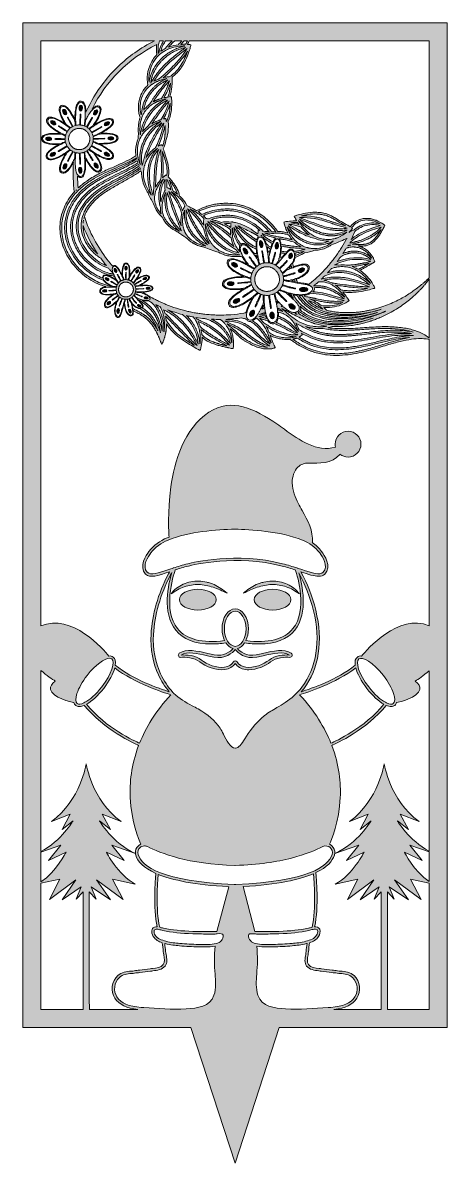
# Model space of a CAD drawing. Header units: centimetres. Extents: x 4.5 to 9.5, y -16.8 to -3.2.
import ezdxf

# ---------------------------------------------------------------- set-up
doc = ezdxf.new("R2010")
doc.units = ezdxf.units.CM
doc.header["$MEASUREMENT"] = 0
doc.layers.add('Layer 1', color=7, linetype='Continuous')

# ---------------------------------------------------------------- blocks, each defined once
blk = doc.blocks.new('block 2')
at = {"layer": 'Layer 1', "true_color": 0x71291b}
h = blk.add_hatch(color=26, dxfattribs=at)
h.dxf.hatch_style = 2
h.paths.add_polyline_path([(4.467, -3.235), (4.467, -15.169), (6.461, -15.169), (6.985, -16.78), (7.509, -15.169), (9.503, -15.169), (9.503, -3.235)])
edge = h.paths.add_edge_path()
edge.add_spline(control_points=[(6.778, -6.987), (6.773, -6.984), (6.767, -6.981), (6.762, -6.977), (6.759, -6.975), (6.756, -6.974), (6.753, -6.972), (6.752, -6.971), (6.75, -6.97), (6.749, -6.969), (6.747, -6.968), (6.746, -6.967), (6.744, -6.966), (6.738, -6.963), (6.732, -6.959), (6.726, -6.955), (6.723, -6.953), (6.72, -6.951), (6.717, -6.949), (6.714, -6.947), (6.711, -6.945), (6.708, -6.943), (6.695, -6.935), (6.682, -6.926), (6.668, -6.917), (6.662, -6.913), (6.655, -6.908), (6.648, -6.903), (6.641, -6.898), (6.634, -6.893), (6.627, -6.888), (6.624, -6.885), (6.62, -6.882), (6.617, -6.88), (6.613, -6.877), (6.61, -6.875), (6.606, -6.872), (6.599, -6.867), (6.592, -6.861), (6.584, -6.855), (6.581, -6.852), (6.577, -6.849), (6.574, -6.846), (6.573, -6.844), (6.572, -6.841), (6.571, -6.838), (6.565, -6.82), (6.558, -6.802), (6.549, -6.784), (6.558, -6.788), (6.566, -6.792), (6.575, -6.795), (6.623, -6.817), (6.67, -6.843), (6.714, -6.873), (6.791, -6.926), (6.861, -6.991), (6.919, -7.064), (6.913, -7.061), (6.906, -7.058), (6.899, -7.054), (6.868, -7.038), (6.826, -7.015), (6.778, -6.987)], knot_values=[0, 0, 0, 0, 1, 1, 1, 2, 2, 2, 3, 3, 3, 4, 4, 4, 5, 5, 5, 6, 6, 6, 7, 7, 7, 8, 8, 8, 9, 9, 9, 10, 10, 10, 11, 11, 11, 12, 12, 12, 13, 13, 13, 14, 14, 14, 15, 15, 15, 16, 16, 16, 17, 17, 17, 18, 18, 18, 19, 19, 19, 20, 20, 20, 21, 21, 21, 21], degree=3, periodic=1)
edge = h.paths.add_edge_path()
edge.add_spline(control_points=[(6.889, -7.072), (6.885, -7.071), (6.88, -7.07), (6.876, -7.069), (6.87, -7.067), (6.863, -7.066), (6.857, -7.064), (6.85, -7.063), (6.843, -7.061), (6.836, -7.059), (6.833, -7.058), (6.83, -7.057), (6.826, -7.056), (6.823, -7.055), (6.819, -7.054), (6.815, -7.054), (6.808, -7.052), (6.801, -7.05), (6.794, -7.048), (6.79, -7.046), (6.786, -7.045), (6.783, -7.044), (6.779, -7.043), (6.775, -7.042), (6.772, -7.041), (6.764, -7.039), (6.757, -7.036), (6.75, -7.034), (6.748, -7.033), (6.746, -7.032), (6.744, -7.032), (6.742, -7.031), (6.74, -7.03), (6.739, -7.03), (6.735, -7.029), (6.731, -7.027), (6.728, -7.026), (6.72, -7.023), (6.713, -7.02), (6.706, -7.017), (6.699, -7.014), (6.691, -7.01), (6.684, -7.007), (6.681, -7.005), (6.678, -7.003), (6.674, -7.001), (6.671, -6.999), (6.667, -6.997), (6.664, -6.996), (6.657, -6.992), (6.65, -6.987), (6.644, -6.982), (6.637, -6.978), (6.63, -6.973), (6.624, -6.968), (6.621, -6.966), (6.618, -6.963), (6.615, -6.961), (6.612, -6.958), (6.609, -6.956), (6.606, -6.953), (6.601, -6.949), (6.597, -6.944), (6.592, -6.939), (6.59, -6.921), (6.587, -6.901), (6.582, -6.879), (6.583, -6.88), (6.584, -6.881), (6.585, -6.882), (6.59, -6.886), (6.595, -6.889), (6.599, -6.893), (6.602, -6.894), (6.604, -6.896), (6.606, -6.898), (6.609, -6.899), (6.611, -6.901), (6.613, -6.903), (6.622, -6.91), (6.632, -6.916), (6.64, -6.923), (6.649, -6.929), (6.658, -6.935), (6.667, -6.941), (6.703, -6.966), (6.737, -6.987), (6.767, -7.004), (6.814, -7.031), (6.855, -7.054), (6.887, -7.071), (6.887, -7.071), (6.888, -7.071), (6.889, -7.072)], knot_values=[0, 0, 0, 0, 1, 1, 1, 2, 2, 2, 3, 3, 3, 4, 4, 4, 5, 5, 5, 6, 6, 6, 7, 7, 7, 8, 8, 8, 9, 9, 9, 10, 10, 10, 11, 11, 11, 12, 12, 12, 13, 13, 13, 14, 14, 14, 15, 15, 15, 16, 16, 16, 17, 17, 17, 18, 18, 18, 19, 19, 19, 20, 20, 20, 21, 21, 21, 22, 22, 22, 23, 23, 23, 24, 24, 24, 25, 25, 25, 26, 26, 26, 27, 27, 27, 28, 28, 28, 29, 29, 29, 30, 30, 30, 31, 31, 31, 31], degree=3, periodic=1)
edge = h.paths.add_edge_path()
edge.add_spline(control_points=[(6.492, -7.027), (6.483, -7.019), (6.474, -7.01), (6.465, -7.001), (6.445, -6.982), (6.424, -6.961), (6.402, -6.938), (6.382, -6.917), (6.359, -6.894), (6.335, -6.869), (6.31, -6.844), (6.285, -6.817), (6.257, -6.789), (6.243, -6.774), (6.229, -6.76), (6.214, -6.744), (6.199, -6.729), (6.184, -6.714), (6.168, -6.697), (6.164, -6.693), (6.16, -6.689), (6.155, -6.685), (6.154, -6.684), (6.153, -6.683), (6.152, -6.681), (6.149, -6.673), (6.147, -6.665), (6.144, -6.657), (6.142, -6.652), (6.14, -6.647), (6.138, -6.643), (6.162, -6.654), (6.186, -6.667), (6.209, -6.681), (6.261, -6.714), (6.309, -6.753), (6.352, -6.798), (6.395, -6.842), (6.432, -6.892), (6.466, -6.944), (6.491, -6.984), (6.514, -7.025), (6.534, -7.068), (6.528, -7.063), (6.522, -7.057), (6.516, -7.051), (6.508, -7.043), (6.5, -7.036), (6.492, -7.027)], knot_values=[0, 0, 0, 0, 1, 1, 1, 2, 2, 2, 3, 3, 3, 4, 4, 4, 5, 5, 5, 6, 6, 6, 7, 7, 7, 8, 8, 8, 9, 9, 9, 10, 10, 10, 11, 11, 11, 12, 12, 12, 13, 13, 13, 14, 14, 14, 15, 15, 15, 16, 16, 16, 16], degree=3, periodic=1)
edge = h.paths.add_edge_path()
edge.add_spline(control_points=[(6.502, -7.066), (6.481, -7.054), (6.456, -7.039), (6.429, -7.022), (6.401, -7.004), (6.371, -6.984), (6.343, -6.962), (6.314, -6.94), (6.286, -6.917), (6.261, -6.891), (6.236, -6.864), (6.215, -6.836), (6.195, -6.808), (6.186, -6.795), (6.177, -6.782), (6.169, -6.769), (6.167, -6.754), (6.165, -6.737), (6.161, -6.72), (6.169, -6.728), (6.176, -6.735), (6.183, -6.742), (6.203, -6.763), (6.222, -6.782), (6.24, -6.801), (6.258, -6.819), (6.275, -6.837), (6.292, -6.854), (6.309, -6.872), (6.326, -6.89), (6.342, -6.906), (6.358, -6.922), (6.373, -6.938), (6.387, -6.952), (6.41, -6.975), (6.43, -6.996), (6.449, -7.015), (6.468, -7.033), (6.486, -7.05), (6.5, -7.064), (6.501, -7.065), (6.501, -7.065), (6.502, -7.066)], knot_values=[0, 0, 0, 0, 1, 1, 1, 2, 2, 2, 3, 3, 3, 4, 4, 4, 5, 5, 5, 6, 6, 6, 7, 7, 7, 8, 8, 8, 9, 9, 9, 10, 10, 10, 11, 11, 11, 12, 12, 12, 13, 13, 13, 14, 14, 14, 14], degree=3, periodic=1)
edge = h.paths.add_edge_path()
edge.add_spline(control_points=[(6.141, -6.844), (6.141, -6.841), (6.14, -6.837), (6.14, -6.834), (6.14, -6.834), (6.139, -6.824), (6.139, -6.824), (6.139, -6.824), (6.138, -6.814), (6.138, -6.814), (6.138, -6.814), (6.137, -6.809), (6.137, -6.809), (6.137, -6.809), (6.137, -6.804), (6.137, -6.804), (6.134, -6.79), (6.132, -6.777), (6.129, -6.764), (6.128, -6.757), (6.126, -6.75), (6.124, -6.744), (6.123, -6.739), (6.121, -6.734), (6.12, -6.73), (6.119, -6.728), (6.119, -6.726), (6.118, -6.724), (6.118, -6.724), (6.115, -6.714), (6.115, -6.714), (6.115, -6.714), (6.112, -6.704), (6.112, -6.704), (6.11, -6.699), (6.108, -6.694), (6.106, -6.689), (6.105, -6.688), (6.105, -6.686), (6.104, -6.685), (6.101, -6.679), (6.098, -6.672), (6.096, -6.666), (6.093, -6.66), (6.09, -6.653), (6.086, -6.647), (6.086, -6.647), (6.086, -6.646), (6.086, -6.646), (6.08, -6.635), (6.074, -6.624), (6.067, -6.614), (6.066, -6.613), (6.066, -6.612), (6.065, -6.611), (6.064, -6.61), (6.063, -6.608), (6.062, -6.607), (6.06, -6.604), (6.058, -6.601), (6.057, -6.599), (6.056, -6.597), (6.054, -6.596), (6.053, -6.594), (6.053, -6.593), (6.053, -6.593), (6.052, -6.593), (6.052, -6.592), (6.052, -6.592), (6.052, -6.592), (6.05, -6.59), (6.049, -6.588), (6.048, -6.587), (6.047, -6.586), (6.046, -6.585), (6.046, -6.584), (6.045, -6.584), (6.045, -6.583), (6.044, -6.582), (6.045, -6.583), (6.046, -6.583), (6.047, -6.584), (6.05, -6.585), (6.052, -6.586), (6.054, -6.587), (6.056, -6.588), (6.058, -6.589), (6.06, -6.59), (6.061, -6.59), (6.062, -6.591), (6.063, -6.591), (6.066, -6.593), (6.07, -6.594), (6.073, -6.596), (6.079, -6.599), (6.086, -6.602), (6.092, -6.605), (6.094, -6.606), (6.096, -6.606), (6.098, -6.607), (6.102, -6.615), (6.106, -6.622), (6.109, -6.63), (6.112, -6.636), (6.114, -6.641), (6.116, -6.647), (6.122, -6.661), (6.127, -6.676), (6.131, -6.69), (6.132, -6.694), (6.133, -6.698), (6.134, -6.702), (6.136, -6.709), (6.137, -6.715), (6.139, -6.722), (6.141, -6.731), (6.142, -6.74), (6.143, -6.748), (6.145, -6.756), (6.146, -6.764), (6.146, -6.771), (6.148, -6.783), (6.148, -6.795), (6.149, -6.806), (6.149, -6.814), (6.149, -6.822), (6.149, -6.829), (6.149, -6.833), (6.149, -6.836), (6.149, -6.84), (6.148, -6.844), (6.148, -6.847), (6.148, -6.851), (6.147, -6.858), (6.147, -6.865), (6.146, -6.871), (6.146, -6.878), (6.145, -6.884), (6.144, -6.89), (6.143, -6.893), (6.143, -6.896), (6.143, -6.899), (6.142, -6.901), (6.142, -6.902), (6.142, -6.904), (6.142, -6.905), (6.142, -6.905), (6.141, -6.906), (6.141, -6.906), (6.141, -6.905), (6.142, -6.905), (6.142, -6.898), (6.142, -6.891), (6.142, -6.884), (6.142, -6.871), (6.141, -6.858), (6.141, -6.844)], knot_values=[0, 0, 0, 0, 1, 1, 1, 2, 2, 2, 3, 3, 3, 4, 4, 4, 5, 5, 5, 6, 6, 6, 7, 7, 7, 8, 8, 8, 9, 9, 9, 10, 10, 10, 11, 11, 11, 12, 12, 12, 13, 13, 13, 14, 14, 14, 15, 15, 15, 16, 16, 16, 17, 17, 17, 18, 18, 18, 19, 19, 19, 20, 20, 20, 21, 21, 21, 22, 22, 22, 23, 23, 23, 24, 24, 24, 25, 25, 25, 26, 26, 26, 27, 27, 27, 28, 28, 28, 29, 29, 29, 30, 30, 30, 31, 31, 31, 32, 32, 32, 33, 33, 33, 34, 34, 34, 35, 35, 35, 36, 36, 36, 37, 37, 37, 38, 38, 38, 39, 39, 39, 40, 40, 40, 41, 41, 41, 42, 42, 42, 43, 43, 43, 44, 44, 44, 45, 45, 45, 46, 46, 46, 47, 47, 47, 48, 48, 48, 49, 49, 49, 50, 50, 50, 51, 51, 51, 52, 52, 52, 52], degree=3, periodic=1)
edge = h.paths.add_edge_path()
edge.add_spline(control_points=[(7.924, -5.56), (7.951, -5.565), (7.982, -5.571), (8.015, -5.581), (8.047, -5.59), (8.08, -5.601), (8.113, -5.612), (8.121, -5.615), (8.13, -5.618), (8.138, -5.62), (8.14, -5.621), (8.143, -5.622), (8.145, -5.622), (8.147, -5.623), (8.149, -5.624), (8.151, -5.624), (8.156, -5.626), (8.16, -5.627), (8.165, -5.629), (8.183, -5.634), (8.202, -5.64), (8.222, -5.646), (8.252, -5.655), (8.284, -5.664), (8.318, -5.675), (8.306, -5.676), (8.293, -5.678), (8.281, -5.679), (8.253, -5.681), (8.225, -5.682), (8.197, -5.68), (8.197, -5.68), (8.186, -5.68), (8.186, -5.68), (8.186, -5.68), (8.176, -5.679), (8.176, -5.679), (8.169, -5.679), (8.162, -5.678), (8.155, -5.677), (8.141, -5.676), (8.127, -5.674), (8.113, -5.671), (8.086, -5.666), (8.059, -5.659), (8.032, -5.65), (8.005, -5.642), (7.978, -5.632), (7.951, -5.623), (7.925, -5.613), (7.898, -5.603), (7.871, -5.594), (7.831, -5.578), (7.79, -5.563), (7.75, -5.547), (7.757, -5.546), (7.765, -5.546), (7.773, -5.546), (7.811, -5.547), (7.863, -5.55), (7.924, -5.56)], knot_values=[0, 0, 0, 0, 1, 1, 1, 2, 2, 2, 3, 3, 3, 4, 4, 4, 5, 5, 5, 6, 6, 6, 7, 7, 7, 8, 8, 8, 9, 9, 9, 10, 10, 10, 11, 11, 11, 12, 12, 12, 13, 13, 13, 14, 14, 14, 15, 15, 15, 16, 16, 16, 17, 17, 17, 18, 18, 18, 19, 19, 19, 20, 20, 20, 20], degree=3, periodic=1)
edge = h.paths.add_edge_path()
edge.add_spline(control_points=[(7.773, -5.526), (7.796, -5.52), (7.824, -5.515), (7.854, -5.511), (7.886, -5.507), (7.922, -5.504), (7.958, -5.506), (7.977, -5.507), (7.995, -5.509), (8.014, -5.512), (8.032, -5.515), (8.051, -5.52), (8.067, -5.525), (8.084, -5.531), (8.1, -5.537), (8.114, -5.543), (8.121, -5.547), (8.128, -5.55), (8.134, -5.554), (8.141, -5.557), (8.147, -5.56), (8.153, -5.564), (8.166, -5.571), (8.179, -5.579), (8.193, -5.587), (8.206, -5.595), (8.22, -5.602), (8.232, -5.61), (8.256, -5.623), (8.279, -5.636), (8.298, -5.648), (8.259, -5.636), (8.222, -5.625), (8.189, -5.615), (8.177, -5.611), (8.166, -5.607), (8.154, -5.604), (8.149, -5.602), (8.143, -5.6), (8.138, -5.598), (8.132, -5.597), (8.127, -5.595), (8.122, -5.593), (8.1, -5.586), (8.079, -5.579), (8.058, -5.572), (8.035, -5.565), (8.012, -5.558), (7.99, -5.553), (7.968, -5.547), (7.947, -5.543), (7.928, -5.54), (7.867, -5.529), (7.814, -5.526), (7.776, -5.526), (7.775, -5.526), (7.774, -5.526), (7.773, -5.526)], knot_values=[0, 0, 0, 0, 1, 1, 1, 2, 2, 2, 3, 3, 3, 4, 4, 4, 5, 5, 5, 6, 6, 6, 7, 7, 7, 8, 8, 8, 9, 9, 9, 10, 10, 10, 11, 11, 11, 12, 12, 12, 13, 13, 13, 14, 14, 14, 15, 15, 15, 16, 16, 16, 17, 17, 17, 18, 18, 18, 19, 19, 19, 19], degree=3, periodic=1)
edge = h.paths.add_edge_path()
edge.add_spline(control_points=[(8.37, -5.67), (8.37, -5.67), (8.37, -5.67), (8.369, -5.669), (8.372, -5.666), (8.375, -5.662), (8.378, -5.659), (8.38, -5.655), (8.383, -5.652), (8.386, -5.649), (8.389, -5.646), (8.392, -5.643), (8.395, -5.64), (8.4, -5.634), (8.407, -5.629), (8.413, -5.623), (8.42, -5.618), (8.427, -5.613), (8.434, -5.609), (8.438, -5.607), (8.441, -5.604), (8.445, -5.602), (8.449, -5.6), (8.452, -5.598), (8.456, -5.597), (8.487, -5.582), (8.519, -5.577), (8.55, -5.577), (8.565, -5.577), (8.58, -5.579), (8.594, -5.581), (8.601, -5.583), (8.608, -5.584), (8.615, -5.586), (8.622, -5.587), (8.629, -5.589), (8.635, -5.592), (8.664, -5.601), (8.689, -5.613), (8.708, -5.624), (8.682, -5.617), (8.657, -5.613), (8.633, -5.612), (8.598, -5.61), (8.564, -5.614), (8.533, -5.622), (8.502, -5.63), (8.474, -5.642), (8.45, -5.657), (8.437, -5.664), (8.426, -5.673), (8.415, -5.681), (8.41, -5.684), (8.406, -5.688), (8.401, -5.692), (8.401, -5.692), (8.357, -5.715), (8.357, -5.715), (8.351, -5.718), (8.345, -5.721), (8.339, -5.724), (8.339, -5.724), (8.339, -5.724), (8.339, -5.723), (8.342, -5.72), (8.345, -5.717), (8.348, -5.715), (8.364, -5.698), (8.372, -5.687), (8.373, -5.686), (8.373, -5.686), (8.38, -5.677), (8.38, -5.677), (8.38, -5.677), (8.37, -5.67), (8.37, -5.67)], knot_values=[0, 0, 0, 0, 1, 1, 1, 2, 2, 2, 3, 3, 3, 4, 4, 4, 5, 5, 5, 6, 6, 6, 7, 7, 7, 8, 8, 8, 9, 9, 9, 10, 10, 10, 11, 11, 11, 12, 12, 12, 13, 13, 13, 14, 14, 14, 15, 15, 15, 16, 16, 16, 17, 17, 17, 18, 18, 18, 19, 19, 19, 20, 20, 20, 21, 21, 21, 22, 22, 22, 23, 23, 23, 24, 24, 24, 25, 25, 25, 25], degree=3, periodic=1)
edge = h.paths.add_edge_path()
edge.add_spline(control_points=[(8.708, -5.675), (8.688, -5.695), (8.658, -5.721), (8.622, -5.745), (8.618, -5.748), (8.614, -5.751), (8.609, -5.753), (8.605, -5.756), (8.6, -5.759), (8.596, -5.762), (8.586, -5.767), (8.577, -5.773), (8.566, -5.778), (8.561, -5.781), (8.556, -5.784), (8.551, -5.786), (8.545, -5.789), (8.54, -5.792), (8.534, -5.794), (8.523, -5.799), (8.511, -5.804), (8.499, -5.809), (8.487, -5.813), (8.475, -5.818), (8.461, -5.822), (8.448, -5.826), (8.434, -5.83), (8.419, -5.834), (8.416, -5.835), (8.412, -5.836), (8.408, -5.837), (8.404, -5.838), (8.4, -5.839), (8.397, -5.84), (8.393, -5.841), (8.389, -5.843), (8.385, -5.844), (8.38, -5.845), (8.376, -5.845), (8.372, -5.847), (8.364, -5.849), (8.356, -5.851), (8.347, -5.853), (8.347, -5.853), (8.365, -5.834), (8.365, -5.834), (8.373, -5.828), (8.38, -5.821), (8.388, -5.814), (8.388, -5.814), (8.4, -5.805), (8.4, -5.805), (8.4, -5.805), (8.406, -5.8), (8.406, -5.8), (8.408, -5.799), (8.41, -5.797), (8.412, -5.796), (8.445, -5.772), (8.48, -5.752), (8.517, -5.734), (8.582, -5.704), (8.651, -5.682), (8.721, -5.662), (8.717, -5.666), (8.713, -5.67), (8.708, -5.675)], knot_values=[0, 0, 0, 0, 1, 1, 1, 2, 2, 2, 3, 3, 3, 4, 4, 4, 5, 5, 5, 6, 6, 6, 7, 7, 7, 8, 8, 8, 9, 9, 9, 10, 10, 10, 11, 11, 11, 12, 12, 12, 13, 13, 13, 14, 14, 14, 15, 15, 15, 16, 16, 16, 17, 17, 17, 18, 18, 18, 19, 19, 19, 20, 20, 20, 21, 21, 21, 22, 22, 22, 22], degree=3, periodic=1)
edge = h.paths.add_edge_path()
edge.add_spline(control_points=[(8.719, -5.691), (8.709, -5.709), (8.698, -5.728), (8.684, -5.747), (8.68, -5.753), (8.676, -5.758), (8.672, -5.763), (8.669, -5.768), (8.665, -5.773), (8.66, -5.778), (8.652, -5.788), (8.643, -5.798), (8.634, -5.807), (8.616, -5.825), (8.596, -5.841), (8.574, -5.851), (8.572, -5.852), (8.569, -5.853), (8.566, -5.854), (8.563, -5.855), (8.561, -5.856), (8.558, -5.857), (8.552, -5.859), (8.547, -5.861), (8.541, -5.862), (8.536, -5.863), (8.53, -5.864), (8.524, -5.865), (8.521, -5.866), (8.518, -5.866), (8.515, -5.866), (8.513, -5.866), (8.51, -5.867), (8.507, -5.867), (8.501, -5.867), (8.495, -5.868), (8.489, -5.868), (8.484, -5.868), (8.478, -5.868), (8.472, -5.868), (8.469, -5.868), (8.466, -5.868), (8.463, -5.868), (8.46, -5.868), (8.457, -5.868), (8.454, -5.868), (8.448, -5.868), (8.442, -5.867), (8.436, -5.867), (8.43, -5.867), (8.425, -5.867), (8.419, -5.867), (8.413, -5.866), (8.407, -5.866), (8.402, -5.866), (8.399, -5.866), (8.396, -5.866), (8.393, -5.866), (8.391, -5.866), (8.388, -5.865), (8.385, -5.865), (8.382, -5.865), (8.379, -5.865), (8.376, -5.865), (8.378, -5.865), (8.381, -5.864), (8.383, -5.864), (8.385, -5.863), (8.388, -5.862), (8.391, -5.861), (8.393, -5.861), (8.396, -5.86), (8.399, -5.86), (8.409, -5.857), (8.419, -5.854), (8.429, -5.852), (8.433, -5.851), (8.438, -5.849), (8.443, -5.848), (8.443, -5.848), (8.446, -5.847), (8.446, -5.847), (8.446, -5.847), (8.45, -5.846), (8.45, -5.846), (8.452, -5.846), (8.454, -5.845), (8.456, -5.844), (8.492, -5.834), (8.523, -5.822), (8.551, -5.809), (8.555, -5.807), (8.559, -5.806), (8.562, -5.804), (8.566, -5.802), (8.57, -5.8), (8.573, -5.798), (8.58, -5.795), (8.587, -5.791), (8.594, -5.787), (8.6, -5.783), (8.607, -5.779), (8.613, -5.775), (8.619, -5.771), (8.625, -5.768), (8.631, -5.764), (8.667, -5.739), (8.697, -5.713), (8.717, -5.693), (8.718, -5.692), (8.718, -5.692), (8.719, -5.691)], knot_values=[0, 0, 0, 0, 1, 1, 1, 2, 2, 2, 3, 3, 3, 4, 4, 4, 5, 5, 5, 6, 6, 6, 7, 7, 7, 8, 8, 8, 9, 9, 9, 10, 10, 10, 11, 11, 11, 12, 12, 12, 13, 13, 13, 14, 14, 14, 15, 15, 15, 16, 16, 16, 17, 17, 17, 18, 18, 18, 19, 19, 19, 20, 20, 20, 21, 21, 21, 22, 22, 22, 23, 23, 23, 24, 24, 24, 25, 25, 25, 26, 26, 26, 27, 27, 27, 28, 28, 28, 29, 29, 29, 30, 30, 30, 31, 31, 31, 32, 32, 32, 33, 33, 33, 34, 34, 34, 35, 35, 35, 36, 36, 36, 37, 37, 37, 37], degree=3, periodic=1)
edge = h.paths.add_edge_path()
edge.add_spline(control_points=[(8.508, -5.716), (8.47, -5.733), (8.434, -5.754), (8.4, -5.779), (8.398, -5.78), (8.396, -5.782), (8.393, -5.784), (8.393, -5.784), (8.387, -5.789), (8.387, -5.789), (8.387, -5.789), (8.375, -5.798), (8.375, -5.798), (8.371, -5.802), (8.367, -5.805), (8.363, -5.809), (8.373, -5.789), (8.383, -5.769), (8.392, -5.749), (8.392, -5.749), (8.409, -5.713), (8.409, -5.713), (8.423, -5.7), (8.44, -5.687), (8.46, -5.675), (8.483, -5.661), (8.51, -5.649), (8.54, -5.642), (8.57, -5.634), (8.602, -5.631), (8.636, -5.632), (8.66, -5.633), (8.684, -5.637), (8.709, -5.644), (8.641, -5.663), (8.573, -5.685), (8.508, -5.716)], knot_values=[0, 0, 0, 0, 1, 1, 1, 2, 2, 2, 3, 3, 3, 4, 4, 4, 5, 5, 5, 6, 6, 6, 7, 7, 7, 8, 8, 8, 9, 9, 9, 10, 10, 10, 11, 11, 11, 12, 12, 12, 12], degree=3, periodic=1)
edge = h.paths.add_edge_path()
edge.add_spline(control_points=[(8.342, -5.876), (8.343, -5.876), (8.344, -5.876), (8.346, -5.876), (8.349, -5.876), (8.352, -5.877), (8.356, -5.877), (8.357, -5.877), (8.357, -5.878), (8.358, -5.878), (8.347, -5.879), (8.337, -5.881), (8.327, -5.883), (8.326, -5.883), (8.326, -5.883), (8.326, -5.883), (8.327, -5.881), (8.329, -5.88), (8.331, -5.879), (8.331, -5.878), (8.334, -5.877), (8.338, -5.876), (8.339, -5.876), (8.34, -5.876), (8.342, -5.876)], knot_values=[0, 0, 0, 0, 1, 1, 1, 2, 2, 2, 3, 3, 3, 4, 4, 4, 5, 5, 5, 6, 6, 6, 7, 7, 7, 8, 8, 8, 8], degree=3, periodic=1)
edge = h.paths.add_edge_path()
edge.add_spline(control_points=[(8.336, -5.902), (8.345, -5.9), (8.354, -5.899), (8.364, -5.898), (8.373, -5.897), (8.382, -5.897), (8.391, -5.897), (8.396, -5.897), (8.4, -5.897), (8.405, -5.898), (8.41, -5.898), (8.414, -5.899), (8.418, -5.9), (8.427, -5.901), (8.436, -5.903), (8.445, -5.905), (8.453, -5.907), (8.461, -5.91), (8.469, -5.913), (8.473, -5.915), (8.477, -5.916), (8.481, -5.918), (8.481, -5.918), (8.487, -5.92), (8.487, -5.92), (8.489, -5.921), (8.491, -5.922), (8.493, -5.923), (8.5, -5.927), (8.507, -5.931), (8.514, -5.935), (8.518, -5.938), (8.521, -5.94), (8.524, -5.942), (8.528, -5.944), (8.531, -5.946), (8.534, -5.949), (8.54, -5.954), (8.546, -5.958), (8.552, -5.963), (8.554, -5.966), (8.557, -5.968), (8.56, -5.971), (8.562, -5.973), (8.565, -5.976), (8.567, -5.978), (8.572, -5.983), (8.577, -5.988), (8.581, -5.993), (8.585, -5.998), (8.589, -6.003), (8.592, -6.008), (8.596, -6.013), (8.599, -6.018), (8.602, -6.023), (8.603, -6.025), (8.605, -6.027), (8.606, -6.029), (8.6, -6.023), (8.594, -6.018), (8.588, -6.013), (8.581, -6.007), (8.572, -6.001), (8.564, -5.995), (8.562, -5.994), (8.56, -5.992), (8.558, -5.991), (8.556, -5.99), (8.554, -5.988), (8.552, -5.987), (8.547, -5.985), (8.543, -5.983), (8.539, -5.98), (8.522, -5.971), (8.504, -5.965), (8.486, -5.959), (8.477, -5.956), (8.468, -5.954), (8.46, -5.952), (8.455, -5.952), (8.451, -5.951), (8.446, -5.95), (8.442, -5.949), (8.438, -5.949), (8.433, -5.948), (8.424, -5.948), (8.416, -5.947), (8.407, -5.946), (8.399, -5.946), (8.39, -5.947), (8.382, -5.947), (8.378, -5.947), (8.374, -5.947), (8.37, -5.948), (8.366, -5.948), (8.362, -5.949), (8.358, -5.949), (8.35, -5.95), (8.342, -5.952), (8.335, -5.953), (8.333, -5.953), (8.331, -5.954), (8.329, -5.954), (8.327, -5.955), (8.325, -5.955), (8.324, -5.956), (8.32, -5.957), (8.316, -5.958), (8.313, -5.959), (8.306, -5.961), (8.299, -5.963), (8.292, -5.965), (8.283, -5.969), (8.274, -5.972), (8.265, -5.976), (8.279, -5.955), (8.293, -5.933), (8.306, -5.911), (8.307, -5.911), (8.309, -5.91), (8.31, -5.91), (8.314, -5.908), (8.319, -5.907), (8.323, -5.906), (8.327, -5.904), (8.332, -5.903), (8.336, -5.902)], knot_values=[0, 0, 0, 0, 1, 1, 1, 2, 2, 2, 3, 3, 3, 4, 4, 4, 5, 5, 5, 6, 6, 6, 7, 7, 7, 8, 8, 8, 9, 9, 9, 10, 10, 10, 11, 11, 11, 12, 12, 12, 13, 13, 13, 14, 14, 14, 15, 15, 15, 16, 16, 16, 17, 17, 17, 18, 18, 18, 19, 19, 19, 20, 20, 20, 21, 21, 21, 22, 22, 22, 23, 23, 23, 24, 24, 24, 25, 25, 25, 26, 26, 26, 27, 27, 27, 28, 28, 28, 29, 29, 29, 30, 30, 30, 31, 31, 31, 32, 32, 32, 33, 33, 33, 34, 34, 34, 35, 35, 35, 36, 36, 36, 37, 37, 37, 38, 38, 38, 39, 39, 39, 40, 40, 40, 41, 41, 41, 42, 42, 42, 42], degree=3, periodic=1)
edge = h.paths.add_edge_path()
edge.add_spline(control_points=[(5.511, -6.309), (5.512, -6.31), (5.513, -6.311), (5.514, -6.311), (5.517, -6.313), (5.52, -6.315), (5.523, -6.317), (5.526, -6.318), (5.528, -6.32), (5.531, -6.321), (5.546, -6.33), (5.561, -6.338), (5.576, -6.347), (5.579, -6.348), (5.582, -6.35), (5.585, -6.352), (5.584, -6.355), (5.583, -6.358), (5.581, -6.361), (5.581, -6.362), (5.581, -6.362), (5.581, -6.363), (5.58, -6.365), (5.579, -6.367), (5.579, -6.37), (5.564, -6.368), (5.55, -6.367), (5.535, -6.367), (5.535, -6.367), (5.535, -6.367), (5.535, -6.367), (5.531, -6.365), (5.527, -6.363), (5.522, -6.361), (5.518, -6.359), (5.514, -6.356), (5.51, -6.354), (5.507, -6.352), (5.503, -6.351), (5.5, -6.349), (5.468, -6.331), (5.446, -6.313), (5.433, -6.296), (5.432, -6.295), (5.431, -6.294), (5.43, -6.292), (5.425, -6.284), (5.421, -6.277), (5.421, -6.269), (5.42, -6.263), (5.421, -6.258), (5.424, -6.252), (5.43, -6.241), (5.441, -6.236), (5.458, -6.238), (5.469, -6.24), (5.482, -6.244), (5.498, -6.252), (5.501, -6.253), (5.505, -6.255), (5.508, -6.257), (5.512, -6.258), (5.515, -6.26), (5.519, -6.262), (5.525, -6.266), (5.531, -6.269), (5.538, -6.273), (5.546, -6.278), (5.555, -6.284), (5.563, -6.289), (5.57, -6.293), (5.576, -6.298), (5.582, -6.302), (5.583, -6.304), (5.584, -6.306), (5.586, -6.307), (5.587, -6.308), (5.587, -6.31), (5.588, -6.311), (5.592, -6.316), (5.596, -6.322), (5.6, -6.327), (5.6, -6.328), (5.599, -6.329), (5.599, -6.329), (5.597, -6.331), (5.596, -6.333), (5.594, -6.335), (5.592, -6.339), (5.59, -6.343), (5.588, -6.346), (5.583, -6.344), (5.578, -6.341), (5.574, -6.339), (5.565, -6.334), (5.556, -6.329), (5.548, -6.324), (5.539, -6.319), (5.531, -6.314), (5.522, -6.309), (5.52, -6.308), (5.518, -6.307), (5.517, -6.306), (5.514, -6.305), (5.512, -6.305), (5.511, -6.306), (5.511, -6.306), (5.511, -6.306), (5.511, -6.306), (5.51, -6.307), (5.511, -6.308), (5.511, -6.309)], knot_values=[0, 0, 0, 0, 1, 1, 1, 2, 2, 2, 3, 3, 3, 4, 4, 4, 5, 5, 5, 6, 6, 6, 7, 7, 7, 8, 8, 8, 9, 9, 9, 10, 10, 10, 11, 11, 11, 12, 12, 12, 13, 13, 13, 14, 14, 14, 15, 15, 15, 16, 16, 16, 17, 17, 17, 18, 18, 18, 19, 19, 19, 20, 20, 20, 21, 21, 21, 22, 22, 22, 23, 23, 23, 24, 24, 24, 25, 25, 25, 26, 26, 26, 27, 27, 27, 28, 28, 28, 29, 29, 29, 30, 30, 30, 31, 31, 31, 32, 32, 32, 33, 33, 33, 34, 34, 34, 35, 35, 35, 36, 36, 36, 37, 37, 37, 37], degree=3, periodic=1)
edge = h.paths.add_edge_path()
edge.add_spline(control_points=[(6.271, -3.449), (6.271, -3.449), (6.355, -3.449), (6.355, -3.449), (6.344, -3.461), (6.333, -3.473), (6.32, -3.486), (6.317, -3.489), (6.314, -3.492), (6.31, -3.495), (6.28, -3.499), (6.243, -3.507), (6.205, -3.521), (6.203, -3.522), (6.2, -3.523), (6.198, -3.524), (6.197, -3.524), (6.197, -3.524), (6.197, -3.524), (6.203, -3.516), (6.21, -3.509), (6.216, -3.501), (6.23, -3.487), (6.243, -3.474), (6.257, -3.461), (6.262, -3.457), (6.266, -3.453), (6.271, -3.449)], knot_values=[0, 0, 0, 0, 1, 1, 1, 2, 2, 2, 3, 3, 3, 4, 4, 4, 5, 5, 5, 6, 6, 6, 7, 7, 7, 8, 8, 8, 9, 9, 9, 9], degree=3, periodic=1)
edge = h.paths.add_edge_path()
edge.add_spline(control_points=[(6.239, -3.449), (6.219, -3.468), (6.2, -3.488), (6.182, -3.509), (6.173, -3.52), (6.164, -3.531), (6.156, -3.542), (6.147, -3.547), (6.138, -3.552), (6.129, -3.557), (6.128, -3.558), (6.126, -3.559), (6.124, -3.561), (6.118, -3.564), (6.112, -3.569), (6.106, -3.573), (6.106, -3.57), (6.107, -3.567), (6.108, -3.564), (6.113, -3.542), (6.121, -3.518), (6.134, -3.494), (6.142, -3.479), (6.151, -3.464), (6.162, -3.449), (6.162, -3.449), (6.239, -3.449), (6.239, -3.449)], knot_values=[0, 0, 0, 0, 1, 1, 1, 2, 2, 2, 3, 3, 3, 4, 4, 4, 5, 5, 5, 6, 6, 6, 7, 7, 7, 8, 8, 8, 9, 9, 9, 9], degree=3, periodic=1)
edge = h.paths.add_edge_path()
edge.add_spline(control_points=[(6.129, -3.582), (6.136, -3.578), (6.142, -3.574), (6.148, -3.57), (6.156, -3.566), (6.163, -3.562), (6.17, -3.558), (6.175, -3.556), (6.18, -3.554), (6.184, -3.551), (6.186, -3.551), (6.188, -3.55), (6.189, -3.549), (6.221, -3.535), (6.253, -3.526), (6.283, -3.52), (6.286, -3.52), (6.289, -3.519), (6.292, -3.519), (6.301, -3.517), (6.311, -3.515), (6.32, -3.514), (6.343, -3.511), (6.364, -3.51), (6.382, -3.51), (6.383, -3.51), (6.384, -3.51), (6.385, -3.51), (6.387, -3.51), (6.389, -3.51), (6.39, -3.51), (6.388, -3.51), (6.386, -3.511), (6.384, -3.511), (6.353, -3.519), (6.322, -3.529), (6.294, -3.541), (6.292, -3.541), (6.29, -3.542), (6.288, -3.543), (6.269, -3.551), (6.249, -3.561), (6.231, -3.571), (6.211, -3.582), (6.193, -3.594), (6.175, -3.607), (6.165, -3.614), (6.156, -3.621), (6.147, -3.629), (6.135, -3.639), (6.124, -3.649), (6.113, -3.659), (6.111, -3.661), (6.108, -3.664), (6.105, -3.666), (6.105, -3.667), (6.104, -3.668), (6.103, -3.668), (6.102, -3.67), (6.1, -3.672), (6.099, -3.673), (6.098, -3.674), (6.098, -3.674), (6.098, -3.674), (6.096, -3.676), (6.095, -3.678), (6.093, -3.679), (6.093, -3.68), (6.093, -3.68), (6.093, -3.68), (6.093, -3.68), (6.093, -3.68), (6.092, -3.68), (6.091, -3.682), (6.089, -3.684), (6.087, -3.686), (6.086, -3.687), (6.085, -3.689), (6.084, -3.69), (6.058, -3.719), (6.038, -3.748), (6.022, -3.776), (6.02, -3.779), (6.019, -3.781), (6.018, -3.784), (6.003, -3.811), (5.992, -3.838), (5.984, -3.862), (5.981, -3.869), (5.979, -3.875), (5.978, -3.882), (5.976, -3.887), (5.975, -3.892), (5.973, -3.898), (5.973, -3.898), (5.973, -3.899), (5.973, -3.9), (5.971, -3.906), (5.97, -3.912), (5.969, -3.917), (5.968, -3.923), (5.967, -3.928), (5.966, -3.933), (5.966, -3.935), (5.966, -3.936), (5.966, -3.938), (5.966, -3.938), (5.966, -3.937), (5.966, -3.937), (5.965, -3.933), (5.965, -3.928), (5.964, -3.923), (5.963, -3.899), (5.964, -3.872), (5.968, -3.843), (5.973, -3.807), (5.984, -3.768), (6.002, -3.73), (6.018, -3.697), (6.039, -3.665), (6.065, -3.636), (6.067, -3.634), (6.07, -3.631), (6.072, -3.629), (6.074, -3.627), (6.076, -3.625), (6.078, -3.623), (6.079, -3.622), (6.079, -3.622), (6.08, -3.621), (6.08, -3.621), (6.08, -3.621), (6.08, -3.621), (6.087, -3.614), (6.094, -3.608), (6.101, -3.602), (6.102, -3.602), (6.102, -3.601), (6.103, -3.601), (6.111, -3.594), (6.12, -3.588), (6.129, -3.582)], knot_values=[0, 0, 0, 0, 1, 1, 1, 2, 2, 2, 3, 3, 3, 4, 4, 4, 5, 5, 5, 6, 6, 6, 7, 7, 7, 8, 8, 8, 9, 9, 9, 10, 10, 10, 11, 11, 11, 12, 12, 12, 13, 13, 13, 14, 14, 14, 15, 15, 15, 16, 16, 16, 17, 17, 17, 18, 18, 18, 19, 19, 19, 20, 20, 20, 21, 21, 21, 22, 22, 22, 23, 23, 23, 24, 24, 24, 25, 25, 25, 26, 26, 26, 27, 27, 27, 28, 28, 28, 29, 29, 29, 30, 30, 30, 31, 31, 31, 32, 32, 32, 33, 33, 33, 34, 34, 34, 35, 35, 35, 36, 36, 36, 37, 37, 37, 38, 38, 38, 39, 39, 39, 40, 40, 40, 41, 41, 41, 42, 42, 42, 43, 43, 43, 44, 44, 44, 45, 45, 45, 46, 46, 46, 47, 47, 47, 47], degree=3, periodic=1)
edge = h.paths.add_edge_path()
edge.add_spline(control_points=[(6.396, -3.53), (6.384, -3.539), (6.371, -3.548), (6.359, -3.557), (6.345, -3.568), (6.33, -3.579), (6.316, -3.59), (6.303, -3.6), (6.291, -3.609), (6.279, -3.619), (6.24, -3.651), (6.202, -3.684), (6.165, -3.719), (6.123, -3.76), (6.084, -3.803), (6.049, -3.851), (6.047, -3.854), (6.045, -3.857), (6.043, -3.86), (6.022, -3.889), (6.003, -3.919), (5.987, -3.95), (5.986, -3.951), (5.985, -3.951), (5.985, -3.952), (5.985, -3.952), (5.985, -3.952), (5.985, -3.952), (5.985, -3.948), (5.986, -3.944), (5.986, -3.939), (5.986, -3.939), (5.986, -3.938), (5.986, -3.938), (5.988, -3.928), (5.99, -3.918), (5.992, -3.906), (5.994, -3.9), (5.995, -3.894), (5.997, -3.888), (5.998, -3.885), (5.999, -3.882), (6, -3.879), (6.001, -3.876), (6.002, -3.873), (6.003, -3.869), (6.011, -3.844), (6.023, -3.815), (6.04, -3.786), (6.045, -3.778), (6.05, -3.768), (6.057, -3.759), (6.069, -3.741), (6.083, -3.722), (6.099, -3.703), (6.106, -3.695), (6.114, -3.688), (6.121, -3.68), (6.122, -3.679), (6.123, -3.679), (6.123, -3.678), (6.129, -3.673), (6.134, -3.667), (6.14, -3.662), (6.146, -3.656), (6.153, -3.65), (6.16, -3.645), (6.169, -3.637), (6.178, -3.63), (6.188, -3.623), (6.205, -3.611), (6.223, -3.599), (6.242, -3.589), (6.261, -3.578), (6.282, -3.568), (6.303, -3.559), (6.322, -3.551), (6.342, -3.544), (6.363, -3.538), (6.369, -3.536), (6.375, -3.535), (6.381, -3.533), (6.386, -3.532), (6.391, -3.53), (6.396, -3.529), (6.397, -3.529), (6.397, -3.529), (6.397, -3.529), (6.397, -3.529), (6.396, -3.53), (6.396, -3.53)], knot_values=[0, 0, 0, 0, 1, 1, 1, 2, 2, 2, 3, 3, 3, 4, 4, 4, 5, 5, 5, 6, 6, 6, 7, 7, 7, 8, 8, 8, 9, 9, 9, 10, 10, 10, 11, 11, 11, 12, 12, 12, 13, 13, 13, 14, 14, 14, 15, 15, 15, 16, 16, 16, 17, 17, 17, 18, 18, 18, 19, 19, 19, 20, 20, 20, 21, 21, 21, 22, 22, 22, 23, 23, 23, 24, 24, 24, 25, 25, 25, 26, 26, 26, 27, 27, 27, 28, 28, 28, 29, 29, 29, 30, 30, 30, 30], degree=3, periodic=1)
edge = h.paths.add_edge_path()
edge.add_spline(control_points=[(6.416, -3.54), (6.413, -3.546), (6.409, -3.553), (6.404, -3.561), (6.383, -3.593), (6.352, -3.636), (6.312, -3.683), (6.294, -3.704), (6.273, -3.727), (6.249, -3.751), (6.226, -3.775), (6.2, -3.8), (6.172, -3.825), (6.158, -3.838), (6.143, -3.851), (6.128, -3.864), (6.114, -3.876), (6.099, -3.889), (6.083, -3.902), (6.083, -3.902), (6.082, -3.902), (6.082, -3.902), (6.074, -3.905), (6.065, -3.908), (6.056, -3.912), (6.045, -3.917), (6.034, -3.922), (6.023, -3.928), (6.036, -3.906), (6.051, -3.884), (6.066, -3.863), (6.1, -3.817), (6.139, -3.774), (6.18, -3.734), (6.253, -3.663), (6.334, -3.601), (6.416, -3.54)], knot_values=[0, 0, 0, 0, 1, 1, 1, 2, 2, 2, 3, 3, 3, 4, 4, 4, 5, 5, 5, 6, 6, 6, 7, 7, 7, 8, 8, 8, 9, 9, 9, 10, 10, 10, 11, 11, 11, 12, 12, 12, 12], degree=3, periodic=1)
edge = h.paths.add_edge_path()
edge.add_spline(control_points=[(5.966, -3.992), (5.966, -3.992), (5.966, -3.992), (5.966, -3.992), (5.966, -3.992), (5.966, -3.992), (5.967, -3.992), (5.967, -3.991), (5.968, -3.991), (5.969, -3.99), (5.969, -3.99), (5.969, -3.989), (5.97, -3.989), (5.97, -3.989), (5.97, -3.989), (5.971, -3.988), (5.971, -3.988), (5.972, -3.987), (5.973, -3.986), (5.973, -3.986), (5.974, -3.985), (5.974, -3.985), (5.976, -3.984), (5.977, -3.983), (5.978, -3.982), (5.98, -3.981), (5.981, -3.979), (5.983, -3.978), (5.987, -3.975), (5.991, -3.972), (5.995, -3.969), (5.998, -3.967), (6, -3.966), (6.003, -3.964), (6.004, -3.963), (6.005, -3.963), (6.006, -3.962), (6.009, -3.96), (6.013, -3.957), (6.017, -3.955), (6.025, -3.95), (6.033, -3.946), (6.041, -3.941), (6.045, -3.94), (6.049, -3.938), (6.053, -3.936), (6.056, -3.934), (6.06, -3.932), (6.064, -3.931), (6.072, -3.927), (6.079, -3.924), (6.087, -3.921), (6.089, -3.92), (6.092, -3.92), (6.094, -3.919), (6.106, -3.914), (6.118, -3.911), (6.13, -3.908), (6.143, -3.904), (6.156, -3.901), (6.168, -3.899), (6.169, -3.899), (6.17, -3.899), (6.171, -3.899), (6.172, -3.898), (6.174, -3.898), (6.176, -3.898), (6.169, -3.9), (6.163, -3.903), (6.157, -3.906), (6.155, -3.907), (6.153, -3.908), (6.152, -3.909), (6.142, -3.914), (6.132, -3.919), (6.122, -3.925), (6.112, -3.93), (6.103, -3.936), (6.094, -3.942), (6.083, -3.949), (6.073, -3.956), (6.063, -3.964), (6.057, -3.969), (6.05, -3.974), (6.044, -3.98), (6.041, -3.983), (6.037, -3.986), (6.034, -3.988), (6.03, -3.992), (6.026, -3.996), (6.021, -4), (6.018, -4.004), (6.014, -4.007), (6.011, -4.011), (6.01, -4.012), (6.008, -4.013), (6.007, -4.015), (6.005, -4.017), (6.003, -4.019), (6.001, -4.022), (6, -4.022), (6, -4.023), (6, -4.023), (5.999, -4.023), (5.999, -4.024), (5.999, -4.024), (5.997, -4.026), (5.996, -4.027), (5.995, -4.029), (5.993, -4.03), (5.992, -4.032), (5.99, -4.034), (5.99, -4.034), (5.99, -4.034), (5.99, -4.034), (5.988, -4.036), (5.986, -4.038), (5.985, -4.04), (5.985, -4.04), (5.985, -4.04), (5.985, -4.04), (5.984, -4.042), (5.983, -4.043), (5.982, -4.044), (5.981, -4.044), (5.981, -4.045), (5.981, -4.045), (5.98, -4.046), (5.979, -4.047), (5.978, -4.048), (5.978, -4.049), (5.977, -4.05), (5.976, -4.051), (5.976, -4.051), (5.975, -4.052), (5.975, -4.053), (5.973, -4.056), (5.97, -4.058), (5.968, -4.061), (5.967, -4.063), (5.966, -4.065), (5.965, -4.066), (5.954, -4.081), (5.944, -4.097), (5.936, -4.112), (5.935, -4.113), (5.934, -4.115), (5.933, -4.117), (5.93, -4.122), (5.927, -4.129), (5.924, -4.134), (5.92, -4.142), (5.917, -4.149), (5.913, -4.157), (5.907, -4.171), (5.902, -4.186), (5.897, -4.199), (5.893, -4.214), (5.889, -4.228), (5.886, -4.242), (5.883, -4.256), (5.881, -4.269), (5.879, -4.282), (5.878, -4.288), (5.878, -4.294), (5.877, -4.3), (5.877, -4.305), (5.876, -4.31), (5.876, -4.315), (5.874, -4.319), (5.872, -4.324), (5.87, -4.329), (5.868, -4.324), (5.867, -4.318), (5.866, -4.313), (5.866, -4.312), (5.866, -4.311), (5.866, -4.31), (5.865, -4.304), (5.863, -4.297), (5.862, -4.29), (5.862, -4.286), (5.861, -4.282), (5.861, -4.278), (5.861, -4.274), (5.86, -4.27), (5.86, -4.266), (5.859, -4.25), (5.858, -4.232), (5.86, -4.214), (5.861, -4.205), (5.862, -4.196), (5.863, -4.187), (5.863, -4.182), (5.864, -4.178), (5.865, -4.173), (5.866, -4.168), (5.867, -4.164), (5.868, -4.159), (5.876, -4.122), (5.892, -4.085), (5.914, -4.051), (5.919, -4.044), (5.924, -4.037), (5.93, -4.03), (5.931, -4.029), (5.931, -4.028), (5.932, -4.027), (5.935, -4.024), (5.938, -4.021), (5.94, -4.018), (5.941, -4.017), (5.941, -4.016), (5.942, -4.016), (5.943, -4.014), (5.945, -4.013), (5.946, -4.011), (5.947, -4.01), (5.948, -4.009), (5.949, -4.008), (5.95, -4.007), (5.951, -4.007), (5.951, -4.006), (5.952, -4.006), (5.952, -4.006), (5.952, -4.005), (5.953, -4.005), (5.953, -4.004), (5.954, -4.003), (5.955, -4.002), (5.957, -4.001), (5.958, -4), (5.958, -4), (5.958, -3.999), (5.958, -3.999), (5.959, -3.999), (5.959, -3.999), (5.959, -3.998), (5.96, -3.997), (5.962, -3.996), (5.963, -3.995), (5.963, -3.995), (5.963, -3.995), (5.963, -3.995), (5.964, -3.994), (5.965, -3.993), (5.966, -3.992)], knot_values=[0, 0, 0, 0, 1, 1, 1, 2, 2, 2, 3, 3, 3, 4, 4, 4, 5, 5, 5, 6, 6, 6, 7, 7, 7, 8, 8, 8, 9, 9, 9, 10, 10, 10, 11, 11, 11, 12, 12, 12, 13, 13, 13, 14, 14, 14, 15, 15, 15, 16, 16, 16, 17, 17, 17, 18, 18, 18, 19, 19, 19, 20, 20, 20, 21, 21, 21, 22, 22, 22, 23, 23, 23, 24, 24, 24, 25, 25, 25, 26, 26, 26, 27, 27, 27, 28, 28, 28, 29, 29, 29, 30, 30, 30, 31, 31, 31, 32, 32, 32, 33, 33, 33, 34, 34, 34, 35, 35, 35, 36, 36, 36, 37, 37, 37, 38, 38, 38, 39, 39, 39, 40, 40, 40, 41, 41, 41, 42, 42, 42, 43, 43, 43, 44, 44, 44, 45, 45, 45, 46, 46, 46, 47, 47, 47, 48, 48, 48, 49, 49, 49, 50, 50, 50, 51, 51, 51, 52, 52, 52, 53, 53, 53, 54, 54, 54, 55, 55, 55, 56, 56, 56, 57, 57, 57, 58, 58, 58, 59, 59, 59, 60, 60, 60, 61, 61, 61, 62, 62, 62, 63, 63, 63, 64, 64, 64, 65, 65, 65, 66, 66, 66, 67, 67, 67, 68, 68, 68, 69, 69, 69, 70, 70, 70, 71, 71, 71, 72, 72, 72, 73, 73, 73, 74, 74, 74, 75, 75, 75, 76, 76, 76, 77, 77, 77, 78, 78, 78, 79, 79, 79, 80, 80, 80, 81, 81, 81, 82, 82, 82, 82], degree=3, periodic=1)
edge = h.paths.add_edge_path()
edge.add_spline(control_points=[(6.055, -4.076), (6.053, -4.079), (6.05, -4.083), (6.048, -4.086), (6.047, -4.087), (6.047, -4.087), (6.047, -4.087), (6.045, -4.09), (6.042, -4.094), (6.04, -4.097), (6.04, -4.097), (6.04, -4.097), (6.04, -4.097), (6.038, -4.1), (6.036, -4.103), (6.033, -4.106), (6.033, -4.107), (6.033, -4.107), (6.033, -4.107), (6.031, -4.11), (6.029, -4.112), (6.027, -4.115), (6.027, -4.115), (6.027, -4.115), (6.027, -4.115), (6.025, -4.119), (6.022, -4.123), (6.02, -4.127), (6.019, -4.127), (6.019, -4.127), (6.019, -4.127), (6.019, -4.127), (6.019, -4.127), (6.019, -4.127), (6.016, -4.131), (6.014, -4.135), (6.011, -4.139), (5.998, -4.159), (5.986, -4.179), (5.974, -4.199), (5.96, -4.21), (5.946, -4.222), (5.933, -4.235), (5.922, -4.246), (5.911, -4.259), (5.901, -4.272), (5.901, -4.272), (5.901, -4.273), (5.901, -4.273), (5.901, -4.271), (5.902, -4.269), (5.902, -4.267), (5.902, -4.264), (5.903, -4.261), (5.904, -4.257), (5.904, -4.256), (5.904, -4.254), (5.904, -4.252), (5.905, -4.251), (5.905, -4.249), (5.906, -4.248), (5.909, -4.234), (5.912, -4.22), (5.917, -4.206), (5.921, -4.193), (5.926, -4.179), (5.932, -4.165), (5.935, -4.158), (5.939, -4.151), (5.942, -4.144), (5.946, -4.137), (5.949, -4.129), (5.954, -4.122), (5.956, -4.117), (5.959, -4.113), (5.962, -4.108), (5.967, -4.099), (5.973, -4.09), (5.98, -4.081), (5.98, -4.08), (5.981, -4.079), (5.982, -4.078), (5.983, -4.076), (5.985, -4.073), (5.987, -4.071), (5.987, -4.071), (5.988, -4.07), (5.988, -4.07), (5.99, -4.067), (5.991, -4.065), (5.993, -4.063), (5.994, -4.061), (5.995, -4.06), (5.996, -4.059), (5.997, -4.058), (5.997, -4.058), (5.998, -4.057), (5.998, -4.057), (5.998, -4.057), (5.998, -4.056), (5.999, -4.055), (6, -4.054), (6.001, -4.053), (6.002, -4.052), (6.003, -4.051), (6.004, -4.05), (6.005, -4.049), (6.006, -4.047), (6.007, -4.046), (6.009, -4.044), (6.01, -4.042), (6.012, -4.04), (6.012, -4.04), (6.012, -4.04), (6.013, -4.04), (6.014, -4.038), (6.015, -4.037), (6.017, -4.035), (6.018, -4.034), (6.019, -4.032), (6.021, -4.031), (6.023, -4.029), (6.024, -4.027), (6.026, -4.025), (6.03, -4.021), (6.033, -4.018), (6.037, -4.014), (6.044, -4.008), (6.051, -4.001), (6.058, -3.994), (6.074, -3.982), (6.09, -3.969), (6.107, -3.957), (6.118, -3.95), (6.129, -3.944), (6.141, -3.937), (6.149, -3.933), (6.156, -3.929), (6.164, -3.925), (6.172, -3.921), (6.179, -3.918), (6.187, -3.914), (6.141, -3.966), (6.097, -4.02), (6.055, -4.076)], knot_values=[0, 0, 0, 0, 1, 1, 1, 2, 2, 2, 3, 3, 3, 4, 4, 4, 5, 5, 5, 6, 6, 6, 7, 7, 7, 8, 8, 8, 9, 9, 9, 10, 10, 10, 11, 11, 11, 12, 12, 12, 13, 13, 13, 14, 14, 14, 15, 15, 15, 16, 16, 16, 17, 17, 17, 18, 18, 18, 19, 19, 19, 20, 20, 20, 21, 21, 21, 22, 22, 22, 23, 23, 23, 24, 24, 24, 25, 25, 25, 26, 26, 26, 27, 27, 27, 28, 28, 28, 29, 29, 29, 30, 30, 30, 31, 31, 31, 32, 32, 32, 33, 33, 33, 34, 34, 34, 35, 35, 35, 36, 36, 36, 37, 37, 37, 38, 38, 38, 39, 39, 39, 40, 40, 40, 41, 41, 41, 42, 42, 42, 43, 43, 43, 44, 44, 44, 45, 45, 45, 46, 46, 46, 47, 47, 47, 48, 48, 48, 48], degree=3, periodic=1)
edge = h.paths.add_edge_path()
edge.add_spline(control_points=[(6.208, -3.923), (6.206, -3.929), (6.204, -3.936), (6.201, -3.943), (6.19, -3.976), (6.172, -4.022), (6.148, -4.071), (6.142, -4.082), (6.135, -4.094), (6.129, -4.106), (6.125, -4.112), (6.122, -4.118), (6.118, -4.125), (6.116, -4.127), (6.115, -4.13), (6.113, -4.132), (6.109, -4.133), (6.106, -4.135), (6.102, -4.136), (6.1, -4.136), (6.098, -4.137), (6.097, -4.137), (6.093, -4.139), (6.089, -4.14), (6.085, -4.142), (6.084, -4.142), (6.083, -4.142), (6.082, -4.143), (6.079, -4.144), (6.076, -4.145), (6.073, -4.146), (6.072, -4.146), (6.07, -4.147), (6.069, -4.147), (6.066, -4.148), (6.064, -4.15), (6.061, -4.151), (6.059, -4.151), (6.058, -4.152), (6.057, -4.152), (6.055, -4.153), (6.052, -4.154), (6.05, -4.155), (6.049, -4.156), (6.048, -4.156), (6.047, -4.157), (6.044, -4.158), (6.04, -4.16), (6.037, -4.162), (6.036, -4.162), (6.036, -4.162), (6.035, -4.162), (6.032, -4.164), (6.028, -4.166), (6.024, -4.168), (6.021, -4.17), (6.017, -4.172), (6.014, -4.174), (6.016, -4.17), (6.019, -4.165), (6.022, -4.161), (6.024, -4.157), (6.027, -4.153), (6.03, -4.149), (6.03, -4.149), (6.03, -4.148), (6.03, -4.148), (6.032, -4.145), (6.035, -4.141), (6.037, -4.138), (6.037, -4.138), (6.037, -4.137), (6.038, -4.137), (6.038, -4.136), (6.038, -4.136), (6.039, -4.135), (6.041, -4.132), (6.043, -4.13), (6.044, -4.127), (6.045, -4.126), (6.045, -4.126), (6.045, -4.126), (6.047, -4.122), (6.05, -4.119), (6.052, -4.116), (6.052, -4.116), (6.052, -4.115), (6.053, -4.115), (6.055, -4.112), (6.057, -4.109), (6.059, -4.106), (6.06, -4.105), (6.06, -4.105), (6.06, -4.104), (6.063, -4.101), (6.065, -4.097), (6.068, -4.093), (6.111, -4.034), (6.159, -3.977), (6.208, -3.923)], knot_values=[0, 0, 0, 0, 1, 1, 1, 2, 2, 2, 3, 3, 3, 4, 4, 4, 5, 5, 5, 6, 6, 6, 7, 7, 7, 8, 8, 8, 9, 9, 9, 10, 10, 10, 11, 11, 11, 12, 12, 12, 13, 13, 13, 14, 14, 14, 15, 15, 15, 16, 16, 16, 17, 17, 17, 18, 18, 18, 19, 19, 19, 20, 20, 20, 21, 21, 21, 22, 22, 22, 23, 23, 23, 24, 24, 24, 25, 25, 25, 26, 26, 26, 27, 27, 27, 28, 28, 28, 29, 29, 29, 30, 30, 30, 31, 31, 31, 32, 32, 32, 33, 33, 33, 33], degree=3, periodic=1)
edge = h.paths.add_edge_path()
edge.add_spline(control_points=[(5.87, -4.39), (5.871, -4.387), (5.872, -4.385), (5.872, -4.382), (5.873, -4.38), (5.874, -4.378), (5.874, -4.376), (5.875, -4.372), (5.876, -4.369), (5.877, -4.366), (5.878, -4.364), (5.878, -4.362), (5.879, -4.361), (5.882, -4.354), (5.884, -4.347), (5.887, -4.34), (5.89, -4.333), (5.893, -4.327), (5.896, -4.32), (5.903, -4.308), (5.91, -4.296), (5.918, -4.284), (5.921, -4.281), (5.923, -4.278), (5.925, -4.275), (5.932, -4.266), (5.939, -4.258), (5.946, -4.251), (5.96, -4.237), (5.975, -4.224), (5.99, -4.213), (5.992, -4.212), (5.994, -4.21), (5.995, -4.209), (6.007, -4.201), (6.02, -4.193), (6.032, -4.186), (6.036, -4.184), (6.04, -4.183), (6.043, -4.181), (6.044, -4.18), (6.045, -4.18), (6.045, -4.18), (6.049, -4.178), (6.052, -4.177), (6.055, -4.175), (6.056, -4.175), (6.058, -4.174), (6.059, -4.173), (6.061, -4.172), (6.063, -4.171), (6.065, -4.17), (6.067, -4.17), (6.069, -4.169), (6.07, -4.168), (6.073, -4.167), (6.076, -4.166), (6.078, -4.165), (6.08, -4.164), (6.082, -4.164), (6.083, -4.163), (6.083, -4.163), (6.083, -4.163), (6.083, -4.163), (6.086, -4.162), (6.089, -4.161), (6.091, -4.16), (6.093, -4.16), (6.094, -4.159), (6.095, -4.159), (6.096, -4.158), (6.097, -4.158), (6.097, -4.158), (6.101, -4.157), (6.104, -4.156), (6.107, -4.155), (6.114, -4.152), (6.121, -4.15), (6.128, -4.148), (6.143, -4.144), (6.158, -4.141), (6.17, -4.139), (6.151, -4.147), (6.133, -4.157), (6.116, -4.167), (6.116, -4.167), (6.115, -4.168), (6.115, -4.168), (6.111, -4.17), (6.107, -4.172), (6.104, -4.175), (6.103, -4.175), (6.102, -4.176), (6.1, -4.177), (6.098, -4.179), (6.096, -4.18), (6.094, -4.182), (6.092, -4.183), (6.09, -4.184), (6.088, -4.185), (6.086, -4.187), (6.084, -4.188), (6.082, -4.19), (6.08, -4.191), (6.078, -4.193), (6.076, -4.194), (6.074, -4.195), (6.073, -4.197), (6.071, -4.198), (6.071, -4.198), (6.07, -4.198), (6.07, -4.199), (6.068, -4.2), (6.067, -4.201), (6.065, -4.202), (6.063, -4.204), (6.06, -4.206), (6.058, -4.208), (6.057, -4.209), (6.056, -4.21), (6.055, -4.21), (6.052, -4.213), (6.048, -4.216), (6.045, -4.219), (6.03, -4.232), (6.015, -4.246), (6.002, -4.26), (5.971, -4.294), (5.946, -4.33), (5.927, -4.364), (5.922, -4.374), (5.917, -4.383), (5.913, -4.392), (5.91, -4.397), (5.908, -4.402), (5.906, -4.407), (5.906, -4.408), (5.906, -4.408), (5.905, -4.408), (5.905, -4.409), (5.905, -4.41), (5.905, -4.41), (5.904, -4.41), (5.904, -4.41), (5.904, -4.41), (5.903, -4.413), (5.903, -4.415), (5.902, -4.417), (5.901, -4.418), (5.9, -4.42), (5.9, -4.421), (5.9, -4.421), (5.899, -4.422), (5.899, -4.423), (5.897, -4.429), (5.894, -4.436), (5.892, -4.442), (5.889, -4.449), (5.887, -4.455), (5.885, -4.461), (5.881, -4.474), (5.877, -4.486), (5.874, -4.497), (5.871, -4.511), (5.868, -4.525), (5.865, -4.538), (5.864, -4.546), (5.863, -4.553), (5.862, -4.561), (5.862, -4.561), (5.861, -4.562), (5.861, -4.562), (5.859, -4.551), (5.858, -4.538), (5.858, -4.525), (5.857, -4.517), (5.857, -4.51), (5.857, -4.503), (5.857, -4.495), (5.857, -4.488), (5.858, -4.48), (5.858, -4.451), (5.862, -4.421), (5.87, -4.39)], knot_values=[0, 0, 0, 0, 1, 1, 1, 2, 2, 2, 3, 3, 3, 4, 4, 4, 5, 5, 5, 6, 6, 6, 7, 7, 7, 8, 8, 8, 9, 9, 9, 10, 10, 10, 11, 11, 11, 12, 12, 12, 13, 13, 13, 14, 14, 14, 15, 15, 15, 16, 16, 16, 17, 17, 17, 18, 18, 18, 19, 19, 19, 20, 20, 20, 21, 21, 21, 22, 22, 22, 23, 23, 23, 24, 24, 24, 25, 25, 25, 26, 26, 26, 27, 27, 27, 28, 28, 28, 29, 29, 29, 30, 30, 30, 31, 31, 31, 32, 32, 32, 33, 33, 33, 34, 34, 34, 35, 35, 35, 36, 36, 36, 37, 37, 37, 38, 38, 38, 39, 39, 39, 40, 40, 40, 41, 41, 41, 42, 42, 42, 43, 43, 43, 44, 44, 44, 45, 45, 45, 46, 46, 46, 47, 47, 47, 48, 48, 48, 49, 49, 49, 50, 50, 50, 51, 51, 51, 52, 52, 52, 53, 53, 53, 54, 54, 54, 55, 55, 55, 56, 56, 56, 57, 57, 57, 58, 58, 58, 59, 59, 59, 60, 60, 60, 61, 61, 61, 61], degree=3, periodic=1)
edge = h.paths.add_edge_path()
edge.add_spline(control_points=[(6.156, -5.392), (6.158, -5.41), (6.16, -5.428), (6.164, -5.445), (6.17, -5.468), (6.177, -5.49), (6.185, -5.511), (6.189, -5.523), (6.194, -5.534), (6.199, -5.545), (6.203, -5.553), (6.207, -5.561), (6.212, -5.569), (6.213, -5.572), (6.215, -5.575), (6.216, -5.578), (6.218, -5.581), (6.22, -5.583), (6.221, -5.586), (6.221, -5.586), (6.221, -5.586), (6.221, -5.586), (6.222, -5.587), (6.222, -5.588), (6.223, -5.589), (6.224, -5.591), (6.225, -5.592), (6.226, -5.594), (6.229, -5.599), (6.232, -5.604), (6.235, -5.608), (6.245, -5.622), (6.254, -5.635), (6.264, -5.647), (6.264, -5.647), (6.264, -5.647), (6.264, -5.647), (6.266, -5.65), (6.269, -5.653), (6.271, -5.655), (6.273, -5.658), (6.275, -5.661), (6.278, -5.663), (6.29, -5.677), (6.302, -5.689), (6.312, -5.699), (6.316, -5.702), (6.319, -5.705), (6.322, -5.707), (6.323, -5.708), (6.324, -5.709), (6.325, -5.71), (6.324, -5.71), (6.324, -5.71), (6.324, -5.71), (6.319, -5.707), (6.314, -5.705), (6.309, -5.702), (6.303, -5.699), (6.298, -5.696), (6.292, -5.693), (6.283, -5.687), (6.273, -5.682), (6.264, -5.675), (6.261, -5.674), (6.259, -5.672), (6.256, -5.67), (6.256, -5.67), (6.255, -5.67), (6.255, -5.669), (6.252, -5.667), (6.249, -5.665), (6.246, -5.663), (6.239, -5.658), (6.232, -5.652), (6.225, -5.646), (6.211, -5.634), (6.196, -5.62), (6.184, -5.604), (6.176, -5.596), (6.17, -5.587), (6.163, -5.577), (6.159, -5.571), (6.155, -5.564), (6.151, -5.557), (6.147, -5.55), (6.144, -5.543), (6.141, -5.536), (6.139, -5.532), (6.137, -5.527), (6.135, -5.523), (6.133, -5.515), (6.13, -5.508), (6.128, -5.5), (6.127, -5.497), (6.127, -5.493), (6.126, -5.49), (6.122, -5.475), (6.121, -5.46), (6.12, -5.445), (6.119, -5.437), (6.119, -5.428), (6.119, -5.42), (6.12, -5.389), (6.125, -5.359), (6.132, -5.332), (6.135, -5.318), (6.14, -5.304), (6.144, -5.292), (6.148, -5.281), (6.152, -5.271), (6.156, -5.262), (6.157, -5.261), (6.157, -5.259), (6.158, -5.258), (6.159, -5.256), (6.16, -5.254), (6.161, -5.251), (6.159, -5.26), (6.158, -5.268), (6.157, -5.277), (6.154, -5.297), (6.153, -5.316), (6.153, -5.335), (6.152, -5.355), (6.154, -5.374), (6.156, -5.392)], knot_values=[0, 0, 0, 0, 1, 1, 1, 2, 2, 2, 3, 3, 3, 4, 4, 4, 5, 5, 5, 6, 6, 6, 7, 7, 7, 8, 8, 8, 9, 9, 9, 10, 10, 10, 11, 11, 11, 12, 12, 12, 13, 13, 13, 14, 14, 14, 15, 15, 15, 16, 16, 16, 17, 17, 17, 18, 18, 18, 19, 19, 19, 20, 20, 20, 21, 21, 21, 22, 22, 22, 23, 23, 23, 24, 24, 24, 25, 25, 25, 26, 26, 26, 27, 27, 27, 28, 28, 28, 29, 29, 29, 30, 30, 30, 31, 31, 31, 32, 32, 32, 33, 33, 33, 34, 34, 34, 35, 35, 35, 36, 36, 36, 37, 37, 37, 38, 38, 38, 39, 39, 39, 40, 40, 40, 41, 41, 41, 42, 42, 42, 42], degree=3, periodic=1)
edge = h.paths.add_edge_path()
edge.add_spline(control_points=[(6.343, -5.61), (6.343, -5.616), (6.344, -5.622), (6.344, -5.628), (6.345, -5.635), (6.346, -5.641), (6.347, -5.648), (6.342, -5.638), (6.338, -5.627), (6.334, -5.617), (6.332, -5.614), (6.331, -5.61), (6.33, -5.607), (6.328, -5.604), (6.327, -5.6), (6.326, -5.597), (6.312, -5.563), (6.298, -5.529), (6.286, -5.495), (6.284, -5.491), (6.283, -5.487), (6.281, -5.483), (6.28, -5.479), (6.278, -5.475), (6.277, -5.471), (6.272, -5.458), (6.267, -5.444), (6.262, -5.431), (6.256, -5.414), (6.25, -5.397), (6.245, -5.381), (6.229, -5.333), (6.213, -5.285), (6.199, -5.237), (6.203, -5.242), (6.208, -5.247), (6.213, -5.252), (6.22, -5.26), (6.229, -5.27), (6.237, -5.281), (6.246, -5.291), (6.254, -5.303), (6.263, -5.315), (6.271, -5.327), (6.28, -5.34), (6.288, -5.354), (6.294, -5.364), (6.3, -5.374), (6.305, -5.385), (6.308, -5.39), (6.31, -5.395), (6.313, -5.399), (6.315, -5.404), (6.317, -5.408), (6.319, -5.413), (6.332, -5.441), (6.344, -5.472), (6.353, -5.507), (6.352, -5.511), (6.351, -5.515), (6.35, -5.518), (6.349, -5.526), (6.347, -5.534), (6.346, -5.543), (6.345, -5.551), (6.344, -5.56), (6.343, -5.569), (6.343, -5.574), (6.343, -5.579), (6.343, -5.584), (6.343, -5.588), (6.343, -5.592), (6.343, -5.597), (6.343, -5.601), (6.343, -5.605), (6.343, -5.61)], knot_values=[0, 0, 0, 0, 1, 1, 1, 2, 2, 2, 3, 3, 3, 4, 4, 4, 5, 5, 5, 6, 6, 6, 7, 7, 7, 8, 8, 8, 9, 9, 9, 10, 10, 10, 11, 11, 11, 12, 12, 12, 13, 13, 13, 14, 14, 14, 15, 15, 15, 16, 16, 16, 17, 17, 17, 18, 18, 18, 19, 19, 19, 20, 20, 20, 21, 21, 21, 22, 22, 22, 23, 23, 23, 24, 24, 24, 25, 25, 25, 25], degree=3, periodic=1)
edge = h.paths.add_edge_path()
edge.add_spline(control_points=[(6.241, -5.434), (6.246, -5.448), (6.251, -5.461), (6.256, -5.475), (6.259, -5.482), (6.261, -5.489), (6.264, -5.497), (6.266, -5.501), (6.267, -5.505), (6.269, -5.509), (6.27, -5.512), (6.271, -5.516), (6.273, -5.52), (6.284, -5.55), (6.296, -5.58), (6.309, -5.61), (6.31, -5.614), (6.311, -5.617), (6.313, -5.62), (6.314, -5.624), (6.316, -5.627), (6.317, -5.63), (6.323, -5.645), (6.329, -5.659), (6.335, -5.674), (6.336, -5.675), (6.337, -5.677), (6.337, -5.678), (6.34, -5.685), (6.343, -5.691), (6.346, -5.698), (6.347, -5.7), (6.348, -5.702), (6.349, -5.705), (6.347, -5.703), (6.345, -5.702), (6.343, -5.7), (6.342, -5.698), (6.34, -5.697), (6.338, -5.695), (6.335, -5.693), (6.331, -5.689), (6.328, -5.686), (6.317, -5.676), (6.305, -5.664), (6.293, -5.65), (6.291, -5.648), (6.289, -5.645), (6.286, -5.642), (6.284, -5.64), (6.282, -5.637), (6.28, -5.634), (6.273, -5.626), (6.266, -5.616), (6.259, -5.607), (6.257, -5.604), (6.255, -5.601), (6.253, -5.598), (6.248, -5.591), (6.244, -5.583), (6.239, -5.576), (6.237, -5.573), (6.236, -5.57), (6.234, -5.567), (6.234, -5.566), (6.233, -5.566), (6.233, -5.565), (6.232, -5.563), (6.23, -5.561), (6.229, -5.558), (6.226, -5.553), (6.223, -5.547), (6.22, -5.541), (6.215, -5.53), (6.21, -5.518), (6.205, -5.505), (6.197, -5.485), (6.19, -5.463), (6.184, -5.439), (6.18, -5.422), (6.178, -5.405), (6.176, -5.387), (6.174, -5.37), (6.173, -5.351), (6.173, -5.332), (6.173, -5.313), (6.175, -5.293), (6.177, -5.273), (6.178, -5.265), (6.18, -5.258), (6.181, -5.25), (6.2, -5.312), (6.22, -5.373), (6.241, -5.434)], knot_values=[0, 0, 0, 0, 1, 1, 1, 2, 2, 2, 3, 3, 3, 4, 4, 4, 5, 5, 5, 6, 6, 6, 7, 7, 7, 8, 8, 8, 9, 9, 9, 10, 10, 10, 11, 11, 11, 12, 12, 12, 13, 13, 13, 14, 14, 14, 15, 15, 15, 16, 16, 16, 17, 17, 17, 18, 18, 18, 19, 19, 19, 20, 20, 20, 21, 21, 21, 22, 22, 22, 23, 23, 23, 24, 24, 24, 25, 25, 25, 26, 26, 26, 27, 27, 27, 28, 28, 28, 29, 29, 29, 30, 30, 30, 31, 31, 31, 31], degree=3, periodic=1)
edge = h.paths.add_edge_path()
edge.add_spline(control_points=[(6.154, -5.181), (6.154, -5.195), (6.154, -5.209), (6.155, -5.223), (6.154, -5.225), (6.153, -5.227), (6.152, -5.229), (6.147, -5.238), (6.142, -5.249), (6.136, -5.262), (6.131, -5.274), (6.125, -5.288), (6.12, -5.304), (6.118, -5.311), (6.115, -5.319), (6.113, -5.327), (6.111, -5.335), (6.109, -5.343), (6.107, -5.352), (6.107, -5.355), (6.106, -5.358), (6.105, -5.361), (6.101, -5.333), (6.099, -5.303), (6.101, -5.271), (6.101, -5.27), (6.101, -5.269), (6.102, -5.267), (6.102, -5.261), (6.103, -5.254), (6.103, -5.248), (6.104, -5.24), (6.106, -5.232), (6.107, -5.224), (6.107, -5.223), (6.107, -5.222), (6.108, -5.221), (6.109, -5.213), (6.111, -5.204), (6.114, -5.195), (6.115, -5.191), (6.116, -5.187), (6.117, -5.182), (6.119, -5.178), (6.12, -5.174), (6.122, -5.169), (6.13, -5.145), (6.141, -5.12), (6.155, -5.096), (6.155, -5.107), (6.155, -5.118), (6.154, -5.129), (6.154, -5.138), (6.154, -5.148), (6.154, -5.157), (6.154, -5.165), (6.154, -5.173), (6.154, -5.181)], knot_values=[0, 0, 0, 0, 1, 1, 1, 2, 2, 2, 3, 3, 3, 4, 4, 4, 5, 5, 5, 6, 6, 6, 7, 7, 7, 8, 8, 8, 9, 9, 9, 10, 10, 10, 11, 11, 11, 12, 12, 12, 13, 13, 13, 14, 14, 14, 15, 15, 15, 16, 16, 16, 17, 17, 17, 18, 18, 18, 19, 19, 19, 19], degree=3, periodic=1)
edge = h.paths.add_edge_path()
edge.add_spline(control_points=[(6.124, -5.112), (6.122, -5.117), (6.12, -5.121), (6.118, -5.126), (6.111, -5.139), (6.106, -5.153), (6.101, -5.166), (6.095, -5.184), (6.091, -5.202), (6.087, -5.22), (6.086, -5.227), (6.085, -5.234), (6.084, -5.242), (6.083, -5.243), (6.083, -5.244), (6.083, -5.246), (6.082, -5.25), (6.082, -5.254), (6.081, -5.259), (6.081, -5.259), (6.081, -5.26), (6.081, -5.261), (6.081, -5.265), (6.081, -5.268), (6.081, -5.271), (6.08, -5.274), (6.08, -5.276), (6.08, -5.279), (6.08, -5.284), (6.08, -5.289), (6.08, -5.294), (6.079, -5.336), (6.085, -5.375), (6.094, -5.408), (6.096, -5.413), (6.097, -5.419), (6.099, -5.424), (6.099, -5.437), (6.099, -5.45), (6.101, -5.463), (6.102, -5.477), (6.104, -5.49), (6.108, -5.503), (6.099, -5.494), (6.091, -5.484), (6.083, -5.473), (6.075, -5.46), (6.066, -5.447), (6.059, -5.432), (6.047, -5.41), (6.039, -5.385), (6.034, -5.36), (6.033, -5.354), (6.032, -5.348), (6.031, -5.342), (6.031, -5.34), (6.031, -5.339), (6.031, -5.338), (6.031, -5.337), (6.031, -5.337), (6.031, -5.337), (6.031, -5.335), (6.031, -5.333), (6.031, -5.332), (6.031, -5.331), (6.031, -5.331), (6.031, -5.33), (6.03, -5.326), (6.03, -5.322), (6.03, -5.317), (6.03, -5.312), (6.031, -5.307), (6.031, -5.302), (6.031, -5.301), (6.031, -5.3), (6.031, -5.298), (6.032, -5.284), (6.035, -5.269), (6.038, -5.255), (6.04, -5.25), (6.041, -5.245), (6.043, -5.24), (6.048, -5.224), (6.054, -5.21), (6.06, -5.196), (6.067, -5.182), (6.075, -5.169), (6.083, -5.157), (6.086, -5.151), (6.09, -5.146), (6.093, -5.141), (6.098, -5.135), (6.102, -5.129), (6.107, -5.123), (6.111, -5.118), (6.115, -5.114), (6.119, -5.109), (6.12, -5.108), (6.12, -5.108), (6.121, -5.107), (6.124, -5.103), (6.128, -5.1), (6.131, -5.096), (6.132, -5.095), (6.134, -5.093), (6.136, -5.091), (6.132, -5.098), (6.128, -5.105), (6.124, -5.112)], knot_values=[0, 0, 0, 0, 1, 1, 1, 2, 2, 2, 3, 3, 3, 4, 4, 4, 5, 5, 5, 6, 6, 6, 7, 7, 7, 8, 8, 8, 9, 9, 9, 10, 10, 10, 11, 11, 11, 12, 12, 12, 13, 13, 13, 14, 14, 14, 15, 15, 15, 16, 16, 16, 17, 17, 17, 18, 18, 18, 19, 19, 19, 20, 20, 20, 21, 21, 21, 22, 22, 22, 23, 23, 23, 24, 24, 24, 25, 25, 25, 26, 26, 26, 27, 27, 27, 28, 28, 28, 29, 29, 29, 30, 30, 30, 31, 31, 31, 32, 32, 32, 33, 33, 33, 34, 34, 34, 35, 35, 35, 36, 36, 36, 36], degree=3, periodic=1)
edge = h.paths.add_edge_path()
edge.add_spline(control_points=[(6.112, -4.984), (6.111, -5.015), (6.109, -5.049), (6.103, -5.086), (6.103, -5.091), (6.102, -5.096), (6.101, -5.102), (6.099, -5.104), (6.097, -5.106), (6.095, -5.109), (6.09, -5.115), (6.085, -5.121), (6.08, -5.127), (6.076, -5.133), (6.071, -5.139), (6.067, -5.146), (6.062, -5.153), (6.058, -5.16), (6.053, -5.168), (6.049, -5.175), (6.045, -5.182), (6.042, -5.189), (6.044, -5.131), (6.045, -5.073), (6.049, -5.016), (6.052, -4.962), (6.058, -4.909), (6.068, -4.857), (6.071, -4.844), (6.074, -4.831), (6.077, -4.818), (6.079, -4.81), (6.082, -4.802), (6.084, -4.793), (6.086, -4.789), (6.087, -4.784), (6.089, -4.779), (6.091, -4.772), (6.094, -4.765), (6.096, -4.758), (6.098, -4.752), (6.101, -4.746), (6.103, -4.74), (6.103, -4.742), (6.103, -4.744), (6.103, -4.746), (6.103, -4.749), (6.104, -4.753), (6.104, -4.757), (6.104, -4.758), (6.104, -4.76), (6.104, -4.762), (6.104, -4.763), (6.104, -4.764), (6.104, -4.764), (6.104, -4.768), (6.104, -4.772), (6.105, -4.776), (6.105, -4.778), (6.105, -4.78), (6.105, -4.782), (6.105, -4.785), (6.105, -4.788), (6.105, -4.791), (6.106, -4.801), (6.107, -4.812), (6.107, -4.823), (6.109, -4.846), (6.11, -4.872), (6.111, -4.899), (6.112, -4.925), (6.112, -4.953), (6.112, -4.984)], knot_values=[0, 0, 0, 0, 1, 1, 1, 2, 2, 2, 3, 3, 3, 4, 4, 4, 5, 5, 5, 6, 6, 6, 7, 7, 7, 8, 8, 8, 9, 9, 9, 10, 10, 10, 11, 11, 11, 12, 12, 12, 13, 13, 13, 14, 14, 14, 15, 15, 15, 16, 16, 16, 17, 17, 17, 18, 18, 18, 19, 19, 19, 20, 20, 20, 21, 21, 21, 22, 22, 22, 23, 23, 23, 24, 24, 24, 24], degree=3, periodic=1)
edge = h.paths.add_edge_path()
edge.add_spline(control_points=[(6.073, -4.76), (6.069, -4.772), (6.065, -4.784), (6.062, -4.796), (6.061, -4.801), (6.059, -4.805), (6.058, -4.81), (6.057, -4.815), (6.056, -4.82), (6.054, -4.825), (6.054, -4.827), (6.053, -4.829), (6.053, -4.831), (6.051, -4.837), (6.05, -4.844), (6.049, -4.85), (6.048, -4.851), (6.048, -4.852), (6.048, -4.852), (6.037, -4.906), (6.031, -4.96), (6.028, -5.014), (6.023, -5.095), (6.023, -5.175), (6.018, -5.255), (6.017, -5.258), (6.016, -5.262), (6.015, -5.266), (6.014, -5.271), (6.013, -5.276), (6.013, -5.281), (6.012, -5.278), (6.011, -5.276), (6.01, -5.274), (6.005, -5.257), (5.999, -5.238), (5.993, -5.216), (5.987, -5.192), (5.981, -5.165), (5.976, -5.134), (5.972, -5.108), (5.969, -5.078), (5.969, -5.044), (5.968, -5.01), (5.971, -4.973), (5.979, -4.934), (5.981, -4.926), (5.983, -4.918), (5.985, -4.91), (5.987, -4.905), (5.988, -4.9), (5.99, -4.894), (5.99, -4.894), (5.99, -4.893), (5.99, -4.893), (5.992, -4.887), (5.994, -4.881), (5.996, -4.875), (5.996, -4.875), (5.997, -4.874), (5.997, -4.873), (5.997, -4.872), (5.998, -4.871), (5.998, -4.87), (6.002, -4.859), (6.007, -4.849), (6.012, -4.838), (6.015, -4.831), (6.019, -4.823), (6.023, -4.816), (6.028, -4.808), (6.032, -4.801), (6.037, -4.793), (6.046, -4.78), (6.056, -4.767), (6.067, -4.755), (6.071, -4.75), (6.076, -4.745), (6.081, -4.74), (6.078, -4.746), (6.076, -4.753), (6.073, -4.76)], knot_values=[0, 0, 0, 0, 1, 1, 1, 2, 2, 2, 3, 3, 3, 4, 4, 4, 5, 5, 5, 6, 6, 6, 7, 7, 7, 8, 8, 8, 9, 9, 9, 10, 10, 10, 11, 11, 11, 12, 12, 12, 13, 13, 13, 14, 14, 14, 15, 15, 15, 16, 16, 16, 17, 17, 17, 18, 18, 18, 19, 19, 19, 20, 20, 20, 21, 21, 21, 22, 22, 22, 23, 23, 23, 24, 24, 24, 25, 25, 25, 26, 26, 26, 27, 27, 27, 27], degree=3, periodic=1)
edge = h.paths.add_edge_path()
edge.add_spline(control_points=[(5.899, -5.004), (5.899, -5.004), (5.899, -5.003), (5.899, -5.002), (5.899, -4.996), (5.9, -4.989), (5.901, -4.982), (5.901, -4.98), (5.901, -4.978), (5.902, -4.975), (5.902, -4.973), (5.902, -4.971), (5.903, -4.969), (5.903, -4.969), (5.903, -4.968), (5.903, -4.968), (5.903, -4.968), (5.903, -4.968), (5.903, -4.968), (5.904, -4.963), (5.905, -4.958), (5.906, -4.953), (5.906, -4.953), (5.906, -4.952), (5.906, -4.951), (5.908, -4.945), (5.909, -4.939), (5.911, -4.932), (5.912, -4.93), (5.913, -4.927), (5.913, -4.925), (5.915, -4.919), (5.917, -4.914), (5.919, -4.908), (5.922, -4.9), (5.925, -4.893), (5.928, -4.885), (5.932, -4.878), (5.936, -4.87), (5.939, -4.863), (5.952, -4.84), (5.966, -4.819), (5.981, -4.801), (5.984, -4.798), (5.986, -4.794), (5.989, -4.791), (5.995, -4.785), (6.001, -4.779), (6.007, -4.773), (6.008, -4.772), (6.009, -4.771), (6.01, -4.77), (6.012, -4.767), (6.015, -4.765), (6.018, -4.763), (6.02, -4.761), (6.022, -4.759), (6.024, -4.757), (6.03, -4.752), (6.035, -4.748), (6.041, -4.743), (6.046, -4.74), (6.05, -4.737), (6.054, -4.734), (6.055, -4.733), (6.056, -4.733), (6.057, -4.732), (6.057, -4.732), (6.057, -4.732), (6.057, -4.732), (6.06, -4.731), (6.062, -4.729), (6.065, -4.728), (6.061, -4.731), (6.057, -4.735), (6.054, -4.739), (6.051, -4.742), (6.048, -4.745), (6.045, -4.749), (6.029, -4.767), (6.016, -4.787), (6.004, -4.807), (5.996, -4.822), (5.989, -4.837), (5.983, -4.852), (5.981, -4.857), (5.979, -4.863), (5.977, -4.869), (5.976, -4.869), (5.976, -4.869), (5.976, -4.869), (5.975, -4.872), (5.974, -4.875), (5.974, -4.877), (5.971, -4.885), (5.969, -4.893), (5.966, -4.9), (5.966, -4.901), (5.966, -4.901), (5.966, -4.901), (5.965, -4.907), (5.963, -4.913), (5.962, -4.918), (5.962, -4.919), (5.961, -4.92), (5.961, -4.921), (5.96, -4.924), (5.96, -4.928), (5.959, -4.931), (5.959, -4.932), (5.959, -4.933), (5.958, -4.934), (5.95, -4.973), (5.948, -5.01), (5.948, -5.044), (5.948, -5.063), (5.949, -5.08), (5.95, -5.096), (5.952, -5.111), (5.954, -5.124), (5.956, -5.137), (5.96, -5.166), (5.966, -5.193), (5.972, -5.216), (5.977, -5.236), (5.983, -5.255), (5.988, -5.27), (5.989, -5.273), (5.989, -5.275), (5.99, -5.277), (5.99, -5.278), (5.991, -5.279), (5.991, -5.281), (5.991, -5.281), (5.991, -5.281), (5.991, -5.28), (5.978, -5.261), (5.963, -5.236), (5.949, -5.209), (5.934, -5.181), (5.921, -5.15), (5.911, -5.116), (5.902, -5.082), (5.896, -5.044), (5.899, -5.004)], knot_values=[0, 0, 0, 0, 1, 1, 1, 2, 2, 2, 3, 3, 3, 4, 4, 4, 5, 5, 5, 6, 6, 6, 7, 7, 7, 8, 8, 8, 9, 9, 9, 10, 10, 10, 11, 11, 11, 12, 12, 12, 13, 13, 13, 14, 14, 14, 15, 15, 15, 16, 16, 16, 17, 17, 17, 18, 18, 18, 19, 19, 19, 20, 20, 20, 21, 21, 21, 22, 22, 22, 23, 23, 23, 24, 24, 24, 25, 25, 25, 26, 26, 26, 27, 27, 27, 28, 28, 28, 29, 29, 29, 30, 30, 30, 31, 31, 31, 32, 32, 32, 33, 33, 33, 34, 34, 34, 35, 35, 35, 36, 36, 36, 37, 37, 37, 38, 38, 38, 39, 39, 39, 40, 40, 40, 41, 41, 41, 42, 42, 42, 43, 43, 43, 44, 44, 44, 45, 45, 45, 46, 46, 46, 47, 47, 47, 48, 48, 48, 48], degree=3, periodic=1)
edge = h.paths.add_edge_path()
edge.add_spline(control_points=[(5.897, -4.875), (5.894, -4.884), (5.892, -4.894), (5.89, -4.904), (5.888, -4.913), (5.886, -4.922), (5.884, -4.93), (5.883, -4.926), (5.882, -4.92), (5.881, -4.915), (5.881, -4.913), (5.88, -4.912), (5.88, -4.911), (5.879, -4.904), (5.878, -4.897), (5.877, -4.889), (5.877, -4.887), (5.877, -4.886), (5.877, -4.884), (5.877, -4.879), (5.876, -4.873), (5.876, -4.867), (5.876, -4.866), (5.876, -4.865), (5.876, -4.865), (5.875, -4.862), (5.875, -4.86), (5.875, -4.858), (5.875, -4.855), (5.875, -4.852), (5.875, -4.848), (5.875, -4.845), (5.875, -4.841), (5.875, -4.838), (5.875, -4.835), (5.875, -4.832), (5.875, -4.829), (5.876, -4.825), (5.876, -4.822), (5.876, -4.818), (5.876, -4.817), (5.876, -4.815), (5.876, -4.813), (5.876, -4.812), (5.876, -4.811), (5.876, -4.81), (5.876, -4.809), (5.877, -4.809), (5.877, -4.808), (5.877, -4.804), (5.877, -4.801), (5.878, -4.797), (5.878, -4.793), (5.879, -4.79), (5.879, -4.786), (5.879, -4.784), (5.88, -4.782), (5.88, -4.781), (5.88, -4.779), (5.88, -4.777), (5.881, -4.775), (5.881, -4.771), (5.882, -4.768), (5.882, -4.764), (5.882, -4.764), (5.882, -4.764), (5.882, -4.764), (5.882, -4.764), (5.882, -4.764), (5.883, -4.763), (5.885, -4.752), (5.887, -4.74), (5.89, -4.728), (5.891, -4.725), (5.892, -4.722), (5.893, -4.719), (5.895, -4.711), (5.898, -4.703), (5.9, -4.696), (5.903, -4.688), (5.906, -4.679), (5.909, -4.671), (5.916, -4.655), (5.923, -4.638), (5.932, -4.622), (5.934, -4.618), (5.936, -4.614), (5.938, -4.61), (5.94, -4.606), (5.942, -4.602), (5.945, -4.598), (5.945, -4.598), (5.945, -4.598), (5.945, -4.597), (5.948, -4.593), (5.95, -4.59), (5.953, -4.586), (5.956, -4.581), (5.958, -4.577), (5.961, -4.573), (5.962, -4.572), (5.962, -4.572), (5.962, -4.571), (5.965, -4.567), (5.967, -4.564), (5.97, -4.56), (5.973, -4.556), (5.976, -4.552), (5.979, -4.548), (5.985, -4.54), (5.991, -4.532), (5.998, -4.524), (6.012, -4.509), (6.027, -4.493), (6.043, -4.479), (6.053, -4.469), (6.065, -4.46), (6.077, -4.451), (6.081, -4.447), (6.085, -4.444), (6.09, -4.441), (6.091, -4.439), (6.093, -4.438), (6.095, -4.437), (6.097, -4.436), (6.098, -4.434), (6.1, -4.433), (6.101, -4.433), (6.102, -4.432), (6.103, -4.432), (6.108, -4.428), (6.113, -4.425), (6.118, -4.422), (6.112, -4.43), (6.107, -4.438), (6.101, -4.447), (6.101, -4.448), (6.1, -4.449), (6.099, -4.45), (6.095, -4.457), (6.09, -4.464), (6.086, -4.471), (6.08, -4.481), (6.073, -4.491), (6.067, -4.501), (6.059, -4.514), (6.051, -4.527), (6.043, -4.541), (6.04, -4.546), (6.036, -4.552), (6.033, -4.558), (6.03, -4.564), (6.026, -4.569), (6.023, -4.575), (6.007, -4.604), (5.99, -4.635), (5.975, -4.666), (5.972, -4.672), (5.969, -4.679), (5.966, -4.686), (5.961, -4.697), (5.956, -4.708), (5.951, -4.719), (5.947, -4.728), (5.943, -4.737), (5.939, -4.747), (5.937, -4.752), (5.935, -4.758), (5.933, -4.763), (5.927, -4.777), (5.922, -4.791), (5.917, -4.805), (5.916, -4.81), (5.914, -4.814), (5.913, -4.819), (5.91, -4.826), (5.908, -4.834), (5.906, -4.841), (5.903, -4.852), (5.9, -4.863), (5.897, -4.875)], knot_values=[0, 0, 0, 0, 1, 1, 1, 2, 2, 2, 3, 3, 3, 4, 4, 4, 5, 5, 5, 6, 6, 6, 7, 7, 7, 8, 8, 8, 9, 9, 9, 10, 10, 10, 11, 11, 11, 12, 12, 12, 13, 13, 13, 14, 14, 14, 15, 15, 15, 16, 16, 16, 17, 17, 17, 18, 18, 18, 19, 19, 19, 20, 20, 20, 21, 21, 21, 22, 22, 22, 23, 23, 23, 24, 24, 24, 25, 25, 25, 26, 26, 26, 27, 27, 27, 28, 28, 28, 29, 29, 29, 30, 30, 30, 31, 31, 31, 32, 32, 32, 33, 33, 33, 34, 34, 34, 35, 35, 35, 36, 36, 36, 37, 37, 37, 38, 38, 38, 39, 39, 39, 40, 40, 40, 41, 41, 41, 42, 42, 42, 43, 43, 43, 44, 44, 44, 45, 45, 45, 46, 46, 46, 47, 47, 47, 48, 48, 48, 49, 49, 49, 50, 50, 50, 51, 51, 51, 52, 52, 52, 53, 53, 53, 54, 54, 54, 55, 55, 55, 56, 56, 56, 57, 57, 57, 58, 58, 58, 59, 59, 59, 60, 60, 60, 60], degree=3, periodic=1)
edge = h.paths.add_edge_path()
edge.add_spline(control_points=[(6.064, -4.669), (6.058, -4.684), (6.051, -4.699), (6.043, -4.714), (6.043, -4.716), (6.042, -4.717), (6.041, -4.719), (6.027, -4.728), (6.012, -4.74), (5.997, -4.754), (5.996, -4.755), (5.994, -4.757), (5.993, -4.758), (5.984, -4.766), (5.976, -4.775), (5.967, -4.786), (5.953, -4.802), (5.939, -4.821), (5.927, -4.843), (5.929, -4.837), (5.931, -4.831), (5.933, -4.825), (5.934, -4.822), (5.935, -4.819), (5.936, -4.815), (5.94, -4.802), (5.945, -4.79), (5.95, -4.777), (5.956, -4.76), (5.963, -4.742), (5.971, -4.725), (5.973, -4.719), (5.976, -4.713), (5.979, -4.707), (5.984, -4.696), (5.989, -4.685), (5.994, -4.675), (5.996, -4.671), (5.998, -4.666), (6, -4.662), (6.019, -4.625), (6.038, -4.589), (6.059, -4.554), (6.062, -4.549), (6.065, -4.544), (6.068, -4.54), (6.069, -4.538), (6.07, -4.536), (6.071, -4.534), (6.076, -4.526), (6.081, -4.519), (6.085, -4.511), (6.087, -4.507), (6.09, -4.504), (6.092, -4.5), (6.092, -4.5), (6.092, -4.5), (6.092, -4.5), (6.102, -4.485), (6.111, -4.47), (6.121, -4.455), (6.122, -4.452), (6.124, -4.45), (6.126, -4.447), (6.13, -4.44), (6.135, -4.433), (6.139, -4.426), (6.138, -4.433), (6.137, -4.44), (6.135, -4.448), (6.134, -4.454), (6.133, -4.46), (6.132, -4.466), (6.13, -4.472), (6.129, -4.479), (6.127, -4.487), (6.126, -4.493), (6.124, -4.499), (6.122, -4.506), (6.119, -4.517), (6.116, -4.528), (6.113, -4.539), (6.108, -4.555), (6.103, -4.571), (6.097, -4.588), (6.095, -4.593), (6.093, -4.599), (6.091, -4.605), (6.088, -4.612), (6.085, -4.619), (6.082, -4.627), (6.08, -4.634), (6.077, -4.641), (6.074, -4.648), (6.071, -4.655), (6.068, -4.662), (6.064, -4.669)], knot_values=[0, 0, 0, 0, 1, 1, 1, 2, 2, 2, 3, 3, 3, 4, 4, 4, 5, 5, 5, 6, 6, 6, 7, 7, 7, 8, 8, 8, 9, 9, 9, 10, 10, 10, 11, 11, 11, 12, 12, 12, 13, 13, 13, 14, 14, 14, 15, 15, 15, 16, 16, 16, 17, 17, 17, 18, 18, 18, 19, 19, 19, 20, 20, 20, 21, 21, 21, 22, 22, 22, 23, 23, 23, 24, 24, 24, 25, 25, 25, 26, 26, 26, 27, 27, 27, 28, 28, 28, 29, 29, 29, 30, 30, 30, 31, 31, 31, 32, 32, 32, 32], degree=3, periodic=1)
edge = h.paths.add_edge_path()
edge.add_spline(control_points=[(6.121, -4.361), (6.121, -4.361), (6.12, -4.362), (6.12, -4.363), (6.115, -4.37), (6.111, -4.378), (6.106, -4.386), (6.105, -4.386), (6.104, -4.386), (6.104, -4.386), (6.102, -4.387), (6.101, -4.387), (6.1, -4.387), (6.097, -4.388), (6.094, -4.389), (6.091, -4.39), (6.088, -4.392), (6.084, -4.393), (6.08, -4.395), (6.08, -4.395), (6.08, -4.395), (6.079, -4.395), (6.073, -4.397), (6.065, -4.4), (6.058, -4.403), (6.05, -4.407), (6.042, -4.41), (6.034, -4.414), (6.027, -4.418), (6.019, -4.422), (6.011, -4.426), (6.006, -4.429), (6.002, -4.431), (5.998, -4.434), (6.011, -4.414), (6.025, -4.394), (6.039, -4.375), (6.05, -4.359), (6.062, -4.343), (6.073, -4.327), (6.077, -4.322), (6.08, -4.318), (6.083, -4.313), (6.085, -4.311), (6.087, -4.309), (6.088, -4.307), (6.09, -4.304), (6.092, -4.302), (6.093, -4.3), (6.097, -4.295), (6.1, -4.291), (6.104, -4.286), (6.104, -4.286), (6.104, -4.286), (6.104, -4.286), (6.105, -4.285), (6.105, -4.284), (6.106, -4.284), (6.109, -4.279), (6.113, -4.274), (6.117, -4.27), (6.118, -4.268), (6.119, -4.267), (6.12, -4.266), (6.123, -4.262), (6.126, -4.258), (6.129, -4.254), (6.13, -4.252), (6.131, -4.251), (6.133, -4.249), (6.134, -4.247), (6.136, -4.245), (6.137, -4.243), (6.14, -4.239), (6.143, -4.236), (6.146, -4.232), (6.158, -4.217), (6.171, -4.201), (6.183, -4.186), (6.19, -4.178), (6.196, -4.17), (6.203, -4.162), (6.201, -4.169), (6.199, -4.175), (6.197, -4.183), (6.19, -4.208), (6.179, -4.241), (6.163, -4.277), (6.161, -4.282), (6.159, -4.288), (6.156, -4.293), (6.154, -4.297), (6.153, -4.301), (6.151, -4.305), (6.15, -4.306), (6.149, -4.308), (6.149, -4.309), (6.148, -4.31), (6.148, -4.31), (6.148, -4.31), (6.145, -4.317), (6.141, -4.325), (6.137, -4.332), (6.137, -4.333), (6.136, -4.334), (6.136, -4.334), (6.131, -4.343), (6.126, -4.352), (6.121, -4.361)], knot_values=[0, 0, 0, 0, 1, 1, 1, 2, 2, 2, 3, 3, 3, 4, 4, 4, 5, 5, 5, 6, 6, 6, 7, 7, 7, 8, 8, 8, 9, 9, 9, 10, 10, 10, 11, 11, 11, 12, 12, 12, 13, 13, 13, 14, 14, 14, 15, 15, 15, 16, 16, 16, 17, 17, 17, 18, 18, 18, 19, 19, 19, 20, 20, 20, 21, 21, 21, 22, 22, 22, 23, 23, 23, 24, 24, 24, 25, 25, 25, 26, 26, 26, 27, 27, 27, 28, 28, 28, 29, 29, 29, 30, 30, 30, 31, 31, 31, 32, 32, 32, 33, 33, 33, 34, 34, 34, 35, 35, 35, 36, 36, 36, 36], degree=3, periodic=1)
edge = h.paths.add_edge_path()
edge.add_spline(control_points=[(6.166, -4.175), (6.156, -4.187), (6.146, -4.199), (6.136, -4.211), (6.134, -4.214), (6.131, -4.218), (6.128, -4.222), (6.126, -4.223), (6.125, -4.225), (6.124, -4.227), (6.122, -4.229), (6.121, -4.231), (6.119, -4.232), (6.117, -4.236), (6.114, -4.239), (6.112, -4.242), (6.11, -4.244), (6.109, -4.245), (6.108, -4.247), (6.105, -4.251), (6.102, -4.255), (6.099, -4.259), (6.098, -4.26), (6.097, -4.261), (6.097, -4.262), (6.094, -4.266), (6.09, -4.27), (6.087, -4.274), (6.087, -4.274), (6.087, -4.274), (6.087, -4.274), (6.085, -4.277), (6.084, -4.279), (6.082, -4.281), (6.081, -4.283), (6.079, -4.284), (6.078, -4.286), (6.075, -4.291), (6.071, -4.295), (6.068, -4.299), (6.066, -4.302), (6.064, -4.305), (6.062, -4.308), (6.055, -4.316), (6.049, -4.325), (6.043, -4.333), (6.036, -4.343), (6.029, -4.353), (6.022, -4.363), (5.998, -4.396), (5.975, -4.43), (5.952, -4.464), (5.946, -4.469), (5.94, -4.474), (5.934, -4.48), (5.92, -4.491), (5.907, -4.504), (5.894, -4.519), (5.892, -4.521), (5.89, -4.523), (5.889, -4.525), (5.89, -4.518), (5.892, -4.512), (5.893, -4.505), (5.894, -4.502), (5.895, -4.499), (5.896, -4.497), (5.898, -4.488), (5.901, -4.479), (5.904, -4.469), (5.908, -4.457), (5.912, -4.444), (5.918, -4.431), (5.921, -4.422), (5.926, -4.413), (5.93, -4.404), (5.932, -4.399), (5.935, -4.394), (5.938, -4.389), (5.94, -4.384), (5.943, -4.379), (5.945, -4.374), (5.946, -4.374), (5.946, -4.373), (5.947, -4.372), (5.965, -4.34), (5.988, -4.306), (6.018, -4.273), (6.029, -4.262), (6.04, -4.251), (6.052, -4.24), (6.055, -4.237), (6.059, -4.234), (6.062, -4.231), (6.063, -4.23), (6.064, -4.229), (6.065, -4.228), (6.068, -4.226), (6.07, -4.224), (6.073, -4.223), (6.075, -4.221), (6.077, -4.219), (6.08, -4.217), (6.081, -4.216), (6.082, -4.215), (6.083, -4.214), (6.084, -4.214), (6.085, -4.213), (6.085, -4.213), (6.087, -4.211), (6.089, -4.21), (6.091, -4.208), (6.093, -4.207), (6.095, -4.206), (6.097, -4.204), (6.099, -4.203), (6.101, -4.201), (6.103, -4.2), (6.105, -4.198), (6.107, -4.197), (6.109, -4.195), (6.111, -4.194), (6.112, -4.194), (6.114, -4.193), (6.117, -4.19), (6.121, -4.188), (6.124, -4.186), (6.14, -4.176), (6.156, -4.167), (6.173, -4.159), (6.176, -4.158), (6.179, -4.156), (6.182, -4.155), (6.177, -4.162), (6.171, -4.168), (6.166, -4.175)], knot_values=[0, 0, 0, 0, 1, 1, 1, 2, 2, 2, 3, 3, 3, 4, 4, 4, 5, 5, 5, 6, 6, 6, 7, 7, 7, 8, 8, 8, 9, 9, 9, 10, 10, 10, 11, 11, 11, 12, 12, 12, 13, 13, 13, 14, 14, 14, 15, 15, 15, 16, 16, 16, 17, 17, 17, 18, 18, 18, 19, 19, 19, 20, 20, 20, 21, 21, 21, 22, 22, 22, 23, 23, 23, 24, 24, 24, 25, 25, 25, 26, 26, 26, 27, 27, 27, 28, 28, 28, 29, 29, 29, 30, 30, 30, 31, 31, 31, 32, 32, 32, 33, 33, 33, 34, 34, 34, 35, 35, 35, 36, 36, 36, 37, 37, 37, 38, 38, 38, 39, 39, 39, 40, 40, 40, 41, 41, 41, 42, 42, 42, 43, 43, 43, 44, 44, 44, 45, 45, 45, 45], degree=3, periodic=1)
edge = h.paths.add_edge_path()
edge.add_spline(control_points=[(5.861, -4.605), (5.861, -4.605), (5.861, -4.604), (5.861, -4.604), (5.861, -4.603), (5.862, -4.603), (5.862, -4.603), (5.862, -4.603), (5.862, -4.602), (5.862, -4.602), (5.864, -4.598), (5.866, -4.595), (5.868, -4.592), (5.87, -4.587), (5.873, -4.582), (5.876, -4.578), (5.878, -4.575), (5.88, -4.572), (5.882, -4.568), (5.882, -4.567), (5.883, -4.566), (5.884, -4.565), (5.887, -4.561), (5.889, -4.558), (5.892, -4.554), (5.892, -4.554), (5.892, -4.553), (5.893, -4.553), (5.897, -4.547), (5.902, -4.541), (5.907, -4.535), (5.909, -4.533), (5.91, -4.531), (5.912, -4.53), (5.918, -4.522), (5.925, -4.515), (5.932, -4.509), (5.944, -4.497), (5.956, -4.487), (5.968, -4.478), (5.97, -4.476), (5.972, -4.475), (5.974, -4.473), (5.978, -4.471), (5.981, -4.468), (5.985, -4.466), (5.989, -4.463), (5.992, -4.461), (5.996, -4.459), (6.003, -4.454), (6.01, -4.45), (6.018, -4.446), (6.032, -4.437), (6.046, -4.431), (6.059, -4.424), (6.066, -4.421), (6.073, -4.418), (6.079, -4.416), (6.082, -4.415), (6.084, -4.414), (6.087, -4.413), (6.088, -4.412), (6.09, -4.412), (6.091, -4.411), (6.093, -4.411), (6.095, -4.41), (6.096, -4.409), (6.098, -4.409), (6.099, -4.408), (6.101, -4.408), (6.102, -4.407), (6.103, -4.407), (6.104, -4.407), (6.104, -4.407), (6.104, -4.407), (6.104, -4.407), (6.104, -4.407), (6.104, -4.407), (6.104, -4.407), (6.103, -4.407), (6.102, -4.408), (6.101, -4.409), (6.097, -4.411), (6.094, -4.413), (6.091, -4.415), (6.088, -4.417), (6.084, -4.42), (6.081, -4.422), (6.081, -4.422), (6.08, -4.423), (6.08, -4.423), (6.079, -4.423), (6.079, -4.423), (6.079, -4.423), (6.061, -4.437), (6.043, -4.45), (6.028, -4.465), (6.011, -4.48), (5.996, -4.496), (5.982, -4.512), (5.975, -4.52), (5.968, -4.528), (5.962, -4.537), (5.959, -4.541), (5.956, -4.545), (5.952, -4.549), (5.95, -4.552), (5.948, -4.555), (5.946, -4.558), (5.945, -4.559), (5.944, -4.561), (5.944, -4.562), (5.938, -4.57), (5.933, -4.579), (5.927, -4.587), (5.925, -4.591), (5.923, -4.594), (5.921, -4.598), (5.92, -4.599), (5.92, -4.601), (5.919, -4.603), (5.917, -4.605), (5.916, -4.607), (5.915, -4.61), (5.914, -4.611), (5.914, -4.612), (5.913, -4.613), (5.911, -4.616), (5.91, -4.619), (5.908, -4.622), (5.901, -4.636), (5.895, -4.65), (5.89, -4.664), (5.889, -4.664), (5.889, -4.665), (5.889, -4.666), (5.886, -4.673), (5.883, -4.681), (5.881, -4.689), (5.878, -4.697), (5.875, -4.705), (5.873, -4.713), (5.869, -4.726), (5.867, -4.738), (5.864, -4.75), (5.864, -4.753), (5.863, -4.756), (5.862, -4.759), (5.861, -4.767), (5.86, -4.774), (5.859, -4.782), (5.859, -4.782), (5.859, -4.782), (5.859, -4.782), (5.858, -4.787), (5.858, -4.792), (5.857, -4.797), (5.857, -4.8), (5.856, -4.803), (5.856, -4.805), (5.856, -4.808), (5.856, -4.81), (5.856, -4.813), (5.855, -4.817), (5.855, -4.821), (5.855, -4.826), (5.855, -4.833), (5.855, -4.84), (5.855, -4.847), (5.855, -4.849), (5.855, -4.851), (5.855, -4.852), (5.855, -4.857), (5.855, -4.862), (5.855, -4.866), (5.855, -4.871), (5.856, -4.875), (5.856, -4.879), (5.856, -4.881), (5.856, -4.882), (5.856, -4.884), (5.857, -4.89), (5.857, -4.895), (5.858, -4.901), (5.858, -4.901), (5.858, -4.902), (5.858, -4.902), (5.859, -4.907), (5.86, -4.911), (5.86, -4.916), (5.861, -4.917), (5.861, -4.918), (5.861, -4.92), (5.861, -4.92), (5.861, -4.92), (5.861, -4.92), (5.859, -4.915), (5.857, -4.91), (5.855, -4.905), (5.854, -4.904), (5.854, -4.903), (5.853, -4.901), (5.851, -4.896), (5.849, -4.891), (5.847, -4.885), (5.847, -4.884), (5.846, -4.882), (5.846, -4.881), (5.844, -4.875), (5.842, -4.869), (5.84, -4.862), (5.84, -4.861), (5.84, -4.86), (5.839, -4.859), (5.838, -4.855), (5.837, -4.851), (5.836, -4.847), (5.836, -4.844), (5.835, -4.842), (5.835, -4.84), (5.834, -4.838), (5.834, -4.836), (5.834, -4.834), (5.833, -4.832), (5.833, -4.83), (5.833, -4.828), (5.832, -4.824), (5.831, -4.819), (5.83, -4.815), (5.83, -4.811), (5.829, -4.807), (5.829, -4.803), (5.829, -4.803), (5.829, -4.803), (5.829, -4.802), (5.828, -4.795), (5.827, -4.788), (5.827, -4.781), (5.826, -4.772), (5.826, -4.762), (5.826, -4.752), (5.826, -4.747), (5.827, -4.743), (5.827, -4.738), (5.827, -4.733), (5.828, -4.728), (5.828, -4.723), (5.829, -4.707), (5.832, -4.691), (5.836, -4.675), (5.841, -4.655), (5.847, -4.635), (5.856, -4.615), (5.857, -4.612), (5.859, -4.608), (5.861, -4.605)], knot_values=[0, 0, 0, 0, 1, 1, 1, 2, 2, 2, 3, 3, 3, 4, 4, 4, 5, 5, 5, 6, 6, 6, 7, 7, 7, 8, 8, 8, 9, 9, 9, 10, 10, 10, 11, 11, 11, 12, 12, 12, 13, 13, 13, 14, 14, 14, 15, 15, 15, 16, 16, 16, 17, 17, 17, 18, 18, 18, 19, 19, 19, 20, 20, 20, 21, 21, 21, 22, 22, 22, 23, 23, 23, 24, 24, 24, 25, 25, 25, 26, 26, 26, 27, 27, 27, 28, 28, 28, 29, 29, 29, 30, 30, 30, 31, 31, 31, 32, 32, 32, 33, 33, 33, 34, 34, 34, 35, 35, 35, 36, 36, 36, 37, 37, 37, 38, 38, 38, 39, 39, 39, 40, 40, 40, 41, 41, 41, 42, 42, 42, 43, 43, 43, 44, 44, 44, 45, 45, 45, 46, 46, 46, 47, 47, 47, 48, 48, 48, 49, 49, 49, 50, 50, 50, 51, 51, 51, 52, 52, 52, 53, 53, 53, 54, 54, 54, 55, 55, 55, 56, 56, 56, 57, 57, 57, 58, 58, 58, 59, 59, 59, 60, 60, 60, 61, 61, 61, 62, 62, 62, 63, 63, 63, 64, 64, 64, 65, 65, 65, 66, 66, 66, 67, 67, 67, 68, 68, 68, 69, 69, 69, 70, 70, 70, 71, 71, 71, 72, 72, 72, 73, 73, 73, 74, 74, 74, 75, 75, 75, 76, 76, 76, 77, 77, 77, 78, 78, 78, 79, 79, 79, 80, 80, 80, 81, 81, 81, 82, 82, 82, 83, 83, 83, 84, 84, 84, 85, 85, 85, 85], degree=3, periodic=1)
edge = h.paths.add_edge_path()
edge.add_spline(control_points=[(5.186, -5.584), (5.184, -5.594), (5.183, -5.603), (5.182, -5.613), (5.183, -5.602), (5.185, -5.59), (5.187, -5.579), (5.187, -5.58), (5.187, -5.582), (5.186, -5.584), (5.186, -5.584), (5.186, -5.584), (5.186, -5.584)], knot_values=[0, 0, 0, 0, 1, 1, 1, 2, 2, 2, 3, 3, 3, 4, 4, 4, 4], degree=3, periodic=1)
edge = h.paths.add_edge_path()
edge.add_spline(control_points=[(5.355, -5.98), (5.355, -5.98), (5.356, -5.98), (5.356, -5.98), (5.339, -5.967), (5.324, -5.953), (5.31, -5.938), (5.292, -5.92), (5.276, -5.901), (5.262, -5.881), (5.234, -5.841), (5.212, -5.798), (5.198, -5.755), (5.187, -5.718), (5.181, -5.681), (5.181, -5.644), (5.227, -5.762), (5.285, -5.875), (5.355, -5.98)], knot_values=[0, 0, 0, 0, 1, 1, 1, 2, 2, 2, 3, 3, 3, 4, 4, 4, 5, 5, 5, 6, 6, 6, 6], degree=3, periodic=1)
edge = h.paths.add_edge_path()
edge.add_spline(control_points=[(5.185, -5.508), (5.171, -5.543), (5.163, -5.58), (5.16, -5.617), (5.158, -5.654), (5.16, -5.692), (5.169, -5.729), (5.178, -5.767), (5.192, -5.804), (5.211, -5.839), (5.23, -5.875), (5.254, -5.909), (5.282, -5.94), (5.31, -5.971), (5.342, -5.999), (5.377, -6.022), (5.382, -6.026), (5.387, -6.029), (5.392, -6.032), (5.413, -6.061), (5.435, -6.09), (5.458, -6.118), (5.449, -6.114), (5.44, -6.11), (5.431, -6.106), (5.395, -6.089), (5.361, -6.068), (5.329, -6.043), (5.267, -5.995), (5.215, -5.934), (5.179, -5.869), (5.144, -5.803), (5.124, -5.733), (5.122, -5.665), (5.119, -5.591), (5.137, -5.519), (5.171, -5.455), (5.18, -5.439), (5.189, -5.424), (5.199, -5.408), (5.205, -5.401), (5.21, -5.394), (5.216, -5.386), (5.216, -5.386), (5.218, -5.383), (5.218, -5.383), (5.218, -5.383), (5.22, -5.381), (5.22, -5.381), (5.22, -5.381), (5.224, -5.375), (5.224, -5.375), (5.227, -5.372), (5.23, -5.368), (5.233, -5.365), (5.256, -5.337), (5.282, -5.311), (5.309, -5.287), (5.313, -5.284), (5.316, -5.281), (5.32, -5.278), (5.323, -5.275), (5.327, -5.272), (5.33, -5.269), (5.338, -5.264), (5.345, -5.258), (5.352, -5.252), (5.359, -5.247), (5.367, -5.241), (5.374, -5.236), (5.378, -5.233), (5.381, -5.231), (5.385, -5.228), (5.389, -5.226), (5.393, -5.223), (5.397, -5.22), (5.427, -5.2), (5.458, -5.181), (5.49, -5.162), (5.521, -5.144), (5.553, -5.127), (5.585, -5.11), (5.601, -5.102), (5.617, -5.093), (5.633, -5.085), (5.649, -5.077), (5.665, -5.068), (5.681, -5.06), (5.742, -5.027), (5.802, -4.992), (5.857, -4.954), (5.857, -4.955), (5.857, -4.955), (5.857, -4.955), (5.86, -4.96), (5.862, -4.964), (5.865, -4.968), (5.855, -4.974), (5.846, -4.981), (5.836, -4.988), (5.769, -5.034), (5.697, -5.074), (5.624, -5.114), (5.552, -5.155), (5.479, -5.195), (5.412, -5.243), (5.346, -5.29), (5.285, -5.344), (5.24, -5.407), (5.237, -5.411), (5.235, -5.415), (5.232, -5.419), (5.229, -5.424), (5.226, -5.427), (5.224, -5.432), (5.221, -5.436), (5.219, -5.44), (5.216, -5.444), (5.214, -5.448), (5.211, -5.452), (5.209, -5.456), (5.2, -5.473), (5.192, -5.49), (5.185, -5.508)], knot_values=[0, 0, 0, 0, 1, 1, 1, 2, 2, 2, 3, 3, 3, 4, 4, 4, 5, 5, 5, 6, 6, 6, 7, 7, 7, 8, 8, 8, 9, 9, 9, 10, 10, 10, 11, 11, 11, 12, 12, 12, 13, 13, 13, 14, 14, 14, 15, 15, 15, 16, 16, 16, 17, 17, 17, 18, 18, 18, 19, 19, 19, 20, 20, 20, 21, 21, 21, 22, 22, 22, 23, 23, 23, 24, 24, 24, 25, 25, 25, 26, 26, 26, 27, 27, 27, 28, 28, 28, 29, 29, 29, 30, 30, 30, 31, 31, 31, 32, 32, 32, 33, 33, 33, 34, 34, 34, 35, 35, 35, 36, 36, 36, 37, 37, 37, 38, 38, 38, 39, 39, 39, 40, 40, 40, 41, 41, 41, 41], degree=3, periodic=1)
edge = h.paths.add_edge_path()
edge.add_spline(control_points=[(5.195, -5.548), (5.194, -5.551), (5.193, -5.555), (5.192, -5.558), (5.193, -5.555), (5.194, -5.551), (5.195, -5.548)], knot_values=[0, 0, 0, 0, 1, 1, 1, 2, 2, 2, 2], degree=3, periodic=1)
edge = h.paths.add_edge_path()
edge.add_spline(control_points=[(5.103, -5.696), (5.105, -5.714), (5.108, -5.731), (5.111, -5.749), (5.115, -5.766), (5.12, -5.784), (5.126, -5.801), (5.139, -5.835), (5.155, -5.869), (5.175, -5.902), (5.214, -5.967), (5.269, -6.026), (5.334, -6.073), (5.367, -6.096), (5.403, -6.117), (5.44, -6.133), (5.455, -6.139), (5.469, -6.145), (5.484, -6.15), (5.491, -6.158), (5.498, -6.165), (5.505, -6.173), (5.507, -6.175), (5.508, -6.177), (5.51, -6.178), (5.511, -6.18), (5.513, -6.182), (5.514, -6.183), (5.517, -6.187), (5.52, -6.19), (5.524, -6.194), (5.526, -6.196), (5.528, -6.198), (5.53, -6.201), (5.532, -6.207), (5.535, -6.213), (5.537, -6.22), (5.532, -6.219), (5.526, -6.218), (5.521, -6.217), (5.517, -6.216), (5.514, -6.215), (5.51, -6.214), (5.507, -6.214), (5.503, -6.213), (5.5, -6.212), (5.499, -6.212), (5.497, -6.211), (5.496, -6.211), (5.458, -6.2), (5.421, -6.186), (5.385, -6.167), (5.35, -6.149), (5.317, -6.127), (5.285, -6.103), (5.223, -6.053), (5.169, -5.993), (5.129, -5.924), (5.119, -5.907), (5.11, -5.889), (5.102, -5.871), (5.093, -5.853), (5.086, -5.834), (5.08, -5.815), (5.074, -5.797), (5.069, -5.777), (5.065, -5.758), (5.061, -5.739), (5.058, -5.719), (5.056, -5.699), (5.053, -5.66), (5.054, -5.62), (5.061, -5.581), (5.064, -5.561), (5.069, -5.542), (5.074, -5.523), (5.077, -5.514), (5.081, -5.504), (5.084, -5.495), (5.088, -5.486), (5.091, -5.476), (5.095, -5.467), (5.103, -5.449), (5.112, -5.432), (5.122, -5.414), (5.122, -5.414), (5.126, -5.408), (5.126, -5.408), (5.126, -5.408), (5.13, -5.402), (5.13, -5.402), (5.133, -5.398), (5.135, -5.393), (5.138, -5.389), (5.144, -5.381), (5.149, -5.373), (5.155, -5.365), (5.155, -5.365), (5.164, -5.353), (5.164, -5.353), (5.167, -5.349), (5.17, -5.345), (5.173, -5.341), (5.173, -5.341), (5.193, -5.318), (5.193, -5.318), (5.193, -5.318), (5.213, -5.296), (5.213, -5.296), (5.215, -5.295), (5.216, -5.293), (5.218, -5.291), (5.218, -5.291), (5.224, -5.286), (5.224, -5.286), (5.224, -5.286), (5.234, -5.276), (5.234, -5.276), (5.293, -5.221), (5.359, -5.175), (5.429, -5.136), (5.464, -5.116), (5.5, -5.097), (5.536, -5.079), (5.572, -5.061), (5.608, -5.043), (5.644, -5.025), (5.71, -4.992), (5.776, -4.957), (5.838, -4.916), (5.838, -4.917), (5.839, -4.918), (5.839, -4.919), (5.842, -4.925), (5.844, -4.93), (5.847, -4.935), (5.84, -4.94), (5.834, -4.944), (5.827, -4.949), (5.82, -4.953), (5.813, -4.958), (5.806, -4.962), (5.75, -4.998), (5.69, -5.031), (5.628, -5.064), (5.566, -5.096), (5.502, -5.129), (5.441, -5.167), (5.433, -5.172), (5.425, -5.176), (5.417, -5.181), (5.41, -5.186), (5.402, -5.191), (5.395, -5.196), (5.38, -5.206), (5.364, -5.216), (5.35, -5.227), (5.321, -5.249), (5.292, -5.272), (5.266, -5.298), (5.239, -5.324), (5.215, -5.351), (5.193, -5.381), (5.182, -5.396), (5.172, -5.412), (5.163, -5.428), (5.153, -5.444), (5.145, -5.46), (5.137, -5.477), (5.108, -5.545), (5.095, -5.62), (5.103, -5.696)], knot_values=[0, 0, 0, 0, 1, 1, 1, 2, 2, 2, 3, 3, 3, 4, 4, 4, 5, 5, 5, 6, 6, 6, 7, 7, 7, 8, 8, 8, 9, 9, 9, 10, 10, 10, 11, 11, 11, 12, 12, 12, 13, 13, 13, 14, 14, 14, 15, 15, 15, 16, 16, 16, 17, 17, 17, 18, 18, 18, 19, 19, 19, 20, 20, 20, 21, 21, 21, 22, 22, 22, 23, 23, 23, 24, 24, 24, 25, 25, 25, 26, 26, 26, 27, 27, 27, 28, 28, 28, 29, 29, 29, 30, 30, 30, 31, 31, 31, 32, 32, 32, 33, 33, 33, 34, 34, 34, 35, 35, 35, 36, 36, 36, 37, 37, 37, 38, 38, 38, 39, 39, 39, 40, 40, 40, 41, 41, 41, 42, 42, 42, 43, 43, 43, 44, 44, 44, 45, 45, 45, 46, 46, 46, 47, 47, 47, 48, 48, 48, 49, 49, 49, 50, 50, 50, 51, 51, 51, 52, 52, 52, 53, 53, 53, 54, 54, 54, 55, 55, 55, 56, 56, 56, 57, 57, 57, 57], degree=3, periodic=1)
edge = h.paths.add_edge_path()
edge.add_spline(control_points=[(5.83, -4.896), (5.83, -4.896), (5.83, -4.896), (5.83, -4.897), (5.768, -4.938), (5.702, -4.973), (5.635, -5.006), (5.599, -5.024), (5.562, -5.042), (5.526, -5.06), (5.49, -5.079), (5.454, -5.098), (5.419, -5.118), (5.348, -5.158), (5.28, -5.204), (5.22, -5.261), (5.22, -5.261), (5.209, -5.271), (5.209, -5.271), (5.209, -5.271), (5.204, -5.277), (5.204, -5.277), (5.202, -5.278), (5.2, -5.28), (5.198, -5.282), (5.198, -5.282), (5.177, -5.305), (5.177, -5.305), (5.177, -5.305), (5.157, -5.328), (5.157, -5.328), (5.154, -5.332), (5.151, -5.336), (5.148, -5.34), (5.148, -5.34), (5.138, -5.353), (5.138, -5.353), (5.132, -5.361), (5.126, -5.369), (5.121, -5.378), (5.118, -5.382), (5.115, -5.386), (5.112, -5.391), (5.112, -5.391), (5.108, -5.397), (5.108, -5.397), (5.108, -5.397), (5.104, -5.404), (5.104, -5.404), (5.094, -5.422), (5.085, -5.44), (5.076, -5.459), (5.072, -5.468), (5.068, -5.478), (5.064, -5.488), (5.061, -5.497), (5.058, -5.507), (5.055, -5.517), (5.049, -5.537), (5.044, -5.557), (5.04, -5.577), (5.034, -5.618), (5.032, -5.66), (5.035, -5.701), (5.037, -5.721), (5.04, -5.742), (5.044, -5.762), (5.048, -5.782), (5.054, -5.802), (5.06, -5.822), (5.067, -5.841), (5.074, -5.861), (5.083, -5.879), (5.091, -5.898), (5.101, -5.916), (5.111, -5.934), (5.153, -6.005), (5.208, -6.068), (5.272, -6.119), (5.305, -6.144), (5.339, -6.167), (5.376, -6.186), (5.412, -6.205), (5.451, -6.22), (5.491, -6.231), (5.493, -6.232), (5.496, -6.232), (5.498, -6.233), (5.502, -6.234), (5.505, -6.235), (5.509, -6.235), (5.512, -6.236), (5.516, -6.237), (5.519, -6.238), (5.529, -6.24), (5.538, -6.242), (5.548, -6.243), (5.55, -6.247), (5.552, -6.251), (5.554, -6.254), (5.556, -6.259), (5.559, -6.264), (5.561, -6.268), (5.565, -6.275), (5.569, -6.282), (5.574, -6.289), (5.57, -6.287), (5.566, -6.284), (5.563, -6.282), (5.555, -6.277), (5.548, -6.273), (5.541, -6.268), (5.533, -6.264), (5.526, -6.259), (5.519, -6.256), (5.515, -6.254), (5.512, -6.252), (5.508, -6.25), (5.505, -6.248), (5.501, -6.247), (5.498, -6.245), (5.496, -6.244), (5.494, -6.243), (5.493, -6.242), (5.478, -6.236), (5.466, -6.232), (5.455, -6.231), (5.435, -6.228), (5.422, -6.234), (5.415, -6.247), (5.412, -6.253), (5.411, -6.259), (5.411, -6.266), (5.399, -6.261), (5.387, -6.256), (5.376, -6.25), (5.361, -6.244), (5.348, -6.236), (5.334, -6.229), (5.32, -6.221), (5.307, -6.213), (5.294, -6.204), (5.268, -6.187), (5.243, -6.169), (5.219, -6.148), (5.195, -6.128), (5.173, -6.106), (5.152, -6.082), (5.131, -6.059), (5.111, -6.034), (5.093, -6.008), (5.058, -5.955), (5.029, -5.897), (5.01, -5.835), (5, -5.804), (4.993, -5.772), (4.989, -5.74), (4.984, -5.707), (4.983, -5.674), (4.984, -5.641), (4.985, -5.625), (4.987, -5.608), (4.989, -5.592), (4.991, -5.575), (4.994, -5.559), (4.998, -5.543), (5.006, -5.511), (5.016, -5.479), (5.03, -5.449), (5.043, -5.419), (5.059, -5.39), (5.077, -5.362), (5.082, -5.355), (5.086, -5.349), (5.091, -5.342), (5.096, -5.335), (5.101, -5.329), (5.106, -5.323), (5.111, -5.316), (5.116, -5.31), (5.121, -5.304), (5.121, -5.304), (5.137, -5.285), (5.137, -5.285), (5.14, -5.282), (5.142, -5.279), (5.145, -5.276), (5.145, -5.276), (5.153, -5.267), (5.153, -5.267), (5.153, -5.267), (5.17, -5.25), (5.17, -5.25), (5.17, -5.25), (5.188, -5.234), (5.188, -5.234), (5.188, -5.234), (5.197, -5.225), (5.197, -5.225), (5.2, -5.223), (5.203, -5.22), (5.206, -5.217), (5.206, -5.217), (5.224, -5.202), (5.224, -5.202), (5.231, -5.197), (5.237, -5.192), (5.243, -5.187), (5.243, -5.187), (5.253, -5.18), (5.253, -5.18), (5.256, -5.177), (5.259, -5.175), (5.262, -5.173), (5.262, -5.173), (5.282, -5.159), (5.282, -5.159), (5.308, -5.141), (5.335, -5.124), (5.362, -5.108), (5.375, -5.1), (5.389, -5.093), (5.403, -5.085), (5.41, -5.081), (5.417, -5.078), (5.424, -5.074), (5.43, -5.071), (5.437, -5.067), (5.444, -5.063), (5.444, -5.063), (5.465, -5.053), (5.465, -5.053), (5.465, -5.053), (5.486, -5.043), (5.486, -5.043), (5.5, -5.036), (5.514, -5.029), (5.528, -5.023), (5.556, -5.01), (5.584, -4.997), (5.611, -4.984), (5.667, -4.958), (5.721, -4.932), (5.774, -4.902), (5.78, -4.899), (5.787, -4.895), (5.793, -4.891), (5.8, -4.887), (5.806, -4.883), (5.813, -4.879), (5.816, -4.878), (5.819, -4.875), (5.822, -4.873), (5.825, -4.881), (5.827, -4.889), (5.83, -4.896)], knot_values=[0, 0, 0, 0, 1, 1, 1, 2, 2, 2, 3, 3, 3, 4, 4, 4, 5, 5, 5, 6, 6, 6, 7, 7, 7, 8, 8, 8, 9, 9, 9, 10, 10, 10, 11, 11, 11, 12, 12, 12, 13, 13, 13, 14, 14, 14, 15, 15, 15, 16, 16, 16, 17, 17, 17, 18, 18, 18, 19, 19, 19, 20, 20, 20, 21, 21, 21, 22, 22, 22, 23, 23, 23, 24, 24, 24, 25, 25, 25, 26, 26, 26, 27, 27, 27, 28, 28, 28, 29, 29, 29, 30, 30, 30, 31, 31, 31, 32, 32, 32, 33, 33, 33, 34, 34, 34, 35, 35, 35, 36, 36, 36, 37, 37, 37, 38, 38, 38, 39, 39, 39, 40, 40, 40, 41, 41, 41, 42, 42, 42, 43, 43, 43, 44, 44, 44, 45, 45, 45, 46, 46, 46, 47, 47, 47, 48, 48, 48, 49, 49, 49, 50, 50, 50, 51, 51, 51, 52, 52, 52, 53, 53, 53, 54, 54, 54, 55, 55, 55, 56, 56, 56, 57, 57, 57, 58, 58, 58, 59, 59, 59, 60, 60, 60, 61, 61, 61, 62, 62, 62, 63, 63, 63, 64, 64, 64, 65, 65, 65, 66, 66, 66, 67, 67, 67, 68, 68, 68, 69, 69, 69, 70, 70, 70, 71, 71, 71, 72, 72, 72, 73, 73, 73, 74, 74, 74, 75, 75, 75, 76, 76, 76, 77, 77, 77, 78, 78, 78, 79, 79, 79, 80, 80, 80, 81, 81, 81, 82, 82, 82, 83, 83, 83, 84, 84, 84, 85, 85, 85, 85], degree=3, periodic=1)
edge = h.paths.add_edge_path()
edge.add_spline(control_points=[(5.595, -6.311), (5.595, -6.31), (5.594, -6.309), (5.593, -6.308), (5.592, -6.307), (5.591, -6.305), (5.591, -6.304), (5.589, -6.302), (5.587, -6.3), (5.586, -6.297), (5.586, -6.297), (5.586, -6.297), (5.585, -6.297), (5.576, -6.283), (5.568, -6.269), (5.561, -6.256), (5.56, -6.254), (5.559, -6.253), (5.559, -6.252), (5.557, -6.249), (5.556, -6.247), (5.555, -6.244), (5.551, -6.236), (5.547, -6.229), (5.544, -6.221), (5.543, -6.218), (5.541, -6.215), (5.54, -6.211), (5.533, -6.193), (5.529, -6.178), (5.529, -6.165), (5.528, -6.164), (5.529, -6.164), (5.528, -6.163), (5.528, -6.162), (5.528, -6.162), (5.528, -6.162), (5.528, -6.161), (5.528, -6.161), (5.528, -6.161), (5.528, -6.153), (5.53, -6.146), (5.532, -6.141), (5.533, -6.141), (5.533, -6.14), (5.533, -6.139), (5.535, -6.137), (5.537, -6.134), (5.539, -6.132), (5.54, -6.131), (5.542, -6.13), (5.543, -6.129), (5.551, -6.125), (5.56, -6.126), (5.57, -6.132), (5.573, -6.133), (5.575, -6.135), (5.578, -6.138), (5.582, -6.141), (5.585, -6.144), (5.589, -6.148), (5.589, -6.149), (5.589, -6.149), (5.59, -6.15), (5.594, -6.155), (5.598, -6.16), (5.602, -6.167), (5.603, -6.168), (5.604, -6.17), (5.606, -6.172), (5.613, -6.183), (5.62, -6.196), (5.628, -6.212), (5.631, -6.217), (5.634, -6.223), (5.637, -6.228), (5.637, -6.229), (5.637, -6.229), (5.638, -6.23), (5.639, -6.233), (5.641, -6.236), (5.642, -6.24), (5.644, -6.242), (5.645, -6.244), (5.646, -6.247), (5.646, -6.247), (5.647, -6.248), (5.647, -6.249), (5.648, -6.25), (5.648, -6.252), (5.649, -6.254), (5.65, -6.256), (5.652, -6.259), (5.653, -6.261), (5.657, -6.27), (5.661, -6.279), (5.664, -6.288), (5.662, -6.288), (5.66, -6.289), (5.657, -6.29), (5.657, -6.29), (5.656, -6.29), (5.656, -6.29), (5.655, -6.29), (5.654, -6.291), (5.653, -6.291), (5.652, -6.291), (5.651, -6.291), (5.65, -6.292), (5.649, -6.292), (5.647, -6.293), (5.645, -6.294), (5.643, -6.295), (5.642, -6.295), (5.64, -6.296), (5.638, -6.297), (5.636, -6.298), (5.634, -6.299), (5.625, -6.283), (5.615, -6.266), (5.606, -6.249), (5.603, -6.244), (5.6, -6.239), (5.598, -6.233), (5.597, -6.231), (5.596, -6.229), (5.595, -6.228), (5.594, -6.227), (5.594, -6.227), (5.594, -6.226), (5.593, -6.224), (5.59, -6.222), (5.589, -6.223), (5.589, -6.223), (5.588, -6.223), (5.588, -6.224), (5.588, -6.225), (5.588, -6.226), (5.588, -6.227), (5.588, -6.228), (5.589, -6.228), (5.589, -6.229), (5.592, -6.236), (5.596, -6.242), (5.599, -6.249), (5.608, -6.265), (5.617, -6.28), (5.626, -6.296), (5.627, -6.298), (5.628, -6.3), (5.629, -6.302), (5.626, -6.304), (5.622, -6.306), (5.619, -6.309), (5.616, -6.311), (5.614, -6.313), (5.611, -6.315), (5.611, -6.316), (5.61, -6.317), (5.609, -6.317), (5.609, -6.318), (5.608, -6.319), (5.607, -6.32), (5.606, -6.321), (5.605, -6.322), (5.604, -6.323), (5.604, -6.323), (5.604, -6.323), (5.604, -6.323), (5.601, -6.319), (5.598, -6.315), (5.595, -6.311)], knot_values=[0, 0, 0, 0, 1, 1, 1, 2, 2, 2, 3, 3, 3, 4, 4, 4, 5, 5, 5, 6, 6, 6, 7, 7, 7, 8, 8, 8, 9, 9, 9, 10, 10, 10, 11, 11, 11, 12, 12, 12, 13, 13, 13, 14, 14, 14, 15, 15, 15, 16, 16, 16, 17, 17, 17, 18, 18, 18, 19, 19, 19, 20, 20, 20, 21, 21, 21, 22, 22, 22, 23, 23, 23, 24, 24, 24, 25, 25, 25, 26, 26, 26, 27, 27, 27, 28, 28, 28, 29, 29, 29, 30, 30, 30, 31, 31, 31, 32, 32, 32, 33, 33, 33, 34, 34, 34, 35, 35, 35, 36, 36, 36, 37, 37, 37, 38, 38, 38, 39, 39, 39, 40, 40, 40, 41, 41, 41, 42, 42, 42, 43, 43, 43, 44, 44, 44, 45, 45, 45, 46, 46, 46, 47, 47, 47, 48, 48, 48, 49, 49, 49, 50, 50, 50, 51, 51, 51, 52, 52, 52, 53, 53, 53, 54, 54, 54, 55, 55, 55, 56, 56, 56, 57, 57, 57, 57], degree=3, periodic=1)
edge = h.paths.add_edge_path()
edge.add_spline(control_points=[(5.898, -6.391), (5.898, -6.391), (5.832, -6.395), (5.832, -6.395), (5.832, -6.395), (5.831, -6.395), (5.831, -6.395), (5.831, -6.395), (5.808, -6.396), (5.808, -6.396), (5.808, -6.395), (5.808, -6.395), (5.808, -6.394), (5.808, -6.394), (5.808, -6.394), (5.808, -6.394), (5.807, -6.389), (5.806, -6.384), (5.806, -6.379), (5.805, -6.378), (5.805, -6.377), (5.805, -6.376), (5.805, -6.376), (5.805, -6.376), (5.805, -6.376), (5.805, -6.375), (5.804, -6.374), (5.804, -6.374), (5.804, -6.373), (5.804, -6.372), (5.803, -6.371), (5.803, -6.37), (5.803, -6.369), (5.803, -6.368), (5.802, -6.367), (5.802, -6.367), (5.802, -6.367), (5.81, -6.366), (5.818, -6.365), (5.825, -6.364), (5.827, -6.363), (5.828, -6.363), (5.829, -6.363), (5.83, -6.363), (5.832, -6.363), (5.834, -6.363), (5.836, -6.362), (5.839, -6.362), (5.841, -6.362), (5.85, -6.361), (5.858, -6.36), (5.866, -6.359), (5.871, -6.359), (5.876, -6.358), (5.881, -6.358), (5.885, -6.358), (5.889, -6.358), (5.893, -6.357), (5.894, -6.357), (5.895, -6.357), (5.896, -6.357), (5.933, -6.356), (5.961, -6.358), (5.979, -6.364), (5.994, -6.369), (6.002, -6.377), (6.003, -6.387), (6.004, -6.397), (5.996, -6.406), (5.982, -6.413), (5.977, -6.415), (5.973, -6.416), (5.968, -6.418), (5.964, -6.419), (5.96, -6.42), (5.955, -6.421), (5.951, -6.422), (5.947, -6.423), (5.942, -6.424), (5.929, -6.427), (5.914, -6.428), (5.897, -6.43), (5.892, -6.43), (5.888, -6.43), (5.883, -6.431), (5.881, -6.431), (5.879, -6.431), (5.877, -6.431), (5.871, -6.431), (5.865, -6.432), (5.858, -6.432), (5.856, -6.432), (5.853, -6.432), (5.85, -6.432), (5.848, -6.432), (5.847, -6.432), (5.845, -6.432), (5.844, -6.432), (5.843, -6.432), (5.842, -6.432), (5.841, -6.432), (5.839, -6.432), (5.838, -6.432), (5.826, -6.432), (5.815, -6.431), (5.804, -6.431), (5.805, -6.427), (5.806, -6.424), (5.806, -6.42), (5.806, -6.42), (5.807, -6.419), (5.807, -6.418), (5.807, -6.417), (5.807, -6.416), (5.807, -6.415), (5.807, -6.414), (5.807, -6.412), (5.807, -6.411), (5.808, -6.408), (5.808, -6.405), (5.808, -6.401), (5.808, -6.401), (5.808, -6.401), (5.808, -6.401), (5.808, -6.401), (5.838, -6.4), (5.838, -6.4), (5.838, -6.4), (5.838, -6.4), (5.838, -6.4), (5.838, -6.4), (5.899, -6.396), (5.899, -6.396), (5.901, -6.396), (5.903, -6.395), (5.903, -6.393), (5.903, -6.392), (5.901, -6.391), (5.898, -6.391)], knot_values=[0, 0, 0, 0, 1, 1, 1, 2, 2, 2, 3, 3, 3, 4, 4, 4, 5, 5, 5, 6, 6, 6, 7, 7, 7, 8, 8, 8, 9, 9, 9, 10, 10, 10, 11, 11, 11, 12, 12, 12, 13, 13, 13, 14, 14, 14, 15, 15, 15, 16, 16, 16, 17, 17, 17, 18, 18, 18, 19, 19, 19, 20, 20, 20, 21, 21, 21, 22, 22, 22, 23, 23, 23, 24, 24, 24, 25, 25, 25, 26, 26, 26, 27, 27, 27, 28, 28, 28, 29, 29, 29, 30, 30, 30, 31, 31, 31, 32, 32, 32, 33, 33, 33, 34, 34, 34, 35, 35, 35, 36, 36, 36, 37, 37, 37, 38, 38, 38, 39, 39, 39, 40, 40, 40, 41, 41, 41, 42, 42, 42, 43, 43, 43, 44, 44, 44, 45, 45, 45, 46, 46, 46, 46], degree=3, periodic=1)
edge = h.paths.add_edge_path()
edge.add_spline(control_points=[(5.84, -6.356), (5.826, -6.358), (5.813, -6.36), (5.801, -6.362), (5.8, -6.362), (5.8, -6.361), (5.8, -6.361), (5.799, -6.358), (5.797, -6.354), (5.796, -6.351), (5.796, -6.351), (5.796, -6.351), (5.796, -6.351), (5.795, -6.349), (5.794, -6.348), (5.793, -6.346), (5.805, -6.338), (5.818, -6.331), (5.83, -6.324), (5.833, -6.322), (5.836, -6.32), (5.839, -6.318), (5.842, -6.316), (5.845, -6.315), (5.848, -6.313), (5.855, -6.309), (5.861, -6.305), (5.868, -6.302), (5.87, -6.3), (5.872, -6.298), (5.871, -6.297), (5.87, -6.296), (5.867, -6.296), (5.865, -6.297), (5.858, -6.301), (5.851, -6.305), (5.844, -6.309), (5.841, -6.311), (5.838, -6.312), (5.835, -6.314), (5.832, -6.316), (5.829, -6.318), (5.826, -6.32), (5.814, -6.327), (5.802, -6.334), (5.79, -6.341), (5.788, -6.337), (5.785, -6.333), (5.781, -6.329), (5.788, -6.32), (5.795, -6.311), (5.801, -6.302), (5.803, -6.3), (5.804, -6.297), (5.806, -6.295), (5.807, -6.293), (5.809, -6.291), (5.81, -6.289), (5.811, -6.289), (5.812, -6.288), (5.813, -6.287), (5.816, -6.286), (5.819, -6.284), (5.822, -6.282), (5.829, -6.278), (5.836, -6.274), (5.843, -6.27), (5.876, -6.251), (5.903, -6.242), (5.923, -6.24), (5.93, -6.239), (5.937, -6.239), (5.942, -6.241), (5.948, -6.243), (5.953, -6.246), (5.957, -6.251), (5.963, -6.26), (5.961, -6.27), (5.951, -6.282), (5.947, -6.287), (5.943, -6.291), (5.937, -6.296), (5.925, -6.306), (5.908, -6.318), (5.886, -6.331), (5.886, -6.331), (5.885, -6.332), (5.884, -6.332), (5.881, -6.334), (5.877, -6.336), (5.874, -6.338), (5.871, -6.34), (5.868, -6.342), (5.864, -6.343), (5.861, -6.345), (5.858, -6.347), (5.855, -6.349), (5.85, -6.351), (5.845, -6.354), (5.84, -6.356)], knot_values=[0, 0, 0, 0, 1, 1, 1, 2, 2, 2, 3, 3, 3, 4, 4, 4, 5, 5, 5, 6, 6, 6, 7, 7, 7, 8, 8, 8, 9, 9, 9, 10, 10, 10, 11, 11, 11, 12, 12, 12, 13, 13, 13, 14, 14, 14, 15, 15, 15, 16, 16, 16, 17, 17, 17, 18, 18, 18, 19, 19, 19, 20, 20, 20, 21, 21, 21, 22, 22, 22, 23, 23, 23, 24, 24, 24, 25, 25, 25, 26, 26, 26, 27, 27, 27, 28, 28, 28, 29, 29, 29, 30, 30, 30, 31, 31, 31, 32, 32, 32, 33, 33, 33, 33], degree=3, periodic=1)
edge = h.paths.add_edge_path()
edge.add_spline(control_points=[(5.812, -6.277), (5.811, -6.278), (5.81, -6.28), (5.809, -6.281), (5.808, -6.283), (5.807, -6.284), (5.806, -6.286), (5.805, -6.287), (5.804, -6.289), (5.802, -6.29), (5.802, -6.291), (5.802, -6.291), (5.801, -6.292), (5.8, -6.294), (5.798, -6.296), (5.797, -6.298), (5.795, -6.3), (5.794, -6.302), (5.792, -6.305), (5.787, -6.311), (5.782, -6.318), (5.777, -6.325), (5.775, -6.322), (5.773, -6.32), (5.771, -6.318), (5.77, -6.317), (5.77, -6.317), (5.769, -6.316), (5.769, -6.316), (5.769, -6.316), (5.769, -6.316), (5.768, -6.315), (5.767, -6.315), (5.766, -6.314), (5.766, -6.313), (5.765, -6.313), (5.764, -6.312), (5.761, -6.31), (5.757, -6.307), (5.754, -6.304), (5.756, -6.3), (5.758, -6.296), (5.761, -6.292), (5.768, -6.279), (5.776, -6.267), (5.783, -6.255), (5.786, -6.251), (5.788, -6.247), (5.791, -6.243), (5.793, -6.24), (5.795, -6.237), (5.797, -6.233), (5.798, -6.231), (5.798, -6.229), (5.797, -6.228), (5.795, -6.227), (5.793, -6.228), (5.792, -6.231), (5.791, -6.232), (5.79, -6.234), (5.789, -6.235), (5.786, -6.239), (5.784, -6.243), (5.781, -6.248), (5.772, -6.263), (5.762, -6.278), (5.753, -6.294), (5.752, -6.295), (5.751, -6.297), (5.75, -6.299), (5.75, -6.3), (5.749, -6.301), (5.749, -6.302), (5.746, -6.3), (5.743, -6.298), (5.74, -6.297), (5.737, -6.296), (5.734, -6.294), (5.731, -6.293), (5.731, -6.293), (5.731, -6.293), (5.73, -6.293), (5.729, -6.293), (5.729, -6.292), (5.728, -6.292), (5.727, -6.292), (5.726, -6.291), (5.725, -6.291), (5.725, -6.291), (5.724, -6.291), (5.724, -6.291), (5.723, -6.29), (5.721, -6.29), (5.72, -6.289), (5.72, -6.288), (5.721, -6.286), (5.722, -6.284), (5.723, -6.281), (5.725, -6.277), (5.727, -6.274), (5.728, -6.271), (5.729, -6.269), (5.73, -6.266), (5.731, -6.264), (5.732, -6.262), (5.733, -6.259), (5.734, -6.258), (5.735, -6.256), (5.736, -6.255), (5.74, -6.247), (5.743, -6.24), (5.748, -6.233), (5.751, -6.227), (5.755, -6.221), (5.758, -6.215), (5.76, -6.212), (5.762, -6.209), (5.764, -6.207), (5.767, -6.203), (5.769, -6.199), (5.772, -6.195), (5.775, -6.191), (5.778, -6.187), (5.781, -6.183), (5.785, -6.179), (5.788, -6.176), (5.791, -6.172), (5.799, -6.164), (5.807, -6.157), (5.814, -6.152), (5.828, -6.144), (5.84, -6.143), (5.85, -6.149), (5.857, -6.153), (5.861, -6.159), (5.862, -6.167), (5.862, -6.171), (5.862, -6.176), (5.861, -6.181), (5.861, -6.184), (5.86, -6.188), (5.858, -6.192), (5.853, -6.209), (5.842, -6.229), (5.826, -6.255), (5.823, -6.26), (5.819, -6.266), (5.815, -6.272), (5.814, -6.274), (5.813, -6.275), (5.812, -6.277)], knot_values=[0, 0, 0, 0, 1, 1, 1, 2, 2, 2, 3, 3, 3, 4, 4, 4, 5, 5, 5, 6, 6, 6, 7, 7, 7, 8, 8, 8, 9, 9, 9, 10, 10, 10, 11, 11, 11, 12, 12, 12, 13, 13, 13, 14, 14, 14, 15, 15, 15, 16, 16, 16, 17, 17, 17, 18, 18, 18, 19, 19, 19, 20, 20, 20, 21, 21, 21, 22, 22, 22, 23, 23, 23, 24, 24, 24, 25, 25, 25, 26, 26, 26, 27, 27, 27, 28, 28, 28, 29, 29, 29, 30, 30, 30, 31, 31, 31, 32, 32, 32, 33, 33, 33, 34, 34, 34, 35, 35, 35, 36, 36, 36, 37, 37, 37, 38, 38, 38, 39, 39, 39, 40, 40, 40, 41, 41, 41, 42, 42, 42, 43, 43, 43, 44, 44, 44, 45, 45, 45, 46, 46, 46, 47, 47, 47, 48, 48, 48, 49, 49, 49, 50, 50, 50, 50], degree=3, periodic=1)
edge = h.paths.add_edge_path()
edge.add_spline(control_points=[(5.73, -6.207), (5.73, -6.21), (5.73, -6.213), (5.73, -6.216), (5.73, -6.223), (5.73, -6.23), (5.729, -6.237), (5.729, -6.244), (5.728, -6.251), (5.728, -6.258), (5.725, -6.264), (5.722, -6.27), (5.719, -6.276), (5.717, -6.28), (5.716, -6.284), (5.714, -6.288), (5.707, -6.287), (5.7, -6.286), (5.693, -6.285), (5.693, -6.272), (5.693, -6.258), (5.693, -6.244), (5.693, -6.237), (5.693, -6.23), (5.693, -6.223), (5.693, -6.216), (5.693, -6.21), (5.693, -6.203), (5.693, -6.2), (5.692, -6.198), (5.691, -6.198), (5.689, -6.198), (5.688, -6.2), (5.688, -6.203), (5.688, -6.21), (5.687, -6.217), (5.687, -6.224), (5.687, -6.231), (5.687, -6.238), (5.687, -6.245), (5.687, -6.257), (5.687, -6.269), (5.688, -6.281), (5.688, -6.282), (5.688, -6.284), (5.688, -6.285), (5.687, -6.285), (5.686, -6.285), (5.686, -6.285), (5.68, -6.285), (5.675, -6.286), (5.67, -6.287), (5.667, -6.28), (5.664, -6.273), (5.661, -6.266), (5.659, -6.261), (5.656, -6.256), (5.654, -6.25), (5.654, -6.25), (5.653, -6.249), (5.653, -6.248), (5.652, -6.247), (5.652, -6.246), (5.651, -6.245), (5.651, -6.239), (5.651, -6.234), (5.651, -6.228), (5.651, -6.22), (5.65, -6.213), (5.651, -6.206), (5.651, -6.193), (5.652, -6.181), (5.653, -6.171), (5.654, -6.163), (5.655, -6.156), (5.656, -6.15), (5.658, -6.142), (5.66, -6.134), (5.662, -6.128), (5.663, -6.125), (5.664, -6.122), (5.666, -6.119), (5.673, -6.104), (5.683, -6.097), (5.695, -6.098), (5.7, -6.098), (5.704, -6.1), (5.707, -6.102), (5.713, -6.106), (5.718, -6.113), (5.721, -6.123), (5.723, -6.127), (5.724, -6.131), (5.725, -6.137), (5.727, -6.143), (5.728, -6.15), (5.729, -6.157), (5.729, -6.158), (5.729, -6.16), (5.729, -6.161), (5.73, -6.173), (5.73, -6.187), (5.73, -6.203), (5.73, -6.205), (5.73, -6.206), (5.73, -6.207)], knot_values=[0, 0, 0, 0, 1, 1, 1, 2, 2, 2, 3, 3, 3, 4, 4, 4, 5, 5, 5, 6, 6, 6, 7, 7, 7, 8, 8, 8, 9, 9, 9, 10, 10, 10, 11, 11, 11, 12, 12, 12, 13, 13, 13, 14, 14, 14, 15, 15, 15, 16, 16, 16, 17, 17, 17, 18, 18, 18, 19, 19, 19, 20, 20, 20, 21, 21, 21, 22, 22, 22, 23, 23, 23, 24, 24, 24, 25, 25, 25, 26, 26, 26, 27, 27, 27, 28, 28, 28, 29, 29, 29, 30, 30, 30, 31, 31, 31, 32, 32, 32, 33, 33, 33, 34, 34, 34, 35, 35, 35, 35], degree=3, periodic=1)
edge = h.paths.add_edge_path()
edge.add_spline(control_points=[(5.603, -6.397), (5.603, -6.396), (5.603, -6.396), (5.603, -6.395), (5.603, -6.395), (5.603, -6.394), (5.603, -6.394), (5.604, -6.391), (5.604, -6.388), (5.605, -6.385), (5.605, -6.383), (5.606, -6.381), (5.606, -6.379), (5.606, -6.378), (5.607, -6.377), (5.607, -6.376), (5.607, -6.375), (5.607, -6.375), (5.607, -6.374), (5.607, -6.374), (5.608, -6.373), (5.608, -6.373), (5.608, -6.373), (5.608, -6.372), (5.608, -6.372), (5.608, -6.372), (5.608, -6.372), (5.608, -6.371), (5.609, -6.369), (5.61, -6.367), (5.611, -6.365), (5.611, -6.364), (5.612, -6.362), (5.613, -6.36), (5.615, -6.357), (5.617, -6.354), (5.619, -6.351), (5.619, -6.35), (5.62, -6.349), (5.62, -6.348), (5.621, -6.347), (5.622, -6.347), (5.622, -6.346), (5.623, -6.345), (5.624, -6.343), (5.625, -6.342), (5.627, -6.34), (5.629, -6.339), (5.63, -6.337), (5.631, -6.336), (5.632, -6.336), (5.633, -6.335), (5.633, -6.334), (5.634, -6.334), (5.635, -6.333), (5.636, -6.332), (5.638, -6.331), (5.639, -6.33), (5.641, -6.329), (5.642, -6.328), (5.644, -6.327), (5.645, -6.326), (5.647, -6.325), (5.649, -6.324), (5.65, -6.323), (5.651, -6.323), (5.653, -6.322), (5.653, -6.322), (5.653, -6.322), (5.653, -6.322), (5.653, -6.322), (5.654, -6.322), (5.654, -6.321), (5.654, -6.321), (5.655, -6.321), (5.655, -6.321), (5.656, -6.32), (5.657, -6.32), (5.658, -6.32), (5.659, -6.319), (5.66, -6.319), (5.661, -6.319), (5.665, -6.317), (5.669, -6.316), (5.673, -6.316), (5.674, -6.315), (5.674, -6.315), (5.675, -6.315), (5.676, -6.315), (5.677, -6.315), (5.678, -6.315), (5.679, -6.315), (5.68, -6.315), (5.681, -6.314), (5.683, -6.314), (5.684, -6.314), (5.685, -6.314), (5.686, -6.314), (5.686, -6.314), (5.687, -6.314), (5.687, -6.314), (5.688, -6.314), (5.688, -6.314), (5.69, -6.314), (5.692, -6.314), (5.694, -6.314), (5.694, -6.314), (5.694, -6.314), (5.694, -6.314), (5.697, -6.314), (5.7, -6.315), (5.703, -6.315), (5.704, -6.316), (5.705, -6.316), (5.706, -6.316), (5.707, -6.316), (5.708, -6.316), (5.709, -6.316), (5.713, -6.317), (5.717, -6.319), (5.721, -6.32), (5.721, -6.32), (5.721, -6.32), (5.721, -6.32), (5.722, -6.321), (5.723, -6.321), (5.724, -6.321), (5.724, -6.321), (5.724, -6.321), (5.724, -6.321), (5.725, -6.322), (5.726, -6.322), (5.727, -6.323), (5.729, -6.324), (5.732, -6.325), (5.735, -6.327), (5.736, -6.328), (5.738, -6.329), (5.739, -6.33), (5.741, -6.331), (5.742, -6.332), (5.744, -6.333), (5.745, -6.333), (5.745, -6.334), (5.746, -6.335), (5.747, -6.335), (5.748, -6.336), (5.748, -6.336), (5.749, -6.337), (5.749, -6.337), (5.749, -6.337), (5.749, -6.337), (5.75, -6.337), (5.75, -6.338), (5.753, -6.341), (5.756, -6.344), (5.759, -6.348), (5.76, -6.348), (5.761, -6.349), (5.761, -6.35), (5.762, -6.351), (5.762, -6.351), (5.763, -6.352), (5.764, -6.354), (5.765, -6.355), (5.766, -6.356), (5.766, -6.357), (5.767, -6.358), (5.767, -6.359), (5.768, -6.359), (5.768, -6.36), (5.769, -6.361), (5.769, -6.362), (5.769, -6.362), (5.769, -6.362), (5.769, -6.363), (5.77, -6.363), (5.77, -6.364), (5.771, -6.365), (5.771, -6.366), (5.772, -6.368), (5.772, -6.368), (5.772, -6.368), (5.772, -6.368), (5.772, -6.369), (5.773, -6.37), (5.773, -6.37), (5.773, -6.371), (5.774, -6.372), (5.774, -6.373), (5.774, -6.375), (5.775, -6.376), (5.776, -6.378), (5.776, -6.38), (5.777, -6.383), (5.777, -6.385), (5.778, -6.386), (5.778, -6.387), (5.778, -6.388), (5.778, -6.389), (5.778, -6.389), (5.778, -6.389), (5.778, -6.39), (5.778, -6.391), (5.778, -6.391), (5.779, -6.393), (5.779, -6.394), (5.779, -6.396), (5.779, -6.397), (5.779, -6.397), (5.779, -6.398), (5.779, -6.4), (5.779, -6.401), (5.779, -6.403), (5.779, -6.405), (5.779, -6.406), (5.779, -6.407), (5.779, -6.408), (5.779, -6.409), (5.779, -6.41), (5.779, -6.411), (5.778, -6.412), (5.778, -6.413), (5.778, -6.416), (5.778, -6.418), (5.777, -6.421), (5.776, -6.423), (5.776, -6.426), (5.775, -6.428), (5.774, -6.429), (5.774, -6.43), (5.774, -6.431), (5.773, -6.432), (5.773, -6.433), (5.773, -6.434), (5.772, -6.435), (5.772, -6.436), (5.771, -6.437), (5.771, -6.439), (5.77, -6.441), (5.769, -6.442), (5.769, -6.443), (5.768, -6.443), (5.768, -6.444), (5.767, -6.445), (5.767, -6.446), (5.766, -6.448), (5.765, -6.448), (5.765, -6.449), (5.764, -6.45), (5.764, -6.451), (5.763, -6.452), (5.762, -6.452), (5.761, -6.454), (5.76, -6.456), (5.758, -6.458), (5.758, -6.459), (5.757, -6.46), (5.756, -6.461), (5.755, -6.461), (5.754, -6.462), (5.754, -6.463), (5.753, -6.464), (5.752, -6.464), (5.752, -6.465), (5.751, -6.466), (5.75, -6.466), (5.749, -6.467), (5.748, -6.469), (5.746, -6.47), (5.744, -6.471), (5.743, -6.472), (5.742, -6.473), (5.74, -6.475), (5.739, -6.475), (5.738, -6.476), (5.737, -6.477), (5.736, -6.477), (5.735, -6.478), (5.734, -6.478), (5.733, -6.479), (5.732, -6.479), (5.731, -6.48), (5.727, -6.482), (5.722, -6.485), (5.716, -6.486), (5.716, -6.487), (5.715, -6.487), (5.714, -6.487), (5.713, -6.487), (5.712, -6.488), (5.711, -6.488), (5.709, -6.488), (5.708, -6.489), (5.706, -6.489), (5.705, -6.489), (5.703, -6.49), (5.701, -6.49), (5.7, -6.49), (5.7, -6.49), (5.699, -6.49), (5.698, -6.49), (5.698, -6.49), (5.697, -6.49), (5.696, -6.49), (5.695, -6.49), (5.694, -6.491), (5.693, -6.491), (5.692, -6.491), (5.691, -6.491), (5.69, -6.491), (5.689, -6.491), (5.688, -6.491), (5.683, -6.491), (5.679, -6.49), (5.674, -6.489), (5.673, -6.489), (5.672, -6.489), (5.671, -6.489), (5.67, -6.489), (5.669, -6.488), (5.668, -6.488), (5.667, -6.488), (5.666, -6.487), (5.664, -6.487), (5.663, -6.487), (5.662, -6.486), (5.661, -6.486), (5.659, -6.485), (5.657, -6.485), (5.655, -6.484), (5.654, -6.483), (5.652, -6.482), (5.65, -6.481), (5.649, -6.481), (5.648, -6.48), (5.647, -6.48), (5.647, -6.479), (5.646, -6.479), (5.645, -6.478), (5.641, -6.476), (5.638, -6.474), (5.635, -6.471), (5.634, -6.47), (5.633, -6.47), (5.632, -6.469), (5.632, -6.468), (5.631, -6.468), (5.63, -6.467), (5.629, -6.466), (5.629, -6.465), (5.628, -6.465), (5.626, -6.463), (5.625, -6.462), (5.624, -6.46), (5.622, -6.458), (5.621, -6.457), (5.62, -6.455), (5.618, -6.453), (5.616, -6.45), (5.615, -6.447), (5.614, -6.446), (5.614, -6.445), (5.613, -6.444), (5.613, -6.443), (5.612, -6.442), (5.612, -6.442), (5.61, -6.438), (5.609, -6.434), (5.607, -6.43), (5.607, -6.429), (5.607, -6.428), (5.606, -6.427), (5.606, -6.426), (5.606, -6.425), (5.606, -6.424), (5.605, -6.42), (5.604, -6.417), (5.604, -6.413), (5.604, -6.412), (5.603, -6.41), (5.603, -6.408), (5.603, -6.408), (5.603, -6.408), (5.603, -6.408), (5.603, -6.407), (5.603, -6.407), (5.603, -6.407), (5.603, -6.405), (5.603, -6.402), (5.603, -6.4), (5.603, -6.399), (5.603, -6.398), (5.603, -6.397)], knot_values=[0, 0, 0, 0, 1, 1, 1, 2, 2, 2, 3, 3, 3, 4, 4, 4, 5, 5, 5, 6, 6, 6, 7, 7, 7, 8, 8, 8, 9, 9, 9, 10, 10, 10, 11, 11, 11, 12, 12, 12, 13, 13, 13, 14, 14, 14, 15, 15, 15, 16, 16, 16, 17, 17, 17, 18, 18, 18, 19, 19, 19, 20, 20, 20, 21, 21, 21, 22, 22, 22, 23, 23, 23, 24, 24, 24, 25, 25, 25, 26, 26, 26, 27, 27, 27, 28, 28, 28, 29, 29, 29, 30, 30, 30, 31, 31, 31, 32, 32, 32, 33, 33, 33, 34, 34, 34, 35, 35, 35, 36, 36, 36, 37, 37, 37, 38, 38, 38, 39, 39, 39, 40, 40, 40, 41, 41, 41, 42, 42, 42, 43, 43, 43, 44, 44, 44, 45, 45, 45, 46, 46, 46, 47, 47, 47, 48, 48, 48, 49, 49, 49, 50, 50, 50, 51, 51, 51, 52, 52, 52, 53, 53, 53, 54, 54, 54, 55, 55, 55, 56, 56, 56, 57, 57, 57, 58, 58, 58, 59, 59, 59, 60, 60, 60, 61, 61, 61, 62, 62, 62, 63, 63, 63, 64, 64, 64, 65, 65, 65, 66, 66, 66, 67, 67, 67, 68, 68, 68, 69, 69, 69, 70, 70, 70, 71, 71, 71, 72, 72, 72, 73, 73, 73, 74, 74, 74, 75, 75, 75, 76, 76, 76, 77, 77, 77, 78, 78, 78, 79, 79, 79, 80, 80, 80, 81, 81, 81, 82, 82, 82, 83, 83, 83, 84, 84, 84, 85, 85, 85, 86, 86, 86, 87, 87, 87, 88, 88, 88, 89, 89, 89, 90, 90, 90, 91, 91, 91, 92, 92, 92, 93, 93, 93, 94, 94, 94, 95, 95, 95, 96, 96, 96, 97, 97, 97, 98, 98, 98, 99, 99, 99, 100, 100, 100, 101, 101, 101, 102, 102, 102, 103, 103, 103, 104, 104, 104, 105, 105, 105, 106, 106, 106, 107, 107, 107, 108, 108, 108, 109, 109, 109, 110, 110, 110, 111, 111, 111, 112, 112, 112, 113, 113, 113, 114, 114, 114, 115, 115, 115, 116, 116, 116, 117, 117, 117, 118, 118, 118, 119, 119, 119, 120, 120, 120, 121, 121, 121, 122, 122, 122, 123, 123, 123, 124, 124, 124, 125, 125, 125, 126, 126, 126, 127, 127, 127, 128, 128, 128, 129, 129, 129, 130, 130, 130, 131, 131, 131, 131], degree=3, periodic=1)
edge = h.paths.add_edge_path()
edge.add_spline(control_points=[(5.739, -6.508), (5.74, -6.508), (5.741, -6.507), (5.742, -6.507), (5.743, -6.506), (5.744, -6.506), (5.745, -6.505), (5.749, -6.503), (5.753, -6.501), (5.757, -6.498), (5.765, -6.509), (5.773, -6.52), (5.782, -6.531), (5.792, -6.543), (5.801, -6.555), (5.811, -6.565), (5.813, -6.567), (5.815, -6.568), (5.817, -6.567), (5.818, -6.566), (5.817, -6.564), (5.816, -6.562), (5.806, -6.551), (5.796, -6.54), (5.786, -6.528), (5.782, -6.521), (5.777, -6.515), (5.772, -6.509), (5.769, -6.504), (5.765, -6.499), (5.761, -6.495), (5.766, -6.491), (5.77, -6.487), (5.774, -6.483), (5.775, -6.482), (5.776, -6.482), (5.776, -6.481), (5.777, -6.48), (5.777, -6.48), (5.778, -6.479), (5.778, -6.479), (5.778, -6.479), (5.778, -6.479), (5.779, -6.478), (5.78, -6.477), (5.78, -6.476), (5.781, -6.475), (5.782, -6.474), (5.783, -6.473), (5.789, -6.479), (5.794, -6.485), (5.8, -6.491), (5.801, -6.491), (5.801, -6.492), (5.802, -6.493), (5.803, -6.494), (5.804, -6.495), (5.805, -6.497), (5.807, -6.499), (5.809, -6.5), (5.811, -6.502), (5.812, -6.504), (5.813, -6.505), (5.814, -6.506), (5.817, -6.509), (5.82, -6.513), (5.823, -6.516), (5.826, -6.52), (5.83, -6.524), (5.833, -6.528), (5.836, -6.532), (5.839, -6.535), (5.843, -6.539), (5.866, -6.565), (5.88, -6.58), (5.886, -6.591), (5.887, -6.594), (5.887, -6.596), (5.888, -6.598), (5.888, -6.6), (5.888, -6.602), (5.887, -6.604), (5.886, -6.607), (5.884, -6.611), (5.88, -6.614), (5.879, -6.615), (5.878, -6.616), (5.877, -6.616), (5.874, -6.619), (5.869, -6.621), (5.865, -6.622), (5.86, -6.623), (5.856, -6.624), (5.851, -6.624), (5.849, -6.624), (5.847, -6.624), (5.845, -6.623), (5.843, -6.623), (5.84, -6.623), (5.838, -6.622), (5.836, -6.622), (5.833, -6.621), (5.831, -6.62), (5.828, -6.619), (5.826, -6.618), (5.823, -6.617), (5.821, -6.616), (5.818, -6.614), (5.815, -6.613), (5.804, -6.607), (5.792, -6.597), (5.78, -6.584), (5.776, -6.58), (5.773, -6.576), (5.769, -6.572), (5.765, -6.567), (5.761, -6.562), (5.757, -6.556), (5.755, -6.554), (5.754, -6.552), (5.753, -6.55), (5.751, -6.548), (5.75, -6.546), (5.748, -6.543), (5.746, -6.541), (5.744, -6.538), (5.743, -6.535), (5.74, -6.531), (5.738, -6.527), (5.735, -6.522), (5.733, -6.519), (5.731, -6.516), (5.73, -6.512), (5.733, -6.511), (5.736, -6.51), (5.739, -6.508)], knot_values=[0, 0, 0, 0, 1, 1, 1, 2, 2, 2, 3, 3, 3, 4, 4, 4, 5, 5, 5, 6, 6, 6, 7, 7, 7, 8, 8, 8, 9, 9, 9, 10, 10, 10, 11, 11, 11, 12, 12, 12, 13, 13, 13, 14, 14, 14, 15, 15, 15, 16, 16, 16, 17, 17, 17, 18, 18, 18, 19, 19, 19, 20, 20, 20, 21, 21, 21, 22, 22, 22, 23, 23, 23, 24, 24, 24, 25, 25, 25, 26, 26, 26, 27, 27, 27, 28, 28, 28, 29, 29, 29, 30, 30, 30, 31, 31, 31, 32, 32, 32, 33, 33, 33, 34, 34, 34, 35, 35, 35, 36, 36, 36, 37, 37, 37, 38, 38, 38, 39, 39, 39, 40, 40, 40, 41, 41, 41, 42, 42, 42, 43, 43, 43, 44, 44, 44, 45, 45, 45, 45], degree=3, periodic=1)
edge = h.paths.add_edge_path()
edge.add_spline(control_points=[(5.814, -6.498), (5.811, -6.495), (5.808, -6.491), (5.805, -6.488), (5.799, -6.481), (5.793, -6.475), (5.787, -6.468), (5.788, -6.466), (5.789, -6.464), (5.79, -6.463), (5.792, -6.46), (5.794, -6.457), (5.795, -6.454), (5.82, -6.464), (5.845, -6.474), (5.87, -6.484), (5.873, -6.485), (5.876, -6.487), (5.879, -6.488), (5.881, -6.489), (5.884, -6.489), (5.885, -6.487), (5.885, -6.486), (5.884, -6.484), (5.881, -6.483), (5.87, -6.479), (5.858, -6.474), (5.847, -6.469), (5.83, -6.463), (5.814, -6.456), (5.798, -6.449), (5.799, -6.445), (5.801, -6.442), (5.802, -6.439), (5.802, -6.438), (5.802, -6.437), (5.803, -6.436), (5.816, -6.437), (5.831, -6.437), (5.845, -6.437), (5.847, -6.437), (5.849, -6.437), (5.851, -6.437), (5.853, -6.437), (5.855, -6.437), (5.857, -6.437), (5.869, -6.441), (5.881, -6.446), (5.893, -6.45), (5.901, -6.454), (5.908, -6.457), (5.915, -6.46), (5.923, -6.464), (5.931, -6.467), (5.937, -6.471), (5.95, -6.477), (5.959, -6.484), (5.966, -6.49), (5.975, -6.498), (5.979, -6.505), (5.978, -6.512), (5.978, -6.514), (5.977, -6.516), (5.976, -6.517), (5.976, -6.518), (5.976, -6.518), (5.976, -6.518), (5.974, -6.522), (5.97, -6.525), (5.964, -6.528), (5.964, -6.528), (5.964, -6.528), (5.964, -6.528), (5.96, -6.529), (5.955, -6.531), (5.948, -6.532), (5.947, -6.532), (5.945, -6.532), (5.944, -6.532), (5.926, -6.534), (5.902, -6.531), (5.872, -6.522), (5.869, -6.521), (5.865, -6.519), (5.861, -6.518), (5.845, -6.513), (5.83, -6.506), (5.814, -6.498)], knot_values=[0, 0, 0, 0, 1, 1, 1, 2, 2, 2, 3, 3, 3, 4, 4, 4, 5, 5, 5, 6, 6, 6, 7, 7, 7, 8, 8, 8, 9, 9, 9, 10, 10, 10, 11, 11, 11, 12, 12, 12, 13, 13, 13, 14, 14, 14, 15, 15, 15, 16, 16, 16, 17, 17, 17, 18, 18, 18, 19, 19, 19, 20, 20, 20, 21, 21, 21, 22, 22, 22, 23, 23, 23, 24, 24, 24, 25, 25, 25, 26, 26, 26, 27, 27, 27, 28, 28, 28, 29, 29, 29, 29], degree=3, periodic=1)
edge = h.paths.add_edge_path()
edge.add_spline(control_points=[(5.959, -6.477), (5.954, -6.474), (5.948, -6.47), (5.941, -6.467), (5.924, -6.457), (5.907, -6.446), (5.891, -6.435), (5.893, -6.435), (5.895, -6.435), (5.897, -6.435), (5.916, -6.433), (5.933, -6.431), (5.947, -6.428), (5.952, -6.427), (5.956, -6.426), (5.96, -6.425), (5.964, -6.424), (5.968, -6.423), (5.972, -6.422), (5.978, -6.42), (5.983, -6.418), (5.988, -6.416), (6.005, -6.408), (6.013, -6.398), (6.013, -6.386), (6.013, -6.381), (6.01, -6.375), (6.005, -6.371), (6.001, -6.367), (5.994, -6.363), (5.985, -6.36), (5.964, -6.353), (5.933, -6.351), (5.892, -6.352), (5.892, -6.352), (5.891, -6.352), (5.89, -6.352), (5.885, -6.353), (5.88, -6.353), (5.875, -6.353), (5.871, -6.354), (5.866, -6.354), (5.861, -6.354), (5.859, -6.355), (5.856, -6.355), (5.854, -6.355), (5.855, -6.355), (5.856, -6.354), (5.856, -6.354), (5.857, -6.353), (5.858, -6.353), (5.859, -6.352), (5.862, -6.351), (5.865, -6.349), (5.868, -6.347), (5.872, -6.345), (5.875, -6.344), (5.878, -6.342), (5.881, -6.34), (5.884, -6.338), (5.887, -6.337), (5.899, -6.329), (5.91, -6.323), (5.919, -6.316), (5.935, -6.306), (5.947, -6.296), (5.955, -6.287), (5.956, -6.285), (5.957, -6.284), (5.958, -6.283), (5.964, -6.276), (5.967, -6.269), (5.969, -6.263), (5.97, -6.257), (5.968, -6.252), (5.965, -6.246), (5.962, -6.242), (5.957, -6.238), (5.951, -6.236), (5.944, -6.233), (5.936, -6.233), (5.926, -6.234), (5.919, -6.234), (5.911, -6.236), (5.903, -6.238), (5.898, -6.239), (5.893, -6.241), (5.888, -6.243), (5.873, -6.248), (5.857, -6.256), (5.84, -6.265), (5.838, -6.266), (5.836, -6.267), (5.834, -6.269), (5.829, -6.271), (5.824, -6.274), (5.819, -6.277), (5.818, -6.278), (5.818, -6.278), (5.818, -6.278), (5.818, -6.278), (5.818, -6.277), (5.818, -6.277), (5.819, -6.276), (5.82, -6.275), (5.821, -6.273), (5.824, -6.268), (5.828, -6.263), (5.831, -6.257), (5.849, -6.23), (5.86, -6.207), (5.866, -6.188), (5.867, -6.185), (5.868, -6.182), (5.868, -6.179), (5.869, -6.173), (5.869, -6.168), (5.869, -6.164), (5.868, -6.154), (5.864, -6.146), (5.856, -6.141), (5.844, -6.134), (5.83, -6.135), (5.814, -6.145), (5.806, -6.15), (5.798, -6.156), (5.79, -6.165), (5.787, -6.168), (5.784, -6.171), (5.781, -6.175), (5.777, -6.179), (5.774, -6.183), (5.771, -6.187), (5.766, -6.194), (5.761, -6.201), (5.756, -6.209), (5.755, -6.21), (5.754, -6.211), (5.753, -6.212), (5.749, -6.22), (5.744, -6.227), (5.74, -6.235), (5.738, -6.238), (5.736, -6.242), (5.734, -6.245), (5.735, -6.242), (5.735, -6.239), (5.735, -6.236), (5.735, -6.229), (5.736, -6.222), (5.736, -6.215), (5.736, -6.212), (5.736, -6.21), (5.736, -6.207), (5.736, -6.188), (5.736, -6.171), (5.734, -6.156), (5.733, -6.148), (5.732, -6.141), (5.731, -6.135), (5.73, -6.131), (5.729, -6.127), (5.728, -6.123), (5.728, -6.121), (5.727, -6.119), (5.726, -6.117), (5.722, -6.104), (5.715, -6.096), (5.707, -6.091), (5.707, -6.091), (5.707, -6.091), (5.707, -6.091), (5.703, -6.089), (5.7, -6.088), (5.696, -6.088), (5.686, -6.087), (5.678, -6.091), (5.671, -6.099), (5.668, -6.102), (5.666, -6.105), (5.663, -6.109), (5.663, -6.111), (5.662, -6.112), (5.662, -6.113), (5.657, -6.123), (5.653, -6.135), (5.65, -6.15), (5.649, -6.157), (5.648, -6.164), (5.647, -6.171), (5.646, -6.182), (5.645, -6.193), (5.645, -6.206), (5.645, -6.213), (5.645, -6.221), (5.645, -6.228), (5.645, -6.23), (5.645, -6.231), (5.645, -6.232), (5.645, -6.231), (5.644, -6.23), (5.643, -6.228), (5.641, -6.224), (5.639, -6.22), (5.637, -6.217), (5.636, -6.214), (5.635, -6.211), (5.633, -6.209), (5.626, -6.195), (5.619, -6.183), (5.613, -6.172), (5.608, -6.164), (5.603, -6.157), (5.598, -6.151), (5.595, -6.147), (5.592, -6.143), (5.59, -6.14), (5.586, -6.137), (5.583, -6.133), (5.58, -6.13), (5.577, -6.128), (5.574, -6.125), (5.571, -6.124), (5.56, -6.116), (5.549, -6.115), (5.539, -6.12), (5.538, -6.12), (5.538, -6.121), (5.537, -6.121), (5.535, -6.122), (5.534, -6.123), (5.532, -6.125), (5.53, -6.122), (5.529, -6.12), (5.527, -6.118), (5.524, -6.115), (5.521, -6.111), (5.518, -6.108), (5.511, -6.1), (5.504, -6.091), (5.497, -6.082), (5.493, -6.077), (5.488, -6.072), (5.484, -6.067), (5.48, -6.061), (5.475, -6.056), (5.471, -6.05), (5.471, -6.05), (5.471, -6.05), (5.471, -6.05), (5.352, -5.897), (5.259, -5.724), (5.198, -5.537), (5.202, -5.524), (5.207, -5.512), (5.212, -5.5), (5.221, -5.48), (5.231, -5.462), (5.242, -5.444), (5.243, -5.443), (5.243, -5.442), (5.244, -5.441), (5.247, -5.436), (5.25, -5.432), (5.254, -5.427), (5.255, -5.424), (5.257, -5.421), (5.259, -5.419), (5.261, -5.417), (5.262, -5.415), (5.263, -5.413), (5.267, -5.409), (5.27, -5.404), (5.273, -5.4), (5.276, -5.397), (5.279, -5.393), (5.282, -5.39), (5.283, -5.388), (5.284, -5.387), (5.285, -5.386), (5.288, -5.383), (5.291, -5.379), (5.294, -5.376), (5.321, -5.345), (5.352, -5.316), (5.386, -5.29), (5.424, -5.26), (5.465, -5.233), (5.506, -5.208), (5.548, -5.183), (5.591, -5.159), (5.633, -5.135), (5.677, -5.111), (5.72, -5.087), (5.761, -5.063), (5.799, -5.04), (5.835, -5.017), (5.869, -4.993), (5.869, -4.993), (5.869, -4.993), (5.869, -4.993), (5.872, -5.005), (5.875, -5.017), (5.877, -5.029), (5.878, -5.069), (5.886, -5.107), (5.897, -5.139), (5.911, -5.18), (5.929, -5.214), (5.944, -5.241), (5.947, -5.246), (5.95, -5.251), (5.953, -5.256), (5.972, -5.3), (5.994, -5.343), (6.019, -5.385), (6.026, -5.41), (6.036, -5.434), (6.049, -5.456), (6.059, -5.472), (6.069, -5.488), (6.081, -5.501), (6.086, -5.508), (6.092, -5.515), (6.098, -5.521), (6.103, -5.527), (6.109, -5.532), (6.114, -5.537), (6.117, -5.54), (6.119, -5.542), (6.122, -5.544), (6.137, -5.579), (6.159, -5.609), (6.183, -5.634), (6.197, -5.648), (6.211, -5.66), (6.225, -5.671), (6.227, -5.673), (6.229, -5.674), (6.231, -5.676), (6.234, -5.678), (6.237, -5.68), (6.24, -5.682), (6.242, -5.684), (6.244, -5.685), (6.246, -5.686), (6.247, -5.687), (6.248, -5.688), (6.249, -5.688), (6.254, -5.692), (6.26, -5.696), (6.266, -5.699), (6.275, -5.705), (6.285, -5.711), (6.294, -5.715), (6.298, -5.717), (6.302, -5.719), (6.305, -5.721), (6.308, -5.723), (6.311, -5.724), (6.314, -5.725), (6.316, -5.726), (6.318, -5.727), (6.32, -5.728), (6.334, -5.739), (6.349, -5.75), (6.363, -5.76), (6.366, -5.762), (6.369, -5.764), (6.372, -5.766), (6.375, -5.768), (6.378, -5.77), (6.381, -5.772), (6.393, -5.781), (6.406, -5.789), (6.419, -5.797), (6.423, -5.801), (6.427, -5.805), (6.431, -5.809), (6.436, -5.814), (6.441, -5.819), (6.446, -5.823), (6.457, -5.832), (6.467, -5.839), (6.477, -5.846), (6.48, -5.848), (6.483, -5.85), (6.486, -5.851), (6.49, -5.853), (6.493, -5.855), (6.496, -5.857), (6.499, -5.859), (6.502, -5.86), (6.506, -5.862), (6.514, -5.866), (6.522, -5.87), (6.529, -5.873), (6.538, -5.877), (6.546, -5.88), (6.554, -5.883), (6.562, -5.886), (6.57, -5.888), (6.578, -5.89), (6.586, -5.893), (6.594, -5.895), (6.601, -5.896), (6.606, -5.897), (6.611, -5.898), (6.616, -5.899), (6.672, -5.922), (6.73, -5.943), (6.791, -5.96), (6.815, -5.974), (6.841, -5.985), (6.866, -5.993), (6.887, -5.999), (6.908, -6.004), (6.928, -6.007), (6.938, -6.009), (6.948, -6.01), (6.957, -6.011), (6.966, -6.011), (6.975, -6.012), (6.984, -6.012), (6.993, -6.012), (7.001, -6.012), (7.009, -6.012), (7.018, -6.012), (7.026, -6.012), (7.033, -6.011), (7.037, -6.011), (7.041, -6.01), (7.044, -6.01), (7.053, -6.011), (7.062, -6.012), (7.071, -6.013), (7.081, -6.031), (7.092, -6.05), (7.106, -6.07), (7.114, -6.081), (7.122, -6.093), (7.131, -6.104), (7.126, -6.102), (7.122, -6.1), (7.117, -6.097), (7.11, -6.093), (7.102, -6.089), (7.094, -6.085), (7.036, -6.056), (6.99, -6.039), (6.957, -6.037), (6.926, -6.034), (6.906, -6.043), (6.896, -6.063), (6.886, -6.084), (6.89, -6.107), (6.91, -6.132), (6.921, -6.146), (6.936, -6.161), (6.957, -6.176), (6.977, -6.191), (7.002, -6.206), (7.032, -6.221), (7.05, -6.231), (7.069, -6.24), (7.089, -6.248), (7.068, -6.249), (7.047, -6.25), (7.026, -6.251), (6.96, -6.256), (6.91, -6.266), (6.877, -6.282), (6.848, -6.296), (6.834, -6.315), (6.835, -6.338), (6.835, -6.361), (6.851, -6.378), (6.882, -6.39), (6.916, -6.403), (6.969, -6.408), (7.038, -6.402), (7.052, -6.401), (7.067, -6.4), (7.082, -6.398), (7.069, -6.406), (7.057, -6.413), (7.045, -6.421), (6.987, -6.459), (6.946, -6.493), (6.924, -6.523), (6.905, -6.549), (6.901, -6.573), (6.914, -6.592), (6.92, -6.602), (6.93, -6.609), (6.941, -6.612), (6.953, -6.616), (6.968, -6.616), (6.985, -6.614), (7.023, -6.608), (7.073, -6.585), (7.133, -6.546), (7.148, -6.536), (7.164, -6.525), (7.18, -6.513), (7.182, -6.511), (7.185, -6.509), (7.187, -6.507), (7.177, -6.527), (7.167, -6.546), (7.158, -6.566), (7.139, -6.604), (7.125, -6.638), (7.117, -6.667), (7.116, -6.671), (7.116, -6.674), (7.115, -6.677), (7.115, -6.678), (7.114, -6.679), (7.114, -6.679), (7.106, -6.681), (7.097, -6.682), (7.088, -6.684), (7.038, -6.692), (6.988, -6.698), (6.937, -6.702), (6.927, -6.702), (6.916, -6.703), (6.905, -6.704), (6.897, -6.704), (6.889, -6.705), (6.881, -6.705), (6.841, -6.706), (6.802, -6.707), (6.762, -6.706), (6.751, -6.705), (6.741, -6.705), (6.731, -6.704), (6.727, -6.704), (6.722, -6.704), (6.718, -6.704), (6.705, -6.703), (6.692, -6.702), (6.679, -6.701), (6.657, -6.7), (6.634, -6.697), (6.612, -6.695), (6.594, -6.693), (6.577, -6.69), (6.56, -6.688), (6.55, -6.686), (6.54, -6.685), (6.53, -6.683), (6.509, -6.68), (6.488, -6.676), (6.467, -6.672), (6.461, -6.67), (6.454, -6.669), (6.448, -6.667), (6.44, -6.666), (6.433, -6.664), (6.425, -6.662), (6.335, -6.641), (6.248, -6.613), (6.164, -6.579), (6.157, -6.576), (6.15, -6.573), (6.143, -6.57), (6.137, -6.567), (6.131, -6.565), (6.125, -6.562), (6.112, -6.556), (6.098, -6.55), (6.086, -6.544), (6.079, -6.541), (6.072, -6.538), (6.066, -6.534), (6.058, -6.531), (6.05, -6.527), (6.043, -6.523), (6.014, -6.509), (5.986, -6.493), (5.959, -6.477)], knot_values=[0, 0, 0, 0, 1, 1, 1, 2, 2, 2, 3, 3, 3, 4, 4, 4, 5, 5, 5, 6, 6, 6, 7, 7, 7, 8, 8, 8, 9, 9, 9, 10, 10, 10, 11, 11, 11, 12, 12, 12, 13, 13, 13, 14, 14, 14, 15, 15, 15, 16, 16, 16, 17, 17, 17, 18, 18, 18, 19, 19, 19, 20, 20, 20, 21, 21, 21, 22, 22, 22, 23, 23, 23, 24, 24, 24, 25, 25, 25, 26, 26, 26, 27, 27, 27, 28, 28, 28, 29, 29, 29, 30, 30, 30, 31, 31, 31, 32, 32, 32, 33, 33, 33, 34, 34, 34, 35, 35, 35, 36, 36, 36, 37, 37, 37, 38, 38, 38, 39, 39, 39, 40, 40, 40, 41, 41, 41, 42, 42, 42, 43, 43, 43, 44, 44, 44, 45, 45, 45, 46, 46, 46, 47, 47, 47, 48, 48, 48, 49, 49, 49, 50, 50, 50, 51, 51, 51, 52, 52, 52, 53, 53, 53, 54, 54, 54, 55, 55, 55, 56, 56, 56, 57, 57, 57, 58, 58, 58, 59, 59, 59, 60, 60, 60, 61, 61, 61, 62, 62, 62, 63, 63, 63, 64, 64, 64, 65, 65, 65, 66, 66, 66, 67, 67, 67, 68, 68, 68, 69, 69, 69, 70, 70, 70, 71, 71, 71, 72, 72, 72, 73, 73, 73, 74, 74, 74, 75, 75, 75, 76, 76, 76, 77, 77, 77, 78, 78, 78, 79, 79, 79, 80, 80, 80, 81, 81, 81, 82, 82, 82, 83, 83, 83, 84, 84, 84, 85, 85, 85, 86, 86, 86, 87, 87, 87, 88, 88, 88, 89, 89, 89, 90, 90, 90, 91, 91, 91, 92, 92, 92, 93, 93, 93, 94, 94, 94, 95, 95, 95, 96, 96, 96, 97, 97, 97, 98, 98, 98, 99, 99, 99, 100, 100, 100, 101, 101, 101, 102, 102, 102, 103, 103, 103, 104, 104, 104, 105, 105, 105, 106, 106, 106, 107, 107, 107, 108, 108, 108, 109, 109, 109, 110, 110, 110, 111, 111, 111, 112, 112, 112, 113, 113, 113, 114, 114, 114, 115, 115, 115, 116, 116, 116, 117, 117, 117, 118, 118, 118, 119, 119, 119, 120, 120, 120, 121, 121, 121, 122, 122, 122, 123, 123, 123, 124, 124, 124, 125, 125, 125, 126, 126, 126, 127, 127, 127, 128, 128, 128, 129, 129, 129, 130, 130, 130, 131, 131, 131, 132, 132, 132, 133, 133, 133, 134, 134, 134, 135, 135, 135, 136, 136, 136, 137, 137, 137, 138, 138, 138, 139, 139, 139, 140, 140, 140, 141, 141, 141, 142, 142, 142, 143, 143, 143, 144, 144, 144, 145, 145, 145, 146, 146, 146, 147, 147, 147, 148, 148, 148, 149, 149, 149, 150, 150, 150, 151, 151, 151, 152, 152, 152, 153, 153, 153, 154, 154, 154, 155, 155, 155, 156, 156, 156, 157, 157, 157, 158, 158, 158, 159, 159, 159, 160, 160, 160, 161, 161, 161, 162, 162, 162, 163, 163, 163, 164, 164, 164, 165, 165, 165, 166, 166, 166, 167, 167, 167, 168, 168, 168, 169, 169, 169, 170, 170, 170, 171, 171, 171, 172, 172, 172, 173, 173, 173, 174, 174, 174, 175, 175, 175, 176, 176, 176, 177, 177, 177, 178, 178, 178, 179, 179, 179, 180, 180, 180, 181, 181, 181, 182, 182, 182, 183, 183, 183, 184, 184, 184, 185, 185, 185, 186, 186, 186, 187, 187, 187, 188, 188, 188, 189, 189, 189, 190, 190, 190, 191, 191, 191, 192, 192, 192, 193, 193, 193, 194, 194, 194, 194], degree=3, periodic=1)
edge = h.paths.add_edge_path()
edge.add_spline(control_points=[(8.237, -5.925), (8.231, -5.934), (8.225, -5.943), (8.219, -5.952), (8.197, -5.986), (8.173, -6.019), (8.149, -6.051), (8.143, -6.059), (8.136, -6.066), (8.13, -6.074), (8.103, -6.108), (8.074, -6.141), (8.045, -6.173), (8.015, -6.205), (7.984, -6.236), (7.951, -6.265), (7.938, -6.277), (7.925, -6.289), (7.911, -6.301), (7.905, -6.306), (7.898, -6.312), (7.892, -6.317), (7.882, -6.325), (7.873, -6.333), (7.864, -6.34), (7.863, -6.34), (7.863, -6.34), (7.863, -6.341), (7.863, -6.341), (7.863, -6.341), (7.863, -6.34), (7.858, -6.339), (7.853, -6.338), (7.847, -6.337), (7.847, -6.337), (7.847, -6.337), (7.847, -6.337), (7.842, -6.336), (7.837, -6.335), (7.831, -6.334), (7.83, -6.333), (7.829, -6.333), (7.828, -6.333), (7.822, -6.332), (7.815, -6.33), (7.807, -6.329), (7.783, -6.325), (7.755, -6.321), (7.724, -6.315), (7.724, -6.315), (7.724, -6.315), (7.724, -6.315), (7.723, -6.312), (7.722, -6.308), (7.721, -6.305), (7.72, -6.304), (7.72, -6.303), (7.72, -6.302), (7.718, -6.298), (7.717, -6.294), (7.716, -6.29), (7.715, -6.288), (7.715, -6.287), (7.714, -6.285), (7.714, -6.284), (7.713, -6.282), (7.713, -6.281), (7.713, -6.281), (7.713, -6.281), (7.713, -6.281), (7.746, -6.269), (7.774, -6.255), (7.797, -6.24), (7.82, -6.225), (7.838, -6.208), (7.85, -6.192), (7.855, -6.185), (7.859, -6.178), (7.862, -6.172), (7.865, -6.165), (7.867, -6.159), (7.867, -6.153), (7.869, -6.141), (7.866, -6.13), (7.859, -6.121), (7.852, -6.112), (7.843, -6.106), (7.832, -6.103), (7.826, -6.101), (7.82, -6.1), (7.814, -6.1), (7.807, -6.099), (7.8, -6.1), (7.793, -6.101), (7.776, -6.102), (7.758, -6.107), (7.735, -6.114), (7.718, -6.119), (7.699, -6.125), (7.678, -6.132), (7.678, -6.132), (7.678, -6.132), (7.678, -6.132), (7.675, -6.12), (7.672, -6.107), (7.669, -6.094), (7.669, -6.094), (7.669, -6.094), (7.669, -6.094), (7.678, -6.08), (7.685, -6.067), (7.69, -6.054), (7.692, -6.049), (7.694, -6.044), (7.696, -6.039), (7.697, -6.034), (7.698, -6.029), (7.699, -6.024), (7.699, -6.023), (7.7, -6.021), (7.7, -6.02), (7.725, -6.011), (7.746, -6.002), (7.765, -5.992), (7.781, -5.984), (7.796, -5.976), (7.809, -5.969), (7.85, -5.959), (7.891, -5.949), (7.932, -5.937), (7.951, -5.937), (7.969, -5.935), (7.986, -5.932), (8.012, -5.928), (8.037, -5.921), (8.059, -5.912), (8.08, -5.903), (8.099, -5.892), (8.115, -5.882), (8.12, -5.879), (8.125, -5.875), (8.129, -5.872), (8.188, -5.85), (8.245, -5.826), (8.302, -5.799), (8.305, -5.798), (8.308, -5.796), (8.312, -5.795), (8.312, -5.795), (8.312, -5.795), (8.312, -5.794), (8.312, -5.795), (8.312, -5.796), (8.311, -5.796), (8.308, -5.803), (8.305, -5.809), (8.301, -5.815), (8.281, -5.853), (8.26, -5.89), (8.237, -5.925)], knot_values=[0, 0, 0, 0, 1, 1, 1, 2, 2, 2, 3, 3, 3, 4, 4, 4, 5, 5, 5, 6, 6, 6, 7, 7, 7, 8, 8, 8, 9, 9, 9, 10, 10, 10, 11, 11, 11, 12, 12, 12, 13, 13, 13, 14, 14, 14, 15, 15, 15, 16, 16, 16, 17, 17, 17, 18, 18, 18, 19, 19, 19, 20, 20, 20, 21, 21, 21, 22, 22, 22, 23, 23, 23, 24, 24, 24, 25, 25, 25, 26, 26, 26, 27, 27, 27, 28, 28, 28, 29, 29, 29, 30, 30, 30, 31, 31, 31, 32, 32, 32, 33, 33, 33, 34, 34, 34, 35, 35, 35, 36, 36, 36, 37, 37, 37, 38, 38, 38, 39, 39, 39, 40, 40, 40, 41, 41, 41, 42, 42, 42, 43, 43, 43, 44, 44, 44, 45, 45, 45, 46, 46, 46, 47, 47, 47, 48, 48, 48, 49, 49, 49, 50, 50, 50, 51, 51, 51, 52, 52, 52, 53, 53, 53, 53], degree=3, periodic=1)
edge = h.paths.add_edge_path()
edge.add_spline(control_points=[(8.264, -6), (8.274, -5.994), (8.286, -5.989), (8.298, -5.985), (8.305, -5.983), (8.311, -5.981), (8.318, -5.979), (8.321, -5.978), (8.325, -5.977), (8.328, -5.976), (8.33, -5.975), (8.331, -5.975), (8.333, -5.974), (8.335, -5.974), (8.337, -5.974), (8.339, -5.973), (8.346, -5.972), (8.353, -5.971), (8.361, -5.97), (8.364, -5.969), (8.368, -5.969), (8.372, -5.968), (8.376, -5.968), (8.38, -5.968), (8.384, -5.968), (8.392, -5.967), (8.399, -5.967), (8.408, -5.967), (8.416, -5.968), (8.424, -5.968), (8.432, -5.969), (8.436, -5.97), (8.441, -5.97), (8.445, -5.971), (8.449, -5.971), (8.453, -5.972), (8.457, -5.973), (8.466, -5.975), (8.474, -5.977), (8.483, -5.979), (8.491, -5.982), (8.5, -5.985), (8.508, -5.988), (8.512, -5.99), (8.516, -5.992), (8.52, -5.993), (8.525, -5.995), (8.529, -5.998), (8.533, -6), (8.537, -6.002), (8.541, -6.004), (8.545, -6.006), (8.549, -6.009), (8.553, -6.011), (8.557, -6.014), (8.565, -6.019), (8.572, -6.025), (8.58, -6.031), (8.581, -6.033), (8.583, -6.034), (8.585, -6.036), (8.587, -6.037), (8.589, -6.039), (8.591, -6.041), (8.593, -6.043), (8.594, -6.045), (8.596, -6.047), (8.465, -6.01), (8.322, -6.019), (8.197, -6.072), (8.211, -6.053), (8.226, -6.033), (8.24, -6.013), (8.247, -6.009), (8.255, -6.004), (8.264, -6)], knot_values=[0, 0, 0, 0, 1, 1, 1, 2, 2, 2, 3, 3, 3, 4, 4, 4, 5, 5, 5, 6, 6, 6, 7, 7, 7, 8, 8, 8, 9, 9, 9, 10, 10, 10, 11, 11, 11, 12, 12, 12, 13, 13, 13, 14, 14, 14, 15, 15, 15, 16, 16, 16, 17, 17, 17, 18, 18, 18, 19, 19, 19, 20, 20, 20, 21, 21, 21, 22, 22, 22, 23, 23, 23, 24, 24, 24, 25, 25, 25, 25], degree=3, periodic=1)
edge = h.paths.add_edge_path()
edge.add_spline(control_points=[(8.053, -6.241), (8.079, -6.228), (8.109, -6.216), (8.144, -6.209), (8.176, -6.202), (8.213, -6.199), (8.252, -6.201), (8.292, -6.202), (8.334, -6.21), (8.377, -6.224), (8.398, -6.231), (8.419, -6.239), (8.44, -6.249), (8.46, -6.259), (8.481, -6.271), (8.501, -6.284), (8.528, -6.302), (8.555, -6.323), (8.581, -6.347), (8.541, -6.332), (8.5, -6.317), (8.459, -6.304), (8.402, -6.286), (8.343, -6.271), (8.283, -6.262), (8.253, -6.258), (8.223, -6.256), (8.192, -6.255), (8.162, -6.255), (8.131, -6.256), (8.101, -6.26), (8.071, -6.264), (8.041, -6.271), (8.012, -6.28), (8.01, -6.28), (8.009, -6.281), (8.008, -6.281), (8.021, -6.269), (8.034, -6.257), (8.046, -6.244), (8.048, -6.243), (8.051, -6.242), (8.053, -6.241)], knot_values=[0, 0, 0, 0, 1, 1, 1, 2, 2, 2, 3, 3, 3, 4, 4, 4, 5, 5, 5, 6, 6, 6, 7, 7, 7, 8, 8, 8, 9, 9, 9, 10, 10, 10, 11, 11, 11, 12, 12, 12, 13, 13, 13, 14, 14, 14, 14], degree=3, periodic=1)
edge = h.paths.add_edge_path()
edge.add_spline(control_points=[(7.926, -6.381), (7.949, -6.378), (7.974, -6.378), (8, -6.38), (8.004, -6.381), (8.009, -6.381), (8.013, -6.382), (8.018, -6.382), (8.022, -6.383), (8.026, -6.384), (8.031, -6.385), (8.035, -6.386), (8.04, -6.386), (8.044, -6.387), (8.048, -6.388), (8.053, -6.389), (8.062, -6.392), (8.07, -6.394), (8.079, -6.397), (8.088, -6.4), (8.097, -6.403), (8.106, -6.406), (8.123, -6.413), (8.141, -6.421), (8.158, -6.43), (8.175, -6.439), (8.192, -6.449), (8.209, -6.46), (8.232, -6.475), (8.255, -6.493), (8.279, -6.512), (8.194, -6.492), (8.11, -6.461), (8.022, -6.443), (7.985, -6.435), (7.946, -6.431), (7.908, -6.431), (7.912, -6.427), (7.916, -6.423), (7.919, -6.418), (7.923, -6.412), (7.925, -6.406), (7.927, -6.399), (7.928, -6.393), (7.928, -6.386), (7.926, -6.381)], knot_values=[0, 0, 0, 0, 1, 1, 1, 2, 2, 2, 3, 3, 3, 4, 4, 4, 5, 5, 5, 6, 6, 6, 7, 7, 7, 8, 8, 8, 9, 9, 9, 10, 10, 10, 11, 11, 11, 12, 12, 12, 13, 13, 13, 14, 14, 14, 15, 15, 15, 15], degree=3, periodic=1)
edge = h.paths.add_edge_path()
edge.add_spline(control_points=[(7.719, -6.668), (7.717, -6.669), (7.716, -6.67), (7.714, -6.67), (7.712, -6.671), (7.709, -6.672), (7.707, -6.673), (7.704, -6.674), (7.7, -6.675), (7.696, -6.675), (7.695, -6.675), (7.694, -6.675), (7.693, -6.675), (7.687, -6.676), (7.68, -6.676), (7.674, -6.675), (7.667, -6.674), (7.661, -6.672), (7.655, -6.67), (7.646, -6.667), (7.636, -6.663), (7.627, -6.658), (7.617, -6.652), (7.607, -6.646), (7.597, -6.638), (7.592, -6.635), (7.587, -6.631), (7.581, -6.626), (7.576, -6.622), (7.571, -6.618), (7.565, -6.613), (7.561, -6.609), (7.556, -6.605), (7.552, -6.6), (7.55, -6.599), (7.548, -6.597), (7.546, -6.595), (7.542, -6.59), (7.537, -6.585), (7.532, -6.58), (7.531, -6.58), (7.53, -6.579), (7.53, -6.578), (7.529, -6.578), (7.529, -6.578), (7.529, -6.578), (7.529, -6.577), (7.528, -6.576), (7.527, -6.575), (7.524, -6.572), (7.521, -6.569), (7.518, -6.565), (7.516, -6.564), (7.515, -6.563), (7.514, -6.561), (7.513, -6.56), (7.512, -6.559), (7.51, -6.558), (7.51, -6.557), (7.51, -6.557), (7.509, -6.556), (7.507, -6.554), (7.505, -6.552), (7.503, -6.55), (7.501, -6.546), (7.498, -6.543), (7.495, -6.54), (7.488, -6.531), (7.481, -6.523), (7.474, -6.514), (7.469, -6.493), (7.462, -6.471), (7.456, -6.451), (7.465, -6.446), (7.475, -6.44), (7.483, -6.434), (7.507, -6.46), (7.532, -6.486), (7.556, -6.511), (7.556, -6.511), (7.556, -6.511), (7.557, -6.511), (7.559, -6.514), (7.561, -6.516), (7.563, -6.518), (7.566, -6.521), (7.569, -6.524), (7.571, -6.527), (7.574, -6.529), (7.577, -6.532), (7.58, -6.535), (7.582, -6.537), (7.585, -6.54), (7.588, -6.543), (7.588, -6.543), (7.588, -6.543), (7.589, -6.544), (7.59, -6.545), (7.591, -6.545), (7.592, -6.546), (7.594, -6.547), (7.596, -6.547), (7.597, -6.546), (7.598, -6.545), (7.599, -6.544), (7.599, -6.543), (7.599, -6.541), (7.597, -6.538), (7.595, -6.536), (7.594, -6.535), (7.592, -6.533), (7.59, -6.531), (7.587, -6.528), (7.585, -6.526), (7.582, -6.523), (7.579, -6.52), (7.576, -6.517), (7.574, -6.515), (7.572, -6.513), (7.57, -6.511), (7.568, -6.509), (7.557, -6.498), (7.546, -6.487), (7.536, -6.476), (7.536, -6.476), (7.536, -6.476), (7.536, -6.476), (7.521, -6.46), (7.506, -6.444), (7.491, -6.428), (7.496, -6.424), (7.501, -6.419), (7.505, -6.415), (7.505, -6.415), (7.505, -6.415), (7.505, -6.415), (7.507, -6.413), (7.509, -6.412), (7.51, -6.41), (7.512, -6.411), (7.514, -6.412), (7.516, -6.413), (7.518, -6.414), (7.52, -6.414), (7.522, -6.415), (7.525, -6.417), (7.529, -6.418), (7.532, -6.42), (7.537, -6.422), (7.543, -6.424), (7.548, -6.427), (7.555, -6.43), (7.562, -6.432), (7.569, -6.435), (7.577, -6.438), (7.584, -6.441), (7.592, -6.443), (7.595, -6.446), (7.598, -6.448), (7.6, -6.451), (7.601, -6.451), (7.602, -6.452), (7.603, -6.453), (7.616, -6.464), (7.629, -6.476), (7.642, -6.488), (7.645, -6.49), (7.647, -6.493), (7.65, -6.495), (7.653, -6.498), (7.657, -6.501), (7.66, -6.504), (7.663, -6.507), (7.667, -6.511), (7.67, -6.514), (7.672, -6.516), (7.674, -6.518), (7.676, -6.52), (7.685, -6.528), (7.693, -6.536), (7.7, -6.544), (7.702, -6.546), (7.703, -6.547), (7.705, -6.549), (7.711, -6.555), (7.716, -6.562), (7.721, -6.568), (7.73, -6.579), (7.736, -6.589), (7.741, -6.599), (7.746, -6.609), (7.748, -6.618), (7.748, -6.627), (7.748, -6.629), (7.747, -6.632), (7.747, -6.634), (7.747, -6.634), (7.747, -6.635), (7.747, -6.635), (7.746, -6.639), (7.744, -6.643), (7.742, -6.647), (7.742, -6.647), (7.742, -6.648), (7.741, -6.648), (7.74, -6.651), (7.738, -6.653), (7.737, -6.655), (7.736, -6.655), (7.736, -6.655), (7.736, -6.655), (7.734, -6.657), (7.732, -6.659), (7.73, -6.661), (7.726, -6.664), (7.723, -6.666), (7.719, -6.668)], knot_values=[0, 0, 0, 0, 1, 1, 1, 2, 2, 2, 3, 3, 3, 4, 4, 4, 5, 5, 5, 6, 6, 6, 7, 7, 7, 8, 8, 8, 9, 9, 9, 10, 10, 10, 11, 11, 11, 12, 12, 12, 13, 13, 13, 14, 14, 14, 15, 15, 15, 16, 16, 16, 17, 17, 17, 18, 18, 18, 19, 19, 19, 20, 20, 20, 21, 21, 21, 22, 22, 22, 23, 23, 23, 24, 24, 24, 25, 25, 25, 26, 26, 26, 27, 27, 27, 28, 28, 28, 29, 29, 29, 30, 30, 30, 31, 31, 31, 32, 32, 32, 33, 33, 33, 34, 34, 34, 35, 35, 35, 36, 36, 36, 37, 37, 37, 38, 38, 38, 39, 39, 39, 40, 40, 40, 41, 41, 41, 42, 42, 42, 43, 43, 43, 44, 44, 44, 45, 45, 45, 46, 46, 46, 47, 47, 47, 48, 48, 48, 49, 49, 49, 50, 50, 50, 51, 51, 51, 52, 52, 52, 53, 53, 53, 54, 54, 54, 55, 55, 55, 56, 56, 56, 57, 57, 57, 58, 58, 58, 59, 59, 59, 60, 60, 60, 61, 61, 61, 62, 62, 62, 63, 63, 63, 64, 64, 64, 65, 65, 65, 66, 66, 66, 67, 67, 67, 68, 68, 68, 69, 69, 69, 70, 70, 70, 71, 71, 71, 72, 72, 72, 72], degree=3, periodic=1)
edge = h.paths.add_edge_path()
edge.add_spline(control_points=[(7.723, -6.7), (7.715, -6.696), (7.708, -6.693), (7.701, -6.689), (7.703, -6.689), (7.705, -6.688), (7.707, -6.688), (7.708, -6.688), (7.709, -6.689), (7.71, -6.69), (7.714, -6.693), (7.718, -6.697), (7.723, -6.7)], knot_values=[0, 0, 0, 0, 1, 1, 1, 2, 2, 2, 3, 3, 3, 4, 4, 4, 4], degree=3, periodic=1)
edge = h.paths.add_edge_path()
edge.add_spline(control_points=[(7.296, -5.781), (7.3, -5.782), (7.303, -5.784), (7.307, -5.787), (7.309, -5.789), (7.312, -5.791), (7.314, -5.794), (7.319, -5.799), (7.323, -5.805), (7.327, -5.812), (7.328, -5.813), (7.329, -5.815), (7.33, -5.817), (7.334, -5.824), (7.337, -5.832), (7.34, -5.84), (7.342, -5.844), (7.343, -5.847), (7.344, -5.851), (7.346, -5.854), (7.347, -5.858), (7.348, -5.862), (7.35, -5.869), (7.353, -5.877), (7.355, -5.885), (7.355, -5.886), (7.355, -5.887), (7.355, -5.887), (7.357, -5.895), (7.359, -5.903), (7.361, -5.912), (7.363, -5.918), (7.364, -5.924), (7.365, -5.93), (7.366, -5.934), (7.367, -5.938), (7.368, -5.942), (7.368, -5.945), (7.368, -5.947), (7.369, -5.95), (7.369, -5.95), (7.369, -5.951), (7.369, -5.952), (7.37, -5.954), (7.37, -5.957), (7.37, -5.959), (7.371, -5.964), (7.372, -5.969), (7.373, -5.974), (7.373, -5.977), (7.374, -5.979), (7.374, -5.982), (7.375, -5.989), (7.376, -5.996), (7.377, -6.002), (7.377, -6.005), (7.378, -6.008), (7.378, -6.011), (7.378, -6.012), (7.378, -6.012), (7.378, -6.013), (7.379, -6.016), (7.379, -6.018), (7.379, -6.021), (7.379, -6.023), (7.38, -6.024), (7.38, -6.026), (7.38, -6.028), (7.38, -6.03), (7.38, -6.031), (7.381, -6.034), (7.381, -6.037), (7.381, -6.04), (7.381, -6.04), (7.381, -6.041), (7.381, -6.041), (7.381, -6.041), (7.381, -6.042), (7.381, -6.042), (7.382, -6.052), (7.383, -6.062), (7.384, -6.072), (7.384, -6.072), (7.384, -6.072), (7.384, -6.072), (7.384, -6.076), (7.385, -6.081), (7.385, -6.085), (7.38, -6.084), (7.376, -6.084), (7.372, -6.084), (7.37, -6.084), (7.369, -6.084), (7.367, -6.084), (7.366, -6.084), (7.364, -6.084), (7.363, -6.084), (7.353, -6.084), (7.344, -6.084), (7.334, -6.086), (7.334, -6.086), (7.33, -6.056), (7.33, -6.056), (7.33, -6.056), (7.328, -6.046), (7.328, -6.046), (7.328, -6.046), (7.326, -6.036), (7.326, -6.036), (7.326, -6.036), (7.325, -6.025), (7.325, -6.025), (7.325, -6.025), (7.322, -6.006), (7.322, -6.006), (7.322, -6.006), (7.321, -6), (7.321, -6), (7.321, -6), (7.318, -5.985), (7.318, -5.985), (7.318, -5.985), (7.317, -5.973), (7.317, -5.973), (7.317, -5.973), (7.313, -5.952), (7.313, -5.952), (7.313, -5.947), (7.31, -5.944), (7.308, -5.944), (7.305, -5.945), (7.304, -5.949), (7.305, -5.953), (7.305, -5.953), (7.308, -5.973), (7.308, -5.973), (7.308, -5.973), (7.31, -5.985), (7.31, -5.985), (7.31, -5.985), (7.312, -6), (7.312, -6), (7.312, -6), (7.313, -6.006), (7.313, -6.006), (7.313, -6.006), (7.316, -6.026), (7.316, -6.026), (7.316, -6.026), (7.318, -6.038), (7.318, -6.038), (7.318, -6.038), (7.319, -6.048), (7.319, -6.048), (7.319, -6.048), (7.321, -6.058), (7.321, -6.058), (7.321, -6.058), (7.326, -6.088), (7.326, -6.088), (7.315, -6.09), (7.305, -6.093), (7.296, -6.096), (7.295, -6.097), (7.294, -6.097), (7.294, -6.097), (7.292, -6.098), (7.291, -6.099), (7.289, -6.099), (7.288, -6.1), (7.287, -6.1), (7.285, -6.101), (7.283, -6.102), (7.281, -6.103), (7.279, -6.104), (7.279, -6.104), (7.278, -6.104), (7.278, -6.105), (7.276, -6.096), (7.274, -6.087), (7.272, -6.078), (7.27, -6.074), (7.269, -6.069), (7.268, -6.065), (7.268, -6.065), (7.268, -6.064), (7.268, -6.064), (7.267, -6.061), (7.267, -6.057), (7.266, -6.054), (7.266, -6.053), (7.266, -6.053), (7.266, -6.052), (7.265, -6.049), (7.264, -6.046), (7.264, -6.043), (7.263, -6.037), (7.261, -6.031), (7.26, -6.025), (7.259, -6.017), (7.257, -6.01), (7.256, -6.002), (7.256, -6.001), (7.256, -6), (7.256, -5.999), (7.255, -5.993), (7.254, -5.987), (7.253, -5.981), (7.252, -5.978), (7.252, -5.975), (7.252, -5.973), (7.251, -5.971), (7.251, -5.969), (7.251, -5.968), (7.249, -5.952), (7.247, -5.938), (7.246, -5.924), (7.245, -5.917), (7.245, -5.909), (7.244, -5.902), (7.244, -5.885), (7.244, -5.869), (7.244, -5.855), (7.245, -5.85), (7.245, -5.846), (7.246, -5.841), (7.246, -5.84), (7.246, -5.839), (7.246, -5.838), (7.246, -5.834), (7.247, -5.831), (7.248, -5.827), (7.248, -5.826), (7.248, -5.825), (7.248, -5.824), (7.249, -5.821), (7.25, -5.819), (7.25, -5.816), (7.253, -5.807), (7.256, -5.8), (7.26, -5.794), (7.262, -5.792), (7.263, -5.791), (7.264, -5.789), (7.266, -5.788), (7.267, -5.786), (7.269, -5.785), (7.272, -5.783), (7.275, -5.782), (7.278, -5.781), (7.278, -5.781), (7.279, -5.781), (7.279, -5.781), (7.28, -5.78), (7.281, -5.78), (7.282, -5.78), (7.282, -5.78), (7.282, -5.78), (7.282, -5.78), (7.283, -5.78), (7.283, -5.78), (7.284, -5.78), (7.288, -5.779), (7.292, -5.78), (7.296, -5.781)], knot_values=[0, 0, 0, 0, 1, 1, 1, 2, 2, 2, 3, 3, 3, 4, 4, 4, 5, 5, 5, 6, 6, 6, 7, 7, 7, 8, 8, 8, 9, 9, 9, 10, 10, 10, 11, 11, 11, 12, 12, 12, 13, 13, 13, 14, 14, 14, 15, 15, 15, 16, 16, 16, 17, 17, 17, 18, 18, 18, 19, 19, 19, 20, 20, 20, 21, 21, 21, 22, 22, 22, 23, 23, 23, 24, 24, 24, 25, 25, 25, 26, 26, 26, 27, 27, 27, 28, 28, 28, 29, 29, 29, 30, 30, 30, 31, 31, 31, 32, 32, 32, 33, 33, 33, 34, 34, 34, 35, 35, 35, 36, 36, 36, 37, 37, 37, 38, 38, 38, 39, 39, 39, 40, 40, 40, 41, 41, 41, 42, 42, 42, 43, 43, 43, 44, 44, 44, 45, 45, 45, 46, 46, 46, 47, 47, 47, 48, 48, 48, 49, 49, 49, 50, 50, 50, 51, 51, 51, 52, 52, 52, 53, 53, 53, 54, 54, 54, 55, 55, 55, 56, 56, 56, 57, 57, 57, 58, 58, 58, 59, 59, 59, 60, 60, 60, 61, 61, 61, 62, 62, 62, 63, 63, 63, 64, 64, 64, 65, 65, 65, 66, 66, 66, 67, 67, 67, 68, 68, 68, 69, 69, 69, 70, 70, 70, 71, 71, 71, 72, 72, 72, 73, 73, 73, 74, 74, 74, 75, 75, 75, 76, 76, 76, 77, 77, 77, 78, 78, 78, 79, 79, 79, 80, 80, 80, 81, 81, 81, 82, 82, 82, 83, 83, 83, 84, 84, 84, 85, 85, 85, 86, 86, 86, 87, 87, 87, 88, 88, 88, 88], degree=3, periodic=1)
edge = h.paths.add_edge_path()
edge.add_spline(control_points=[(7.295, -5.758), (7.3, -5.763), (7.304, -5.768), (7.309, -5.773), (7.308, -5.772), (7.307, -5.771), (7.307, -5.771), (7.304, -5.769), (7.301, -5.767), (7.298, -5.766), (7.297, -5.764), (7.296, -5.761), (7.295, -5.758)], knot_values=[0, 0, 0, 0, 1, 1, 1, 2, 2, 2, 3, 3, 3, 4, 4, 4, 4], degree=3, periodic=1)
edge = h.paths.add_edge_path()
edge.add_spline(control_points=[(7.381, -5.954), (7.38, -5.953), (7.379, -5.952), (7.378, -5.951), (7.377, -5.95), (7.377, -5.949), (7.377, -5.948), (7.376, -5.943), (7.375, -5.937), (7.374, -5.932), (7.374, -5.932), (7.374, -5.932), (7.374, -5.932), (7.371, -5.919), (7.369, -5.906), (7.366, -5.895), (7.372, -5.899), (7.377, -5.904), (7.383, -5.908), (7.384, -5.908), (7.384, -5.908), (7.384, -5.909), (7.39, -5.913), (7.397, -5.917), (7.404, -5.921), (7.402, -5.925), (7.401, -5.93), (7.4, -5.934), (7.399, -5.935), (7.399, -5.935), (7.399, -5.936), (7.398, -5.941), (7.396, -5.945), (7.395, -5.95), (7.394, -5.952), (7.394, -5.954), (7.393, -5.956), (7.393, -5.958), (7.392, -5.96), (7.392, -5.962), (7.392, -5.962), (7.391, -5.962), (7.391, -5.962), (7.39, -5.961), (7.39, -5.96), (7.389, -5.96), (7.386, -5.958), (7.384, -5.956), (7.381, -5.954)], knot_values=[0, 0, 0, 0, 1, 1, 1, 2, 2, 2, 3, 3, 3, 4, 4, 4, 5, 5, 5, 6, 6, 6, 7, 7, 7, 8, 8, 8, 9, 9, 9, 10, 10, 10, 11, 11, 11, 12, 12, 12, 13, 13, 13, 14, 14, 14, 15, 15, 15, 16, 16, 16, 16], degree=3, periodic=1)
edge = h.paths.add_edge_path()
edge.add_spline(control_points=[(7.383, -5.981), (7.383, -5.981), (7.383, -5.981), (7.383, -5.981), (7.383, -5.981), (7.383, -5.981), (7.383, -5.981), (7.383, -5.981), (7.383, -5.981), (7.383, -5.981)], knot_values=[0, 0, 0, 0, 1, 1, 1, 2, 2, 2, 3, 3, 3, 3], degree=3, periodic=1)
edge = h.paths.add_edge_path()
edge.add_spline(control_points=[(7.395, -5.891), (7.386, -5.885), (7.378, -5.878), (7.37, -5.871), (7.365, -5.867), (7.36, -5.862), (7.355, -5.857), (7.352, -5.846), (7.348, -5.836), (7.344, -5.827), (7.342, -5.821), (7.339, -5.815), (7.336, -5.809), (7.335, -5.806), (7.333, -5.803), (7.332, -5.801), (7.329, -5.796), (7.326, -5.792), (7.324, -5.789), (7.322, -5.786), (7.32, -5.784), (7.318, -5.782), (7.323, -5.786), (7.328, -5.791), (7.333, -5.795), (7.35, -5.809), (7.368, -5.822), (7.387, -5.834), (7.39, -5.836), (7.394, -5.838), (7.397, -5.839), (7.397, -5.839), (7.397, -5.839), (7.397, -5.84), (7.406, -5.844), (7.415, -5.849), (7.424, -5.853), (7.425, -5.853), (7.427, -5.854), (7.428, -5.854), (7.427, -5.856), (7.426, -5.858), (7.425, -5.86), (7.424, -5.863), (7.423, -5.865), (7.422, -5.868), (7.422, -5.869), (7.422, -5.869), (7.421, -5.87), (7.421, -5.871), (7.42, -5.873), (7.42, -5.874), (7.419, -5.876), (7.418, -5.878), (7.417, -5.88), (7.416, -5.884), (7.415, -5.888), (7.413, -5.892), (7.412, -5.895), (7.411, -5.898), (7.41, -5.901), (7.405, -5.898), (7.4, -5.894), (7.395, -5.891)], knot_values=[0, 0, 0, 0, 1, 1, 1, 2, 2, 2, 3, 3, 3, 4, 4, 4, 5, 5, 5, 6, 6, 6, 7, 7, 7, 8, 8, 8, 9, 9, 9, 10, 10, 10, 11, 11, 11, 12, 12, 12, 13, 13, 13, 14, 14, 14, 15, 15, 15, 16, 16, 16, 17, 17, 17, 18, 18, 18, 19, 19, 19, 20, 20, 20, 21, 21, 21, 21], degree=3, periodic=1)
edge = h.paths.add_edge_path()
edge.add_spline(control_points=[(7.253, -6.032), (7.251, -6.03), (7.25, -6.027), (7.248, -6.025), (7.242, -6.016), (7.236, -6.007), (7.23, -5.999), (7.23, -5.998), (7.23, -5.998), (7.229, -5.997), (7.231, -5.998), (7.232, -5.998), (7.234, -5.998), (7.235, -5.998), (7.236, -5.999), (7.236, -5.999), (7.24, -5.999), (7.244, -6), (7.247, -6.001), (7.249, -6.009), (7.25, -6.017), (7.251, -6.025), (7.252, -6.027), (7.252, -6.03), (7.253, -6.032)], knot_values=[0, 0, 0, 0, 1, 1, 1, 2, 2, 2, 3, 3, 3, 4, 4, 4, 5, 5, 5, 6, 6, 6, 7, 7, 7, 8, 8, 8, 8], degree=3, periodic=1)
edge = h.paths.add_edge_path()
edge.add_spline(control_points=[(7.236, -5.899), (7.234, -5.898), (7.233, -5.898), (7.232, -5.897), (7.232, -5.897), (7.222, -5.893), (7.222, -5.893), (7.215, -5.89), (7.209, -5.887), (7.203, -5.884), (7.201, -5.883), (7.199, -5.882), (7.198, -5.881), (7.198, -5.881), (7.193, -5.879), (7.193, -5.879), (7.193, -5.879), (7.184, -5.873), (7.184, -5.873), (7.16, -5.858), (7.137, -5.841), (7.117, -5.821), (7.096, -5.801), (7.077, -5.78), (7.059, -5.757), (7.046, -5.74), (7.033, -5.722), (7.021, -5.704), (7.018, -5.699), (7.015, -5.695), (7.012, -5.69), (7.01, -5.686), (7.007, -5.681), (7.004, -5.677), (6.998, -5.667), (6.992, -5.657), (6.986, -5.647), (6.991, -5.651), (6.998, -5.656), (7.005, -5.661), (7.014, -5.669), (7.025, -5.677), (7.037, -5.687), (7.046, -5.694), (7.055, -5.701), (7.065, -5.709), (7.077, -5.719), (7.09, -5.729), (7.103, -5.74), (7.109, -5.744), (7.115, -5.749), (7.121, -5.754), (7.141, -5.77), (7.164, -5.787), (7.188, -5.803), (7.19, -5.804), (7.191, -5.805), (7.193, -5.806), (7.195, -5.807), (7.196, -5.808), (7.198, -5.809), (7.198, -5.809), (7.199, -5.81), (7.199, -5.81), (7.202, -5.812), (7.205, -5.813), (7.207, -5.815), (7.21, -5.817), (7.213, -5.819), (7.217, -5.821), (7.22, -5.823), (7.223, -5.825), (7.226, -5.827), (7.23, -5.829), (7.233, -5.83), (7.236, -5.832), (7.237, -5.832), (7.237, -5.833), (7.238, -5.833), (7.237, -5.837), (7.237, -5.842), (7.236, -5.846), (7.235, -5.862), (7.235, -5.879), (7.236, -5.899)], knot_values=[0, 0, 0, 0, 1, 1, 1, 2, 2, 2, 3, 3, 3, 4, 4, 4, 5, 5, 5, 6, 6, 6, 7, 7, 7, 8, 8, 8, 9, 9, 9, 10, 10, 10, 11, 11, 11, 12, 12, 12, 13, 13, 13, 14, 14, 14, 15, 15, 15, 16, 16, 16, 17, 17, 17, 18, 18, 18, 19, 19, 19, 20, 20, 20, 21, 21, 21, 22, 22, 22, 23, 23, 23, 24, 24, 24, 25, 25, 25, 26, 26, 26, 27, 27, 27, 28, 28, 28, 28], degree=3, periodic=1)
edge = h.paths.add_edge_path()
edge.add_spline(control_points=[(7.233, -5.807), (7.231, -5.806), (7.229, -5.804), (7.227, -5.803), (7.225, -5.802), (7.223, -5.801), (7.221, -5.8), (7.219, -5.798), (7.217, -5.797), (7.215, -5.795), (7.215, -5.795), (7.215, -5.795), (7.215, -5.795), (7.213, -5.794), (7.211, -5.793), (7.209, -5.792), (7.207, -5.79), (7.205, -5.789), (7.203, -5.788), (7.199, -5.785), (7.195, -5.782), (7.191, -5.78), (7.189, -5.778), (7.187, -5.777), (7.185, -5.776), (7.183, -5.774), (7.181, -5.773), (7.179, -5.771), (7.171, -5.766), (7.164, -5.76), (7.156, -5.755), (7.148, -5.749), (7.141, -5.744), (7.134, -5.738), (7.126, -5.732), (7.118, -5.726), (7.111, -5.72), (7.097, -5.709), (7.084, -5.698), (7.071, -5.688), (7.052, -5.672), (7.034, -5.658), (7.019, -5.647), (7.018, -5.646), (7.018, -5.645), (7.017, -5.645), (7.039, -5.654), (7.064, -5.666), (7.091, -5.679), (7.119, -5.693), (7.148, -5.707), (7.176, -5.721), (7.177, -5.722), (7.179, -5.723), (7.181, -5.724), (7.182, -5.725), (7.184, -5.726), (7.186, -5.726), (7.189, -5.728), (7.192, -5.73), (7.196, -5.731), (7.196, -5.731), (7.201, -5.734), (7.201, -5.734), (7.202, -5.735), (7.204, -5.736), (7.205, -5.736), (7.207, -5.737), (7.208, -5.738), (7.21, -5.739), (7.211, -5.74), (7.213, -5.74), (7.215, -5.741), (7.218, -5.743), (7.221, -5.744), (7.224, -5.746), (7.227, -5.748), (7.23, -5.749), (7.232, -5.751), (7.235, -5.753), (7.238, -5.754), (7.241, -5.756), (7.244, -5.757), (7.246, -5.759), (7.249, -5.761), (7.252, -5.762), (7.254, -5.764), (7.257, -5.766), (7.257, -5.769), (7.257, -5.772), (7.258, -5.776), (7.257, -5.777), (7.256, -5.778), (7.255, -5.779), (7.249, -5.787), (7.245, -5.798), (7.241, -5.811), (7.241, -5.811), (7.24, -5.811), (7.239, -5.81), (7.237, -5.809), (7.235, -5.808), (7.233, -5.807)], knot_values=[0, 0, 0, 0, 1, 1, 1, 2, 2, 2, 3, 3, 3, 4, 4, 4, 5, 5, 5, 6, 6, 6, 7, 7, 7, 8, 8, 8, 9, 9, 9, 10, 10, 10, 11, 11, 11, 12, 12, 12, 13, 13, 13, 14, 14, 14, 15, 15, 15, 16, 16, 16, 17, 17, 17, 18, 18, 18, 19, 19, 19, 20, 20, 20, 21, 21, 21, 22, 22, 22, 23, 23, 23, 24, 24, 24, 25, 25, 25, 26, 26, 26, 27, 27, 27, 28, 28, 28, 29, 29, 29, 30, 30, 30, 31, 31, 31, 32, 32, 32, 33, 33, 33, 34, 34, 34, 34], degree=3, periodic=1)
edge = h.paths.add_edge_path()
edge.add_spline(control_points=[(7.274, -5.7), (7.27, -5.699), (7.267, -5.698), (7.263, -5.698), (7.262, -5.701), (7.261, -5.705), (7.26, -5.709), (7.26, -5.71), (7.257, -5.721), (7.257, -5.741), (7.257, -5.741), (7.255, -5.74), (7.255, -5.74), (7.254, -5.739), (7.252, -5.738), (7.251, -5.738), (7.249, -5.737), (7.247, -5.736), (7.246, -5.735), (7.244, -5.734), (7.242, -5.733), (7.241, -5.732), (7.237, -5.73), (7.234, -5.728), (7.23, -5.727), (7.228, -5.725), (7.226, -5.724), (7.223, -5.723), (7.215, -5.716), (7.207, -5.71), (7.199, -5.704), (7.168, -5.681), (7.135, -5.661), (7.1, -5.645), (7.065, -5.628), (7.028, -5.616), (6.99, -5.608), (6.983, -5.607), (6.976, -5.606), (6.969, -5.604), (6.961, -5.602), (6.956, -5.6), (6.956, -5.6), (6.956, -5.6), (6.945, -5.597), (6.945, -5.597), (6.945, -5.597), (6.944, -5.601), (6.944, -5.601), (6.903, -5.597), (6.861, -5.598), (6.819, -5.605), (6.81, -5.602), (6.802, -5.599), (6.795, -5.596), (6.786, -5.593), (6.778, -5.591), (6.769, -5.588), (6.761, -5.586), (6.754, -5.584), (6.746, -5.582), (6.738, -5.579), (6.73, -5.577), (6.723, -5.576), (6.717, -5.574), (6.712, -5.573), (6.707, -5.572), (6.715, -5.569), (6.723, -5.567), (6.731, -5.564), (6.751, -5.559), (6.77, -5.554), (6.79, -5.551), (6.809, -5.547), (6.829, -5.545), (6.849, -5.543), (6.868, -5.542), (6.888, -5.541), (6.908, -5.542), (6.918, -5.542), (6.928, -5.543), (6.938, -5.544), (6.938, -5.544), (6.953, -5.545), (6.953, -5.545), (6.958, -5.546), (6.963, -5.546), (6.967, -5.547), (6.987, -5.55), (7.007, -5.554), (7.026, -5.559), (7.045, -5.564), (7.064, -5.57), (7.082, -5.577), (7.119, -5.592), (7.155, -5.61), (7.188, -5.631), (7.22, -5.652), (7.25, -5.675), (7.278, -5.701), (7.276, -5.7), (7.274, -5.7), (7.274, -5.7)], knot_values=[0, 0, 0, 0, 1, 1, 1, 2, 2, 2, 3, 3, 3, 4, 4, 4, 5, 5, 5, 6, 6, 6, 7, 7, 7, 8, 8, 8, 9, 9, 9, 10, 10, 10, 11, 11, 11, 12, 12, 12, 13, 13, 13, 14, 14, 14, 15, 15, 15, 16, 16, 16, 17, 17, 17, 18, 18, 18, 19, 19, 19, 20, 20, 20, 21, 21, 21, 22, 22, 22, 23, 23, 23, 24, 24, 24, 25, 25, 25, 26, 26, 26, 27, 27, 27, 28, 28, 28, 29, 29, 29, 30, 30, 30, 31, 31, 31, 32, 32, 32, 33, 33, 33, 34, 34, 34, 34], degree=3, periodic=1)
edge = h.paths.add_edge_path()
edge.add_spline(control_points=[(6.939, -5.622), (6.938, -5.628), (6.936, -5.636), (6.935, -5.646), (6.934, -5.652), (6.934, -5.658), (6.933, -5.665), (6.933, -5.665), (6.932, -5.665), (6.932, -5.665), (6.908, -5.647), (6.883, -5.633), (6.857, -5.621), (6.885, -5.619), (6.912, -5.619), (6.939, -5.622)], knot_values=[0, 0, 0, 0, 1, 1, 1, 2, 2, 2, 3, 3, 3, 4, 4, 4, 5, 5, 5, 5], degree=3, periodic=1)
edge = h.paths.add_edge_path()
edge.add_spline(control_points=[(6.723, -5.595), (6.73, -5.597), (6.737, -5.599), (6.743, -5.601), (6.75, -5.603), (6.758, -5.605), (6.765, -5.607), (6.77, -5.609), (6.775, -5.611), (6.78, -5.612), (6.782, -5.613), (6.785, -5.614), (6.787, -5.614), (6.79, -5.616), (6.794, -5.617), (6.798, -5.618), (6.802, -5.62), (6.805, -5.621), (6.809, -5.622), (6.812, -5.624), (6.815, -5.625), (6.818, -5.626), (6.823, -5.628), (6.827, -5.63), (6.831, -5.632), (6.839, -5.635), (6.846, -5.638), (6.854, -5.642), (6.861, -5.645), (6.868, -5.649), (6.875, -5.653), (6.882, -5.656), (6.888, -5.66), (6.894, -5.664), (6.895, -5.664), (6.896, -5.665), (6.897, -5.666), (6.9, -5.668), (6.904, -5.67), (6.907, -5.673), (6.908, -5.673), (6.909, -5.674), (6.909, -5.674), (6.912, -5.676), (6.915, -5.678), (6.918, -5.68), (6.92, -5.682), (6.922, -5.684), (6.924, -5.685), (6.927, -5.687), (6.929, -5.689), (6.931, -5.691), (6.931, -5.698), (6.931, -5.705), (6.931, -5.712), (6.931, -5.721), (6.931, -5.731), (6.932, -5.74), (6.932, -5.746), (6.933, -5.751), (6.933, -5.756), (6.925, -5.749), (6.917, -5.742), (6.909, -5.735), (6.889, -5.717), (6.87, -5.702), (6.851, -5.688), (6.847, -5.685), (6.843, -5.682), (6.839, -5.679), (6.835, -5.676), (6.831, -5.673), (6.827, -5.67), (6.822, -5.667), (6.817, -5.663), (6.813, -5.66), (6.799, -5.651), (6.786, -5.643), (6.774, -5.635), (6.765, -5.63), (6.757, -5.625), (6.749, -5.62), (6.728, -5.608), (6.709, -5.597), (6.693, -5.589), (6.692, -5.588), (6.691, -5.588), (6.691, -5.588), (6.695, -5.589), (6.699, -5.59), (6.704, -5.591), (6.71, -5.592), (6.716, -5.594), (6.723, -5.595)], knot_values=[0, 0, 0, 0, 1, 1, 1, 2, 2, 2, 3, 3, 3, 4, 4, 4, 5, 5, 5, 6, 6, 6, 7, 7, 7, 8, 8, 8, 9, 9, 9, 10, 10, 10, 11, 11, 11, 12, 12, 12, 13, 13, 13, 14, 14, 14, 15, 15, 15, 16, 16, 16, 17, 17, 17, 18, 18, 18, 19, 19, 19, 20, 20, 20, 21, 21, 21, 22, 22, 22, 23, 23, 23, 24, 24, 24, 25, 25, 25, 26, 26, 26, 27, 27, 27, 28, 28, 28, 29, 29, 29, 30, 30, 30, 31, 31, 31, 31], degree=3, periodic=1)
edge = h.paths.add_edge_path()
edge.add_spline(control_points=[(6.723, -5.629), (6.731, -5.633), (6.739, -5.638), (6.747, -5.643), (6.763, -5.653), (6.781, -5.664), (6.799, -5.676), (6.799, -5.676), (6.8, -5.676), (6.8, -5.677), (6.803, -5.679), (6.807, -5.681), (6.81, -5.684), (6.814, -5.686), (6.818, -5.689), (6.822, -5.692), (6.858, -5.718), (6.898, -5.75), (6.938, -5.79), (6.943, -5.815), (6.951, -5.843), (6.965, -5.872), (6.967, -5.878), (6.97, -5.884), (6.973, -5.89), (6.898, -5.836), (6.826, -5.775), (6.761, -5.708), (6.758, -5.705), (6.756, -5.702), (6.753, -5.699), (6.75, -5.697), (6.748, -5.694), (6.745, -5.691), (6.734, -5.679), (6.723, -5.667), (6.712, -5.655), (6.707, -5.649), (6.702, -5.644), (6.697, -5.638), (6.688, -5.628), (6.68, -5.618), (6.671, -5.608), (6.668, -5.604), (6.664, -5.599), (6.661, -5.595), (6.663, -5.596), (6.664, -5.597), (6.666, -5.598), (6.671, -5.6), (6.675, -5.602), (6.68, -5.605), (6.693, -5.612), (6.708, -5.619), (6.723, -5.629)], knot_values=[0, 0, 0, 0, 1, 1, 1, 2, 2, 2, 3, 3, 3, 4, 4, 4, 5, 5, 5, 6, 6, 6, 7, 7, 7, 8, 8, 8, 9, 9, 9, 10, 10, 10, 11, 11, 11, 12, 12, 12, 13, 13, 13, 14, 14, 14, 15, 15, 15, 16, 16, 16, 17, 17, 17, 18, 18, 18, 18], degree=3, periodic=1)
edge = h.paths.add_edge_path()
edge.add_spline(control_points=[(6.675, -5.645), (6.676, -5.645), (6.676, -5.646), (6.677, -5.646), (6.681, -5.652), (6.686, -5.657), (6.691, -5.663), (6.691, -5.663), (6.691, -5.663), (6.691, -5.663), (6.702, -5.675), (6.713, -5.687), (6.724, -5.699), (6.727, -5.702), (6.729, -5.704), (6.732, -5.707), (6.734, -5.71), (6.737, -5.712), (6.739, -5.715), (6.819, -5.798), (6.907, -5.872), (7.002, -5.936), (7.005, -5.94), (7.008, -5.944), (7.012, -5.948), (7.013, -5.95), (7.015, -5.952), (7.017, -5.953), (7.02, -5.958), (7.024, -5.962), (7.028, -5.966), (7.029, -5.967), (7.029, -5.967), (7.029, -5.968), (7.005, -5.962), (6.974, -5.954), (6.942, -5.941), (6.93, -5.936), (6.918, -5.931), (6.906, -5.925), (6.894, -5.919), (6.881, -5.912), (6.868, -5.904), (6.862, -5.9), (6.855, -5.895), (6.848, -5.891), (6.842, -5.886), (6.835, -5.882), (6.828, -5.877), (6.821, -5.872), (6.815, -5.866), (6.808, -5.861), (6.805, -5.858), (6.801, -5.855), (6.798, -5.852), (6.795, -5.849), (6.791, -5.846), (6.788, -5.843), (6.781, -5.837), (6.775, -5.83), (6.768, -5.824), (6.762, -5.817), (6.755, -5.81), (6.749, -5.803), (6.746, -5.799), (6.743, -5.795), (6.74, -5.792), (6.737, -5.788), (6.734, -5.784), (6.731, -5.78), (6.725, -5.772), (6.719, -5.764), (6.713, -5.755), (6.71, -5.751), (6.707, -5.746), (6.704, -5.741), (6.702, -5.738), (6.701, -5.735), (6.699, -5.732), (6.698, -5.731), (6.697, -5.73), (6.697, -5.729), (6.696, -5.727), (6.695, -5.725), (6.694, -5.723), (6.693, -5.723), (6.693, -5.722), (6.692, -5.721), (6.691, -5.719), (6.69, -5.717), (6.689, -5.715), (6.689, -5.715), (6.689, -5.715), (6.689, -5.714), (6.686, -5.71), (6.684, -5.705), (6.682, -5.701), (6.68, -5.698), (6.679, -5.694), (6.677, -5.691), (6.674, -5.685), (6.672, -5.679), (6.669, -5.672), (6.666, -5.666), (6.664, -5.66), (6.662, -5.653), (6.657, -5.64), (6.653, -5.627), (6.65, -5.614), (6.651, -5.616), (6.653, -5.618), (6.654, -5.619), (6.661, -5.628), (6.668, -5.636), (6.675, -5.645)], knot_values=[0, 0, 0, 0, 1, 1, 1, 2, 2, 2, 3, 3, 3, 4, 4, 4, 5, 5, 5, 6, 6, 6, 7, 7, 7, 8, 8, 8, 9, 9, 9, 10, 10, 10, 11, 11, 11, 12, 12, 12, 13, 13, 13, 14, 14, 14, 15, 15, 15, 16, 16, 16, 17, 17, 17, 18, 18, 18, 19, 19, 19, 20, 20, 20, 21, 21, 21, 22, 22, 22, 23, 23, 23, 24, 24, 24, 25, 25, 25, 26, 26, 26, 27, 27, 27, 28, 28, 28, 29, 29, 29, 30, 30, 30, 31, 31, 31, 32, 32, 32, 33, 33, 33, 34, 34, 34, 35, 35, 35, 36, 36, 36, 37, 37, 37, 38, 38, 38, 38], degree=3, periodic=1)
edge = h.paths.add_edge_path()
edge.add_spline(control_points=[(7.026, -5.932), (7.024, -5.93), (7.022, -5.928), (7.02, -5.925), (7.019, -5.924), (7.018, -5.922), (7.017, -5.921), (7.016, -5.92), (7.015, -5.919), (7.015, -5.918), (7.011, -5.913), (7.008, -5.908), (7.005, -5.903), (7.005, -5.903), (7.002, -5.899), (7.002, -5.899), (7.002, -5.899), (7, -5.895), (7, -5.895), (6.998, -5.893), (6.997, -5.89), (6.996, -5.888), (6.983, -5.864), (6.973, -5.841), (6.967, -5.819), (6.963, -5.806), (6.96, -5.792), (6.957, -5.78), (6.957, -5.777), (6.957, -5.774), (6.956, -5.772), (6.952, -5.749), (6.951, -5.728), (6.951, -5.709), (6.951, -5.704), (6.951, -5.699), (6.951, -5.695), (6.951, -5.693), (6.951, -5.69), (6.952, -5.688), (6.952, -5.686), (6.952, -5.684), (6.952, -5.681), (6.952, -5.681), (6.952, -5.68), (6.952, -5.679), (6.952, -5.678), (6.952, -5.678), (6.952, -5.678), (6.952, -5.675), (6.952, -5.673), (6.953, -5.67), (6.953, -5.673), (6.953, -5.675), (6.954, -5.678), (6.954, -5.68), (6.954, -5.682), (6.955, -5.684), (6.955, -5.686), (6.955, -5.687), (6.956, -5.689), (6.956, -5.692), (6.957, -5.696), (6.958, -5.699), (6.958, -5.7), (6.958, -5.701), (6.958, -5.701), (6.96, -5.708), (6.961, -5.715), (6.963, -5.721), (6.964, -5.726), (6.965, -5.731), (6.967, -5.736), (6.968, -5.742), (6.97, -5.748), (6.972, -5.754), (6.974, -5.76), (6.976, -5.765), (6.979, -5.771), (6.983, -5.783), (6.988, -5.794), (6.994, -5.805), (6.996, -5.811), (6.999, -5.816), (7.002, -5.822), (7.005, -5.827), (7.008, -5.833), (7.011, -5.838), (7.012, -5.839), (7.012, -5.839), (7.013, -5.84), (7.014, -5.842), (7.015, -5.844), (7.016, -5.846), (7.018, -5.848), (7.02, -5.851), (7.021, -5.853), (7.025, -5.858), (7.029, -5.864), (7.032, -5.868), (7.035, -5.873), (7.039, -5.877), (7.042, -5.881), (7.039, -5.888), (7.038, -5.895), (7.037, -5.904), (7.037, -5.913), (7.038, -5.922), (7.04, -5.932), (7.04, -5.934), (7.04, -5.935), (7.041, -5.936), (7.042, -5.942), (7.043, -5.948), (7.045, -5.954), (7.043, -5.952), (7.041, -5.949), (7.039, -5.947), (7.034, -5.942), (7.03, -5.937), (7.026, -5.932)], knot_values=[0, 0, 0, 0, 1, 1, 1, 2, 2, 2, 3, 3, 3, 4, 4, 4, 5, 5, 5, 6, 6, 6, 7, 7, 7, 8, 8, 8, 9, 9, 9, 10, 10, 10, 11, 11, 11, 12, 12, 12, 13, 13, 13, 14, 14, 14, 15, 15, 15, 16, 16, 16, 17, 17, 17, 18, 18, 18, 19, 19, 19, 20, 20, 20, 21, 21, 21, 22, 22, 22, 23, 23, 23, 24, 24, 24, 25, 25, 25, 26, 26, 26, 27, 27, 27, 28, 28, 28, 29, 29, 29, 30, 30, 30, 31, 31, 31, 32, 32, 32, 33, 33, 33, 34, 34, 34, 35, 35, 35, 36, 36, 36, 37, 37, 37, 38, 38, 38, 39, 39, 39, 40, 40, 40, 40], degree=3, periodic=1)
edge = h.paths.add_edge_path()
edge.add_spline(control_points=[(7.038, -5.841), (7.035, -5.837), (7.032, -5.832), (7.029, -5.827), (7.023, -5.816), (7.017, -5.806), (7.012, -5.796), (7.009, -5.79), (7.007, -5.785), (7.004, -5.779), (7.003, -5.776), (7.001, -5.772), (7, -5.768), (6.999, -5.767), (6.998, -5.765), (6.998, -5.763), (6.994, -5.754), (6.991, -5.744), (6.988, -5.734), (6.985, -5.727), (6.983, -5.719), (6.981, -5.711), (6.98, -5.705), (6.978, -5.698), (6.977, -5.692), (6.976, -5.689), (6.976, -5.685), (6.975, -5.681), (6.974, -5.678), (6.974, -5.674), (6.973, -5.67), (6.973, -5.668), (6.973, -5.667), (6.972, -5.665), (6.973, -5.667), (6.975, -5.669), (6.976, -5.671), (6.978, -5.675), (6.981, -5.679), (6.983, -5.683), (6.986, -5.687), (6.988, -5.691), (6.991, -5.695), (7.007, -5.721), (7.024, -5.746), (7.043, -5.77), (7.061, -5.793), (7.081, -5.816), (7.102, -5.836), (7.124, -5.857), (7.148, -5.875), (7.173, -5.891), (7.173, -5.891), (7.183, -5.897), (7.183, -5.897), (7.183, -5.897), (7.188, -5.899), (7.188, -5.899), (7.19, -5.9), (7.191, -5.901), (7.193, -5.902), (7.2, -5.905), (7.207, -5.909), (7.213, -5.912), (7.213, -5.912), (7.224, -5.916), (7.224, -5.916), (7.227, -5.918), (7.231, -5.919), (7.234, -5.92), (7.234, -5.92), (7.237, -5.921), (7.237, -5.921), (7.239, -5.936), (7.24, -5.952), (7.242, -5.969), (7.243, -5.97), (7.243, -5.971), (7.243, -5.972), (7.243, -5.975), (7.244, -5.977), (7.244, -5.979), (7.242, -5.979), (7.24, -5.978), (7.237, -5.978), (7.233, -5.977), (7.228, -5.976), (7.224, -5.975), (7.22, -5.974), (7.215, -5.973), (7.211, -5.971), (7.211, -5.971), (7.211, -5.971), (7.211, -5.971), (7.194, -5.948), (7.178, -5.928), (7.163, -5.912), (7.147, -5.894), (7.131, -5.88), (7.117, -5.87), (7.099, -5.858), (7.084, -5.854), (7.07, -5.857), (7.067, -5.858), (7.064, -5.859), (7.061, -5.861), (7.059, -5.862), (7.057, -5.863), (7.056, -5.865), (7.053, -5.862), (7.051, -5.859), (7.048, -5.856), (7.048, -5.855), (7.048, -5.854), (7.047, -5.854), (7.044, -5.85), (7.041, -5.846), (7.038, -5.841)], knot_values=[0, 0, 0, 0, 1, 1, 1, 2, 2, 2, 3, 3, 3, 4, 4, 4, 5, 5, 5, 6, 6, 6, 7, 7, 7, 8, 8, 8, 9, 9, 9, 10, 10, 10, 11, 11, 11, 12, 12, 12, 13, 13, 13, 14, 14, 14, 15, 15, 15, 16, 16, 16, 17, 17, 17, 18, 18, 18, 19, 19, 19, 20, 20, 20, 21, 21, 21, 22, 22, 22, 23, 23, 23, 24, 24, 24, 25, 25, 25, 26, 26, 26, 27, 27, 27, 28, 28, 28, 29, 29, 29, 30, 30, 30, 31, 31, 31, 32, 32, 32, 33, 33, 33, 34, 34, 34, 35, 35, 35, 36, 36, 36, 37, 37, 37, 38, 38, 38, 39, 39, 39, 39], degree=3, periodic=1)
edge = h.paths.add_edge_path()
edge.add_spline(control_points=[(7.053, -5.893), (7.053, -5.893), (7.053, -5.892), (7.053, -5.892), (7.055, -5.888), (7.057, -5.885), (7.06, -5.882), (7.061, -5.881), (7.062, -5.879), (7.064, -5.878), (7.065, -5.878), (7.065, -5.877), (7.066, -5.877), (7.066, -5.876), (7.067, -5.876), (7.068, -5.876), (7.07, -5.874), (7.073, -5.873), (7.076, -5.872), (7.088, -5.869), (7.102, -5.872), (7.117, -5.883), (7.124, -5.887), (7.131, -5.892), (7.138, -5.899), (7.145, -5.905), (7.152, -5.913), (7.16, -5.921), (7.168, -5.93), (7.176, -5.94), (7.184, -5.951), (7.188, -5.956), (7.192, -5.961), (7.196, -5.966), (7.197, -5.968), (7.198, -5.969), (7.2, -5.971), (7.203, -5.976), (7.207, -5.981), (7.21, -5.986), (7.212, -5.989), (7.214, -5.991), (7.216, -5.994), (7.217, -5.995), (7.218, -5.997), (7.219, -5.998), (7.225, -6.007), (7.231, -6.016), (7.237, -6.025), (7.241, -6.031), (7.245, -6.037), (7.249, -6.043), (7.252, -6.047), (7.254, -6.05), (7.256, -6.054), (7.257, -6.055), (7.257, -6.055), (7.257, -6.056), (7.258, -6.059), (7.259, -6.061), (7.259, -6.064), (7.263, -6.079), (7.266, -6.094), (7.27, -6.109), (7.268, -6.11), (7.266, -6.112), (7.264, -6.113), (7.256, -6.118), (7.249, -6.123), (7.243, -6.128), (7.225, -6.105), (7.207, -6.081), (7.19, -6.057), (7.187, -6.053), (7.184, -6.049), (7.181, -6.044), (7.178, -6.04), (7.175, -6.035), (7.172, -6.031), (7.169, -6.028), (7.167, -6.024), (7.165, -6.021), (7.164, -6.02), (7.163, -6.019), (7.162, -6.017), (7.16, -6.014), (7.156, -6.012), (7.154, -6.013), (7.153, -6.015), (7.153, -6.018), (7.154, -6.021), (7.154, -6.021), (7.155, -6.022), (7.155, -6.023), (7.156, -6.024), (7.157, -6.025), (7.158, -6.026), (7.161, -6.031), (7.164, -6.036), (7.168, -6.04), (7.171, -6.045), (7.174, -6.049), (7.177, -6.054), (7.196, -6.081), (7.216, -6.108), (7.236, -6.135), (7.235, -6.135), (7.235, -6.135), (7.235, -6.135), (7.229, -6.141), (7.223, -6.148), (7.217, -6.154), (7.208, -6.149), (7.198, -6.143), (7.188, -6.137), (7.18, -6.132), (7.173, -6.128), (7.165, -6.123), (7.16, -6.121), (7.156, -6.118), (7.151, -6.116), (7.138, -6.099), (7.125, -6.081), (7.113, -6.065), (7.101, -6.047), (7.091, -6.03), (7.082, -6.014), (7.081, -6.013), (7.08, -6.011), (7.079, -6.009), (7.079, -6.008), (7.078, -6.007), (7.077, -6.005), (7.076, -6.002), (7.074, -5.999), (7.073, -5.996), (7.072, -5.996), (7.072, -5.995), (7.072, -5.994), (7.071, -5.994), (7.071, -5.993), (7.071, -5.993), (7.07, -5.992), (7.07, -5.99), (7.069, -5.989), (7.069, -5.988), (7.069, -5.988), (7.068, -5.987), (7.068, -5.987), (7.068, -5.987), (7.068, -5.987), (7.066, -5.982), (7.064, -5.978), (7.063, -5.974), (7.062, -5.974), (7.062, -5.974), (7.062, -5.973), (7.061, -5.971), (7.061, -5.97), (7.06, -5.968), (7.059, -5.965), (7.058, -5.962), (7.057, -5.959), (7.055, -5.953), (7.053, -5.948), (7.052, -5.944), (7.051, -5.941), (7.051, -5.939), (7.05, -5.936), (7.049, -5.93), (7.049, -5.925), (7.048, -5.919), (7.048, -5.909), (7.049, -5.9), (7.053, -5.893)], knot_values=[0, 0, 0, 0, 1, 1, 1, 2, 2, 2, 3, 3, 3, 4, 4, 4, 5, 5, 5, 6, 6, 6, 7, 7, 7, 8, 8, 8, 9, 9, 9, 10, 10, 10, 11, 11, 11, 12, 12, 12, 13, 13, 13, 14, 14, 14, 15, 15, 15, 16, 16, 16, 17, 17, 17, 18, 18, 18, 19, 19, 19, 20, 20, 20, 21, 21, 21, 22, 22, 22, 23, 23, 23, 24, 24, 24, 25, 25, 25, 26, 26, 26, 27, 27, 27, 28, 28, 28, 29, 29, 29, 30, 30, 30, 31, 31, 31, 32, 32, 32, 33, 33, 33, 34, 34, 34, 35, 35, 35, 36, 36, 36, 37, 37, 37, 38, 38, 38, 39, 39, 39, 40, 40, 40, 41, 41, 41, 42, 42, 42, 43, 43, 43, 44, 44, 44, 45, 45, 45, 46, 46, 46, 47, 47, 47, 48, 48, 48, 49, 49, 49, 50, 50, 50, 51, 51, 51, 52, 52, 52, 53, 53, 53, 54, 54, 54, 55, 55, 55, 56, 56, 56, 57, 57, 57, 58, 58, 58, 58], degree=3, periodic=1)
edge = h.paths.add_edge_path()
edge.add_spline(control_points=[(7.145, -6.123), (7.149, -6.125), (7.153, -6.127), (7.156, -6.129), (7.16, -6.131), (7.164, -6.133), (7.168, -6.136), (7.173, -6.139), (7.177, -6.141), (7.182, -6.144), (7.192, -6.15), (7.202, -6.156), (7.211, -6.162), (7.211, -6.162), (7.211, -6.162), (7.211, -6.163), (7.208, -6.167), (7.205, -6.171), (7.203, -6.175), (7.202, -6.176), (7.201, -6.177), (7.2, -6.179), (7.199, -6.18), (7.198, -6.182), (7.198, -6.183), (7.193, -6.191), (7.189, -6.199), (7.186, -6.207), (7.143, -6.188), (7.101, -6.167), (7.06, -6.146), (7.056, -6.144), (7.052, -6.145), (7.051, -6.147), (7.05, -6.149), (7.052, -6.153), (7.056, -6.155), (7.079, -6.167), (7.103, -6.178), (7.127, -6.19), (7.145, -6.199), (7.164, -6.207), (7.183, -6.216), (7.181, -6.22), (7.18, -6.224), (7.179, -6.229), (7.177, -6.235), (7.176, -6.241), (7.175, -6.247), (7.174, -6.249), (7.174, -6.25), (7.174, -6.252), (7.174, -6.253), (7.173, -6.255), (7.173, -6.256), (7.173, -6.26), (7.172, -6.264), (7.172, -6.268), (7.161, -6.264), (7.149, -6.26), (7.138, -6.256), (7.136, -6.256), (7.135, -6.255), (7.134, -6.255), (7.131, -6.254), (7.128, -6.253), (7.125, -6.252), (7.121, -6.25), (7.117, -6.249), (7.113, -6.247), (7.103, -6.243), (7.093, -6.239), (7.084, -6.235), (7.067, -6.228), (7.051, -6.221), (7.036, -6.213), (6.98, -6.184), (6.941, -6.156), (6.921, -6.13), (6.905, -6.109), (6.901, -6.089), (6.91, -6.071), (6.918, -6.054), (6.936, -6.046), (6.962, -6.048), (6.993, -6.05), (7.035, -6.066), (7.091, -6.094), (7.105, -6.101), (7.121, -6.109), (7.136, -6.118), (7.139, -6.119), (7.142, -6.121), (7.145, -6.123)], knot_values=[0, 0, 0, 0, 1, 1, 1, 2, 2, 2, 3, 3, 3, 4, 4, 4, 5, 5, 5, 6, 6, 6, 7, 7, 7, 8, 8, 8, 9, 9, 9, 10, 10, 10, 11, 11, 11, 12, 12, 12, 13, 13, 13, 14, 14, 14, 15, 15, 15, 16, 16, 16, 17, 17, 17, 18, 18, 18, 19, 19, 19, 20, 20, 20, 21, 21, 21, 22, 22, 22, 23, 23, 23, 24, 24, 24, 25, 25, 25, 26, 26, 26, 27, 27, 27, 28, 28, 28, 29, 29, 29, 30, 30, 30, 31, 31, 31, 31], degree=3, periodic=1)
edge = h.paths.add_edge_path()
edge.add_spline(control_points=[(7.133, -6.265), (7.146, -6.269), (7.159, -6.274), (7.172, -6.277), (7.171, -6.287), (7.172, -6.296), (7.173, -6.306), (7.173, -6.307), (7.173, -6.307), (7.173, -6.308), (7.124, -6.314), (7.075, -6.319), (7.025, -6.323), (7.021, -6.323), (7.017, -6.325), (7.017, -6.328), (7.017, -6.331), (7.021, -6.332), (7.026, -6.332), (7.076, -6.328), (7.125, -6.323), (7.175, -6.318), (7.176, -6.326), (7.178, -6.334), (7.181, -6.341), (7.168, -6.348), (7.155, -6.355), (7.141, -6.363), (7.128, -6.37), (7.115, -6.378), (7.103, -6.385), (7.08, -6.389), (7.059, -6.391), (7.037, -6.393), (6.972, -6.398), (6.923, -6.394), (6.892, -6.382), (6.865, -6.372), (6.852, -6.357), (6.851, -6.337), (6.85, -6.317), (6.863, -6.301), (6.887, -6.289), (6.917, -6.275), (6.964, -6.266), (7.027, -6.261), (7.054, -6.259), (7.083, -6.257), (7.111, -6.257), (7.118, -6.259), (7.125, -6.262), (7.133, -6.265)], knot_values=[0, 0, 0, 0, 1, 1, 1, 2, 2, 2, 3, 3, 3, 4, 4, 4, 5, 5, 5, 6, 6, 6, 7, 7, 7, 8, 8, 8, 9, 9, 9, 10, 10, 10, 11, 11, 11, 12, 12, 12, 13, 13, 13, 14, 14, 14, 15, 15, 15, 16, 16, 16, 17, 17, 17, 17], degree=3, periodic=1)
edge = h.paths.add_edge_path()
edge.add_spline(control_points=[(7.106, -6.394), (7.11, -6.392), (7.113, -6.39), (7.117, -6.388), (7.121, -6.385), (7.125, -6.383), (7.129, -6.381), (7.134, -6.378), (7.139, -6.375), (7.144, -6.372), (7.158, -6.365), (7.171, -6.357), (7.184, -6.35), (7.186, -6.356), (7.189, -6.362), (7.191, -6.367), (7.192, -6.369), (7.193, -6.37), (7.194, -6.371), (7.194, -6.373), (7.195, -6.374), (7.196, -6.376), (7.197, -6.377), (7.197, -6.378), (7.198, -6.379), (7.198, -6.38), (7.198, -6.38), (7.199, -6.381), (7.202, -6.386), (7.205, -6.391), (7.209, -6.396), (7.206, -6.397), (7.204, -6.399), (7.202, -6.401), (7.162, -6.429), (7.121, -6.457), (7.08, -6.484), (7.076, -6.486), (7.074, -6.49), (7.075, -6.492), (7.077, -6.495), (7.081, -6.494), (7.085, -6.492), (7.108, -6.476), (7.132, -6.461), (7.154, -6.445), (7.171, -6.434), (7.187, -6.423), (7.203, -6.411), (7.207, -6.409), (7.21, -6.406), (7.213, -6.404), (7.214, -6.404), (7.214, -6.404), (7.214, -6.403), (7.214, -6.403), (7.214, -6.403), (7.215, -6.403), (7.219, -6.409), (7.224, -6.414), (7.23, -6.42), (7.231, -6.421), (7.232, -6.422), (7.234, -6.423), (7.234, -6.424), (7.234, -6.424), (7.235, -6.424), (7.236, -6.425), (7.237, -6.426), (7.239, -6.428), (7.24, -6.429), (7.241, -6.43), (7.242, -6.431), (7.243, -6.431), (7.244, -6.432), (7.245, -6.433), (7.246, -6.433), (7.247, -6.434), (7.248, -6.435), (7.25, -6.436), (7.251, -6.437), (7.253, -6.439), (7.251, -6.44), (7.25, -6.441), (7.248, -6.443), (7.247, -6.444), (7.246, -6.445), (7.245, -6.446), (7.242, -6.449), (7.24, -6.451), (7.237, -6.453), (7.235, -6.455), (7.233, -6.457), (7.231, -6.459), (7.23, -6.46), (7.228, -6.461), (7.227, -6.462), (7.225, -6.464), (7.223, -6.466), (7.22, -6.468), (7.219, -6.469), (7.218, -6.47), (7.217, -6.471), (7.217, -6.471), (7.217, -6.471), (7.217, -6.471), (7.214, -6.473), (7.212, -6.475), (7.209, -6.477), (7.206, -6.48), (7.202, -6.483), (7.199, -6.486), (7.176, -6.505), (7.151, -6.523), (7.127, -6.539), (7.071, -6.575), (7.024, -6.596), (6.989, -6.602), (6.96, -6.607), (6.94, -6.6), (6.929, -6.584), (6.918, -6.567), (6.921, -6.547), (6.937, -6.524), (6.957, -6.496), (6.995, -6.465), (7.05, -6.429), (7.068, -6.417), (7.087, -6.406), (7.106, -6.394)], knot_values=[0, 0, 0, 0, 1, 1, 1, 2, 2, 2, 3, 3, 3, 4, 4, 4, 5, 5, 5, 6, 6, 6, 7, 7, 7, 8, 8, 8, 9, 9, 9, 10, 10, 10, 11, 11, 11, 12, 12, 12, 13, 13, 13, 14, 14, 14, 15, 15, 15, 16, 16, 16, 17, 17, 17, 18, 18, 18, 19, 19, 19, 20, 20, 20, 21, 21, 21, 22, 22, 22, 23, 23, 23, 24, 24, 24, 25, 25, 25, 26, 26, 26, 27, 27, 27, 28, 28, 28, 29, 29, 29, 30, 30, 30, 31, 31, 31, 32, 32, 32, 33, 33, 33, 34, 34, 34, 35, 35, 35, 36, 36, 36, 37, 37, 37, 38, 38, 38, 39, 39, 39, 40, 40, 40, 41, 41, 41, 42, 42, 42, 43, 43, 43, 43], degree=3, periodic=1)
edge = h.paths.add_edge_path()
edge.add_spline(control_points=[(7.248, -6.368), (7.246, -6.366), (7.245, -6.364), (7.244, -6.362), (7.243, -6.361), (7.242, -6.359), (7.241, -6.358), (7.24, -6.357), (7.24, -6.356), (7.239, -6.355), (7.239, -6.354), (7.239, -6.354), (7.238, -6.354), (7.234, -6.346), (7.231, -6.338), (7.228, -6.33), (7.228, -6.33), (7.227, -6.329), (7.227, -6.329), (7.227, -6.327), (7.226, -6.326), (7.226, -6.324), (7.225, -6.322), (7.225, -6.321), (7.224, -6.319), (7.224, -6.317), (7.223, -6.314), (7.223, -6.312), (7.222, -6.309), (7.222, -6.306), (7.221, -6.303), (7.221, -6.302), (7.221, -6.301), (7.221, -6.3), (7.22, -6.297), (7.22, -6.294), (7.22, -6.291), (7.22, -6.289), (7.22, -6.287), (7.22, -6.286), (7.22, -6.284), (7.22, -6.282), (7.22, -6.281), (7.22, -6.273), (7.22, -6.266), (7.221, -6.258), (7.222, -6.257), (7.222, -6.255), (7.222, -6.253), (7.223, -6.252), (7.223, -6.25), (7.223, -6.249), (7.224, -6.246), (7.224, -6.244), (7.225, -6.242), (7.226, -6.24), (7.226, -6.238), (7.227, -6.236), (7.228, -6.233), (7.229, -6.23), (7.23, -6.227), (7.231, -6.224), (7.232, -6.221), (7.233, -6.219), (7.234, -6.217), (7.235, -6.216), (7.236, -6.214), (7.236, -6.213), (7.237, -6.211), (7.238, -6.21), (7.241, -6.203), (7.245, -6.197), (7.25, -6.191), (7.25, -6.19), (7.251, -6.189), (7.252, -6.188), (7.253, -6.187), (7.254, -6.185), (7.255, -6.184), (7.256, -6.183), (7.257, -6.182), (7.258, -6.181), (7.26, -6.178), (7.262, -6.176), (7.265, -6.173), (7.266, -6.172), (7.267, -6.171), (7.268, -6.17), (7.269, -6.169), (7.27, -6.168), (7.272, -6.167), (7.275, -6.163), (7.279, -6.16), (7.283, -6.157), (7.285, -6.156), (7.286, -6.156), (7.287, -6.155), (7.288, -6.154), (7.289, -6.154), (7.289, -6.153), (7.29, -6.153), (7.291, -6.153), (7.292, -6.152), (7.295, -6.15), (7.298, -6.148), (7.301, -6.147), (7.304, -6.145), (7.306, -6.144), (7.309, -6.143), (7.31, -6.142), (7.312, -6.142), (7.313, -6.141), (7.314, -6.141), (7.314, -6.141), (7.314, -6.141), (7.315, -6.14), (7.316, -6.14), (7.318, -6.14), (7.322, -6.138), (7.327, -6.136), (7.333, -6.135), (7.335, -6.135), (7.338, -6.134), (7.341, -6.134), (7.341, -6.133), (7.341, -6.133), (7.342, -6.133), (7.346, -6.133), (7.35, -6.132), (7.354, -6.132), (7.355, -6.132), (7.357, -6.132), (7.358, -6.132), (7.36, -6.132), (7.361, -6.132), (7.363, -6.132), (7.371, -6.132), (7.379, -6.132), (7.387, -6.134), (7.388, -6.134), (7.39, -6.134), (7.391, -6.134), (7.393, -6.135), (7.394, -6.135), (7.396, -6.135), (7.4, -6.136), (7.404, -6.137), (7.408, -6.139), (7.409, -6.139), (7.41, -6.14), (7.412, -6.14), (7.412, -6.14), (7.412, -6.14), (7.412, -6.14), (7.413, -6.141), (7.415, -6.141), (7.416, -6.142), (7.419, -6.143), (7.422, -6.144), (7.425, -6.146), (7.427, -6.147), (7.43, -6.148), (7.432, -6.149), (7.433, -6.15), (7.434, -6.151), (7.436, -6.151), (7.437, -6.152), (7.439, -6.153), (7.44, -6.154), (7.44, -6.154), (7.44, -6.154), (7.44, -6.154), (7.442, -6.155), (7.443, -6.156), (7.445, -6.157), (7.449, -6.16), (7.452, -6.162), (7.456, -6.165), (7.457, -6.166), (7.458, -6.167), (7.459, -6.168), (7.461, -6.169), (7.462, -6.17), (7.463, -6.172), (7.467, -6.175), (7.471, -6.18), (7.475, -6.184), (7.477, -6.186), (7.479, -6.189), (7.481, -6.191), (7.483, -6.194), (7.485, -6.196), (7.487, -6.199), (7.487, -6.2), (7.488, -6.2), (7.488, -6.201), (7.489, -6.202), (7.49, -6.204), (7.491, -6.205), (7.492, -6.207), (7.492, -6.208), (7.493, -6.209), (7.497, -6.217), (7.501, -6.224), (7.504, -6.232), (7.504, -6.234), (7.505, -6.235), (7.505, -6.237), (7.506, -6.238), (7.506, -6.24), (7.507, -6.242), (7.508, -6.245), (7.508, -6.247), (7.509, -6.25), (7.509, -6.251), (7.509, -6.252), (7.509, -6.253), (7.51, -6.256), (7.511, -6.259), (7.511, -6.262), (7.512, -6.268), (7.512, -6.273), (7.513, -6.278), (7.513, -6.28), (7.513, -6.281), (7.513, -6.283), (7.513, -6.285), (7.513, -6.286), (7.512, -6.288), (7.512, -6.289), (7.512, -6.29), (7.512, -6.291), (7.512, -6.297), (7.511, -6.303), (7.51, -6.309), (7.51, -6.31), (7.509, -6.312), (7.509, -6.314), (7.509, -6.315), (7.508, -6.317), (7.508, -6.319), (7.506, -6.323), (7.505, -6.328), (7.503, -6.333), (7.502, -6.336), (7.501, -6.339), (7.499, -6.341), (7.499, -6.342), (7.499, -6.342), (7.499, -6.342), (7.498, -6.345), (7.496, -6.347), (7.495, -6.35), (7.494, -6.352), (7.493, -6.353), (7.492, -6.355), (7.492, -6.355), (7.492, -6.355), (7.492, -6.355), (7.491, -6.356), (7.49, -6.357), (7.49, -6.359), (7.489, -6.359), (7.489, -6.36), (7.489, -6.36), (7.487, -6.362), (7.486, -6.364), (7.485, -6.366), (7.485, -6.366), (7.485, -6.366), (7.485, -6.366), (7.481, -6.371), (7.477, -6.375), (7.473, -6.38), (7.472, -6.381), (7.47, -6.382), (7.469, -6.383), (7.468, -6.384), (7.467, -6.386), (7.465, -6.387), (7.463, -6.389), (7.461, -6.391), (7.459, -6.392), (7.456, -6.394), (7.453, -6.396), (7.451, -6.398), (7.447, -6.401), (7.444, -6.403), (7.44, -6.405), (7.438, -6.406), (7.437, -6.407), (7.435, -6.407), (7.434, -6.408), (7.432, -6.409), (7.431, -6.41), (7.424, -6.413), (7.416, -6.416), (7.409, -6.418), (7.407, -6.419), (7.405, -6.419), (7.404, -6.42), (7.402, -6.42), (7.4, -6.421), (7.399, -6.421), (7.396, -6.422), (7.393, -6.422), (7.39, -6.423), (7.39, -6.423), (7.39, -6.423), (7.39, -6.423), (7.389, -6.423), (7.388, -6.423), (7.387, -6.423), (7.384, -6.424), (7.38, -6.424), (7.377, -6.424), (7.375, -6.425), (7.372, -6.425), (7.37, -6.425), (7.368, -6.425), (7.367, -6.425), (7.365, -6.425), (7.363, -6.425), (7.361, -6.425), (7.36, -6.425), (7.359, -6.425), (7.359, -6.425), (7.359, -6.425), (7.354, -6.425), (7.349, -6.424), (7.344, -6.424), (7.34, -6.423), (7.336, -6.422), (7.332, -6.421), (7.331, -6.421), (7.33, -6.421), (7.329, -6.421), (7.328, -6.421), (7.327, -6.42), (7.327, -6.42), (7.325, -6.42), (7.323, -6.419), (7.322, -6.419), (7.319, -6.418), (7.317, -6.417), (7.315, -6.417), (7.312, -6.416), (7.309, -6.415), (7.306, -6.413), (7.305, -6.413), (7.303, -6.412), (7.302, -6.411), (7.3, -6.41), (7.298, -6.41), (7.296, -6.409), (7.295, -6.408), (7.293, -6.407), (7.292, -6.406), (7.29, -6.405), (7.289, -6.405), (7.287, -6.404), (7.284, -6.401), (7.28, -6.399), (7.277, -6.397), (7.274, -6.394), (7.271, -6.392), (7.268, -6.39), (7.268, -6.39), (7.268, -6.389), (7.267, -6.389), (7.266, -6.388), (7.265, -6.387), (7.265, -6.387), (7.263, -6.385), (7.262, -6.384), (7.261, -6.383), (7.258, -6.381), (7.256, -6.378), (7.254, -6.375), (7.251, -6.373), (7.25, -6.37), (7.248, -6.368)], knot_values=[0, 0, 0, 0, 1, 1, 1, 2, 2, 2, 3, 3, 3, 4, 4, 4, 5, 5, 5, 6, 6, 6, 7, 7, 7, 8, 8, 8, 9, 9, 9, 10, 10, 10, 11, 11, 11, 12, 12, 12, 13, 13, 13, 14, 14, 14, 15, 15, 15, 16, 16, 16, 17, 17, 17, 18, 18, 18, 19, 19, 19, 20, 20, 20, 21, 21, 21, 22, 22, 22, 23, 23, 23, 24, 24, 24, 25, 25, 25, 26, 26, 26, 27, 27, 27, 28, 28, 28, 29, 29, 29, 30, 30, 30, 31, 31, 31, 32, 32, 32, 33, 33, 33, 34, 34, 34, 35, 35, 35, 36, 36, 36, 37, 37, 37, 38, 38, 38, 39, 39, 39, 40, 40, 40, 41, 41, 41, 42, 42, 42, 43, 43, 43, 44, 44, 44, 45, 45, 45, 46, 46, 46, 47, 47, 47, 48, 48, 48, 49, 49, 49, 50, 50, 50, 51, 51, 51, 52, 52, 52, 53, 53, 53, 54, 54, 54, 55, 55, 55, 56, 56, 56, 57, 57, 57, 58, 58, 58, 59, 59, 59, 60, 60, 60, 61, 61, 61, 62, 62, 62, 63, 63, 63, 64, 64, 64, 65, 65, 65, 66, 66, 66, 67, 67, 67, 68, 68, 68, 69, 69, 69, 70, 70, 70, 71, 71, 71, 72, 72, 72, 73, 73, 73, 74, 74, 74, 75, 75, 75, 76, 76, 76, 77, 77, 77, 78, 78, 78, 79, 79, 79, 80, 80, 80, 81, 81, 81, 82, 82, 82, 83, 83, 83, 84, 84, 84, 85, 85, 85, 86, 86, 86, 87, 87, 87, 88, 88, 88, 89, 89, 89, 90, 90, 90, 91, 91, 91, 92, 92, 92, 93, 93, 93, 94, 94, 94, 95, 95, 95, 96, 96, 96, 97, 97, 97, 98, 98, 98, 99, 99, 99, 100, 100, 100, 101, 101, 101, 102, 102, 102, 103, 103, 103, 104, 104, 104, 105, 105, 105, 106, 106, 106, 107, 107, 107, 108, 108, 108, 109, 109, 109, 110, 110, 110, 111, 111, 111, 112, 112, 112, 113, 113, 113, 114, 114, 114, 115, 115, 115, 116, 116, 116, 117, 117, 117, 118, 118, 118, 119, 119, 119, 120, 120, 120, 121, 121, 121, 122, 122, 122, 123, 123, 123, 124, 124, 124, 125, 125, 125, 126, 126, 126, 127, 127, 127, 127], degree=3, periodic=1)
edge = h.paths.add_edge_path()
edge.add_spline(control_points=[(7.514, -6.068), (7.519, -6.062), (7.524, -6.056), (7.529, -6.05), (7.532, -6.047), (7.535, -6.043), (7.538, -6.04), (7.54, -6.037), (7.543, -6.034), (7.546, -6.031), (7.549, -6.028), (7.551, -6.024), (7.554, -6.021), (7.554, -6.021), (7.554, -6.021), (7.554, -6.021), (7.557, -6.018), (7.559, -6.015), (7.562, -6.012), (7.567, -6.006), (7.573, -6), (7.577, -5.995), (7.584, -5.987), (7.59, -5.981), (7.595, -5.975), (7.597, -5.973), (7.599, -5.971), (7.6, -5.969), (7.602, -5.967), (7.603, -5.966), (7.604, -5.965), (7.606, -5.963), (7.608, -5.961), (7.609, -5.959), (7.61, -5.958), (7.612, -5.957), (7.613, -5.956), (7.613, -5.956), (7.614, -5.955), (7.614, -5.955), (7.615, -5.953), (7.616, -5.952), (7.617, -5.951), (7.619, -5.95), (7.62, -5.949), (7.621, -5.948), (7.625, -5.945), (7.628, -5.942), (7.632, -5.94), (7.633, -5.939), (7.634, -5.939), (7.635, -5.938), (7.636, -5.938), (7.636, -5.937), (7.637, -5.937), (7.639, -5.936), (7.641, -5.935), (7.642, -5.935), (7.644, -5.934), (7.646, -5.934), (7.648, -5.934), (7.649, -5.934), (7.651, -5.934), (7.652, -5.934), (7.656, -5.934), (7.659, -5.936), (7.662, -5.937), (7.665, -5.939), (7.668, -5.941), (7.671, -5.944), (7.671, -5.944), (7.672, -5.944), (7.672, -5.945), (7.674, -5.947), (7.676, -5.949), (7.678, -5.952), (7.682, -5.956), (7.685, -5.961), (7.687, -5.967), (7.687, -5.967), (7.688, -5.968), (7.688, -5.968), (7.688, -5.969), (7.688, -5.97), (7.689, -5.971), (7.69, -5.975), (7.691, -5.979), (7.692, -5.983), (7.693, -5.986), (7.693, -5.989), (7.693, -5.992), (7.693, -5.995), (7.694, -5.998), (7.693, -6.001), (7.693, -6.001), (7.693, -6.001), (7.693, -6.001), (7.693, -6.004), (7.693, -6.008), (7.693, -6.012), (7.692, -6.015), (7.692, -6.019), (7.691, -6.023), (7.691, -6.023), (7.691, -6.024), (7.691, -6.025), (7.688, -6.033), (7.686, -6.042), (7.681, -6.052), (7.677, -6.062), (7.672, -6.072), (7.666, -6.082), (7.666, -6.082), (7.666, -6.082), (7.666, -6.082), (7.663, -6.086), (7.661, -6.09), (7.658, -6.094), (7.655, -6.098), (7.652, -6.102), (7.649, -6.106), (7.647, -6.109), (7.644, -6.113), (7.641, -6.116), (7.635, -6.123), (7.629, -6.13), (7.623, -6.137), (7.617, -6.143), (7.611, -6.149), (7.605, -6.154), (7.603, -6.156), (7.601, -6.158), (7.599, -6.16), (7.596, -6.163), (7.593, -6.165), (7.59, -6.168), (7.587, -6.171), (7.584, -6.174), (7.58, -6.177), (7.577, -6.179), (7.574, -6.182), (7.57, -6.185), (7.569, -6.186), (7.568, -6.187), (7.567, -6.188), (7.562, -6.191), (7.557, -6.195), (7.552, -6.199), (7.55, -6.201), (7.547, -6.203), (7.544, -6.205), (7.542, -6.2), (7.54, -6.196), (7.538, -6.192), (7.538, -6.191), (7.537, -6.189), (7.536, -6.188), (7.535, -6.186), (7.534, -6.185), (7.534, -6.184), (7.529, -6.175), (7.523, -6.167), (7.517, -6.159), (7.523, -6.152), (7.53, -6.146), (7.537, -6.139), (7.542, -6.134), (7.548, -6.129), (7.553, -6.123), (7.553, -6.123), (7.553, -6.123), (7.554, -6.123), (7.563, -6.114), (7.571, -6.105), (7.579, -6.096), (7.582, -6.093), (7.585, -6.09), (7.587, -6.087), (7.593, -6.081), (7.598, -6.075), (7.603, -6.068), (7.603, -6.068), (7.603, -6.068), (7.603, -6.068), (7.606, -6.065), (7.607, -6.061), (7.605, -6.059), (7.604, -6.058), (7.602, -6.058), (7.6, -6.059), (7.599, -6.06), (7.598, -6.06), (7.597, -6.061), (7.593, -6.067), (7.589, -6.072), (7.584, -6.077), (7.573, -6.089), (7.562, -6.101), (7.551, -6.113), (7.545, -6.118), (7.54, -6.124), (7.534, -6.129), (7.526, -6.137), (7.519, -6.144), (7.511, -6.152), (7.504, -6.144), (7.496, -6.136), (7.488, -6.129), (7.487, -6.128), (7.485, -6.127), (7.484, -6.126), (7.483, -6.125), (7.482, -6.124), (7.48, -6.124), (7.479, -6.123), (7.478, -6.122), (7.477, -6.121), (7.475, -6.12), (7.474, -6.119), (7.472, -6.118), (7.472, -6.117), (7.471, -6.117), (7.471, -6.117), (7.474, -6.113), (7.477, -6.11), (7.48, -6.106), (7.481, -6.104), (7.483, -6.102), (7.485, -6.1), (7.486, -6.099), (7.487, -6.098), (7.488, -6.097), (7.49, -6.095), (7.492, -6.092), (7.494, -6.09), (7.497, -6.087), (7.499, -6.084), (7.502, -6.081), (7.506, -6.076), (7.51, -6.072), (7.514, -6.068)], knot_values=[0, 0, 0, 0, 1, 1, 1, 2, 2, 2, 3, 3, 3, 4, 4, 4, 5, 5, 5, 6, 6, 6, 7, 7, 7, 8, 8, 8, 9, 9, 9, 10, 10, 10, 11, 11, 11, 12, 12, 12, 13, 13, 13, 14, 14, 14, 15, 15, 15, 16, 16, 16, 17, 17, 17, 18, 18, 18, 19, 19, 19, 20, 20, 20, 21, 21, 21, 22, 22, 22, 23, 23, 23, 24, 24, 24, 25, 25, 25, 26, 26, 26, 27, 27, 27, 28, 28, 28, 29, 29, 29, 30, 30, 30, 31, 31, 31, 32, 32, 32, 33, 33, 33, 34, 34, 34, 35, 35, 35, 36, 36, 36, 37, 37, 37, 38, 38, 38, 39, 39, 39, 40, 40, 40, 41, 41, 41, 42, 42, 42, 43, 43, 43, 44, 44, 44, 45, 45, 45, 46, 46, 46, 47, 47, 47, 48, 48, 48, 49, 49, 49, 50, 50, 50, 51, 51, 51, 52, 52, 52, 53, 53, 53, 54, 54, 54, 55, 55, 55, 56, 56, 56, 57, 57, 57, 58, 58, 58, 59, 59, 59, 60, 60, 60, 61, 61, 61, 62, 62, 62, 63, 63, 63, 64, 64, 64, 65, 65, 65, 66, 66, 66, 67, 67, 67, 68, 68, 68, 69, 69, 69, 70, 70, 70, 71, 71, 71, 72, 72, 72, 73, 73, 73, 74, 74, 74, 75, 75, 75, 76, 76, 76, 77, 77, 77, 78, 78, 78, 79, 79, 79, 80, 80, 80, 80], degree=3, periodic=1)
edge = h.paths.add_edge_path()
edge.add_spline(control_points=[(7.509, -6.058), (7.51, -6.058), (7.51, -6.058), (7.51, -6.057), (7.51, -6.057), (7.51, -6.058), (7.51, -6.058), (7.51, -6.058), (7.51, -6.058), (7.509, -6.058)], knot_values=[0, 0, 0, 0, 1, 1, 1, 2, 2, 2, 3, 3, 3, 3], degree=3, periodic=1)
edge = h.paths.add_edge_path()
edge.add_spline(control_points=[(7.521, -6.017), (7.522, -6.011), (7.524, -6.004), (7.525, -5.998), (7.527, -5.988), (7.529, -5.977), (7.53, -5.968), (7.535, -5.969), (7.54, -5.969), (7.545, -5.97), (7.551, -5.971), (7.557, -5.972), (7.564, -5.972), (7.565, -5.973), (7.567, -5.973), (7.569, -5.973), (7.574, -5.973), (7.579, -5.974), (7.583, -5.974), (7.58, -5.978), (7.577, -5.981), (7.574, -5.985), (7.569, -5.991), (7.564, -5.997), (7.558, -6.003), (7.555, -6.007), (7.552, -6.011), (7.548, -6.015), (7.547, -6.016), (7.545, -6.018), (7.543, -6.02), (7.536, -6.019), (7.529, -6.018), (7.521, -6.017)], knot_values=[0, 0, 0, 0, 1, 1, 1, 2, 2, 2, 3, 3, 3, 4, 4, 4, 5, 5, 5, 6, 6, 6, 7, 7, 7, 8, 8, 8, 9, 9, 9, 10, 10, 10, 11, 11, 11, 11], degree=3, periodic=1)
edge = h.paths.add_edge_path()
edge.add_spline(control_points=[(7.527, -6.039), (7.526, -6.039), (7.526, -6.04), (7.525, -6.04), (7.525, -6.04), (7.525, -6.039), (7.525, -6.039), (7.525, -6.039), (7.526, -6.039), (7.527, -6.039)], knot_values=[0, 0, 0, 0, 1, 1, 1, 2, 2, 2, 3, 3, 3, 3], degree=3, periodic=1)
edge = h.paths.add_edge_path()
edge.add_spline(control_points=[(7.689, -6.279), (7.68, -6.282), (7.67, -6.284), (7.66, -6.287), (7.653, -6.289), (7.646, -6.29), (7.639, -6.292), (7.632, -6.294), (7.625, -6.295), (7.618, -6.296), (7.612, -6.295), (7.606, -6.294), (7.6, -6.293), (7.598, -6.293), (7.596, -6.292), (7.594, -6.292), (7.588, -6.291), (7.582, -6.29), (7.576, -6.289), (7.571, -6.288), (7.566, -6.287), (7.561, -6.286), (7.561, -6.275), (7.56, -6.263), (7.558, -6.252), (7.56, -6.251), (7.563, -6.25), (7.565, -6.25), (7.572, -6.248), (7.579, -6.247), (7.585, -6.245), (7.598, -6.242), (7.611, -6.238), (7.623, -6.234), (7.63, -6.233), (7.637, -6.231), (7.644, -6.229), (7.654, -6.225), (7.664, -6.222), (7.674, -6.219), (7.678, -6.218), (7.681, -6.216), (7.685, -6.215), (7.687, -6.214), (7.689, -6.214), (7.691, -6.213), (7.693, -6.212), (7.694, -6.212), (7.695, -6.211), (7.695, -6.211), (7.695, -6.211), (7.695, -6.211), (7.697, -6.209), (7.698, -6.207), (7.697, -6.206), (7.697, -6.204), (7.695, -6.204), (7.693, -6.203), (7.693, -6.203), (7.693, -6.203), (7.693, -6.203), (7.691, -6.203), (7.69, -6.203), (7.688, -6.204), (7.686, -6.205), (7.684, -6.205), (7.682, -6.206), (7.679, -6.207), (7.675, -6.208), (7.672, -6.21), (7.662, -6.213), (7.652, -6.216), (7.641, -6.219), (7.635, -6.221), (7.628, -6.223), (7.621, -6.225), (7.608, -6.229), (7.596, -6.232), (7.583, -6.236), (7.576, -6.237), (7.569, -6.239), (7.563, -6.241), (7.561, -6.241), (7.558, -6.242), (7.556, -6.242), (7.556, -6.241), (7.556, -6.24), (7.556, -6.24), (7.554, -6.231), (7.551, -6.222), (7.548, -6.214), (7.55, -6.212), (7.553, -6.211), (7.555, -6.209), (7.56, -6.205), (7.566, -6.201), (7.571, -6.196), (7.572, -6.196), (7.572, -6.195), (7.573, -6.195), (7.584, -6.186), (7.594, -6.177), (7.604, -6.168), (7.605, -6.168), (7.607, -6.167), (7.608, -6.167), (7.615, -6.164), (7.622, -6.162), (7.628, -6.16), (7.639, -6.156), (7.649, -6.152), (7.659, -6.149), (7.66, -6.149), (7.661, -6.148), (7.661, -6.148), (7.664, -6.147), (7.667, -6.146), (7.67, -6.145), (7.674, -6.144), (7.677, -6.143), (7.68, -6.142), (7.68, -6.142), (7.68, -6.142), (7.68, -6.142), (7.727, -6.126), (7.762, -6.114), (7.789, -6.112), (7.802, -6.111), (7.813, -6.111), (7.823, -6.114), (7.827, -6.116), (7.832, -6.118), (7.835, -6.121), (7.839, -6.123), (7.843, -6.127), (7.845, -6.131), (7.848, -6.135), (7.85, -6.139), (7.851, -6.144), (7.853, -6.148), (7.853, -6.153), (7.852, -6.158), (7.851, -6.168), (7.846, -6.18), (7.837, -6.191), (7.834, -6.195), (7.831, -6.199), (7.828, -6.202), (7.824, -6.206), (7.821, -6.209), (7.817, -6.213), (7.814, -6.215), (7.812, -6.217), (7.81, -6.219), (7.808, -6.22), (7.805, -6.222), (7.803, -6.224), (7.798, -6.227), (7.793, -6.231), (7.788, -6.235), (7.767, -6.248), (7.741, -6.261), (7.71, -6.272), (7.71, -6.272), (7.71, -6.272), (7.71, -6.272), (7.709, -6.272), (7.707, -6.273), (7.705, -6.274), (7.703, -6.274), (7.702, -6.275), (7.7, -6.275), (7.696, -6.276), (7.693, -6.278), (7.689, -6.279)], knot_values=[0, 0, 0, 0, 1, 1, 1, 2, 2, 2, 3, 3, 3, 4, 4, 4, 5, 5, 5, 6, 6, 6, 7, 7, 7, 8, 8, 8, 9, 9, 9, 10, 10, 10, 11, 11, 11, 12, 12, 12, 13, 13, 13, 14, 14, 14, 15, 15, 15, 16, 16, 16, 17, 17, 17, 18, 18, 18, 19, 19, 19, 20, 20, 20, 21, 21, 21, 22, 22, 22, 23, 23, 23, 24, 24, 24, 25, 25, 25, 26, 26, 26, 27, 27, 27, 28, 28, 28, 29, 29, 29, 30, 30, 30, 31, 31, 31, 32, 32, 32, 33, 33, 33, 34, 34, 34, 35, 35, 35, 36, 36, 36, 37, 37, 37, 38, 38, 38, 39, 39, 39, 40, 40, 40, 41, 41, 41, 42, 42, 42, 43, 43, 43, 44, 44, 44, 45, 45, 45, 46, 46, 46, 47, 47, 47, 48, 48, 48, 49, 49, 49, 50, 50, 50, 51, 51, 51, 52, 52, 52, 53, 53, 53, 54, 54, 54, 55, 55, 55, 56, 56, 56, 57, 57, 57, 58, 58, 58, 58], degree=3, periodic=1)
edge = h.paths.add_edge_path()
edge.add_spline(control_points=[(7.699, -6.311), (7.688, -6.309), (7.677, -6.307), (7.666, -6.305), (7.665, -6.302), (7.664, -6.299), (7.663, -6.296), (7.673, -6.293), (7.682, -6.291), (7.692, -6.288), (7.694, -6.296), (7.697, -6.303), (7.699, -6.311)], knot_values=[0, 0, 0, 0, 1, 1, 1, 2, 2, 2, 3, 3, 3, 4, 4, 4, 4], degree=3, periodic=1)
edge = h.paths.add_edge_path()
edge.add_spline(control_points=[(7.642, -6.301), (7.642, -6.301), (7.642, -6.301), (7.642, -6.301), (7.642, -6.301), (7.642, -6.301), (7.642, -6.301), (7.642, -6.301), (7.642, -6.301), (7.642, -6.301)], knot_values=[0, 0, 0, 0, 1, 1, 1, 2, 2, 2, 3, 3, 3, 3], degree=3, periodic=1)
edge = h.paths.add_edge_path()
edge.add_spline(control_points=[(7.625, -6.148), (7.633, -6.139), (7.641, -6.131), (7.648, -6.123), (7.649, -6.121), (7.651, -6.119), (7.652, -6.117), (7.652, -6.118), (7.652, -6.119), (7.653, -6.119), (7.654, -6.126), (7.656, -6.133), (7.657, -6.14), (7.647, -6.143), (7.637, -6.147), (7.626, -6.151), (7.626, -6.15), (7.626, -6.149), (7.625, -6.148)], knot_values=[0, 0, 0, 0, 1, 1, 1, 2, 2, 2, 3, 3, 3, 4, 4, 4, 5, 5, 5, 6, 6, 6, 6], degree=3, periodic=1)
edge = h.paths.add_edge_path()
edge.add_spline(control_points=[(7.325, -6.596), (7.326, -6.606), (7.327, -6.616), (7.329, -6.626), (7.326, -6.627), (7.324, -6.627), (7.321, -6.628), (7.319, -6.629), (7.316, -6.63), (7.314, -6.631), (7.31, -6.632), (7.306, -6.633), (7.302, -6.634), (7.304, -6.631), (7.305, -6.627), (7.307, -6.624), (7.307, -6.623), (7.308, -6.622), (7.308, -6.621), (7.309, -6.619), (7.31, -6.616), (7.311, -6.614), (7.315, -6.606), (7.318, -6.598), (7.321, -6.59), (7.322, -6.588), (7.323, -6.585), (7.324, -6.583), (7.324, -6.587), (7.325, -6.592), (7.325, -6.596)], knot_values=[0, 0, 0, 0, 1, 1, 1, 2, 2, 2, 3, 3, 3, 4, 4, 4, 5, 5, 5, 6, 6, 6, 7, 7, 7, 8, 8, 8, 9, 9, 9, 10, 10, 10, 10], degree=3, periodic=1)
edge = h.paths.add_edge_path()
edge.add_spline(control_points=[(7.314, -6.685), (7.316, -6.684), (7.318, -6.684), (7.32, -6.683), (7.324, -6.682), (7.328, -6.681), (7.331, -6.68), (7.333, -6.679), (7.335, -6.679), (7.337, -6.678), (7.338, -6.683), (7.339, -6.688), (7.34, -6.692), (7.34, -6.693), (7.341, -6.693), (7.341, -6.694), (7.336, -6.694), (7.332, -6.694), (7.328, -6.694), (7.31, -6.695), (7.294, -6.696), (7.28, -6.699), (7.278, -6.7), (7.277, -6.7), (7.275, -6.7), (7.275, -6.7), (7.276, -6.7), (7.276, -6.7), (7.287, -6.694), (7.3, -6.689), (7.314, -6.685)], knot_values=[0, 0, 0, 0, 1, 1, 1, 2, 2, 2, 3, 3, 3, 4, 4, 4, 5, 5, 5, 6, 6, 6, 7, 7, 7, 8, 8, 8, 9, 9, 9, 10, 10, 10, 10], degree=3, periodic=1)
edge = h.paths.add_edge_path()
edge.add_spline(control_points=[(7.339, -6.625), (7.339, -6.624), (7.339, -6.623), (7.339, -6.623), (7.338, -6.62), (7.338, -6.617), (7.338, -6.614), (7.336, -6.604), (7.335, -6.593), (7.334, -6.582), (7.334, -6.575), (7.333, -6.568), (7.333, -6.56), (7.332, -6.556), (7.332, -6.552), (7.332, -6.547), (7.332, -6.547), (7.332, -6.546), (7.332, -6.545), (7.331, -6.542), (7.331, -6.538), (7.331, -6.534), (7.331, -6.533), (7.331, -6.532), (7.331, -6.531), (7.331, -6.52), (7.33, -6.509), (7.33, -6.498), (7.33, -6.497), (7.33, -6.496), (7.33, -6.495), (7.33, -6.49), (7.33, -6.484), (7.33, -6.478), (7.33, -6.476), (7.33, -6.473), (7.33, -6.47), (7.332, -6.47), (7.335, -6.471), (7.337, -6.471), (7.338, -6.471), (7.339, -6.471), (7.34, -6.471), (7.343, -6.472), (7.346, -6.472), (7.349, -6.472), (7.35, -6.472), (7.352, -6.473), (7.353, -6.473), (7.353, -6.473), (7.354, -6.473), (7.354, -6.473), (7.355, -6.473), (7.356, -6.473), (7.357, -6.473), (7.358, -6.473), (7.359, -6.473), (7.359, -6.473), (7.368, -6.473), (7.376, -6.473), (7.384, -6.472), (7.384, -6.472), (7.391, -6.518), (7.391, -6.518), (7.391, -6.518), (7.394, -6.535), (7.394, -6.535), (7.394, -6.535), (7.396, -6.552), (7.396, -6.552), (7.396, -6.552), (7.399, -6.568), (7.399, -6.568), (7.399, -6.568), (7.404, -6.6), (7.404, -6.6), (7.404, -6.6), (7.404, -6.601), (7.404, -6.601), (7.404, -6.601), (7.407, -6.622), (7.407, -6.622), (7.407, -6.623), (7.407, -6.624), (7.408, -6.625), (7.409, -6.628), (7.411, -6.629), (7.413, -6.629), (7.416, -6.629), (7.417, -6.625), (7.417, -6.621), (7.417, -6.621), (7.417, -6.621), (7.417, -6.62), (7.417, -6.62), (7.416, -6.612), (7.416, -6.612), (7.416, -6.612), (7.413, -6.596), (7.413, -6.596), (7.413, -6.596), (7.411, -6.579), (7.411, -6.579), (7.411, -6.579), (7.408, -6.562), (7.408, -6.562), (7.408, -6.562), (7.405, -6.545), (7.405, -6.545), (7.405, -6.545), (7.403, -6.528), (7.403, -6.528), (7.403, -6.528), (7.394, -6.471), (7.394, -6.471), (7.395, -6.47), (7.397, -6.47), (7.398, -6.47), (7.407, -6.468), (7.416, -6.466), (7.425, -6.463), (7.427, -6.463), (7.428, -6.462), (7.43, -6.462), (7.432, -6.461), (7.433, -6.461), (7.435, -6.46), (7.439, -6.459), (7.443, -6.457), (7.447, -6.455), (7.45, -6.468), (7.454, -6.48), (7.458, -6.493), (7.459, -6.497), (7.46, -6.502), (7.462, -6.506), (7.463, -6.51), (7.464, -6.514), (7.465, -6.519), (7.469, -6.536), (7.473, -6.553), (7.477, -6.57), (7.477, -6.57), (7.477, -6.57), (7.477, -6.571), (7.477, -6.573), (7.478, -6.575), (7.478, -6.577), (7.478, -6.578), (7.479, -6.578), (7.479, -6.579), (7.479, -6.58), (7.479, -6.581), (7.479, -6.581), (7.479, -6.583), (7.48, -6.584), (7.48, -6.585), (7.48, -6.587), (7.481, -6.59), (7.481, -6.592), (7.481, -6.593), (7.481, -6.593), (7.482, -6.594), (7.482, -6.595), (7.482, -6.595), (7.482, -6.595), (7.482, -6.596), (7.482, -6.597), (7.482, -6.598), (7.482, -6.598), (7.482, -6.599), (7.483, -6.599), (7.483, -6.6), (7.483, -6.6), (7.483, -6.6), (7.483, -6.601), (7.483, -6.602), (7.483, -6.602), (7.483, -6.603), (7.483, -6.603), (7.483, -6.604), (7.484, -6.607), (7.484, -6.609), (7.485, -6.612), (7.485, -6.613), (7.485, -6.614), (7.485, -6.615), (7.486, -6.617), (7.486, -6.62), (7.486, -6.622), (7.487, -6.629), (7.488, -6.635), (7.489, -6.642), (7.489, -6.644), (7.489, -6.646), (7.489, -6.648), (7.49, -6.651), (7.49, -6.655), (7.49, -6.658), (7.491, -6.662), (7.491, -6.666), (7.491, -6.669), (7.491, -6.669), (7.491, -6.67), (7.491, -6.67), (7.492, -6.684), (7.492, -6.696), (7.491, -6.708), (7.491, -6.711), (7.491, -6.714), (7.49, -6.717), (7.49, -6.722), (7.489, -6.727), (7.488, -6.732), (7.488, -6.734), (7.488, -6.736), (7.487, -6.738), (7.486, -6.741), (7.486, -6.744), (7.485, -6.747), (7.482, -6.755), (7.479, -6.762), (7.475, -6.768), (7.471, -6.775), (7.467, -6.78), (7.461, -6.784), (7.46, -6.785), (7.459, -6.786), (7.457, -6.787), (7.452, -6.79), (7.446, -6.792), (7.44, -6.793), (7.439, -6.794), (7.438, -6.794), (7.438, -6.794), (7.433, -6.794), (7.429, -6.794), (7.424, -6.794), (7.423, -6.794), (7.421, -6.794), (7.419, -6.793), (7.414, -6.792), (7.409, -6.79), (7.404, -6.787), (7.403, -6.787), (7.403, -6.787), (7.402, -6.787), (7.394, -6.781), (7.387, -6.774), (7.38, -6.763), (7.378, -6.761), (7.376, -6.757), (7.374, -6.754), (7.374, -6.754), (7.374, -6.754), (7.374, -6.754), (7.368, -6.743), (7.363, -6.73), (7.358, -6.716), (7.358, -6.715), (7.358, -6.715), (7.357, -6.714), (7.355, -6.708), (7.353, -6.701), (7.352, -6.694), (7.351, -6.691), (7.35, -6.688), (7.349, -6.685), (7.349, -6.682), (7.348, -6.679), (7.347, -6.676), (7.347, -6.675), (7.347, -6.674), (7.347, -6.674), (7.346, -6.671), (7.346, -6.668), (7.345, -6.666), (7.345, -6.663), (7.344, -6.661), (7.344, -6.659), (7.344, -6.658), (7.344, -6.657), (7.344, -6.656), (7.343, -6.653), (7.343, -6.651), (7.342, -6.648), (7.341, -6.64), (7.34, -6.633), (7.339, -6.625)], knot_values=[0, 0, 0, 0, 1, 1, 1, 2, 2, 2, 3, 3, 3, 4, 4, 4, 5, 5, 5, 6, 6, 6, 7, 7, 7, 8, 8, 8, 9, 9, 9, 10, 10, 10, 11, 11, 11, 12, 12, 12, 13, 13, 13, 14, 14, 14, 15, 15, 15, 16, 16, 16, 17, 17, 17, 18, 18, 18, 19, 19, 19, 20, 20, 20, 21, 21, 21, 22, 22, 22, 23, 23, 23, 24, 24, 24, 25, 25, 25, 26, 26, 26, 27, 27, 27, 28, 28, 28, 29, 29, 29, 30, 30, 30, 31, 31, 31, 32, 32, 32, 33, 33, 33, 34, 34, 34, 35, 35, 35, 36, 36, 36, 37, 37, 37, 38, 38, 38, 39, 39, 39, 40, 40, 40, 41, 41, 41, 42, 42, 42, 43, 43, 43, 44, 44, 44, 45, 45, 45, 46, 46, 46, 47, 47, 47, 48, 48, 48, 49, 49, 49, 50, 50, 50, 51, 51, 51, 52, 52, 52, 53, 53, 53, 54, 54, 54, 55, 55, 55, 56, 56, 56, 57, 57, 57, 58, 58, 58, 59, 59, 59, 60, 60, 60, 61, 61, 61, 62, 62, 62, 63, 63, 63, 64, 64, 64, 65, 65, 65, 66, 66, 66, 67, 67, 67, 68, 68, 68, 69, 69, 69, 70, 70, 70, 71, 71, 71, 72, 72, 72, 73, 73, 73, 74, 74, 74, 75, 75, 75, 76, 76, 76, 77, 77, 77, 78, 78, 78, 79, 79, 79, 80, 80, 80, 81, 81, 81, 82, 82, 82, 83, 83, 83, 84, 84, 84, 85, 85, 85, 86, 86, 86, 87, 87, 87, 88, 88, 88, 89, 89, 89, 90, 90, 90, 91, 91, 91, 92, 92, 92, 93, 93, 93, 94, 94, 94, 95, 95, 95, 96, 96, 96, 96], degree=3, periodic=1)
edge = h.paths.add_edge_path()
edge.add_spline(control_points=[(7.48, -6.538), (7.485, -6.544), (7.49, -6.55), (7.495, -6.556), (7.497, -6.557), (7.498, -6.559), (7.5, -6.561), (7.495, -6.563), (7.491, -6.565), (7.487, -6.566), (7.486, -6.565), (7.486, -6.564), (7.486, -6.563), (7.484, -6.554), (7.482, -6.546), (7.48, -6.538)], knot_values=[0, 0, 0, 0, 1, 1, 1, 2, 2, 2, 3, 3, 3, 4, 4, 4, 5, 5, 5, 5], degree=3, periodic=1)
edge = h.paths.add_edge_path()
edge.add_spline(control_points=[(7.474, -6.793), (7.478, -6.789), (7.482, -6.784), (7.486, -6.778), (7.489, -6.771), (7.492, -6.764), (7.495, -6.756), (7.496, -6.751), (7.497, -6.746), (7.498, -6.741), (7.499, -6.742), (7.499, -6.742), (7.5, -6.742), (7.501, -6.742), (7.501, -6.743), (7.502, -6.743), (7.531, -6.754), (7.56, -6.768), (7.59, -6.788), (7.597, -6.792), (7.604, -6.798), (7.612, -6.803), (7.615, -6.806), (7.619, -6.809), (7.623, -6.812), (7.626, -6.815), (7.63, -6.818), (7.633, -6.821), (7.647, -6.833), (7.66, -6.846), (7.673, -6.859), (7.674, -6.86), (7.675, -6.861), (7.676, -6.862), (7.687, -6.875), (7.699, -6.888), (7.711, -6.901), (7.717, -6.906), (7.722, -6.912), (7.728, -6.918), (7.719, -6.915), (7.709, -6.911), (7.7, -6.908), (7.677, -6.899), (7.656, -6.887), (7.635, -6.875), (7.613, -6.864), (7.592, -6.851), (7.57, -6.84), (7.561, -6.835), (7.551, -6.83), (7.542, -6.825), (7.529, -6.819), (7.516, -6.813), (7.504, -6.807), (7.494, -6.802), (7.484, -6.798), (7.473, -6.793), (7.474, -6.793), (7.474, -6.793), (7.474, -6.793)], knot_values=[0, 0, 0, 0, 1, 1, 1, 2, 2, 2, 3, 3, 3, 4, 4, 4, 5, 5, 5, 6, 6, 6, 7, 7, 7, 8, 8, 8, 9, 9, 9, 10, 10, 10, 11, 11, 11, 12, 12, 12, 13, 13, 13, 14, 14, 14, 15, 15, 15, 16, 16, 16, 17, 17, 17, 18, 18, 18, 19, 19, 19, 20, 20, 20, 20], degree=3, periodic=1)
edge = h.paths.add_edge_path()
edge.add_spline(control_points=[(7.497, -6.623), (7.502, -6.626), (7.507, -6.629), (7.512, -6.632), (7.512, -6.632), (7.512, -6.632), (7.512, -6.632), (7.512, -6.632), (7.512, -6.632), (7.512, -6.632), (7.518, -6.636), (7.523, -6.641), (7.529, -6.645), (7.535, -6.65), (7.541, -6.655), (7.547, -6.66), (7.549, -6.662), (7.551, -6.663), (7.553, -6.665), (7.537, -6.658), (7.52, -6.654), (7.504, -6.65), (7.503, -6.65), (7.501, -6.65), (7.5, -6.65), (7.499, -6.641), (7.498, -6.632), (7.497, -6.623)], knot_values=[0, 0, 0, 0, 1, 1, 1, 2, 2, 2, 3, 3, 3, 4, 4, 4, 5, 5, 5, 6, 6, 6, 7, 7, 7, 8, 8, 8, 9, 9, 9, 9], degree=3, periodic=1)
edge = h.paths.add_edge_path()
edge.add_spline(control_points=[(7.546, -6.609), (7.541, -6.607), (7.536, -6.604), (7.531, -6.602), (7.533, -6.601), (7.535, -6.6), (7.536, -6.6), (7.54, -6.603), (7.543, -6.606), (7.546, -6.609)], knot_values=[0, 0, 0, 0, 1, 1, 1, 2, 2, 2, 3, 3, 3, 3], degree=3, periodic=1)
edge = h.paths.add_edge_path()
edge.add_spline(control_points=[(7.616, -6.451), (7.627, -6.454), (7.638, -6.457), (7.649, -6.46), (7.655, -6.471), (7.662, -6.482), (7.669, -6.493), (7.671, -6.496), (7.673, -6.499), (7.675, -6.502), (7.676, -6.504), (7.677, -6.505), (7.678, -6.507), (7.677, -6.505), (7.675, -6.504), (7.674, -6.503), (7.67, -6.5), (7.667, -6.496), (7.664, -6.493), (7.659, -6.489), (7.654, -6.485), (7.65, -6.481), (7.643, -6.474), (7.636, -6.468), (7.628, -6.462), (7.624, -6.458), (7.62, -6.455), (7.616, -6.451)], knot_values=[0, 0, 0, 0, 1, 1, 1, 2, 2, 2, 3, 3, 3, 4, 4, 4, 5, 5, 5, 6, 6, 6, 7, 7, 7, 8, 8, 8, 9, 9, 9, 9], degree=3, periodic=1)
edge = h.paths.add_edge_path()
edge.add_spline(control_points=[(7.737, -6.55), (7.736, -6.548), (7.734, -6.546), (7.733, -6.545), (7.723, -6.534), (7.715, -6.523), (7.706, -6.511), (7.704, -6.508), (7.701, -6.504), (7.699, -6.501), (7.697, -6.497), (7.695, -6.494), (7.692, -6.491), (7.687, -6.483), (7.682, -6.474), (7.677, -6.466), (7.69, -6.468), (7.703, -6.47), (7.715, -6.472), (7.717, -6.472), (7.719, -6.472), (7.72, -6.472), (7.721, -6.473), (7.721, -6.474), (7.722, -6.475), (7.722, -6.476), (7.723, -6.477), (7.724, -6.478), (7.724, -6.478), (7.724, -6.478), (7.724, -6.478), (7.725, -6.48), (7.727, -6.483), (7.729, -6.486), (7.73, -6.487), (7.731, -6.489), (7.732, -6.49), (7.733, -6.491), (7.733, -6.492), (7.734, -6.493), (7.734, -6.494), (7.735, -6.494), (7.735, -6.495), (7.735, -6.495), (7.736, -6.495), (7.736, -6.495), (7.737, -6.497), (7.738, -6.498), (7.739, -6.5), (7.739, -6.5), (7.739, -6.5), (7.74, -6.501), (7.741, -6.503), (7.742, -6.505), (7.744, -6.507), (7.745, -6.508), (7.746, -6.51), (7.748, -6.512), (7.748, -6.512), (7.748, -6.512), (7.748, -6.513), (7.761, -6.53), (7.776, -6.547), (7.791, -6.563), (7.803, -6.575), (7.815, -6.586), (7.828, -6.597), (7.842, -6.608), (7.856, -6.619), (7.871, -6.629), (7.895, -6.645), (7.92, -6.659), (7.946, -6.671), (7.971, -6.682), (7.997, -6.692), (8.023, -6.7), (8.025, -6.7), (8.027, -6.701), (8.029, -6.701), (8.029, -6.701), (8.05, -6.707), (8.05, -6.707), (8.05, -6.707), (8.071, -6.712), (8.071, -6.712), (8.071, -6.712), (8.077, -6.714), (8.077, -6.714), (8.077, -6.714), (8.081, -6.714), (8.081, -6.714), (8.081, -6.714), (8.082, -6.715), (8.082, -6.715), (8.082, -6.715), (8.093, -6.717), (8.093, -6.717), (8.093, -6.717), (8.104, -6.719), (8.104, -6.719), (8.107, -6.719), (8.109, -6.72), (8.111, -6.72), (8.112, -6.72), (8.114, -6.721), (8.115, -6.721), (8.119, -6.721), (8.123, -6.722), (8.127, -6.723), (8.132, -6.724), (8.137, -6.724), (8.142, -6.725), (8.163, -6.728), (8.184, -6.73), (8.205, -6.731), (8.266, -6.735), (8.327, -6.735), (8.389, -6.73), (8.45, -6.725), (8.511, -6.716), (8.572, -6.702), (8.572, -6.702), (8.583, -6.7), (8.583, -6.7), (8.583, -6.7), (8.595, -6.697), (8.595, -6.697), (8.595, -6.697), (8.617, -6.692), (8.617, -6.692), (8.625, -6.69), (8.632, -6.687), (8.64, -6.685), (8.647, -6.683), (8.655, -6.681), (8.662, -6.679), (8.667, -6.678), (8.672, -6.676), (8.677, -6.675), (8.547, -6.72), (8.41, -6.746), (8.272, -6.749), (8.272, -6.749), (8.242, -6.749), (8.242, -6.749), (8.242, -6.749), (8.234, -6.749), (8.234, -6.749), (8.234, -6.749), (8.227, -6.748), (8.227, -6.748), (8.227, -6.748), (8.212, -6.748), (8.212, -6.748), (8.212, -6.748), (8.197, -6.748), (8.197, -6.748), (8.192, -6.747), (8.187, -6.747), (8.182, -6.747), (8.175, -6.746), (8.168, -6.746), (8.161, -6.745), (8.158, -6.745), (8.155, -6.745), (8.152, -6.745), (8.15, -6.744), (8.148, -6.744), (8.146, -6.744), (8.141, -6.744), (8.136, -6.743), (8.131, -6.743), (8.127, -6.742), (8.123, -6.742), (8.119, -6.741), (8.103, -6.739), (8.088, -6.737), (8.073, -6.734), (8.06, -6.732), (8.047, -6.729), (8.034, -6.726), (7.995, -6.716), (7.957, -6.704), (7.921, -6.687), (7.885, -6.671), (7.85, -6.65), (7.819, -6.626), (7.799, -6.611), (7.78, -6.594), (7.762, -6.576), (7.753, -6.568), (7.745, -6.559), (7.737, -6.55)], knot_values=[0, 0, 0, 0, 1, 1, 1, 2, 2, 2, 3, 3, 3, 4, 4, 4, 5, 5, 5, 6, 6, 6, 7, 7, 7, 8, 8, 8, 9, 9, 9, 10, 10, 10, 11, 11, 11, 12, 12, 12, 13, 13, 13, 14, 14, 14, 15, 15, 15, 16, 16, 16, 17, 17, 17, 18, 18, 18, 19, 19, 19, 20, 20, 20, 21, 21, 21, 22, 22, 22, 23, 23, 23, 24, 24, 24, 25, 25, 25, 26, 26, 26, 27, 27, 27, 28, 28, 28, 29, 29, 29, 30, 30, 30, 31, 31, 31, 32, 32, 32, 33, 33, 33, 34, 34, 34, 35, 35, 35, 36, 36, 36, 37, 37, 37, 38, 38, 38, 39, 39, 39, 40, 40, 40, 41, 41, 41, 42, 42, 42, 43, 43, 43, 44, 44, 44, 45, 45, 45, 46, 46, 46, 47, 47, 47, 48, 48, 48, 49, 49, 49, 50, 50, 50, 51, 51, 51, 52, 52, 52, 53, 53, 53, 54, 54, 54, 55, 55, 55, 56, 56, 56, 57, 57, 57, 58, 58, 58, 59, 59, 59, 60, 60, 60, 61, 61, 61, 62, 62, 62, 63, 63, 63, 64, 64, 64, 64], degree=3, periodic=1)
edge = h.paths.add_edge_path()
edge.add_spline(control_points=[(7.74, -6.464), (7.74, -6.464), (7.739, -6.464), (7.738, -6.464), (7.735, -6.464), (7.732, -6.464), (7.729, -6.463), (7.729, -6.463), (7.729, -6.463), (7.728, -6.463), (7.725, -6.463), (7.722, -6.463), (7.719, -6.462), (7.717, -6.462), (7.715, -6.462), (7.714, -6.462), (7.7, -6.46), (7.685, -6.458), (7.67, -6.455), (7.668, -6.454), (7.667, -6.454), (7.665, -6.454), (7.658, -6.452), (7.65, -6.45), (7.643, -6.448), (7.627, -6.444), (7.612, -6.44), (7.598, -6.435), (7.596, -6.434), (7.594, -6.434), (7.592, -6.433), (7.59, -6.432), (7.587, -6.431), (7.585, -6.43), (7.58, -6.429), (7.576, -6.427), (7.571, -6.425), (7.569, -6.424), (7.566, -6.423), (7.563, -6.422), (7.56, -6.421), (7.557, -6.42), (7.554, -6.419), (7.545, -6.415), (7.535, -6.411), (7.526, -6.406), (7.523, -6.405), (7.52, -6.404), (7.517, -6.402), (7.519, -6.4), (7.52, -6.399), (7.521, -6.397), (7.524, -6.394), (7.526, -6.391), (7.527, -6.388), (7.528, -6.388), (7.528, -6.388), (7.528, -6.387), (7.529, -6.386), (7.53, -6.385), (7.53, -6.384), (7.531, -6.383), (7.532, -6.382), (7.533, -6.38), (7.535, -6.376), (7.538, -6.372), (7.54, -6.368), (7.542, -6.364), (7.544, -6.36), (7.545, -6.356), (7.55, -6.358), (7.555, -6.359), (7.559, -6.361), (7.575, -6.366), (7.591, -6.37), (7.607, -6.375), (7.607, -6.375), (7.608, -6.375), (7.608, -6.375), (7.616, -6.377), (7.624, -6.379), (7.633, -6.381), (7.647, -6.385), (7.662, -6.388), (7.677, -6.391), (7.682, -6.392), (7.688, -6.393), (7.693, -6.394), (7.696, -6.395), (7.699, -6.395), (7.701, -6.394), (7.702, -6.393), (7.703, -6.392), (7.704, -6.391), (7.704, -6.389), (7.702, -6.386), (7.697, -6.385), (7.697, -6.385), (7.697, -6.385), (7.696, -6.385), (7.688, -6.383), (7.68, -6.382), (7.672, -6.38), (7.657, -6.377), (7.642, -6.374), (7.628, -6.37), (7.619, -6.368), (7.611, -6.366), (7.603, -6.363), (7.587, -6.359), (7.571, -6.354), (7.555, -6.349), (7.553, -6.349), (7.551, -6.348), (7.549, -6.347), (7.55, -6.345), (7.551, -6.343), (7.551, -6.34), (7.554, -6.332), (7.556, -6.323), (7.558, -6.315), (7.558, -6.313), (7.558, -6.312), (7.559, -6.31), (7.559, -6.308), (7.559, -6.307), (7.559, -6.305), (7.56, -6.302), (7.56, -6.299), (7.56, -6.296), (7.567, -6.297), (7.573, -6.298), (7.58, -6.299), (7.583, -6.3), (7.587, -6.3), (7.59, -6.301), (7.592, -6.301), (7.593, -6.302), (7.594, -6.302), (7.597, -6.302), (7.6, -6.303), (7.603, -6.303), (7.603, -6.304), (7.604, -6.304), (7.604, -6.304), (7.609, -6.305), (7.613, -6.305), (7.617, -6.306), (7.627, -6.308), (7.636, -6.31), (7.646, -6.311), (7.654, -6.313), (7.662, -6.314), (7.669, -6.316), (7.681, -6.318), (7.692, -6.32), (7.703, -6.322), (7.704, -6.322), (7.706, -6.322), (7.707, -6.322), (7.71, -6.323), (7.713, -6.323), (7.716, -6.324), (7.72, -6.325), (7.724, -6.325), (7.728, -6.326), (7.728, -6.326), (7.728, -6.326), (7.728, -6.326), (7.762, -6.332), (7.792, -6.337), (7.818, -6.342), (7.823, -6.343), (7.828, -6.344), (7.832, -6.345), (7.838, -6.346), (7.843, -6.347), (7.847, -6.348), (7.849, -6.349), (7.85, -6.349), (7.852, -6.35), (7.857, -6.351), (7.862, -6.353), (7.866, -6.354), (7.871, -6.356), (7.875, -6.358), (7.878, -6.359), (7.881, -6.361), (7.883, -6.362), (7.886, -6.363), (7.887, -6.364), (7.888, -6.365), (7.89, -6.366), (7.893, -6.368), (7.896, -6.371), (7.899, -6.374), (7.899, -6.374), (7.899, -6.375), (7.9, -6.375), (7.902, -6.378), (7.903, -6.381), (7.904, -6.384), (7.906, -6.389), (7.906, -6.395), (7.905, -6.402), (7.902, -6.412), (7.896, -6.422), (7.885, -6.431), (7.885, -6.431), (7.885, -6.432), (7.885, -6.432), (7.874, -6.44), (7.859, -6.448), (7.841, -6.454), (7.828, -6.458), (7.814, -6.461), (7.798, -6.463), (7.793, -6.463), (7.789, -6.463), (7.785, -6.464), (7.781, -6.464), (7.776, -6.464), (7.772, -6.464), (7.766, -6.465), (7.76, -6.465), (7.753, -6.464), (7.752, -6.464), (7.75, -6.464), (7.748, -6.464), (7.745, -6.464), (7.743, -6.464), (7.74, -6.464)], knot_values=[0, 0, 0, 0, 1, 1, 1, 2, 2, 2, 3, 3, 3, 4, 4, 4, 5, 5, 5, 6, 6, 6, 7, 7, 7, 8, 8, 8, 9, 9, 9, 10, 10, 10, 11, 11, 11, 12, 12, 12, 13, 13, 13, 14, 14, 14, 15, 15, 15, 16, 16, 16, 17, 17, 17, 18, 18, 18, 19, 19, 19, 20, 20, 20, 21, 21, 21, 22, 22, 22, 23, 23, 23, 24, 24, 24, 25, 25, 25, 26, 26, 26, 27, 27, 27, 28, 28, 28, 29, 29, 29, 30, 30, 30, 31, 31, 31, 32, 32, 32, 33, 33, 33, 34, 34, 34, 35, 35, 35, 36, 36, 36, 37, 37, 37, 38, 38, 38, 39, 39, 39, 40, 40, 40, 41, 41, 41, 42, 42, 42, 43, 43, 43, 44, 44, 44, 45, 45, 45, 46, 46, 46, 47, 47, 47, 48, 48, 48, 49, 49, 49, 50, 50, 50, 51, 51, 51, 52, 52, 52, 53, 53, 53, 54, 54, 54, 55, 55, 55, 56, 56, 56, 57, 57, 57, 58, 58, 58, 59, 59, 59, 60, 60, 60, 61, 61, 61, 62, 62, 62, 63, 63, 63, 64, 64, 64, 65, 65, 65, 66, 66, 66, 67, 67, 67, 68, 68, 68, 69, 69, 69, 70, 70, 70, 71, 71, 71, 72, 72, 72, 73, 73, 73, 74, 74, 74, 75, 75, 75, 76, 76, 76, 77, 77, 77, 77], degree=3, periodic=1)
edge = h.paths.add_edge_path()
edge.add_spline(control_points=[(7.698, -5.97), (7.713, -5.968), (7.728, -5.966), (7.741, -5.963), (7.765, -5.958), (7.786, -5.953), (7.803, -5.949), (7.805, -5.948), (7.806, -5.948), (7.807, -5.948), (7.807, -5.948), (7.807, -5.948), (7.807, -5.948), (7.787, -5.959), (7.763, -5.972), (7.736, -5.984), (7.734, -5.985), (7.733, -5.985), (7.732, -5.986), (7.723, -5.99), (7.712, -5.994), (7.702, -5.998), (7.702, -5.995), (7.702, -5.993), (7.701, -5.991), (7.701, -5.983), (7.7, -5.976), (7.698, -5.97)], knot_values=[0, 0, 0, 0, 1, 1, 1, 2, 2, 2, 3, 3, 3, 4, 4, 4, 5, 5, 5, 6, 6, 6, 7, 7, 7, 8, 8, 8, 9, 9, 9, 9], degree=3, periodic=1)
edge = h.paths.add_edge_path()
edge.add_spline(control_points=[(7.801, -5.928), (7.784, -5.933), (7.763, -5.938), (7.739, -5.943), (7.724, -5.946), (7.707, -5.948), (7.689, -5.95), (7.687, -5.947), (7.685, -5.944), (7.683, -5.942), (7.68, -5.939), (7.678, -5.936), (7.675, -5.934), (7.672, -5.93), (7.668, -5.927), (7.664, -5.925), (7.662, -5.924), (7.66, -5.923), (7.659, -5.923), (7.657, -5.922), (7.655, -5.922), (7.653, -5.922), (7.649, -5.921), (7.646, -5.921), (7.642, -5.922), (7.638, -5.923), (7.634, -5.925), (7.63, -5.928), (7.626, -5.931), (7.622, -5.934), (7.617, -5.939), (7.614, -5.941), (7.612, -5.944), (7.609, -5.947), (7.606, -5.949), (7.604, -5.952), (7.601, -5.954), (7.601, -5.954), (7.6, -5.954), (7.6, -5.954), (7.589, -5.954), (7.578, -5.953), (7.566, -5.952), (7.564, -5.952), (7.562, -5.951), (7.559, -5.951), (7.551, -5.95), (7.543, -5.949), (7.535, -5.947), (7.534, -5.947), (7.534, -5.947), (7.533, -5.947), (7.533, -5.946), (7.533, -5.945), (7.533, -5.944), (7.534, -5.94), (7.534, -5.936), (7.534, -5.932), (7.535, -5.925), (7.535, -5.919), (7.535, -5.912), (7.535, -5.908), (7.535, -5.903), (7.535, -5.899), (7.535, -5.895), (7.534, -5.891), (7.534, -5.887), (7.537, -5.888), (7.54, -5.889), (7.543, -5.889), (7.553, -5.891), (7.564, -5.893), (7.574, -5.895), (7.578, -5.895), (7.583, -5.896), (7.587, -5.897), (7.591, -5.897), (7.595, -5.898), (7.6, -5.899), (7.608, -5.9), (7.616, -5.901), (7.624, -5.902), (7.651, -5.905), (7.678, -5.908), (7.705, -5.911), (7.732, -5.914), (7.76, -5.917), (7.788, -5.921), (7.797, -5.922), (7.807, -5.923), (7.816, -5.924), (7.812, -5.926), (7.807, -5.927), (7.801, -5.928)], knot_values=[0, 0, 0, 0, 1, 1, 1, 2, 2, 2, 3, 3, 3, 4, 4, 4, 5, 5, 5, 6, 6, 6, 7, 7, 7, 8, 8, 8, 9, 9, 9, 10, 10, 10, 11, 11, 11, 12, 12, 12, 13, 13, 13, 14, 14, 14, 15, 15, 15, 16, 16, 16, 17, 17, 17, 18, 18, 18, 19, 19, 19, 20, 20, 20, 21, 21, 21, 22, 22, 22, 23, 23, 23, 24, 24, 24, 25, 25, 25, 26, 26, 26, 27, 27, 27, 28, 28, 28, 29, 29, 29, 30, 30, 30, 31, 31, 31, 31], degree=3, periodic=1)
edge = h.paths.add_edge_path()
edge.add_spline(control_points=[(7.707, -5.89), (7.68, -5.888), (7.653, -5.885), (7.626, -5.881), (7.614, -5.88), (7.601, -5.878), (7.589, -5.876), (7.585, -5.875), (7.581, -5.875), (7.576, -5.874), (7.572, -5.873), (7.567, -5.873), (7.563, -5.872), (7.558, -5.871), (7.552, -5.87), (7.547, -5.869), (7.542, -5.868), (7.537, -5.867), (7.532, -5.866), (7.531, -5.86), (7.53, -5.854), (7.529, -5.848), (7.525, -5.833), (7.521, -5.82), (7.515, -5.81), (7.513, -5.806), (7.51, -5.802), (7.507, -5.799), (7.513, -5.8), (7.519, -5.801), (7.525, -5.802), (7.525, -5.802), (7.526, -5.802), (7.526, -5.802), (7.53, -5.803), (7.535, -5.804), (7.539, -5.805), (7.544, -5.806), (7.548, -5.806), (7.553, -5.807), (7.574, -5.811), (7.597, -5.816), (7.622, -5.822), (7.645, -5.828), (7.669, -5.834), (7.694, -5.843), (7.708, -5.856), (7.723, -5.869), (7.741, -5.88), (7.746, -5.884), (7.752, -5.888), (7.758, -5.891), (7.762, -5.893), (7.765, -5.895), (7.769, -5.897), (7.748, -5.895), (7.727, -5.893), (7.707, -5.89)], knot_values=[0, 0, 0, 0, 1, 1, 1, 2, 2, 2, 3, 3, 3, 4, 4, 4, 5, 5, 5, 6, 6, 6, 7, 7, 7, 8, 8, 8, 9, 9, 9, 10, 10, 10, 11, 11, 11, 12, 12, 12, 13, 13, 13, 14, 14, 14, 15, 15, 15, 16, 16, 16, 17, 17, 17, 18, 18, 18, 19, 19, 19, 19], degree=3, periodic=1)
edge = h.paths.add_edge_path()
edge.add_spline(control_points=[(7.511, -5.822), (7.516, -5.831), (7.52, -5.842), (7.523, -5.855), (7.523, -5.858), (7.524, -5.861), (7.524, -5.864), (7.525, -5.87), (7.526, -5.876), (7.527, -5.883), (7.527, -5.884), (7.527, -5.885), (7.527, -5.886), (7.527, -5.895), (7.528, -5.904), (7.527, -5.915), (7.527, -5.92), (7.527, -5.925), (7.527, -5.93), (7.526, -5.935), (7.526, -5.94), (7.525, -5.946), (7.525, -5.948), (7.525, -5.95), (7.525, -5.952), (7.524, -5.957), (7.523, -5.961), (7.523, -5.966), (7.523, -5.966), (7.523, -5.966), (7.523, -5.966), (7.522, -5.972), (7.521, -5.977), (7.52, -5.982), (7.519, -5.986), (7.518, -5.991), (7.517, -5.995), (7.516, -6.001), (7.515, -6.006), (7.514, -6.011), (7.513, -6.012), (7.513, -6.014), (7.513, -6.015), (7.512, -6.019), (7.511, -6.022), (7.51, -6.025), (7.509, -6.029), (7.508, -6.032), (7.507, -6.035), (7.506, -6.038), (7.506, -6.041), (7.505, -6.044), (7.505, -6.045), (7.504, -6.045), (7.504, -6.046), (7.501, -6.055), (7.498, -6.065), (7.494, -6.075), (7.49, -6.081), (7.485, -6.086), (7.48, -6.092), (7.479, -6.093), (7.477, -6.095), (7.476, -6.096), (7.472, -6.101), (7.467, -6.106), (7.463, -6.112), (7.461, -6.111), (7.46, -6.11), (7.458, -6.109), (7.449, -6.104), (7.44, -6.099), (7.431, -6.096), (7.434, -6.085), (7.437, -6.074), (7.44, -6.063), (7.444, -6.052), (7.447, -6.042), (7.45, -6.031), (7.451, -6.027), (7.452, -6.023), (7.453, -6.019), (7.454, -6.016), (7.455, -6.013), (7.455, -6.011), (7.456, -6.01), (7.456, -6.01), (7.456, -6.009), (7.457, -6.006), (7.458, -6.002), (7.459, -5.999), (7.459, -5.999), (7.459, -5.999), (7.459, -5.999), (7.459, -5.996), (7.46, -5.993), (7.461, -5.99), (7.461, -5.989), (7.462, -5.988), (7.462, -5.986), (7.463, -5.981), (7.465, -5.976), (7.466, -5.97), (7.466, -5.97), (7.466, -5.97), (7.466, -5.97), (7.467, -5.969), (7.467, -5.969), (7.467, -5.968), (7.467, -5.965), (7.466, -5.961), (7.464, -5.961), (7.462, -5.96), (7.459, -5.963), (7.458, -5.967), (7.458, -5.967), (7.458, -5.968), (7.458, -5.968), (7.458, -5.969), (7.458, -5.969), (7.457, -5.97), (7.456, -5.977), (7.454, -5.984), (7.452, -5.991), (7.452, -5.991), (7.452, -5.991), (7.452, -5.991), (7.451, -5.993), (7.451, -5.994), (7.45, -5.996), (7.45, -5.998), (7.449, -6.001), (7.448, -6.003), (7.448, -6.004), (7.448, -6.005), (7.448, -6.006), (7.447, -6.009), (7.446, -6.012), (7.445, -6.015), (7.445, -6.015), (7.445, -6.016), (7.445, -6.016), (7.445, -6.017), (7.444, -6.018), (7.444, -6.019), (7.441, -6.029), (7.438, -6.04), (7.435, -6.05), (7.431, -6.064), (7.426, -6.079), (7.422, -6.093), (7.42, -6.092), (7.418, -6.092), (7.416, -6.091), (7.412, -6.09), (7.407, -6.089), (7.403, -6.088), (7.4, -6.087), (7.397, -6.087), (7.394, -6.086), (7.393, -6.079), (7.393, -6.072), (7.392, -6.064), (7.392, -6.056), (7.391, -6.047), (7.39, -6.038), (7.39, -6.036), (7.389, -6.035), (7.389, -6.033), (7.389, -6.031), (7.389, -6.03), (7.389, -6.028), (7.388, -6.025), (7.388, -6.021), (7.388, -6.018), (7.387, -6.017), (7.387, -6.016), (7.387, -6.014), (7.388, -6.011), (7.389, -6.007), (7.39, -6.004), (7.39, -6.003), (7.39, -6.002), (7.391, -6.001), (7.392, -5.997), (7.393, -5.992), (7.394, -5.988), (7.394, -5.985), (7.395, -5.982), (7.396, -5.979), (7.396, -5.979), (7.396, -5.978), (7.396, -5.978), (7.397, -5.976), (7.397, -5.975), (7.398, -5.973), (7.398, -5.971), (7.399, -5.969), (7.399, -5.967), (7.4, -5.964), (7.401, -5.961), (7.402, -5.958), (7.402, -5.956), (7.403, -5.955), (7.403, -5.953), (7.404, -5.95), (7.405, -5.947), (7.406, -5.944), (7.406, -5.942), (7.407, -5.94), (7.408, -5.938), (7.409, -5.933), (7.41, -5.93), (7.411, -5.926), (7.412, -5.922), (7.413, -5.919), (7.415, -5.915), (7.415, -5.914), (7.415, -5.912), (7.416, -5.911), (7.416, -5.909), (7.417, -5.907), (7.418, -5.906), (7.419, -5.902), (7.42, -5.899), (7.421, -5.896), (7.422, -5.892), (7.423, -5.889), (7.425, -5.886), (7.425, -5.885), (7.425, -5.884), (7.426, -5.883), (7.427, -5.881), (7.427, -5.878), (7.428, -5.876), (7.428, -5.876), (7.428, -5.876), (7.429, -5.876), (7.43, -5.872), (7.431, -5.869), (7.432, -5.866), (7.433, -5.864), (7.434, -5.862), (7.435, -5.86), (7.436, -5.859), (7.436, -5.859), (7.436, -5.858), (7.438, -5.854), (7.44, -5.851), (7.441, -5.847), (7.443, -5.844), (7.444, -5.842), (7.445, -5.839), (7.448, -5.834), (7.451, -5.83), (7.453, -5.825), (7.456, -5.821), (7.459, -5.817), (7.462, -5.814), (7.466, -5.81), (7.47, -5.807), (7.473, -5.805), (7.476, -5.804), (7.478, -5.803), (7.48, -5.803), (7.481, -5.803), (7.482, -5.802), (7.483, -5.802), (7.487, -5.802), (7.49, -5.803), (7.494, -5.805), (7.495, -5.806), (7.497, -5.807), (7.499, -5.808), (7.5, -5.809), (7.502, -5.81), (7.503, -5.812), (7.506, -5.815), (7.509, -5.818), (7.511, -5.822)], knot_values=[0, 0, 0, 0, 1, 1, 1, 2, 2, 2, 3, 3, 3, 4, 4, 4, 5, 5, 5, 6, 6, 6, 7, 7, 7, 8, 8, 8, 9, 9, 9, 10, 10, 10, 11, 11, 11, 12, 12, 12, 13, 13, 13, 14, 14, 14, 15, 15, 15, 16, 16, 16, 17, 17, 17, 18, 18, 18, 19, 19, 19, 20, 20, 20, 21, 21, 21, 22, 22, 22, 23, 23, 23, 24, 24, 24, 25, 25, 25, 26, 26, 26, 27, 27, 27, 28, 28, 28, 29, 29, 29, 30, 30, 30, 31, 31, 31, 32, 32, 32, 33, 33, 33, 34, 34, 34, 35, 35, 35, 36, 36, 36, 37, 37, 37, 38, 38, 38, 39, 39, 39, 40, 40, 40, 41, 41, 41, 42, 42, 42, 43, 43, 43, 44, 44, 44, 45, 45, 45, 46, 46, 46, 47, 47, 47, 48, 48, 48, 49, 49, 49, 50, 50, 50, 51, 51, 51, 52, 52, 52, 53, 53, 53, 54, 54, 54, 55, 55, 55, 56, 56, 56, 57, 57, 57, 58, 58, 58, 59, 59, 59, 60, 60, 60, 61, 61, 61, 62, 62, 62, 63, 63, 63, 64, 64, 64, 65, 65, 65, 66, 66, 66, 67, 67, 67, 68, 68, 68, 69, 69, 69, 70, 70, 70, 71, 71, 71, 72, 72, 72, 73, 73, 73, 74, 74, 74, 75, 75, 75, 76, 76, 76, 77, 77, 77, 78, 78, 78, 79, 79, 79, 80, 80, 80, 81, 81, 81, 82, 82, 82, 83, 83, 83, 84, 84, 84, 85, 85, 85, 86, 86, 86, 87, 87, 87, 88, 88, 88, 89, 89, 89, 90, 90, 90, 91, 91, 91, 92, 92, 92, 93, 93, 93, 93], degree=3, periodic=1)
edge = h.paths.add_edge_path()
edge.add_spline(control_points=[(7.456, -5.804), (7.454, -5.807), (7.452, -5.81), (7.449, -5.814), (7.445, -5.82), (7.441, -5.827), (7.437, -5.836), (7.428, -5.832), (7.42, -5.828), (7.412, -5.824), (7.407, -5.821), (7.402, -5.819), (7.398, -5.816), (7.386, -5.809), (7.374, -5.801), (7.363, -5.792), (7.342, -5.777), (7.323, -5.759), (7.306, -5.739), (7.311, -5.741), (7.317, -5.744), (7.324, -5.747), (7.324, -5.747), (7.325, -5.747), (7.325, -5.747), (7.337, -5.753), (7.351, -5.758), (7.366, -5.763), (7.371, -5.765), (7.376, -5.767), (7.381, -5.768), (7.392, -5.772), (7.403, -5.775), (7.414, -5.778), (7.424, -5.781), (7.434, -5.783), (7.444, -5.786), (7.446, -5.786), (7.448, -5.787), (7.449, -5.787), (7.456, -5.789), (7.463, -5.79), (7.47, -5.791), (7.465, -5.794), (7.461, -5.799), (7.456, -5.804)], knot_values=[0, 0, 0, 0, 1, 1, 1, 2, 2, 2, 3, 3, 3, 4, 4, 4, 5, 5, 5, 6, 6, 6, 7, 7, 7, 8, 8, 8, 9, 9, 9, 10, 10, 10, 11, 11, 11, 12, 12, 12, 13, 13, 13, 14, 14, 14, 15, 15, 15, 15], degree=3, periodic=1)
edge = h.paths.add_edge_path()
edge.add_spline(control_points=[(7.315, -5.708), (7.28, -5.673), (7.242, -5.641), (7.2, -5.614), (7.165, -5.592), (7.128, -5.573), (7.09, -5.558), (7.071, -5.551), (7.051, -5.544), (7.031, -5.539), (7.011, -5.534), (6.991, -5.53), (6.97, -5.527), (6.965, -5.526), (6.96, -5.525), (6.955, -5.525), (6.955, -5.525), (6.94, -5.523), (6.94, -5.523), (6.929, -5.522), (6.919, -5.521), (6.909, -5.521), (6.888, -5.521), (6.868, -5.521), (6.847, -5.523), (6.827, -5.524), (6.806, -5.527), (6.786, -5.53), (6.766, -5.534), (6.746, -5.539), (6.726, -5.544), (6.706, -5.55), (6.687, -5.556), (6.668, -5.564), (6.666, -5.563), (6.665, -5.563), (6.664, -5.563), (6.654, -5.561), (6.646, -5.56), (6.64, -5.559), (6.631, -5.547), (6.621, -5.536), (6.61, -5.526), (6.61, -5.526), (6.61, -5.526), (6.61, -5.526), (6.637, -5.514), (6.666, -5.503), (6.695, -5.494), (6.753, -5.477), (6.815, -5.467), (6.878, -5.466), (6.941, -5.465), (7.004, -5.474), (7.065, -5.493), (7.095, -5.502), (7.125, -5.514), (7.153, -5.528), (7.182, -5.542), (7.209, -5.558), (7.235, -5.575), (7.261, -5.593), (7.286, -5.613), (7.31, -5.634), (7.333, -5.654), (7.355, -5.677), (7.376, -5.7), (7.381, -5.705), (7.386, -5.711), (7.391, -5.716), (7.389, -5.716), (7.388, -5.716), (7.387, -5.716), (7.372, -5.715), (7.358, -5.714), (7.344, -5.712), (7.334, -5.711), (7.324, -5.709), (7.315, -5.708)], knot_values=[0, 0, 0, 0, 1, 1, 1, 2, 2, 2, 3, 3, 3, 4, 4, 4, 5, 5, 5, 6, 6, 6, 7, 7, 7, 8, 8, 8, 9, 9, 9, 10, 10, 10, 11, 11, 11, 12, 12, 12, 13, 13, 13, 14, 14, 14, 15, 15, 15, 16, 16, 16, 17, 17, 17, 18, 18, 18, 19, 19, 19, 20, 20, 20, 21, 21, 21, 22, 22, 22, 23, 23, 23, 24, 24, 24, 25, 25, 25, 26, 26, 26, 26], degree=3, periodic=1)
edge = h.paths.add_edge_path()
edge.add_spline(control_points=[(6.639, -5.649), (6.64, -5.653), (6.642, -5.658), (6.643, -5.662), (6.646, -5.668), (6.648, -5.675), (6.651, -5.681), (6.655, -5.692), (6.66, -5.702), (6.664, -5.712), (6.666, -5.716), (6.668, -5.719), (6.67, -5.723), (6.672, -5.726), (6.674, -5.729), (6.675, -5.732), (6.677, -5.735), (6.679, -5.738), (6.68, -5.741), (6.682, -5.745), (6.684, -5.748), (6.686, -5.751), (6.69, -5.757), (6.693, -5.762), (6.697, -5.768), (6.697, -5.768), (6.697, -5.768), (6.697, -5.768), (6.7, -5.773), (6.704, -5.778), (6.707, -5.783), (6.71, -5.786), (6.712, -5.79), (6.715, -5.793), (6.718, -5.797), (6.721, -5.801), (6.724, -5.805), (6.727, -5.809), (6.731, -5.813), (6.734, -5.817), (6.74, -5.824), (6.747, -5.832), (6.754, -5.839), (6.76, -5.845), (6.767, -5.852), (6.774, -5.859), (6.778, -5.862), (6.781, -5.865), (6.784, -5.868), (6.788, -5.871), (6.791, -5.874), (6.795, -5.877), (6.802, -5.882), (6.809, -5.888), (6.816, -5.893), (6.83, -5.904), (6.844, -5.913), (6.857, -5.921), (6.858, -5.922), (6.859, -5.923), (6.861, -5.923), (6.873, -5.931), (6.885, -5.937), (6.896, -5.943), (6.922, -5.956), (6.946, -5.965), (6.969, -5.973), (6.995, -5.981), (7.019, -5.986), (7.038, -5.99), (7.039, -5.99), (7.041, -5.99), (7.042, -5.991), (7.042, -5.991), (7.042, -5.991), (7.042, -5.991), (7.036, -5.991), (7.03, -5.992), (7.023, -5.992), (7.016, -5.992), (7.009, -5.993), (7.002, -5.993), (6.995, -5.993), (6.987, -5.992), (6.98, -5.992), (6.976, -5.992), (6.972, -5.992), (6.968, -5.991), (6.964, -5.991), (6.96, -5.991), (6.956, -5.99), (6.948, -5.989), (6.939, -5.988), (6.931, -5.987), (6.927, -5.986), (6.922, -5.986), (6.918, -5.985), (6.914, -5.984), (6.91, -5.983), (6.905, -5.982), (6.897, -5.98), (6.888, -5.978), (6.879, -5.975), (6.87, -5.973), (6.862, -5.97), (6.853, -5.966), (6.844, -5.963), (6.835, -5.959), (6.827, -5.955), (6.818, -5.951), (6.81, -5.946), (6.801, -5.942), (6.797, -5.939), (6.793, -5.937), (6.788, -5.934), (6.787, -5.933), (6.785, -5.932), (6.784, -5.931), (6.781, -5.929), (6.779, -5.927), (6.776, -5.925), (6.768, -5.92), (6.76, -5.913), (6.753, -5.907), (6.745, -5.9), (6.738, -5.893), (6.732, -5.886), (6.731, -5.886), (6.731, -5.886), (6.731, -5.886), (6.728, -5.882), (6.724, -5.878), (6.721, -5.875), (6.718, -5.871), (6.715, -5.867), (6.712, -5.863), (6.71, -5.861), (6.709, -5.859), (6.707, -5.857), (6.704, -5.853), (6.701, -5.849), (6.699, -5.845), (6.697, -5.843), (6.696, -5.841), (6.695, -5.84), (6.693, -5.837), (6.692, -5.835), (6.69, -5.832), (6.69, -5.832), (6.69, -5.832), (6.69, -5.831), (6.686, -5.826), (6.683, -5.82), (6.68, -5.815), (6.676, -5.807), (6.672, -5.799), (6.668, -5.79), (6.664, -5.782), (6.661, -5.773), (6.658, -5.765), (6.657, -5.762), (6.655, -5.759), (6.654, -5.756), (6.654, -5.755), (6.654, -5.754), (6.653, -5.753), (6.653, -5.75), (6.652, -5.748), (6.651, -5.745), (6.651, -5.744), (6.65, -5.742), (6.65, -5.74), (6.649, -5.739), (6.649, -5.737), (6.648, -5.735), (6.646, -5.729), (6.645, -5.722), (6.643, -5.716), (6.642, -5.712), (6.641, -5.708), (6.64, -5.704), (6.64, -5.701), (6.639, -5.697), (6.638, -5.693), (6.638, -5.691), (6.638, -5.69), (6.637, -5.688), (6.637, -5.688), (6.637, -5.687), (6.637, -5.687), (6.636, -5.681), (6.636, -5.676), (6.635, -5.671), (6.635, -5.669), (6.635, -5.668), (6.634, -5.666), (6.634, -5.661), (6.633, -5.655), (6.633, -5.65), (6.632, -5.643), (6.632, -5.637), (6.632, -5.631), (6.631, -5.628), (6.631, -5.625), (6.631, -5.623), (6.634, -5.632), (6.636, -5.64), (6.639, -5.649)], knot_values=[0, 0, 0, 0, 1, 1, 1, 2, 2, 2, 3, 3, 3, 4, 4, 4, 5, 5, 5, 6, 6, 6, 7, 7, 7, 8, 8, 8, 9, 9, 9, 10, 10, 10, 11, 11, 11, 12, 12, 12, 13, 13, 13, 14, 14, 14, 15, 15, 15, 16, 16, 16, 17, 17, 17, 18, 18, 18, 19, 19, 19, 20, 20, 20, 21, 21, 21, 22, 22, 22, 23, 23, 23, 24, 24, 24, 25, 25, 25, 26, 26, 26, 27, 27, 27, 28, 28, 28, 29, 29, 29, 30, 30, 30, 31, 31, 31, 32, 32, 32, 33, 33, 33, 34, 34, 34, 35, 35, 35, 36, 36, 36, 37, 37, 37, 38, 38, 38, 39, 39, 39, 40, 40, 40, 41, 41, 41, 42, 42, 42, 43, 43, 43, 44, 44, 44, 45, 45, 45, 46, 46, 46, 47, 47, 47, 48, 48, 48, 49, 49, 49, 50, 50, 50, 51, 51, 51, 52, 52, 52, 53, 53, 53, 54, 54, 54, 55, 55, 55, 56, 56, 56, 57, 57, 57, 58, 58, 58, 59, 59, 59, 60, 60, 60, 61, 61, 61, 62, 62, 62, 63, 63, 63, 64, 64, 64, 65, 65, 65, 66, 66, 66, 67, 67, 67, 68, 68, 68, 69, 69, 69, 69], degree=3, periodic=1)
edge = h.paths.add_edge_path()
edge.add_spline(control_points=[(7.122, -6.704), (7.122, -6.699), (7.122, -6.695), (7.123, -6.69), (7.124, -6.687), (7.124, -6.683), (7.125, -6.68), (7.125, -6.679), (7.126, -6.678), (7.126, -6.677), (7.126, -6.675), (7.127, -6.672), (7.128, -6.67), (7.129, -6.663), (7.131, -6.656), (7.134, -6.648), (7.141, -6.625), (7.153, -6.599), (7.167, -6.569), (7.179, -6.544), (7.192, -6.518), (7.207, -6.492), (7.211, -6.488), (7.216, -6.485), (7.22, -6.481), (7.222, -6.479), (7.223, -6.478), (7.225, -6.477), (7.227, -6.475), (7.228, -6.474), (7.23, -6.472), (7.232, -6.471), (7.233, -6.47), (7.234, -6.469), (7.236, -6.467), (7.238, -6.465), (7.24, -6.463), (7.242, -6.462), (7.245, -6.46), (7.247, -6.458), (7.248, -6.457), (7.249, -6.456), (7.249, -6.455), (7.25, -6.454), (7.251, -6.454), (7.252, -6.453), (7.255, -6.45), (7.258, -6.447), (7.261, -6.444), (7.261, -6.444), (7.261, -6.444), (7.261, -6.444), (7.264, -6.446), (7.267, -6.447), (7.269, -6.449), (7.273, -6.451), (7.277, -6.453), (7.281, -6.455), (7.283, -6.456), (7.286, -6.457), (7.288, -6.458), (7.286, -6.462), (7.284, -6.466), (7.282, -6.471), (7.282, -6.471), (7.282, -6.472), (7.281, -6.472), (7.278, -6.48), (7.275, -6.487), (7.272, -6.494), (7.271, -6.495), (7.271, -6.496), (7.27, -6.497), (7.267, -6.506), (7.263, -6.514), (7.26, -6.522), (7.259, -6.522), (7.259, -6.523), (7.259, -6.524), (7.257, -6.528), (7.255, -6.532), (7.253, -6.537), (7.251, -6.542), (7.249, -6.546), (7.246, -6.551), (7.239, -6.567), (7.232, -6.584), (7.224, -6.6), (7.222, -6.604), (7.223, -6.608), (7.225, -6.609), (7.228, -6.61), (7.231, -6.608), (7.233, -6.603), (7.24, -6.59), (7.246, -6.577), (7.252, -6.563), (7.254, -6.559), (7.256, -6.554), (7.258, -6.549), (7.26, -6.544), (7.262, -6.54), (7.264, -6.535), (7.265, -6.535), (7.265, -6.535), (7.265, -6.534), (7.269, -6.526), (7.272, -6.518), (7.276, -6.509), (7.277, -6.508), (7.277, -6.506), (7.278, -6.504), (7.281, -6.497), (7.285, -6.489), (7.288, -6.481), (7.288, -6.481), (7.288, -6.481), (7.288, -6.481), (7.291, -6.474), (7.294, -6.468), (7.297, -6.461), (7.297, -6.461), (7.297, -6.461), (7.297, -6.461), (7.298, -6.462), (7.3, -6.462), (7.302, -6.463), (7.307, -6.465), (7.312, -6.466), (7.318, -6.467), (7.318, -6.468), (7.319, -6.468), (7.319, -6.468), (7.32, -6.468), (7.32, -6.468), (7.32, -6.468), (7.32, -6.468), (7.32, -6.468), (7.32, -6.468), (7.32, -6.474), (7.32, -6.48), (7.32, -6.485), (7.32, -6.485), (7.32, -6.485), (7.32, -6.486), (7.32, -6.497), (7.32, -6.508), (7.32, -6.52), (7.321, -6.523), (7.321, -6.527), (7.321, -6.531), (7.321, -6.54), (7.322, -6.55), (7.322, -6.559), (7.322, -6.561), (7.321, -6.563), (7.32, -6.565), (7.318, -6.57), (7.317, -6.575), (7.315, -6.58), (7.311, -6.588), (7.308, -6.596), (7.305, -6.604), (7.304, -6.606), (7.303, -6.608), (7.302, -6.61), (7.301, -6.614), (7.299, -6.617), (7.298, -6.62), (7.297, -6.621), (7.297, -6.623), (7.296, -6.624), (7.294, -6.628), (7.292, -6.632), (7.29, -6.636), (7.29, -6.637), (7.29, -6.637), (7.289, -6.638), (7.285, -6.646), (7.281, -6.654), (7.277, -6.662), (7.276, -6.664), (7.274, -6.667), (7.273, -6.669), (7.27, -6.674), (7.268, -6.679), (7.265, -6.683), (7.262, -6.688), (7.259, -6.692), (7.256, -6.697), (7.255, -6.698), (7.254, -6.7), (7.253, -6.701), (7.253, -6.701), (7.253, -6.702), (7.253, -6.702), (7.251, -6.704), (7.249, -6.706), (7.248, -6.708), (7.245, -6.712), (7.243, -6.715), (7.24, -6.719), (7.239, -6.72), (7.239, -6.721), (7.238, -6.721), (7.237, -6.723), (7.236, -6.724), (7.235, -6.725), (7.235, -6.725), (7.234, -6.726), (7.233, -6.727), (7.233, -6.727), (7.233, -6.727), (7.233, -6.727), (7.232, -6.728), (7.231, -6.73), (7.23, -6.731), (7.229, -6.732), (7.228, -6.733), (7.227, -6.734), (7.227, -6.734), (7.227, -6.734), (7.226, -6.734), (7.226, -6.735), (7.225, -6.736), (7.224, -6.737), (7.223, -6.738), (7.222, -6.739), (7.221, -6.74), (7.22, -6.741), (7.219, -6.742), (7.217, -6.743), (7.217, -6.744), (7.216, -6.745), (7.215, -6.745), (7.203, -6.755), (7.191, -6.762), (7.18, -6.764), (7.17, -6.767), (7.16, -6.766), (7.15, -6.762), (7.138, -6.758), (7.13, -6.749), (7.125, -6.737), (7.124, -6.735), (7.124, -6.732), (7.123, -6.73), (7.122, -6.723), (7.121, -6.716), (7.121, -6.708), (7.121, -6.707), (7.122, -6.705), (7.122, -6.704)], knot_values=[0, 0, 0, 0, 1, 1, 1, 2, 2, 2, 3, 3, 3, 4, 4, 4, 5, 5, 5, 6, 6, 6, 7, 7, 7, 8, 8, 8, 9, 9, 9, 10, 10, 10, 11, 11, 11, 12, 12, 12, 13, 13, 13, 14, 14, 14, 15, 15, 15, 16, 16, 16, 17, 17, 17, 18, 18, 18, 19, 19, 19, 20, 20, 20, 21, 21, 21, 22, 22, 22, 23, 23, 23, 24, 24, 24, 25, 25, 25, 26, 26, 26, 27, 27, 27, 28, 28, 28, 29, 29, 29, 30, 30, 30, 31, 31, 31, 32, 32, 32, 33, 33, 33, 34, 34, 34, 35, 35, 35, 36, 36, 36, 37, 37, 37, 38, 38, 38, 39, 39, 39, 40, 40, 40, 41, 41, 41, 42, 42, 42, 43, 43, 43, 44, 44, 44, 45, 45, 45, 46, 46, 46, 47, 47, 47, 48, 48, 48, 49, 49, 49, 50, 50, 50, 51, 51, 51, 52, 52, 52, 53, 53, 53, 54, 54, 54, 55, 55, 55, 56, 56, 56, 57, 57, 57, 58, 58, 58, 59, 59, 59, 60, 60, 60, 61, 61, 61, 62, 62, 62, 63, 63, 63, 64, 64, 64, 65, 65, 65, 66, 66, 66, 67, 67, 67, 68, 68, 68, 69, 69, 69, 70, 70, 70, 71, 71, 71, 72, 72, 72, 73, 73, 73, 74, 74, 74, 75, 75, 75, 76, 76, 76, 77, 77, 77, 78, 78, 78, 79, 79, 79, 80, 80, 80, 81, 81, 81, 82, 82, 82, 83, 83, 83, 84, 84, 84, 84], degree=3, periodic=1)
edge = h.paths.add_edge_path()
edge.add_spline(control_points=[(7.281, -6.72), (7.298, -6.716), (7.319, -6.714), (7.342, -6.714), (7.342, -6.714), (7.342, -6.714), (7.343, -6.714), (7.344, -6.714), (7.345, -6.714), (7.346, -6.714), (7.347, -6.717), (7.348, -6.72), (7.349, -6.722), (7.352, -6.732), (7.355, -6.741), (7.359, -6.749), (7.35, -6.746), (7.34, -6.743), (7.331, -6.74), (7.319, -6.736), (7.307, -6.732), (7.295, -6.729), (7.286, -6.727), (7.276, -6.725), (7.266, -6.723), (7.27, -6.722), (7.275, -6.721), (7.281, -6.72)], knot_values=[0, 0, 0, 0, 1, 1, 1, 2, 2, 2, 3, 3, 3, 4, 4, 4, 5, 5, 5, 6, 6, 6, 7, 7, 7, 8, 8, 8, 9, 9, 9, 9], degree=3, periodic=1)
edge = h.paths.add_edge_path()
edge.add_spline(control_points=[(7.29, -6.749), (7.302, -6.752), (7.313, -6.756), (7.325, -6.76), (7.336, -6.763), (7.348, -6.767), (7.359, -6.771), (7.364, -6.773), (7.369, -6.774), (7.374, -6.776), (7.388, -6.797), (7.405, -6.809), (7.425, -6.81), (7.43, -6.811), (7.435, -6.811), (7.44, -6.81), (7.44, -6.81), (7.44, -6.81), (7.44, -6.81), (7.444, -6.809), (7.448, -6.808), (7.452, -6.807), (7.452, -6.807), (7.453, -6.807), (7.453, -6.807), (7.467, -6.813), (7.481, -6.819), (7.495, -6.826), (7.506, -6.831), (7.518, -6.837), (7.529, -6.842), (7.54, -6.847), (7.55, -6.853), (7.56, -6.858), (7.582, -6.869), (7.603, -6.882), (7.625, -6.894), (7.635, -6.899), (7.646, -6.905), (7.657, -6.911), (7.668, -6.916), (7.68, -6.922), (7.692, -6.927), (7.703, -6.931), (7.715, -6.936), (7.728, -6.939), (7.728, -6.939), (7.73, -6.939), (7.73, -6.939), (7.727, -6.94), (7.724, -6.94), (7.721, -6.941), (7.717, -6.942), (7.713, -6.942), (7.708, -6.942), (7.707, -6.942), (7.705, -6.942), (7.704, -6.942), (7.692, -6.943), (7.679, -6.943), (7.665, -6.941), (7.659, -6.941), (7.652, -6.94), (7.646, -6.939), (7.626, -6.936), (7.605, -6.931), (7.583, -6.924), (7.58, -6.923), (7.576, -6.922), (7.572, -6.921), (7.566, -6.919), (7.561, -6.917), (7.555, -6.915), (7.546, -6.912), (7.536, -6.909), (7.526, -6.905), (7.517, -6.902), (7.508, -6.898), (7.498, -6.894), (7.472, -6.884), (7.445, -6.871), (7.416, -6.855), (7.402, -6.847), (7.387, -6.838), (7.373, -6.828), (7.358, -6.819), (7.343, -6.809), (7.328, -6.797), (7.326, -6.796), (7.323, -6.794), (7.321, -6.792), (7.313, -6.783), (7.305, -6.773), (7.295, -6.764), (7.29, -6.759), (7.284, -6.753), (7.278, -6.748), (7.278, -6.747), (7.277, -6.747), (7.277, -6.746), (7.281, -6.747), (7.286, -6.748), (7.29, -6.749)], knot_values=[0, 0, 0, 0, 1, 1, 1, 2, 2, 2, 3, 3, 3, 4, 4, 4, 5, 5, 5, 6, 6, 6, 7, 7, 7, 8, 8, 8, 9, 9, 9, 10, 10, 10, 11, 11, 11, 12, 12, 12, 13, 13, 13, 14, 14, 14, 15, 15, 15, 16, 16, 16, 17, 17, 17, 18, 18, 18, 19, 19, 19, 20, 20, 20, 21, 21, 21, 22, 22, 22, 23, 23, 23, 24, 24, 24, 25, 25, 25, 26, 26, 26, 27, 27, 27, 28, 28, 28, 29, 29, 29, 30, 30, 30, 31, 31, 31, 32, 32, 32, 33, 33, 33, 34, 34, 34, 34], degree=3, periodic=1)
edge = h.paths.add_edge_path()
edge.add_spline(control_points=[(7.722, -6.884), (7.71, -6.87), (7.698, -6.857), (7.687, -6.845), (7.686, -6.844), (7.685, -6.843), (7.685, -6.843), (7.672, -6.829), (7.659, -6.816), (7.645, -6.804), (7.642, -6.801), (7.638, -6.798), (7.634, -6.795), (7.631, -6.792), (7.627, -6.789), (7.623, -6.786), (7.615, -6.78), (7.608, -6.775), (7.6, -6.77), (7.571, -6.75), (7.541, -6.736), (7.512, -6.725), (7.511, -6.724), (7.509, -6.723), (7.507, -6.723), (7.505, -6.722), (7.503, -6.721), (7.501, -6.721), (7.502, -6.719), (7.502, -6.718), (7.502, -6.716), (7.503, -6.704), (7.503, -6.692), (7.502, -6.678), (7.502, -6.676), (7.502, -6.673), (7.502, -6.671), (7.52, -6.675), (7.538, -6.68), (7.555, -6.688), (7.557, -6.689), (7.56, -6.69), (7.562, -6.691), (7.584, -6.701), (7.605, -6.715), (7.623, -6.73), (7.633, -6.738), (7.641, -6.747), (7.649, -6.755), (7.658, -6.765), (7.666, -6.774), (7.673, -6.783), (7.675, -6.787), (7.677, -6.79), (7.68, -6.793), (7.688, -6.806), (7.695, -6.818), (7.701, -6.83), (7.707, -6.842), (7.713, -6.854), (7.719, -6.865), (7.724, -6.875), (7.729, -6.885), (7.734, -6.894), (7.735, -6.896), (7.736, -6.898), (7.738, -6.9), (7.732, -6.894), (7.727, -6.889), (7.722, -6.884)], knot_values=[0, 0, 0, 0, 1, 1, 1, 2, 2, 2, 3, 3, 3, 4, 4, 4, 5, 5, 5, 6, 6, 6, 7, 7, 7, 8, 8, 8, 9, 9, 9, 10, 10, 10, 11, 11, 11, 12, 12, 12, 13, 13, 13, 14, 14, 14, 15, 15, 15, 16, 16, 16, 17, 17, 17, 18, 18, 18, 19, 19, 19, 20, 20, 20, 21, 21, 21, 22, 22, 22, 23, 23, 23, 23], degree=3, periodic=1)
edge = h.paths.add_edge_path()
edge.add_spline(control_points=[(7.734, -6.856), (7.731, -6.85), (7.728, -6.844), (7.725, -6.838), (7.72, -6.827), (7.714, -6.815), (7.708, -6.803), (7.709, -6.804), (7.711, -6.805), (7.712, -6.805), (7.753, -6.828), (7.797, -6.852), (7.843, -6.874), (7.866, -6.885), (7.89, -6.896), (7.914, -6.905), (7.92, -6.907), (7.926, -6.91), (7.932, -6.912), (7.938, -6.914), (7.944, -6.916), (7.951, -6.918), (7.963, -6.922), (7.976, -6.926), (7.988, -6.93), (7.995, -6.931), (8.002, -6.933), (8.008, -6.934), (8.015, -6.936), (8.021, -6.938), (8.028, -6.939), (8.035, -6.94), (8.041, -6.942), (8.048, -6.943), (8.055, -6.944), (8.062, -6.945), (8.069, -6.946), (8.072, -6.947), (8.076, -6.947), (8.079, -6.948), (8.083, -6.948), (8.086, -6.949), (8.09, -6.949), (8.097, -6.95), (8.104, -6.951), (8.111, -6.952), (8.126, -6.953), (8.14, -6.955), (8.155, -6.956), (8.17, -6.957), (8.185, -6.957), (8.2, -6.958), (8.215, -6.958), (8.231, -6.958), (8.246, -6.958), (8.262, -6.958), (8.278, -6.957), (8.293, -6.957), (8.309, -6.956), (8.325, -6.955), (8.342, -6.954), (8.358, -6.953), (8.374, -6.951), (8.391, -6.95), (8.407, -6.949), (8.424, -6.947), (8.441, -6.945), (8.475, -6.942), (8.509, -6.938), (8.544, -6.934), (8.614, -6.926), (8.686, -6.917), (8.761, -6.912), (8.835, -6.907), (8.912, -6.906), (8.989, -6.913), (9.008, -6.915), (9.027, -6.917), (9.046, -6.92), (9.057, -6.922), (9.068, -6.924), (9.079, -6.926), (9.061, -6.925), (9.044, -6.924), (9.026, -6.924), (9.026, -6.924), (9.008, -6.924), (9.008, -6.924), (9.002, -6.924), (8.996, -6.924), (8.99, -6.924), (8.977, -6.924), (8.965, -6.925), (8.953, -6.925), (8.855, -6.929), (8.758, -6.944), (8.662, -6.961), (8.566, -6.977), (8.47, -6.996), (8.374, -7.006), (8.326, -7.012), (8.277, -7.015), (8.229, -7.016), (8.181, -7.016), (8.132, -7.014), (8.085, -7.008), (8.037, -7.002), (7.99, -6.991), (7.944, -6.976), (7.899, -6.961), (7.855, -6.941), (7.812, -6.918), (7.79, -6.907), (7.768, -6.894), (7.747, -6.882), (7.747, -6.881), (7.747, -6.881), (7.747, -6.881), (7.745, -6.879), (7.744, -6.876), (7.742, -6.873), (7.742, -6.872), (7.741, -6.871), (7.74, -6.869), (7.74, -6.868), (7.739, -6.866), (7.738, -6.865), (7.737, -6.862), (7.735, -6.859), (7.734, -6.856)], knot_values=[0, 0, 0, 0, 1, 1, 1, 2, 2, 2, 3, 3, 3, 4, 4, 4, 5, 5, 5, 6, 6, 6, 7, 7, 7, 8, 8, 8, 9, 9, 9, 10, 10, 10, 11, 11, 11, 12, 12, 12, 13, 13, 13, 14, 14, 14, 15, 15, 15, 16, 16, 16, 17, 17, 17, 18, 18, 18, 19, 19, 19, 20, 20, 20, 21, 21, 21, 22, 22, 22, 23, 23, 23, 24, 24, 24, 25, 25, 25, 26, 26, 26, 27, 27, 27, 28, 28, 28, 29, 29, 29, 30, 30, 30, 31, 31, 31, 32, 32, 32, 33, 33, 33, 34, 34, 34, 35, 35, 35, 36, 36, 36, 37, 37, 37, 38, 38, 38, 39, 39, 39, 40, 40, 40, 41, 41, 41, 42, 42, 42, 43, 43, 43, 43], degree=3, periodic=1)
edge = h.paths.add_edge_path()
edge.add_spline(control_points=[(9.007, -6.893), (8.927, -6.885), (8.848, -6.885), (8.771, -6.89), (8.694, -6.895), (8.62, -6.904), (8.549, -6.912), (8.513, -6.916), (8.478, -6.92), (8.444, -6.924), (8.41, -6.928), (8.376, -6.931), (8.343, -6.933), (8.335, -6.933), (8.327, -6.934), (8.319, -6.935), (8.311, -6.935), (8.303, -6.935), (8.295, -6.936), (8.279, -6.936), (8.263, -6.937), (8.247, -6.937), (8.232, -6.937), (8.216, -6.937), (8.201, -6.937), (8.186, -6.936), (8.171, -6.936), (8.156, -6.935), (8.141, -6.934), (8.127, -6.933), (8.113, -6.931), (8.105, -6.93), (8.098, -6.93), (8.091, -6.929), (8.088, -6.928), (8.084, -6.928), (8.081, -6.927), (8.077, -6.927), (8.074, -6.926), (8.07, -6.926), (8.043, -6.921), (8.016, -6.915), (7.991, -6.909), (7.985, -6.907), (7.978, -6.905), (7.972, -6.903), (7.969, -6.902), (7.966, -6.901), (7.963, -6.9), (7.96, -6.899), (7.957, -6.898), (7.953, -6.897), (7.947, -6.895), (7.941, -6.893), (7.935, -6.891), (7.932, -6.89), (7.929, -6.889), (7.926, -6.888), (7.923, -6.886), (7.92, -6.885), (7.917, -6.884), (7.893, -6.875), (7.869, -6.864), (7.846, -6.853), (7.839, -6.849), (7.831, -6.845), (7.823, -6.841), (7.832, -6.844), (7.841, -6.847), (7.851, -6.849), (7.877, -6.856), (7.903, -6.861), (7.929, -6.864), (7.962, -6.867), (7.994, -6.868), (8.023, -6.866), (8.025, -6.866), (8.028, -6.867), (8.03, -6.867), (8.057, -6.873), (8.084, -6.878), (8.113, -6.881), (8.142, -6.884), (8.171, -6.886), (8.2, -6.887), (8.23, -6.888), (8.259, -6.889), (8.289, -6.888), (8.319, -6.888), (8.349, -6.887), (8.378, -6.885), (8.386, -6.885), (8.393, -6.885), (8.401, -6.884), (8.408, -6.884), (8.416, -6.883), (8.423, -6.883), (8.431, -6.883), (8.438, -6.882), (8.445, -6.882), (8.453, -6.881), (8.46, -6.881), (8.468, -6.88), (8.527, -6.876), (8.586, -6.872), (8.643, -6.869), (8.7, -6.866), (8.755, -6.865), (8.808, -6.866), (8.913, -6.868), (9.005, -6.882), (9.076, -6.901), (9.084, -6.904), (9.091, -6.906), (9.099, -6.908), (9.068, -6.901), (9.037, -6.897), (9.007, -6.893)], knot_values=[0, 0, 0, 0, 1, 1, 1, 2, 2, 2, 3, 3, 3, 4, 4, 4, 5, 5, 5, 6, 6, 6, 7, 7, 7, 8, 8, 8, 9, 9, 9, 10, 10, 10, 11, 11, 11, 12, 12, 12, 13, 13, 13, 14, 14, 14, 15, 15, 15, 16, 16, 16, 17, 17, 17, 18, 18, 18, 19, 19, 19, 20, 20, 20, 21, 21, 21, 22, 22, 22, 23, 23, 23, 24, 24, 24, 25, 25, 25, 26, 26, 26, 27, 27, 27, 28, 28, 28, 29, 29, 29, 30, 30, 30, 31, 31, 31, 32, 32, 32, 33, 33, 33, 34, 34, 34, 35, 35, 35, 36, 36, 36, 37, 37, 37, 38, 38, 38, 39, 39, 39, 39], degree=3, periodic=1)
edge = h.paths.add_edge_path()
edge.add_spline(control_points=[(8.058, -6.841), (8.049, -6.842), (8.039, -6.843), (8.03, -6.844), (8.028, -6.844), (8.026, -6.845), (8.024, -6.845), (8.012, -6.846), (8, -6.846), (7.987, -6.846), (7.974, -6.846), (7.961, -6.846), (7.947, -6.844), (7.934, -6.843), (7.92, -6.842), (7.907, -6.84), (7.864, -6.833), (7.822, -6.821), (7.783, -6.804), (7.744, -6.787), (7.711, -6.766), (7.682, -6.744), (7.656, -6.726), (7.633, -6.706), (7.611, -6.688), (7.608, -6.685), (7.604, -6.682), (7.601, -6.679), (7.595, -6.674), (7.589, -6.669), (7.583, -6.664), (7.58, -6.662), (7.577, -6.659), (7.574, -6.657), (7.573, -6.655), (7.571, -6.654), (7.57, -6.653), (7.569, -6.653), (7.569, -6.652), (7.569, -6.652), (7.568, -6.651), (7.567, -6.65), (7.566, -6.65), (7.56, -6.645), (7.554, -6.64), (7.549, -6.636), (7.546, -6.633), (7.543, -6.631), (7.54, -6.628), (7.55, -6.633), (7.56, -6.638), (7.57, -6.643), (7.598, -6.657), (7.624, -6.671), (7.649, -6.685), (7.675, -6.699), (7.7, -6.712), (7.724, -6.724), (7.749, -6.736), (7.773, -6.748), (7.797, -6.758), (7.804, -6.761), (7.81, -6.764), (7.817, -6.767), (7.836, -6.775), (7.854, -6.782), (7.872, -6.788), (7.879, -6.79), (7.886, -6.793), (7.892, -6.795), (7.894, -6.795), (7.896, -6.796), (7.898, -6.797), (7.904, -6.799), (7.911, -6.801), (7.917, -6.804), (7.921, -6.805), (7.924, -6.806), (7.927, -6.807), (7.93, -6.808), (7.934, -6.809), (7.937, -6.81), (7.984, -6.824), (8.031, -6.833), (8.076, -6.838), (8.07, -6.839), (8.064, -6.84), (8.058, -6.841)], knot_values=[0, 0, 0, 0, 1, 1, 1, 2, 2, 2, 3, 3, 3, 4, 4, 4, 5, 5, 5, 6, 6, 6, 7, 7, 7, 8, 8, 8, 9, 9, 9, 10, 10, 10, 11, 11, 11, 12, 12, 12, 13, 13, 13, 14, 14, 14, 15, 15, 15, 16, 16, 16, 17, 17, 17, 18, 18, 18, 19, 19, 19, 20, 20, 20, 21, 21, 21, 22, 22, 22, 23, 23, 23, 24, 24, 24, 25, 25, 25, 26, 26, 26, 27, 27, 27, 28, 28, 28, 29, 29, 29, 29], degree=3, periodic=1)
edge = h.paths.add_edge_path()
edge.add_spline(control_points=[(8.05, -6.811), (8.017, -6.806), (7.983, -6.799), (7.949, -6.789), (7.941, -6.787), (7.932, -6.784), (7.923, -6.781), (7.88, -6.767), (7.838, -6.748), (7.797, -6.723), (7.775, -6.71), (7.753, -6.695), (7.733, -6.679), (7.737, -6.677), (7.741, -6.675), (7.744, -6.672), (7.746, -6.67), (7.748, -6.668), (7.75, -6.666), (7.781, -6.69), (7.813, -6.711), (7.845, -6.728), (7.88, -6.747), (7.916, -6.761), (7.951, -6.773), (7.969, -6.778), (7.987, -6.783), (8.004, -6.787), (8.013, -6.789), (8.022, -6.791), (8.031, -6.793), (8.04, -6.795), (8.048, -6.796), (8.057, -6.798), (8.078, -6.801), (8.099, -6.804), (8.12, -6.806), (8.133, -6.807), (8.147, -6.808), (8.16, -6.809), (8.162, -6.809), (8.164, -6.809), (8.167, -6.809), (8.17, -6.809), (8.172, -6.809), (8.175, -6.809), (8.179, -6.809), (8.183, -6.809), (8.188, -6.809), (8.188, -6.809), (8.188, -6.809), (8.188, -6.809), (8.189, -6.809), (8.189, -6.809), (8.189, -6.809), (8.195, -6.81), (8.201, -6.81), (8.206, -6.81), (8.207, -6.81), (8.208, -6.81), (8.209, -6.81), (8.217, -6.81), (8.225, -6.81), (8.233, -6.81), (8.241, -6.809), (8.249, -6.809), (8.257, -6.809), (8.321, -6.807), (8.381, -6.8), (8.438, -6.79), (8.495, -6.779), (8.549, -6.766), (8.599, -6.751), (8.608, -6.748), (8.616, -6.745), (8.625, -6.742), (8.584, -6.757), (8.541, -6.77), (8.496, -6.782), (8.48, -6.786), (8.463, -6.789), (8.446, -6.793), (8.438, -6.795), (8.43, -6.796), (8.421, -6.798), (8.412, -6.8), (8.404, -6.801), (8.395, -6.803), (8.386, -6.804), (8.378, -6.806), (8.369, -6.807), (8.364, -6.808), (8.36, -6.808), (8.355, -6.809), (8.351, -6.81), (8.346, -6.81), (8.342, -6.811), (8.333, -6.812), (8.324, -6.813), (8.315, -6.814), (8.306, -6.815), (8.296, -6.816), (8.287, -6.816), (8.282, -6.817), (8.278, -6.817), (8.273, -6.818), (8.268, -6.818), (8.264, -6.818), (8.259, -6.818), (8.25, -6.819), (8.24, -6.819), (8.231, -6.82), (8.217, -6.82), (8.203, -6.821), (8.188, -6.821), (8.183, -6.821), (8.178, -6.821), (8.172, -6.821), (8.17, -6.821), (8.168, -6.821), (8.166, -6.82), (8.165, -6.82), (8.165, -6.82), (8.164, -6.82), (8.156, -6.82), (8.149, -6.82), (8.141, -6.82), (8.111, -6.818), (8.081, -6.816), (8.05, -6.811)], knot_values=[0, 0, 0, 0, 1, 1, 1, 2, 2, 2, 3, 3, 3, 4, 4, 4, 5, 5, 5, 6, 6, 6, 7, 7, 7, 8, 8, 8, 9, 9, 9, 10, 10, 10, 11, 11, 11, 12, 12, 12, 13, 13, 13, 14, 14, 14, 15, 15, 15, 16, 16, 16, 17, 17, 17, 18, 18, 18, 19, 19, 19, 20, 20, 20, 21, 21, 21, 22, 22, 22, 23, 23, 23, 24, 24, 24, 25, 25, 25, 26, 26, 26, 27, 27, 27, 28, 28, 28, 29, 29, 29, 30, 30, 30, 31, 31, 31, 32, 32, 32, 33, 33, 33, 34, 34, 34, 35, 35, 35, 36, 36, 36, 37, 37, 37, 38, 38, 38, 39, 39, 39, 40, 40, 40, 41, 41, 41, 42, 42, 42, 43, 43, 43, 43], degree=3, periodic=1)
edge = h.paths.add_edge_path()
edge.add_spline(control_points=[(8.538, -6.745), (8.439, -6.771), (8.327, -6.789), (8.203, -6.788), (8.202, -6.788), (8.201, -6.788), (8.2, -6.788), (8.195, -6.788), (8.191, -6.788), (8.186, -6.788), (8.186, -6.788), (8.186, -6.788), (8.186, -6.788), (8.181, -6.788), (8.177, -6.787), (8.172, -6.787), (8.172, -6.787), (8.171, -6.787), (8.171, -6.787), (8.163, -6.787), (8.155, -6.787), (8.148, -6.786), (8.134, -6.785), (8.121, -6.784), (8.107, -6.783), (8.087, -6.781), (8.066, -6.778), (8.044, -6.774), (8.032, -6.772), (8.02, -6.769), (8.008, -6.766), (7.975, -6.758), (7.941, -6.748), (7.908, -6.734), (7.875, -6.721), (7.842, -6.704), (7.81, -6.683), (7.8, -6.676), (7.79, -6.669), (7.78, -6.662), (7.774, -6.657), (7.768, -6.653), (7.762, -6.648), (7.763, -6.645), (7.764, -6.643), (7.764, -6.64), (7.765, -6.638), (7.765, -6.636), (7.765, -6.633), (7.765, -6.624), (7.763, -6.613), (7.758, -6.601), (7.773, -6.616), (7.789, -6.63), (7.806, -6.643), (7.815, -6.649), (7.823, -6.655), (7.832, -6.661), (7.857, -6.678), (7.884, -6.693), (7.912, -6.706), (7.949, -6.723), (7.987, -6.735), (8.026, -6.745), (8.027, -6.745), (8.028, -6.745), (8.029, -6.746), (8.056, -6.752), (8.084, -6.757), (8.112, -6.761), (8.124, -6.763), (8.137, -6.764), (8.15, -6.765), (8.151, -6.765), (8.151, -6.765), (8.152, -6.765), (8.153, -6.765), (8.153, -6.766), (8.154, -6.766), (8.158, -6.766), (8.162, -6.766), (8.167, -6.767), (8.171, -6.767), (8.176, -6.767), (8.181, -6.767), (8.181, -6.767), (8.181, -6.768), (8.181, -6.768), (8.186, -6.768), (8.191, -6.768), (8.196, -6.768), (8.196, -6.768), (8.211, -6.769), (8.211, -6.769), (8.211, -6.769), (8.227, -6.769), (8.227, -6.769), (8.227, -6.769), (8.234, -6.769), (8.234, -6.769), (8.234, -6.769), (8.242, -6.769), (8.242, -6.769), (8.242, -6.769), (8.272, -6.769), (8.272, -6.769), (8.436, -6.766), (8.598, -6.731), (8.749, -6.67), (8.756, -6.667), (8.763, -6.664), (8.771, -6.66), (8.768, -6.662), (8.766, -6.663), (8.764, -6.664), (8.759, -6.666), (8.754, -6.668), (8.75, -6.67), (8.747, -6.671), (8.745, -6.672), (8.743, -6.673), (8.74, -6.674), (8.738, -6.676), (8.735, -6.677), (8.726, -6.681), (8.716, -6.685), (8.706, -6.689), (8.696, -6.693), (8.685, -6.697), (8.675, -6.701), (8.632, -6.717), (8.587, -6.732), (8.538, -6.745)], knot_values=[0, 0, 0, 0, 1, 1, 1, 2, 2, 2, 3, 3, 3, 4, 4, 4, 5, 5, 5, 6, 6, 6, 7, 7, 7, 8, 8, 8, 9, 9, 9, 10, 10, 10, 11, 11, 11, 12, 12, 12, 13, 13, 13, 14, 14, 14, 15, 15, 15, 16, 16, 16, 17, 17, 17, 18, 18, 18, 19, 19, 19, 20, 20, 20, 21, 21, 21, 22, 22, 22, 23, 23, 23, 24, 24, 24, 25, 25, 25, 26, 26, 26, 27, 27, 27, 28, 28, 28, 29, 29, 29, 30, 30, 30, 31, 31, 31, 32, 32, 32, 33, 33, 33, 34, 34, 34, 35, 35, 35, 36, 36, 36, 37, 37, 37, 38, 38, 38, 39, 39, 39, 40, 40, 40, 41, 41, 41, 42, 42, 42, 43, 43, 43, 44, 44, 44, 44], degree=3, periodic=1)
edge = h.paths.add_edge_path()
edge.add_spline(control_points=[(8.443, -6.703), (8.412, -6.707), (8.381, -6.709), (8.351, -6.711), (8.343, -6.711), (8.335, -6.711), (8.328, -6.712), (8.32, -6.712), (8.312, -6.712), (8.305, -6.712), (8.289, -6.712), (8.274, -6.713), (8.259, -6.712), (8.259, -6.712), (8.236, -6.711), (8.236, -6.711), (8.236, -6.711), (8.213, -6.71), (8.213, -6.71), (8.198, -6.709), (8.183, -6.708), (8.168, -6.706), (8.151, -6.704), (8.135, -6.702), (8.119, -6.7), (8.114, -6.699), (8.109, -6.698), (8.104, -6.697), (8.098, -6.696), (8.092, -6.695), (8.087, -6.694), (8.084, -6.693), (8.082, -6.693), (8.08, -6.692), (8.063, -6.688), (8.046, -6.684), (8.029, -6.679), (8.018, -6.676), (8.007, -6.672), (7.996, -6.668), (7.969, -6.658), (7.943, -6.647), (7.918, -6.633), (7.89, -6.617), (7.864, -6.599), (7.84, -6.579), (7.822, -6.564), (7.805, -6.547), (7.789, -6.529), (7.785, -6.525), (7.782, -6.521), (7.779, -6.517), (7.778, -6.516), (7.777, -6.515), (7.777, -6.515), (7.774, -6.511), (7.771, -6.508), (7.769, -6.505), (7.768, -6.504), (7.768, -6.504), (7.768, -6.503), (7.767, -6.502), (7.766, -6.501), (7.765, -6.5), (7.763, -6.497), (7.761, -6.495), (7.76, -6.492), (7.759, -6.492), (7.759, -6.492), (7.759, -6.492), (7.757, -6.489), (7.756, -6.487), (7.754, -6.484), (7.753, -6.483), (7.752, -6.481), (7.751, -6.48), (7.749, -6.478), (7.748, -6.476), (7.747, -6.474), (7.754, -6.474), (7.76, -6.475), (7.767, -6.474), (7.77, -6.474), (7.773, -6.474), (7.777, -6.474), (7.777, -6.474), (7.778, -6.474), (7.778, -6.474), (7.78, -6.477), (7.782, -6.479), (7.783, -6.481), (7.787, -6.486), (7.791, -6.491), (7.794, -6.496), (7.796, -6.498), (7.798, -6.501), (7.799, -6.503), (7.801, -6.504), (7.802, -6.506), (7.803, -6.508), (7.804, -6.508), (7.804, -6.508), (7.804, -6.508), (7.805, -6.51), (7.807, -6.512), (7.808, -6.513), (7.81, -6.516), (7.813, -6.519), (7.815, -6.521), (7.816, -6.522), (7.816, -6.523), (7.817, -6.523), (7.822, -6.53), (7.828, -6.536), (7.834, -6.541), (7.85, -6.558), (7.867, -6.573), (7.886, -6.587), (7.939, -6.626), (8.001, -6.653), (8.065, -6.671), (8.069, -6.672), (8.073, -6.673), (8.077, -6.674), (8.079, -6.675), (8.081, -6.675), (8.084, -6.676), (8.09, -6.677), (8.096, -6.679), (8.101, -6.68), (8.127, -6.686), (8.154, -6.69), (8.18, -6.693), (8.197, -6.695), (8.214, -6.697), (8.232, -6.698), (8.24, -6.699), (8.249, -6.699), (8.257, -6.7), (8.262, -6.7), (8.266, -6.7), (8.27, -6.7), (8.275, -6.7), (8.279, -6.7), (8.283, -6.701), (8.292, -6.701), (8.3, -6.701), (8.308, -6.701), (8.317, -6.701), (8.325, -6.701), (8.333, -6.701), (8.338, -6.701), (8.342, -6.701), (8.346, -6.701), (8.35, -6.701), (8.354, -6.701), (8.358, -6.7), (8.367, -6.7), (8.375, -6.7), (8.383, -6.7), (8.391, -6.699), (8.399, -6.698), (8.407, -6.698), (8.415, -6.697), (8.423, -6.697), (8.431, -6.696), (8.447, -6.694), (8.463, -6.693), (8.478, -6.691), (8.54, -6.683), (8.598, -6.671), (8.653, -6.657), (8.676, -6.651), (8.699, -6.644), (8.721, -6.637), (8.63, -6.669), (8.537, -6.691), (8.443, -6.703)], knot_values=[0, 0, 0, 0, 1, 1, 1, 2, 2, 2, 3, 3, 3, 4, 4, 4, 5, 5, 5, 6, 6, 6, 7, 7, 7, 8, 8, 8, 9, 9, 9, 10, 10, 10, 11, 11, 11, 12, 12, 12, 13, 13, 13, 14, 14, 14, 15, 15, 15, 16, 16, 16, 17, 17, 17, 18, 18, 18, 19, 19, 19, 20, 20, 20, 21, 21, 21, 22, 22, 22, 23, 23, 23, 24, 24, 24, 25, 25, 25, 26, 26, 26, 27, 27, 27, 28, 28, 28, 29, 29, 29, 30, 30, 30, 31, 31, 31, 32, 32, 32, 33, 33, 33, 34, 34, 34, 35, 35, 35, 36, 36, 36, 37, 37, 37, 38, 38, 38, 39, 39, 39, 40, 40, 40, 41, 41, 41, 42, 42, 42, 43, 43, 43, 44, 44, 44, 45, 45, 45, 46, 46, 46, 47, 47, 47, 48, 48, 48, 49, 49, 49, 50, 50, 50, 51, 51, 51, 52, 52, 52, 53, 53, 53, 54, 54, 54, 55, 55, 55, 56, 56, 56, 57, 57, 57, 58, 58, 58, 59, 59, 59, 59], degree=3, periodic=1)
edge = h.paths.add_edge_path()
edge.add_spline(control_points=[(8.001, -6.625), (7.999, -6.624), (7.996, -6.623), (7.994, -6.622), (7.994, -6.622), (7.987, -6.619), (7.987, -6.619), (7.983, -6.617), (7.978, -6.615), (7.974, -6.613), (7.97, -6.611), (7.965, -6.609), (7.961, -6.606), (7.961, -6.606), (7.954, -6.603), (7.954, -6.603), (7.954, -6.603), (7.948, -6.599), (7.948, -6.599), (7.946, -6.598), (7.945, -6.598), (7.943, -6.597), (7.94, -6.595), (7.938, -6.594), (7.935, -6.592), (7.931, -6.589), (7.926, -6.587), (7.922, -6.584), (7.92, -6.583), (7.918, -6.581), (7.916, -6.58), (7.916, -6.58), (7.91, -6.576), (7.91, -6.576), (7.906, -6.573), (7.902, -6.57), (7.898, -6.567), (7.895, -6.565), (7.893, -6.563), (7.89, -6.561), (7.889, -6.56), (7.887, -6.559), (7.886, -6.558), (7.886, -6.558), (7.883, -6.556), (7.883, -6.556), (7.883, -6.556), (7.88, -6.553), (7.88, -6.553), (7.88, -6.553), (7.875, -6.548), (7.875, -6.548), (7.869, -6.544), (7.864, -6.539), (7.859, -6.534), (7.858, -6.534), (7.858, -6.533), (7.857, -6.533), (7.87, -6.537), (7.883, -6.542), (7.896, -6.548), (7.918, -6.557), (7.938, -6.568), (7.956, -6.58), (7.966, -6.586), (7.975, -6.592), (7.983, -6.599), (7.99, -6.604), (7.996, -6.608), (8.002, -6.613), (8.003, -6.614), (8.003, -6.614), (8.004, -6.615), (8.012, -6.621), (8.02, -6.628), (8.028, -6.635), (8.019, -6.632), (8.01, -6.629), (8.001, -6.625)], knot_values=[0, 0, 0, 0, 1, 1, 1, 2, 2, 2, 3, 3, 3, 4, 4, 4, 5, 5, 5, 6, 6, 6, 7, 7, 7, 8, 8, 8, 9, 9, 9, 10, 10, 10, 11, 11, 11, 12, 12, 12, 13, 13, 13, 14, 14, 14, 15, 15, 15, 16, 16, 16, 17, 17, 17, 18, 18, 18, 19, 19, 19, 20, 20, 20, 21, 21, 21, 22, 22, 22, 23, 23, 23, 24, 24, 24, 25, 25, 25, 26, 26, 26, 26], degree=3, periodic=1)
edge = h.paths.add_edge_path()
edge.add_spline(control_points=[(8.01, -6.594), (8, -6.585), (7.988, -6.577), (7.976, -6.568), (7.955, -6.554), (7.931, -6.54), (7.904, -6.529), (7.893, -6.524), (7.882, -6.519), (7.87, -6.515), (7.874, -6.516), (7.878, -6.517), (7.881, -6.518), (7.903, -6.522), (7.923, -6.527), (7.943, -6.531), (7.963, -6.536), (7.982, -6.54), (8.001, -6.544), (8.021, -6.548), (8.041, -6.551), (8.061, -6.554), (8.08, -6.557), (8.099, -6.56), (8.117, -6.561), (8.145, -6.564), (8.172, -6.565), (8.197, -6.564), (8.221, -6.563), (8.243, -6.561), (8.261, -6.558), (8.261, -6.558), (8.262, -6.558), (8.263, -6.558), (8.242, -6.567), (8.216, -6.576), (8.188, -6.583), (8.157, -6.591), (8.123, -6.596), (8.09, -6.597), (8.063, -6.599), (8.036, -6.598), (8.01, -6.594)], knot_values=[0, 0, 0, 0, 1, 1, 1, 2, 2, 2, 3, 3, 3, 4, 4, 4, 5, 5, 5, 6, 6, 6, 7, 7, 7, 8, 8, 8, 9, 9, 9, 10, 10, 10, 11, 11, 11, 12, 12, 12, 13, 13, 13, 14, 14, 14, 14], degree=3, periodic=1)
edge = h.paths.add_edge_path()
edge.add_spline(control_points=[(8.261, -6.538), (8.252, -6.539), (8.242, -6.54), (8.232, -6.541), (8.221, -6.542), (8.21, -6.543), (8.198, -6.543), (8.174, -6.544), (8.148, -6.543), (8.12, -6.541), (8.095, -6.539), (8.067, -6.535), (8.038, -6.53), (8.009, -6.524), (7.98, -6.518), (7.949, -6.512), (7.945, -6.511), (7.941, -6.51), (7.937, -6.509), (7.933, -6.508), (7.929, -6.507), (7.925, -6.506), (7.923, -6.506), (7.921, -6.506), (7.919, -6.505), (7.917, -6.505), (7.915, -6.504), (7.913, -6.504), (7.909, -6.503), (7.905, -6.502), (7.901, -6.501), (7.897, -6.5), (7.893, -6.499), (7.889, -6.499), (7.886, -6.498), (7.884, -6.498), (7.882, -6.497), (7.88, -6.497), (7.878, -6.496), (7.876, -6.496), (7.872, -6.495), (7.867, -6.494), (7.863, -6.493), (7.859, -6.492), (7.854, -6.492), (7.85, -6.491), (7.838, -6.489), (7.826, -6.487), (7.814, -6.485), (7.813, -6.484), (7.812, -6.483), (7.812, -6.482), (7.809, -6.479), (7.807, -6.475), (7.804, -6.472), (7.807, -6.472), (7.809, -6.471), (7.812, -6.471), (7.819, -6.47), (7.826, -6.468), (7.833, -6.467), (7.839, -6.465), (7.846, -6.464), (7.852, -6.462), (7.857, -6.46), (7.862, -6.458), (7.867, -6.456), (7.87, -6.455), (7.872, -6.454), (7.875, -6.453), (7.923, -6.449), (7.971, -6.454), (8.018, -6.463), (8.106, -6.481), (8.192, -6.514), (8.282, -6.534), (8.276, -6.535), (8.269, -6.536), (8.261, -6.538)], knot_values=[0, 0, 0, 0, 1, 1, 1, 2, 2, 2, 3, 3, 3, 4, 4, 4, 5, 5, 5, 6, 6, 6, 7, 7, 7, 8, 8, 8, 9, 9, 9, 10, 10, 10, 11, 11, 11, 12, 12, 12, 13, 13, 13, 14, 14, 14, 15, 15, 15, 16, 16, 16, 17, 17, 17, 18, 18, 18, 19, 19, 19, 20, 20, 20, 21, 21, 21, 22, 22, 22, 23, 23, 23, 24, 24, 24, 25, 25, 25, 26, 26, 26, 26], degree=3, periodic=1)
edge = h.paths.add_edge_path()
edge.add_spline(control_points=[(8.268, -6.478), (8.251, -6.465), (8.234, -6.453), (8.217, -6.441), (8.2, -6.43), (8.183, -6.42), (8.166, -6.411), (8.161, -6.408), (8.155, -6.405), (8.15, -6.403), (8.138, -6.397), (8.125, -6.391), (8.112, -6.386), (8.103, -6.383), (8.094, -6.38), (8.085, -6.377), (8.076, -6.374), (8.067, -6.371), (8.057, -6.369), (8.056, -6.369), (8.055, -6.369), (8.054, -6.368), (8.05, -6.368), (8.047, -6.367), (8.044, -6.366), (8.039, -6.365), (8.034, -6.364), (8.03, -6.364), (8.02, -6.362), (8.011, -6.361), (8.002, -6.36), (7.972, -6.357), (7.943, -6.358), (7.918, -6.361), (7.927, -6.353), (7.936, -6.345), (7.946, -6.337), (7.948, -6.336), (7.95, -6.334), (7.952, -6.332), (7.953, -6.331), (7.954, -6.331), (7.955, -6.33), (7.958, -6.327), (7.961, -6.324), (7.963, -6.322), (7.965, -6.321), (7.966, -6.32), (7.967, -6.318), (7.97, -6.316), (7.972, -6.314), (7.974, -6.313), (7.974, -6.312), (7.975, -6.312), (7.975, -6.311), (7.979, -6.311), (7.982, -6.311), (7.986, -6.311), (8.007, -6.31), (8.029, -6.312), (8.051, -6.316), (8.051, -6.316), (8.052, -6.316), (8.052, -6.317), (8.081, -6.323), (8.108, -6.333), (8.131, -6.345), (8.141, -6.35), (8.15, -6.356), (8.158, -6.362), (8.176, -6.373), (8.191, -6.386), (8.205, -6.399), (8.21, -6.404), (8.215, -6.409), (8.22, -6.413), (8.224, -6.418), (8.228, -6.422), (8.232, -6.426), (8.232, -6.426), (8.233, -6.427), (8.233, -6.427), (8.253, -6.448), (8.27, -6.47), (8.283, -6.487), (8.285, -6.49), (8.287, -6.492), (8.288, -6.493), (8.281, -6.488), (8.275, -6.483), (8.268, -6.478)], knot_values=[0, 0, 0, 0, 1, 1, 1, 2, 2, 2, 3, 3, 3, 4, 4, 4, 5, 5, 5, 6, 6, 6, 7, 7, 7, 8, 8, 8, 9, 9, 9, 10, 10, 10, 11, 11, 11, 12, 12, 12, 13, 13, 13, 14, 14, 14, 15, 15, 15, 16, 16, 16, 17, 17, 17, 18, 18, 18, 19, 19, 19, 20, 20, 20, 21, 21, 21, 22, 22, 22, 23, 23, 23, 24, 24, 24, 25, 25, 25, 26, 26, 26, 27, 27, 27, 28, 28, 28, 29, 29, 29, 30, 30, 30, 30], degree=3, periodic=1)
edge = h.paths.add_edge_path()
edge.add_spline(control_points=[(8.185, -6.356), (8.183, -6.354), (8.181, -6.353), (8.179, -6.352), (8.21, -6.356), (8.239, -6.36), (8.268, -6.364), (8.292, -6.367), (8.314, -6.37), (8.336, -6.373), (8.358, -6.376), (8.379, -6.378), (8.399, -6.38), (8.461, -6.387), (8.515, -6.39), (8.555, -6.39), (8.556, -6.39), (8.557, -6.39), (8.558, -6.39), (8.534, -6.396), (8.506, -6.402), (8.475, -6.406), (8.442, -6.411), (8.406, -6.415), (8.371, -6.416), (8.353, -6.417), (8.336, -6.417), (8.318, -6.416), (8.3, -6.416), (8.283, -6.414), (8.266, -6.412), (8.258, -6.411), (8.25, -6.409), (8.242, -6.408), (8.226, -6.391), (8.207, -6.373), (8.185, -6.356)], knot_values=[0, 0, 0, 0, 1, 1, 1, 2, 2, 2, 3, 3, 3, 4, 4, 4, 5, 5, 5, 6, 6, 6, 7, 7, 7, 8, 8, 8, 9, 9, 9, 10, 10, 10, 11, 11, 11, 12, 12, 12, 12], degree=3, periodic=1)
edge = h.paths.add_edge_path()
edge.add_spline(control_points=[(8.557, -6.37), (8.537, -6.37), (8.514, -6.369), (8.488, -6.367), (8.461, -6.366), (8.432, -6.363), (8.402, -6.36), (8.373, -6.357), (8.342, -6.353), (8.309, -6.349), (8.276, -6.344), (8.24, -6.339), (8.203, -6.334), (8.185, -6.331), (8.165, -6.329), (8.146, -6.326), (8.143, -6.326), (8.14, -6.326), (8.137, -6.325), (8.134, -6.324), (8.131, -6.322), (8.128, -6.321), (8.107, -6.311), (8.083, -6.302), (8.056, -6.296), (8.051, -6.295), (8.045, -6.294), (8.039, -6.293), (8.061, -6.288), (8.082, -6.284), (8.104, -6.281), (8.133, -6.277), (8.162, -6.275), (8.192, -6.276), (8.221, -6.276), (8.251, -6.279), (8.28, -6.283), (8.339, -6.291), (8.396, -6.306), (8.453, -6.324), (8.496, -6.338), (8.539, -6.353), (8.581, -6.37), (8.574, -6.37), (8.566, -6.37), (8.557, -6.37)], knot_values=[0, 0, 0, 0, 1, 1, 1, 2, 2, 2, 3, 3, 3, 4, 4, 4, 5, 5, 5, 6, 6, 6, 7, 7, 7, 8, 8, 8, 9, 9, 9, 10, 10, 10, 11, 11, 11, 12, 12, 12, 13, 13, 13, 14, 14, 14, 15, 15, 15, 15], degree=3, periodic=1)
edge = h.paths.add_edge_path()
edge.add_spline(control_points=[(8.511, -6.266), (8.47, -6.239), (8.426, -6.218), (8.383, -6.204), (8.376, -6.202), (8.369, -6.2), (8.362, -6.198), (8.34, -6.191), (8.318, -6.187), (8.296, -6.184), (8.281, -6.182), (8.267, -6.181), (8.253, -6.18), (8.248, -6.18), (8.243, -6.18), (8.238, -6.179), (8.232, -6.179), (8.227, -6.179), (8.222, -6.18), (8.212, -6.18), (8.203, -6.18), (8.193, -6.181), (8.174, -6.183), (8.156, -6.185), (8.139, -6.189), (8.12, -6.193), (8.101, -6.199), (8.084, -6.205), (8.093, -6.195), (8.102, -6.186), (8.11, -6.176), (8.117, -6.169), (8.124, -6.161), (8.131, -6.153), (8.141, -6.149), (8.152, -6.146), (8.163, -6.143), (8.166, -6.142), (8.168, -6.142), (8.171, -6.141), (8.176, -6.14), (8.181, -6.139), (8.186, -6.138), (8.192, -6.136), (8.198, -6.135), (8.204, -6.135), (8.212, -6.134), (8.22, -6.133), (8.227, -6.132), (8.252, -6.13), (8.277, -6.131), (8.302, -6.134), (8.304, -6.134), (8.305, -6.134), (8.306, -6.134), (8.33, -6.138), (8.354, -6.144), (8.375, -6.152), (8.391, -6.158), (8.406, -6.164), (8.42, -6.171), (8.424, -6.174), (8.428, -6.176), (8.433, -6.178), (8.434, -6.179), (8.435, -6.179), (8.436, -6.18), (8.438, -6.182), (8.441, -6.183), (8.444, -6.185), (8.477, -6.205), (8.506, -6.229), (8.529, -6.252), (8.554, -6.278), (8.573, -6.303), (8.588, -6.324), (8.59, -6.326), (8.592, -6.329), (8.593, -6.331), (8.567, -6.307), (8.54, -6.285), (8.511, -6.266)], knot_values=[0, 0, 0, 0, 1, 1, 1, 2, 2, 2, 3, 3, 3, 4, 4, 4, 5, 5, 5, 6, 6, 6, 7, 7, 7, 8, 8, 8, 9, 9, 9, 10, 10, 10, 11, 11, 11, 12, 12, 12, 13, 13, 13, 14, 14, 14, 15, 15, 15, 16, 16, 16, 17, 17, 17, 18, 18, 18, 19, 19, 19, 20, 20, 20, 21, 21, 21, 22, 22, 22, 23, 23, 23, 24, 24, 24, 25, 25, 25, 26, 26, 26, 27, 27, 27, 27], degree=3, periodic=1)
edge = h.paths.add_edge_path()
edge.add_spline(control_points=[(8.458, -6.158), (8.454, -6.16), (8.45, -6.161), (8.447, -6.162), (8.431, -6.153), (8.414, -6.145), (8.396, -6.138), (8.39, -6.135), (8.383, -6.133), (8.377, -6.13), (8.378, -6.13), (8.38, -6.13), (8.382, -6.13), (8.415, -6.127), (8.445, -6.122), (8.471, -6.116), (8.482, -6.114), (8.492, -6.112), (8.501, -6.11), (8.511, -6.108), (8.52, -6.106), (8.529, -6.104), (8.532, -6.103), (8.534, -6.103), (8.536, -6.102), (8.538, -6.102), (8.54, -6.101), (8.542, -6.101), (8.547, -6.1), (8.551, -6.099), (8.555, -6.098), (8.559, -6.097), (8.563, -6.096), (8.567, -6.095), (8.57, -6.094), (8.574, -6.093), (8.578, -6.093), (8.578, -6.092), (8.579, -6.092), (8.579, -6.092), (8.576, -6.094), (8.573, -6.096), (8.57, -6.098), (8.565, -6.1), (8.56, -6.103), (8.555, -6.106), (8.55, -6.109), (8.545, -6.112), (8.539, -6.115), (8.537, -6.117), (8.534, -6.118), (8.531, -6.119), (8.529, -6.121), (8.526, -6.123), (8.523, -6.124), (8.518, -6.127), (8.513, -6.13), (8.507, -6.133), (8.504, -6.135), (8.502, -6.136), (8.499, -6.137), (8.496, -6.139), (8.493, -6.14), (8.491, -6.142), (8.485, -6.145), (8.48, -6.148), (8.474, -6.15), (8.474, -6.15), (8.47, -6.152), (8.47, -6.152), (8.47, -6.152), (8.466, -6.154), (8.466, -6.154), (8.463, -6.155), (8.46, -6.157), (8.458, -6.158)], knot_values=[0, 0, 0, 0, 1, 1, 1, 2, 2, 2, 3, 3, 3, 4, 4, 4, 5, 5, 5, 6, 6, 6, 7, 7, 7, 8, 8, 8, 9, 9, 9, 10, 10, 10, 11, 11, 11, 12, 12, 12, 13, 13, 13, 14, 14, 14, 15, 15, 15, 16, 16, 16, 17, 17, 17, 18, 18, 18, 19, 19, 19, 20, 20, 20, 21, 21, 21, 22, 22, 22, 23, 23, 23, 24, 24, 24, 25, 25, 25, 25], degree=3, periodic=1)
edge = h.paths.add_edge_path()
edge.add_spline(control_points=[(8.579, -6.072), (8.577, -6.073), (8.576, -6.073), (8.574, -6.074), (8.572, -6.074), (8.57, -6.074), (8.568, -6.075), (8.564, -6.076), (8.56, -6.077), (8.556, -6.078), (8.548, -6.08), (8.539, -6.081), (8.53, -6.084), (8.525, -6.085), (8.521, -6.086), (8.516, -6.087), (8.511, -6.088), (8.506, -6.088), (8.501, -6.09), (8.496, -6.091), (8.491, -6.092), (8.486, -6.093), (8.484, -6.093), (8.481, -6.094), (8.478, -6.094), (8.477, -6.095), (8.476, -6.095), (8.475, -6.095), (8.473, -6.095), (8.472, -6.096), (8.471, -6.096), (8.466, -6.097), (8.461, -6.098), (8.456, -6.099), (8.453, -6.099), (8.451, -6.1), (8.448, -6.1), (8.447, -6.1), (8.445, -6.1), (8.444, -6.101), (8.443, -6.101), (8.441, -6.101), (8.44, -6.101), (8.435, -6.102), (8.429, -6.103), (8.424, -6.104), (8.421, -6.104), (8.418, -6.105), (8.415, -6.105), (8.413, -6.105), (8.41, -6.106), (8.407, -6.106), (8.395, -6.108), (8.383, -6.109), (8.371, -6.11), (8.365, -6.111), (8.358, -6.111), (8.352, -6.112), (8.346, -6.112), (8.339, -6.113), (8.332, -6.113), (8.329, -6.113), (8.325, -6.113), (8.322, -6.113), (8.319, -6.113), (8.315, -6.114), (8.312, -6.114), (8.31, -6.114), (8.308, -6.114), (8.307, -6.114), (8.277, -6.11), (8.247, -6.109), (8.218, -6.112), (8.21, -6.112), (8.201, -6.111), (8.193, -6.111), (8.191, -6.11), (8.188, -6.11), (8.186, -6.11), (8.184, -6.11), (8.181, -6.11), (8.179, -6.11), (8.175, -6.11), (8.171, -6.11), (8.167, -6.109), (8.168, -6.109), (8.168, -6.108), (8.168, -6.108), (8.233, -6.075), (8.303, -6.055), (8.375, -6.048), (8.449, -6.041), (8.525, -6.047), (8.597, -6.068), (8.591, -6.07), (8.586, -6.071), (8.579, -6.072)], knot_values=[0, 0, 0, 0, 1, 1, 1, 2, 2, 2, 3, 3, 3, 4, 4, 4, 5, 5, 5, 6, 6, 6, 7, 7, 7, 8, 8, 8, 9, 9, 9, 10, 10, 10, 11, 11, 11, 12, 12, 12, 13, 13, 13, 14, 14, 14, 15, 15, 15, 16, 16, 16, 17, 17, 17, 18, 18, 18, 19, 19, 19, 20, 20, 20, 21, 21, 21, 22, 22, 22, 23, 23, 23, 24, 24, 24, 25, 25, 25, 26, 26, 26, 27, 27, 27, 28, 28, 28, 29, 29, 29, 30, 30, 30, 31, 31, 31, 32, 32, 32, 32], degree=3, periodic=1)
edge = h.paths.add_edge_path()
edge.add_spline(control_points=[(8.316, -5.696), (8.311, -5.698), (8.307, -5.701), (8.301, -5.704), (8.284, -5.712), (8.263, -5.721), (8.237, -5.729), (8.212, -5.737), (8.183, -5.742), (8.15, -5.744), (8.149, -5.745), (8.148, -5.745), (8.147, -5.745), (8.142, -5.745), (8.137, -5.745), (8.131, -5.745), (8.125, -5.745), (8.118, -5.745), (8.111, -5.745), (8.107, -5.744), (8.102, -5.744), (8.097, -5.744), (8.093, -5.743), (8.09, -5.743), (8.086, -5.742), (8.072, -5.741), (8.058, -5.738), (8.043, -5.735), (8.025, -5.731), (8.006, -5.726), (7.988, -5.719), (7.97, -5.713), (7.952, -5.705), (7.934, -5.697), (7.921, -5.691), (7.908, -5.685), (7.895, -5.678), (7.862, -5.659), (7.828, -5.637), (7.796, -5.611), (7.791, -5.607), (7.787, -5.603), (7.783, -5.599), (7.779, -5.596), (7.775, -5.592), (7.771, -5.589), (7.764, -5.582), (7.757, -5.576), (7.75, -5.569), (7.769, -5.577), (7.789, -5.584), (7.808, -5.592), (7.822, -5.597), (7.835, -5.602), (7.848, -5.607), (7.854, -5.609), (7.859, -5.611), (7.864, -5.613), (7.891, -5.623), (7.918, -5.633), (7.944, -5.642), (7.96, -5.648), (7.975, -5.653), (7.99, -5.658), (8.002, -5.662), (8.014, -5.666), (8.026, -5.67), (8.027, -5.67), (8.028, -5.67), (8.029, -5.671), (8.055, -5.679), (8.082, -5.686), (8.109, -5.692), (8.124, -5.694), (8.138, -5.696), (8.153, -5.698), (8.16, -5.699), (8.167, -5.7), (8.174, -5.7), (8.174, -5.7), (8.185, -5.701), (8.185, -5.701), (8.185, -5.701), (8.196, -5.701), (8.196, -5.701), (8.225, -5.702), (8.254, -5.701), (8.282, -5.699), (8.294, -5.698), (8.305, -5.697), (8.316, -5.696)], knot_values=[0, 0, 0, 0, 1, 1, 1, 2, 2, 2, 3, 3, 3, 4, 4, 4, 5, 5, 5, 6, 6, 6, 7, 7, 7, 8, 8, 8, 9, 9, 9, 10, 10, 10, 11, 11, 11, 12, 12, 12, 13, 13, 13, 14, 14, 14, 15, 15, 15, 16, 16, 16, 17, 17, 17, 18, 18, 18, 19, 19, 19, 20, 20, 20, 21, 21, 21, 22, 22, 22, 23, 23, 23, 24, 24, 24, 25, 25, 25, 26, 26, 26, 27, 27, 27, 28, 28, 28, 29, 29, 29, 30, 30, 30, 30], degree=3, periodic=1)
edge = h.paths.add_edge_path()
edge.add_spline(control_points=[(7.75, -5.598), (7.754, -5.601), (7.758, -5.605), (7.762, -5.608), (7.779, -5.624), (7.797, -5.639), (7.816, -5.652), (7.839, -5.669), (7.863, -5.684), (7.887, -5.697), (7.9, -5.704), (7.913, -5.71), (7.926, -5.716), (7.944, -5.725), (7.963, -5.732), (7.982, -5.739), (8.001, -5.746), (8.02, -5.751), (8.039, -5.755), (8.054, -5.759), (8.07, -5.761), (8.085, -5.763), (8.089, -5.764), (8.092, -5.764), (8.096, -5.764), (8.105, -5.765), (8.114, -5.765), (8.123, -5.766), (8.127, -5.766), (8.132, -5.766), (8.136, -5.766), (8.14, -5.766), (8.144, -5.766), (8.149, -5.765), (8.149, -5.765), (8.149, -5.765), (8.15, -5.765), (8.156, -5.765), (8.163, -5.764), (8.169, -5.764), (8.17, -5.764), (8.171, -5.763), (8.172, -5.763), (8.177, -5.763), (8.182, -5.762), (8.187, -5.761), (8.191, -5.761), (8.195, -5.76), (8.199, -5.759), (8.214, -5.756), (8.229, -5.753), (8.242, -5.749), (8.269, -5.741), (8.291, -5.732), (8.308, -5.723), (8.31, -5.722), (8.311, -5.722), (8.312, -5.721), (8.312, -5.721), (8.312, -5.721), (8.312, -5.721), (8.294, -5.737), (8.269, -5.755), (8.239, -5.771), (8.238, -5.772), (8.237, -5.772), (8.235, -5.773), (8.225, -5.778), (8.213, -5.783), (8.201, -5.788), (8.199, -5.788), (8.197, -5.789), (8.195, -5.79), (8.194, -5.79), (8.193, -5.79), (8.193, -5.791), (8.191, -5.791), (8.19, -5.792), (8.188, -5.792), (8.186, -5.793), (8.184, -5.794), (8.182, -5.794), (8.179, -5.795), (8.177, -5.796), (8.174, -5.797), (8.166, -5.799), (8.157, -5.801), (8.148, -5.802), (8.139, -5.804), (8.129, -5.806), (8.119, -5.807), (8.118, -5.807), (8.117, -5.807), (8.116, -5.807), (8.106, -5.808), (8.095, -5.808), (8.084, -5.808), (8.072, -5.808), (8.061, -5.808), (8.049, -5.806), (8.026, -5.804), (8.004, -5.799), (7.982, -5.792), (7.969, -5.788), (7.956, -5.783), (7.944, -5.777), (7.937, -5.774), (7.931, -5.771), (7.925, -5.768), (7.907, -5.758), (7.891, -5.748), (7.875, -5.737), (7.846, -5.716), (7.822, -5.692), (7.8, -5.669), (7.799, -5.667), (7.797, -5.665), (7.796, -5.663), (7.789, -5.655), (7.782, -5.648), (7.776, -5.64), (7.767, -5.629), (7.759, -5.618), (7.752, -5.608), (7.75, -5.604), (7.748, -5.601), (7.746, -5.597), (7.743, -5.594), (7.741, -5.591), (7.739, -5.587), (7.739, -5.587), (7.738, -5.586), (7.738, -5.585), (7.739, -5.586), (7.739, -5.587), (7.74, -5.588), (7.743, -5.591), (7.747, -5.594), (7.75, -5.598)], knot_values=[0, 0, 0, 0, 1, 1, 1, 2, 2, 2, 3, 3, 3, 4, 4, 4, 5, 5, 5, 6, 6, 6, 7, 7, 7, 8, 8, 8, 9, 9, 9, 10, 10, 10, 11, 11, 11, 12, 12, 12, 13, 13, 13, 14, 14, 14, 15, 15, 15, 16, 16, 16, 17, 17, 17, 18, 18, 18, 19, 19, 19, 20, 20, 20, 21, 21, 21, 22, 22, 22, 23, 23, 23, 24, 24, 24, 25, 25, 25, 26, 26, 26, 27, 27, 27, 28, 28, 28, 29, 29, 29, 30, 30, 30, 31, 31, 31, 32, 32, 32, 33, 33, 33, 34, 34, 34, 35, 35, 35, 36, 36, 36, 37, 37, 37, 38, 38, 38, 39, 39, 39, 40, 40, 40, 41, 41, 41, 42, 42, 42, 43, 43, 43, 44, 44, 44, 45, 45, 45, 46, 46, 46, 46], degree=3, periodic=1)
edge = h.paths.add_edge_path()
edge.add_spline(control_points=[(7.744, -5.631), (7.709, -5.622), (7.676, -5.614), (7.65, -5.61), (7.65, -5.609), (7.649, -5.609), (7.648, -5.609), (7.671, -5.608), (7.698, -5.607), (7.727, -5.607), (7.727, -5.607), (7.728, -5.607), (7.728, -5.607), (7.733, -5.615), (7.738, -5.623), (7.744, -5.631)], knot_values=[0, 0, 0, 0, 1, 1, 1, 2, 2, 2, 3, 3, 3, 4, 4, 4, 5, 5, 5, 5], degree=3, periodic=1)
edge = h.paths.add_edge_path()
edge.add_spline(control_points=[(7.707, -5.643), (7.725, -5.647), (7.744, -5.652), (7.765, -5.658), (7.785, -5.684), (7.813, -5.713), (7.846, -5.74), (7.852, -5.745), (7.858, -5.749), (7.864, -5.754), (7.817, -5.737), (7.772, -5.715), (7.728, -5.69), (7.692, -5.67), (7.657, -5.648), (7.622, -5.625), (7.628, -5.626), (7.636, -5.627), (7.644, -5.629), (7.662, -5.632), (7.683, -5.637), (7.707, -5.643)], knot_values=[0, 0, 0, 0, 1, 1, 1, 2, 2, 2, 3, 3, 3, 4, 4, 4, 5, 5, 5, 6, 6, 6, 7, 7, 7, 7], degree=3, periodic=1)
edge = h.paths.add_edge_path()
edge.add_spline(control_points=[(7.718, -5.708), (7.767, -5.735), (7.817, -5.76), (7.87, -5.778), (7.892, -5.785), (7.915, -5.792), (7.938, -5.797), (7.938, -5.797), (7.938, -5.797), (7.938, -5.797), (7.95, -5.803), (7.963, -5.808), (7.976, -5.812), (8.003, -5.82), (8.032, -5.826), (8.062, -5.828), (8.073, -5.829), (8.085, -5.829), (8.096, -5.829), (8.097, -5.829), (8.099, -5.829), (8.1, -5.829), (8.092, -5.832), (8.084, -5.835), (8.075, -5.838), (8.068, -5.84), (8.062, -5.842), (8.055, -5.844), (8.034, -5.849), (8.011, -5.853), (7.986, -5.853), (7.956, -5.854), (7.921, -5.852), (7.886, -5.843), (7.868, -5.839), (7.849, -5.833), (7.831, -5.826), (7.813, -5.819), (7.794, -5.81), (7.777, -5.8), (7.741, -5.78), (7.707, -5.753), (7.676, -5.721), (7.655, -5.699), (7.635, -5.674), (7.617, -5.647), (7.65, -5.668), (7.684, -5.689), (7.718, -5.708)], knot_values=[0, 0, 0, 0, 1, 1, 1, 2, 2, 2, 3, 3, 3, 4, 4, 4, 5, 5, 5, 6, 6, 6, 7, 7, 7, 8, 8, 8, 9, 9, 9, 10, 10, 10, 11, 11, 11, 12, 12, 12, 13, 13, 13, 14, 14, 14, 15, 15, 15, 16, 16, 16, 16], degree=3, periodic=1)
edge = h.paths.add_edge_path()
edge.add_spline(control_points=[(7.663, -5.737), (7.672, -5.746), (7.681, -5.755), (7.691, -5.764), (7.715, -5.785), (7.741, -5.803), (7.767, -5.818), (7.777, -5.824), (7.786, -5.829), (7.796, -5.833), (7.805, -5.838), (7.815, -5.842), (7.824, -5.846), (7.843, -5.853), (7.862, -5.859), (7.881, -5.863), (7.909, -5.87), (7.937, -5.873), (7.962, -5.874), (7.971, -5.874), (7.979, -5.874), (7.987, -5.874), (8.022, -5.873), (8.053, -5.867), (8.08, -5.858), (8.087, -5.856), (8.093, -5.854), (8.099, -5.851), (8.105, -5.849), (8.111, -5.847), (8.117, -5.844), (8.128, -5.839), (8.138, -5.834), (8.146, -5.828), (8.148, -5.828), (8.149, -5.827), (8.15, -5.826), (8.15, -5.826), (8.15, -5.826), (8.15, -5.826), (8.145, -5.832), (8.139, -5.837), (8.132, -5.843), (8.128, -5.847), (8.123, -5.851), (8.117, -5.855), (8.111, -5.86), (8.104, -5.864), (8.097, -5.869), (8.09, -5.874), (8.082, -5.878), (8.074, -5.882), (8.041, -5.899), (8.001, -5.911), (7.957, -5.915), (7.942, -5.917), (7.927, -5.917), (7.911, -5.916), (7.904, -5.916), (7.897, -5.915), (7.89, -5.914), (7.884, -5.914), (7.877, -5.913), (7.871, -5.911), (7.868, -5.911), (7.865, -5.91), (7.862, -5.91), (7.86, -5.909), (7.858, -5.909), (7.857, -5.909), (7.854, -5.908), (7.851, -5.907), (7.848, -5.906), (7.845, -5.906), (7.843, -5.905), (7.841, -5.904), (7.835, -5.903), (7.829, -5.901), (7.823, -5.899), (7.814, -5.896), (7.805, -5.892), (7.796, -5.888), (7.786, -5.883), (7.777, -5.879), (7.768, -5.873), (7.766, -5.872), (7.765, -5.871), (7.763, -5.87), (7.744, -5.859), (7.728, -5.846), (7.713, -5.833), (7.71, -5.83), (7.708, -5.828), (7.705, -5.825), (7.687, -5.808), (7.672, -5.789), (7.659, -5.771), (7.655, -5.766), (7.652, -5.76), (7.648, -5.755), (7.646, -5.752), (7.645, -5.75), (7.643, -5.747), (7.642, -5.745), (7.641, -5.743), (7.639, -5.741), (7.624, -5.714), (7.613, -5.69), (7.605, -5.668), (7.604, -5.666), (7.603, -5.663), (7.602, -5.661), (7.62, -5.689), (7.641, -5.714), (7.663, -5.737)], knot_values=[0, 0, 0, 0, 1, 1, 1, 2, 2, 2, 3, 3, 3, 4, 4, 4, 5, 5, 5, 6, 6, 6, 7, 7, 7, 8, 8, 8, 9, 9, 9, 10, 10, 10, 11, 11, 11, 12, 12, 12, 13, 13, 13, 14, 14, 14, 15, 15, 15, 16, 16, 16, 17, 17, 17, 18, 18, 18, 19, 19, 19, 20, 20, 20, 21, 21, 21, 22, 22, 22, 23, 23, 23, 24, 24, 24, 25, 25, 25, 26, 26, 26, 27, 27, 27, 28, 28, 28, 29, 29, 29, 30, 30, 30, 31, 31, 31, 32, 32, 32, 33, 33, 33, 34, 34, 34, 35, 35, 35, 36, 36, 36, 37, 37, 37, 38, 38, 38, 38], degree=3, periodic=1)
edge = h.paths.add_edge_path()
edge.add_spline(control_points=[(7.626, -5.757), (7.63, -5.765), (7.635, -5.772), (7.64, -5.779), (7.647, -5.79), (7.656, -5.801), (7.665, -5.812), (7.653, -5.809), (7.641, -5.806), (7.629, -5.803), (7.606, -5.797), (7.584, -5.792), (7.564, -5.788), (7.555, -5.787), (7.547, -5.785), (7.539, -5.784), (7.534, -5.783), (7.53, -5.782), (7.525, -5.781), (7.52, -5.78), (7.515, -5.779), (7.51, -5.778), (7.491, -5.775), (7.473, -5.771), (7.457, -5.768), (7.456, -5.768), (7.456, -5.768), (7.456, -5.768), (7.445, -5.765), (7.435, -5.763), (7.425, -5.76), (7.424, -5.76), (7.423, -5.76), (7.422, -5.76), (7.411, -5.757), (7.401, -5.754), (7.391, -5.75), (7.371, -5.744), (7.353, -5.737), (7.337, -5.731), (7.337, -5.731), (7.337, -5.731), (7.337, -5.731), (7.336, -5.73), (7.336, -5.73), (7.335, -5.73), (7.335, -5.73), (7.336, -5.73), (7.336, -5.73), (7.357, -5.733), (7.381, -5.735), (7.406, -5.735), (7.406, -5.735), (7.406, -5.735), (7.406, -5.735), (7.415, -5.736), (7.424, -5.736), (7.433, -5.736), (7.437, -5.736), (7.441, -5.736), (7.446, -5.736), (7.458, -5.735), (7.469, -5.735), (7.481, -5.734), (7.482, -5.734), (7.484, -5.734), (7.485, -5.734), (7.488, -5.734), (7.491, -5.734), (7.494, -5.734), (7.499, -5.734), (7.503, -5.734), (7.507, -5.734), (7.526, -5.735), (7.547, -5.736), (7.569, -5.741), (7.584, -5.744), (7.6, -5.748), (7.615, -5.754), (7.619, -5.755), (7.622, -5.756), (7.626, -5.757)], knot_values=[0, 0, 0, 0, 1, 1, 1, 2, 2, 2, 3, 3, 3, 4, 4, 4, 5, 5, 5, 6, 6, 6, 7, 7, 7, 8, 8, 8, 9, 9, 9, 10, 10, 10, 11, 11, 11, 12, 12, 12, 13, 13, 13, 14, 14, 14, 15, 15, 15, 16, 16, 16, 17, 17, 17, 18, 18, 18, 19, 19, 19, 20, 20, 20, 21, 21, 21, 22, 22, 22, 23, 23, 23, 24, 24, 24, 25, 25, 25, 26, 26, 26, 27, 27, 27, 27], degree=3, periodic=1)
edge = h.paths.add_edge_path()
edge.add_spline(control_points=[(7.431, -5.717), (7.427, -5.717), (7.422, -5.717), (7.418, -5.717), (7.415, -5.713), (7.412, -5.71), (7.409, -5.706), (7.388, -5.681), (7.366, -5.657), (7.342, -5.634), (7.318, -5.612), (7.293, -5.591), (7.266, -5.571), (7.239, -5.552), (7.211, -5.534), (7.181, -5.519), (7.152, -5.503), (7.121, -5.49), (7.089, -5.479), (7.026, -5.457), (6.959, -5.445), (6.893, -5.445), (6.86, -5.445), (6.827, -5.447), (6.794, -5.451), (6.762, -5.456), (6.73, -5.463), (6.7, -5.472), (6.684, -5.476), (6.669, -5.481), (6.654, -5.486), (6.639, -5.491), (6.624, -5.497), (6.61, -5.503), (6.604, -5.506), (6.598, -5.508), (6.592, -5.511), (6.591, -5.51), (6.589, -5.508), (6.587, -5.507), (6.574, -5.496), (6.561, -5.487), (6.548, -5.479), (6.56, -5.473), (6.571, -5.467), (6.583, -5.462), (6.613, -5.449), (6.645, -5.438), (6.676, -5.429), (6.738, -5.411), (6.804, -5.4), (6.87, -5.399), (6.937, -5.398), (7.003, -5.406), (7.066, -5.425), (7.129, -5.443), (7.187, -5.47), (7.24, -5.503), (7.293, -5.536), (7.341, -5.575), (7.382, -5.617), (7.414, -5.648), (7.442, -5.682), (7.468, -5.716), (7.456, -5.717), (7.443, -5.717), (7.431, -5.717)], knot_values=[0, 0, 0, 0, 1, 1, 1, 2, 2, 2, 3, 3, 3, 4, 4, 4, 5, 5, 5, 6, 6, 6, 7, 7, 7, 8, 8, 8, 9, 9, 9, 10, 10, 10, 11, 11, 11, 12, 12, 12, 13, 13, 13, 14, 14, 14, 15, 15, 15, 16, 16, 16, 17, 17, 17, 18, 18, 18, 19, 19, 19, 20, 20, 20, 21, 21, 21, 22, 22, 22, 22], degree=3, periodic=1)
edge = h.paths.add_edge_path()
edge.add_spline(control_points=[(6.55, -5.503), (6.556, -5.507), (6.562, -5.512), (6.567, -5.516), (6.569, -5.517), (6.571, -5.519), (6.573, -5.52), (6.576, -5.523), (6.58, -5.527), (6.584, -5.53), (6.586, -5.531), (6.588, -5.533), (6.59, -5.535), (6.593, -5.538), (6.597, -5.541), (6.6, -5.545), (6.605, -5.55), (6.61, -5.555), (6.615, -5.56), (6.615, -5.561), (6.616, -5.561), (6.616, -5.561), (6.616, -5.561), (6.615, -5.567), (6.615, -5.567), (6.615, -5.568), (6.614, -5.575), (6.613, -5.587), (6.613, -5.592), (6.612, -5.597), (6.612, -5.603), (6.612, -5.606), (6.612, -5.608), (6.612, -5.611), (6.612, -5.62), (6.612, -5.629), (6.612, -5.64), (6.609, -5.635), (6.606, -5.629), (6.603, -5.624), (6.602, -5.622), (6.6, -5.62), (6.599, -5.618), (6.595, -5.612), (6.591, -5.606), (6.588, -5.6), (6.576, -5.583), (6.565, -5.568), (6.553, -5.553), (6.549, -5.548), (6.545, -5.542), (6.54, -5.537), (6.54, -5.537), (6.54, -5.537), (6.54, -5.537), (6.529, -5.524), (6.518, -5.511), (6.507, -5.499), (6.505, -5.497), (6.502, -5.494), (6.5, -5.492), (6.497, -5.489), (6.495, -5.486), (6.493, -5.484), (6.479, -5.47), (6.466, -5.457), (6.455, -5.447), (6.454, -5.446), (6.453, -5.446), (6.453, -5.445), (6.456, -5.447), (6.46, -5.449), (6.464, -5.451), (6.469, -5.454), (6.475, -5.457), (6.48, -5.46), (6.486, -5.463), (6.491, -5.466), (6.497, -5.469), (6.501, -5.471), (6.504, -5.473), (6.508, -5.476), (6.51, -5.477), (6.512, -5.478), (6.515, -5.48), (6.516, -5.48), (6.517, -5.481), (6.518, -5.482), (6.521, -5.484), (6.525, -5.486), (6.528, -5.488), (6.53, -5.489), (6.531, -5.49), (6.532, -5.491), (6.535, -5.493), (6.538, -5.495), (6.541, -5.497), (6.544, -5.499), (6.547, -5.501), (6.55, -5.503)], knot_values=[0, 0, 0, 0, 1, 1, 1, 2, 2, 2, 3, 3, 3, 4, 4, 4, 5, 5, 5, 6, 6, 6, 7, 7, 7, 8, 8, 8, 9, 9, 9, 10, 10, 10, 11, 11, 11, 12, 12, 12, 13, 13, 13, 14, 14, 14, 15, 15, 15, 16, 16, 16, 17, 17, 17, 18, 18, 18, 19, 19, 19, 20, 20, 20, 21, 21, 21, 22, 22, 22, 23, 23, 23, 24, 24, 24, 25, 25, 25, 26, 26, 26, 27, 27, 27, 28, 28, 28, 29, 29, 29, 30, 30, 30, 31, 31, 31, 32, 32, 32, 33, 33, 33, 33], degree=3, periodic=1)
edge = h.paths.add_edge_path()
edge.add_spline(control_points=[(6.475, -5.494), (6.477, -5.497), (6.479, -5.499), (6.482, -5.502), (6.484, -5.504), (6.487, -5.507), (6.489, -5.51), (6.5, -5.521), (6.511, -5.534), (6.522, -5.547), (6.522, -5.547), (6.523, -5.548), (6.523, -5.548), (6.527, -5.553), (6.531, -5.558), (6.535, -5.563), (6.539, -5.568), (6.542, -5.572), (6.545, -5.577), (6.549, -5.582), (6.553, -5.587), (6.557, -5.592), (6.561, -5.597), (6.564, -5.603), (6.568, -5.608), (6.569, -5.609), (6.569, -5.61), (6.569, -5.61), (6.573, -5.616), (6.577, -5.622), (6.581, -5.628), (6.584, -5.633), (6.588, -5.639), (6.591, -5.644), (6.595, -5.65), (6.598, -5.657), (6.602, -5.664), (6.605, -5.669), (6.608, -5.674), (6.611, -5.679), (6.611, -5.681), (6.612, -5.682), (6.613, -5.684), (6.615, -5.687), (6.616, -5.691), (6.618, -5.695), (6.618, -5.695), (6.618, -5.695), (6.618, -5.695), (6.619, -5.696), (6.619, -5.697), (6.619, -5.698), (6.62, -5.705), (6.621, -5.711), (6.623, -5.718), (6.625, -5.727), (6.627, -5.736), (6.63, -5.746), (6.63, -5.746), (6.63, -5.746), (6.63, -5.746), (6.631, -5.749), (6.632, -5.753), (6.633, -5.756), (6.634, -5.759), (6.635, -5.763), (6.637, -5.766), (6.641, -5.779), (6.647, -5.792), (6.653, -5.806), (6.659, -5.818), (6.665, -5.831), (6.673, -5.843), (6.674, -5.848), (6.676, -5.854), (6.677, -5.86), (6.654, -5.835), (6.633, -5.809), (6.612, -5.782), (6.61, -5.779), (6.608, -5.776), (6.606, -5.774), (6.604, -5.771), (6.601, -5.768), (6.599, -5.765), (6.59, -5.753), (6.581, -5.74), (6.572, -5.727), (6.568, -5.722), (6.564, -5.716), (6.561, -5.71), (6.549, -5.693), (6.539, -5.676), (6.528, -5.659), (6.525, -5.653), (6.521, -5.647), (6.518, -5.642), (6.508, -5.625), (6.498, -5.608), (6.489, -5.591), (6.486, -5.585), (6.483, -5.579), (6.48, -5.573), (6.472, -5.558), (6.465, -5.543), (6.458, -5.528), (6.457, -5.525), (6.455, -5.522), (6.454, -5.519), (6.452, -5.515), (6.451, -5.512), (6.45, -5.509), (6.443, -5.493), (6.436, -5.477), (6.429, -5.461), (6.427, -5.456), (6.425, -5.45), (6.423, -5.445), (6.424, -5.446), (6.425, -5.447), (6.426, -5.448), (6.43, -5.451), (6.434, -5.454), (6.437, -5.458), (6.448, -5.468), (6.461, -5.48), (6.475, -5.494)], knot_values=[0, 0, 0, 0, 1, 1, 1, 2, 2, 2, 3, 3, 3, 4, 4, 4, 5, 5, 5, 6, 6, 6, 7, 7, 7, 8, 8, 8, 9, 9, 9, 10, 10, 10, 11, 11, 11, 12, 12, 12, 13, 13, 13, 14, 14, 14, 15, 15, 15, 16, 16, 16, 17, 17, 17, 18, 18, 18, 19, 19, 19, 20, 20, 20, 21, 21, 21, 22, 22, 22, 23, 23, 23, 24, 24, 24, 25, 25, 25, 26, 26, 26, 27, 27, 27, 28, 28, 28, 29, 29, 29, 30, 30, 30, 31, 31, 31, 32, 32, 32, 33, 33, 33, 34, 34, 34, 35, 35, 35, 36, 36, 36, 37, 37, 37, 38, 38, 38, 39, 39, 39, 40, 40, 40, 41, 41, 41, 42, 42, 42, 42], degree=3, periodic=1)
edge = h.paths.add_edge_path()
edge.add_spline(control_points=[(6.424, -5.503), (6.427, -5.509), (6.429, -5.514), (6.432, -5.52), (6.433, -5.522), (6.434, -5.524), (6.435, -5.526), (6.435, -5.528), (6.436, -5.529), (6.436, -5.53), (6.438, -5.533), (6.439, -5.536), (6.441, -5.539), (6.448, -5.554), (6.455, -5.569), (6.462, -5.584), (6.466, -5.59), (6.469, -5.596), (6.472, -5.602), (6.481, -5.619), (6.491, -5.636), (6.5, -5.653), (6.504, -5.659), (6.507, -5.665), (6.511, -5.671), (6.521, -5.688), (6.532, -5.705), (6.543, -5.722), (6.547, -5.727), (6.551, -5.733), (6.555, -5.739), (6.564, -5.752), (6.573, -5.764), (6.582, -5.777), (6.584, -5.78), (6.586, -5.782), (6.589, -5.785), (6.591, -5.788), (6.593, -5.791), (6.595, -5.793), (6.611, -5.814), (6.627, -5.834), (6.644, -5.854), (6.649, -5.86), (6.654, -5.865), (6.659, -5.871), (6.655, -5.869), (6.651, -5.868), (6.646, -5.866), (6.625, -5.856), (6.597, -5.841), (6.568, -5.82), (6.567, -5.819), (6.565, -5.817), (6.563, -5.816), (6.561, -5.814), (6.558, -5.812), (6.555, -5.81), (6.552, -5.807), (6.549, -5.805), (6.547, -5.803), (6.543, -5.8), (6.54, -5.797), (6.537, -5.794), (6.529, -5.786), (6.521, -5.779), (6.512, -5.77), (6.511, -5.769), (6.51, -5.767), (6.509, -5.766), (6.505, -5.762), (6.502, -5.758), (6.499, -5.754), (6.493, -5.747), (6.487, -5.74), (6.481, -5.733), (6.477, -5.726), (6.473, -5.72), (6.468, -5.714), (6.467, -5.711), (6.465, -5.708), (6.463, -5.705), (6.463, -5.705), (6.462, -5.704), (6.462, -5.704), (6.46, -5.7), (6.458, -5.697), (6.456, -5.693), (6.455, -5.691), (6.454, -5.689), (6.453, -5.687), (6.45, -5.682), (6.447, -5.677), (6.444, -5.671), (6.441, -5.664), (6.437, -5.656), (6.434, -5.648), (6.432, -5.644), (6.431, -5.64), (6.429, -5.636), (6.429, -5.635), (6.428, -5.634), (6.428, -5.633), (6.427, -5.63), (6.426, -5.627), (6.425, -5.623), (6.424, -5.622), (6.424, -5.621), (6.424, -5.62), (6.423, -5.618), (6.422, -5.615), (6.421, -5.613), (6.42, -5.609), (6.419, -5.605), (6.418, -5.601), (6.417, -5.6), (6.417, -5.599), (6.417, -5.598), (6.415, -5.59), (6.413, -5.583), (6.412, -5.575), (6.411, -5.574), (6.411, -5.572), (6.411, -5.57), (6.41, -5.567), (6.409, -5.564), (6.409, -5.561), (6.409, -5.559), (6.408, -5.558), (6.408, -5.556), (6.408, -5.554), (6.408, -5.552), (6.407, -5.549), (6.407, -5.547), (6.407, -5.544), (6.406, -5.542), (6.406, -5.541), (6.406, -5.539), (6.406, -5.538), (6.403, -5.512), (6.403, -5.486), (6.406, -5.458), (6.407, -5.461), (6.408, -5.465), (6.41, -5.468), (6.414, -5.479), (6.419, -5.491), (6.424, -5.503)], knot_values=[0, 0, 0, 0, 1, 1, 1, 2, 2, 2, 3, 3, 3, 4, 4, 4, 5, 5, 5, 6, 6, 6, 7, 7, 7, 8, 8, 8, 9, 9, 9, 10, 10, 10, 11, 11, 11, 12, 12, 12, 13, 13, 13, 14, 14, 14, 15, 15, 15, 16, 16, 16, 17, 17, 17, 18, 18, 18, 19, 19, 19, 20, 20, 20, 21, 21, 21, 22, 22, 22, 23, 23, 23, 24, 24, 24, 25, 25, 25, 26, 26, 26, 27, 27, 27, 28, 28, 28, 29, 29, 29, 30, 30, 30, 31, 31, 31, 32, 32, 32, 33, 33, 33, 34, 34, 34, 35, 35, 35, 36, 36, 36, 37, 37, 37, 38, 38, 38, 39, 39, 39, 40, 40, 40, 41, 41, 41, 42, 42, 42, 43, 43, 43, 44, 44, 44, 45, 45, 45, 46, 46, 46, 47, 47, 47, 48, 48, 48, 49, 49, 49, 49], degree=3, periodic=1)
edge = h.paths.add_edge_path()
edge.add_spline(control_points=[(6.406, -5.632), (6.407, -5.635), (6.408, -5.638), (6.409, -5.642), (6.409, -5.643), (6.41, -5.644), (6.41, -5.645), (6.41, -5.645), (6.411, -5.646), (6.411, -5.646), (6.412, -5.649), (6.413, -5.653), (6.415, -5.656), (6.415, -5.656), (6.415, -5.657), (6.415, -5.657), (6.419, -5.665), (6.422, -5.673), (6.426, -5.681), (6.429, -5.688), (6.433, -5.694), (6.436, -5.7), (6.437, -5.701), (6.437, -5.702), (6.438, -5.704), (6.44, -5.707), (6.442, -5.711), (6.444, -5.715), (6.445, -5.716), (6.446, -5.717), (6.447, -5.718), (6.448, -5.72), (6.45, -5.723), (6.451, -5.725), (6.456, -5.732), (6.46, -5.738), (6.465, -5.745), (6.47, -5.752), (6.476, -5.76), (6.482, -5.767), (6.486, -5.771), (6.489, -5.775), (6.493, -5.779), (6.494, -5.78), (6.494, -5.781), (6.495, -5.782), (6.495, -5.782), (6.496, -5.782), (6.496, -5.783), (6.505, -5.792), (6.513, -5.8), (6.522, -5.808), (6.524, -5.811), (6.527, -5.813), (6.53, -5.816), (6.533, -5.818), (6.536, -5.82), (6.538, -5.822), (6.541, -5.825), (6.544, -5.827), (6.547, -5.829), (6.547, -5.829), (6.547, -5.829), (6.547, -5.829), (6.563, -5.842), (6.58, -5.853), (6.595, -5.862), (6.609, -5.87), (6.622, -5.877), (6.634, -5.882), (6.635, -5.883), (6.636, -5.883), (6.638, -5.884), (6.637, -5.884), (6.637, -5.884), (6.637, -5.884), (6.632, -5.883), (6.626, -5.882), (6.62, -5.881), (6.614, -5.88), (6.607, -5.878), (6.601, -5.877), (6.588, -5.873), (6.574, -5.87), (6.56, -5.864), (6.553, -5.862), (6.546, -5.859), (6.538, -5.856), (6.535, -5.854), (6.531, -5.853), (6.528, -5.851), (6.526, -5.85), (6.524, -5.849), (6.522, -5.848), (6.522, -5.848), (6.522, -5.848), (6.522, -5.848), (6.521, -5.847), (6.519, -5.846), (6.517, -5.845), (6.515, -5.845), (6.514, -5.844), (6.512, -5.843), (6.509, -5.841), (6.506, -5.84), (6.503, -5.838), (6.5, -5.836), (6.498, -5.835), (6.495, -5.833), (6.488, -5.829), (6.481, -5.824), (6.474, -5.819), (6.47, -5.816), (6.466, -5.813), (6.462, -5.81), (6.46, -5.808), (6.457, -5.805), (6.454, -5.803), (6.452, -5.801), (6.449, -5.798), (6.447, -5.796), (6.443, -5.792), (6.439, -5.789), (6.435, -5.785), (6.432, -5.782), (6.429, -5.778), (6.426, -5.775), (6.424, -5.772), (6.422, -5.77), (6.42, -5.767), (6.419, -5.766), (6.419, -5.765), (6.418, -5.764), (6.414, -5.76), (6.411, -5.755), (6.407, -5.75), (6.406, -5.747), (6.404, -5.745), (6.402, -5.742), (6.4, -5.739), (6.398, -5.735), (6.396, -5.732), (6.395, -5.729), (6.394, -5.726), (6.392, -5.724), (6.391, -5.722), (6.39, -5.72), (6.39, -5.718), (6.389, -5.717), (6.388, -5.715), (6.388, -5.714), (6.387, -5.713), (6.387, -5.713), (6.387, -5.713), (6.387, -5.713), (6.387, -5.713), (6.387, -5.713), (6.386, -5.71), (6.385, -5.708), (6.384, -5.706), (6.383, -5.704), (6.383, -5.702), (6.382, -5.7), (6.381, -5.698), (6.38, -5.696), (6.379, -5.693), (6.377, -5.687), (6.375, -5.681), (6.374, -5.675), (6.373, -5.673), (6.372, -5.67), (6.372, -5.668), (6.371, -5.667), (6.371, -5.666), (6.371, -5.665), (6.37, -5.661), (6.369, -5.657), (6.368, -5.653), (6.368, -5.649), (6.367, -5.646), (6.367, -5.643), (6.365, -5.634), (6.364, -5.626), (6.364, -5.618), (6.363, -5.61), (6.363, -5.602), (6.363, -5.594), (6.363, -5.594), (6.363, -5.594), (6.363, -5.593), (6.362, -5.589), (6.363, -5.585), (6.363, -5.581), (6.363, -5.581), (6.363, -5.581), (6.363, -5.581), (6.363, -5.577), (6.363, -5.573), (6.363, -5.569), (6.363, -5.569), (6.363, -5.568), (6.363, -5.568), (6.363, -5.566), (6.364, -5.563), (6.364, -5.561), (6.364, -5.556), (6.365, -5.551), (6.365, -5.546), (6.367, -5.531), (6.37, -5.517), (6.373, -5.504), (6.373, -5.504), (6.373, -5.504), (6.373, -5.504), (6.375, -5.498), (6.376, -5.491), (6.378, -5.485), (6.38, -5.479), (6.382, -5.474), (6.384, -5.468), (6.384, -5.466), (6.385, -5.464), (6.386, -5.461), (6.385, -5.47), (6.385, -5.478), (6.384, -5.486), (6.384, -5.507), (6.384, -5.528), (6.387, -5.547), (6.387, -5.549), (6.387, -5.55), (6.387, -5.551), (6.387, -5.555), (6.388, -5.559), (6.389, -5.562), (6.389, -5.566), (6.39, -5.57), (6.391, -5.574), (6.392, -5.584), (6.395, -5.595), (6.397, -5.605), (6.399, -5.612), (6.401, -5.618), (6.403, -5.625), (6.403, -5.625), (6.404, -5.625), (6.404, -5.625), (6.404, -5.627), (6.405, -5.63), (6.406, -5.632)], knot_values=[0, 0, 0, 0, 1, 1, 1, 2, 2, 2, 3, 3, 3, 4, 4, 4, 5, 5, 5, 6, 6, 6, 7, 7, 7, 8, 8, 8, 9, 9, 9, 10, 10, 10, 11, 11, 11, 12, 12, 12, 13, 13, 13, 14, 14, 14, 15, 15, 15, 16, 16, 16, 17, 17, 17, 18, 18, 18, 19, 19, 19, 20, 20, 20, 21, 21, 21, 22, 22, 22, 23, 23, 23, 24, 24, 24, 25, 25, 25, 26, 26, 26, 27, 27, 27, 28, 28, 28, 29, 29, 29, 30, 30, 30, 31, 31, 31, 32, 32, 32, 33, 33, 33, 34, 34, 34, 35, 35, 35, 36, 36, 36, 37, 37, 37, 38, 38, 38, 39, 39, 39, 40, 40, 40, 41, 41, 41, 42, 42, 42, 43, 43, 43, 44, 44, 44, 45, 45, 45, 46, 46, 46, 47, 47, 47, 48, 48, 48, 49, 49, 49, 50, 50, 50, 51, 51, 51, 52, 52, 52, 53, 53, 53, 54, 54, 54, 55, 55, 55, 56, 56, 56, 57, 57, 57, 58, 58, 58, 59, 59, 59, 60, 60, 60, 61, 61, 61, 62, 62, 62, 63, 63, 63, 64, 64, 64, 65, 65, 65, 66, 66, 66, 67, 67, 67, 68, 68, 68, 69, 69, 69, 70, 70, 70, 71, 71, 71, 72, 72, 72, 73, 73, 73, 74, 74, 74, 75, 75, 75, 76, 76, 76, 77, 77, 77, 78, 78, 78, 79, 79, 79, 80, 80, 80, 81, 81, 81, 82, 82, 82, 83, 83, 83, 83], degree=3, periodic=1)
edge = h.paths.add_edge_path()
edge.add_spline(control_points=[(6.39, -5.409), (6.39, -5.41), (6.383, -5.421), (6.375, -5.44), (6.371, -5.448), (6.367, -5.458), (6.363, -5.47), (6.361, -5.462), (6.358, -5.454), (6.355, -5.446), (6.346, -5.423), (6.337, -5.401), (6.327, -5.381), (6.324, -5.377), (6.322, -5.372), (6.319, -5.367), (6.316, -5.362), (6.313, -5.357), (6.31, -5.352), (6.309, -5.35), (6.308, -5.347), (6.307, -5.345), (6.29, -5.318), (6.273, -5.294), (6.257, -5.274), (6.248, -5.262), (6.239, -5.251), (6.231, -5.242), (6.23, -5.242), (6.23, -5.242), (6.23, -5.241), (6.229, -5.241), (6.229, -5.241), (6.229, -5.241), (6.229, -5.241), (6.229, -5.241), (6.23, -5.241), (6.237, -5.246), (6.246, -5.251), (6.254, -5.257), (6.254, -5.258), (6.255, -5.258), (6.255, -5.258), (6.266, -5.265), (6.276, -5.274), (6.288, -5.283), (6.295, -5.288), (6.302, -5.295), (6.309, -5.301), (6.313, -5.305), (6.317, -5.308), (6.32, -5.312), (6.324, -5.316), (6.328, -5.319), (6.332, -5.323), (6.355, -5.348), (6.376, -5.376), (6.391, -5.408), (6.391, -5.408), (6.39, -5.409), (6.39, -5.409)], knot_values=[0, 0, 0, 0, 1, 1, 1, 2, 2, 2, 3, 3, 3, 4, 4, 4, 5, 5, 5, 6, 6, 6, 7, 7, 7, 8, 8, 8, 9, 9, 9, 10, 10, 10, 11, 11, 11, 12, 12, 12, 13, 13, 13, 14, 14, 14, 15, 15, 15, 16, 16, 16, 17, 17, 17, 18, 18, 18, 19, 19, 19, 20, 20, 20, 20], degree=3, periodic=1)
edge = h.paths.add_edge_path()
edge.add_spline(control_points=[(6.3, -5.268), (6.294, -5.263), (6.287, -5.258), (6.282, -5.254), (6.27, -5.246), (6.259, -5.238), (6.248, -5.231), (6.247, -5.227), (6.246, -5.223), (6.245, -5.219), (6.233, -5.172), (6.217, -5.133), (6.204, -5.105), (6.204, -5.104), (6.204, -5.103), (6.204, -5.103), (6.206, -5.106), (6.209, -5.109), (6.211, -5.112), (6.215, -5.116), (6.219, -5.121), (6.223, -5.126), (6.23, -5.136), (6.238, -5.146), (6.246, -5.158), (6.254, -5.169), (6.261, -5.181), (6.268, -5.193), (6.275, -5.205), (6.282, -5.218), (6.288, -5.231), (6.293, -5.244), (6.298, -5.257), (6.302, -5.27), (6.301, -5.269), (6.301, -5.269), (6.3, -5.268)], knot_values=[0, 0, 0, 0, 1, 1, 1, 2, 2, 2, 3, 3, 3, 4, 4, 4, 5, 5, 5, 6, 6, 6, 7, 7, 7, 8, 8, 8, 9, 9, 9, 10, 10, 10, 11, 11, 11, 12, 12, 12, 12], degree=3, periodic=1)
edge = h.paths.add_edge_path()
edge.add_spline(control_points=[(6.223, -5.216), (6.22, -5.214), (6.217, -5.212), (6.215, -5.211), (6.197, -5.201), (6.185, -5.195), (6.184, -5.195), (6.184, -5.195), (6.175, -5.191), (6.175, -5.191), (6.174, -5.171), (6.175, -5.151), (6.175, -5.131), (6.175, -5.119), (6.176, -5.107), (6.176, -5.094), (6.176, -5.093), (6.176, -5.092), (6.176, -5.091), (6.176, -5.091), (6.177, -5.091), (6.177, -5.092), (6.179, -5.096), (6.181, -5.101), (6.183, -5.106), (6.184, -5.106), (6.184, -5.107), (6.184, -5.108), (6.197, -5.135), (6.211, -5.172), (6.223, -5.216)], knot_values=[0, 0, 0, 0, 1, 1, 1, 2, 2, 2, 3, 3, 3, 4, 4, 4, 5, 5, 5, 6, 6, 6, 7, 7, 7, 8, 8, 8, 9, 9, 9, 10, 10, 10, 10], degree=3, periodic=1)
edge = h.paths.add_edge_path()
edge.add_spline(control_points=[(6.178, -5.02), (6.178, -5.029), (6.177, -5.038), (6.175, -5.047), (6.175, -5.047), (6.168, -5.041), (6.168, -5.041), (6.168, -5.041), (6.16, -5.047), (6.16, -5.047), (6.159, -5.047), (6.149, -5.055), (6.134, -5.068), (6.131, -5.07), (6.129, -5.073), (6.126, -5.076), (6.128, -5.057), (6.13, -5.039), (6.131, -5.022), (6.132, -4.999), (6.133, -4.977), (6.133, -4.957), (6.133, -4.936), (6.132, -4.917), (6.131, -4.9), (6.13, -4.873), (6.129, -4.848), (6.128, -4.825), (6.126, -4.802), (6.125, -4.782), (6.124, -4.765), (6.124, -4.764), (6.124, -4.763), (6.124, -4.762), (6.131, -4.783), (6.139, -4.807), (6.147, -4.833), (6.156, -4.861), (6.165, -4.89), (6.171, -4.921), (6.177, -4.953), (6.181, -4.985), (6.178, -5.02)], knot_values=[0, 0, 0, 0, 1, 1, 1, 2, 2, 2, 3, 3, 3, 4, 4, 4, 5, 5, 5, 6, 6, 6, 7, 7, 7, 8, 8, 8, 9, 9, 9, 10, 10, 10, 11, 11, 11, 12, 12, 12, 13, 13, 13, 14, 14, 14, 14], degree=3, periodic=1)
edge = h.paths.add_edge_path()
edge.add_spline(control_points=[(6.129, -4.688), (6.128, -4.69), (6.128, -4.691), (6.127, -4.692), (6.126, -4.695), (6.125, -4.698), (6.124, -4.701), (6.124, -4.7), (6.124, -4.699), (6.124, -4.699), (6.123, -4.696), (6.122, -4.694), (6.122, -4.693), (6.122, -4.693), (6.118, -4.683), (6.118, -4.683), (6.118, -4.683), (6.118, -4.683), (6.118, -4.683), (6.118, -4.683), (6.11, -4.685), (6.11, -4.685), (6.11, -4.685), (6.108, -4.686), (6.108, -4.686), (6.107, -4.686), (6.104, -4.687), (6.098, -4.689), (6.093, -4.691), (6.086, -4.694), (6.078, -4.698), (6.076, -4.699), (6.075, -4.7), (6.073, -4.7), (6.073, -4.7), (6.073, -4.7), (6.073, -4.701), (6.087, -4.671), (6.099, -4.642), (6.109, -4.616), (6.111, -4.609), (6.114, -4.602), (6.116, -4.595), (6.123, -4.576), (6.129, -4.557), (6.134, -4.54), (6.139, -4.522), (6.143, -4.506), (6.147, -4.491), (6.148, -4.486), (6.149, -4.481), (6.15, -4.476), (6.152, -4.469), (6.153, -4.462), (6.155, -4.455), (6.155, -4.455), (6.155, -4.454), (6.155, -4.453), (6.155, -4.458), (6.156, -4.463), (6.156, -4.469), (6.156, -4.475), (6.156, -4.481), (6.156, -4.487), (6.157, -4.501), (6.156, -4.516), (6.156, -4.532), (6.156, -4.54), (6.155, -4.548), (6.155, -4.556), (6.154, -4.56), (6.154, -4.564), (6.153, -4.568), (6.153, -4.572), (6.153, -4.576), (6.152, -4.581), (6.152, -4.581), (6.152, -4.581), (6.152, -4.581), (6.151, -4.589), (6.15, -4.596), (6.149, -4.604), (6.148, -4.613), (6.146, -4.622), (6.145, -4.631), (6.143, -4.639), (6.141, -4.647), (6.139, -4.656), (6.137, -4.664), (6.134, -4.672), (6.132, -4.68), (6.131, -4.683), (6.13, -4.686), (6.129, -4.688)], knot_values=[0, 0, 0, 0, 1, 1, 1, 2, 2, 2, 3, 3, 3, 4, 4, 4, 5, 5, 5, 6, 6, 6, 7, 7, 7, 8, 8, 8, 9, 9, 9, 10, 10, 10, 11, 11, 11, 12, 12, 12, 13, 13, 13, 14, 14, 14, 15, 15, 15, 16, 16, 16, 17, 17, 17, 18, 18, 18, 19, 19, 19, 20, 20, 20, 21, 21, 21, 22, 22, 22, 23, 23, 23, 24, 24, 24, 25, 25, 25, 26, 26, 26, 27, 27, 27, 28, 28, 28, 29, 29, 29, 30, 30, 30, 31, 31, 31, 31], degree=3, periodic=1)
edge = h.paths.add_edge_path()
edge.add_spline(control_points=[(6.153, -4.373), (6.152, -4.373), (6.149, -4.374), (6.144, -4.375), (6.144, -4.375), (6.144, -4.375), (6.143, -4.375), (6.141, -4.375), (6.138, -4.376), (6.135, -4.377), (6.138, -4.373), (6.14, -4.369), (6.142, -4.365), (6.142, -4.365), (6.142, -4.365), (6.142, -4.365), (6.147, -4.356), (6.152, -4.348), (6.156, -4.339), (6.157, -4.338), (6.158, -4.337), (6.159, -4.335), (6.161, -4.331), (6.163, -4.327), (6.165, -4.323), (6.165, -4.322), (6.166, -4.321), (6.166, -4.32), (6.169, -4.315), (6.171, -4.311), (6.173, -4.306), (6.193, -4.262), (6.207, -4.222), (6.215, -4.192), (6.216, -4.191), (6.216, -4.191), (6.216, -4.19), (6.216, -4.212), (6.214, -4.238), (6.211, -4.265), (6.207, -4.295), (6.201, -4.326), (6.191, -4.357), (6.19, -4.361), (6.188, -4.364), (6.187, -4.368), (6.184, -4.375), (6.182, -4.382), (6.178, -4.39), (6.176, -4.396), (6.173, -4.401), (6.17, -4.407), (6.169, -4.4), (6.168, -4.394), (6.168, -4.39), (6.167, -4.385), (6.166, -4.382), (6.166, -4.382), (6.166, -4.382), (6.164, -4.371), (6.164, -4.371), (6.164, -4.371), (6.163, -4.371), (6.163, -4.371), (6.163, -4.371), (6.153, -4.373), (6.153, -4.373)], knot_values=[0, 0, 0, 0, 1, 1, 1, 2, 2, 2, 3, 3, 3, 4, 4, 4, 5, 5, 5, 6, 6, 6, 7, 7, 7, 8, 8, 8, 9, 9, 9, 10, 10, 10, 11, 11, 11, 12, 12, 12, 13, 13, 13, 14, 14, 14, 15, 15, 15, 16, 16, 16, 17, 17, 17, 18, 18, 18, 19, 19, 19, 20, 20, 20, 21, 21, 21, 22, 22, 22, 22], degree=3, periodic=1)
edge = h.paths.add_edge_path()
edge.add_spline(control_points=[(6.207, -4.05), (6.207, -4.053), (6.206, -4.057), (6.205, -4.061), (6.204, -4.065), (6.203, -4.069), (6.202, -4.073), (6.199, -4.087), (6.195, -4.102), (6.19, -4.116), (6.188, -4.117), (6.187, -4.117), (6.185, -4.117), (6.174, -4.119), (6.162, -4.121), (6.148, -4.124), (6.146, -4.124), (6.144, -4.125), (6.142, -4.125), (6.15, -4.11), (6.158, -4.095), (6.165, -4.081), (6.19, -4.032), (6.208, -3.986), (6.219, -3.953), (6.219, -3.952), (6.22, -3.951), (6.22, -3.951), (6.219, -3.961), (6.218, -3.972), (6.217, -3.984), (6.216, -3.997), (6.214, -4.012), (6.211, -4.027), (6.21, -4.034), (6.209, -4.042), (6.207, -4.05)], knot_values=[0, 0, 0, 0, 1, 1, 1, 2, 2, 2, 3, 3, 3, 4, 4, 4, 5, 5, 5, 6, 6, 6, 7, 7, 7, 8, 8, 8, 9, 9, 9, 10, 10, 10, 11, 11, 11, 12, 12, 12, 12], degree=3, periodic=1)
edge = h.paths.add_edge_path()
edge.add_spline(control_points=[(6.21, -3.874), (6.205, -3.875), (6.199, -3.875), (6.192, -3.876), (6.181, -3.877), (6.168, -3.879), (6.154, -3.882), (6.147, -3.883), (6.14, -3.885), (6.133, -3.887), (6.171, -3.855), (6.205, -3.824), (6.236, -3.793), (6.254, -3.776), (6.27, -3.76), (6.285, -3.743), (6.301, -3.727), (6.315, -3.711), (6.327, -3.697), (6.367, -3.65), (6.399, -3.606), (6.42, -3.574), (6.42, -3.573), (6.421, -3.572), (6.421, -3.571), (6.413, -3.594), (6.403, -3.621), (6.391, -3.648), (6.377, -3.678), (6.361, -3.71), (6.341, -3.74), (6.322, -3.77), (6.299, -3.799), (6.273, -3.824), (6.253, -3.843), (6.232, -3.86), (6.21, -3.874)], knot_values=[0, 0, 0, 0, 1, 1, 1, 2, 2, 2, 3, 3, 3, 4, 4, 4, 5, 5, 5, 6, 6, 6, 7, 7, 7, 8, 8, 8, 9, 9, 9, 10, 10, 10, 11, 11, 11, 12, 12, 12, 12], degree=3, periodic=1)
edge = h.paths.add_edge_path()
edge.add_spline(control_points=[(6.398, -3.49), (6.383, -3.49), (6.364, -3.49), (6.343, -3.492), (6.346, -3.489), (6.348, -3.487), (6.351, -3.484), (6.362, -3.472), (6.373, -3.46), (6.383, -3.449), (6.383, -3.449), (6.42, -3.449), (6.42, -3.449), (6.413, -3.463), (6.406, -3.477), (6.398, -3.49)], knot_values=[0, 0, 0, 0, 1, 1, 1, 2, 2, 2, 3, 3, 3, 4, 4, 4, 5, 5, 5, 5], degree=3, periodic=1)
edge = h.paths.add_edge_path()
edge.add_spline(control_points=[(6.137, -3.449), (6.135, -3.452), (6.132, -3.456), (6.13, -3.459), (6.125, -3.467), (6.12, -3.475), (6.116, -3.483), (6.103, -3.509), (6.094, -3.534), (6.089, -3.557), (6.087, -3.563), (6.086, -3.569), (6.085, -3.574), (6.084, -3.579), (6.083, -3.585), (6.082, -3.59), (6.082, -3.59), (6.082, -3.591), (6.082, -3.591), (6.08, -3.593), (6.077, -3.595), (6.075, -3.597), (6.072, -3.58), (6.071, -3.561), (6.072, -3.54), (6.072, -3.521), (6.075, -3.502), (6.08, -3.482), (6.083, -3.471), (6.086, -3.46), (6.09, -3.449), (6.09, -3.449), (6.137, -3.449), (6.137, -3.449)], knot_values=[0, 0, 0, 0, 1, 1, 1, 2, 2, 2, 3, 3, 3, 4, 4, 4, 5, 5, 5, 6, 6, 6, 7, 7, 7, 8, 8, 8, 9, 9, 9, 10, 10, 10, 11, 11, 11, 11], degree=3, periodic=1)
edge = h.paths.add_edge_path()
edge.add_spline(control_points=[(6.052, -3.567), (6.053, -3.584), (6.055, -3.6), (6.058, -3.613), (6.02, -3.652), (5.991, -3.699), (5.973, -3.744), (5.954, -3.792), (5.946, -3.838), (5.944, -3.875), (5.942, -3.903), (5.944, -3.928), (5.947, -3.948), (5.947, -3.954), (5.948, -3.959), (5.949, -3.964), (5.949, -3.965), (5.95, -3.966), (5.95, -3.966), (5.949, -3.967), (5.949, -3.968), (5.949, -3.969), (5.949, -3.969), (5.949, -3.969), (5.949, -3.97), (5.948, -3.972), (5.947, -3.975), (5.946, -3.977), (5.946, -3.978), (5.945, -3.98), (5.945, -3.981), (5.944, -3.982), (5.944, -3.984), (5.944, -3.985), (5.943, -3.986), (5.941, -3.987), (5.94, -3.988), (5.94, -3.989), (5.939, -3.989), (5.938, -3.99), (5.938, -3.99), (5.938, -3.991), (5.937, -3.991), (5.936, -3.992), (5.935, -3.993), (5.934, -3.994), (5.932, -3.996), (5.93, -3.998), (5.928, -4), (5.917, -4.012), (5.907, -4.025), (5.897, -4.039), (5.868, -4.082), (5.851, -4.131), (5.844, -4.176), (5.84, -4.199), (5.838, -4.221), (5.839, -4.242), (5.839, -4.252), (5.839, -4.262), (5.84, -4.271), (5.841, -4.281), (5.842, -4.29), (5.843, -4.298), (5.845, -4.307), (5.846, -4.316), (5.848, -4.324), (5.85, -4.332), (5.852, -4.34), (5.854, -4.347), (5.856, -4.351), (5.857, -4.355), (5.858, -4.359), (5.858, -4.359), (5.858, -4.359), (5.858, -4.36), (5.854, -4.371), (5.851, -4.383), (5.848, -4.394), (5.846, -4.405), (5.844, -4.415), (5.843, -4.425), (5.841, -4.435), (5.84, -4.444), (5.839, -4.454), (5.838, -4.473), (5.837, -4.49), (5.837, -4.507), (5.837, -4.52), (5.838, -4.533), (5.839, -4.546), (5.838, -4.566), (5.837, -4.587), (5.836, -4.608), (5.817, -4.653), (5.808, -4.7), (5.806, -4.744), (5.805, -4.769), (5.806, -4.791), (5.809, -4.813), (5.81, -4.813), (5.81, -4.814), (5.81, -4.815), (5.81, -4.815), (5.81, -4.815), (5.81, -4.815), (5.809, -4.815), (5.809, -4.815), (5.808, -4.816), (5.808, -4.816), (5.802, -4.82), (5.802, -4.82), (5.802, -4.82), (5.795, -4.824), (5.795, -4.824), (5.791, -4.826), (5.787, -4.829), (5.782, -4.831), (5.747, -4.852), (5.709, -4.871), (5.669, -4.89), (5.629, -4.909), (5.586, -4.928), (5.541, -4.948), (5.496, -4.968), (5.448, -4.989), (5.399, -5.013), (5.35, -5.037), (5.3, -5.065), (5.25, -5.098), (5.249, -5.098), (5.249, -5.099), (5.248, -5.099), (5.244, -5.102), (5.24, -5.104), (5.237, -5.107), (5.235, -5.108), (5.234, -5.109), (5.232, -5.11), (5.228, -5.113), (5.224, -5.116), (5.22, -5.118), (5.218, -5.119), (5.217, -5.12), (5.216, -5.121), (5.211, -5.125), (5.207, -5.128), (5.203, -5.131), (5.202, -5.132), (5.201, -5.132), (5.2, -5.133), (5.196, -5.136), (5.192, -5.139), (5.188, -5.142), (5.187, -5.143), (5.186, -5.143), (5.185, -5.144), (5.181, -5.148), (5.177, -5.151), (5.172, -5.155), (5.171, -5.156), (5.17, -5.156), (5.169, -5.157), (5.165, -5.161), (5.16, -5.165), (5.155, -5.169), (5.155, -5.169), (5.155, -5.169), (5.155, -5.169), (5.145, -5.178), (5.135, -5.187), (5.125, -5.196), (5.125, -5.196), (5.125, -5.197), (5.124, -5.197), (5.124, -5.197), (5.125, -5.197), (5.125, -5.196), (5.12, -5.15), (5.116, -5.103), (5.115, -5.055), (5.125, -5.068), (5.137, -5.074), (5.151, -5.074), (5.171, -5.074), (5.186, -5.06), (5.196, -5.034), (5.202, -5.019), (5.206, -5.001), (5.209, -4.979), (5.211, -4.956), (5.212, -4.931), (5.212, -4.901), (5.211, -4.883), (5.21, -4.864), (5.209, -4.846), (5.218, -4.862), (5.227, -4.879), (5.237, -4.894), (5.268, -4.944), (5.297, -4.978), (5.323, -4.995), (5.346, -5.011), (5.366, -5.014), (5.383, -5.003), (5.399, -4.992), (5.406, -4.973), (5.401, -4.945), (5.396, -4.915), (5.378, -4.874), (5.347, -4.825), (5.341, -4.815), (5.334, -4.804), (5.327, -4.794), (5.338, -4.8), (5.348, -4.807), (5.359, -4.812), (5.384, -4.826), (5.408, -4.837), (5.428, -4.845), (5.449, -4.852), (5.467, -4.857), (5.482, -4.858), (5.51, -4.86), (5.529, -4.853), (5.538, -4.835), (5.548, -4.818), (5.544, -4.799), (5.527, -4.777), (5.518, -4.765), (5.504, -4.753), (5.487, -4.74), (5.469, -4.727), (5.448, -4.713), (5.423, -4.699), (5.407, -4.691), (5.391, -4.683), (5.374, -4.674), (5.393, -4.675), (5.411, -4.675), (5.429, -4.674), (5.487, -4.672), (5.531, -4.664), (5.559, -4.651), (5.584, -4.639), (5.597, -4.623), (5.597, -4.604), (5.597, -4.585), (5.584, -4.57), (5.558, -4.56), (5.53, -4.549), (5.486, -4.545), (5.428, -4.546), (5.416, -4.547), (5.403, -4.547), (5.391, -4.548), (5.402, -4.542), (5.413, -4.536), (5.423, -4.53), (5.474, -4.501), (5.509, -4.474), (5.528, -4.449), (5.545, -4.427), (5.549, -4.408), (5.54, -4.391), (5.531, -4.375), (5.512, -4.368), (5.484, -4.372), (5.453, -4.375), (5.412, -4.391), (5.361, -4.42), (5.345, -4.429), (5.329, -4.438), (5.314, -4.448), (5.324, -4.433), (5.334, -4.417), (5.343, -4.402), (5.373, -4.352), (5.39, -4.311), (5.394, -4.281), (5.398, -4.254), (5.392, -4.236), (5.375, -4.226), (5.358, -4.217), (5.338, -4.22), (5.316, -4.236), (5.307, -4.242), (5.298, -4.251), (5.289, -4.26), (5.451, -3.93), (5.718, -3.66), (6.057, -3.493), (6.052, -3.52), (6.051, -3.546), (6.052, -3.567)], knot_values=[0, 0, 0, 0, 1, 1, 1, 2, 2, 2, 3, 3, 3, 4, 4, 4, 5, 5, 5, 6, 6, 6, 7, 7, 7, 8, 8, 8, 9, 9, 9, 10, 10, 10, 11, 11, 11, 12, 12, 12, 13, 13, 13, 14, 14, 14, 15, 15, 15, 16, 16, 16, 17, 17, 17, 18, 18, 18, 19, 19, 19, 20, 20, 20, 21, 21, 21, 22, 22, 22, 23, 23, 23, 24, 24, 24, 25, 25, 25, 26, 26, 26, 27, 27, 27, 28, 28, 28, 29, 29, 29, 30, 30, 30, 31, 31, 31, 32, 32, 32, 33, 33, 33, 34, 34, 34, 35, 35, 35, 36, 36, 36, 37, 37, 37, 38, 38, 38, 39, 39, 39, 40, 40, 40, 41, 41, 41, 42, 42, 42, 43, 43, 43, 44, 44, 44, 45, 45, 45, 46, 46, 46, 47, 47, 47, 48, 48, 48, 49, 49, 49, 50, 50, 50, 51, 51, 51, 52, 52, 52, 53, 53, 53, 54, 54, 54, 55, 55, 55, 56, 56, 56, 57, 57, 57, 58, 58, 58, 59, 59, 59, 60, 60, 60, 61, 61, 61, 62, 62, 62, 63, 63, 63, 64, 64, 64, 65, 65, 65, 66, 66, 66, 67, 67, 67, 68, 68, 68, 69, 69, 69, 70, 70, 70, 71, 71, 71, 72, 72, 72, 73, 73, 73, 74, 74, 74, 75, 75, 75, 76, 76, 76, 77, 77, 77, 78, 78, 78, 79, 79, 79, 80, 80, 80, 81, 81, 81, 82, 82, 82, 83, 83, 83, 84, 84, 84, 85, 85, 85, 86, 86, 86, 87, 87, 87, 88, 88, 88, 89, 89, 89, 90, 90, 90, 91, 91, 91, 92, 92, 92, 93, 93, 93, 94, 94, 94, 95, 95, 95, 96, 96, 96, 97, 97, 97, 98, 98, 98, 98], degree=3, periodic=1)
edge = h.paths.add_edge_path()
edge.add_spline(control_points=[(5.095, -4.976), (5.093, -4.963), (5.092, -4.95), (5.091, -4.936), (5.09, -4.925), (5.089, -4.914), (5.089, -4.902), (5.089, -4.884), (5.089, -4.865), (5.09, -4.846), (5.09, -4.842), (5.09, -4.839), (5.09, -4.835), (5.091, -4.831), (5.091, -4.827), (5.091, -4.823), (5.092, -4.808), (5.094, -4.792), (5.095, -4.777), (5.098, -4.778), (5.101, -4.779), (5.105, -4.779), (5.106, -4.78), (5.107, -4.78), (5.109, -4.78), (5.11, -4.78), (5.112, -4.781), (5.113, -4.781), (5.114, -4.781), (5.116, -4.781), (5.117, -4.781), (5.121, -4.782), (5.124, -4.782), (5.128, -4.782), (5.128, -4.782), (5.129, -4.782), (5.13, -4.782), (5.134, -4.783), (5.137, -4.783), (5.14, -4.783), (5.141, -4.824), (5.141, -4.866), (5.142, -4.908), (5.142, -4.912), (5.144, -4.915), (5.147, -4.915), (5.149, -4.915), (5.151, -4.912), (5.15, -4.908), (5.15, -4.866), (5.149, -4.824), (5.149, -4.782), (5.158, -4.781), (5.167, -4.78), (5.176, -4.778), (5.177, -4.777), (5.178, -4.777), (5.18, -4.777), (5.181, -4.776), (5.182, -4.776), (5.184, -4.776), (5.187, -4.775), (5.19, -4.774), (5.193, -4.773), (5.194, -4.783), (5.196, -4.794), (5.197, -4.804), (5.197, -4.808), (5.198, -4.812), (5.198, -4.816), (5.198, -4.82), (5.199, -4.823), (5.199, -4.827), (5.201, -4.852), (5.203, -4.877), (5.203, -4.901), (5.205, -4.957), (5.2, -4.999), (5.19, -5.025), (5.181, -5.048), (5.168, -5.059), (5.151, -5.06), (5.137, -5.06), (5.124, -5.052), (5.115, -5.037), (5.113, -5.034), (5.111, -5.03), (5.109, -5.027), (5.103, -5.013), (5.098, -4.996), (5.095, -4.976)], knot_values=[0, 0, 0, 0, 1, 1, 1, 2, 2, 2, 3, 3, 3, 4, 4, 4, 5, 5, 5, 6, 6, 6, 7, 7, 7, 8, 8, 8, 9, 9, 9, 10, 10, 10, 11, 11, 11, 12, 12, 12, 13, 13, 13, 14, 14, 14, 15, 15, 15, 16, 16, 16, 17, 17, 17, 18, 18, 18, 19, 19, 19, 20, 20, 20, 21, 21, 21, 22, 22, 22, 23, 23, 23, 24, 24, 24, 25, 25, 25, 26, 26, 26, 27, 27, 27, 28, 28, 28, 29, 29, 29, 30, 30, 30, 30], degree=3, periodic=1)
edge = h.paths.add_edge_path()
edge.add_spline(control_points=[(5.102, -5.218), (5.1, -5.221), (5.097, -5.223), (5.095, -5.226), (5.097, -5.224), (5.099, -5.222), (5.101, -5.219), (5.102, -5.219), (5.102, -5.219), (5.102, -5.218)], knot_values=[0, 0, 0, 0, 1, 1, 1, 2, 2, 2, 3, 3, 3, 3], degree=3, periodic=1)
edge = h.paths.add_edge_path()
edge.add_spline(control_points=[(5.298, -4.862), (5.276, -4.826), (5.253, -4.789), (5.231, -4.753), (5.237, -4.749), (5.242, -4.744), (5.247, -4.74), (5.267, -4.755), (5.288, -4.769), (5.31, -4.783), (5.32, -4.799), (5.331, -4.814), (5.34, -4.829), (5.369, -4.876), (5.387, -4.914), (5.391, -4.942), (5.395, -4.965), (5.39, -4.982), (5.375, -4.991), (5.361, -5), (5.344, -4.998), (5.324, -4.985), (5.3, -4.969), (5.273, -4.937), (5.243, -4.889), (5.231, -4.869), (5.219, -4.847), (5.207, -4.825), (5.205, -4.806), (5.203, -4.788), (5.201, -4.769), (5.208, -4.766), (5.215, -4.763), (5.222, -4.758), (5.223, -4.758), (5.223, -4.758), (5.224, -4.757), (5.246, -4.794), (5.269, -4.83), (5.291, -4.866), (5.294, -4.87), (5.297, -4.871), (5.299, -4.87), (5.301, -4.869), (5.3, -4.865), (5.298, -4.862)], knot_values=[0, 0, 0, 0, 1, 1, 1, 2, 2, 2, 3, 3, 3, 4, 4, 4, 5, 5, 5, 6, 6, 6, 7, 7, 7, 8, 8, 8, 9, 9, 9, 10, 10, 10, 11, 11, 11, 12, 12, 12, 13, 13, 13, 14, 14, 14, 15, 15, 15, 15], degree=3, periodic=1)
edge = h.paths.add_edge_path()
edge.add_spline(control_points=[(5.434, -4.606), (5.39, -4.608), (5.347, -4.609), (5.303, -4.61), (5.303, -4.604), (5.303, -4.598), (5.302, -4.592), (5.302, -4.591), (5.302, -4.591), (5.301, -4.59), (5.325, -4.58), (5.349, -4.569), (5.373, -4.557), (5.391, -4.556), (5.41, -4.555), (5.428, -4.554), (5.483, -4.553), (5.524, -4.557), (5.55, -4.567), (5.572, -4.575), (5.583, -4.588), (5.583, -4.605), (5.583, -4.621), (5.572, -4.635), (5.551, -4.645), (5.525, -4.657), (5.484, -4.665), (5.429, -4.666), (5.405, -4.667), (5.381, -4.667), (5.356, -4.666), (5.337, -4.657), (5.319, -4.649), (5.301, -4.642), (5.302, -4.634), (5.303, -4.626), (5.303, -4.618), (5.303, -4.618), (5.365, -4.616), (5.365, -4.616), (5.365, -4.616), (5.434, -4.614), (5.434, -4.614), (5.438, -4.614), (5.441, -4.612), (5.441, -4.61), (5.441, -4.608), (5.438, -4.606), (5.434, -4.606)], knot_values=[0, 0, 0, 0, 1, 1, 1, 2, 2, 2, 3, 3, 3, 4, 4, 4, 5, 5, 5, 6, 6, 6, 7, 7, 7, 8, 8, 8, 9, 9, 9, 10, 10, 10, 11, 11, 11, 12, 12, 12, 13, 13, 13, 14, 14, 14, 15, 15, 15, 16, 16, 16, 16], degree=3, periodic=1)
edge = h.paths.add_edge_path()
edge.add_spline(control_points=[(5.371, -4.55), (5.367, -4.551), (5.364, -4.553), (5.361, -4.555), (5.357, -4.556), (5.354, -4.558), (5.35, -4.56), (5.333, -4.567), (5.317, -4.575), (5.3, -4.582), (5.299, -4.576), (5.298, -4.571), (5.296, -4.566), (5.296, -4.565), (5.295, -4.564), (5.295, -4.562), (5.295, -4.561), (5.294, -4.56), (5.294, -4.559), (5.291, -4.552), (5.289, -4.546), (5.286, -4.54), (5.286, -4.54), (5.399, -4.476), (5.399, -4.476), (5.402, -4.474), (5.404, -4.471), (5.403, -4.469), (5.402, -4.467), (5.398, -4.467), (5.395, -4.469), (5.395, -4.469), (5.282, -4.533), (5.282, -4.533), (5.282, -4.532), (5.281, -4.531), (5.28, -4.53), (5.277, -4.524), (5.273, -4.518), (5.268, -4.512), (5.267, -4.511), (5.266, -4.51), (5.265, -4.509), (5.265, -4.508), (5.264, -4.507), (5.263, -4.505), (5.261, -4.503), (5.258, -4.5), (5.256, -4.498), (5.265, -4.491), (5.274, -4.485), (5.283, -4.478), (5.286, -4.476), (5.289, -4.474), (5.293, -4.472), (5.296, -4.47), (5.299, -4.468), (5.302, -4.465), (5.323, -4.452), (5.344, -4.438), (5.365, -4.427), (5.413, -4.4), (5.452, -4.384), (5.48, -4.381), (5.504, -4.378), (5.519, -4.384), (5.528, -4.398), (5.536, -4.412), (5.532, -4.429), (5.518, -4.448), (5.501, -4.47), (5.467, -4.496), (5.42, -4.523), (5.404, -4.532), (5.387, -4.541), (5.371, -4.55)], knot_values=[0, 0, 0, 0, 1, 1, 1, 2, 2, 2, 3, 3, 3, 4, 4, 4, 5, 5, 5, 6, 6, 6, 7, 7, 7, 8, 8, 8, 9, 9, 9, 10, 10, 10, 11, 11, 11, 12, 12, 12, 13, 13, 13, 14, 14, 14, 15, 15, 15, 16, 16, 16, 17, 17, 17, 18, 18, 18, 19, 19, 19, 20, 20, 20, 21, 21, 21, 22, 22, 22, 23, 23, 23, 24, 24, 24, 25, 25, 25, 25], degree=3, periodic=1)
edge = h.paths.add_edge_path()
edge.add_spline(control_points=[(5.264, -4.723), (5.265, -4.721), (5.266, -4.72), (5.267, -4.719), (5.267, -4.718), (5.268, -4.717), (5.269, -4.716), (5.273, -4.711), (5.277, -4.705), (5.28, -4.699), (5.318, -4.72), (5.356, -4.741), (5.394, -4.762), (5.397, -4.764), (5.401, -4.764), (5.402, -4.762), (5.403, -4.76), (5.401, -4.757), (5.398, -4.755), (5.36, -4.734), (5.322, -4.713), (5.284, -4.692), (5.288, -4.684), (5.291, -4.677), (5.294, -4.669), (5.295, -4.668), (5.295, -4.666), (5.295, -4.665), (5.296, -4.664), (5.296, -4.662), (5.297, -4.661), (5.297, -4.659), (5.298, -4.658), (5.298, -4.656), (5.299, -4.654), (5.299, -4.652), (5.299, -4.65), (5.31, -4.655), (5.322, -4.659), (5.333, -4.664), (5.336, -4.666), (5.34, -4.667), (5.344, -4.669), (5.347, -4.671), (5.35, -4.672), (5.354, -4.674), (5.376, -4.684), (5.398, -4.695), (5.419, -4.706), (5.443, -4.72), (5.463, -4.732), (5.479, -4.744), (5.496, -4.756), (5.508, -4.768), (5.517, -4.779), (5.531, -4.797), (5.534, -4.814), (5.526, -4.829), (5.518, -4.844), (5.502, -4.85), (5.478, -4.848), (5.464, -4.847), (5.447, -4.843), (5.428, -4.836), (5.409, -4.829), (5.387, -4.819), (5.363, -4.805), (5.347, -4.797), (5.331, -4.787), (5.315, -4.777), (5.312, -4.775), (5.309, -4.773), (5.306, -4.771), (5.303, -4.769), (5.3, -4.767), (5.297, -4.765), (5.282, -4.755), (5.267, -4.744), (5.253, -4.734), (5.257, -4.73), (5.261, -4.727), (5.264, -4.723)], knot_values=[0, 0, 0, 0, 1, 1, 1, 2, 2, 2, 3, 3, 3, 4, 4, 4, 5, 5, 5, 6, 6, 6, 7, 7, 7, 8, 8, 8, 9, 9, 9, 10, 10, 10, 11, 11, 11, 12, 12, 12, 13, 13, 13, 14, 14, 14, 15, 15, 15, 16, 16, 16, 17, 17, 17, 18, 18, 18, 19, 19, 19, 20, 20, 20, 21, 21, 21, 22, 22, 22, 23, 23, 23, 24, 24, 24, 25, 25, 25, 26, 26, 26, 27, 27, 27, 27], degree=3, periodic=1)
edge = h.paths.add_edge_path()
edge.add_spline(control_points=[(5.317, -4.247), (5.336, -4.233), (5.353, -4.23), (5.368, -4.238), (5.382, -4.246), (5.388, -4.262), (5.384, -4.285), (5.38, -4.313), (5.364, -4.351), (5.336, -4.398), (5.324, -4.418), (5.31, -4.439), (5.296, -4.46), (5.28, -4.47), (5.265, -4.481), (5.25, -4.492), (5.246, -4.488), (5.241, -4.485), (5.237, -4.481), (5.234, -4.479), (5.232, -4.478), (5.229, -4.476), (5.251, -4.44), (5.272, -4.404), (5.294, -4.367), (5.296, -4.364), (5.296, -4.361), (5.294, -4.36), (5.292, -4.358), (5.289, -4.36), (5.287, -4.364), (5.287, -4.364), (5.251, -4.423), (5.251, -4.423), (5.251, -4.423), (5.223, -4.472), (5.223, -4.472), (5.217, -4.468), (5.211, -4.465), (5.205, -4.463), (5.204, -4.462), (5.204, -4.462), (5.203, -4.462), (5.207, -4.439), (5.21, -4.415), (5.212, -4.391), (5.22, -4.374), (5.229, -4.358), (5.239, -4.342), (5.251, -4.322), (5.263, -4.304), (5.275, -4.289), (5.29, -4.27), (5.304, -4.256), (5.317, -4.247)], knot_values=[0, 0, 0, 0, 1, 1, 1, 2, 2, 2, 3, 3, 3, 4, 4, 4, 5, 5, 5, 6, 6, 6, 7, 7, 7, 8, 8, 8, 9, 9, 9, 10, 10, 10, 11, 11, 11, 12, 12, 12, 13, 13, 13, 14, 14, 14, 15, 15, 15, 16, 16, 16, 17, 17, 17, 18, 18, 18, 18], degree=3, periodic=1)
edge = h.paths.add_edge_path()
edge.add_spline(control_points=[(5.207, -4.334), (5.207, -4.351), (5.206, -4.37), (5.204, -4.388), (5.204, -4.39), (5.204, -4.392), (5.203, -4.393), (5.203, -4.395), (5.203, -4.397), (5.203, -4.399), (5.202, -4.403), (5.202, -4.407), (5.202, -4.411), (5.2, -4.427), (5.198, -4.443), (5.195, -4.459), (5.191, -4.457), (5.186, -4.456), (5.182, -4.454), (5.182, -4.454), (5.181, -4.454), (5.181, -4.454), (5.181, -4.454), (5.18, -4.454), (5.179, -4.454), (5.179, -4.453), (5.178, -4.453), (5.178, -4.453), (5.176, -4.453), (5.175, -4.453), (5.174, -4.452), (5.168, -4.451), (5.162, -4.45), (5.156, -4.449), (5.154, -4.449), (5.153, -4.449), (5.151, -4.449), (5.152, -4.408), (5.153, -4.367), (5.155, -4.327), (5.155, -4.323), (5.153, -4.32), (5.151, -4.32), (5.149, -4.32), (5.147, -4.323), (5.147, -4.327), (5.145, -4.367), (5.144, -4.408), (5.143, -4.448), (5.133, -4.448), (5.124, -4.448), (5.114, -4.449), (5.113, -4.449), (5.111, -4.45), (5.11, -4.45), (5.109, -4.45), (5.107, -4.45), (5.106, -4.451), (5.103, -4.451), (5.101, -4.452), (5.098, -4.452), (5.097, -4.444), (5.096, -4.436), (5.096, -4.427), (5.096, -4.423), (5.095, -4.419), (5.095, -4.415), (5.095, -4.412), (5.095, -4.408), (5.094, -4.404), (5.093, -4.379), (5.093, -4.355), (5.094, -4.331), (5.096, -4.276), (5.104, -4.235), (5.116, -4.21), (5.127, -4.189), (5.141, -4.178), (5.158, -4.179), (5.174, -4.179), (5.187, -4.191), (5.196, -4.213), (5.201, -4.226), (5.204, -4.242), (5.206, -4.262), (5.208, -4.278), (5.208, -4.295), (5.208, -4.314), (5.208, -4.32), (5.208, -4.327), (5.207, -4.334)], knot_values=[0, 0, 0, 0, 1, 1, 1, 2, 2, 2, 3, 3, 3, 4, 4, 4, 5, 5, 5, 6, 6, 6, 7, 7, 7, 8, 8, 8, 9, 9, 9, 10, 10, 10, 11, 11, 11, 12, 12, 12, 13, 13, 13, 14, 14, 14, 15, 15, 15, 16, 16, 16, 17, 17, 17, 18, 18, 18, 19, 19, 19, 20, 20, 20, 21, 21, 21, 22, 22, 22, 23, 23, 23, 24, 24, 24, 25, 25, 25, 26, 26, 26, 27, 27, 27, 28, 28, 28, 29, 29, 29, 30, 30, 30, 30], degree=3, periodic=1)
edge = h.paths.add_edge_path()
edge.add_spline(control_points=[(5.095, -4.496), (5.096, -4.495), (5.098, -4.495), (5.099, -4.495), (5.1, -4.494), (5.102, -4.494), (5.103, -4.493), (5.109, -4.492), (5.115, -4.491), (5.121, -4.49), (5.122, -4.49), (5.124, -4.49), (5.125, -4.49), (5.127, -4.489), (5.128, -4.489), (5.13, -4.489), (5.134, -4.489), (5.138, -4.489), (5.142, -4.489), (5.142, -4.489), (5.142, -4.489), (5.142, -4.489), (5.142, -4.489), (5.143, -4.489), (5.143, -4.489), (5.145, -4.489), (5.148, -4.49), (5.15, -4.49), (5.153, -4.49), (5.156, -4.491), (5.158, -4.491), (5.16, -4.491), (5.161, -4.492), (5.162, -4.492), (5.164, -4.492), (5.165, -4.493), (5.167, -4.493), (5.167, -4.493), (5.168, -4.493), (5.168, -4.493), (5.169, -4.493), (5.169, -4.493), (5.169, -4.493), (5.175, -4.495), (5.182, -4.497), (5.188, -4.5), (5.189, -4.501), (5.191, -4.501), (5.192, -4.502), (5.192, -4.502), (5.192, -4.502), (5.192, -4.502), (5.193, -4.503), (5.195, -4.503), (5.196, -4.504), (5.198, -4.505), (5.2, -4.506), (5.202, -4.507), (5.204, -4.509), (5.206, -4.51), (5.209, -4.512), (5.21, -4.513), (5.211, -4.513), (5.212, -4.514), (5.214, -4.516), (5.215, -4.517), (5.217, -4.518), (5.218, -4.519), (5.219, -4.52), (5.22, -4.521), (5.221, -4.522), (5.222, -4.523), (5.223, -4.524), (5.228, -4.528), (5.232, -4.533), (5.236, -4.538), (5.237, -4.539), (5.238, -4.54), (5.239, -4.542), (5.24, -4.543), (5.24, -4.544), (5.241, -4.545), (5.242, -4.547), (5.244, -4.549), (5.245, -4.551), (5.245, -4.551), (5.245, -4.551), (5.245, -4.551), (5.245, -4.552), (5.246, -4.553), (5.246, -4.553), (5.248, -4.556), (5.249, -4.558), (5.25, -4.561), (5.251, -4.562), (5.252, -4.564), (5.252, -4.566), (5.253, -4.567), (5.253, -4.568), (5.254, -4.57), (5.254, -4.571), (5.255, -4.572), (5.255, -4.574), (5.258, -4.581), (5.26, -4.589), (5.261, -4.596), (5.261, -4.597), (5.261, -4.597), (5.261, -4.598), (5.261, -4.599), (5.261, -4.6), (5.261, -4.601), (5.261, -4.602), (5.262, -4.603), (5.262, -4.605), (5.262, -4.607), (5.262, -4.608), (5.262, -4.61), (5.262, -4.613), (5.262, -4.616), (5.262, -4.618), (5.262, -4.621), (5.262, -4.624), (5.261, -4.627), (5.261, -4.629), (5.261, -4.63), (5.261, -4.632), (5.261, -4.633), (5.26, -4.634), (5.26, -4.636), (5.26, -4.639), (5.259, -4.642), (5.258, -4.646), (5.257, -4.649), (5.256, -4.652), (5.255, -4.655), (5.255, -4.656), (5.254, -4.658), (5.254, -4.659), (5.253, -4.66), (5.253, -4.662), (5.252, -4.663), (5.251, -4.666), (5.25, -4.669), (5.248, -4.671), (5.247, -4.674), (5.246, -4.676), (5.245, -4.678), (5.244, -4.68), (5.243, -4.682), (5.242, -4.683), (5.241, -4.685), (5.24, -4.686), (5.239, -4.687), (5.238, -4.688), (5.238, -4.689), (5.237, -4.691), (5.232, -4.697), (5.227, -4.703), (5.221, -4.708), (5.22, -4.709), (5.219, -4.71), (5.218, -4.711), (5.217, -4.712), (5.216, -4.713), (5.215, -4.713), (5.213, -4.715), (5.211, -4.716), (5.21, -4.717), (5.207, -4.719), (5.205, -4.72), (5.203, -4.722), (5.202, -4.722), (5.201, -4.723), (5.201, -4.723), (5.198, -4.725), (5.196, -4.726), (5.194, -4.727), (5.192, -4.728), (5.191, -4.728), (5.19, -4.729), (5.189, -4.73), (5.187, -4.73), (5.186, -4.731), (5.18, -4.733), (5.174, -4.736), (5.168, -4.737), (5.166, -4.738), (5.165, -4.738), (5.164, -4.738), (5.162, -4.739), (5.161, -4.739), (5.16, -4.739), (5.156, -4.74), (5.152, -4.74), (5.148, -4.741), (5.146, -4.741), (5.143, -4.741), (5.14, -4.741), (5.139, -4.741), (5.138, -4.741), (5.136, -4.741), (5.135, -4.741), (5.133, -4.741), (5.132, -4.741), (5.131, -4.741), (5.129, -4.741), (5.128, -4.741), (5.126, -4.741), (5.125, -4.741), (5.123, -4.741), (5.119, -4.74), (5.115, -4.739), (5.111, -4.739), (5.109, -4.738), (5.107, -4.738), (5.105, -4.737), (5.104, -4.737), (5.103, -4.737), (5.101, -4.736), (5.1, -4.736), (5.099, -4.735), (5.097, -4.735), (5.096, -4.735), (5.095, -4.734), (5.093, -4.734), (5.091, -4.733), (5.088, -4.732), (5.086, -4.731), (5.085, -4.73), (5.085, -4.73), (5.085, -4.73), (5.082, -4.729), (5.08, -4.728), (5.078, -4.727), (5.074, -4.725), (5.07, -4.722), (5.066, -4.72), (5.065, -4.719), (5.063, -4.718), (5.062, -4.717), (5.062, -4.717), (5.062, -4.717), (5.061, -4.716), (5.061, -4.716), (5.06, -4.715), (5.059, -4.714), (5.054, -4.711), (5.05, -4.707), (5.046, -4.702), (5.045, -4.701), (5.044, -4.7), (5.043, -4.699), (5.042, -4.698), (5.041, -4.697), (5.04, -4.696), (5.037, -4.692), (5.034, -4.689), (5.031, -4.685), (5.03, -4.683), (5.029, -4.681), (5.028, -4.679), (5.027, -4.678), (5.027, -4.678), (5.027, -4.678), (5.025, -4.674), (5.024, -4.671), (5.022, -4.668), (5.021, -4.667), (5.021, -4.665), (5.02, -4.664), (5.02, -4.663), (5.019, -4.661), (5.019, -4.66), (5.016, -4.653), (5.014, -4.647), (5.013, -4.64), (5.012, -4.638), (5.012, -4.637), (5.012, -4.635), (5.012, -4.634), (5.011, -4.633), (5.011, -4.631), (5.011, -4.631), (5.011, -4.631), (5.011, -4.631), (5.011, -4.627), (5.01, -4.624), (5.01, -4.62), (5.01, -4.617), (5.01, -4.615), (5.01, -4.612), (5.01, -4.607), (5.011, -4.602), (5.011, -4.597), (5.011, -4.595), (5.012, -4.594), (5.012, -4.592), (5.012, -4.591), (5.012, -4.59), (5.013, -4.588), (5.013, -4.586), (5.014, -4.584), (5.014, -4.582), (5.015, -4.579), (5.016, -4.575), (5.017, -4.572), (5.018, -4.571), (5.018, -4.569), (5.019, -4.568), (5.019, -4.567), (5.02, -4.565), (5.02, -4.564), (5.022, -4.559), (5.025, -4.555), (5.027, -4.551), (5.029, -4.548), (5.03, -4.546), (5.032, -4.544), (5.034, -4.541), (5.036, -4.538), (5.038, -4.535), (5.039, -4.534), (5.04, -4.533), (5.041, -4.532), (5.042, -4.531), (5.043, -4.53), (5.044, -4.529), (5.048, -4.524), (5.054, -4.519), (5.06, -4.515), (5.061, -4.514), (5.062, -4.513), (5.063, -4.512), (5.064, -4.511), (5.065, -4.51), (5.067, -4.51), (5.069, -4.508), (5.071, -4.507), (5.073, -4.506), (5.074, -4.505), (5.075, -4.505), (5.075, -4.504), (5.078, -4.503), (5.08, -4.502), (5.083, -4.501), (5.087, -4.499), (5.091, -4.497), (5.095, -4.496)], knot_values=[0, 0, 0, 0, 1, 1, 1, 2, 2, 2, 3, 3, 3, 4, 4, 4, 5, 5, 5, 6, 6, 6, 7, 7, 7, 8, 8, 8, 9, 9, 9, 10, 10, 10, 11, 11, 11, 12, 12, 12, 13, 13, 13, 14, 14, 14, 15, 15, 15, 16, 16, 16, 17, 17, 17, 18, 18, 18, 19, 19, 19, 20, 20, 20, 21, 21, 21, 22, 22, 22, 23, 23, 23, 24, 24, 24, 25, 25, 25, 26, 26, 26, 27, 27, 27, 28, 28, 28, 29, 29, 29, 30, 30, 30, 31, 31, 31, 32, 32, 32, 33, 33, 33, 34, 34, 34, 35, 35, 35, 36, 36, 36, 37, 37, 37, 38, 38, 38, 39, 39, 39, 40, 40, 40, 41, 41, 41, 42, 42, 42, 43, 43, 43, 44, 44, 44, 45, 45, 45, 46, 46, 46, 47, 47, 47, 48, 48, 48, 49, 49, 49, 50, 50, 50, 51, 51, 51, 52, 52, 52, 53, 53, 53, 54, 54, 54, 55, 55, 55, 56, 56, 56, 57, 57, 57, 58, 58, 58, 59, 59, 59, 60, 60, 60, 61, 61, 61, 62, 62, 62, 63, 63, 63, 64, 64, 64, 65, 65, 65, 66, 66, 66, 67, 67, 67, 68, 68, 68, 69, 69, 69, 70, 70, 70, 71, 71, 71, 72, 72, 72, 73, 73, 73, 74, 74, 74, 75, 75, 75, 76, 76, 76, 77, 77, 77, 78, 78, 78, 79, 79, 79, 80, 80, 80, 81, 81, 81, 82, 82, 82, 83, 83, 83, 84, 84, 84, 85, 85, 85, 86, 86, 86, 87, 87, 87, 88, 88, 88, 89, 89, 89, 90, 90, 90, 91, 91, 91, 92, 92, 92, 93, 93, 93, 94, 94, 94, 95, 95, 95, 96, 96, 96, 97, 97, 97, 98, 98, 98, 99, 99, 99, 100, 100, 100, 101, 101, 101, 102, 102, 102, 103, 103, 103, 104, 104, 104, 105, 105, 105, 106, 106, 106, 107, 107, 107, 108, 108, 108, 109, 109, 109, 110, 110, 110, 111, 111, 111, 112, 112, 112, 113, 113, 113, 114, 114, 114, 115, 115, 115, 116, 116, 116, 116], degree=3, periodic=1)
edge = h.paths.add_edge_path()
edge.add_spline(control_points=[(5.062, -4.465), (5.043, -4.43), (5.023, -4.396), (5.004, -4.361), (5.002, -4.358), (4.999, -4.356), (4.997, -4.357), (4.995, -4.358), (4.995, -4.362), (4.997, -4.365), (5.016, -4.4), (5.035, -4.434), (5.055, -4.469), (5.054, -4.469), (5.053, -4.469), (5.053, -4.47), (5.046, -4.474), (5.04, -4.478), (5.034, -4.482), (5.017, -4.469), (5, -4.456), (4.982, -4.444), (4.972, -4.428), (4.962, -4.412), (4.954, -4.396), (4.927, -4.347), (4.912, -4.308), (4.91, -4.279), (4.907, -4.256), (4.914, -4.239), (4.929, -4.231), (4.944, -4.223), (4.961, -4.227), (4.98, -4.242), (5.002, -4.259), (5.027, -4.293), (5.053, -4.341), (5.065, -4.361), (5.076, -4.384), (5.086, -4.406), (5.087, -4.422), (5.088, -4.438), (5.09, -4.454), (5.08, -4.457), (5.071, -4.461), (5.062, -4.465)], knot_values=[0, 0, 0, 0, 1, 1, 1, 2, 2, 2, 3, 3, 3, 4, 4, 4, 5, 5, 5, 6, 6, 6, 7, 7, 7, 8, 8, 8, 9, 9, 9, 10, 10, 10, 11, 11, 11, 12, 12, 12, 13, 13, 13, 14, 14, 14, 15, 15, 15, 15], degree=3, periodic=1)
edge = h.paths.add_edge_path()
edge.add_spline(control_points=[(4.985, -4.456), (4.988, -4.458), (4.992, -4.461), (4.995, -4.463), (5.006, -4.471), (5.017, -4.479), (5.027, -4.488), (5.024, -4.49), (5.021, -4.493), (5.018, -4.496), (5.017, -4.497), (5.016, -4.498), (5.015, -4.499), (5.014, -4.5), (5.013, -4.501), (5.012, -4.502), (5.006, -4.508), (5.001, -4.515), (4.996, -4.522), (4.963, -4.502), (4.93, -4.481), (4.897, -4.461), (4.894, -4.459), (4.89, -4.458), (4.889, -4.46), (4.888, -4.462), (4.889, -4.466), (4.893, -4.468), (4.926, -4.488), (4.959, -4.509), (4.992, -4.529), (4.987, -4.538), (4.982, -4.548), (4.979, -4.558), (4.978, -4.559), (4.978, -4.56), (4.977, -4.562), (4.977, -4.563), (4.976, -4.564), (4.976, -4.566), (4.975, -4.568), (4.975, -4.569), (4.974, -4.571), (4.974, -4.572), (4.974, -4.572), (4.974, -4.572), (4.968, -4.569), (4.962, -4.566), (4.956, -4.563), (4.952, -4.561), (4.949, -4.56), (4.945, -4.558), (4.942, -4.556), (4.938, -4.555), (4.935, -4.553), (4.913, -4.541), (4.891, -4.529), (4.87, -4.516), (4.846, -4.501), (4.826, -4.487), (4.81, -4.473), (4.794, -4.46), (4.782, -4.447), (4.774, -4.435), (4.76, -4.415), (4.758, -4.397), (4.767, -4.382), (4.776, -4.368), (4.793, -4.363), (4.816, -4.367), (4.83, -4.369), (4.847, -4.375), (4.866, -4.383), (4.885, -4.392), (4.906, -4.404), (4.93, -4.419), (4.945, -4.428), (4.961, -4.439), (4.976, -4.45), (4.979, -4.452), (4.982, -4.454), (4.985, -4.456)], knot_values=[0, 0, 0, 0, 1, 1, 1, 2, 2, 2, 3, 3, 3, 4, 4, 4, 5, 5, 5, 6, 6, 6, 7, 7, 7, 8, 8, 8, 9, 9, 9, 10, 10, 10, 11, 11, 11, 12, 12, 12, 13, 13, 13, 14, 14, 14, 15, 15, 15, 16, 16, 16, 17, 17, 17, 18, 18, 18, 19, 19, 19, 20, 20, 20, 21, 21, 21, 22, 22, 22, 23, 23, 23, 24, 24, 24, 25, 25, 25, 26, 26, 26, 27, 27, 27, 27], degree=3, periodic=1)
edge = h.paths.add_edge_path()
edge.add_spline(control_points=[(4.972, -4.58), (4.97, -4.59), (4.969, -4.601), (4.969, -4.612), (4.969, -4.612), (4.923, -4.611), (4.923, -4.611), (4.923, -4.611), (4.853, -4.61), (4.853, -4.61), (4.849, -4.61), (4.846, -4.612), (4.846, -4.614), (4.846, -4.617), (4.849, -4.619), (4.853, -4.619), (4.892, -4.619), (4.93, -4.62), (4.969, -4.62), (4.969, -4.625), (4.969, -4.631), (4.97, -4.636), (4.971, -4.639), (4.971, -4.643), (4.972, -4.646), (4.953, -4.654), (4.934, -4.662), (4.915, -4.671), (4.896, -4.672), (4.877, -4.673), (4.859, -4.673), (4.804, -4.672), (4.762, -4.665), (4.735, -4.653), (4.713, -4.643), (4.702, -4.629), (4.702, -4.611), (4.702, -4.594), (4.713, -4.58), (4.735, -4.571), (4.762, -4.56), (4.803, -4.556), (4.859, -4.557), (4.883, -4.557), (4.908, -4.559), (4.933, -4.561), (4.946, -4.568), (4.959, -4.574), (4.972, -4.58)], knot_values=[0, 0, 0, 0, 1, 1, 1, 2, 2, 2, 3, 3, 3, 4, 4, 4, 5, 5, 5, 6, 6, 6, 7, 7, 7, 8, 8, 8, 9, 9, 9, 10, 10, 10, 11, 11, 11, 12, 12, 12, 13, 13, 13, 14, 14, 14, 15, 15, 15, 16, 16, 16, 16], degree=3, periodic=1)
edge = h.paths.add_edge_path()
edge.add_spline(control_points=[(4.917, -4.68), (4.921, -4.678), (4.924, -4.676), (4.927, -4.675), (4.931, -4.673), (4.934, -4.672), (4.938, -4.67), (4.95, -4.665), (4.962, -4.659), (4.974, -4.654), (4.975, -4.658), (4.976, -4.662), (4.977, -4.666), (4.977, -4.667), (4.978, -4.669), (4.978, -4.67), (4.979, -4.671), (4.979, -4.673), (4.98, -4.674), (4.983, -4.682), (4.987, -4.69), (4.991, -4.698), (4.991, -4.698), (4.89, -4.755), (4.89, -4.755), (4.886, -4.757), (4.884, -4.76), (4.885, -4.762), (4.887, -4.764), (4.89, -4.764), (4.894, -4.763), (4.894, -4.763), (4.995, -4.705), (4.995, -4.705), (5.001, -4.714), (5.007, -4.722), (5.014, -4.729), (5.015, -4.731), (5.016, -4.732), (5.017, -4.733), (5.018, -4.734), (5.019, -4.735), (5.02, -4.735), (5.022, -4.737), (5.024, -4.739), (5.026, -4.741), (5.02, -4.745), (5.013, -4.75), (5.007, -4.754), (5.004, -4.757), (5.001, -4.759), (4.997, -4.761), (4.994, -4.763), (4.991, -4.766), (4.988, -4.768), (4.967, -4.782), (4.946, -4.795), (4.926, -4.807), (4.878, -4.834), (4.839, -4.85), (4.81, -4.853), (4.786, -4.855), (4.77, -4.848), (4.761, -4.833), (4.752, -4.817), (4.755, -4.8), (4.769, -4.78), (4.786, -4.757), (4.82, -4.732), (4.868, -4.705), (4.884, -4.696), (4.9, -4.688), (4.917, -4.68)], knot_values=[0, 0, 0, 0, 1, 1, 1, 2, 2, 2, 3, 3, 3, 4, 4, 4, 5, 5, 5, 6, 6, 6, 7, 7, 7, 8, 8, 8, 9, 9, 9, 10, 10, 10, 11, 11, 11, 12, 12, 12, 13, 13, 13, 14, 14, 14, 15, 15, 15, 16, 16, 16, 17, 17, 17, 18, 18, 18, 19, 19, 19, 20, 20, 20, 21, 21, 21, 22, 22, 22, 23, 23, 23, 24, 24, 24, 24], degree=3, periodic=1)
edge = h.paths.add_edge_path()
edge.add_spline(control_points=[(4.994, -4.774), (5.007, -4.765), (5.02, -4.755), (5.032, -4.746), (5.034, -4.747), (5.035, -4.748), (5.037, -4.75), (5.043, -4.754), (5.05, -4.759), (5.058, -4.763), (5.038, -4.798), (5.019, -4.833), (5, -4.869), (4.998, -4.872), (4.998, -4.876), (5, -4.877), (5.002, -4.878), (5.005, -4.876), (5.007, -4.873), (5.007, -4.873), (5.04, -4.811), (5.04, -4.811), (5.04, -4.811), (5.065, -4.766), (5.065, -4.766), (5.07, -4.769), (5.074, -4.771), (5.079, -4.772), (5.082, -4.773), (5.085, -4.774), (5.087, -4.775), (5.085, -4.798), (5.083, -4.821), (5.082, -4.844), (5.077, -4.853), (5.073, -4.862), (5.069, -4.871), (5.065, -4.879), (5.061, -4.887), (5.057, -4.894), (5.031, -4.943), (5.006, -4.977), (4.984, -4.995), (4.965, -5.01), (4.948, -5.013), (4.933, -5.004), (4.918, -4.996), (4.911, -4.979), (4.913, -4.955), (4.915, -4.926), (4.929, -4.886), (4.956, -4.837), (4.967, -4.816), (4.98, -4.795), (4.994, -4.774)], knot_values=[0, 0, 0, 0, 1, 1, 1, 2, 2, 2, 3, 3, 3, 4, 4, 4, 5, 5, 5, 6, 6, 6, 7, 7, 7, 8, 8, 8, 9, 9, 9, 10, 10, 10, 11, 11, 11, 12, 12, 12, 13, 13, 13, 14, 14, 14, 15, 15, 15, 16, 16, 16, 17, 17, 17, 18, 18, 18, 18], degree=3, periodic=1)
edge = h.paths.add_edge_path()
edge.add_spline(control_points=[(5.19, -5.169), (5.229, -5.137), (5.271, -5.11), (5.312, -5.086), (5.394, -5.038), (5.475, -5.002), (5.552, -4.968), (5.628, -4.935), (5.699, -4.904), (5.763, -4.869), (5.779, -4.86), (5.795, -4.851), (5.81, -4.842), (5.812, -4.841), (5.813, -4.84), (5.814, -4.84), (5.814, -4.841), (5.814, -4.842), (5.814, -4.843), (5.815, -4.846), (5.816, -4.849), (5.817, -4.852), (5.784, -4.872), (5.751, -4.891), (5.717, -4.909), (5.682, -4.927), (5.645, -4.945), (5.609, -4.962), (5.59, -4.97), (5.572, -4.979), (5.553, -4.988), (5.535, -4.996), (5.516, -5.005), (5.497, -5.014), (5.46, -5.032), (5.422, -5.051), (5.385, -5.071), (5.348, -5.091), (5.311, -5.113), (5.275, -5.138), (5.24, -5.162), (5.205, -5.189), (5.173, -5.219), (5.156, -5.234), (5.141, -5.25), (5.126, -5.266), (5.118, -5.275), (5.111, -5.283), (5.104, -5.291), (5.097, -5.3), (5.09, -5.309), (5.083, -5.318), (5.069, -5.336), (5.057, -5.354), (5.045, -5.374), (5.042, -5.379), (5.039, -5.384), (5.036, -5.389), (5.034, -5.394), (5.031, -5.399), (5.028, -5.404), (5.023, -5.414), (5.018, -5.424), (5.013, -5.434), (5.004, -5.455), (4.995, -5.477), (4.989, -5.499), (4.982, -5.521), (4.976, -5.543), (4.972, -5.566), (4.968, -5.588), (4.965, -5.611), (4.964, -5.634), (4.962, -5.657), (4.963, -5.68), (4.964, -5.703), (4.967, -5.748), (4.975, -5.793), (4.988, -5.836), (5.014, -5.922), (5.058, -6.001), (5.112, -6.068), (5.167, -6.135), (5.233, -6.193), (5.306, -6.237), (5.343, -6.259), (5.381, -6.277), (5.422, -6.292), (5.422, -6.293), (5.422, -6.293), (5.423, -6.294), (5.436, -6.313), (5.461, -6.334), (5.498, -6.354), (5.502, -6.357), (5.507, -6.36), (5.512, -6.362), (5.513, -6.363), (5.514, -6.363), (5.514, -6.363), (5.514, -6.363), (5.514, -6.363), (5.514, -6.363), (5.513, -6.363), (5.513, -6.363), (5.512, -6.363), (5.509, -6.362), (5.505, -6.361), (5.501, -6.361), (5.501, -6.361), (5.489, -6.358), (5.489, -6.358), (5.456, -6.35), (5.424, -6.34), (5.393, -6.328), (5.332, -6.303), (5.276, -6.271), (5.225, -6.233), (5.175, -6.195), (5.129, -6.152), (5.09, -6.104), (5.051, -6.056), (5.018, -6.004), (4.991, -5.948), (4.965, -5.893), (4.946, -5.834), (4.936, -5.773), (4.926, -5.712), (4.925, -5.65), (4.934, -5.59), (4.943, -5.53), (4.961, -5.473), (4.985, -5.42), (4.998, -5.394), (5.012, -5.369), (5.027, -5.346), (5.031, -5.34), (5.035, -5.334), (5.039, -5.328), (5.043, -5.323), (5.047, -5.317), (5.051, -5.311), (5.055, -5.306), (5.059, -5.301), (5.064, -5.295), (5.068, -5.29), (5.072, -5.285), (5.076, -5.279), (5.111, -5.238), (5.15, -5.201), (5.19, -5.169)], knot_values=[0, 0, 0, 0, 1, 1, 1, 2, 2, 2, 3, 3, 3, 4, 4, 4, 5, 5, 5, 6, 6, 6, 7, 7, 7, 8, 8, 8, 9, 9, 9, 10, 10, 10, 11, 11, 11, 12, 12, 12, 13, 13, 13, 14, 14, 14, 15, 15, 15, 16, 16, 16, 17, 17, 17, 18, 18, 18, 19, 19, 19, 20, 20, 20, 21, 21, 21, 22, 22, 22, 23, 23, 23, 24, 24, 24, 25, 25, 25, 26, 26, 26, 27, 27, 27, 28, 28, 28, 29, 29, 29, 30, 30, 30, 31, 31, 31, 32, 32, 32, 33, 33, 33, 34, 34, 34, 35, 35, 35, 36, 36, 36, 37, 37, 37, 38, 38, 38, 39, 39, 39, 40, 40, 40, 41, 41, 41, 42, 42, 42, 43, 43, 43, 44, 44, 44, 45, 45, 45, 46, 46, 46, 47, 47, 47, 48, 48, 48, 49, 49, 49, 50, 50, 50, 50], degree=3, periodic=1)
edge = h.paths.add_edge_path()
edge.add_spline(control_points=[(5.495, -6.373), (5.499, -6.373), (5.504, -6.373), (5.508, -6.373), (5.51, -6.373), (5.513, -6.373), (5.515, -6.373), (5.519, -6.373), (5.523, -6.373), (5.526, -6.373), (5.529, -6.373), (5.531, -6.373), (5.534, -6.373), (5.535, -6.373), (5.536, -6.373), (5.537, -6.373), (5.539, -6.373), (5.54, -6.373), (5.542, -6.373), (5.545, -6.373), (5.547, -6.373), (5.55, -6.374), (5.559, -6.374), (5.568, -6.375), (5.577, -6.375), (5.577, -6.378), (5.576, -6.38), (5.576, -6.383), (5.576, -6.383), (5.576, -6.384), (5.576, -6.384), (5.575, -6.385), (5.575, -6.386), (5.575, -6.387), (5.575, -6.388), (5.575, -6.389), (5.575, -6.39), (5.575, -6.391), (5.575, -6.392), (5.575, -6.393), (5.574, -6.398), (5.574, -6.404), (5.575, -6.409), (5.575, -6.409), (5.553, -6.41), (5.553, -6.41), (5.553, -6.41), (5.541, -6.411), (5.541, -6.411), (5.541, -6.411), (5.53, -6.412), (5.53, -6.412), (5.53, -6.412), (5.493, -6.414), (5.493, -6.414), (5.49, -6.414), (5.488, -6.415), (5.488, -6.417), (5.489, -6.419), (5.491, -6.42), (5.494, -6.42), (5.494, -6.42), (5.533, -6.417), (5.533, -6.417), (5.533, -6.417), (5.544, -6.417), (5.544, -6.417), (5.544, -6.417), (5.555, -6.416), (5.555, -6.416), (5.555, -6.416), (5.575, -6.415), (5.575, -6.415), (5.576, -6.423), (5.577, -6.43), (5.58, -6.437), (5.58, -6.438), (5.58, -6.439), (5.58, -6.44), (5.581, -6.441), (5.581, -6.442), (5.581, -6.443), (5.582, -6.445), (5.583, -6.446), (5.583, -6.448), (5.58, -6.449), (5.577, -6.449), (5.574, -6.45), (5.572, -6.45), (5.57, -6.451), (5.567, -6.451), (5.566, -6.451), (5.565, -6.452), (5.563, -6.452), (5.562, -6.452), (5.561, -6.452), (5.559, -6.453), (5.557, -6.453), (5.555, -6.453), (5.552, -6.454), (5.552, -6.454), (5.552, -6.454), (5.551, -6.454), (5.534, -6.456), (5.517, -6.459), (5.5, -6.46), (5.462, -6.463), (5.433, -6.46), (5.414, -6.453), (5.398, -6.446), (5.389, -6.436), (5.389, -6.422), (5.388, -6.409), (5.395, -6.398), (5.41, -6.39), (5.424, -6.382), (5.444, -6.377), (5.47, -6.375), (5.478, -6.374), (5.486, -6.373), (5.495, -6.373)], knot_values=[0, 0, 0, 0, 1, 1, 1, 2, 2, 2, 3, 3, 3, 4, 4, 4, 5, 5, 5, 6, 6, 6, 7, 7, 7, 8, 8, 8, 9, 9, 9, 10, 10, 10, 11, 11, 11, 12, 12, 12, 13, 13, 13, 14, 14, 14, 15, 15, 15, 16, 16, 16, 17, 17, 17, 18, 18, 18, 19, 19, 19, 20, 20, 20, 21, 21, 21, 22, 22, 22, 23, 23, 23, 24, 24, 24, 25, 25, 25, 26, 26, 26, 27, 27, 27, 28, 28, 28, 29, 29, 29, 30, 30, 30, 31, 31, 31, 32, 32, 32, 33, 33, 33, 34, 34, 34, 35, 35, 35, 36, 36, 36, 37, 37, 37, 38, 38, 38, 39, 39, 39, 40, 40, 40, 40], degree=3, periodic=1)
edge = h.paths.add_edge_path()
edge.add_spline(control_points=[(5.553, -6.46), (5.554, -6.459), (5.555, -6.459), (5.556, -6.459), (5.559, -6.459), (5.563, -6.458), (5.567, -6.457), (5.571, -6.457), (5.574, -6.456), (5.578, -6.455), (5.581, -6.455), (5.583, -6.454), (5.586, -6.454), (5.589, -6.46), (5.593, -6.466), (5.597, -6.472), (5.595, -6.474), (5.594, -6.475), (5.592, -6.476), (5.59, -6.478), (5.587, -6.48), (5.584, -6.482), (5.581, -6.484), (5.578, -6.486), (5.576, -6.488), (5.56, -6.5), (5.545, -6.512), (5.529, -6.525), (5.527, -6.526), (5.526, -6.529), (5.527, -6.53), (5.528, -6.532), (5.531, -6.531), (5.533, -6.53), (5.548, -6.517), (5.564, -6.505), (5.579, -6.493), (5.582, -6.491), (5.585, -6.489), (5.588, -6.487), (5.59, -6.485), (5.593, -6.483), (5.596, -6.481), (5.597, -6.479), (5.599, -6.478), (5.601, -6.477), (5.604, -6.481), (5.608, -6.486), (5.612, -6.489), (5.611, -6.492), (5.61, -6.494), (5.608, -6.496), (5.606, -6.499), (5.605, -6.502), (5.603, -6.506), (5.602, -6.507), (5.602, -6.508), (5.601, -6.509), (5.6, -6.511), (5.599, -6.513), (5.598, -6.515), (5.595, -6.521), (5.592, -6.527), (5.589, -6.533), (5.579, -6.542), (5.569, -6.551), (5.559, -6.559), (5.528, -6.585), (5.504, -6.603), (5.485, -6.609), (5.477, -6.612), (5.47, -6.612), (5.464, -6.61), (5.458, -6.609), (5.453, -6.605), (5.449, -6.599), (5.441, -6.587), (5.441, -6.572), (5.449, -6.556), (5.454, -6.546), (5.462, -6.536), (5.472, -6.525), (5.482, -6.513), (5.495, -6.502), (5.51, -6.49), (5.524, -6.479), (5.538, -6.469), (5.553, -6.46)], knot_values=[0, 0, 0, 0, 1, 1, 1, 2, 2, 2, 3, 3, 3, 4, 4, 4, 5, 5, 5, 6, 6, 6, 7, 7, 7, 8, 8, 8, 9, 9, 9, 10, 10, 10, 11, 11, 11, 12, 12, 12, 13, 13, 13, 14, 14, 14, 15, 15, 15, 16, 16, 16, 17, 17, 17, 18, 18, 18, 19, 19, 19, 20, 20, 20, 21, 21, 21, 22, 22, 22, 23, 23, 23, 24, 24, 24, 25, 25, 25, 26, 26, 26, 27, 27, 27, 28, 28, 28, 29, 29, 29, 29], degree=3, periodic=1)
edge = h.paths.add_edge_path()
edge.add_spline(control_points=[(5.59, -6.543), (5.591, -6.541), (5.592, -6.539), (5.593, -6.537), (5.594, -6.534), (5.596, -6.532), (5.597, -6.53), (5.598, -6.527), (5.599, -6.525), (5.601, -6.522), (5.601, -6.521), (5.601, -6.521), (5.602, -6.52), (5.603, -6.518), (5.604, -6.515), (5.606, -6.513), (5.606, -6.512), (5.606, -6.511), (5.607, -6.51), (5.609, -6.507), (5.61, -6.504), (5.612, -6.501), (5.614, -6.498), (5.615, -6.496), (5.617, -6.493), (5.619, -6.495), (5.622, -6.497), (5.624, -6.499), (5.625, -6.5), (5.626, -6.5), (5.627, -6.501), (5.628, -6.502), (5.629, -6.502), (5.629, -6.503), (5.634, -6.505), (5.639, -6.508), (5.644, -6.51), (5.642, -6.515), (5.64, -6.519), (5.638, -6.523), (5.638, -6.524), (5.637, -6.526), (5.637, -6.527), (5.635, -6.53), (5.634, -6.534), (5.632, -6.537), (5.631, -6.54), (5.63, -6.543), (5.628, -6.546), (5.628, -6.547), (5.628, -6.547), (5.628, -6.547), (5.622, -6.563), (5.616, -6.579), (5.611, -6.595), (5.61, -6.598), (5.61, -6.601), (5.612, -6.602), (5.613, -6.602), (5.615, -6.6), (5.616, -6.598), (5.621, -6.582), (5.627, -6.566), (5.633, -6.552), (5.633, -6.551), (5.633, -6.55), (5.634, -6.549), (5.635, -6.546), (5.636, -6.544), (5.637, -6.541), (5.638, -6.538), (5.64, -6.534), (5.641, -6.531), (5.644, -6.525), (5.646, -6.518), (5.649, -6.512), (5.655, -6.515), (5.661, -6.516), (5.667, -6.517), (5.668, -6.518), (5.669, -6.518), (5.67, -6.518), (5.671, -6.518), (5.672, -6.518), (5.673, -6.518), (5.675, -6.519), (5.678, -6.519), (5.68, -6.519), (5.678, -6.526), (5.676, -6.534), (5.673, -6.541), (5.673, -6.544), (5.672, -6.546), (5.671, -6.549), (5.67, -6.551), (5.669, -6.554), (5.669, -6.556), (5.669, -6.556), (5.669, -6.556), (5.669, -6.557), (5.667, -6.56), (5.666, -6.563), (5.665, -6.567), (5.664, -6.57), (5.663, -6.574), (5.662, -6.577), (5.659, -6.588), (5.656, -6.598), (5.652, -6.608), (5.646, -6.628), (5.641, -6.647), (5.636, -6.662), (5.631, -6.678), (5.627, -6.691), (5.622, -6.702), (5.614, -6.718), (5.604, -6.726), (5.591, -6.721), (5.585, -6.719), (5.579, -6.714), (5.575, -6.707), (5.57, -6.7), (5.567, -6.69), (5.564, -6.679), (5.562, -6.665), (5.562, -6.649), (5.564, -6.632), (5.566, -6.614), (5.57, -6.595), (5.577, -6.575), (5.581, -6.564), (5.585, -6.553), (5.59, -6.543)], knot_values=[0, 0, 0, 0, 1, 1, 1, 2, 2, 2, 3, 3, 3, 4, 4, 4, 5, 5, 5, 6, 6, 6, 7, 7, 7, 8, 8, 8, 9, 9, 9, 10, 10, 10, 11, 11, 11, 12, 12, 12, 13, 13, 13, 14, 14, 14, 15, 15, 15, 16, 16, 16, 17, 17, 17, 18, 18, 18, 19, 19, 19, 20, 20, 20, 21, 21, 21, 22, 22, 22, 23, 23, 23, 24, 24, 24, 25, 25, 25, 26, 26, 26, 27, 27, 27, 28, 28, 28, 29, 29, 29, 30, 30, 30, 31, 31, 31, 32, 32, 32, 33, 33, 33, 34, 34, 34, 35, 35, 35, 36, 36, 36, 37, 37, 37, 38, 38, 38, 39, 39, 39, 40, 40, 40, 41, 41, 41, 42, 42, 42, 43, 43, 43, 44, 44, 44, 44], degree=3, periodic=1)
edge = h.paths.add_edge_path()
edge.add_spline(control_points=[(5.686, -6.519), (5.69, -6.52), (5.694, -6.519), (5.698, -6.519), (5.7, -6.519), (5.701, -6.519), (5.702, -6.519), (5.703, -6.519), (5.704, -6.518), (5.704, -6.518), (5.705, -6.52), (5.705, -6.523), (5.705, -6.525), (5.708, -6.547), (5.711, -6.569), (5.715, -6.591), (5.716, -6.596), (5.717, -6.601), (5.718, -6.606), (5.719, -6.606), (5.719, -6.607), (5.719, -6.607), (5.719, -6.61), (5.721, -6.612), (5.723, -6.611), (5.723, -6.611), (5.724, -6.61), (5.724, -6.61), (5.724, -6.609), (5.725, -6.607), (5.724, -6.606), (5.723, -6.602), (5.723, -6.599), (5.722, -6.596), (5.718, -6.574), (5.714, -6.552), (5.711, -6.53), (5.711, -6.526), (5.71, -6.522), (5.71, -6.518), (5.715, -6.517), (5.719, -6.515), (5.724, -6.514), (5.728, -6.522), (5.733, -6.529), (5.737, -6.537), (5.742, -6.544), (5.747, -6.551), (5.752, -6.558), (5.752, -6.559), (5.752, -6.56), (5.752, -6.56), (5.755, -6.572), (5.757, -6.583), (5.759, -6.594), (5.762, -6.604), (5.764, -6.614), (5.766, -6.623), (5.766, -6.628), (5.767, -6.632), (5.768, -6.636), (5.768, -6.637), (5.769, -6.639), (5.769, -6.64), (5.769, -6.643), (5.77, -6.646), (5.77, -6.65), (5.771, -6.652), (5.771, -6.655), (5.771, -6.657), (5.772, -6.663), (5.772, -6.668), (5.772, -6.672), (5.772, -6.676), (5.772, -6.68), (5.771, -6.683), (5.77, -6.686), (5.77, -6.689), (5.768, -6.692), (5.766, -6.698), (5.762, -6.702), (5.757, -6.705), (5.752, -6.708), (5.746, -6.708), (5.74, -6.707), (5.737, -6.706), (5.734, -6.705), (5.731, -6.703), (5.728, -6.701), (5.724, -6.699), (5.721, -6.696), (5.706, -6.681), (5.69, -6.651), (5.682, -6.611), (5.68, -6.604), (5.679, -6.597), (5.678, -6.59), (5.677, -6.585), (5.676, -6.58), (5.676, -6.575), (5.675, -6.57), (5.675, -6.565), (5.674, -6.561), (5.674, -6.56), (5.674, -6.558), (5.674, -6.557), (5.678, -6.544), (5.682, -6.532), (5.686, -6.519)], knot_values=[0, 0, 0, 0, 1, 1, 1, 2, 2, 2, 3, 3, 3, 4, 4, 4, 5, 5, 5, 6, 6, 6, 7, 7, 7, 8, 8, 8, 9, 9, 9, 10, 10, 10, 11, 11, 11, 12, 12, 12, 13, 13, 13, 14, 14, 14, 15, 15, 15, 16, 16, 16, 17, 17, 17, 18, 18, 18, 19, 19, 19, 20, 20, 20, 21, 21, 21, 22, 22, 22, 23, 23, 23, 24, 24, 24, 25, 25, 25, 26, 26, 26, 27, 27, 27, 28, 28, 28, 29, 29, 29, 30, 30, 30, 31, 31, 31, 32, 32, 32, 33, 33, 33, 34, 34, 34, 35, 35, 35, 36, 36, 36, 36], degree=3, periodic=1)
edge = h.paths.add_edge_path()
edge.add_spline(control_points=[(5.765, -6.593), (5.763, -6.585), (5.762, -6.577), (5.76, -6.569), (5.765, -6.576), (5.77, -6.582), (5.776, -6.588), (5.789, -6.602), (5.802, -6.611), (5.813, -6.618), (5.819, -6.621), (5.825, -6.623), (5.83, -6.625), (5.836, -6.627), (5.841, -6.628), (5.846, -6.628), (5.85, -6.629), (5.854, -6.629), (5.858, -6.628), (5.873, -6.638), (5.888, -6.648), (5.9, -6.657), (5.912, -6.666), (5.923, -6.674), (5.933, -6.683), (5.936, -6.685), (5.938, -6.688), (5.941, -6.69), (5.943, -6.692), (5.946, -6.694), (5.948, -6.697), (5.95, -6.699), (5.953, -6.701), (5.955, -6.704), (5.957, -6.706), (5.96, -6.708), (5.962, -6.711), (5.966, -6.716), (5.971, -6.721), (5.975, -6.725), (5.979, -6.73), (5.983, -6.735), (5.987, -6.74), (5.987, -6.74), (5.99, -6.744), (5.99, -6.744), (5.99, -6.744), (5.992, -6.746), (5.992, -6.746), (5.992, -6.746), (5.993, -6.748), (5.993, -6.748), (5.995, -6.75), (5.997, -6.753), (5.998, -6.755), (6, -6.758), (6.002, -6.76), (6.004, -6.763), (6.005, -6.764), (6.006, -6.765), (6.007, -6.767), (6.007, -6.768), (6.008, -6.769), (6.009, -6.771), (6.036, -6.812), (6.055, -6.852), (6.068, -6.888), (6.069, -6.889), (6.07, -6.891), (6.071, -6.893), (6.069, -6.891), (6.068, -6.889), (6.067, -6.886), (6.064, -6.881), (6.061, -6.876), (6.058, -6.871), (6.056, -6.868), (6.055, -6.865), (6.053, -6.863), (6.051, -6.86), (6.05, -6.857), (6.048, -6.855), (6.045, -6.849), (6.041, -6.844), (6.038, -6.838), (6.023, -6.817), (6.006, -6.795), (5.987, -6.774), (5.969, -6.753), (5.947, -6.733), (5.925, -6.716), (5.925, -6.716), (5.921, -6.713), (5.921, -6.713), (5.921, -6.713), (5.918, -6.711), (5.918, -6.711), (5.918, -6.711), (5.917, -6.71), (5.916, -6.71), (5.913, -6.708), (5.91, -6.706), (5.907, -6.704), (5.904, -6.702), (5.902, -6.7), (5.899, -6.698), (5.896, -6.696), (5.892, -6.694), (5.889, -6.692), (5.877, -6.685), (5.863, -6.677), (5.848, -6.669), (5.826, -6.656), (5.8, -6.643), (5.772, -6.627), (5.77, -6.616), (5.768, -6.605), (5.765, -6.593)], knot_values=[0, 0, 0, 0, 1, 1, 1, 2, 2, 2, 3, 3, 3, 4, 4, 4, 5, 5, 5, 6, 6, 6, 7, 7, 7, 8, 8, 8, 9, 9, 9, 10, 10, 10, 11, 11, 11, 12, 12, 12, 13, 13, 13, 14, 14, 14, 15, 15, 15, 16, 16, 16, 17, 17, 17, 18, 18, 18, 19, 19, 19, 20, 20, 20, 21, 21, 21, 22, 22, 22, 23, 23, 23, 24, 24, 24, 25, 25, 25, 26, 26, 26, 27, 27, 27, 28, 28, 28, 29, 29, 29, 30, 30, 30, 31, 31, 31, 32, 32, 32, 33, 33, 33, 34, 34, 34, 35, 35, 35, 36, 36, 36, 37, 37, 37, 38, 38, 38, 39, 39, 39, 39], degree=3, periodic=1)
edge = h.paths.add_edge_path()
edge.add_spline(control_points=[(6.068, -6.831), (6.065, -6.826), (6.063, -6.821), (6.06, -6.816), (6.05, -6.796), (6.037, -6.775), (6.023, -6.754), (6.02, -6.749), (6.016, -6.744), (6.012, -6.739), (6.011, -6.736), (6.009, -6.733), (6.006, -6.731), (6.004, -6.728), (6.002, -6.726), (6, -6.723), (5.998, -6.721), (5.996, -6.718), (5.994, -6.715), (5.992, -6.713), (5.99, -6.71), (5.988, -6.708), (5.985, -6.705), (5.983, -6.703), (5.981, -6.7), (5.979, -6.698), (5.976, -6.695), (5.974, -6.693), (5.969, -6.688), (5.964, -6.683), (5.959, -6.678), (5.954, -6.674), (5.949, -6.669), (5.944, -6.665), (5.933, -6.655), (5.922, -6.647), (5.909, -6.638), (5.901, -6.632), (5.892, -6.626), (5.882, -6.619), (5.884, -6.619), (5.885, -6.618), (5.886, -6.617), (5.891, -6.613), (5.894, -6.609), (5.895, -6.605), (5.895, -6.604), (5.895, -6.603), (5.895, -6.602), (5.895, -6.601), (5.895, -6.6), (5.895, -6.598), (5.895, -6.597), (5.895, -6.596), (5.894, -6.595), (5.894, -6.594), (5.893, -6.593), (5.893, -6.591), (5.887, -6.58), (5.871, -6.563), (5.847, -6.536), (5.843, -6.53), (5.838, -6.525), (5.833, -6.52), (5.842, -6.526), (5.85, -6.531), (5.858, -6.537), (5.884, -6.555), (5.909, -6.573), (5.933, -6.593), (5.945, -6.603), (5.957, -6.613), (5.968, -6.624), (5.968, -6.624), (5.972, -6.628), (5.972, -6.628), (5.972, -6.628), (5.976, -6.633), (5.976, -6.633), (5.976, -6.633), (5.984, -6.641), (5.984, -6.641), (5.984, -6.641), (5.991, -6.65), (5.991, -6.65), (5.991, -6.65), (5.999, -6.659), (5.999, -6.659), (6.008, -6.67), (6.017, -6.683), (6.026, -6.696), (6.026, -6.696), (6.038, -6.716), (6.038, -6.716), (6.04, -6.719), (6.041, -6.723), (6.043, -6.726), (6.043, -6.726), (6.048, -6.736), (6.048, -6.736), (6.062, -6.764), (6.074, -6.793), (6.082, -6.823), (6.091, -6.852), (6.097, -6.883), (6.102, -6.914), (6.102, -6.914), (6.102, -6.918), (6.102, -6.918), (6.101, -6.916), (6.101, -6.914), (6.1, -6.911), (6.099, -6.907), (6.097, -6.903), (6.096, -6.899), (6.093, -6.891), (6.09, -6.882), (6.086, -6.873), (6.082, -6.865), (6.079, -6.855), (6.074, -6.846), (6.072, -6.841), (6.07, -6.836), (6.068, -6.831)], knot_values=[0, 0, 0, 0, 1, 1, 1, 2, 2, 2, 3, 3, 3, 4, 4, 4, 5, 5, 5, 6, 6, 6, 7, 7, 7, 8, 8, 8, 9, 9, 9, 10, 10, 10, 11, 11, 11, 12, 12, 12, 13, 13, 13, 14, 14, 14, 15, 15, 15, 16, 16, 16, 17, 17, 17, 18, 18, 18, 19, 19, 19, 20, 20, 20, 21, 21, 21, 22, 22, 22, 23, 23, 23, 24, 24, 24, 25, 25, 25, 26, 26, 26, 27, 27, 27, 28, 28, 28, 29, 29, 29, 30, 30, 30, 31, 31, 31, 32, 32, 32, 33, 33, 33, 34, 34, 34, 35, 35, 35, 36, 36, 36, 37, 37, 37, 38, 38, 38, 39, 39, 39, 40, 40, 40, 41, 41, 41, 41], degree=3, periodic=1)
edge = h.paths.add_edge_path()
edge.add_spline(control_points=[(6.067, -6.727), (6.067, -6.727), (6.061, -6.716), (6.061, -6.716), (6.059, -6.713), (6.058, -6.709), (6.056, -6.706), (6.056, -6.706), (6.043, -6.685), (6.043, -6.685), (6.034, -6.672), (6.025, -6.658), (6.015, -6.646), (6.015, -6.646), (6.007, -6.636), (6.007, -6.636), (6.007, -6.636), (5.999, -6.627), (5.999, -6.627), (5.999, -6.627), (5.991, -6.618), (5.991, -6.618), (5.991, -6.618), (5.987, -6.614), (5.987, -6.614), (5.987, -6.614), (5.982, -6.609), (5.982, -6.609), (5.971, -6.598), (5.959, -6.587), (5.947, -6.577), (5.926, -6.561), (5.906, -6.545), (5.884, -6.53), (5.91, -6.537), (5.931, -6.538), (5.948, -6.537), (5.95, -6.536), (5.953, -6.536), (5.955, -6.536), (5.969, -6.543), (5.982, -6.55), (5.995, -6.557), (6.013, -6.575), (6.03, -6.596), (6.044, -6.618), (6.048, -6.623), (6.051, -6.629), (6.055, -6.634), (6.058, -6.64), (6.061, -6.646), (6.065, -6.652), (6.065, -6.652), (6.069, -6.66), (6.069, -6.66), (6.069, -6.66), (6.072, -6.665), (6.072, -6.665), (6.072, -6.665), (6.074, -6.669), (6.074, -6.669), (6.076, -6.675), (6.079, -6.681), (6.082, -6.687), (6.085, -6.693), (6.087, -6.699), (6.089, -6.705), (6.091, -6.711), (6.094, -6.717), (6.096, -6.723), (6.098, -6.73), (6.1, -6.736), (6.102, -6.742), (6.102, -6.742), (6.104, -6.751), (6.104, -6.751), (6.105, -6.754), (6.106, -6.758), (6.107, -6.761), (6.108, -6.767), (6.109, -6.773), (6.111, -6.78), (6.111, -6.781), (6.112, -6.783), (6.112, -6.784), (6.112, -6.784), (6.113, -6.789), (6.113, -6.789), (6.113, -6.789), (6.114, -6.799), (6.114, -6.799), (6.114, -6.799), (6.116, -6.808), (6.116, -6.808), (6.116, -6.812), (6.117, -6.815), (6.117, -6.818), (6.118, -6.824), (6.118, -6.831), (6.119, -6.837), (6.119, -6.84), (6.119, -6.843), (6.12, -6.847), (6.12, -6.847), (6.12, -6.856), (6.12, -6.856), (6.12, -6.863), (6.12, -6.869), (6.121, -6.875), (6.121, -6.882), (6.12, -6.888), (6.12, -6.894), (6.12, -6.895), (6.12, -6.896), (6.12, -6.897), (6.116, -6.87), (6.11, -6.843), (6.102, -6.817), (6.093, -6.786), (6.081, -6.756), (6.067, -6.727)], knot_values=[0, 0, 0, 0, 1, 1, 1, 2, 2, 2, 3, 3, 3, 4, 4, 4, 5, 5, 5, 6, 6, 6, 7, 7, 7, 8, 8, 8, 9, 9, 9, 10, 10, 10, 11, 11, 11, 12, 12, 12, 13, 13, 13, 14, 14, 14, 15, 15, 15, 16, 16, 16, 17, 17, 17, 18, 18, 18, 19, 19, 19, 20, 20, 20, 21, 21, 21, 22, 22, 22, 23, 23, 23, 24, 24, 24, 25, 25, 25, 26, 26, 26, 27, 27, 27, 28, 28, 28, 29, 29, 29, 30, 30, 30, 31, 31, 31, 32, 32, 32, 33, 33, 33, 34, 34, 34, 35, 35, 35, 36, 36, 36, 37, 37, 37, 38, 38, 38, 39, 39, 39, 40, 40, 40, 40], degree=3, periodic=1)
edge = h.paths.add_edge_path()
edge.add_spline(control_points=[(6.483, -6.933), (6.449, -6.879), (6.411, -6.829), (6.367, -6.784), (6.323, -6.738), (6.274, -6.697), (6.22, -6.664), (6.208, -6.657), (6.196, -6.65), (6.185, -6.643), (6.242, -6.665), (6.301, -6.684), (6.361, -6.7), (6.367, -6.705), (6.373, -6.71), (6.379, -6.715), (6.383, -6.718), (6.387, -6.722), (6.391, -6.725), (6.395, -6.729), (6.399, -6.733), (6.403, -6.736), (6.406, -6.74), (6.41, -6.744), (6.414, -6.748), (6.418, -6.752), (6.421, -6.756), (6.425, -6.76), (6.427, -6.762), (6.429, -6.764), (6.431, -6.766), (6.432, -6.768), (6.434, -6.771), (6.436, -6.773), (6.439, -6.777), (6.443, -6.781), (6.447, -6.786), (6.45, -6.79), (6.453, -6.795), (6.457, -6.8), (6.46, -6.804), (6.463, -6.809), (6.467, -6.814), (6.47, -6.819), (6.473, -6.824), (6.476, -6.829), (6.479, -6.834), (6.482, -6.839), (6.485, -6.844), (6.491, -6.854), (6.497, -6.865), (6.502, -6.876), (6.512, -6.898), (6.521, -6.921), (6.529, -6.945), (6.539, -6.979), (6.546, -7.014), (6.548, -7.051), (6.529, -7.01), (6.507, -6.971), (6.483, -6.933)], knot_values=[0, 0, 0, 0, 1, 1, 1, 2, 2, 2, 3, 3, 3, 4, 4, 4, 5, 5, 5, 6, 6, 6, 7, 7, 7, 8, 8, 8, 9, 9, 9, 10, 10, 10, 11, 11, 11, 12, 12, 12, 13, 13, 13, 14, 14, 14, 15, 15, 15, 16, 16, 16, 17, 17, 17, 18, 18, 18, 19, 19, 19, 20, 20, 20, 20], degree=3, periodic=1)
edge = h.paths.add_edge_path()
edge.add_spline(control_points=[(6.548, -6.939), (6.545, -6.929), (6.542, -6.919), (6.539, -6.91), (6.534, -6.899), (6.53, -6.888), (6.525, -6.877), (6.524, -6.873), (6.522, -6.87), (6.52, -6.867), (6.518, -6.861), (6.515, -6.855), (6.512, -6.85), (6.509, -6.844), (6.506, -6.839), (6.503, -6.833), (6.5, -6.828), (6.497, -6.823), (6.494, -6.818), (6.49, -6.812), (6.487, -6.807), (6.484, -6.802), (6.482, -6.8), (6.481, -6.798), (6.479, -6.796), (6.479, -6.795), (6.479, -6.795), (6.479, -6.795), (6.478, -6.794), (6.478, -6.794), (6.478, -6.794), (6.476, -6.792), (6.475, -6.789), (6.473, -6.787), (6.473, -6.787), (6.473, -6.787), (6.473, -6.787), (6.47, -6.782), (6.466, -6.778), (6.463, -6.773), (6.459, -6.768), (6.455, -6.764), (6.452, -6.759), (6.45, -6.757), (6.448, -6.755), (6.446, -6.752), (6.444, -6.751), (6.443, -6.749), (6.441, -6.747), (6.441, -6.747), (6.441, -6.746), (6.44, -6.746), (6.439, -6.745), (6.438, -6.744), (6.438, -6.743), (6.437, -6.742), (6.436, -6.741), (6.435, -6.74), (6.435, -6.74), (6.435, -6.74), (6.435, -6.74), (6.433, -6.738), (6.431, -6.735), (6.429, -6.733), (6.428, -6.733), (6.428, -6.733), (6.428, -6.732), (6.428, -6.732), (6.427, -6.732), (6.427, -6.732), (6.425, -6.73), (6.423, -6.728), (6.421, -6.725), (6.42, -6.724), (6.418, -6.723), (6.417, -6.721), (6.413, -6.718), (6.41, -6.715), (6.406, -6.711), (6.416, -6.714), (6.425, -6.716), (6.434, -6.718), (6.439, -6.719), (6.443, -6.72), (6.447, -6.72), (6.448, -6.721), (6.449, -6.721), (6.449, -6.721), (6.455, -6.722), (6.46, -6.723), (6.465, -6.724), (6.474, -6.726), (6.482, -6.727), (6.491, -6.729), (6.492, -6.731), (6.494, -6.733), (6.495, -6.735), (6.497, -6.738), (6.499, -6.741), (6.502, -6.744), (6.508, -6.753), (6.514, -6.763), (6.519, -6.772), (6.528, -6.788), (6.535, -6.803), (6.542, -6.819), (6.542, -6.82), (6.542, -6.82), (6.542, -6.821), (6.547, -6.833), (6.552, -6.846), (6.555, -6.858), (6.561, -6.877), (6.565, -6.896), (6.568, -6.914), (6.569, -6.92), (6.569, -6.926), (6.57, -6.931), (6.571, -6.935), (6.571, -6.938), (6.571, -6.941), (6.571, -6.943), (6.572, -6.945), (6.572, -6.948), (6.574, -6.982), (6.573, -7.013), (6.57, -7.039), (6.57, -7.042), (6.569, -7.045), (6.569, -7.048), (6.568, -7.037), (6.567, -7.027), (6.565, -7.016), (6.562, -6.99), (6.556, -6.964), (6.548, -6.939)], knot_values=[0, 0, 0, 0, 1, 1, 1, 2, 2, 2, 3, 3, 3, 4, 4, 4, 5, 5, 5, 6, 6, 6, 7, 7, 7, 8, 8, 8, 9, 9, 9, 10, 10, 10, 11, 11, 11, 12, 12, 12, 13, 13, 13, 14, 14, 14, 15, 15, 15, 16, 16, 16, 17, 17, 17, 18, 18, 18, 19, 19, 19, 20, 20, 20, 21, 21, 21, 22, 22, 22, 23, 23, 23, 24, 24, 24, 25, 25, 25, 26, 26, 26, 27, 27, 27, 28, 28, 28, 29, 29, 29, 30, 30, 30, 31, 31, 31, 32, 32, 32, 33, 33, 33, 34, 34, 34, 35, 35, 35, 36, 36, 36, 37, 37, 37, 38, 38, 38, 39, 39, 39, 40, 40, 40, 41, 41, 41, 42, 42, 42, 43, 43, 43, 44, 44, 44, 45, 45, 45, 45], degree=3, periodic=1)
edge = h.paths.add_edge_path()
edge.add_spline(control_points=[(6.725, -6.856), (6.681, -6.826), (6.633, -6.799), (6.583, -6.777), (6.567, -6.769), (6.55, -6.762), (6.534, -6.756), (6.529, -6.748), (6.525, -6.741), (6.52, -6.734), (6.556, -6.74), (6.592, -6.745), (6.628, -6.749), (6.632, -6.75), (6.637, -6.751), (6.641, -6.752), (6.655, -6.757), (6.669, -6.762), (6.684, -6.768), (6.691, -6.771), (6.699, -6.774), (6.706, -6.778), (6.71, -6.78), (6.714, -6.782), (6.718, -6.784), (6.72, -6.785), (6.722, -6.786), (6.724, -6.787), (6.725, -6.788), (6.727, -6.789), (6.729, -6.79), (6.737, -6.794), (6.744, -6.799), (6.752, -6.804), (6.756, -6.806), (6.76, -6.809), (6.764, -6.811), (6.767, -6.814), (6.771, -6.817), (6.775, -6.82), (6.782, -6.825), (6.79, -6.831), (6.798, -6.837), (6.805, -6.844), (6.812, -6.85), (6.819, -6.857), (6.823, -6.861), (6.827, -6.864), (6.83, -6.868), (6.834, -6.872), (6.837, -6.875), (6.841, -6.879), (6.847, -6.887), (6.854, -6.895), (6.861, -6.903), (6.867, -6.912), (6.873, -6.921), (6.879, -6.93), (6.882, -6.934), (6.885, -6.938), (6.888, -6.943), (6.89, -6.948), (6.893, -6.953), (6.896, -6.958), (6.898, -6.963), (6.901, -6.967), (6.903, -6.972), (6.906, -6.977), (6.908, -6.982), (6.91, -6.988), (6.915, -6.998), (6.919, -7.009), (6.922, -7.019), (6.923, -7.022), (6.924, -7.025), (6.925, -7.027), (6.926, -7.03), (6.927, -7.033), (6.927, -7.036), (6.928, -7.039), (6.929, -7.042), (6.93, -7.045), (6.872, -6.973), (6.802, -6.909), (6.725, -6.856)], knot_values=[0, 0, 0, 0, 1, 1, 1, 2, 2, 2, 3, 3, 3, 4, 4, 4, 5, 5, 5, 6, 6, 6, 7, 7, 7, 8, 8, 8, 9, 9, 9, 10, 10, 10, 11, 11, 11, 12, 12, 12, 13, 13, 13, 14, 14, 14, 15, 15, 15, 16, 16, 16, 17, 17, 17, 18, 18, 18, 19, 19, 19, 20, 20, 20, 21, 21, 21, 22, 22, 22, 23, 23, 23, 24, 24, 24, 25, 25, 25, 26, 26, 26, 27, 27, 27, 28, 28, 28, 28], degree=3, periodic=1)
edge = h.paths.add_edge_path()
edge.add_spline(control_points=[(6.928, -6.977), (6.927, -6.975), (6.926, -6.972), (6.925, -6.969), (6.923, -6.967), (6.922, -6.964), (6.921, -6.962), (6.918, -6.956), (6.915, -6.951), (6.913, -6.946), (6.902, -6.926), (6.889, -6.908), (6.876, -6.89), (6.869, -6.881), (6.862, -6.873), (6.855, -6.865), (6.852, -6.861), (6.848, -6.857), (6.845, -6.853), (6.841, -6.849), (6.837, -6.846), (6.833, -6.842), (6.826, -6.835), (6.818, -6.828), (6.811, -6.821), (6.803, -6.815), (6.795, -6.809), (6.787, -6.803), (6.783, -6.8), (6.779, -6.797), (6.775, -6.794), (6.771, -6.791), (6.767, -6.789), (6.763, -6.786), (6.755, -6.781), (6.747, -6.776), (6.739, -6.772), (6.737, -6.771), (6.735, -6.769), (6.733, -6.768), (6.731, -6.767), (6.729, -6.766), (6.727, -6.765), (6.723, -6.763), (6.719, -6.761), (6.715, -6.759), (6.712, -6.758), (6.709, -6.756), (6.706, -6.755), (6.709, -6.755), (6.712, -6.755), (6.715, -6.755), (6.747, -6.757), (6.779, -6.758), (6.811, -6.758), (6.811, -6.758), (6.811, -6.758), (6.811, -6.758), (6.812, -6.759), (6.812, -6.759), (6.813, -6.76), (6.815, -6.761), (6.817, -6.763), (6.819, -6.764), (6.819, -6.764), (6.819, -6.764), (6.819, -6.764), (6.821, -6.766), (6.823, -6.768), (6.825, -6.769), (6.826, -6.77), (6.827, -6.771), (6.828, -6.771), (6.829, -6.772), (6.83, -6.773), (6.831, -6.774), (6.833, -6.776), (6.834, -6.777), (6.836, -6.779), (6.837, -6.78), (6.838, -6.781), (6.84, -6.782), (6.843, -6.785), (6.847, -6.789), (6.851, -6.793), (6.851, -6.794), (6.852, -6.794), (6.852, -6.795), (6.855, -6.798), (6.858, -6.801), (6.86, -6.804), (6.864, -6.808), (6.868, -6.812), (6.871, -6.816), (6.875, -6.821), (6.879, -6.827), (6.882, -6.832), (6.885, -6.835), (6.887, -6.838), (6.889, -6.841), (6.891, -6.845), (6.894, -6.849), (6.896, -6.853), (6.898, -6.855), (6.899, -6.858), (6.9, -6.86), (6.901, -6.862), (6.903, -6.864), (6.904, -6.866), (6.908, -6.875), (6.912, -6.883), (6.916, -6.892), (6.918, -6.896), (6.92, -6.9), (6.922, -6.904), (6.923, -6.908), (6.925, -6.913), (6.926, -6.917), (6.929, -6.925), (6.932, -6.934), (6.934, -6.942), (6.936, -6.946), (6.937, -6.95), (6.938, -6.954), (6.939, -6.958), (6.939, -6.962), (6.94, -6.966), (6.942, -6.973), (6.943, -6.981), (6.944, -6.988), (6.946, -6.996), (6.947, -7.003), (6.947, -7.009), (6.948, -7.016), (6.948, -7.023), (6.948, -7.029), (6.948, -7.032), (6.949, -7.035), (6.949, -7.037), (6.946, -7.028), (6.944, -7.019), (6.941, -7.01), (6.937, -6.999), (6.933, -6.988), (6.928, -6.977)], knot_values=[0, 0, 0, 0, 1, 1, 1, 2, 2, 2, 3, 3, 3, 4, 4, 4, 5, 5, 5, 6, 6, 6, 7, 7, 7, 8, 8, 8, 9, 9, 9, 10, 10, 10, 11, 11, 11, 12, 12, 12, 13, 13, 13, 14, 14, 14, 15, 15, 15, 16, 16, 16, 17, 17, 17, 18, 18, 18, 19, 19, 19, 20, 20, 20, 21, 21, 21, 22, 22, 22, 23, 23, 23, 24, 24, 24, 25, 25, 25, 26, 26, 26, 27, 27, 27, 28, 28, 28, 29, 29, 29, 30, 30, 30, 31, 31, 31, 32, 32, 32, 33, 33, 33, 34, 34, 34, 35, 35, 35, 36, 36, 36, 37, 37, 37, 38, 38, 38, 39, 39, 39, 40, 40, 40, 41, 41, 41, 42, 42, 42, 43, 43, 43, 44, 44, 44, 45, 45, 45, 46, 46, 46, 47, 47, 47, 48, 48, 48, 48], degree=3, periodic=1)
edge = h.paths.add_edge_path()
edge.add_spline(control_points=[(6.899, -6.82), (6.897, -6.817), (6.895, -6.815), (6.893, -6.812), (6.928, -6.827), (6.959, -6.842), (6.987, -6.857), (7.009, -6.869), (7.03, -6.881), (7.049, -6.893), (7.051, -6.895), (7.053, -6.896), (7.055, -6.898), (7.058, -6.899), (7.06, -6.901), (7.062, -6.902), (7.064, -6.904), (7.067, -6.905), (7.069, -6.907), (7.071, -6.908), (7.073, -6.91), (7.075, -6.912), (7.084, -6.918), (7.093, -6.924), (7.102, -6.931), (7.121, -6.946), (7.14, -6.96), (7.157, -6.973), (7.176, -6.986), (7.194, -7), (7.212, -7.012), (7.24, -7.031), (7.268, -7.047), (7.294, -7.06), (7.321, -7.073), (7.346, -7.082), (7.367, -7.088), (7.368, -7.088), (7.369, -7.088), (7.37, -7.089), (7.343, -7.088), (7.311, -7.083), (7.278, -7.074), (7.241, -7.063), (7.204, -7.048), (7.169, -7.029), (7.152, -7.02), (7.135, -7.011), (7.119, -7.001), (7.104, -6.991), (7.09, -6.981), (7.077, -6.971), (7.064, -6.962), (7.052, -6.952), (7.042, -6.943), (7.032, -6.933), (7.022, -6.924), (7.011, -6.914), (7.008, -6.911), (7.006, -6.909), (7.003, -6.906), (7.002, -6.905), (7, -6.904), (6.999, -6.902), (6.998, -6.901), (6.996, -6.9), (6.995, -6.899), (6.992, -6.896), (6.989, -6.894), (6.986, -6.891), (6.983, -6.889), (6.981, -6.886), (6.978, -6.884), (6.976, -6.882), (6.975, -6.881), (6.973, -6.88), (6.972, -6.878), (6.971, -6.877), (6.969, -6.876), (6.966, -6.873), (6.963, -6.871), (6.96, -6.868), (6.957, -6.866), (6.954, -6.864), (6.951, -6.861), (6.948, -6.859), (6.946, -6.856), (6.943, -6.854), (6.928, -6.842), (6.913, -6.83), (6.899, -6.82)], knot_values=[0, 0, 0, 0, 1, 1, 1, 2, 2, 2, 3, 3, 3, 4, 4, 4, 5, 5, 5, 6, 6, 6, 7, 7, 7, 8, 8, 8, 9, 9, 9, 10, 10, 10, 11, 11, 11, 12, 12, 12, 13, 13, 13, 14, 14, 14, 15, 15, 15, 16, 16, 16, 17, 17, 17, 18, 18, 18, 19, 19, 19, 20, 20, 20, 21, 21, 21, 22, 22, 22, 23, 23, 23, 24, 24, 24, 25, 25, 25, 26, 26, 26, 27, 27, 27, 28, 28, 28, 29, 29, 29, 30, 30, 30, 30], degree=3, periodic=1)
edge = h.paths.add_edge_path()
edge.add_spline(control_points=[(7.303, -7.042), (7.278, -7.029), (7.251, -7.013), (7.223, -6.995), (7.198, -6.978), (7.172, -6.958), (7.145, -6.937), (7.131, -6.927), (7.118, -6.917), (7.104, -6.907), (7.09, -6.896), (7.076, -6.887), (7.062, -6.877), (7.047, -6.868), (7.031, -6.858), (7.014, -6.848), (6.997, -6.839), (6.979, -6.829), (6.959, -6.82), (6.94, -6.81), (6.919, -6.801), (6.897, -6.791), (6.887, -6.787), (6.876, -6.782), (6.865, -6.778), (6.865, -6.778), (6.864, -6.778), (6.864, -6.778), (6.87, -6.778), (6.875, -6.777), (6.881, -6.778), (6.881, -6.778), (6.892, -6.778), (6.892, -6.778), (6.892, -6.778), (6.898, -6.778), (6.898, -6.778), (6.898, -6.778), (6.903, -6.778), (6.903, -6.778), (6.933, -6.78), (6.963, -6.784), (6.992, -6.791), (7.021, -6.797), (7.049, -6.807), (7.076, -6.819), (7.076, -6.819), (7.086, -6.824), (7.086, -6.824), (7.089, -6.826), (7.092, -6.828), (7.096, -6.829), (7.099, -6.831), (7.102, -6.833), (7.105, -6.835), (7.105, -6.835), (7.115, -6.84), (7.115, -6.84), (7.128, -6.848), (7.14, -6.857), (7.152, -6.866), (7.2, -6.902), (7.242, -6.945), (7.287, -6.986), (7.309, -7.007), (7.332, -7.028), (7.357, -7.046), (7.37, -7.055), (7.383, -7.064), (7.396, -7.072), (7.397, -7.073), (7.397, -7.073), (7.398, -7.073), (7.391, -7.072), (7.382, -7.07), (7.373, -7.068), (7.353, -7.063), (7.329, -7.054), (7.303, -7.042)], knot_values=[0, 0, 0, 0, 1, 1, 1, 2, 2, 2, 3, 3, 3, 4, 4, 4, 5, 5, 5, 6, 6, 6, 7, 7, 7, 8, 8, 8, 9, 9, 9, 10, 10, 10, 11, 11, 11, 12, 12, 12, 13, 13, 13, 14, 14, 14, 15, 15, 15, 16, 16, 16, 17, 17, 17, 18, 18, 18, 19, 19, 19, 20, 20, 20, 21, 21, 21, 22, 22, 22, 23, 23, 23, 24, 24, 24, 25, 25, 25, 26, 26, 26, 26], degree=3, periodic=1)
edge = h.paths.add_edge_path()
edge.add_spline(control_points=[(7.37, -7.029), (7.346, -7.012), (7.323, -6.992), (7.301, -6.971), (7.257, -6.93), (7.214, -6.886), (7.164, -6.849), (7.152, -6.84), (7.139, -6.831), (7.126, -6.823), (7.126, -6.823), (7.116, -6.817), (7.116, -6.817), (7.112, -6.815), (7.109, -6.813), (7.105, -6.811), (7.102, -6.809), (7.099, -6.807), (7.095, -6.806), (7.095, -6.806), (7.085, -6.801), (7.085, -6.801), (7.056, -6.788), (7.027, -6.777), (6.996, -6.77), (6.966, -6.763), (6.935, -6.759), (6.904, -6.758), (6.904, -6.758), (6.899, -6.757), (6.899, -6.757), (6.899, -6.757), (6.893, -6.757), (6.893, -6.757), (6.893, -6.757), (6.881, -6.757), (6.881, -6.757), (6.879, -6.757), (6.878, -6.757), (6.876, -6.757), (6.938, -6.754), (7, -6.749), (7.062, -6.74), (7.077, -6.743), (7.093, -6.747), (7.109, -6.753), (7.112, -6.754), (7.115, -6.755), (7.118, -6.756), (7.123, -6.766), (7.131, -6.773), (7.142, -6.777), (7.15, -6.781), (7.159, -6.782), (7.168, -6.781), (7.204, -6.802), (7.237, -6.831), (7.266, -6.862), (7.296, -6.895), (7.321, -6.931), (7.346, -6.969), (7.359, -6.988), (7.371, -7.007), (7.385, -7.027), (7.39, -7.035), (7.395, -7.043), (7.401, -7.051), (7.39, -7.044), (7.38, -7.037), (7.37, -7.029)], knot_values=[0, 0, 0, 0, 1, 1, 1, 2, 2, 2, 3, 3, 3, 4, 4, 4, 5, 5, 5, 6, 6, 6, 7, 7, 7, 8, 8, 8, 9, 9, 9, 10, 10, 10, 11, 11, 11, 12, 12, 12, 13, 13, 13, 14, 14, 14, 15, 15, 15, 16, 16, 16, 17, 17, 17, 18, 18, 18, 19, 19, 19, 20, 20, 20, 21, 21, 21, 22, 22, 22, 23, 23, 23, 23], degree=3, periodic=1)
edge = h.paths.add_edge_path()
edge.add_spline(control_points=[(7.4, -7.014), (7.387, -6.994), (7.375, -6.975), (7.363, -6.956), (7.35, -6.937), (7.337, -6.919), (7.324, -6.9), (7.31, -6.882), (7.296, -6.865), (7.281, -6.848), (7.255, -6.82), (7.226, -6.794), (7.194, -6.773), (7.202, -6.769), (7.21, -6.764), (7.218, -6.757), (7.22, -6.755), (7.223, -6.753), (7.226, -6.75), (7.227, -6.749), (7.228, -6.748), (7.229, -6.747), (7.23, -6.746), (7.231, -6.745), (7.232, -6.744), (7.232, -6.744), (7.233, -6.743), (7.234, -6.742), (7.234, -6.742), (7.235, -6.741), (7.235, -6.74), (7.236, -6.741), (7.237, -6.742), (7.238, -6.742), (7.241, -6.744), (7.244, -6.746), (7.246, -6.748), (7.248, -6.75), (7.25, -6.751), (7.251, -6.752), (7.27, -6.767), (7.286, -6.783), (7.3, -6.799), (7.302, -6.801), (7.303, -6.803), (7.305, -6.805), (7.318, -6.821), (7.328, -6.836), (7.338, -6.852), (7.343, -6.861), (7.349, -6.871), (7.353, -6.88), (7.358, -6.889), (7.362, -6.897), (7.365, -6.905), (7.368, -6.912), (7.371, -6.919), (7.374, -6.925), (7.377, -6.933), (7.38, -6.941), (7.383, -6.949), (7.395, -6.979), (7.404, -7.007), (7.413, -7.029), (7.414, -7.032), (7.415, -7.035), (7.416, -7.037), (7.411, -7.029), (7.405, -7.022), (7.4, -7.014)], knot_values=[0, 0, 0, 0, 1, 1, 1, 2, 2, 2, 3, 3, 3, 4, 4, 4, 5, 5, 5, 6, 6, 6, 7, 7, 7, 8, 8, 8, 9, 9, 9, 10, 10, 10, 11, 11, 11, 12, 12, 12, 13, 13, 13, 14, 14, 14, 15, 15, 15, 16, 16, 16, 17, 17, 17, 18, 18, 18, 19, 19, 19, 20, 20, 20, 21, 21, 21, 22, 22, 22, 23, 23, 23, 23], degree=3, periodic=1)
edge = h.paths.add_edge_path()
edge.add_spline(control_points=[(7.366, -6.861), (7.363, -6.855), (7.36, -6.848), (7.356, -6.842), (7.392, -6.866), (7.426, -6.885), (7.46, -6.9), (7.478, -6.909), (7.497, -6.916), (7.514, -6.923), (7.523, -6.926), (7.532, -6.929), (7.54, -6.932), (7.548, -6.935), (7.556, -6.937), (7.564, -6.94), (7.566, -6.941), (7.569, -6.941), (7.571, -6.942), (7.58, -6.945), (7.589, -6.947), (7.597, -6.95), (7.606, -6.952), (7.615, -6.954), (7.623, -6.956), (7.629, -6.957), (7.635, -6.958), (7.641, -6.959), (7.661, -6.962), (7.681, -6.964), (7.697, -6.963), (7.701, -6.963), (7.704, -6.963), (7.707, -6.963), (7.708, -6.963), (7.709, -6.963), (7.71, -6.962), (7.707, -6.963), (7.704, -6.964), (7.701, -6.965), (7.685, -6.97), (7.668, -6.973), (7.649, -6.975), (7.643, -6.975), (7.638, -6.976), (7.632, -6.976), (7.631, -6.976), (7.629, -6.976), (7.628, -6.976), (7.624, -6.976), (7.619, -6.976), (7.615, -6.976), (7.603, -6.976), (7.591, -6.976), (7.579, -6.975), (7.562, -6.974), (7.546, -6.972), (7.531, -6.97), (7.501, -6.966), (7.472, -6.958), (7.443, -6.945), (7.424, -6.936), (7.407, -6.925), (7.39, -6.912), (7.384, -6.896), (7.376, -6.879), (7.366, -6.861)], knot_values=[0, 0, 0, 0, 1, 1, 1, 2, 2, 2, 3, 3, 3, 4, 4, 4, 5, 5, 5, 6, 6, 6, 7, 7, 7, 8, 8, 8, 9, 9, 9, 10, 10, 10, 11, 11, 11, 12, 12, 12, 13, 13, 13, 14, 14, 14, 15, 15, 15, 16, 16, 16, 17, 17, 17, 18, 18, 18, 19, 19, 19, 20, 20, 20, 21, 21, 21, 22, 22, 22, 22], degree=3, periodic=1)
edge = h.paths.add_edge_path()
edge.add_spline(control_points=[(7.687, -6.989), (7.691, -6.988), (7.696, -6.987), (7.7, -6.986), (7.702, -6.986), (7.704, -6.985), (7.706, -6.985), (7.708, -6.984), (7.71, -6.983), (7.711, -6.983), (7.715, -6.981), (7.719, -6.98), (7.722, -6.979), (7.745, -6.993), (7.768, -7.006), (7.791, -7.019), (7.813, -7.031), (7.835, -7.041), (7.858, -7.051), (7.863, -7.054), (7.869, -7.056), (7.875, -7.059), (7.88, -7.061), (7.886, -7.063), (7.892, -7.066), (7.898, -7.068), (7.904, -7.07), (7.91, -7.072), (7.915, -7.074), (7.921, -7.076), (7.927, -7.078), (7.974, -7.093), (8.021, -7.103), (8.067, -7.109), (8.116, -7.116), (8.163, -7.118), (8.208, -7.118), (8.253, -7.117), (8.296, -7.114), (8.337, -7.11), (8.42, -7.1), (8.494, -7.085), (8.56, -7.071), (8.612, -7.059), (8.661, -7.047), (8.707, -7.036), (8.754, -7.025), (8.797, -7.015), (8.837, -7.006), (8.918, -6.989), (8.989, -6.978), (9.048, -6.974), (9.051, -6.974), (9.053, -6.974), (9.056, -6.973), (8.992, -6.984), (8.915, -7.003), (8.829, -7.028), (8.782, -7.042), (8.732, -7.058), (8.678, -7.074), (8.625, -7.09), (8.568, -7.107), (8.506, -7.122), (8.498, -7.124), (8.491, -7.126), (8.483, -7.128), (8.475, -7.13), (8.467, -7.131), (8.459, -7.133), (8.451, -7.135), (8.443, -7.137), (8.435, -7.138), (8.426, -7.14), (8.418, -7.142), (8.41, -7.143), (8.377, -7.149), (8.342, -7.154), (8.307, -7.158), (8.271, -7.162), (8.235, -7.165), (8.197, -7.165), (8.159, -7.165), (8.121, -7.164), (8.081, -7.159), (8.042, -7.155), (8.003, -7.147), (7.964, -7.137), (7.955, -7.134), (7.945, -7.132), (7.935, -7.129), (7.926, -7.126), (7.917, -7.123), (7.907, -7.119), (7.898, -7.116), (7.889, -7.113), (7.879, -7.109), (7.87, -7.105), (7.861, -7.102), (7.853, -7.098), (7.817, -7.082), (7.785, -7.065), (7.755, -7.047), (7.725, -7.029), (7.698, -7.01), (7.672, -6.992), (7.677, -6.991), (7.682, -6.99), (7.687, -6.989)], knot_values=[0, 0, 0, 0, 1, 1, 1, 2, 2, 2, 3, 3, 3, 4, 4, 4, 5, 5, 5, 6, 6, 6, 7, 7, 7, 8, 8, 8, 9, 9, 9, 10, 10, 10, 11, 11, 11, 12, 12, 12, 13, 13, 13, 14, 14, 14, 15, 15, 15, 16, 16, 16, 17, 17, 17, 18, 18, 18, 19, 19, 19, 20, 20, 20, 21, 21, 21, 22, 22, 22, 23, 23, 23, 24, 24, 24, 25, 25, 25, 26, 26, 26, 27, 27, 27, 28, 28, 28, 29, 29, 29, 30, 30, 30, 31, 31, 31, 32, 32, 32, 33, 33, 33, 34, 34, 34, 35, 35, 35, 36, 36, 36, 36], degree=3, periodic=1)
edge = h.paths.add_edge_path()
edge.add_spline(control_points=[(9.032, -6.953), (9.017, -6.955), (9.002, -6.957), (8.985, -6.959), (8.969, -6.961), (8.952, -6.963), (8.934, -6.966), (8.899, -6.972), (8.861, -6.979), (8.821, -6.988), (8.78, -6.997), (8.737, -7.007), (8.691, -7.018), (8.646, -7.029), (8.597, -7.041), (8.546, -7.052), (8.523, -7.058), (8.498, -7.063), (8.473, -7.068), (8.447, -7.073), (8.421, -7.077), (8.393, -7.081), (8.338, -7.09), (8.279, -7.096), (8.217, -7.097), (8.154, -7.098), (8.088, -7.094), (8.02, -7.081), (7.986, -7.074), (7.951, -7.064), (7.917, -7.053), (7.9, -7.047), (7.883, -7.04), (7.866, -7.033), (7.85, -7.025), (7.834, -7.018), (7.817, -7.009), (7.801, -7.001), (7.786, -6.992), (7.77, -6.983), (7.762, -6.979), (7.753, -6.973), (7.745, -6.968), (7.746, -6.968), (7.748, -6.967), (7.749, -6.966), (7.751, -6.965), (7.754, -6.963), (7.756, -6.962), (7.758, -6.961), (7.76, -6.959), (7.762, -6.958), (7.765, -6.955), (7.768, -6.953), (7.77, -6.951), (7.775, -6.947), (7.778, -6.944), (7.778, -6.944), (7.781, -6.941), (7.783, -6.939), (7.785, -6.936), (7.783, -6.933), (7.781, -6.931), (7.778, -6.928), (7.778, -6.928), (7.776, -6.925), (7.772, -6.92), (7.772, -6.92), (7.772, -6.92), (7.772, -6.92), (7.782, -6.926), (7.792, -6.931), (7.803, -6.937), (7.846, -6.96), (7.891, -6.98), (7.938, -6.996), (7.985, -7.012), (8.033, -7.022), (8.082, -7.028), (8.131, -7.035), (8.18, -7.037), (8.229, -7.036), (8.278, -7.036), (8.327, -7.032), (8.376, -7.027), (8.473, -7.016), (8.569, -6.998), (8.665, -6.981), (8.761, -6.965), (8.857, -6.95), (8.954, -6.946), (8.966, -6.945), (8.978, -6.945), (8.99, -6.944), (8.996, -6.944), (9.002, -6.944), (9.008, -6.944), (9.008, -6.944), (9.026, -6.944), (9.026, -6.944), (9.05, -6.945), (9.074, -6.946), (9.098, -6.949), (9.1, -6.949), (9.102, -6.949), (9.105, -6.949), (9.083, -6.95), (9.059, -6.951), (9.032, -6.953)], knot_values=[0, 0, 0, 0, 1, 1, 1, 2, 2, 2, 3, 3, 3, 4, 4, 4, 5, 5, 5, 6, 6, 6, 7, 7, 7, 8, 8, 8, 9, 9, 9, 10, 10, 10, 11, 11, 11, 12, 12, 12, 13, 13, 13, 14, 14, 14, 15, 15, 15, 16, 16, 16, 17, 17, 17, 18, 18, 18, 19, 19, 19, 20, 20, 20, 21, 21, 21, 22, 22, 22, 23, 23, 23, 24, 24, 24, 25, 25, 25, 26, 26, 26, 27, 27, 27, 28, 28, 28, 29, 29, 29, 30, 30, 30, 31, 31, 31, 32, 32, 32, 33, 33, 33, 34, 34, 34, 35, 35, 35, 36, 36, 36, 36], degree=3, periodic=1)
edge = h.paths.add_edge_path()
edge.add_spline(control_points=[(9.089, -6.88), (9.044, -6.868), (8.992, -6.858), (8.935, -6.852), (8.882, -6.846), (8.822, -6.843), (8.757, -6.843), (8.724, -6.844), (8.691, -6.845), (8.656, -6.847), (8.621, -6.848), (8.586, -6.851), (8.55, -6.853), (8.515, -6.856), (8.479, -6.858), (8.441, -6.861), (8.405, -6.863), (8.368, -6.865), (8.332, -6.866), (8.259, -6.869), (8.185, -6.868), (8.116, -6.86), (8.106, -6.859), (8.097, -6.858), (8.088, -6.857), (8.092, -6.856), (8.096, -6.855), (8.1, -6.854), (8.109, -6.852), (8.118, -6.849), (8.126, -6.847), (8.13, -6.845), (8.134, -6.844), (8.138, -6.843), (8.145, -6.843), (8.152, -6.844), (8.159, -6.844), (8.17, -6.844), (8.182, -6.844), (8.193, -6.844), (8.204, -6.844), (8.215, -6.844), (8.226, -6.843), (8.274, -6.842), (8.32, -6.838), (8.365, -6.831), (8.376, -6.83), (8.387, -6.828), (8.398, -6.826), (8.409, -6.825), (8.42, -6.822), (8.43, -6.82), (8.441, -6.819), (8.452, -6.816), (8.462, -6.814), (8.473, -6.812), (8.483, -6.81), (8.493, -6.807), (8.504, -6.804), (8.514, -6.802), (8.524, -6.799), (8.534, -6.796), (8.544, -6.794), (8.554, -6.791), (8.564, -6.788), (8.573, -6.785), (8.583, -6.782), (8.588, -6.78), (8.592, -6.779), (8.597, -6.777), (8.6, -6.777), (8.602, -6.776), (8.604, -6.775), (8.607, -6.774), (8.609, -6.773), (8.611, -6.773), (8.621, -6.769), (8.63, -6.766), (8.639, -6.763), (8.648, -6.76), (8.657, -6.756), (8.666, -6.753), (8.684, -6.746), (8.701, -6.738), (8.718, -6.731), (8.786, -6.702), (8.846, -6.669), (8.9, -6.636), (8.953, -6.603), (9, -6.57), (9.04, -6.538), (9.08, -6.505), (9.114, -6.475), (9.143, -6.447), (9.15, -6.44), (9.156, -6.433), (9.163, -6.427), (9.166, -6.424), (9.169, -6.42), (9.172, -6.417), (9.175, -6.414), (9.178, -6.411), (9.181, -6.408), (9.187, -6.402), (9.193, -6.396), (9.198, -6.39), (9.203, -6.384), (9.208, -6.379), (9.213, -6.374), (9.217, -6.369), (9.222, -6.364), (9.226, -6.359), (9.23, -6.354), (9.233, -6.35), (9.237, -6.346), (9.244, -6.338), (9.25, -6.331), (9.255, -6.325), (9.264, -6.313), (9.27, -6.306), (9.271, -6.304), (9.274, -6.301), (9.276, -6.298), (9.278, -6.294), (9.278, -6.294), (9.286, -6.285), (9.286, -6.285), (9.286, -6.285), (9.289, -6.28), (9.289, -6.28), (9.289, -6.28), (9.289, -6.978), (9.289, -6.978), (9.289, -6.978), (9.288, -6.978), (9.288, -6.978), (9.287, -6.977), (9.28, -6.97), (9.265, -6.96), (9.251, -6.95), (9.229, -6.936), (9.2, -6.922), (9.171, -6.908), (9.134, -6.893), (9.089, -6.88)], knot_values=[0, 0, 0, 0, 1, 1, 1, 2, 2, 2, 3, 3, 3, 4, 4, 4, 5, 5, 5, 6, 6, 6, 7, 7, 7, 8, 8, 8, 9, 9, 9, 10, 10, 10, 11, 11, 11, 12, 12, 12, 13, 13, 13, 14, 14, 14, 15, 15, 15, 16, 16, 16, 17, 17, 17, 18, 18, 18, 19, 19, 19, 20, 20, 20, 21, 21, 21, 22, 22, 22, 23, 23, 23, 24, 24, 24, 25, 25, 25, 26, 26, 26, 27, 27, 27, 28, 28, 28, 29, 29, 29, 30, 30, 30, 31, 31, 31, 32, 32, 32, 33, 33, 33, 34, 34, 34, 35, 35, 35, 36, 36, 36, 37, 37, 37, 38, 38, 38, 39, 39, 39, 40, 40, 40, 41, 41, 41, 42, 42, 42, 43, 43, 43, 44, 44, 44, 45, 45, 45, 46, 46, 46, 47, 47, 47, 48, 48, 48, 48], degree=3, periodic=1)
edge = h.paths.add_edge_path()
edge.add_spline(control_points=[(9.289, -6.265), (9.289, -6.265), (9.277, -6.277), (9.277, -6.277), (9.277, -6.277), (9.268, -6.285), (9.268, -6.285), (9.265, -6.288), (9.262, -6.29), (9.259, -6.293), (9.258, -6.294), (9.251, -6.3), (9.24, -6.31), (9.234, -6.316), (9.227, -6.321), (9.219, -6.328), (9.215, -6.332), (9.211, -6.335), (9.206, -6.339), (9.202, -6.343), (9.197, -6.347), (9.191, -6.352), (9.186, -6.356), (9.181, -6.36), (9.175, -6.365), (9.169, -6.37), (9.163, -6.375), (9.156, -6.38), (9.153, -6.382), (9.149, -6.385), (9.146, -6.387), (9.143, -6.39), (9.139, -6.393), (9.136, -6.395), (9.128, -6.401), (9.121, -6.406), (9.113, -6.412), (9.082, -6.434), (9.045, -6.459), (9.003, -6.484), (8.96, -6.509), (8.912, -6.534), (8.858, -6.558), (8.804, -6.582), (8.745, -6.605), (8.679, -6.624), (8.663, -6.629), (8.646, -6.634), (8.629, -6.638), (8.621, -6.64), (8.612, -6.642), (8.604, -6.644), (8.595, -6.646), (8.586, -6.648), (8.577, -6.65), (8.577, -6.65), (8.571, -6.651), (8.571, -6.651), (8.571, -6.651), (8.564, -6.653), (8.564, -6.653), (8.56, -6.654), (8.555, -6.654), (8.551, -6.655), (8.542, -6.657), (8.533, -6.659), (8.524, -6.66), (8.514, -6.662), (8.505, -6.663), (8.496, -6.665), (8.487, -6.666), (8.477, -6.667), (8.468, -6.668), (8.458, -6.67), (8.449, -6.67), (8.439, -6.671), (8.43, -6.672), (8.42, -6.673), (8.41, -6.674), (8.401, -6.675), (8.391, -6.675), (8.381, -6.676), (8.371, -6.676), (8.361, -6.677), (8.351, -6.677), (8.312, -6.678), (8.271, -6.677), (8.229, -6.674), (8.22, -6.674), (8.21, -6.673), (8.2, -6.672), (8.191, -6.671), (8.181, -6.67), (8.172, -6.669), (8.162, -6.667), (8.152, -6.666), (8.143, -6.664), (8.133, -6.663), (8.124, -6.661), (8.114, -6.659), (8.1, -6.656), (8.086, -6.653), (8.072, -6.649), (8.061, -6.639), (8.05, -6.628), (8.038, -6.617), (8.042, -6.618), (8.045, -6.618), (8.048, -6.618), (8.068, -6.618), (8.088, -6.618), (8.108, -6.616), (8.149, -6.613), (8.188, -6.605), (8.22, -6.595), (8.254, -6.584), (8.282, -6.571), (8.301, -6.56), (8.32, -6.549), (8.33, -6.541), (8.331, -6.54), (8.331, -6.54), (8.34, -6.534), (8.34, -6.534), (8.34, -6.534), (8.334, -6.524), (8.334, -6.524), (8.333, -6.523), (8.326, -6.513), (8.313, -6.496), (8.301, -6.479), (8.284, -6.457), (8.264, -6.432), (8.284, -6.435), (8.305, -6.437), (8.326, -6.437), (8.348, -6.438), (8.369, -6.437), (8.391, -6.436), (8.433, -6.433), (8.474, -6.427), (8.508, -6.421), (8.544, -6.415), (8.576, -6.407), (8.598, -6.4), (8.621, -6.394), (8.634, -6.389), (8.635, -6.389), (8.635, -6.389), (8.646, -6.384), (8.646, -6.384), (8.646, -6.384), (8.641, -6.374), (8.641, -6.374), (8.641, -6.372), (8.634, -6.36), (8.622, -6.34), (8.61, -6.319), (8.592, -6.292), (8.567, -6.263), (8.555, -6.249), (8.541, -6.234), (8.525, -6.22), (8.508, -6.205), (8.49, -6.19), (8.468, -6.176), (8.468, -6.175), (8.467, -6.175), (8.467, -6.175), (8.468, -6.174), (8.47, -6.173), (8.472, -6.172), (8.485, -6.166), (8.498, -6.158), (8.51, -6.152), (8.516, -6.148), (8.522, -6.145), (8.528, -6.141), (8.534, -6.138), (8.54, -6.135), (8.546, -6.132), (8.552, -6.128), (8.558, -6.124), (8.563, -6.121), (8.569, -6.118), (8.574, -6.115), (8.58, -6.112), (8.585, -6.109), (8.59, -6.106), (8.595, -6.103), (8.597, -6.101), (8.599, -6.1), (8.602, -6.099), (8.604, -6.097), (8.606, -6.096), (8.608, -6.095), (8.624, -6.086), (8.635, -6.079), (8.636, -6.079), (8.636, -6.079), (8.645, -6.073), (8.645, -6.073), (8.645, -6.073), (8.642, -6.064), (8.642, -6.064), (8.641, -6.063), (8.638, -6.051), (8.629, -6.033), (8.628, -6.031), (8.626, -6.028), (8.625, -6.026), (8.624, -6.023), (8.622, -6.021), (8.621, -6.018), (8.618, -6.013), (8.614, -6.008), (8.611, -6.002), (8.607, -5.997), (8.603, -5.991), (8.598, -5.985), (8.593, -5.979), (8.588, -5.973), (8.582, -5.967), (8.577, -5.961), (8.572, -5.955), (8.565, -5.949), (8.559, -5.944), (8.552, -5.938), (8.545, -5.932), (8.53, -5.921), (8.513, -5.911), (8.494, -5.901), (8.489, -5.899), (8.484, -5.897), (8.479, -5.895), (8.474, -5.893), (8.469, -5.891), (8.464, -5.89), (8.459, -5.888), (8.454, -5.886), (8.448, -5.885), (8.452, -5.885), (8.457, -5.885), (8.461, -5.885), (8.468, -5.886), (8.474, -5.886), (8.481, -5.886), (8.488, -5.886), (8.495, -5.886), (8.502, -5.886), (8.529, -5.885), (8.557, -5.882), (8.583, -5.87), (8.61, -5.857), (8.633, -5.837), (8.654, -5.814), (8.659, -5.808), (8.665, -5.802), (8.67, -5.796), (8.675, -5.79), (8.679, -5.784), (8.684, -5.778), (8.693, -5.766), (8.701, -5.754), (8.709, -5.743), (8.724, -5.718), (8.737, -5.695), (8.745, -5.678), (8.753, -5.661), (8.758, -5.65), (8.758, -5.649), (8.758, -5.649), (8.762, -5.64), (8.762, -5.64), (8.762, -5.64), (8.754, -5.633), (8.754, -5.633), (8.753, -5.633), (8.743, -5.625), (8.727, -5.615), (8.711, -5.605), (8.688, -5.592), (8.66, -5.581), (8.647, -5.576), (8.632, -5.571), (8.616, -5.566), (8.609, -5.564), (8.6, -5.563), (8.592, -5.561), (8.583, -5.56), (8.574, -5.558), (8.565, -5.558), (8.528, -5.555), (8.487, -5.56), (8.448, -5.578), (8.409, -5.596), (8.376, -5.626), (8.353, -5.658), (8.349, -5.656), (8.344, -5.653), (8.339, -5.65), (8.32, -5.638), (8.294, -5.622), (8.264, -5.605), (8.239, -5.591), (8.208, -5.573), (8.174, -5.553), (8.167, -5.549), (8.159, -5.545), (8.152, -5.54), (8.144, -5.536), (8.137, -5.532), (8.129, -5.528), (8.113, -5.52), (8.095, -5.512), (8.074, -5.505), (8.063, -5.502), (8.052, -5.499), (8.041, -5.497), (8.03, -5.494), (8.018, -5.492), (8.007, -5.49), (7.984, -5.487), (7.961, -5.485), (7.939, -5.485), (7.896, -5.485), (7.855, -5.49), (7.822, -5.495), (7.787, -5.502), (7.756, -5.51), (7.735, -5.516), (7.713, -5.523), (7.7, -5.528), (7.699, -5.528), (7.699, -5.528), (7.688, -5.533), (7.688, -5.533), (7.688, -5.533), (7.693, -5.543), (7.693, -5.543), (7.693, -5.544), (7.699, -5.557), (7.71, -5.577), (7.712, -5.58), (7.714, -5.584), (7.716, -5.587), (7.711, -5.587), (7.705, -5.587), (7.7, -5.587), (7.666, -5.588), (7.635, -5.59), (7.613, -5.593), (7.591, -5.596), (7.578, -5.598), (7.577, -5.599), (7.577, -5.599), (7.565, -5.601), (7.565, -5.601), (7.565, -5.601), (7.568, -5.612), (7.568, -5.612), (7.568, -5.613), (7.571, -5.627), (7.577, -5.648), (7.584, -5.669), (7.594, -5.698), (7.611, -5.731), (7.608, -5.73), (7.604, -5.729), (7.601, -5.728), (7.592, -5.725), (7.582, -5.722), (7.573, -5.721), (7.554, -5.717), (7.537, -5.715), (7.521, -5.715), (7.512, -5.714), (7.502, -5.714), (7.493, -5.715), (7.489, -5.709), (7.485, -5.704), (7.481, -5.698), (7.438, -5.641), (7.386, -5.586), (7.326, -5.537), (7.311, -5.525), (7.295, -5.514), (7.279, -5.503), (7.263, -5.491), (7.246, -5.481), (7.228, -5.471), (7.22, -5.466), (7.211, -5.461), (7.202, -5.456), (7.193, -5.452), (7.184, -5.447), (7.174, -5.443), (7.156, -5.434), (7.137, -5.426), (7.117, -5.419), (7.108, -5.416), (7.098, -5.413), (7.088, -5.409), (7.088, -5.409), (7.073, -5.405), (7.073, -5.405), (7.073, -5.405), (7.065, -5.403), (7.065, -5.403), (7.065, -5.403), (7.058, -5.401), (7.058, -5.401), (7.038, -5.395), (7.017, -5.391), (6.996, -5.387), (6.954, -5.38), (6.912, -5.377), (6.869, -5.378), (6.848, -5.378), (6.827, -5.38), (6.806, -5.382), (6.795, -5.383), (6.785, -5.384), (6.774, -5.386), (6.774, -5.386), (6.759, -5.388), (6.759, -5.388), (6.759, -5.388), (6.743, -5.391), (6.743, -5.391), (6.743, -5.391), (6.735, -5.393), (6.735, -5.393), (6.735, -5.393), (6.728, -5.394), (6.728, -5.394), (6.728, -5.394), (6.712, -5.398), (6.712, -5.398), (6.702, -5.4), (6.692, -5.403), (6.682, -5.405), (6.672, -5.408), (6.662, -5.411), (6.652, -5.414), (6.652, -5.414), (6.637, -5.419), (6.637, -5.419), (6.637, -5.419), (6.622, -5.424), (6.622, -5.424), (6.589, -5.436), (6.558, -5.45), (6.527, -5.466), (6.527, -5.465), (6.526, -5.465), (6.525, -5.464), (6.519, -5.46), (6.512, -5.457), (6.506, -5.453), (6.5, -5.449), (6.493, -5.446), (6.486, -5.442), (6.48, -5.439), (6.474, -5.436), (6.468, -5.433), (6.456, -5.427), (6.445, -5.421), (6.436, -5.417), (6.426, -5.412), (6.418, -5.409), (6.413, -5.406), (6.399, -5.374), (6.379, -5.346), (6.357, -5.322), (6.348, -5.311), (6.338, -5.302), (6.328, -5.293), (6.323, -5.264), (6.313, -5.237), (6.3, -5.212), (6.293, -5.196), (6.284, -5.181), (6.275, -5.168), (6.271, -5.161), (6.267, -5.155), (6.262, -5.148), (6.258, -5.142), (6.253, -5.136), (6.249, -5.131), (6.245, -5.125), (6.24, -5.119), (6.235, -5.113), (6.231, -5.108), (6.227, -5.102), (6.223, -5.097), (6.214, -5.087), (6.206, -5.079), (6.199, -5.071), (6.197, -5.069), (6.195, -5.067), (6.193, -5.065), (6.196, -5.051), (6.198, -5.036), (6.199, -5.022), (6.202, -4.978), (6.196, -4.939), (6.187, -4.903), (6.179, -4.867), (6.167, -4.833), (6.158, -4.805), (6.148, -4.777), (6.14, -4.751), (6.134, -4.731), (6.148, -4.7), (6.158, -4.667), (6.164, -4.634), (6.176, -4.601), (6.185, -4.568), (6.19, -4.535), (6.196, -4.492), (6.197, -4.45), (6.193, -4.411), (6.193, -4.41), (6.193, -4.409), (6.193, -4.408), (6.202, -4.388), (6.209, -4.368), (6.214, -4.348), (6.225, -4.31), (6.23, -4.273), (6.232, -4.243), (6.234, -4.226), (6.235, -4.211), (6.235, -4.197), (6.235, -4.183), (6.235, -4.17), (6.235, -4.16), (6.234, -4.139), (6.232, -4.125), (6.232, -4.124), (6.232, -4.124), (6.231, -4.113), (6.231, -4.113), (6.231, -4.113), (6.22, -4.114), (6.22, -4.114), (6.22, -4.114), (6.217, -4.114), (6.212, -4.114), (6.212, -4.113), (6.212, -4.112), (6.213, -4.11), (6.219, -4.091), (6.223, -4.073), (6.226, -4.055), (6.228, -4.046), (6.23, -4.037), (6.231, -4.029), (6.232, -4.02), (6.233, -4.012), (6.234, -4.005), (6.235, -3.996), (6.236, -3.988), (6.237, -3.98), (6.238, -3.972), (6.238, -3.965), (6.239, -3.958), (6.24, -3.944), (6.24, -3.931), (6.24, -3.92), (6.24, -3.899), (6.24, -3.885), (6.239, -3.884), (6.239, -3.884), (6.239, -3.879), (6.239, -3.879), (6.256, -3.867), (6.272, -3.854), (6.287, -3.839), (6.32, -3.808), (6.346, -3.772), (6.368, -3.735), (6.39, -3.698), (6.408, -3.661), (6.421, -3.629), (6.435, -3.595), (6.444, -3.565), (6.451, -3.543), (6.457, -3.521), (6.459, -3.507), (6.46, -3.506), (6.46, -3.506), (6.462, -3.495), (6.462, -3.495), (6.462, -3.495), (6.45, -3.493), (6.45, -3.493), (6.449, -3.493), (6.438, -3.492), (6.42, -3.491), (6.42, -3.49), (6.421, -3.49), (6.421, -3.49), (6.428, -3.476), (6.435, -3.463), (6.441, -3.449), (6.441, -3.449), (9.289, -3.449), (9.289, -3.449), (9.289, -3.449), (9.289, -6.265), (9.289, -6.265)], knot_values=[0, 0, 0, 0, 1, 1, 1, 2, 2, 2, 3, 3, 3, 4, 4, 4, 5, 5, 5, 6, 6, 6, 7, 7, 7, 8, 8, 8, 9, 9, 9, 10, 10, 10, 11, 11, 11, 12, 12, 12, 13, 13, 13, 14, 14, 14, 15, 15, 15, 16, 16, 16, 17, 17, 17, 18, 18, 18, 19, 19, 19, 20, 20, 20, 21, 21, 21, 22, 22, 22, 23, 23, 23, 24, 24, 24, 25, 25, 25, 26, 26, 26, 27, 27, 27, 28, 28, 28, 29, 29, 29, 30, 30, 30, 31, 31, 31, 32, 32, 32, 33, 33, 33, 34, 34, 34, 35, 35, 35, 36, 36, 36, 37, 37, 37, 38, 38, 38, 39, 39, 39, 40, 40, 40, 41, 41, 41, 42, 42, 42, 43, 43, 43, 44, 44, 44, 45, 45, 45, 46, 46, 46, 47, 47, 47, 48, 48, 48, 49, 49, 49, 50, 50, 50, 51, 51, 51, 52, 52, 52, 53, 53, 53, 54, 54, 54, 55, 55, 55, 56, 56, 56, 57, 57, 57, 58, 58, 58, 59, 59, 59, 60, 60, 60, 61, 61, 61, 62, 62, 62, 63, 63, 63, 64, 64, 64, 65, 65, 65, 66, 66, 66, 67, 67, 67, 68, 68, 68, 69, 69, 69, 70, 70, 70, 71, 71, 71, 72, 72, 72, 73, 73, 73, 74, 74, 74, 75, 75, 75, 76, 76, 76, 77, 77, 77, 78, 78, 78, 79, 79, 79, 80, 80, 80, 81, 81, 81, 82, 82, 82, 83, 83, 83, 84, 84, 84, 85, 85, 85, 86, 86, 86, 87, 87, 87, 88, 88, 88, 89, 89, 89, 90, 90, 90, 91, 91, 91, 92, 92, 92, 93, 93, 93, 94, 94, 94, 95, 95, 95, 96, 96, 96, 97, 97, 97, 98, 98, 98, 99, 99, 99, 100, 100, 100, 101, 101, 101, 102, 102, 102, 103, 103, 103, 104, 104, 104, 105, 105, 105, 106, 106, 106, 107, 107, 107, 108, 108, 108, 109, 109, 109, 110, 110, 110, 111, 111, 111, 112, 112, 112, 113, 113, 113, 114, 114, 114, 115, 115, 115, 116, 116, 116, 117, 117, 117, 118, 118, 118, 119, 119, 119, 120, 120, 120, 121, 121, 121, 122, 122, 122, 123, 123, 123, 124, 124, 124, 125, 125, 125, 126, 126, 126, 127, 127, 127, 128, 128, 128, 129, 129, 129, 130, 130, 130, 131, 131, 131, 132, 132, 132, 133, 133, 133, 134, 134, 134, 135, 135, 135, 136, 136, 136, 137, 137, 137, 138, 138, 138, 139, 139, 139, 140, 140, 140, 141, 141, 141, 142, 142, 142, 143, 143, 143, 144, 144, 144, 145, 145, 145, 146, 146, 146, 147, 147, 147, 148, 148, 148, 149, 149, 149, 150, 150, 150, 151, 151, 151, 152, 152, 152, 153, 153, 153, 154, 154, 154, 155, 155, 155, 156, 156, 156, 157, 157, 157, 158, 158, 158, 159, 159, 159, 160, 160, 160, 161, 161, 161, 162, 162, 162, 163, 163, 163, 164, 164, 164, 165, 165, 165, 166, 166, 166, 167, 167, 167, 168, 168, 168, 169, 169, 169, 170, 170, 170, 171, 171, 171, 172, 172, 172, 173, 173, 173, 174, 174, 174, 175, 175, 175, 176, 176, 176, 177, 177, 177, 178, 178, 178, 179, 179, 179, 180, 180, 180, 181, 181, 181, 182, 182, 182, 183, 183, 183, 184, 184, 184, 185, 185, 185, 186, 186, 186, 187, 187, 187, 188, 188, 188, 189, 189, 189, 190, 190, 190, 191, 191, 191, 192, 192, 192, 193, 193, 193, 194, 194, 194, 195, 195, 195, 196, 196, 196, 197, 197, 197, 198, 198, 198, 199, 199, 199, 200, 200, 200, 201, 201, 201, 202, 202, 202, 203, 203, 203, 204, 204, 204, 204], degree=3, periodic=1)
edge = h.paths.add_edge_path()
edge.add_spline(control_points=[(4.681, -13.085), (4.681, -13.085), (4.916, -13.002), (4.916, -13.002), (4.916, -13.002), (4.77, -13.186), (4.77, -13.186), (4.77, -13.186), (4.98, -13.086), (4.98, -13.086), (4.98, -13.086), (4.865, -13.318), (4.681, -13.439), (4.681, -13.439), (4.681, -13.085), (4.681, -13.085)], knot_values=[0, 0, 0, 0, 1, 1, 1, 2, 2, 2, 3, 3, 3, 4, 4, 4, 5, 5, 5, 5], degree=3, periodic=1)
h.paths.add_polyline_path([(5.183, -14.824), (5.181, -14.955), (4.681, -14.955), (4.681, -13.455), (4.906, -13.405), (4.783, -13.648), (5.096, -13.415), (4.933, -13.652), (5.159, -13.499), (5.099, -13.645), (5.183, -13.555)])
edge = h.paths.add_edge_path()
edge.add_spline(control_points=[(4.806, -12.723), (4.806, -12.723), (5.03, -12.633), (5.03, -12.633), (5.03, -12.633), (4.933, -12.816), (4.933, -12.816), (4.933, -12.816), (5.063, -12.713), (5.063, -12.713), (5.063, -12.713), (4.923, -12.952), (4.681, -13.078), (4.681, -13.078), (4.681, -10.928), (4.681, -10.928), (4.749, -10.988), (4.818, -11.033), (4.851, -11.053), (4.808, -11.086), (4.79, -11.119), (4.796, -11.153), (4.815, -11.25), (5.042, -11.303), (5.072, -11.309), (5.077, -11.323), (5.084, -11.335), (5.094, -11.343), (5.106, -11.352), (5.12, -11.356), (5.137, -11.356), (5.155, -11.356), (5.175, -11.351), (5.196, -11.342), (5.427, -11.631), (5.793, -11.797), (5.841, -11.818), (5.753, -12.053), (5.734, -12.267), (5.741, -12.435), (5.753, -12.726), (5.844, -12.938), (5.869, -12.991), (5.859, -12.995), (5.848, -13.002), (5.839, -13.009), (5.812, -13.033), (5.799, -13.066), (5.803, -13.1), (5.533, -12.982), (5.376, -12.713), (5.376, -12.713), (5.376, -12.713), (5.506, -12.816), (5.506, -12.816), (5.506, -12.816), (5.409, -12.633), (5.409, -12.633), (5.409, -12.633), (5.632, -12.723), (5.632, -12.723), (5.283, -12.463), (5.219, -12.037), (5.219, -12.037), (5.219, -12.037), (5.156, -12.463), (4.806, -12.723)], knot_values=[0, 0, 0, 0, 1, 1, 1, 2, 2, 2, 3, 3, 3, 4, 4, 4, 5, 5, 5, 6, 6, 6, 7, 7, 7, 8, 8, 8, 9, 9, 9, 10, 10, 10, 11, 11, 11, 12, 12, 12, 13, 13, 13, 14, 14, 14, 15, 15, 15, 16, 16, 16, 17, 17, 17, 18, 18, 18, 19, 19, 19, 20, 20, 20, 21, 21, 21, 22, 22, 22, 22], degree=3, periodic=1)
edge = h.paths.add_edge_path()
edge.add_spline(control_points=[(6.988, -10.641), (6.917, -10.641), (6.859, -10.548), (6.859, -10.433), (6.859, -10.318), (6.917, -10.224), (6.988, -10.224), (7.059, -10.224), (7.116, -10.318), (7.116, -10.433), (7.116, -10.548), (7.059, -10.641), (6.988, -10.641)], knot_values=[0, 0, 0, 0, 1, 1, 1, 2, 2, 2, 3, 3, 3, 4, 4, 4, 4], degree=3, periodic=1)
edge = h.paths.add_edge_path()
edge.add_spline(control_points=[(7.244, -10.769), (7.269, -10.764), (7.294, -10.758), (7.319, -10.753), (7.441, -10.725), (7.556, -10.698), (7.631, -10.744), (7.567, -10.741), (7.459, -10.747), (7.39, -10.804), (7.326, -10.856), (7.205, -10.902), (7.113, -10.888), (7.067, -10.881), (7.032, -10.86), (7.009, -10.826), (7.005, -10.819), (6.997, -10.814), (6.988, -10.814), (6.979, -10.814), (6.971, -10.819), (6.966, -10.826), (6.943, -10.86), (6.908, -10.881), (6.862, -10.888), (6.77, -10.902), (6.649, -10.856), (6.586, -10.804), (6.516, -10.747), (6.408, -10.741), (6.345, -10.744), (6.42, -10.698), (6.535, -10.725), (6.657, -10.753), (6.682, -10.758), (6.707, -10.764), (6.732, -10.769), (6.871, -10.798), (6.956, -10.717), (6.988, -10.679), (7.02, -10.717), (7.105, -10.798), (7.244, -10.769)], knot_values=[0, 0, 0, 0, 1, 1, 1, 2, 2, 2, 3, 3, 3, 4, 4, 4, 5, 5, 5, 6, 6, 6, 7, 7, 7, 8, 8, 8, 9, 9, 9, 10, 10, 10, 11, 11, 11, 12, 12, 12, 13, 13, 13, 14, 14, 14, 14], degree=3, periodic=1)
edge = h.paths.add_edge_path()
edge.add_spline(control_points=[(7.145, -10.433), (7.145, -10.302), (7.074, -10.196), (6.988, -10.196), (6.901, -10.196), (6.831, -10.302), (6.831, -10.433), (6.831, -10.485), (6.843, -10.534), (6.862, -10.573), (6.595, -10.608), (6.407, -10.56), (6.304, -10.431), (6.127, -10.21), (6.248, -9.812), (6.275, -9.734), (6.323, -9.718), (6.375, -9.702), (6.432, -9.687), (6.489, -9.673), (7.003, -9.549), (7.543, -9.687), (7.601, -9.702), (7.653, -9.718), (7.701, -9.734), (7.728, -9.812), (7.849, -10.21), (7.672, -10.431), (7.568, -10.56), (7.381, -10.608), (7.114, -10.573), (7.133, -10.534), (7.145, -10.485), (7.145, -10.433)], knot_values=[0, 0, 0, 0, 1, 1, 1, 2, 2, 2, 3, 3, 3, 4, 4, 4, 5, 5, 5, 6, 6, 6, 7, 7, 7, 8, 8, 8, 9, 9, 9, 10, 10, 10, 11, 11, 11, 11], degree=3, periodic=1)
edge = h.paths.add_edge_path()
edge.add_spline(control_points=[(7.722, -9.71), (7.722, -9.71), (7.721, -9.71), (7.721, -9.71), (7.669, -9.693), (7.613, -9.676), (7.55, -9.66), (7.003, -9.52), (6.483, -9.645), (6.425, -9.66), (6.363, -9.676), (6.306, -9.693), (6.255, -9.71), (6.255, -9.71), (6.253, -9.71), (6.253, -9.71), (6.253, -9.71), (6.253, -9.711), (6.253, -9.711), (6.234, -9.717), (6.216, -9.723), (6.198, -9.729), (6.073, -9.772), (5.983, -9.802), (5.944, -9.762), (5.874, -9.689), (5.958, -9.567), (5.985, -9.532), (6.038, -9.463), (6.107, -9.412), (6.191, -9.379), (6.446, -9.278), (6.764, -9.253), (6.985, -9.25), (7.168, -9.253), (7.515, -9.273), (7.785, -9.379), (7.869, -9.412), (7.938, -9.463), (7.99, -9.532), (8.018, -9.567), (8.102, -9.689), (8.031, -9.762), (7.993, -9.802), (7.903, -9.771), (7.778, -9.729), (7.76, -9.723), (7.742, -9.717), (7.723, -9.711), (7.723, -9.711), (7.722, -9.71), (7.722, -9.71)], knot_values=[0, 0, 0, 0, 1, 1, 1, 2, 2, 2, 3, 3, 3, 4, 4, 4, 5, 5, 5, 6, 6, 6, 7, 7, 7, 8, 8, 8, 9, 9, 9, 10, 10, 10, 11, 11, 11, 12, 12, 12, 13, 13, 13, 14, 14, 14, 15, 15, 15, 16, 16, 16, 17, 17, 17, 17], degree=3, periodic=1)
edge = h.paths.add_edge_path()
edge.add_spline(control_points=[(6.235, -9.765), (6.194, -9.899), (6.115, -10.24), (6.282, -10.448), (6.369, -10.558), (6.511, -10.613), (6.705, -10.613), (6.758, -10.613), (6.816, -10.609), (6.877, -10.6), (6.899, -10.634), (6.929, -10.658), (6.962, -10.666), (6.93, -10.702), (6.855, -10.766), (6.737, -10.742), (6.713, -10.736), (6.688, -10.731), (6.663, -10.725), (6.532, -10.695), (6.408, -10.667), (6.323, -10.724), (6.313, -10.731), (6.309, -10.743), (6.313, -10.754), (6.316, -10.766), (6.327, -10.773), (6.339, -10.772), (6.396, -10.769), (6.503, -10.772), (6.568, -10.826), (6.635, -10.881), (6.763, -10.931), (6.866, -10.916), (6.92, -10.908), (6.961, -10.884), (6.988, -10.844), (7.015, -10.884), (7.056, -10.908), (7.109, -10.916), (7.122, -10.918), (7.136, -10.919), (7.149, -10.919), (7.244, -10.919), (7.349, -10.874), (7.408, -10.826), (7.473, -10.772), (7.579, -10.769), (7.637, -10.772), (7.649, -10.772), (7.659, -10.766), (7.663, -10.754), (7.667, -10.743), (7.662, -10.731), (7.653, -10.724), (7.567, -10.667), (7.444, -10.695), (7.313, -10.725), (7.288, -10.731), (7.263, -10.736), (7.238, -10.742), (7.12, -10.766), (7.045, -10.702), (7.014, -10.666), (7.047, -10.658), (7.076, -10.634), (7.099, -10.6), (7.16, -10.609), (7.217, -10.613), (7.271, -10.613), (7.465, -10.613), (7.606, -10.558), (7.694, -10.448), (7.86, -10.24), (7.782, -9.9), (7.741, -9.766), (7.815, -9.899), (7.876, -10.055), (7.916, -10.218), (8.004, -10.575), (7.954, -10.898), (7.777, -11.127), (7.724, -11.196), (7.657, -11.257), (7.579, -11.31), (7.548, -11.331), (7.515, -11.35), (7.483, -11.369), (7.434, -11.397), (7.383, -11.426), (7.337, -11.463), (7.215, -11.561), (7.15, -11.663), (7.102, -11.738), (7.059, -11.805), (7.031, -11.85), (6.99, -11.85), (6.989, -11.85), (6.989, -11.85), (6.988, -11.85), (6.929, -11.848), (6.882, -11.753), (6.847, -11.684), (6.833, -11.655), (6.821, -11.631), (6.809, -11.614), (6.748, -11.525), (6.662, -11.45), (6.548, -11.385), (6.524, -11.372), (6.5, -11.359), (6.477, -11.346), (6.398, -11.304), (6.323, -11.263), (6.257, -11.196), (6.257, -11.196), (6.257, -11.195), (6.257, -11.195), (6.255, -11.193), (6.252, -11.19), (6.249, -11.188), (6.188, -11.121), (6.139, -11.048), (6.102, -10.969), (6.037, -10.831), (6.009, -10.674), (6.017, -10.5), (6.028, -10.272), (6.099, -10.027), (6.221, -9.791), (6.226, -9.783), (6.23, -9.774), (6.235, -9.765)], knot_values=[0, 0, 0, 0, 1, 1, 1, 2, 2, 2, 3, 3, 3, 4, 4, 4, 5, 5, 5, 6, 6, 6, 7, 7, 7, 8, 8, 8, 9, 9, 9, 10, 10, 10, 11, 11, 11, 12, 12, 12, 13, 13, 13, 14, 14, 14, 15, 15, 15, 16, 16, 16, 17, 17, 17, 18, 18, 18, 19, 19, 19, 20, 20, 20, 21, 21, 21, 22, 22, 22, 23, 23, 23, 24, 24, 24, 25, 25, 25, 26, 26, 26, 27, 27, 27, 28, 28, 28, 29, 29, 29, 30, 30, 30, 31, 31, 31, 32, 32, 32, 33, 33, 33, 34, 34, 34, 35, 35, 35, 36, 36, 36, 37, 37, 37, 38, 38, 38, 39, 39, 39, 40, 40, 40, 41, 41, 41, 42, 42, 42, 43, 43, 43, 44, 44, 44, 44], degree=3, periodic=1)
edge = h.paths.add_edge_path()
edge.add_spline(control_points=[(8.549, -11.14), (8.618, -11.229), (8.691, -11.295), (8.753, -11.329), (8.528, -11.608), (8.174, -11.77), (8.124, -11.792), (8.05, -11.607), (7.933, -11.411), (7.751, -11.216), (7.844, -11.188), (8.18, -11.081), (8.418, -10.897), (8.436, -10.966), (8.481, -11.053), (8.549, -11.14)], knot_values=[0, 0, 0, 0, 1, 1, 1, 2, 2, 2, 3, 3, 3, 4, 4, 4, 5, 5, 5, 5], degree=3, periodic=1)
edge = h.paths.add_edge_path()
edge.add_spline(control_points=[(8.454, -10.791), (8.495, -10.759), (8.625, -10.832), (8.746, -10.988), (8.802, -11.06), (8.845, -11.136), (8.866, -11.201), (8.886, -11.26), (8.885, -11.305), (8.864, -11.32), (8.848, -11.332), (8.821, -11.33), (8.785, -11.313), (8.785, -11.313), (8.773, -11.304), (8.773, -11.304), (8.773, -11.305), (8.772, -11.305), (8.771, -11.306), (8.714, -11.276), (8.641, -11.213), (8.572, -11.123), (8.451, -10.967), (8.413, -10.823), (8.454, -10.791)], knot_values=[0, 0, 0, 0, 1, 1, 1, 2, 2, 2, 3, 3, 3, 4, 4, 4, 5, 5, 5, 6, 6, 6, 7, 7, 7, 8, 8, 8, 8], degree=3, periodic=1)
edge = h.paths.add_edge_path()
edge.add_spline(control_points=[(5.404, -11.123), (5.334, -11.213), (5.261, -11.276), (5.204, -11.306), (5.204, -11.305), (5.203, -11.305), (5.202, -11.304), (5.202, -11.304), (5.19, -11.313), (5.19, -11.313), (5.155, -11.33), (5.127, -11.332), (5.112, -11.32), (5.091, -11.305), (5.09, -11.26), (5.109, -11.201), (5.13, -11.136), (5.173, -11.06), (5.229, -10.988), (5.331, -10.856), (5.44, -10.783), (5.497, -10.783), (5.507, -10.783), (5.515, -10.786), (5.522, -10.791), (5.563, -10.823), (5.525, -10.967), (5.404, -11.123)], knot_values=[0, 0, 0, 0, 1, 1, 1, 2, 2, 2, 3, 3, 3, 4, 4, 4, 5, 5, 5, 6, 6, 6, 7, 7, 7, 8, 8, 8, 9, 9, 9, 9], degree=3, periodic=1)
edge = h.paths.add_edge_path()
edge.add_spline(control_points=[(5.557, -10.897), (5.796, -11.081), (6.131, -11.188), (6.225, -11.216), (6.043, -11.411), (5.926, -11.607), (5.852, -11.792), (5.802, -11.77), (5.447, -11.608), (5.222, -11.329), (5.285, -11.295), (5.358, -11.229), (5.427, -11.14), (5.494, -11.053), (5.539, -10.966), (5.557, -10.897)], knot_values=[0, 0, 0, 0, 1, 1, 1, 2, 2, 2, 3, 3, 3, 4, 4, 4, 5, 5, 5, 5], degree=3, periodic=1)
edge = h.paths.add_edge_path()
edge.add_spline(control_points=[(5.258, -14.955), (5.258, -14.955), (5.256, -14.824), (5.256, -14.824), (5.256, -14.824), (5.256, -13.555), (5.256, -13.555), (5.256, -13.555), (5.339, -13.645), (5.339, -13.645), (5.339, -13.645), (5.279, -13.499), (5.279, -13.499), (5.279, -13.499), (5.506, -13.652), (5.506, -13.652), (5.506, -13.652), (5.343, -13.415), (5.343, -13.415), (5.343, -13.415), (5.656, -13.648), (5.656, -13.648), (5.656, -13.648), (5.532, -13.405), (5.532, -13.405), (5.532, -13.405), (5.802, -13.465), (5.802, -13.465), (5.592, -13.355), (5.459, -13.086), (5.459, -13.086), (5.459, -13.086), (5.669, -13.186), (5.669, -13.186), (5.669, -13.186), (5.522, -13.002), (5.522, -13.002), (5.522, -13.002), (5.803, -13.1), (5.803, -13.1), (5.804, -13.108), (5.805, -13.115), (5.807, -13.122), (5.83, -13.192), (5.895, -13.27), (6.046, -13.338), (6.04, -13.407), (6.011, -13.748), (6.061, -13.973), (6.059, -13.973), (6.057, -13.973), (6.055, -13.973), (6.052, -13.973), (6.048, -13.973), (6.045, -13.973), (6.019, -13.977), (6.007, -13.991), (6.001, -14.002), (5.989, -14.029), (6.001, -14.065), (6.015, -14.087), (6.039, -14.127), (6.079, -14.147), (6.121, -14.161), (6.126, -14.197), (6.131, -14.234), (6.134, -14.27), (6.135, -14.281), (6.138, -14.293), (6.14, -14.306), (6.147, -14.346), (6.155, -14.395), (6.134, -14.422), (6.107, -14.455), (6.054, -14.462), (6.007, -14.467), (5.998, -14.468), (5.988, -14.47), (5.98, -14.471), (5.938, -14.477), (5.895, -14.482), (5.854, -14.487), (5.832, -14.49), (5.81, -14.492), (5.789, -14.495), (5.778, -14.497), (5.767, -14.498), (5.755, -14.499), (5.697, -14.504), (5.638, -14.51), (5.594, -14.552), (5.52, -14.622), (5.506, -14.737), (5.56, -14.82), (5.609, -14.895), (5.698, -14.94), (5.831, -14.955), (5.831, -14.955), (5.258, -14.955), (5.258, -14.955)], knot_values=[0, 0, 0, 0, 1, 1, 1, 2, 2, 2, 3, 3, 3, 4, 4, 4, 5, 5, 5, 6, 6, 6, 7, 7, 7, 8, 8, 8, 9, 9, 9, 10, 10, 10, 11, 11, 11, 12, 12, 12, 13, 13, 13, 14, 14, 14, 15, 15, 15, 16, 16, 16, 17, 17, 17, 18, 18, 18, 19, 19, 19, 20, 20, 20, 21, 21, 21, 22, 22, 22, 23, 23, 23, 24, 24, 24, 25, 25, 25, 26, 26, 26, 27, 27, 27, 28, 28, 28, 29, 29, 29, 30, 30, 30, 31, 31, 31, 32, 32, 32, 33, 33, 33, 33], degree=3, periodic=1)
edge = h.paths.add_edge_path()
edge.add_spline(control_points=[(6.735, -14.786), (6.688, -14.921), (6.54, -14.94), (6.406, -14.948), (6.238, -14.956), (6.068, -14.944), (5.903, -14.932), (5.903, -14.932), (5.87, -14.93), (5.87, -14.93), (5.726, -14.92), (5.632, -14.879), (5.584, -14.805), (5.537, -14.733), (5.549, -14.634), (5.613, -14.573), (5.651, -14.537), (5.705, -14.532), (5.758, -14.527), (5.769, -14.526), (5.781, -14.525), (5.792, -14.523), (5.814, -14.52), (5.836, -14.518), (5.857, -14.515), (5.899, -14.51), (5.942, -14.505), (5.984, -14.499), (5.992, -14.498), (6.001, -14.497), (6.011, -14.495), (6.06, -14.489), (6.122, -14.482), (6.156, -14.439), (6.185, -14.403), (6.175, -14.346), (6.168, -14.301), (6.165, -14.289), (6.164, -14.277), (6.162, -14.267), (6.159, -14.235), (6.155, -14.202), (6.151, -14.169), (6.153, -14.17), (6.156, -14.171), (6.158, -14.172), (6.217, -14.187), (6.276, -14.194), (6.327, -14.198), (6.402, -14.205), (6.478, -14.209), (6.553, -14.21), (6.553, -14.21), (6.57, -14.211), (6.57, -14.211), (6.59, -14.211), (6.609, -14.211), (6.629, -14.211), (6.668, -14.211), (6.709, -14.209), (6.749, -14.202), (6.735, -14.323), (6.74, -14.433), (6.748, -14.535), (6.755, -14.611), (6.763, -14.704), (6.735, -14.786)], knot_values=[0, 0, 0, 0, 1, 1, 1, 2, 2, 2, 3, 3, 3, 4, 4, 4, 5, 5, 5, 6, 6, 6, 7, 7, 7, 8, 8, 8, 9, 9, 9, 10, 10, 10, 11, 11, 11, 12, 12, 12, 13, 13, 13, 14, 14, 14, 15, 15, 15, 16, 16, 16, 17, 17, 17, 18, 18, 18, 19, 19, 19, 20, 20, 20, 21, 21, 21, 22, 22, 22, 22], degree=3, periodic=1)
edge = h.paths.add_edge_path()
edge.add_spline(control_points=[(6.762, -14.171), (6.7, -14.185), (6.634, -14.184), (6.571, -14.182), (6.571, -14.182), (6.554, -14.182), (6.554, -14.182), (6.479, -14.18), (6.404, -14.176), (6.33, -14.17), (6.28, -14.166), (6.222, -14.159), (6.166, -14.144), (6.113, -14.13), (6.065, -14.114), (6.039, -14.073), (6.028, -14.055), (6.02, -14.029), (6.027, -14.014), (6.028, -14.012), (6.032, -14.004), (6.049, -14.002), (6.051, -14.001), (6.053, -14.001), (6.056, -14.001), (6.056, -14.001), (6.058, -14.001), (6.058, -14.001), (6.073, -14.001), (6.089, -14.006), (6.106, -14.01), (6.113, -14.012), (6.121, -14.014), (6.129, -14.016), (6.234, -14.038), (6.347, -14.051), (6.485, -14.056), (6.536, -14.057), (6.593, -14.058), (6.663, -14.058), (6.692, -14.058), (6.721, -14.058), (6.751, -14.058), (6.757, -14.057), (6.765, -14.057), (6.773, -14.056), (6.809, -14.052), (6.841, -14.051), (6.844, -14.07), (6.854, -14.124), (6.808, -14.161), (6.762, -14.171)], knot_values=[0, 0, 0, 0, 1, 1, 1, 2, 2, 2, 3, 3, 3, 4, 4, 4, 5, 5, 5, 6, 6, 6, 7, 7, 7, 8, 8, 8, 9, 9, 9, 10, 10, 10, 11, 11, 11, 12, 12, 12, 13, 13, 13, 14, 14, 14, 15, 15, 15, 16, 16, 16, 17, 17, 17, 17], degree=3, periodic=1)
edge = h.paths.add_edge_path()
edge.add_spline(control_points=[(6.771, -14.028), (6.771, -14.028), (6.771, -14.028), (6.771, -14.028), (6.763, -14.029), (6.755, -14.029), (6.75, -14.029), (6.721, -14.03), (6.692, -14.03), (6.663, -14.03), (6.593, -14.03), (6.537, -14.029), (6.486, -14.027), (6.35, -14.022), (6.238, -14.01), (6.135, -13.988), (6.128, -13.986), (6.12, -13.984), (6.113, -13.983), (6.106, -13.981), (6.098, -13.979), (6.091, -13.977), (6.042, -13.767), (6.066, -13.436), (6.073, -13.35), (6.241, -13.418), (6.504, -13.474), (6.911, -13.496), (6.911, -13.496), (6.771, -14.028), (6.771, -14.028)], knot_values=[0, 0, 0, 0, 1, 1, 1, 2, 2, 2, 3, 3, 3, 4, 4, 4, 5, 5, 5, 6, 6, 6, 7, 7, 7, 8, 8, 8, 9, 9, 9, 10, 10, 10, 10], degree=3, periodic=1)
edge = h.paths.add_edge_path()
edge.add_spline(control_points=[(6.977, -13.471), (6.117, -13.433), (5.881, -13.256), (5.835, -13.114), (5.823, -13.078), (5.839, -13.047), (5.858, -13.031), (5.87, -13.02), (5.889, -13.011), (5.909, -13.011), (5.921, -13.011), (5.933, -13.014), (5.945, -13.02), (6.098, -13.097), (6.436, -13.229), (6.984, -13.244), (6.984, -13.244), (6.988, -13.244), (6.988, -13.244), (7.262, -13.236), (7.484, -13.2), (7.656, -13.156), (7.828, -13.111), (7.951, -13.059), (8.027, -13.02), (8.062, -13.003), (8.095, -13.014), (8.114, -13.031), (8.133, -13.047), (8.149, -13.078), (8.137, -13.114), (8.091, -13.256), (7.854, -13.433), (6.995, -13.471), (6.995, -13.471), (6.977, -13.471), (6.977, -13.471)], knot_values=[0, 0, 0, 0, 1, 1, 1, 2, 2, 2, 3, 3, 3, 4, 4, 4, 5, 5, 5, 6, 6, 6, 7, 7, 7, 8, 8, 8, 9, 9, 9, 10, 10, 10, 11, 11, 11, 12, 12, 12, 12], degree=3, periodic=1)
edge = h.paths.add_edge_path()
edge.add_spline(control_points=[(7.917, -13.342), (7.924, -13.413), (7.951, -13.76), (7.9, -13.977), (7.893, -13.979), (7.885, -13.981), (7.878, -13.983), (7.871, -13.984), (7.864, -13.986), (7.857, -13.988), (7.753, -14.01), (7.642, -14.022), (7.506, -14.027), (7.454, -14.029), (7.398, -14.03), (7.328, -14.03), (7.299, -14.03), (7.27, -14.03), (7.241, -14.029), (7.236, -14.029), (7.228, -14.029), (7.221, -14.028), (7.221, -14.028), (7.22, -14.028), (7.22, -14.028), (7.22, -14.028), (7.08, -13.495), (7.08, -13.495), (7.492, -13.471), (7.754, -13.413), (7.917, -13.342)], knot_values=[0, 0, 0, 0, 1, 1, 1, 2, 2, 2, 3, 3, 3, 4, 4, 4, 5, 5, 5, 6, 6, 6, 7, 7, 7, 8, 8, 8, 9, 9, 9, 10, 10, 10, 10], degree=3, periodic=1)
edge = h.paths.add_edge_path()
edge.add_spline(control_points=[(7.147, -14.07), (7.149, -14.057), (7.163, -14.054), (7.183, -14.054), (7.193, -14.054), (7.205, -14.055), (7.218, -14.056), (7.227, -14.057), (7.234, -14.057), (7.241, -14.058), (7.27, -14.058), (7.299, -14.058), (7.328, -14.058), (7.398, -14.058), (7.455, -14.057), (7.507, -14.056), (7.644, -14.051), (7.757, -14.038), (7.863, -14.016), (7.87, -14.014), (7.878, -14.012), (7.886, -14.01), (7.902, -14.005), (7.92, -14), (7.935, -14.001), (7.938, -14.001), (7.94, -14.001), (7.942, -14.002), (7.96, -14.004), (7.963, -14.012), (7.964, -14.014), (7.971, -14.029), (7.964, -14.055), (7.952, -14.073), (7.927, -14.114), (7.878, -14.13), (7.826, -14.144), (7.77, -14.159), (7.711, -14.166), (7.662, -14.17), (7.587, -14.176), (7.512, -14.18), (7.438, -14.182), (7.438, -14.182), (7.42, -14.182), (7.42, -14.182), (7.357, -14.184), (7.292, -14.185), (7.23, -14.171), (7.184, -14.161), (7.138, -14.124), (7.147, -14.07)], knot_values=[0, 0, 0, 0, 1, 1, 1, 2, 2, 2, 3, 3, 3, 4, 4, 4, 5, 5, 5, 6, 6, 6, 7, 7, 7, 8, 8, 8, 9, 9, 9, 10, 10, 10, 11, 11, 11, 12, 12, 12, 13, 13, 13, 14, 14, 14, 15, 15, 15, 16, 16, 16, 17, 17, 17, 17], degree=3, periodic=1)
edge = h.paths.add_edge_path()
edge.add_spline(control_points=[(8.089, -14.932), (7.923, -14.944), (7.753, -14.956), (7.586, -14.948), (7.451, -14.94), (7.303, -14.921), (7.257, -14.786), (7.229, -14.704), (7.237, -14.611), (7.243, -14.535), (7.251, -14.433), (7.257, -14.323), (7.243, -14.202), (7.283, -14.209), (7.323, -14.211), (7.363, -14.211), (7.382, -14.211), (7.402, -14.211), (7.421, -14.211), (7.421, -14.211), (7.438, -14.21), (7.438, -14.21), (7.513, -14.209), (7.589, -14.205), (7.664, -14.198), (7.715, -14.194), (7.775, -14.187), (7.833, -14.172), (7.835, -14.171), (7.838, -14.17), (7.84, -14.169), (7.836, -14.202), (7.832, -14.234), (7.829, -14.267), (7.828, -14.277), (7.826, -14.289), (7.824, -14.301), (7.816, -14.347), (7.806, -14.403), (7.835, -14.439), (7.869, -14.482), (7.931, -14.489), (7.981, -14.495), (7.99, -14.497), (7.999, -14.498), (8.007, -14.499), (8.05, -14.505), (8.092, -14.51), (8.134, -14.515), (8.156, -14.518), (8.177, -14.52), (8.199, -14.523), (8.21, -14.525), (8.222, -14.526), (8.234, -14.527), (8.286, -14.532), (8.341, -14.537), (8.378, -14.573), (8.442, -14.634), (8.454, -14.733), (8.407, -14.805), (8.359, -14.879), (8.265, -14.92), (8.121, -14.93), (8.121, -14.93), (8.089, -14.932), (8.089, -14.932)], knot_values=[0, 0, 0, 0, 1, 1, 1, 2, 2, 2, 3, 3, 3, 4, 4, 4, 5, 5, 5, 6, 6, 6, 7, 7, 7, 8, 8, 8, 9, 9, 9, 10, 10, 10, 11, 11, 11, 12, 12, 12, 13, 13, 13, 14, 14, 14, 15, 15, 15, 16, 16, 16, 17, 17, 17, 18, 18, 18, 19, 19, 19, 20, 20, 20, 21, 21, 21, 22, 22, 22, 22], degree=3, periodic=1)
edge = h.paths.add_edge_path()
edge.add_spline(control_points=[(8.72, -14.824), (8.72, -14.824), (8.718, -14.955), (8.718, -14.955), (8.718, -14.955), (8.16, -14.955), (8.16, -14.955), (8.293, -14.94), (8.382, -14.895), (8.431, -14.82), (8.485, -14.737), (8.471, -14.622), (8.398, -14.552), (8.353, -14.51), (8.294, -14.504), (8.236, -14.499), (8.225, -14.498), (8.214, -14.497), (8.202, -14.495), (8.181, -14.492), (8.159, -14.49), (8.137, -14.487), (8.096, -14.482), (8.053, -14.477), (8.012, -14.471), (8.003, -14.47), (7.994, -14.468), (7.984, -14.467), (7.937, -14.462), (7.884, -14.455), (7.857, -14.422), (7.836, -14.395), (7.845, -14.346), (7.852, -14.306), (7.854, -14.293), (7.856, -14.281), (7.857, -14.27), (7.861, -14.233), (7.865, -14.197), (7.87, -14.161), (7.912, -14.147), (7.952, -14.127), (7.976, -14.087), (7.991, -14.065), (8.003, -14.029), (7.99, -14.002), (7.985, -13.991), (7.973, -13.977), (7.946, -13.973), (7.943, -13.973), (7.94, -13.973), (7.936, -13.973), (7.934, -13.973), (7.932, -13.973), (7.93, -13.973), (7.983, -13.736), (7.949, -13.372), (7.944, -13.329), (8.082, -13.264), (8.142, -13.19), (8.164, -13.122), (8.167, -13.115), (8.168, -13.109), (8.169, -13.102), (8.169, -13.102), (8.453, -13.002), (8.453, -13.002), (8.453, -13.002), (8.307, -13.186), (8.307, -13.186), (8.307, -13.186), (8.517, -13.086), (8.517, -13.086), (8.517, -13.086), (8.383, -13.355), (8.174, -13.465), (8.174, -13.465), (8.443, -13.405), (8.443, -13.405), (8.443, -13.405), (8.32, -13.648), (8.32, -13.648), (8.32, -13.648), (8.633, -13.415), (8.633, -13.415), (8.633, -13.415), (8.47, -13.652), (8.47, -13.652), (8.47, -13.652), (8.696, -13.499), (8.696, -13.499), (8.696, -13.499), (8.636, -13.645), (8.636, -13.645), (8.636, -13.645), (8.72, -13.555), (8.72, -13.555), (8.72, -13.555), (8.72, -14.824), (8.72, -14.824)], knot_values=[0, 0, 0, 0, 1, 1, 1, 2, 2, 2, 3, 3, 3, 4, 4, 4, 5, 5, 5, 6, 6, 6, 7, 7, 7, 8, 8, 8, 9, 9, 9, 10, 10, 10, 11, 11, 11, 12, 12, 12, 13, 13, 13, 14, 14, 14, 15, 15, 15, 16, 16, 16, 17, 17, 17, 18, 18, 18, 19, 19, 19, 20, 20, 20, 21, 21, 21, 22, 22, 22, 23, 23, 23, 24, 24, 24, 25, 25, 25, 26, 26, 26, 27, 27, 27, 28, 28, 28, 29, 29, 29, 30, 30, 30, 31, 31, 31, 32, 32, 32, 33, 33, 33, 33], degree=3, periodic=1)
h.paths.add_polyline_path([(9.289, -14.955), (8.795, -14.955), (8.793, -14.824), (8.793, -13.555), (8.876, -13.645), (8.816, -13.499), (9.043, -13.652), (8.88, -13.415), (9.193, -13.648), (9.069, -13.405), (9.289, -13.454)])
edge = h.paths.add_edge_path()
edge.add_spline(control_points=[(9.289, -13.435), (9.108, -13.313), (8.996, -13.086), (8.996, -13.086), (8.996, -13.086), (9.206, -13.186), (9.206, -13.186), (9.206, -13.186), (9.059, -13.002), (9.059, -13.002), (9.059, -13.002), (9.289, -13.083), (9.289, -13.083), (9.289, -13.083), (9.289, -13.435), (9.289, -13.435)], knot_values=[0, 0, 0, 0, 1, 1, 1, 2, 2, 2, 3, 3, 3, 4, 4, 4, 5, 5, 5, 5], degree=3, periodic=1)
edge = h.paths.add_edge_path()
edge.add_spline(control_points=[(9.289, -13.075), (9.051, -12.948), (8.913, -12.713), (8.913, -12.713), (8.913, -12.713), (9.043, -12.816), (9.043, -12.816), (9.043, -12.816), (8.946, -12.633), (8.946, -12.633), (8.946, -12.633), (9.169, -12.723), (9.169, -12.723), (8.82, -12.463), (8.756, -12.037), (8.756, -12.037), (8.756, -12.037), (8.693, -12.463), (8.343, -12.723), (8.343, -12.723), (8.566, -12.633), (8.566, -12.633), (8.566, -12.633), (8.47, -12.816), (8.47, -12.816), (8.47, -12.816), (8.6, -12.713), (8.6, -12.713), (8.6, -12.713), (8.441, -12.984), (8.169, -13.101), (8.173, -13.067), (8.16, -13.033), (8.133, -13.009), (8.124, -13.002), (8.115, -12.997), (8.106, -12.992), (8.13, -12.942), (8.223, -12.729), (8.235, -12.435), (8.242, -12.267), (8.223, -12.053), (8.134, -11.818), (8.182, -11.797), (8.549, -11.631), (8.779, -11.342), (8.801, -11.351), (8.821, -11.356), (8.839, -11.356), (8.855, -11.356), (8.87, -11.352), (8.881, -11.343), (8.892, -11.335), (8.899, -11.323), (8.903, -11.309), (8.934, -11.303), (9.161, -11.25), (9.179, -11.153), (9.186, -11.119), (9.168, -11.086), (9.125, -11.053), (9.156, -11.034), (9.222, -10.99), (9.289, -10.932), (9.289, -10.932), (9.289, -13.075), (9.289, -13.075)], knot_values=[0, 0, 0, 0, 1, 1, 1, 2, 2, 2, 3, 3, 3, 4, 4, 4, 5, 5, 5, 6, 6, 6, 7, 7, 7, 8, 8, 8, 9, 9, 9, 10, 10, 10, 11, 11, 11, 12, 12, 12, 13, 13, 13, 14, 14, 14, 15, 15, 15, 16, 16, 16, 17, 17, 17, 18, 18, 18, 19, 19, 19, 20, 20, 20, 21, 21, 21, 22, 22, 22, 22], degree=3, periodic=1)
edge = h.paths.add_edge_path()
edge.add_spline(control_points=[(8.488, -10.756), (8.468, -10.754), (8.45, -10.758), (8.437, -10.768), (8.413, -10.787), (8.405, -10.821), (8.412, -10.866), (8.195, -11.038), (7.891, -11.143), (7.77, -11.18), (7.78, -11.169), (7.79, -11.157), (7.8, -11.145), (7.982, -10.908), (8.033, -10.577), (7.943, -10.212), (7.902, -10.045), (7.843, -9.892), (7.768, -9.756), (7.768, -9.756), (7.768, -9.756), (7.768, -9.756), (7.857, -9.786), (7.926, -9.809), (7.978, -9.809), (8.009, -9.809), (8.033, -9.801), (8.052, -9.782), (8.138, -9.692), (8.044, -9.555), (8.013, -9.514), (7.981, -9.473), (7.944, -9.438), (7.902, -9.409), (7.902, -9.409), (7.905, -9.409), (7.905, -9.409), (7.914, -9.269), (7.847, -9.146), (7.782, -9.027), (7.766, -8.999), (7.751, -8.97), (7.736, -8.942), (7.704, -8.877), (7.666, -8.791), (7.664, -8.699), (7.663, -8.626), (7.688, -8.556), (7.732, -8.513), (7.766, -8.479), (7.81, -8.463), (7.86, -8.464), (7.982, -8.468), (8.135, -8.473), (8.229, -8.362), (8.23, -8.361), (8.231, -8.36), (8.231, -8.359), (8.258, -8.38), (8.29, -8.393), (8.327, -8.393), (8.411, -8.393), (8.48, -8.324), (8.48, -8.24), (8.48, -8.155), (8.411, -8.087), (8.327, -8.087), (8.242, -8.087), (8.174, -8.155), (8.174, -8.24), (8.174, -8.252), (8.175, -8.264), (8.178, -8.276), (7.953, -8.337), (7.751, -8.192), (7.571, -8.063), (7.54, -8.04), (7.511, -8.02), (7.482, -8), (7.223, -7.822), (6.946, -7.682), (6.676, -7.86), (6.38, -8.053), (6.267, -8.449), (6.224, -8.747), (6.182, -9.044), (6.199, -9.306), (6.202, -9.344), (6.195, -9.347), (6.188, -9.35), (6.18, -9.352), (6.092, -9.387), (6.019, -9.442), (5.963, -9.514), (5.932, -9.555), (5.838, -9.692), (5.924, -9.782), (5.975, -9.835), (6.067, -9.803), (6.207, -9.756), (6.207, -9.756), (6.207, -9.756), (6.208, -9.756), (6.204, -9.763), (6.2, -9.771), (6.196, -9.778), (6.072, -10.018), (6, -10.267), (5.989, -10.498), (5.98, -10.677), (6.01, -10.839), (6.076, -10.981), (6.109, -11.052), (6.153, -11.119), (6.205, -11.18), (6.084, -11.143), (5.78, -11.037), (5.564, -10.866), (5.571, -10.821), (5.563, -10.787), (5.539, -10.768), (5.525, -10.758), (5.508, -10.754), (5.487, -10.756), (5.43, -10.685), (5.045, -10.239), (4.681, -10.399), (4.681, -10.399), (4.681, -3.449), (4.681, -3.449), (4.681, -3.449), (6.031, -3.449), (6.031, -3.449), (5.949, -3.49), (5.87, -3.537), (5.795, -3.59), (5.656, -3.69), (5.532, -3.809), (5.427, -3.944), (5.342, -4.054), (5.272, -4.172), (5.216, -4.296), (5.216, -4.282), (5.215, -4.27), (5.214, -4.258), (5.212, -4.237), (5.208, -4.219), (5.202, -4.204), (5.193, -4.179), (5.178, -4.166), (5.158, -4.165), (5.139, -4.164), (5.122, -4.176), (5.11, -4.201), (5.103, -4.215), (5.098, -4.233), (5.094, -4.255), (5.09, -4.276), (5.087, -4.302), (5.086, -4.331), (5.085, -4.349), (5.085, -4.367), (5.086, -4.386), (5.077, -4.369), (5.069, -4.352), (5.06, -4.337), (5.032, -4.286), (5.006, -4.25), (4.982, -4.231), (4.96, -4.214), (4.94, -4.21), (4.922, -4.219), (4.905, -4.228), (4.897, -4.247), (4.9, -4.275), (4.902, -4.306), (4.918, -4.348), (4.946, -4.4), (4.952, -4.411), (4.959, -4.421), (4.965, -4.432), (4.955, -4.425), (4.944, -4.418), (4.934, -4.412), (4.909, -4.396), (4.887, -4.384), (4.866, -4.374), (4.846, -4.365), (4.828, -4.359), (4.812, -4.356), (4.785, -4.352), (4.765, -4.358), (4.755, -4.375), (4.744, -4.391), (4.747, -4.412), (4.763, -4.436), (4.772, -4.449), (4.785, -4.463), (4.802, -4.477), (4.82, -4.492), (4.841, -4.507), (4.866, -4.523), (4.881, -4.533), (4.898, -4.542), (4.914, -4.551), (4.895, -4.55), (4.877, -4.549), (4.859, -4.548), (4.8, -4.547), (4.756, -4.552), (4.727, -4.564), (4.701, -4.575), (4.688, -4.591), (4.688, -4.611), (4.688, -4.631), (4.701, -4.647), (4.727, -4.659), (4.756, -4.673), (4.8, -4.68), (4.859, -4.681), (4.872, -4.681), (4.884, -4.681), (4.897, -4.68), (4.885, -4.686), (4.874, -4.692), (4.864, -4.698), (4.813, -4.726), (4.777, -4.754), (4.759, -4.779), (4.742, -4.801), (4.739, -4.822), (4.749, -4.84), (4.759, -4.858), (4.778, -4.865), (4.806, -4.863), (4.838, -4.86), (4.879, -4.843), (4.93, -4.814), (4.945, -4.805), (4.961, -4.795), (4.977, -4.785), (4.967, -4.801), (4.957, -4.817), (4.949, -4.833), (4.921, -4.885), (4.905, -4.927), (4.903, -4.959), (4.901, -4.988), (4.909, -5.007), (4.926, -5.017), (4.944, -5.027), (4.964, -5.023), (4.986, -5.006), (5.01, -4.986), (5.036, -4.95), (5.064, -4.898), (5.065, -4.896), (5.066, -4.894), (5.067, -4.892), (5.066, -4.901), (5.066, -4.91), (5.065, -4.918), (5.06, -5.028), (5.064, -5.137), (5.078, -5.244), (5.08, -5.241), (5.083, -5.239), (5.085, -5.236), (5.08, -5.242), (5.074, -5.248), (5.069, -5.254), (5.063, -5.261), (5.058, -5.267), (5.052, -5.274), (5.047, -5.281), (5.042, -5.287), (5.036, -5.294), (5.016, -5.322), (4.996, -5.352), (4.979, -5.384), (4.962, -5.416), (4.948, -5.45), (4.936, -5.486), (4.924, -5.522), (4.916, -5.559), (4.911, -5.597), (4.906, -5.636), (4.905, -5.675), (4.908, -5.714), (4.908, -5.719), (4.909, -5.724), (4.909, -5.728), (4.91, -5.733), (4.91, -5.738), (4.911, -5.743), (4.911, -5.748), (4.912, -5.753), (4.912, -5.758), (4.912, -5.758), (4.913, -5.765), (4.913, -5.765), (4.913, -5.765), (4.914, -5.772), (4.914, -5.772), (4.915, -5.777), (4.916, -5.782), (4.917, -5.787), (4.917, -5.787), (4.92, -5.801), (4.92, -5.801), (4.922, -5.811), (4.924, -5.82), (4.926, -5.83), (4.945, -5.906), (4.978, -5.978), (5.02, -6.044), (5.041, -6.077), (5.065, -6.108), (5.091, -6.138), (5.117, -6.167), (5.146, -6.195), (5.176, -6.221), (5.238, -6.273), (5.308, -6.316), (5.386, -6.347), (5.406, -6.355), (5.426, -6.362), (5.447, -6.368), (5.449, -6.369), (5.451, -6.37), (5.454, -6.37), (5.433, -6.373), (5.416, -6.378), (5.404, -6.385), (5.387, -6.394), (5.378, -6.407), (5.379, -6.423), (5.379, -6.431), (5.382, -6.438), (5.387, -6.443), (5.392, -6.449), (5.399, -6.454), (5.408, -6.458), (5.429, -6.466), (5.46, -6.469), (5.501, -6.466), (5.513, -6.465), (5.526, -6.464), (5.539, -6.462), (5.528, -6.469), (5.517, -6.477), (5.507, -6.485), (5.474, -6.51), (5.452, -6.534), (5.442, -6.556), (5.432, -6.574), (5.432, -6.592), (5.442, -6.606), (5.446, -6.613), (5.452, -6.618), (5.459, -6.62), (5.466, -6.622), (5.475, -6.622), (5.484, -6.618), (5.505, -6.611), (5.53, -6.591), (5.562, -6.564), (5.569, -6.558), (5.576, -6.552), (5.582, -6.546), (5.579, -6.555), (5.575, -6.564), (5.572, -6.572), (5.564, -6.593), (5.56, -6.614), (5.558, -6.633), (5.555, -6.652), (5.556, -6.67), (5.559, -6.685), (5.56, -6.691), (5.562, -6.697), (5.564, -6.703), (5.566, -6.709), (5.569, -6.714), (5.571, -6.718), (5.577, -6.726), (5.583, -6.732), (5.591, -6.735), (5.598, -6.737), (5.605, -6.736), (5.611, -6.732), (5.617, -6.728), (5.622, -6.721), (5.626, -6.711), (5.636, -6.688), (5.645, -6.653), (5.658, -6.611), (5.661, -6.601), (5.664, -6.591), (5.667, -6.581), (5.668, -6.582), (5.67, -6.584), (5.671, -6.585), (5.673, -6.594), (5.674, -6.603), (5.676, -6.612), (5.681, -6.634), (5.687, -6.652), (5.695, -6.668), (5.703, -6.683), (5.711, -6.695), (5.72, -6.703), (5.728, -6.711), (5.735, -6.715), (5.742, -6.716), (5.75, -6.718), (5.756, -6.717), (5.762, -6.713), (5.768, -6.71), (5.772, -6.705), (5.775, -6.698), (5.777, -6.692), (5.778, -6.684), (5.778, -6.675), (5.778, -6.669), (5.778, -6.661), (5.777, -6.653), (5.782, -6.656), (5.788, -6.66), (5.794, -6.663), (5.804, -6.668), (5.814, -6.674), (5.823, -6.679), (5.842, -6.689), (5.859, -6.698), (5.873, -6.707), (5.877, -6.709), (5.88, -6.712), (5.884, -6.714), (5.887, -6.716), (5.891, -6.718), (5.894, -6.721), (5.896, -6.722), (5.898, -6.723), (5.899, -6.724), (5.899, -6.724), (5.902, -6.726), (5.902, -6.726), (5.902, -6.726), (5.904, -6.727), (5.904, -6.727), (5.907, -6.73), (5.911, -6.732), (5.914, -6.735), (5.915, -6.736), (5.917, -6.737), (5.919, -6.738), (5.92, -6.74), (5.922, -6.741), (5.923, -6.742), (5.926, -6.745), (5.93, -6.747), (5.933, -6.75), (5.936, -6.752), (5.939, -6.755), (5.941, -6.758), (5.944, -6.761), (5.947, -6.764), (5.95, -6.766), (5.973, -6.789), (5.993, -6.813), (6.009, -6.837), (6.011, -6.84), (6.014, -6.843), (6.016, -6.846), (6.018, -6.849), (6.02, -6.853), (6.022, -6.856), (6.024, -6.859), (6.026, -6.862), (6.028, -6.865), (6.03, -6.868), (6.032, -6.871), (6.034, -6.875), (6.037, -6.881), (6.041, -6.887), (6.044, -6.893), (6.048, -6.899), (6.051, -6.905), (6.054, -6.911), (6.055, -6.913), (6.056, -6.914), (6.057, -6.916), (6.057, -6.917), (6.058, -6.918), (6.059, -6.92), (6.06, -6.923), (6.062, -6.926), (6.063, -6.928), (6.064, -6.931), (6.066, -6.934), (6.067, -6.937), (6.068, -6.94), (6.07, -6.942), (6.071, -6.945), (6.073, -6.95), (6.076, -6.956), (6.078, -6.96), (6.079, -6.963), (6.08, -6.965), (6.081, -6.968), (6.082, -6.97), (6.083, -6.973), (6.084, -6.975), (6.088, -6.984), (6.092, -6.992), (6.094, -7), (6.097, -7.007), (6.1, -7.014), (6.102, -7.019), (6.103, -7.021), (6.104, -7.024), (6.104, -7.026), (6.105, -7.028), (6.106, -7.03), (6.106, -7.031), (6.107, -7.034), (6.108, -7.036), (6.108, -7.036), (6.108, -7.036), (6.115, -7.055), (6.115, -7.055), (6.115, -7.055), (6.124, -7.037), (6.124, -7.037), (6.125, -7.037), (6.125, -7.035), (6.127, -7.032), (6.128, -7.031), (6.128, -7.029), (6.129, -7.027), (6.13, -7.025), (6.131, -7.022), (6.132, -7.02), (6.135, -7.014), (6.137, -7.008), (6.14, -7), (6.143, -6.992), (6.146, -6.983), (6.15, -6.972), (6.15, -6.97), (6.151, -6.967), (6.152, -6.964), (6.153, -6.962), (6.154, -6.959), (6.154, -6.956), (6.156, -6.95), (6.157, -6.944), (6.159, -6.937), (6.16, -6.934), (6.16, -6.931), (6.161, -6.927), (6.162, -6.924), (6.162, -6.921), (6.163, -6.917), (6.164, -6.913), (6.164, -6.91), (6.165, -6.906), (6.165, -6.904), (6.166, -6.902), (6.166, -6.9), (6.166, -6.899), (6.167, -6.897), (6.167, -6.895), (6.168, -6.887), (6.169, -6.879), (6.17, -6.87), (6.171, -6.862), (6.171, -6.853), (6.171, -6.844), (6.171, -6.84), (6.172, -6.835), (6.172, -6.83), (6.172, -6.826), (6.172, -6.821), (6.172, -6.816), (6.172, -6.814), (6.172, -6.812), (6.172, -6.81), (6.182, -6.825), (6.193, -6.84), (6.204, -6.856), (6.217, -6.872), (6.231, -6.889), (6.246, -6.905), (6.261, -6.921), (6.278, -6.936), (6.294, -6.95), (6.311, -6.964), (6.328, -6.977), (6.346, -6.99), (6.381, -7.015), (6.415, -7.037), (6.445, -7.055), (6.476, -7.074), (6.504, -7.091), (6.525, -7.102), (6.546, -7.114), (6.559, -7.12), (6.56, -7.121), (6.56, -7.121), (6.571, -7.126), (6.571, -7.126), (6.571, -7.126), (6.575, -7.114), (6.575, -7.114), (6.575, -7.113), (6.58, -7.099), (6.585, -7.076), (6.59, -7.052), (6.595, -7.017), (6.594, -6.976), (6.594, -6.974), (6.594, -6.972), (6.594, -6.969), (6.606, -6.98), (6.618, -6.99), (6.632, -7), (6.664, -7.022), (6.699, -7.037), (6.734, -7.049), (6.752, -7.056), (6.77, -7.061), (6.786, -7.066), (6.795, -7.068), (6.803, -7.07), (6.811, -7.072), (6.819, -7.074), (6.826, -7.076), (6.834, -7.078), (6.842, -7.08), (6.85, -7.082), (6.857, -7.084), (6.865, -7.086), (6.872, -7.087), (6.879, -7.089), (6.885, -7.09), (6.892, -7.092), (6.898, -7.093), (6.901, -7.094), (6.904, -7.094), (6.907, -7.095), (6.91, -7.096), (6.913, -7.096), (6.915, -7.097), (6.936, -7.101), (6.95, -7.104), (6.951, -7.104), (6.951, -7.104), (6.962, -7.105), (6.962, -7.105), (6.962, -7.105), (6.964, -7.094), (6.964, -7.094), (6.964, -7.093), (6.967, -7.08), (6.968, -7.058), (6.968, -7.055), (6.968, -7.052), (6.968, -7.049), (6.968, -7.046), (6.968, -7.043), (6.968, -7.039), (6.968, -7.033), (6.968, -7.026), (6.968, -7.018), (6.967, -7.01), (6.966, -7.002), (6.965, -6.994), (6.964, -6.985), (6.963, -6.976), (6.961, -6.967), (6.96, -6.959), (6.958, -6.95), (6.955, -6.94), (6.953, -6.931), (6.95, -6.921), (6.946, -6.911), (6.941, -6.896), (6.935, -6.882), (6.927, -6.866), (6.928, -6.867), (6.929, -6.868), (6.929, -6.868), (6.936, -6.874), (6.943, -6.879), (6.949, -6.885), (6.956, -6.89), (6.962, -6.896), (6.969, -6.902), (6.972, -6.905), (6.976, -6.908), (6.979, -6.911), (6.982, -6.914), (6.985, -6.917), (6.989, -6.92), (7.001, -6.932), (7.013, -6.943), (7.025, -6.954), (7.026, -6.956), (7.028, -6.957), (7.029, -6.958), (7.029, -6.958), (7.031, -6.96), (7.031, -6.96), (7.031, -6.96), (7.034, -6.962), (7.034, -6.962), (7.035, -6.964), (7.037, -6.965), (7.038, -6.966), (7.04, -6.968), (7.041, -6.969), (7.043, -6.971), (7.049, -6.976), (7.056, -6.982), (7.064, -6.988), (7.068, -6.991), (7.072, -6.994), (7.076, -6.997), (7.08, -7), (7.085, -7.003), (7.089, -7.006), (7.098, -7.012), (7.107, -7.018), (7.117, -7.024), (7.137, -7.036), (7.158, -7.047), (7.18, -7.058), (7.202, -7.069), (7.224, -7.078), (7.246, -7.086), (7.268, -7.093), (7.29, -7.099), (7.309, -7.103), (7.33, -7.107), (7.35, -7.109), (7.368, -7.109), (7.372, -7.109), (7.376, -7.109), (7.38, -7.109), (7.384, -7.109), (7.388, -7.109), (7.392, -7.109), (7.4, -7.108), (7.406, -7.108), (7.413, -7.107), (7.419, -7.106), (7.424, -7.105), (7.429, -7.104), (7.434, -7.103), (7.438, -7.102), (7.441, -7.101), (7.448, -7.099), (7.452, -7.098), (7.452, -7.097), (7.456, -7.096), (7.46, -7.095), (7.463, -7.093), (7.461, -7.089), (7.46, -7.086), (7.458, -7.082), (7.458, -7.082), (7.456, -7.079), (7.453, -7.073), (7.452, -7.07), (7.45, -7.066), (7.448, -7.062), (7.446, -7.058), (7.444, -7.053), (7.442, -7.048), (7.44, -7.043), (7.437, -7.037), (7.435, -7.032), (7.434, -7.029), (7.432, -7.026), (7.431, -7.022), (7.43, -7.019), (7.429, -7.016), (7.427, -7.012), (7.422, -6.999), (7.417, -6.984), (7.411, -6.968), (7.409, -6.961), (7.406, -6.954), (7.404, -6.947), (7.413, -6.953), (7.424, -6.959), (7.434, -6.964), (7.452, -6.972), (7.47, -6.978), (7.488, -6.982), (7.497, -6.984), (7.506, -6.986), (7.515, -6.988), (7.524, -6.989), (7.533, -6.99), (7.543, -6.992), (7.563, -6.994), (7.583, -6.996), (7.603, -6.996), (7.616, -6.997), (7.629, -6.996), (7.641, -6.996), (7.654, -7.005), (7.667, -7.014), (7.681, -7.024), (7.715, -7.047), (7.752, -7.071), (7.793, -7.092), (7.814, -7.103), (7.836, -7.113), (7.858, -7.123), (7.87, -7.128), (7.882, -7.132), (7.893, -7.137), (7.905, -7.141), (7.917, -7.145), (7.93, -7.149), (7.978, -7.164), (8.029, -7.174), (8.079, -7.18), (8.129, -7.185), (8.178, -7.187), (8.225, -7.185), (8.272, -7.183), (8.318, -7.179), (8.361, -7.173), (8.404, -7.166), (8.445, -7.158), (8.485, -7.149), (8.524, -7.14), (8.561, -7.13), (8.597, -7.12), (8.632, -7.111), (8.666, -7.101), (8.698, -7.091), (8.729, -7.081), (8.76, -7.072), (8.789, -7.063), (8.847, -7.046), (8.898, -7.032), (8.944, -7.02), (8.994, -7.008), (9.039, -6.999), (9.08, -6.994), (9.12, -6.988), (9.155, -6.986), (9.185, -6.986), (9.214, -6.986), (9.238, -6.987), (9.254, -6.989), (9.271, -6.991), (9.28, -6.992), (9.282, -6.992), (9.282, -6.992), (9.289, -6.993), (9.289, -6.993), (9.289, -6.993), (9.289, -6.993), (9.289, -6.993), (9.289, -6.993), (9.289, -10.396), (9.289, -10.396), (8.926, -10.243), (8.546, -10.685), (8.488, -10.756)], knot_values=[0, 0, 0, 0, 1, 1, 1, 2, 2, 2, 3, 3, 3, 4, 4, 4, 5, 5, 5, 6, 6, 6, 7, 7, 7, 8, 8, 8, 9, 9, 9, 10, 10, 10, 11, 11, 11, 12, 12, 12, 13, 13, 13, 14, 14, 14, 15, 15, 15, 16, 16, 16, 17, 17, 17, 18, 18, 18, 19, 19, 19, 20, 20, 20, 21, 21, 21, 22, 22, 22, 23, 23, 23, 24, 24, 24, 25, 25, 25, 26, 26, 26, 27, 27, 27, 28, 28, 28, 29, 29, 29, 30, 30, 30, 31, 31, 31, 32, 32, 32, 33, 33, 33, 34, 34, 34, 35, 35, 35, 36, 36, 36, 37, 37, 37, 38, 38, 38, 39, 39, 39, 40, 40, 40, 41, 41, 41, 42, 42, 42, 43, 43, 43, 44, 44, 44, 45, 45, 45, 46, 46, 46, 47, 47, 47, 48, 48, 48, 49, 49, 49, 50, 50, 50, 51, 51, 51, 52, 52, 52, 53, 53, 53, 54, 54, 54, 55, 55, 55, 56, 56, 56, 57, 57, 57, 58, 58, 58, 59, 59, 59, 60, 60, 60, 61, 61, 61, 62, 62, 62, 63, 63, 63, 64, 64, 64, 65, 65, 65, 66, 66, 66, 67, 67, 67, 68, 68, 68, 69, 69, 69, 70, 70, 70, 71, 71, 71, 72, 72, 72, 73, 73, 73, 74, 74, 74, 75, 75, 75, 76, 76, 76, 77, 77, 77, 78, 78, 78, 79, 79, 79, 80, 80, 80, 81, 81, 81, 82, 82, 82, 83, 83, 83, 84, 84, 84, 85, 85, 85, 86, 86, 86, 87, 87, 87, 88, 88, 88, 89, 89, 89, 90, 90, 90, 91, 91, 91, 92, 92, 92, 93, 93, 93, 94, 94, 94, 95, 95, 95, 96, 96, 96, 97, 97, 97, 98, 98, 98, 99, 99, 99, 100, 100, 100, 101, 101, 101, 102, 102, 102, 103, 103, 103, 104, 104, 104, 105, 105, 105, 106, 106, 106, 107, 107, 107, 108, 108, 108, 109, 109, 109, 110, 110, 110, 111, 111, 111, 112, 112, 112, 113, 113, 113, 114, 114, 114, 115, 115, 115, 116, 116, 116, 117, 117, 117, 118, 118, 118, 119, 119, 119, 120, 120, 120, 121, 121, 121, 122, 122, 122, 123, 123, 123, 124, 124, 124, 125, 125, 125, 126, 126, 126, 127, 127, 127, 128, 128, 128, 129, 129, 129, 130, 130, 130, 131, 131, 131, 132, 132, 132, 133, 133, 133, 134, 134, 134, 135, 135, 135, 136, 136, 136, 137, 137, 137, 138, 138, 138, 139, 139, 139, 140, 140, 140, 141, 141, 141, 142, 142, 142, 143, 143, 143, 144, 144, 144, 145, 145, 145, 146, 146, 146, 147, 147, 147, 148, 148, 148, 149, 149, 149, 150, 150, 150, 151, 151, 151, 152, 152, 152, 153, 153, 153, 154, 154, 154, 155, 155, 155, 156, 156, 156, 157, 157, 157, 158, 158, 158, 159, 159, 159, 160, 160, 160, 161, 161, 161, 162, 162, 162, 163, 163, 163, 164, 164, 164, 165, 165, 165, 166, 166, 166, 167, 167, 167, 168, 168, 168, 169, 169, 169, 170, 170, 170, 171, 171, 171, 172, 172, 172, 173, 173, 173, 174, 174, 174, 175, 175, 175, 176, 176, 176, 177, 177, 177, 178, 178, 178, 179, 179, 179, 180, 180, 180, 181, 181, 181, 182, 182, 182, 183, 183, 183, 184, 184, 184, 185, 185, 185, 186, 186, 186, 187, 187, 187, 188, 188, 188, 189, 189, 189, 190, 190, 190, 191, 191, 191, 192, 192, 192, 193, 193, 193, 194, 194, 194, 195, 195, 195, 196, 196, 196, 197, 197, 197, 198, 198, 198, 199, 199, 199, 200, 200, 200, 201, 201, 201, 202, 202, 202, 203, 203, 203, 204, 204, 204, 205, 205, 205, 206, 206, 206, 207, 207, 207, 208, 208, 208, 209, 209, 209, 210, 210, 210, 211, 211, 211, 212, 212, 212, 213, 213, 213, 214, 214, 214, 215, 215, 215, 216, 216, 216, 217, 217, 217, 218, 218, 218, 219, 219, 219, 220, 220, 220, 221, 221, 221, 222, 222, 222, 223, 223, 223, 224, 224, 224, 225, 225, 225, 226, 226, 226, 227, 227, 227, 228, 228, 228, 229, 229, 229, 230, 230, 230, 231, 231, 231, 232, 232, 232, 233, 233, 233, 234, 234, 234, 235, 235, 235, 236, 236, 236, 237, 237, 237, 238, 238, 238, 239, 239, 239, 240, 240, 240, 241, 241, 241, 242, 242, 242, 243, 243, 243, 244, 244, 244, 245, 245, 245, 246, 246, 246, 247, 247, 247, 248, 248, 248, 249, 249, 249, 250, 250, 250, 251, 251, 251, 252, 252, 252, 253, 253, 253, 254, 254, 254, 255, 255, 255, 256, 256, 256, 257, 257, 257, 258, 258, 258, 259, 259, 259, 260, 260, 260, 261, 261, 261, 262, 262, 262, 263, 263, 263, 264, 264, 264, 265, 265, 265, 266, 266, 266, 267, 267, 267, 268, 268, 268, 269, 269, 269, 270, 270, 270, 271, 271, 271, 272, 272, 272, 273, 273, 273, 274, 274, 274, 275, 275, 275, 276, 276, 276, 277, 277, 277, 278, 278, 278, 279, 279, 279, 280, 280, 280, 281, 281, 281, 282, 282, 282, 283, 283, 283, 284, 284, 284, 285, 285, 285, 286, 286, 286, 287, 287, 287, 288, 288, 288, 289, 289, 289, 290, 290, 290, 291, 291, 291, 292, 292, 292, 292], degree=3, periodic=1)
h = blk.add_hatch(color=26, dxfattribs=at)
h.dxf.hatch_style = 2
edge = h.paths.add_edge_path()
edge.add_spline(control_points=[(4.947, -4.264), (4.937, -4.269), (4.936, -4.287), (4.946, -4.304), (4.955, -4.321), (4.97, -4.33), (4.98, -4.325), (4.989, -4.32), (4.99, -4.302), (4.981, -4.285), (4.971, -4.268), (4.956, -4.259), (4.947, -4.264)], knot_values=[0, 0, 0, 0, 1, 1, 1, 2, 2, 2, 3, 3, 3, 4, 4, 4, 4], degree=3, periodic=1)
h = blk.add_hatch(color=26, dxfattribs=at)
h.dxf.hatch_style = 2
edge = h.paths.add_edge_path()
edge.add_spline(control_points=[(5.156, -4.215), (5.145, -4.215), (5.135, -4.23), (5.134, -4.249), (5.133, -4.268), (5.142, -4.283), (5.153, -4.284), (5.164, -4.284), (5.173, -4.269), (5.174, -4.25), (5.175, -4.231), (5.167, -4.215), (5.156, -4.215)], knot_values=[0, 0, 0, 0, 1, 1, 1, 2, 2, 2, 3, 3, 3, 4, 4, 4, 4], degree=3, periodic=1)
h = blk.add_hatch(color=26, dxfattribs=at)
h.dxf.hatch_style = 2
edge = h.paths.add_edge_path()
edge.add_spline(control_points=[(5.347, -4.308), (5.357, -4.292), (5.358, -4.275), (5.349, -4.269), (5.339, -4.264), (5.324, -4.273), (5.314, -4.289), (5.304, -4.305), (5.303, -4.323), (5.313, -4.328), (5.322, -4.334), (5.338, -4.325), (5.347, -4.308)], knot_values=[0, 0, 0, 0, 1, 1, 1, 2, 2, 2, 3, 3, 3, 4, 4, 4, 4], degree=3, periodic=1)
h = blk.add_hatch(color=26, dxfattribs=at)
h.dxf.hatch_style = 2
edge = h.paths.add_edge_path()
edge.add_spline(control_points=[(4.838, -4.405), (4.822, -4.394), (4.804, -4.393), (4.798, -4.403), (4.792, -4.412), (4.801, -4.428), (4.817, -4.439), (4.834, -4.449), (4.852, -4.45), (4.858, -4.441), (4.863, -4.431), (4.855, -4.415), (4.838, -4.405)], knot_values=[0, 0, 0, 0, 1, 1, 1, 2, 2, 2, 3, 3, 3, 4, 4, 4, 4], degree=3, periodic=1)
h = blk.add_hatch(color=26, dxfattribs=at)
h.dxf.hatch_style = 2
edge = h.paths.add_edge_path()
edge.add_spline(control_points=[(5.475, -4.45), (5.491, -4.441), (5.501, -4.426), (5.495, -4.416), (5.49, -4.407), (5.473, -4.407), (5.456, -4.417), (5.439, -4.426), (5.43, -4.442), (5.435, -4.451), (5.44, -4.46), (5.458, -4.46), (5.475, -4.45)], knot_values=[0, 0, 0, 0, 1, 1, 1, 2, 2, 2, 3, 3, 3, 4, 4, 4, 4], degree=3, periodic=1)
h = blk.add_hatch(color=26, dxfattribs=at)
h.dxf.hatch_style = 2
edge = h.paths.add_edge_path()
edge.add_spline(control_points=[(4.774, -4.593), (4.755, -4.592), (4.739, -4.601), (4.739, -4.612), (4.739, -4.623), (4.755, -4.633), (4.774, -4.633), (4.794, -4.634), (4.809, -4.625), (4.809, -4.614), (4.809, -4.603), (4.793, -4.593), (4.774, -4.593)], knot_values=[0, 0, 0, 0, 1, 1, 1, 2, 2, 2, 3, 3, 3, 4, 4, 4, 4], degree=3, periodic=1)
h = blk.add_hatch(color=26, dxfattribs=at)
h.dxf.hatch_style = 2
edge = h.paths.add_edge_path()
edge.add_spline(control_points=[(5.512, -4.627), (5.531, -4.626), (5.546, -4.617), (5.546, -4.606), (5.546, -4.595), (5.531, -4.587), (5.512, -4.588), (5.493, -4.589), (5.477, -4.598), (5.477, -4.609), (5.478, -4.62), (5.493, -4.628), (5.512, -4.627)], knot_values=[0, 0, 0, 0, 1, 1, 1, 2, 2, 2, 3, 3, 3, 4, 4, 4, 4], degree=3, periodic=1)
h = blk.add_hatch(color=26, dxfattribs=at)
h.dxf.hatch_style = 2
edge = h.paths.add_edge_path()
edge.add_spline(control_points=[(4.813, -4.78), (4.797, -4.789), (4.788, -4.805), (4.793, -4.815), (4.799, -4.825), (4.817, -4.825), (4.834, -4.815), (4.85, -4.806), (4.859, -4.79), (4.854, -4.78), (4.848, -4.771), (4.83, -4.77), (4.813, -4.78)], knot_values=[0, 0, 0, 0, 1, 1, 1, 2, 2, 2, 3, 3, 3, 4, 4, 4, 4], degree=3, periodic=1)
h = blk.add_hatch(color=26, dxfattribs=at)
h.dxf.hatch_style = 2
edge = h.paths.add_edge_path()
edge.add_spline(control_points=[(5.454, -4.813), (5.471, -4.822), (5.489, -4.821), (5.494, -4.812), (5.499, -4.802), (5.49, -4.787), (5.473, -4.778), (5.457, -4.769), (5.439, -4.77), (5.434, -4.779), (5.428, -4.789), (5.437, -4.804), (5.454, -4.813)], knot_values=[0, 0, 0, 0, 1, 1, 1, 2, 2, 2, 3, 3, 3, 4, 4, 4, 4], degree=3, periodic=1)
h = blk.add_hatch(color=26, dxfattribs=at)
h.dxf.hatch_style = 2
edge = h.paths.add_edge_path()
edge.add_spline(control_points=[(4.95, -4.971), (4.96, -4.977), (4.975, -4.968), (4.984, -4.95), (4.993, -4.933), (4.993, -4.915), (4.983, -4.91), (4.973, -4.904), (4.958, -4.913), (4.949, -4.931), (4.94, -4.948), (4.94, -4.966), (4.95, -4.971)], knot_values=[0, 0, 0, 0, 1, 1, 1, 2, 2, 2, 3, 3, 3, 4, 4, 4, 4], degree=3, periodic=1)
h = blk.add_hatch(color=26, dxfattribs=at)
h.dxf.hatch_style = 2
edge = h.paths.add_edge_path()
edge.add_spline(control_points=[(5.149, -5.022), (5.161, -5.022), (5.169, -5.006), (5.168, -4.987), (5.168, -4.967), (5.158, -4.952), (5.147, -4.952), (5.136, -4.952), (5.128, -4.968), (5.128, -4.987), (5.129, -5.007), (5.138, -5.022), (5.149, -5.022)], knot_values=[0, 0, 0, 0, 1, 1, 1, 2, 2, 2, 3, 3, 3, 4, 4, 4, 4], degree=3, periodic=1)
h = blk.add_hatch(color=26, dxfattribs=at)
h.dxf.hatch_style = 2
edge = h.paths.add_edge_path()
edge.add_spline(control_points=[(5.355, -4.96), (5.365, -4.954), (5.364, -4.936), (5.353, -4.92), (5.343, -4.904), (5.327, -4.895), (5.318, -4.901), (5.309, -4.907), (5.31, -4.925), (5.32, -4.941), (5.33, -4.957), (5.346, -4.966), (5.355, -4.96)], knot_values=[0, 0, 0, 0, 1, 1, 1, 2, 2, 2, 3, 3, 3, 4, 4, 4, 4], degree=3, periodic=1)
h = blk.add_hatch(color=26, dxfattribs=at)
h.dxf.hatch_style = 2
edge = h.paths.add_edge_path()
edge.add_spline(control_points=[(7.28, -5.829), (7.279, -5.83), (7.279, -5.83), (7.279, -5.831), (7.277, -5.835), (7.275, -5.839), (7.275, -5.845), (7.274, -5.847), (7.274, -5.849), (7.274, -5.852), (7.274, -5.853), (7.274, -5.855), (7.274, -5.857), (7.274, -5.86), (7.274, -5.862), (7.275, -5.865), (7.276, -5.87), (7.277, -5.874), (7.278, -5.878), (7.282, -5.891), (7.289, -5.9), (7.296, -5.902), (7.298, -5.902), (7.3, -5.903), (7.301, -5.902), (7.302, -5.902), (7.303, -5.902), (7.304, -5.901), (7.305, -5.901), (7.307, -5.9), (7.308, -5.899), (7.309, -5.897), (7.31, -5.896), (7.311, -5.894), (7.313, -5.89), (7.315, -5.885), (7.315, -5.88), (7.316, -5.877), (7.316, -5.874), (7.316, -5.87), (7.316, -5.867), (7.315, -5.863), (7.315, -5.859), (7.314, -5.854), (7.313, -5.85), (7.311, -5.846), (7.31, -5.843), (7.309, -5.841), (7.308, -5.839), (7.305, -5.832), (7.301, -5.827), (7.296, -5.824), (7.294, -5.823), (7.291, -5.822), (7.289, -5.822), (7.289, -5.822), (7.289, -5.822), (7.289, -5.822), (7.285, -5.823), (7.282, -5.825), (7.28, -5.829)], knot_values=[0, 0, 0, 0, 1, 1, 1, 2, 2, 2, 3, 3, 3, 4, 4, 4, 5, 5, 5, 6, 6, 6, 7, 7, 7, 8, 8, 8, 9, 9, 9, 10, 10, 10, 11, 11, 11, 12, 12, 12, 13, 13, 13, 14, 14, 14, 15, 15, 15, 16, 16, 16, 17, 17, 17, 18, 18, 18, 19, 19, 19, 20, 20, 20, 20], degree=3, periodic=1)
h = blk.add_hatch(color=26, dxfattribs=at)
h.dxf.hatch_style = 2
edge = h.paths.add_edge_path()
edge.add_spline(control_points=[(7.094, -5.963), (7.097, -5.967), (7.1, -5.97), (7.103, -5.972), (7.104, -5.974), (7.105, -5.975), (7.107, -5.976), (7.109, -5.978), (7.112, -5.979), (7.114, -5.98), (7.121, -5.982), (7.126, -5.982), (7.13, -5.979), (7.134, -5.976), (7.136, -5.972), (7.136, -5.967), (7.136, -5.965), (7.136, -5.963), (7.136, -5.961), (7.135, -5.952), (7.131, -5.942), (7.125, -5.933), (7.123, -5.93), (7.122, -5.928), (7.12, -5.926), (7.114, -5.919), (7.108, -5.915), (7.103, -5.913), (7.099, -5.911), (7.095, -5.91), (7.092, -5.911), (7.09, -5.911), (7.088, -5.912), (7.087, -5.913), (7.085, -5.914), (7.085, -5.915), (7.084, -5.917), (7.083, -5.918), (7.082, -5.92), (7.082, -5.922), (7.081, -5.925), (7.081, -5.928), (7.081, -5.931), (7.082, -5.94), (7.085, -5.95), (7.092, -5.96), (7.092, -5.961), (7.093, -5.962), (7.094, -5.963)], knot_values=[0, 0, 0, 0, 1, 1, 1, 2, 2, 2, 3, 3, 3, 4, 4, 4, 5, 5, 5, 6, 6, 6, 7, 7, 7, 8, 8, 8, 9, 9, 9, 10, 10, 10, 11, 11, 11, 12, 12, 12, 13, 13, 13, 14, 14, 14, 15, 15, 15, 16, 16, 16, 16], degree=3, periodic=1)
h = blk.add_hatch(color=26, dxfattribs=at)
h.dxf.hatch_style = 2
edge = h.paths.add_edge_path()
edge.add_spline(control_points=[(7.498, -5.857), (7.496, -5.851), (7.493, -5.846), (7.488, -5.845), (7.486, -5.844), (7.484, -5.844), (7.481, -5.845), (7.479, -5.846), (7.477, -5.847), (7.474, -5.85), (7.474, -5.85), (7.474, -5.85), (7.474, -5.85), (7.47, -5.855), (7.467, -5.861), (7.465, -5.869), (7.464, -5.871), (7.464, -5.873), (7.463, -5.875), (7.462, -5.881), (7.462, -5.886), (7.462, -5.891), (7.462, -5.898), (7.462, -5.903), (7.464, -5.908), (7.464, -5.908), (7.464, -5.908), (7.464, -5.908), (7.465, -5.912), (7.467, -5.914), (7.469, -5.917), (7.47, -5.918), (7.472, -5.92), (7.474, -5.92), (7.475, -5.921), (7.476, -5.921), (7.477, -5.921), (7.48, -5.921), (7.484, -5.92), (7.487, -5.917), (7.488, -5.916), (7.489, -5.916), (7.49, -5.915), (7.495, -5.909), (7.498, -5.9), (7.5, -5.89), (7.501, -5.886), (7.501, -5.883), (7.501, -5.88), (7.501, -5.879), (7.501, -5.879), (7.501, -5.879), (7.501, -5.873), (7.5, -5.866), (7.499, -5.861), (7.499, -5.86), (7.498, -5.858), (7.498, -5.857)], knot_values=[0, 0, 0, 0, 1, 1, 1, 2, 2, 2, 3, 3, 3, 4, 4, 4, 5, 5, 5, 6, 6, 6, 7, 7, 7, 8, 8, 8, 9, 9, 9, 10, 10, 10, 11, 11, 11, 12, 12, 12, 13, 13, 13, 14, 14, 14, 15, 15, 15, 16, 16, 16, 17, 17, 17, 18, 18, 18, 19, 19, 19, 19], degree=3, periodic=1)
h = blk.add_hatch(color=26, dxfattribs=at)
h.dxf.hatch_style = 2
edge = h.paths.add_edge_path()
edge.add_spline(control_points=[(6.99, -6.089), (6.971, -6.079), (6.951, -6.08), (6.946, -6.091), (6.94, -6.102), (6.951, -6.12), (6.97, -6.13), (6.979, -6.135), (6.989, -6.138), (6.997, -6.137), (7.005, -6.137), (7.011, -6.134), (7.014, -6.128), (7.02, -6.116), (7.008, -6.099), (6.99, -6.089)], knot_values=[0, 0, 0, 0, 1, 1, 1, 2, 2, 2, 3, 3, 3, 4, 4, 4, 5, 5, 5, 5], degree=3, periodic=1)
h = blk.add_hatch(color=26, dxfattribs=at)
h.dxf.hatch_style = 2
edge = h.paths.add_edge_path()
edge.add_spline(control_points=[(7.626, -6.028), (7.626, -6.029), (7.627, -6.029), (7.627, -6.03), (7.627, -6.03), (7.627, -6.03), (7.627, -6.03), (7.629, -6.032), (7.632, -6.033), (7.635, -6.034), (7.637, -6.034), (7.638, -6.034), (7.64, -6.034), (7.641, -6.034), (7.643, -6.033), (7.644, -6.033), (7.646, -6.032), (7.648, -6.031), (7.65, -6.029), (7.65, -6.029), (7.65, -6.029), (7.65, -6.029), (7.651, -6.029), (7.652, -6.028), (7.653, -6.027), (7.655, -6.026), (7.657, -6.024), (7.658, -6.022), (7.659, -6.02), (7.66, -6.019), (7.661, -6.017), (7.662, -6.015), (7.664, -6.012), (7.665, -6.009), (7.665, -6.008), (7.666, -6.007), (7.666, -6.005), (7.667, -6.002), (7.667, -5.999), (7.667, -5.997), (7.667, -5.995), (7.667, -5.994), (7.667, -5.993), (7.667, -5.985), (7.665, -5.978), (7.66, -5.974), (7.66, -5.974), (7.66, -5.974), (7.66, -5.974), (7.659, -5.973), (7.659, -5.972), (7.658, -5.972), (7.652, -5.969), (7.646, -5.97), (7.64, -5.975), (7.64, -5.975), (7.64, -5.975), (7.64, -5.975), (7.638, -5.977), (7.636, -5.979), (7.634, -5.981), (7.634, -5.981), (7.634, -5.981), (7.634, -5.981), (7.633, -5.983), (7.631, -5.984), (7.63, -5.986), (7.629, -5.988), (7.628, -5.991), (7.627, -5.994), (7.626, -5.995), (7.625, -5.997), (7.625, -5.998), (7.624, -6.002), (7.623, -6.006), (7.622, -6.01), (7.622, -6.012), (7.622, -6.013), (7.622, -6.014), (7.622, -6.015), (7.622, -6.017), (7.622, -6.018), (7.623, -6.022), (7.624, -6.025), (7.626, -6.028)], knot_values=[0, 0, 0, 0, 1, 1, 1, 2, 2, 2, 3, 3, 3, 4, 4, 4, 5, 5, 5, 6, 6, 6, 7, 7, 7, 8, 8, 8, 9, 9, 9, 10, 10, 10, 11, 11, 11, 12, 12, 12, 13, 13, 13, 14, 14, 14, 15, 15, 15, 16, 16, 16, 17, 17, 17, 18, 18, 18, 19, 19, 19, 20, 20, 20, 21, 21, 21, 22, 22, 22, 23, 23, 23, 24, 24, 24, 25, 25, 25, 26, 26, 26, 27, 27, 27, 28, 28, 28, 28], degree=3, periodic=1)
h = blk.add_hatch(color=26, dxfattribs=at)
h.dxf.hatch_style = 2
edge = h.paths.add_edge_path()
edge.add_spline(control_points=[(5.578, -6.17), (5.578, -6.17), (5.578, -6.17), (5.578, -6.17), (5.575, -6.164), (5.571, -6.159), (5.567, -6.156), (5.564, -6.154), (5.56, -6.153), (5.558, -6.153), (5.557, -6.153), (5.556, -6.153), (5.555, -6.154), (5.551, -6.156), (5.549, -6.16), (5.549, -6.165), (5.549, -6.165), (5.549, -6.166), (5.549, -6.166), (5.549, -6.171), (5.55, -6.177), (5.553, -6.184), (5.556, -6.189), (5.559, -6.193), (5.562, -6.196), (5.567, -6.2), (5.573, -6.202), (5.577, -6.199), (5.582, -6.196), (5.584, -6.188), (5.581, -6.178), (5.58, -6.175), (5.579, -6.173), (5.578, -6.17)], knot_values=[0, 0, 0, 0, 1, 1, 1, 2, 2, 2, 3, 3, 3, 4, 4, 4, 5, 5, 5, 6, 6, 6, 7, 7, 7, 8, 8, 8, 9, 9, 9, 10, 10, 10, 11, 11, 11, 11], degree=3, periodic=1)
h = blk.add_hatch(color=26, dxfattribs=at)
h.dxf.hatch_style = 2
edge = h.paths.add_edge_path()
edge.add_spline(control_points=[(5.693, -6.124), (5.686, -6.123), (5.679, -6.134), (5.678, -6.147), (5.678, -6.147), (5.678, -6.147), (5.678, -6.147), (5.678, -6.155), (5.68, -6.163), (5.683, -6.167), (5.685, -6.17), (5.688, -6.172), (5.691, -6.172), (5.696, -6.172), (5.7, -6.169), (5.702, -6.164), (5.704, -6.16), (5.706, -6.154), (5.706, -6.148), (5.706, -6.146), (5.706, -6.144), (5.706, -6.142), (5.705, -6.132), (5.7, -6.124), (5.693, -6.124)], knot_values=[0, 0, 0, 0, 1, 1, 1, 2, 2, 2, 3, 3, 3, 4, 4, 4, 5, 5, 5, 6, 6, 6, 7, 7, 7, 8, 8, 8, 8], degree=3, periodic=1)
h = blk.add_hatch(color=26, dxfattribs=at)
h.dxf.hatch_style = 2
edge = h.paths.add_edge_path()
edge.add_spline(control_points=[(5.835, -6.195), (5.839, -6.189), (5.841, -6.182), (5.841, -6.177), (5.84, -6.174), (5.839, -6.171), (5.836, -6.169), (5.83, -6.165), (5.819, -6.17), (5.811, -6.181), (5.809, -6.185), (5.807, -6.188), (5.806, -6.192), (5.805, -6.199), (5.806, -6.205), (5.81, -6.207), (5.817, -6.211), (5.828, -6.206), (5.835, -6.195)], knot_values=[0, 0, 0, 0, 1, 1, 1, 2, 2, 2, 3, 3, 3, 4, 4, 4, 5, 5, 5, 6, 6, 6, 6], degree=3, periodic=1)
h = blk.add_hatch(color=26, dxfattribs=at)
h.dxf.hatch_style = 2
edge = h.paths.add_edge_path()
edge.add_spline(control_points=[(7.755, -6.2), (7.763, -6.201), (7.774, -6.199), (7.784, -6.194), (7.794, -6.189), (7.802, -6.181), (7.807, -6.174), (7.812, -6.167), (7.812, -6.159), (7.809, -6.154), (7.806, -6.148), (7.799, -6.146), (7.791, -6.145), (7.783, -6.145), (7.773, -6.148), (7.763, -6.152), (7.754, -6.157), (7.746, -6.164), (7.741, -6.17), (7.736, -6.177), (7.734, -6.184), (7.737, -6.19), (7.739, -6.196), (7.746, -6.2), (7.755, -6.2)], knot_values=[0, 0, 0, 0, 1, 1, 1, 2, 2, 2, 3, 3, 3, 4, 4, 4, 5, 5, 5, 6, 6, 6, 7, 7, 7, 8, 8, 8, 8], degree=3, periodic=1)
h = blk.add_hatch(color=26, dxfattribs=at)
h.dxf.hatch_style = 2
edge = h.paths.add_edge_path()
edge.add_spline(control_points=[(5.474, -6.267), (5.462, -6.259), (5.45, -6.259), (5.446, -6.267), (5.444, -6.27), (5.445, -6.274), (5.447, -6.279), (5.449, -6.284), (5.454, -6.289), (5.46, -6.293), (5.472, -6.3), (5.485, -6.3), (5.488, -6.293), (5.489, -6.292), (5.489, -6.292), (5.489, -6.291), (5.491, -6.284), (5.485, -6.273), (5.474, -6.267)], knot_values=[0, 0, 0, 0, 1, 1, 1, 2, 2, 2, 3, 3, 3, 4, 4, 4, 5, 5, 5, 6, 6, 6, 6], degree=3, periodic=1)
h = blk.add_hatch(color=26, dxfattribs=at)
h.dxf.hatch_style = 2
edge = h.paths.add_edge_path()
edge.add_spline(control_points=[(5.921, -6.284), (5.932, -6.278), (5.938, -6.268), (5.934, -6.262), (5.93, -6.256), (5.918, -6.257), (5.906, -6.263), (5.895, -6.269), (5.889, -6.279), (5.893, -6.285), (5.897, -6.291), (5.909, -6.29), (5.921, -6.284)], knot_values=[0, 0, 0, 0, 1, 1, 1, 2, 2, 2, 3, 3, 3, 4, 4, 4, 4], degree=3, periodic=1)
h = blk.add_hatch(color=26, dxfattribs=at)
h.dxf.hatch_style = 2
edge = h.paths.add_edge_path()
edge.add_spline(control_points=[(6.933, -6.31), (6.911, -6.312), (6.893, -6.323), (6.894, -6.335), (6.895, -6.348), (6.913, -6.358), (6.936, -6.356), (6.958, -6.355), (6.976, -6.344), (6.975, -6.331), (6.974, -6.318), (6.955, -6.309), (6.933, -6.31)], knot_values=[0, 0, 0, 0, 1, 1, 1, 2, 2, 2, 3, 3, 3, 4, 4, 4, 4], degree=3, periodic=1)
h = blk.add_hatch(color=26, dxfattribs=at)
h.dxf.hatch_style = 2
edge = h.paths.add_edge_path()
edge.add_spline(control_points=[(5.44, -6.435), (5.453, -6.434), (5.463, -6.427), (5.463, -6.418), (5.462, -6.41), (5.451, -6.404), (5.438, -6.404), (5.424, -6.405), (5.414, -6.412), (5.414, -6.421), (5.415, -6.43), (5.426, -6.436), (5.44, -6.435)], knot_values=[0, 0, 0, 0, 1, 1, 1, 2, 2, 2, 3, 3, 3, 4, 4, 4, 4], degree=3, periodic=1)
h = blk.add_hatch(color=26, dxfattribs=at)
h.dxf.hatch_style = 2
edge = h.paths.add_edge_path()
edge.add_spline(control_points=[(5.916, -6.511), (5.919, -6.513), (5.922, -6.514), (5.925, -6.515), (5.934, -6.518), (5.944, -6.518), (5.949, -6.514), (5.951, -6.513), (5.952, -6.512), (5.952, -6.511), (5.953, -6.51), (5.953, -6.508), (5.953, -6.507), (5.952, -6.506), (5.952, -6.504), (5.951, -6.503), (5.951, -6.503), (5.95, -6.502), (5.95, -6.502), (5.948, -6.5), (5.946, -6.498), (5.944, -6.497), (5.942, -6.495), (5.939, -6.494), (5.936, -6.493), (5.934, -6.492), (5.932, -6.491), (5.93, -6.491), (5.926, -6.49), (5.923, -6.49), (5.92, -6.49), (5.914, -6.491), (5.91, -6.493), (5.908, -6.496), (5.907, -6.498), (5.907, -6.499), (5.908, -6.501), (5.908, -6.503), (5.909, -6.505), (5.911, -6.507), (5.912, -6.508), (5.914, -6.51), (5.916, -6.511)], knot_values=[0, 0, 0, 0, 1, 1, 1, 2, 2, 2, 3, 3, 3, 4, 4, 4, 5, 5, 5, 6, 6, 6, 7, 7, 7, 8, 8, 8, 9, 9, 9, 10, 10, 10, 11, 11, 11, 12, 12, 12, 13, 13, 13, 14, 14, 14, 14], degree=3, periodic=1)
h = blk.add_hatch(color=26, dxfattribs=at)
h.dxf.hatch_style = 2
edge = h.paths.add_edge_path()
edge.add_spline(control_points=[(5.949, -6.402), (5.951, -6.402), (5.952, -6.402), (5.954, -6.402), (5.967, -6.401), (5.978, -6.395), (5.977, -6.389), (5.977, -6.382), (5.966, -6.377), (5.952, -6.378), (5.942, -6.378), (5.934, -6.382), (5.931, -6.387), (5.929, -6.388), (5.929, -6.39), (5.929, -6.392), (5.929, -6.398), (5.938, -6.402), (5.949, -6.402)], knot_values=[0, 0, 0, 0, 1, 1, 1, 2, 2, 2, 3, 3, 3, 4, 4, 4, 5, 5, 5, 6, 6, 6, 6], degree=3, periodic=1)
h = blk.add_hatch(color=26, dxfattribs=at)
h.dxf.hatch_style = 2
edge = h.paths.add_edge_path()
edge.add_spline(control_points=[(7.764, -6.419), (7.766, -6.42), (7.767, -6.421), (7.769, -6.421), (7.77, -6.422), (7.771, -6.422), (7.772, -6.423), (7.773, -6.423), (7.773, -6.423), (7.773, -6.423), (7.777, -6.424), (7.782, -6.426), (7.788, -6.426), (7.79, -6.426), (7.791, -6.427), (7.792, -6.427), (7.794, -6.427), (7.795, -6.427), (7.796, -6.427), (7.808, -6.427), (7.82, -6.425), (7.83, -6.421), (7.835, -6.419), (7.839, -6.417), (7.843, -6.414), (7.846, -6.411), (7.848, -6.408), (7.849, -6.404), (7.85, -6.402), (7.85, -6.401), (7.85, -6.399), (7.849, -6.395), (7.846, -6.391), (7.841, -6.388), (7.839, -6.386), (7.836, -6.385), (7.832, -6.384), (7.827, -6.382), (7.82, -6.38), (7.812, -6.379), (7.81, -6.379), (7.808, -6.379), (7.806, -6.379), (7.805, -6.379), (7.804, -6.379), (7.803, -6.379), (7.797, -6.379), (7.792, -6.379), (7.787, -6.379), (7.787, -6.379), (7.786, -6.379), (7.786, -6.379), (7.78, -6.38), (7.775, -6.381), (7.77, -6.383), (7.769, -6.384), (7.768, -6.384), (7.767, -6.385), (7.762, -6.387), (7.759, -6.389), (7.756, -6.391), (7.756, -6.391), (7.756, -6.391), (7.756, -6.391), (7.754, -6.394), (7.752, -6.396), (7.752, -6.398), (7.751, -6.4), (7.751, -6.401), (7.751, -6.403), (7.751, -6.406), (7.753, -6.41), (7.756, -6.413), (7.758, -6.415), (7.761, -6.417), (7.764, -6.419)], knot_values=[0, 0, 0, 0, 1, 1, 1, 2, 2, 2, 3, 3, 3, 4, 4, 4, 5, 5, 5, 6, 6, 6, 7, 7, 7, 8, 8, 8, 9, 9, 9, 10, 10, 10, 11, 11, 11, 12, 12, 12, 13, 13, 13, 14, 14, 14, 15, 15, 15, 16, 16, 16, 17, 17, 17, 18, 18, 18, 19, 19, 19, 20, 20, 20, 21, 21, 21, 22, 22, 22, 23, 23, 23, 24, 24, 24, 25, 25, 25, 25], degree=3, periodic=1)
h = blk.add_hatch(color=26, dxfattribs=at)
h.dxf.hatch_style = 2
edge = h.paths.add_edge_path()
edge.add_spline(control_points=[(5.479, -6.55), (5.477, -6.553), (5.474, -6.555), (5.472, -6.558), (5.471, -6.56), (5.469, -6.563), (5.468, -6.566), (5.467, -6.568), (5.467, -6.571), (5.467, -6.573), (5.467, -6.576), (5.468, -6.578), (5.469, -6.58), (5.474, -6.587), (5.486, -6.585), (5.497, -6.576), (5.499, -6.573), (5.501, -6.571), (5.503, -6.568), (5.505, -6.565), (5.506, -6.563), (5.507, -6.56), (5.508, -6.558), (5.509, -6.555), (5.509, -6.553), (5.509, -6.55), (5.508, -6.548), (5.507, -6.547), (5.502, -6.54), (5.49, -6.542), (5.479, -6.55)], knot_values=[0, 0, 0, 0, 1, 1, 1, 2, 2, 2, 3, 3, 3, 4, 4, 4, 5, 5, 5, 6, 6, 6, 7, 7, 7, 8, 8, 8, 9, 9, 9, 10, 10, 10, 10], degree=3, periodic=1)
h = blk.add_hatch(color=26, dxfattribs=at)
h.dxf.hatch_style = 2
edge = h.paths.add_edge_path()
edge.add_spline(control_points=[(5.593, -6.687), (5.601, -6.691), (5.609, -6.679), (5.612, -6.663), (5.614, -6.647), (5.611, -6.633), (5.604, -6.63), (5.6, -6.628), (5.596, -6.629), (5.592, -6.633), (5.589, -6.637), (5.586, -6.644), (5.584, -6.652), (5.582, -6.66), (5.583, -6.668), (5.585, -6.674), (5.586, -6.681), (5.59, -6.686), (5.593, -6.687)], knot_values=[0, 0, 0, 0, 1, 1, 1, 2, 2, 2, 3, 3, 3, 4, 4, 4, 5, 5, 5, 6, 6, 6, 6], degree=3, periodic=1)
h = blk.add_hatch(color=26, dxfattribs=at)
h.dxf.hatch_style = 2
edge = h.paths.add_edge_path()
edge.add_spline(control_points=[(5.734, -6.679), (5.738, -6.682), (5.742, -6.683), (5.745, -6.682), (5.749, -6.68), (5.751, -6.676), (5.752, -6.671), (5.752, -6.666), (5.752, -6.66), (5.75, -6.654), (5.745, -6.642), (5.736, -6.634), (5.729, -6.636), (5.722, -6.638), (5.719, -6.651), (5.723, -6.664), (5.726, -6.67), (5.729, -6.676), (5.734, -6.679)], knot_values=[0, 0, 0, 0, 1, 1, 1, 2, 2, 2, 3, 3, 3, 4, 4, 4, 5, 5, 5, 6, 6, 6, 6], degree=3, periodic=1)
h = blk.add_hatch(color=26, dxfattribs=at)
h.dxf.hatch_style = 2
edge = h.paths.add_edge_path()
edge.add_spline(control_points=[(5.851, -6.609), (5.856, -6.609), (5.86, -6.608), (5.862, -6.606), (5.863, -6.606), (5.863, -6.606), (5.863, -6.606), (5.869, -6.601), (5.867, -6.594), (5.858, -6.587), (5.85, -6.581), (5.838, -6.578), (5.832, -6.582), (5.831, -6.583), (5.83, -6.585), (5.83, -6.586), (5.83, -6.586), (5.83, -6.586), (5.829, -6.587), (5.829, -6.588), (5.829, -6.59), (5.829, -6.592), (5.83, -6.596), (5.833, -6.6), (5.837, -6.603), (5.842, -6.606), (5.847, -6.608), (5.851, -6.609)], knot_values=[0, 0, 0, 0, 1, 1, 1, 2, 2, 2, 3, 3, 3, 4, 4, 4, 5, 5, 5, 6, 6, 6, 7, 7, 7, 8, 8, 8, 9, 9, 9, 9], degree=3, periodic=1)
h = blk.add_hatch(color=26, dxfattribs=at)
h.dxf.hatch_style = 2
edge = h.paths.add_edge_path()
edge.add_spline(control_points=[(6.99, -6.519), (6.97, -6.531), (6.96, -6.55), (6.967, -6.56), (6.974, -6.571), (6.996, -6.57), (7.016, -6.558), (7.036, -6.546), (7.046, -6.527), (7.038, -6.516), (7.031, -6.506), (7.009, -6.507), (6.99, -6.519)], knot_values=[0, 0, 0, 0, 1, 1, 1, 2, 2, 2, 3, 3, 3, 4, 4, 4, 4], degree=3, periodic=1)
h = blk.add_hatch(color=26, dxfattribs=at)
h.dxf.hatch_style = 2
edge = h.paths.add_edge_path()
edge.add_spline(control_points=[(7.698, -6.61), (7.695, -6.602), (7.69, -6.594), (7.681, -6.587), (7.674, -6.581), (7.666, -6.577), (7.658, -6.574), (7.656, -6.573), (7.654, -6.573), (7.653, -6.573), (7.643, -6.57), (7.635, -6.571), (7.629, -6.576), (7.629, -6.576), (7.629, -6.576), (7.629, -6.576), (7.626, -6.579), (7.624, -6.583), (7.624, -6.587), (7.624, -6.588), (7.623, -6.589), (7.624, -6.59), (7.624, -6.597), (7.627, -6.606), (7.633, -6.613), (7.635, -6.616), (7.638, -6.619), (7.64, -6.621), (7.648, -6.629), (7.658, -6.634), (7.667, -6.636), (7.668, -6.636), (7.668, -6.636), (7.669, -6.636), (7.674, -6.638), (7.679, -6.638), (7.684, -6.637), (7.688, -6.636), (7.691, -6.634), (7.693, -6.632), (7.694, -6.632), (7.695, -6.631), (7.695, -6.631), (7.698, -6.628), (7.699, -6.624), (7.7, -6.62), (7.7, -6.618), (7.699, -6.615), (7.699, -6.612), (7.699, -6.611), (7.698, -6.611), (7.698, -6.61)], knot_values=[0, 0, 0, 0, 1, 1, 1, 2, 2, 2, 3, 3, 3, 4, 4, 4, 5, 5, 5, 6, 6, 6, 7, 7, 7, 8, 8, 8, 9, 9, 9, 10, 10, 10, 11, 11, 11, 12, 12, 12, 13, 13, 13, 14, 14, 14, 15, 15, 15, 16, 16, 16, 17, 17, 17, 17], degree=3, periodic=1)
h = blk.add_hatch(color=26, dxfattribs=at)
h.dxf.hatch_style = 2
edge = h.paths.add_edge_path()
edge.add_spline(control_points=[(7.17, -6.723), (7.177, -6.726), (7.186, -6.723), (7.195, -6.716), (7.195, -6.716), (7.196, -6.715), (7.196, -6.715), (7.198, -6.713), (7.201, -6.711), (7.203, -6.708), (7.205, -6.706), (7.207, -6.703), (7.209, -6.7), (7.21, -6.698), (7.211, -6.697), (7.211, -6.695), (7.213, -6.691), (7.215, -6.687), (7.216, -6.684), (7.218, -6.674), (7.218, -6.664), (7.215, -6.658), (7.214, -6.653), (7.21, -6.65), (7.206, -6.648), (7.196, -6.644), (7.181, -6.653), (7.17, -6.668), (7.168, -6.671), (7.167, -6.674), (7.165, -6.677), (7.165, -6.678), (7.164, -6.679), (7.164, -6.68), (7.162, -6.684), (7.161, -6.687), (7.16, -6.69), (7.16, -6.692), (7.159, -6.694), (7.159, -6.697), (7.159, -6.698), (7.159, -6.699), (7.159, -6.701), (7.159, -6.71), (7.161, -6.718), (7.167, -6.721), (7.168, -6.722), (7.169, -6.722), (7.17, -6.723)], knot_values=[0, 0, 0, 0, 1, 1, 1, 2, 2, 2, 3, 3, 3, 4, 4, 4, 5, 5, 5, 6, 6, 6, 7, 7, 7, 8, 8, 8, 9, 9, 9, 10, 10, 10, 11, 11, 11, 12, 12, 12, 13, 13, 13, 14, 14, 14, 15, 15, 15, 16, 16, 16, 16], degree=3, periodic=1)
h = blk.add_hatch(color=26, dxfattribs=at)
h.dxf.hatch_style = 2
edge = h.paths.add_edge_path()
edge.add_spline(control_points=[(7.4, -6.718), (7.401, -6.721), (7.401, -6.723), (7.402, -6.726), (7.407, -6.74), (7.417, -6.75), (7.427, -6.751), (7.428, -6.751), (7.43, -6.751), (7.431, -6.751), (7.437, -6.75), (7.442, -6.746), (7.446, -6.74), (7.448, -6.737), (7.45, -6.732), (7.451, -6.727), (7.452, -6.721), (7.452, -6.714), (7.451, -6.707), (7.451, -6.707), (7.451, -6.706), (7.451, -6.706), (7.451, -6.704), (7.45, -6.702), (7.45, -6.7), (7.445, -6.682), (7.432, -6.669), (7.419, -6.671), (7.419, -6.671), (7.419, -6.671), (7.418, -6.672), (7.41, -6.673), (7.403, -6.682), (7.401, -6.693), (7.4, -6.694), (7.4, -6.696), (7.4, -6.697), (7.399, -6.703), (7.399, -6.709), (7.4, -6.715), (7.4, -6.716), (7.4, -6.717), (7.4, -6.718)], knot_values=[0, 0, 0, 0, 1, 1, 1, 2, 2, 2, 3, 3, 3, 4, 4, 4, 5, 5, 5, 6, 6, 6, 7, 7, 7, 8, 8, 8, 9, 9, 9, 10, 10, 10, 11, 11, 11, 12, 12, 12, 13, 13, 13, 14, 14, 14, 14], degree=3, periodic=1)
h = blk.add_hatch(color=26, dxfattribs=at)
h.dxf.hatch_style = 2
edge = h.paths.add_edge_path()
edge.add_spline(control_points=[(6.716, -9.899), (6.716, -9.899), (6.694, -9.891), (6.694, -9.891), (6.679, -9.886), (6.664, -9.882), (6.649, -9.878), (6.618, -9.871), (6.587, -9.866), (6.555, -9.865), (6.523, -9.865), (6.491, -9.867), (6.46, -9.873), (6.429, -9.88), (6.399, -9.889), (6.37, -9.903), (6.314, -9.93), (6.262, -9.968), (6.227, -10.019), (6.275, -9.981), (6.328, -9.953), (6.383, -9.934), (6.438, -9.915), (6.496, -9.906), (6.554, -9.907), (6.583, -9.908), (6.611, -9.912), (6.64, -9.917), (6.669, -9.923), (6.697, -9.93), (6.725, -9.939), (6.781, -9.958), (6.836, -9.983), (6.891, -10.01), (6.846, -9.968), (6.794, -9.934), (6.737, -9.908), (6.737, -9.908), (6.716, -9.899), (6.716, -9.899)], knot_values=[0, 0, 0, 0, 1, 1, 1, 2, 2, 2, 3, 3, 3, 4, 4, 4, 5, 5, 5, 6, 6, 6, 7, 7, 7, 8, 8, 8, 9, 9, 9, 10, 10, 10, 11, 11, 11, 12, 12, 12, 13, 13, 13, 13], degree=3, periodic=1)
h = blk.add_hatch(color=26, dxfattribs=at)
h.dxf.hatch_style = 2
edge = h.paths.add_edge_path()
edge.add_spline(control_points=[(7.336, -9.917), (7.364, -9.912), (7.393, -9.908), (7.422, -9.907), (7.48, -9.906), (7.538, -9.915), (7.593, -9.934), (7.648, -9.953), (7.701, -9.981), (7.749, -10.019), (7.713, -9.968), (7.662, -9.93), (7.605, -9.903), (7.577, -9.889), (7.546, -9.88), (7.515, -9.873), (7.484, -9.867), (7.452, -9.865), (7.421, -9.865), (7.389, -9.866), (7.358, -9.871), (7.327, -9.878), (7.312, -9.882), (7.297, -9.886), (7.282, -9.891), (7.282, -9.891), (7.26, -9.899), (7.26, -9.899), (7.26, -9.899), (7.238, -9.908), (7.238, -9.908), (7.182, -9.934), (7.13, -9.968), (7.085, -10.01), (7.14, -9.983), (7.194, -9.958), (7.25, -9.939), (7.278, -9.93), (7.307, -9.923), (7.336, -9.917)], knot_values=[0, 0, 0, 0, 1, 1, 1, 2, 2, 2, 3, 3, 3, 4, 4, 4, 5, 5, 5, 6, 6, 6, 7, 7, 7, 8, 8, 8, 9, 9, 9, 10, 10, 10, 11, 11, 11, 12, 12, 12, 13, 13, 13, 13], degree=3, periodic=1)
h = blk.add_hatch(color=26, dxfattribs=at)
h.dxf.hatch_style = 2
edge = h.paths.add_edge_path()
edge.add_spline(control_points=[(6.544, -9.963), (6.424, -9.963), (6.326, -10.018), (6.326, -10.086), (6.326, -10.155), (6.424, -10.21), (6.544, -10.21), (6.664, -10.21), (6.762, -10.155), (6.762, -10.086), (6.762, -10.018), (6.664, -9.963), (6.544, -9.963)], knot_values=[0, 0, 0, 0, 1, 1, 1, 2, 2, 2, 3, 3, 3, 4, 4, 4, 4], degree=3, periodic=1)
h = blk.add_hatch(color=26, dxfattribs=at)
h.dxf.hatch_style = 2
edge = h.paths.add_edge_path()
edge.add_spline(control_points=[(7.649, -10.086), (7.649, -10.018), (7.552, -9.963), (7.432, -9.963), (7.311, -9.963), (7.214, -10.018), (7.214, -10.086), (7.214, -10.155), (7.311, -10.21), (7.432, -10.21), (7.552, -10.21), (7.649, -10.155), (7.649, -10.086)], knot_values=[0, 0, 0, 0, 1, 1, 1, 2, 2, 2, 3, 3, 3, 4, 4, 4, 4], degree=3, periodic=1)
at = {"layer": 'Layer 1', "lineweight": 0}
for points in [[(4.467, -3.235), (4.467, -15.169), (6.461, -15.169), (6.985, -16.78), (7.509, -15.169), (9.503, -15.169), (9.503, -3.235), (4.467, -3.235)], [(5.183, -14.824), (5.181, -14.955), (4.681, -14.955), (4.681, -13.455), (4.906, -13.405), (4.783, -13.648), (5.096, -13.415), (4.933, -13.652), (5.159, -13.499), (5.099, -13.645), (5.183, -13.555), (5.183, -14.824)], [(9.289, -14.955), (8.795, -14.955), (8.793, -14.824), (8.793, -13.555), (8.876, -13.645), (8.816, -13.499), (9.043, -13.652), (8.88, -13.415), (9.193, -13.648), (9.069, -13.405), (9.289, -13.454), (9.289, -14.955)]]:
    blk.add_lwpolyline(points, dxfattribs=at)
for points, knots in [([(8.488, -10.756), (8.468, -10.754), (8.45, -10.758), (8.437, -10.768), (8.413, -10.787), (8.405, -10.821), (8.412, -10.866), (8.195, -11.038), (7.891, -11.143), (7.77, -11.18), (7.78, -11.169), (7.79, -11.157), (7.8, -11.145), (7.982, -10.908), (8.033, -10.577), (7.943, -10.212), (7.902, -10.045), (7.843, -9.892), (7.768, -9.756), (7.768, -9.756), (7.768, -9.756), (7.768, -9.756), (7.857, -9.786), (7.926, -9.809), (7.978, -9.809), (8.009, -9.809), (8.033, -9.801), (8.052, -9.782), (8.138, -9.692), (8.044, -9.555), (8.013, -9.514), (7.981, -9.473), (7.944, -9.438), (7.902, -9.409), (7.902, -9.409), (7.905, -9.409), (7.905, -9.409), (7.914, -9.269), (7.847, -9.146), (7.782, -9.027), (7.766, -8.999), (7.751, -8.97), (7.736, -8.942), (7.704, -8.877), (7.666, -8.791), (7.664, -8.699), (7.663, -8.626), (7.688, -8.556), (7.732, -8.513), (7.766, -8.479), (7.81, -8.463), (7.86, -8.464), (7.982, -8.468), (8.135, -8.473), (8.229, -8.362), (8.23, -8.361), (8.231, -8.36), (8.231, -8.359), (8.258, -8.38), (8.29, -8.393), (8.327, -8.393), (8.411, -8.393), (8.48, -8.324), (8.48, -8.24), (8.48, -8.155), (8.411, -8.087), (8.327, -8.087), (8.242, -8.087), (8.174, -8.155), (8.174, -8.24), (8.174, -8.252), (8.175, -8.264), (8.178, -8.276), (7.953, -8.337), (7.751, -8.192), (7.571, -8.063), (7.54, -8.04), (7.511, -8.02), (7.482, -8), (7.223, -7.822), (6.946, -7.682), (6.676, -7.86), (6.38, -8.053), (6.267, -8.449), (6.224, -8.747), (6.182, -9.044), (6.199, -9.306), (6.202, -9.344), (6.195, -9.347), (6.188, -9.35), (6.18, -9.352), (6.092, -9.387), (6.019, -9.442), (5.963, -9.514), (5.932, -9.555), (5.838, -9.692), (5.924, -9.782), (5.975, -9.835), (6.067, -9.803), (6.207, -9.756), (6.207, -9.756), (6.207, -9.756), (6.208, -9.756), (6.204, -9.763), (6.2, -9.771), (6.196, -9.778), (6.072, -10.018), (6, -10.267), (5.989, -10.498), (5.98, -10.677), (6.01, -10.839), (6.076, -10.981), (6.109, -11.052), (6.153, -11.119), (6.205, -11.18), (6.084, -11.143), (5.78, -11.037), (5.564, -10.866), (5.571, -10.821), (5.563, -10.787), (5.539, -10.768), (5.525, -10.758), (5.508, -10.754), (5.487, -10.756), (5.43, -10.685), (5.045, -10.239), (4.681, -10.399), (4.681, -10.399), (4.681, -3.449), (4.681, -3.449), (4.681, -3.449), (6.031, -3.449), (6.031, -3.449), (5.949, -3.49), (5.87, -3.537), (5.795, -3.59), (5.656, -3.69), (5.532, -3.809), (5.427, -3.944), (5.342, -4.054), (5.272, -4.172), (5.216, -4.296), (5.216, -4.282), (5.215, -4.27), (5.214, -4.258), (5.212, -4.237), (5.208, -4.219), (5.202, -4.204), (5.193, -4.179), (5.178, -4.166), (5.158, -4.165), (5.139, -4.164), (5.122, -4.176), (5.11, -4.201), (5.103, -4.215), (5.098, -4.233), (5.094, -4.255), (5.09, -4.276), (5.087, -4.302), (5.086, -4.331), (5.085, -4.349), (5.085, -4.367), (5.086, -4.386), (5.077, -4.369), (5.069, -4.352), (5.06, -4.337), (5.032, -4.286), (5.006, -4.25), (4.982, -4.231), (4.96, -4.214), (4.94, -4.21), (4.922, -4.219), (4.905, -4.228), (4.897, -4.247), (4.9, -4.275), (4.902, -4.306), (4.918, -4.348), (4.946, -4.4), (4.952, -4.411), (4.959, -4.421), (4.965, -4.432), (4.955, -4.425), (4.944, -4.418), (4.934, -4.412), (4.909, -4.396), (4.887, -4.384), (4.866, -4.374), (4.846, -4.365), (4.828, -4.359), (4.812, -4.356), (4.785, -4.352), (4.765, -4.358), (4.755, -4.375), (4.744, -4.391), (4.747, -4.412), (4.763, -4.436), (4.772, -4.449), (4.785, -4.463), (4.802, -4.477), (4.82, -4.492), (4.841, -4.507), (4.866, -4.523), (4.881, -4.533), (4.898, -4.542), (4.914, -4.551), (4.895, -4.55), (4.877, -4.549), (4.859, -4.548), (4.8, -4.547), (4.756, -4.552), (4.727, -4.564), (4.701, -4.575), (4.688, -4.591), (4.688, -4.611), (4.688, -4.631), (4.701, -4.647), (4.727, -4.659), (4.756, -4.673), (4.8, -4.68), (4.859, -4.681), (4.872, -4.681), (4.884, -4.681), (4.897, -4.68), (4.885, -4.686), (4.874, -4.692), (4.864, -4.698), (4.813, -4.726), (4.777, -4.754), (4.759, -4.779), (4.742, -4.801), (4.739, -4.822), (4.749, -4.84), (4.759, -4.858), (4.778, -4.865), (4.806, -4.863), (4.838, -4.86), (4.879, -4.843), (4.93, -4.814), (4.945, -4.805), (4.961, -4.795), (4.977, -4.785), (4.967, -4.801), (4.957, -4.817), (4.949, -4.833), (4.921, -4.885), (4.905, -4.927), (4.903, -4.959), (4.901, -4.988), (4.909, -5.007), (4.926, -5.017), (4.944, -5.027), (4.964, -5.023), (4.986, -5.006), (5.01, -4.986), (5.036, -4.95), (5.064, -4.898), (5.065, -4.896), (5.066, -4.894), (5.067, -4.892), (5.066, -4.901), (5.066, -4.91), (5.065, -4.918), (5.06, -5.028), (5.064, -5.137), (5.078, -5.244), (5.08, -5.241), (5.083, -5.239), (5.085, -5.236), (5.08, -5.242), (5.074, -5.248), (5.069, -5.254), (5.063, -5.261), (5.058, -5.267), (5.052, -5.274), (5.047, -5.281), (5.042, -5.287), (5.036, -5.294), (5.016, -5.322), (4.996, -5.352), (4.979, -5.384), (4.962, -5.416), (4.948, -5.45), (4.936, -5.486), (4.924, -5.522), (4.916, -5.559), (4.911, -5.597), (4.906, -5.636), (4.905, -5.675), (4.908, -5.714), (4.908, -5.719), (4.909, -5.724), (4.909, -5.728), (4.91, -5.733), (4.91, -5.738), (4.911, -5.743), (4.911, -5.748), (4.912, -5.753), (4.912, -5.758), (4.912, -5.758), (4.913, -5.765), (4.913, -5.765), (4.913, -5.765), (4.914, -5.772), (4.914, -5.772), (4.915, -5.777), (4.916, -5.782), (4.917, -5.787), (4.917, -5.787), (4.92, -5.801), (4.92, -5.801), (4.922, -5.811), (4.924, -5.82), (4.926, -5.83), (4.945, -5.906), (4.978, -5.978), (5.02, -6.044), (5.041, -6.077), (5.065, -6.108), (5.091, -6.138), (5.117, -6.167), (5.146, -6.195), (5.176, -6.221), (5.238, -6.273), (5.308, -6.316), (5.386, -6.347), (5.406, -6.355), (5.426, -6.362), (5.447, -6.368), (5.449, -6.369), (5.451, -6.37), (5.454, -6.37), (5.433, -6.373), (5.416, -6.378), (5.404, -6.385), (5.387, -6.394), (5.378, -6.407), (5.379, -6.423), (5.379, -6.431), (5.382, -6.438), (5.387, -6.443), (5.392, -6.449), (5.399, -6.454), (5.408, -6.458), (5.429, -6.466), (5.46, -6.469), (5.501, -6.466), (5.513, -6.465), (5.526, -6.464), (5.539, -6.462), (5.528, -6.469), (5.517, -6.477), (5.507, -6.485), (5.474, -6.51), (5.452, -6.534), (5.442, -6.556), (5.432, -6.574), (5.432, -6.592), (5.442, -6.606), (5.446, -6.613), (5.452, -6.618), (5.459, -6.62), (5.466, -6.622), (5.475, -6.622), (5.484, -6.618), (5.505, -6.611), (5.53, -6.591), (5.562, -6.564), (5.569, -6.558), (5.576, -6.552), (5.582, -6.546), (5.579, -6.555), (5.575, -6.564), (5.572, -6.572), (5.564, -6.593), (5.56, -6.614), (5.558, -6.633), (5.555, -6.652), (5.556, -6.67), (5.559, -6.685), (5.56, -6.691), (5.562, -6.697), (5.564, -6.703), (5.566, -6.709), (5.569, -6.714), (5.571, -6.718), (5.577, -6.726), (5.583, -6.732), (5.591, -6.735), (5.598, -6.737), (5.605, -6.736), (5.611, -6.732), (5.617, -6.728), (5.622, -6.721), (5.626, -6.711), (5.636, -6.688), (5.645, -6.653), (5.658, -6.611), (5.661, -6.601), (5.664, -6.591), (5.667, -6.581), (5.668, -6.582), (5.67, -6.584), (5.671, -6.585), (5.673, -6.594), (5.674, -6.603), (5.676, -6.612), (5.681, -6.634), (5.687, -6.652), (5.695, -6.668), (5.703, -6.683), (5.711, -6.695), (5.72, -6.703), (5.728, -6.711), (5.735, -6.715), (5.742, -6.716), (5.75, -6.718), (5.756, -6.717), (5.762, -6.713), (5.768, -6.71), (5.772, -6.705), (5.775, -6.698), (5.777, -6.692), (5.778, -6.684), (5.778, -6.675), (5.778, -6.669), (5.778, -6.661), (5.777, -6.653), (5.782, -6.656), (5.788, -6.66), (5.794, -6.663), (5.804, -6.668), (5.814, -6.674), (5.823, -6.679), (5.842, -6.689), (5.859, -6.698), (5.873, -6.707), (5.877, -6.709), (5.88, -6.712), (5.884, -6.714), (5.887, -6.716), (5.891, -6.718), (5.894, -6.721), (5.896, -6.722), (5.898, -6.723), (5.899, -6.724), (5.899, -6.724), (5.902, -6.726), (5.902, -6.726), (5.902, -6.726), (5.904, -6.727), (5.904, -6.727), (5.907, -6.73), (5.911, -6.732), (5.914, -6.735), (5.915, -6.736), (5.917, -6.737), (5.919, -6.738), (5.92, -6.74), (5.922, -6.741), (5.923, -6.742), (5.926, -6.745), (5.93, -6.747), (5.933, -6.75), (5.936, -6.752), (5.939, -6.755), (5.941, -6.758), (5.944, -6.761), (5.947, -6.764), (5.95, -6.766), (5.973, -6.789), (5.993, -6.813), (6.009, -6.837), (6.011, -6.84), (6.014, -6.843), (6.016, -6.846), (6.018, -6.849), (6.02, -6.853), (6.022, -6.856), (6.024, -6.859), (6.026, -6.862), (6.028, -6.865), (6.03, -6.868), (6.032, -6.871), (6.034, -6.875), (6.037, -6.881), (6.041, -6.887), (6.044, -6.893), (6.048, -6.899), (6.051, -6.905), (6.054, -6.911), (6.055, -6.913), (6.056, -6.914), (6.057, -6.916), (6.057, -6.917), (6.058, -6.918), (6.059, -6.92), (6.06, -6.923), (6.062, -6.926), (6.063, -6.928), (6.064, -6.931), (6.066, -6.934), (6.067, -6.937), (6.068, -6.94), (6.07, -6.942), (6.071, -6.945), (6.073, -6.95), (6.076, -6.956), (6.078, -6.96), (6.079, -6.963), (6.08, -6.965), (6.081, -6.968), (6.082, -6.97), (6.083, -6.973), (6.084, -6.975), (6.088, -6.984), (6.092, -6.992), (6.094, -7), (6.097, -7.007), (6.1, -7.014), (6.102, -7.019), (6.103, -7.021), (6.104, -7.024), (6.104, -7.026), (6.105, -7.028), (6.106, -7.03), (6.106, -7.031), (6.107, -7.034), (6.108, -7.036), (6.108, -7.036), (6.108, -7.036), (6.115, -7.055), (6.115, -7.055), (6.115, -7.055), (6.124, -7.037), (6.124, -7.037), (6.125, -7.037), (6.125, -7.035), (6.127, -7.032), (6.128, -7.031), (6.128, -7.029), (6.129, -7.027), (6.13, -7.025), (6.131, -7.022), (6.132, -7.02), (6.135, -7.014), (6.137, -7.008), (6.14, -7), (6.143, -6.992), (6.146, -6.983), (6.15, -6.972), (6.15, -6.97), (6.151, -6.967), (6.152, -6.964), (6.153, -6.962), (6.154, -6.959), (6.154, -6.956), (6.156, -6.95), (6.157, -6.944), (6.159, -6.937), (6.16, -6.934), (6.16, -6.931), (6.161, -6.927), (6.162, -6.924), (6.162, -6.921), (6.163, -6.917), (6.164, -6.913), (6.164, -6.91), (6.165, -6.906), (6.165, -6.904), (6.166, -6.902), (6.166, -6.9), (6.166, -6.899), (6.167, -6.897), (6.167, -6.895), (6.168, -6.887), (6.169, -6.879), (6.17, -6.87), (6.171, -6.862), (6.171, -6.853), (6.171, -6.844), (6.171, -6.84), (6.172, -6.835), (6.172, -6.83), (6.172, -6.826), (6.172, -6.821), (6.172, -6.816), (6.172, -6.814), (6.172, -6.812), (6.172, -6.81), (6.182, -6.825), (6.193, -6.84), (6.204, -6.856), (6.217, -6.872), (6.231, -6.889), (6.246, -6.905), (6.261, -6.921), (6.278, -6.936), (6.294, -6.95), (6.311, -6.964), (6.328, -6.977), (6.346, -6.99), (6.381, -7.015), (6.415, -7.037), (6.445, -7.055), (6.476, -7.074), (6.504, -7.091), (6.525, -7.102), (6.546, -7.114), (6.559, -7.12), (6.56, -7.121), (6.56, -7.121), (6.571, -7.126), (6.571, -7.126), (6.571, -7.126), (6.575, -7.114), (6.575, -7.114), (6.575, -7.113), (6.58, -7.099), (6.585, -7.076), (6.59, -7.052), (6.595, -7.017), (6.594, -6.976), (6.594, -6.974), (6.594, -6.972), (6.594, -6.969), (6.606, -6.98), (6.618, -6.99), (6.632, -7), (6.664, -7.022), (6.699, -7.037), (6.734, -7.049), (6.752, -7.056), (6.77, -7.061), (6.786, -7.066), (6.795, -7.068), (6.803, -7.07), (6.811, -7.072), (6.819, -7.074), (6.826, -7.076), (6.834, -7.078), (6.842, -7.08), (6.85, -7.082), (6.857, -7.084), (6.865, -7.086), (6.872, -7.087), (6.879, -7.089), (6.885, -7.09), (6.892, -7.092), (6.898, -7.093), (6.901, -7.094), (6.904, -7.094), (6.907, -7.095), (6.91, -7.096), (6.913, -7.096), (6.915, -7.097), (6.936, -7.101), (6.95, -7.104), (6.951, -7.104), (6.951, -7.104), (6.962, -7.105), (6.962, -7.105), (6.962, -7.105), (6.964, -7.094), (6.964, -7.094), (6.964, -7.093), (6.967, -7.08), (6.968, -7.058), (6.968, -7.055), (6.968, -7.052), (6.968, -7.049), (6.968, -7.046), (6.968, -7.043), (6.968, -7.039), (6.968, -7.033), (6.968, -7.026), (6.968, -7.018), (6.967, -7.01), (6.966, -7.002), (6.965, -6.994), (6.964, -6.985), (6.963, -6.976), (6.961, -6.967), (6.96, -6.959), (6.958, -6.95), (6.955, -6.94), (6.953, -6.931), (6.95, -6.921), (6.946, -6.911), (6.941, -6.896), (6.935, -6.882), (6.927, -6.866), (6.928, -6.867), (6.929, -6.868), (6.929, -6.868), (6.936, -6.874), (6.943, -6.879), (6.949, -6.885), (6.956, -6.89), (6.962, -6.896), (6.969, -6.902), (6.972, -6.905), (6.976, -6.908), (6.979, -6.911), (6.982, -6.914), (6.985, -6.917), (6.989, -6.92), (7.001, -6.932), (7.013, -6.943), (7.025, -6.954), (7.026, -6.956), (7.028, -6.957), (7.029, -6.958), (7.029, -6.958), (7.031, -6.96), (7.031, -6.96), (7.031, -6.96), (7.034, -6.962), (7.034, -6.962), (7.035, -6.964), (7.037, -6.965), (7.038, -6.966), (7.04, -6.968), (7.041, -6.969), (7.043, -6.971), (7.049, -6.976), (7.056, -6.982), (7.064, -6.988), (7.068, -6.991), (7.072, -6.994), (7.076, -6.997), (7.08, -7), (7.085, -7.003), (7.089, -7.006), (7.098, -7.012), (7.107, -7.018), (7.117, -7.024), (7.137, -7.036), (7.158, -7.047), (7.18, -7.058), (7.202, -7.069), (7.224, -7.078), (7.246, -7.086), (7.268, -7.093), (7.29, -7.099), (7.309, -7.103), (7.33, -7.107), (7.35, -7.109), (7.368, -7.109), (7.372, -7.109), (7.376, -7.109), (7.38, -7.109), (7.384, -7.109), (7.388, -7.109), (7.392, -7.109), (7.4, -7.108), (7.406, -7.108), (7.413, -7.107), (7.419, -7.106), (7.424, -7.105), (7.429, -7.104), (7.434, -7.103), (7.438, -7.102), (7.441, -7.101), (7.448, -7.099), (7.452, -7.098), (7.452, -7.097), (7.456, -7.096), (7.46, -7.095), (7.463, -7.093), (7.461, -7.089), (7.46, -7.086), (7.458, -7.082), (7.458, -7.082), (7.456, -7.079), (7.453, -7.073), (7.452, -7.07), (7.45, -7.066), (7.448, -7.062), (7.446, -7.058), (7.444, -7.053), (7.442, -7.048), (7.44, -7.043), (7.437, -7.037), (7.435, -7.032), (7.434, -7.029), (7.432, -7.026), (7.431, -7.022), (7.43, -7.019), (7.429, -7.016), (7.427, -7.012), (7.422, -6.999), (7.417, -6.984), (7.411, -6.968), (7.409, -6.961), (7.406, -6.954), (7.404, -6.947), (7.413, -6.953), (7.424, -6.959), (7.434, -6.964), (7.452, -6.972), (7.47, -6.978), (7.488, -6.982), (7.497, -6.984), (7.506, -6.986), (7.515, -6.988), (7.524, -6.989), (7.533, -6.99), (7.543, -6.992), (7.563, -6.994), (7.583, -6.996), (7.603, -6.996), (7.616, -6.997), (7.629, -6.996), (7.641, -6.996), (7.654, -7.005), (7.667, -7.014), (7.681, -7.024), (7.715, -7.047), (7.752, -7.071), (7.793, -7.092), (7.814, -7.103), (7.836, -7.113), (7.858, -7.123), (7.87, -7.128), (7.882, -7.132), (7.893, -7.137), (7.905, -7.141), (7.917, -7.145), (7.93, -7.149), (7.978, -7.164), (8.029, -7.174), (8.079, -7.18), (8.129, -7.185), (8.178, -7.187), (8.225, -7.185), (8.272, -7.183), (8.318, -7.179), (8.361, -7.173), (8.404, -7.166), (8.445, -7.158), (8.485, -7.149), (8.524, -7.14), (8.561, -7.13), (8.597, -7.12), (8.632, -7.111), (8.666, -7.101), (8.698, -7.091), (8.729, -7.081), (8.76, -7.072), (8.789, -7.063), (8.847, -7.046), (8.898, -7.032), (8.944, -7.02), (8.994, -7.008), (9.039, -6.999), (9.08, -6.994), (9.12, -6.988), (9.155, -6.986), (9.185, -6.986), (9.214, -6.986), (9.238, -6.987), (9.254, -6.989), (9.271, -6.991), (9.28, -6.992), (9.282, -6.992), (9.282, -6.992), (9.289, -6.993), (9.289, -6.993), (9.289, -6.993), (9.289, -6.993), (9.289, -6.993), (9.289, -6.993), (9.289, -10.396), (9.289, -10.396), (8.926, -10.243), (8.546, -10.685), (8.488, -10.756)], [0, 0, 0, 0, 1, 1, 1, 2, 2, 2, 3, 3, 3, 4, 4, 4, 5, 5, 5, 6, 6, 6, 7, 7, 7, 8, 8, 8, 9, 9, 9, 10, 10, 10, 11, 11, 11, 12, 12, 12, 13, 13, 13, 14, 14, 14, 15, 15, 15, 16, 16, 16, 17, 17, 17, 18, 18, 18, 19, 19, 19, 20, 20, 20, 21, 21, 21, 22, 22, 22, 23, 23, 23, 24, 24, 24, 25, 25, 25, 26, 26, 26, 27, 27, 27, 28, 28, 28, 29, 29, 29, 30, 30, 30, 31, 31, 31, 32, 32, 32, 33, 33, 33, 34, 34, 34, 35, 35, 35, 36, 36, 36, 37, 37, 37, 38, 38, 38, 39, 39, 39, 40, 40, 40, 41, 41, 41, 42, 42, 42, 43, 43, 43, 44, 44, 44, 45, 45, 45, 46, 46, 46, 47, 47, 47, 48, 48, 48, 49, 49, 49, 50, 50, 50, 51, 51, 51, 52, 52, 52, 53, 53, 53, 54, 54, 54, 55, 55, 55, 56, 56, 56, 57, 57, 57, 58, 58, 58, 59, 59, 59, 60, 60, 60, 61, 61, 61, 62, 62, 62, 63, 63, 63, 64, 64, 64, 65, 65, 65, 66, 66, 66, 67, 67, 67, 68, 68, 68, 69, 69, 69, 70, 70, 70, 71, 71, 71, 72, 72, 72, 73, 73, 73, 74, 74, 74, 75, 75, 75, 76, 76, 76, 77, 77, 77, 78, 78, 78, 79, 79, 79, 80, 80, 80, 81, 81, 81, 82, 82, 82, 83, 83, 83, 84, 84, 84, 85, 85, 85, 86, 86, 86, 87, 87, 87, 88, 88, 88, 89, 89, 89, 90, 90, 90, 91, 91, 91, 92, 92, 92, 93, 93, 93, 94, 94, 94, 95, 95, 95, 96, 96, 96, 97, 97, 97, 98, 98, 98, 99, 99, 99, 100, 100, 100, 101, 101, 101, 102, 102, 102, 103, 103, 103, 104, 104, 104, 105, 105, 105, 106, 106, 106, 107, 107, 107, 108, 108, 108, 109, 109, 109, 110, 110, 110, 111, 111, 111, 112, 112, 112, 113, 113, 113, 114, 114, 114, 115, 115, 115, 116, 116, 116, 117, 117, 117, 118, 118, 118, 119, 119, 119, 120, 120, 120, 121, 121, 121, 122, 122, 122, 123, 123, 123, 124, 124, 124, 125, 125, 125, 126, 126, 126, 127, 127, 127, 128, 128, 128, 129, 129, 129, 130, 130, 130, 131, 131, 131, 132, 132, 132, 133, 133, 133, 134, 134, 134, 135, 135, 135, 136, 136, 136, 137, 137, 137, 138, 138, 138, 139, 139, 139, 140, 140, 140, 141, 141, 141, 142, 142, 142, 143, 143, 143, 144, 144, 144, 145, 145, 145, 146, 146, 146, 147, 147, 147, 148, 148, 148, 149, 149, 149, 150, 150, 150, 151, 151, 151, 152, 152, 152, 153, 153, 153, 154, 154, 154, 155, 155, 155, 156, 156, 156, 157, 157, 157, 158, 158, 158, 159, 159, 159, 160, 160, 160, 161, 161, 161, 162, 162, 162, 163, 163, 163, 164, 164, 164, 165, 165, 165, 166, 166, 166, 167, 167, 167, 168, 168, 168, 169, 169, 169, 170, 170, 170, 171, 171, 171, 172, 172, 172, 173, 173, 173, 174, 174, 174, 175, 175, 175, 176, 176, 176, 177, 177, 177, 178, 178, 178, 179, 179, 179, 180, 180, 180, 181, 181, 181, 182, 182, 182, 183, 183, 183, 184, 184, 184, 185, 185, 185, 186, 186, 186, 187, 187, 187, 188, 188, 188, 189, 189, 189, 190, 190, 190, 191, 191, 191, 192, 192, 192, 193, 193, 193, 194, 194, 194, 195, 195, 195, 196, 196, 196, 197, 197, 197, 198, 198, 198, 199, 199, 199, 200, 200, 200, 201, 201, 201, 202, 202, 202, 203, 203, 203, 204, 204, 204, 205, 205, 205, 206, 206, 206, 207, 207, 207, 208, 208, 208, 209, 209, 209, 210, 210, 210, 211, 211, 211, 212, 212, 212, 213, 213, 213, 214, 214, 214, 215, 215, 215, 216, 216, 216, 217, 217, 217, 218, 218, 218, 219, 219, 219, 220, 220, 220, 221, 221, 221, 222, 222, 222, 223, 223, 223, 224, 224, 224, 225, 225, 225, 226, 226, 226, 227, 227, 227, 228, 228, 228, 229, 229, 229, 230, 230, 230, 231, 231, 231, 232, 232, 232, 233, 233, 233, 234, 234, 234, 235, 235, 235, 236, 236, 236, 237, 237, 237, 238, 238, 238, 239, 239, 239, 240, 240, 240, 241, 241, 241, 242, 242, 242, 243, 243, 243, 244, 244, 244, 245, 245, 245, 246, 246, 246, 247, 247, 247, 248, 248, 248, 249, 249, 249, 250, 250, 250, 251, 251, 251, 252, 252, 252, 253, 253, 253, 254, 254, 254, 255, 255, 255, 256, 256, 256, 257, 257, 257, 258, 258, 258, 259, 259, 259, 260, 260, 260, 261, 261, 261, 262, 262, 262, 263, 263, 263, 264, 264, 264, 265, 265, 265, 266, 266, 266, 267, 267, 267, 268, 268, 268, 269, 269, 269, 270, 270, 270, 271, 271, 271, 272, 272, 272, 273, 273, 273, 274, 274, 274, 275, 275, 275, 276, 276, 276, 277, 277, 277, 278, 278, 278, 279, 279, 279, 280, 280, 280, 281, 281, 281, 282, 282, 282, 283, 283, 283, 284, 284, 284, 285, 285, 285, 286, 286, 286, 287, 287, 287, 288, 288, 288, 289, 289, 289, 290, 290, 290, 291, 291, 291, 292, 292, 292, 292]), ([(6.052, -3.567), (6.053, -3.584), (6.055, -3.6), (6.058, -3.613), (6.02, -3.652), (5.991, -3.699), (5.973, -3.744), (5.954, -3.792), (5.946, -3.838), (5.944, -3.875), (5.942, -3.903), (5.944, -3.928), (5.947, -3.948), (5.947, -3.954), (5.948, -3.959), (5.949, -3.964), (5.949, -3.965), (5.95, -3.966), (5.95, -3.966), (5.949, -3.967), (5.949, -3.968), (5.949, -3.969), (5.949, -3.969), (5.949, -3.969), (5.949, -3.97), (5.948, -3.972), (5.947, -3.975), (5.946, -3.977), (5.946, -3.978), (5.945, -3.98), (5.945, -3.981), (5.944, -3.982), (5.944, -3.984), (5.944, -3.985), (5.943, -3.986), (5.941, -3.987), (5.94, -3.988), (5.94, -3.989), (5.939, -3.989), (5.938, -3.99), (5.938, -3.99), (5.938, -3.991), (5.937, -3.991), (5.936, -3.992), (5.935, -3.993), (5.934, -3.994), (5.932, -3.996), (5.93, -3.998), (5.928, -4), (5.917, -4.012), (5.907, -4.025), (5.897, -4.039), (5.868, -4.082), (5.851, -4.131), (5.844, -4.176), (5.84, -4.199), (5.838, -4.221), (5.839, -4.242), (5.839, -4.252), (5.839, -4.262), (5.84, -4.271), (5.841, -4.281), (5.842, -4.29), (5.843, -4.298), (5.845, -4.307), (5.846, -4.316), (5.848, -4.324), (5.85, -4.332), (5.852, -4.34), (5.854, -4.347), (5.856, -4.351), (5.857, -4.355), (5.858, -4.359), (5.858, -4.359), (5.858, -4.359), (5.858, -4.36), (5.854, -4.371), (5.851, -4.383), (5.848, -4.394), (5.846, -4.405), (5.844, -4.415), (5.843, -4.425), (5.841, -4.435), (5.84, -4.444), (5.839, -4.454), (5.838, -4.473), (5.837, -4.49), (5.837, -4.507), (5.837, -4.52), (5.838, -4.533), (5.839, -4.546), (5.838, -4.566), (5.837, -4.587), (5.836, -4.608), (5.817, -4.653), (5.808, -4.7), (5.806, -4.744), (5.805, -4.769), (5.806, -4.791), (5.809, -4.813), (5.81, -4.813), (5.81, -4.814), (5.81, -4.815), (5.81, -4.815), (5.81, -4.815), (5.81, -4.815), (5.809, -4.815), (5.809, -4.815), (5.808, -4.816), (5.808, -4.816), (5.802, -4.82), (5.802, -4.82), (5.802, -4.82), (5.795, -4.824), (5.795, -4.824), (5.791, -4.826), (5.787, -4.829), (5.782, -4.831), (5.747, -4.852), (5.709, -4.871), (5.669, -4.89), (5.629, -4.909), (5.586, -4.928), (5.541, -4.948), (5.496, -4.968), (5.448, -4.989), (5.399, -5.013), (5.35, -5.037), (5.3, -5.065), (5.25, -5.098), (5.249, -5.098), (5.249, -5.099), (5.248, -5.099), (5.244, -5.102), (5.24, -5.104), (5.237, -5.107), (5.235, -5.108), (5.234, -5.109), (5.232, -5.11), (5.228, -5.113), (5.224, -5.116), (5.22, -5.118), (5.218, -5.119), (5.217, -5.12), (5.216, -5.121), (5.211, -5.125), (5.207, -5.128), (5.203, -5.131), (5.202, -5.132), (5.201, -5.132), (5.2, -5.133), (5.196, -5.136), (5.192, -5.139), (5.188, -5.142), (5.187, -5.143), (5.186, -5.143), (5.185, -5.144), (5.181, -5.148), (5.177, -5.151), (5.172, -5.155), (5.171, -5.156), (5.17, -5.156), (5.169, -5.157), (5.165, -5.161), (5.16, -5.165), (5.155, -5.169), (5.155, -5.169), (5.155, -5.169), (5.155, -5.169), (5.145, -5.178), (5.135, -5.187), (5.125, -5.196), (5.125, -5.196), (5.125, -5.197), (5.124, -5.197), (5.124, -5.197), (5.125, -5.197), (5.125, -5.196), (5.12, -5.15), (5.116, -5.103), (5.115, -5.055), (5.125, -5.068), (5.137, -5.074), (5.151, -5.074), (5.171, -5.074), (5.186, -5.06), (5.196, -5.034), (5.202, -5.019), (5.206, -5.001), (5.209, -4.979), (5.211, -4.956), (5.212, -4.931), (5.212, -4.901), (5.211, -4.883), (5.21, -4.864), (5.209, -4.846), (5.218, -4.862), (5.227, -4.879), (5.237, -4.894), (5.268, -4.944), (5.297, -4.978), (5.323, -4.995), (5.346, -5.011), (5.366, -5.014), (5.383, -5.003), (5.399, -4.992), (5.406, -4.973), (5.401, -4.945), (5.396, -4.915), (5.378, -4.874), (5.347, -4.825), (5.341, -4.815), (5.334, -4.804), (5.327, -4.794), (5.338, -4.8), (5.348, -4.807), (5.359, -4.812), (5.384, -4.826), (5.408, -4.837), (5.428, -4.845), (5.449, -4.852), (5.467, -4.857), (5.482, -4.858), (5.51, -4.86), (5.529, -4.853), (5.538, -4.835), (5.548, -4.818), (5.544, -4.799), (5.527, -4.777), (5.518, -4.765), (5.504, -4.753), (5.487, -4.74), (5.469, -4.727), (5.448, -4.713), (5.423, -4.699), (5.407, -4.691), (5.391, -4.683), (5.374, -4.674), (5.393, -4.675), (5.411, -4.675), (5.429, -4.674), (5.487, -4.672), (5.531, -4.664), (5.559, -4.651), (5.584, -4.639), (5.597, -4.623), (5.597, -4.604), (5.597, -4.585), (5.584, -4.57), (5.558, -4.56), (5.53, -4.549), (5.486, -4.545), (5.428, -4.546), (5.416, -4.547), (5.403, -4.547), (5.391, -4.548), (5.402, -4.542), (5.413, -4.536), (5.423, -4.53), (5.474, -4.501), (5.509, -4.474), (5.528, -4.449), (5.545, -4.427), (5.549, -4.408), (5.54, -4.391), (5.531, -4.375), (5.512, -4.368), (5.484, -4.372), (5.453, -4.375), (5.412, -4.391), (5.361, -4.42), (5.345, -4.429), (5.329, -4.438), (5.314, -4.448), (5.324, -4.433), (5.334, -4.417), (5.343, -4.402), (5.373, -4.352), (5.39, -4.311), (5.394, -4.281), (5.398, -4.254), (5.392, -4.236), (5.375, -4.226), (5.358, -4.217), (5.338, -4.22), (5.316, -4.236), (5.307, -4.242), (5.298, -4.251), (5.289, -4.26), (5.451, -3.93), (5.718, -3.66), (6.057, -3.493), (6.052, -3.52), (6.051, -3.546), (6.052, -3.567)], [0, 0, 0, 0, 1, 1, 1, 2, 2, 2, 3, 3, 3, 4, 4, 4, 5, 5, 5, 6, 6, 6, 7, 7, 7, 8, 8, 8, 9, 9, 9, 10, 10, 10, 11, 11, 11, 12, 12, 12, 13, 13, 13, 14, 14, 14, 15, 15, 15, 16, 16, 16, 17, 17, 17, 18, 18, 18, 19, 19, 19, 20, 20, 20, 21, 21, 21, 22, 22, 22, 23, 23, 23, 24, 24, 24, 25, 25, 25, 26, 26, 26, 27, 27, 27, 28, 28, 28, 29, 29, 29, 30, 30, 30, 31, 31, 31, 32, 32, 32, 33, 33, 33, 34, 34, 34, 35, 35, 35, 36, 36, 36, 37, 37, 37, 38, 38, 38, 39, 39, 39, 40, 40, 40, 41, 41, 41, 42, 42, 42, 43, 43, 43, 44, 44, 44, 45, 45, 45, 46, 46, 46, 47, 47, 47, 48, 48, 48, 49, 49, 49, 50, 50, 50, 51, 51, 51, 52, 52, 52, 53, 53, 53, 54, 54, 54, 55, 55, 55, 56, 56, 56, 57, 57, 57, 58, 58, 58, 59, 59, 59, 60, 60, 60, 61, 61, 61, 62, 62, 62, 63, 63, 63, 64, 64, 64, 65, 65, 65, 66, 66, 66, 67, 67, 67, 68, 68, 68, 69, 69, 69, 70, 70, 70, 71, 71, 71, 72, 72, 72, 73, 73, 73, 74, 74, 74, 75, 75, 75, 76, 76, 76, 77, 77, 77, 78, 78, 78, 79, 79, 79, 80, 80, 80, 81, 81, 81, 82, 82, 82, 83, 83, 83, 84, 84, 84, 85, 85, 85, 86, 86, 86, 87, 87, 87, 88, 88, 88, 89, 89, 89, 90, 90, 90, 91, 91, 91, 92, 92, 92, 93, 93, 93, 94, 94, 94, 95, 95, 95, 96, 96, 96, 97, 97, 97, 98, 98, 98, 98]), ([(6.129, -3.582), (6.136, -3.578), (6.142, -3.574), (6.148, -3.57), (6.156, -3.566), (6.163, -3.562), (6.17, -3.558), (6.175, -3.556), (6.18, -3.554), (6.184, -3.551), (6.186, -3.551), (6.188, -3.55), (6.189, -3.549), (6.221, -3.535), (6.253, -3.526), (6.283, -3.52), (6.286, -3.52), (6.289, -3.519), (6.292, -3.519), (6.301, -3.517), (6.311, -3.515), (6.32, -3.514), (6.343, -3.511), (6.364, -3.51), (6.382, -3.51), (6.383, -3.51), (6.384, -3.51), (6.385, -3.51), (6.387, -3.51), (6.389, -3.51), (6.39, -3.51), (6.388, -3.51), (6.386, -3.511), (6.384, -3.511), (6.353, -3.519), (6.322, -3.529), (6.294, -3.541), (6.292, -3.541), (6.29, -3.542), (6.288, -3.543), (6.269, -3.551), (6.249, -3.561), (6.231, -3.571), (6.211, -3.582), (6.193, -3.594), (6.175, -3.607), (6.165, -3.614), (6.156, -3.621), (6.147, -3.629), (6.135, -3.639), (6.124, -3.649), (6.113, -3.659), (6.111, -3.661), (6.108, -3.664), (6.105, -3.666), (6.105, -3.667), (6.104, -3.668), (6.103, -3.668), (6.102, -3.67), (6.1, -3.672), (6.099, -3.673), (6.098, -3.674), (6.098, -3.674), (6.098, -3.674), (6.096, -3.676), (6.095, -3.678), (6.093, -3.679), (6.093, -3.68), (6.093, -3.68), (6.093, -3.68), (6.093, -3.68), (6.093, -3.68), (6.092, -3.68), (6.091, -3.682), (6.089, -3.684), (6.087, -3.686), (6.086, -3.687), (6.085, -3.689), (6.084, -3.69), (6.058, -3.719), (6.038, -3.748), (6.022, -3.776), (6.02, -3.779), (6.019, -3.781), (6.018, -3.784), (6.003, -3.811), (5.992, -3.838), (5.984, -3.862), (5.981, -3.869), (5.979, -3.875), (5.978, -3.882), (5.976, -3.887), (5.975, -3.892), (5.973, -3.898), (5.973, -3.898), (5.973, -3.899), (5.973, -3.9), (5.971, -3.906), (5.97, -3.912), (5.969, -3.917), (5.968, -3.923), (5.967, -3.928), (5.966, -3.933), (5.966, -3.935), (5.966, -3.936), (5.966, -3.938), (5.966, -3.938), (5.966, -3.937), (5.966, -3.937), (5.965, -3.933), (5.965, -3.928), (5.964, -3.923), (5.963, -3.899), (5.964, -3.872), (5.968, -3.843), (5.973, -3.807), (5.984, -3.768), (6.002, -3.73), (6.018, -3.697), (6.039, -3.665), (6.065, -3.636), (6.067, -3.634), (6.07, -3.631), (6.072, -3.629), (6.074, -3.627), (6.076, -3.625), (6.078, -3.623), (6.079, -3.622), (6.079, -3.622), (6.08, -3.621), (6.08, -3.621), (6.08, -3.621), (6.08, -3.621), (6.087, -3.614), (6.094, -3.608), (6.101, -3.602), (6.102, -3.602), (6.102, -3.601), (6.103, -3.601), (6.111, -3.594), (6.12, -3.588), (6.129, -3.582)], [0, 0, 0, 0, 1, 1, 1, 2, 2, 2, 3, 3, 3, 4, 4, 4, 5, 5, 5, 6, 6, 6, 7, 7, 7, 8, 8, 8, 9, 9, 9, 10, 10, 10, 11, 11, 11, 12, 12, 12, 13, 13, 13, 14, 14, 14, 15, 15, 15, 16, 16, 16, 17, 17, 17, 18, 18, 18, 19, 19, 19, 20, 20, 20, 21, 21, 21, 22, 22, 22, 23, 23, 23, 24, 24, 24, 25, 25, 25, 26, 26, 26, 27, 27, 27, 28, 28, 28, 29, 29, 29, 30, 30, 30, 31, 31, 31, 32, 32, 32, 33, 33, 33, 34, 34, 34, 35, 35, 35, 36, 36, 36, 37, 37, 37, 38, 38, 38, 39, 39, 39, 40, 40, 40, 41, 41, 41, 42, 42, 42, 43, 43, 43, 44, 44, 44, 45, 45, 45, 46, 46, 46, 47, 47, 47, 47]), ([(6.137, -3.449), (6.135, -3.452), (6.132, -3.456), (6.13, -3.459), (6.125, -3.467), (6.12, -3.475), (6.116, -3.483), (6.103, -3.509), (6.094, -3.534), (6.089, -3.557), (6.087, -3.563), (6.086, -3.569), (6.085, -3.574), (6.084, -3.579), (6.083, -3.585), (6.082, -3.59), (6.082, -3.59), (6.082, -3.591), (6.082, -3.591), (6.08, -3.593), (6.077, -3.595), (6.075, -3.597), (6.072, -3.58), (6.071, -3.561), (6.072, -3.54), (6.072, -3.521), (6.075, -3.502), (6.08, -3.482), (6.083, -3.471), (6.086, -3.46), (6.09, -3.449), (6.09, -3.449), (6.137, -3.449), (6.137, -3.449)], [0, 0, 0, 0, 1, 1, 1, 2, 2, 2, 3, 3, 3, 4, 4, 4, 5, 5, 5, 6, 6, 6, 7, 7, 7, 8, 8, 8, 9, 9, 9, 10, 10, 10, 11, 11, 11, 11]), ([(6.239, -3.449), (6.219, -3.468), (6.2, -3.488), (6.182, -3.509), (6.173, -3.52), (6.164, -3.531), (6.156, -3.542), (6.147, -3.547), (6.138, -3.552), (6.129, -3.557), (6.128, -3.558), (6.126, -3.559), (6.124, -3.561), (6.118, -3.564), (6.112, -3.569), (6.106, -3.573), (6.106, -3.57), (6.107, -3.567), (6.108, -3.564), (6.113, -3.542), (6.121, -3.518), (6.134, -3.494), (6.142, -3.479), (6.151, -3.464), (6.162, -3.449), (6.162, -3.449), (6.239, -3.449), (6.239, -3.449)], [0, 0, 0, 0, 1, 1, 1, 2, 2, 2, 3, 3, 3, 4, 4, 4, 5, 5, 5, 6, 6, 6, 7, 7, 7, 8, 8, 8, 9, 9, 9, 9]), ([(9.289, -6.265), (9.289, -6.265), (9.277, -6.277), (9.277, -6.277), (9.277, -6.277), (9.268, -6.285), (9.268, -6.285), (9.265, -6.288), (9.262, -6.29), (9.259, -6.293), (9.258, -6.294), (9.251, -6.3), (9.24, -6.31), (9.234, -6.316), (9.227, -6.321), (9.219, -6.328), (9.215, -6.332), (9.211, -6.335), (9.206, -6.339), (9.202, -6.343), (9.197, -6.347), (9.191, -6.352), (9.186, -6.356), (9.181, -6.36), (9.175, -6.365), (9.169, -6.37), (9.163, -6.375), (9.156, -6.38), (9.153, -6.382), (9.149, -6.385), (9.146, -6.387), (9.143, -6.39), (9.139, -6.393), (9.136, -6.395), (9.128, -6.401), (9.121, -6.406), (9.113, -6.412), (9.082, -6.434), (9.045, -6.459), (9.003, -6.484), (8.96, -6.509), (8.912, -6.534), (8.858, -6.558), (8.804, -6.582), (8.745, -6.605), (8.679, -6.624), (8.663, -6.629), (8.646, -6.634), (8.629, -6.638), (8.621, -6.64), (8.612, -6.642), (8.604, -6.644), (8.595, -6.646), (8.586, -6.648), (8.577, -6.65), (8.577, -6.65), (8.571, -6.651), (8.571, -6.651), (8.571, -6.651), (8.564, -6.653), (8.564, -6.653), (8.56, -6.654), (8.555, -6.654), (8.551, -6.655), (8.542, -6.657), (8.533, -6.659), (8.524, -6.66), (8.514, -6.662), (8.505, -6.663), (8.496, -6.665), (8.487, -6.666), (8.477, -6.667), (8.468, -6.668), (8.458, -6.67), (8.449, -6.67), (8.439, -6.671), (8.43, -6.672), (8.42, -6.673), (8.41, -6.674), (8.401, -6.675), (8.391, -6.675), (8.381, -6.676), (8.371, -6.676), (8.361, -6.677), (8.351, -6.677), (8.312, -6.678), (8.271, -6.677), (8.229, -6.674), (8.22, -6.674), (8.21, -6.673), (8.2, -6.672), (8.191, -6.671), (8.181, -6.67), (8.172, -6.669), (8.162, -6.667), (8.152, -6.666), (8.143, -6.664), (8.133, -6.663), (8.124, -6.661), (8.114, -6.659), (8.1, -6.656), (8.086, -6.653), (8.072, -6.649), (8.061, -6.639), (8.05, -6.628), (8.038, -6.617), (8.042, -6.618), (8.045, -6.618), (8.048, -6.618), (8.068, -6.618), (8.088, -6.618), (8.108, -6.616), (8.149, -6.613), (8.188, -6.605), (8.22, -6.595), (8.254, -6.584), (8.282, -6.571), (8.301, -6.56), (8.32, -6.549), (8.33, -6.541), (8.331, -6.54), (8.331, -6.54), (8.34, -6.534), (8.34, -6.534), (8.34, -6.534), (8.334, -6.524), (8.334, -6.524), (8.333, -6.523), (8.326, -6.513), (8.313, -6.496), (8.301, -6.479), (8.284, -6.457), (8.264, -6.432), (8.284, -6.435), (8.305, -6.437), (8.326, -6.437), (8.348, -6.438), (8.369, -6.437), (8.391, -6.436), (8.433, -6.433), (8.474, -6.427), (8.508, -6.421), (8.544, -6.415), (8.576, -6.407), (8.598, -6.4), (8.621, -6.394), (8.634, -6.389), (8.635, -6.389), (8.635, -6.389), (8.646, -6.384), (8.646, -6.384), (8.646, -6.384), (8.641, -6.374), (8.641, -6.374), (8.641, -6.372), (8.634, -6.36), (8.622, -6.34), (8.61, -6.319), (8.592, -6.292), (8.567, -6.263), (8.555, -6.249), (8.541, -6.234), (8.525, -6.22), (8.508, -6.205), (8.49, -6.19), (8.468, -6.176), (8.468, -6.175), (8.467, -6.175), (8.467, -6.175), (8.468, -6.174), (8.47, -6.173), (8.472, -6.172), (8.485, -6.166), (8.498, -6.158), (8.51, -6.152), (8.516, -6.148), (8.522, -6.145), (8.528, -6.141), (8.534, -6.138), (8.54, -6.135), (8.546, -6.132), (8.552, -6.128), (8.558, -6.124), (8.563, -6.121), (8.569, -6.118), (8.574, -6.115), (8.58, -6.112), (8.585, -6.109), (8.59, -6.106), (8.595, -6.103), (8.597, -6.101), (8.599, -6.1), (8.602, -6.099), (8.604, -6.097), (8.606, -6.096), (8.608, -6.095), (8.624, -6.086), (8.635, -6.079), (8.636, -6.079), (8.636, -6.079), (8.645, -6.073), (8.645, -6.073), (8.645, -6.073), (8.642, -6.064), (8.642, -6.064), (8.641, -6.063), (8.638, -6.051), (8.629, -6.033), (8.628, -6.031), (8.626, -6.028), (8.625, -6.026), (8.624, -6.023), (8.622, -6.021), (8.621, -6.018), (8.618, -6.013), (8.614, -6.008), (8.611, -6.002), (8.607, -5.997), (8.603, -5.991), (8.598, -5.985), (8.593, -5.979), (8.588, -5.973), (8.582, -5.967), (8.577, -5.961), (8.572, -5.955), (8.565, -5.949), (8.559, -5.944), (8.552, -5.938), (8.545, -5.932), (8.53, -5.921), (8.513, -5.911), (8.494, -5.901), (8.489, -5.899), (8.484, -5.897), (8.479, -5.895), (8.474, -5.893), (8.469, -5.891), (8.464, -5.89), (8.459, -5.888), (8.454, -5.886), (8.448, -5.885), (8.452, -5.885), (8.457, -5.885), (8.461, -5.885), (8.468, -5.886), (8.474, -5.886), (8.481, -5.886), (8.488, -5.886), (8.495, -5.886), (8.502, -5.886), (8.529, -5.885), (8.557, -5.882), (8.583, -5.87), (8.61, -5.857), (8.633, -5.837), (8.654, -5.814), (8.659, -5.808), (8.665, -5.802), (8.67, -5.796), (8.675, -5.79), (8.679, -5.784), (8.684, -5.778), (8.693, -5.766), (8.701, -5.754), (8.709, -5.743), (8.724, -5.718), (8.737, -5.695), (8.745, -5.678), (8.753, -5.661), (8.758, -5.65), (8.758, -5.649), (8.758, -5.649), (8.762, -5.64), (8.762, -5.64), (8.762, -5.64), (8.754, -5.633), (8.754, -5.633), (8.753, -5.633), (8.743, -5.625), (8.727, -5.615), (8.711, -5.605), (8.688, -5.592), (8.66, -5.581), (8.647, -5.576), (8.632, -5.571), (8.616, -5.566), (8.609, -5.564), (8.6, -5.563), (8.592, -5.561), (8.583, -5.56), (8.574, -5.558), (8.565, -5.558), (8.528, -5.555), (8.487, -5.56), (8.448, -5.578), (8.409, -5.596), (8.376, -5.626), (8.353, -5.658), (8.349, -5.656), (8.344, -5.653), (8.339, -5.65), (8.32, -5.638), (8.294, -5.622), (8.264, -5.605), (8.239, -5.591), (8.208, -5.573), (8.174, -5.553), (8.167, -5.549), (8.159, -5.545), (8.152, -5.54), (8.144, -5.536), (8.137, -5.532), (8.129, -5.528), (8.113, -5.52), (8.095, -5.512), (8.074, -5.505), (8.063, -5.502), (8.052, -5.499), (8.041, -5.497), (8.03, -5.494), (8.018, -5.492), (8.007, -5.49), (7.984, -5.487), (7.961, -5.485), (7.939, -5.485), (7.896, -5.485), (7.855, -5.49), (7.822, -5.495), (7.787, -5.502), (7.756, -5.51), (7.735, -5.516), (7.713, -5.523), (7.7, -5.528), (7.699, -5.528), (7.699, -5.528), (7.688, -5.533), (7.688, -5.533), (7.688, -5.533), (7.693, -5.543), (7.693, -5.543), (7.693, -5.544), (7.699, -5.557), (7.71, -5.577), (7.712, -5.58), (7.714, -5.584), (7.716, -5.587), (7.711, -5.587), (7.705, -5.587), (7.7, -5.587), (7.666, -5.588), (7.635, -5.59), (7.613, -5.593), (7.591, -5.596), (7.578, -5.598), (7.577, -5.599), (7.577, -5.599), (7.565, -5.601), (7.565, -5.601), (7.565, -5.601), (7.568, -5.612), (7.568, -5.612), (7.568, -5.613), (7.571, -5.627), (7.577, -5.648), (7.584, -5.669), (7.594, -5.698), (7.611, -5.731), (7.608, -5.73), (7.604, -5.729), (7.601, -5.728), (7.592, -5.725), (7.582, -5.722), (7.573, -5.721), (7.554, -5.717), (7.537, -5.715), (7.521, -5.715), (7.512, -5.714), (7.502, -5.714), (7.493, -5.715), (7.489, -5.709), (7.485, -5.704), (7.481, -5.698), (7.438, -5.641), (7.386, -5.586), (7.326, -5.537), (7.311, -5.525), (7.295, -5.514), (7.279, -5.503), (7.263, -5.491), (7.246, -5.481), (7.228, -5.471), (7.22, -5.466), (7.211, -5.461), (7.202, -5.456), (7.193, -5.452), (7.184, -5.447), (7.174, -5.443), (7.156, -5.434), (7.137, -5.426), (7.117, -5.419), (7.108, -5.416), (7.098, -5.413), (7.088, -5.409), (7.088, -5.409), (7.073, -5.405), (7.073, -5.405), (7.073, -5.405), (7.065, -5.403), (7.065, -5.403), (7.065, -5.403), (7.058, -5.401), (7.058, -5.401), (7.038, -5.395), (7.017, -5.391), (6.996, -5.387), (6.954, -5.38), (6.912, -5.377), (6.869, -5.378), (6.848, -5.378), (6.827, -5.38), (6.806, -5.382), (6.795, -5.383), (6.785, -5.384), (6.774, -5.386), (6.774, -5.386), (6.759, -5.388), (6.759, -5.388), (6.759, -5.388), (6.743, -5.391), (6.743, -5.391), (6.743, -5.391), (6.735, -5.393), (6.735, -5.393), (6.735, -5.393), (6.728, -5.394), (6.728, -5.394), (6.728, -5.394), (6.712, -5.398), (6.712, -5.398), (6.702, -5.4), (6.692, -5.403), (6.682, -5.405), (6.672, -5.408), (6.662, -5.411), (6.652, -5.414), (6.652, -5.414), (6.637, -5.419), (6.637, -5.419), (6.637, -5.419), (6.622, -5.424), (6.622, -5.424), (6.589, -5.436), (6.558, -5.45), (6.527, -5.466), (6.527, -5.465), (6.526, -5.465), (6.525, -5.464), (6.519, -5.46), (6.512, -5.457), (6.506, -5.453), (6.5, -5.449), (6.493, -5.446), (6.486, -5.442), (6.48, -5.439), (6.474, -5.436), (6.468, -5.433), (6.456, -5.427), (6.445, -5.421), (6.436, -5.417), (6.426, -5.412), (6.418, -5.409), (6.413, -5.406), (6.399, -5.374), (6.379, -5.346), (6.357, -5.322), (6.348, -5.311), (6.338, -5.302), (6.328, -5.293), (6.323, -5.264), (6.313, -5.237), (6.3, -5.212), (6.293, -5.196), (6.284, -5.181), (6.275, -5.168), (6.271, -5.161), (6.267, -5.155), (6.262, -5.148), (6.258, -5.142), (6.253, -5.136), (6.249, -5.131), (6.245, -5.125), (6.24, -5.119), (6.235, -5.113), (6.231, -5.108), (6.227, -5.102), (6.223, -5.097), (6.214, -5.087), (6.206, -5.079), (6.199, -5.071), (6.197, -5.069), (6.195, -5.067), (6.193, -5.065), (6.196, -5.051), (6.198, -5.036), (6.199, -5.022), (6.202, -4.978), (6.196, -4.939), (6.187, -4.903), (6.179, -4.867), (6.167, -4.833), (6.158, -4.805), (6.148, -4.777), (6.14, -4.751), (6.134, -4.731), (6.148, -4.7), (6.158, -4.667), (6.164, -4.634), (6.176, -4.601), (6.185, -4.568), (6.19, -4.535), (6.196, -4.492), (6.197, -4.45), (6.193, -4.411), (6.193, -4.41), (6.193, -4.409), (6.193, -4.408), (6.202, -4.388), (6.209, -4.368), (6.214, -4.348), (6.225, -4.31), (6.23, -4.273), (6.232, -4.243), (6.234, -4.226), (6.235, -4.211), (6.235, -4.197), (6.235, -4.183), (6.235, -4.17), (6.235, -4.16), (6.234, -4.139), (6.232, -4.125), (6.232, -4.124), (6.232, -4.124), (6.231, -4.113), (6.231, -4.113), (6.231, -4.113), (6.22, -4.114), (6.22, -4.114), (6.22, -4.114), (6.217, -4.114), (6.212, -4.114), (6.212, -4.113), (6.212, -4.112), (6.213, -4.11), (6.219, -4.091), (6.223, -4.073), (6.226, -4.055), (6.228, -4.046), (6.23, -4.037), (6.231, -4.029), (6.232, -4.02), (6.233, -4.012), (6.234, -4.005), (6.235, -3.996), (6.236, -3.988), (6.237, -3.98), (6.238, -3.972), (6.238, -3.965), (6.239, -3.958), (6.24, -3.944), (6.24, -3.931), (6.24, -3.92), (6.24, -3.899), (6.24, -3.885), (6.239, -3.884), (6.239, -3.884), (6.239, -3.879), (6.239, -3.879), (6.256, -3.867), (6.272, -3.854), (6.287, -3.839), (6.32, -3.808), (6.346, -3.772), (6.368, -3.735), (6.39, -3.698), (6.408, -3.661), (6.421, -3.629), (6.435, -3.595), (6.444, -3.565), (6.451, -3.543), (6.457, -3.521), (6.459, -3.507), (6.46, -3.506), (6.46, -3.506), (6.462, -3.495), (6.462, -3.495), (6.462, -3.495), (6.45, -3.493), (6.45, -3.493), (6.449, -3.493), (6.438, -3.492), (6.42, -3.491), (6.42, -3.49), (6.421, -3.49), (6.421, -3.49), (6.428, -3.476), (6.435, -3.463), (6.441, -3.449), (6.441, -3.449), (9.289, -3.449), (9.289, -3.449), (9.289, -3.449), (9.289, -6.265), (9.289, -6.265)], [0, 0, 0, 0, 1, 1, 1, 2, 2, 2, 3, 3, 3, 4, 4, 4, 5, 5, 5, 6, 6, 6, 7, 7, 7, 8, 8, 8, 9, 9, 9, 10, 10, 10, 11, 11, 11, 12, 12, 12, 13, 13, 13, 14, 14, 14, 15, 15, 15, 16, 16, 16, 17, 17, 17, 18, 18, 18, 19, 19, 19, 20, 20, 20, 21, 21, 21, 22, 22, 22, 23, 23, 23, 24, 24, 24, 25, 25, 25, 26, 26, 26, 27, 27, 27, 28, 28, 28, 29, 29, 29, 30, 30, 30, 31, 31, 31, 32, 32, 32, 33, 33, 33, 34, 34, 34, 35, 35, 35, 36, 36, 36, 37, 37, 37, 38, 38, 38, 39, 39, 39, 40, 40, 40, 41, 41, 41, 42, 42, 42, 43, 43, 43, 44, 44, 44, 45, 45, 45, 46, 46, 46, 47, 47, 47, 48, 48, 48, 49, 49, 49, 50, 50, 50, 51, 51, 51, 52, 52, 52, 53, 53, 53, 54, 54, 54, 55, 55, 55, 56, 56, 56, 57, 57, 57, 58, 58, 58, 59, 59, 59, 60, 60, 60, 61, 61, 61, 62, 62, 62, 63, 63, 63, 64, 64, 64, 65, 65, 65, 66, 66, 66, 67, 67, 67, 68, 68, 68, 69, 69, 69, 70, 70, 70, 71, 71, 71, 72, 72, 72, 73, 73, 73, 74, 74, 74, 75, 75, 75, 76, 76, 76, 77, 77, 77, 78, 78, 78, 79, 79, 79, 80, 80, 80, 81, 81, 81, 82, 82, 82, 83, 83, 83, 84, 84, 84, 85, 85, 85, 86, 86, 86, 87, 87, 87, 88, 88, 88, 89, 89, 89, 90, 90, 90, 91, 91, 91, 92, 92, 92, 93, 93, 93, 94, 94, 94, 95, 95, 95, 96, 96, 96, 97, 97, 97, 98, 98, 98, 99, 99, 99, 100, 100, 100, 101, 101, 101, 102, 102, 102, 103, 103, 103, 104, 104, 104, 105, 105, 105, 106, 106, 106, 107, 107, 107, 108, 108, 108, 109, 109, 109, 110, 110, 110, 111, 111, 111, 112, 112, 112, 113, 113, 113, 114, 114, 114, 115, 115, 115, 116, 116, 116, 117, 117, 117, 118, 118, 118, 119, 119, 119, 120, 120, 120, 121, 121, 121, 122, 122, 122, 123, 123, 123, 124, 124, 124, 125, 125, 125, 126, 126, 126, 127, 127, 127, 128, 128, 128, 129, 129, 129, 130, 130, 130, 131, 131, 131, 132, 132, 132, 133, 133, 133, 134, 134, 134, 135, 135, 135, 136, 136, 136, 137, 137, 137, 138, 138, 138, 139, 139, 139, 140, 140, 140, 141, 141, 141, 142, 142, 142, 143, 143, 143, 144, 144, 144, 145, 145, 145, 146, 146, 146, 147, 147, 147, 148, 148, 148, 149, 149, 149, 150, 150, 150, 151, 151, 151, 152, 152, 152, 153, 153, 153, 154, 154, 154, 155, 155, 155, 156, 156, 156, 157, 157, 157, 158, 158, 158, 159, 159, 159, 160, 160, 160, 161, 161, 161, 162, 162, 162, 163, 163, 163, 164, 164, 164, 165, 165, 165, 166, 166, 166, 167, 167, 167, 168, 168, 168, 169, 169, 169, 170, 170, 170, 171, 171, 171, 172, 172, 172, 173, 173, 173, 174, 174, 174, 175, 175, 175, 176, 176, 176, 177, 177, 177, 178, 178, 178, 179, 179, 179, 180, 180, 180, 181, 181, 181, 182, 182, 182, 183, 183, 183, 184, 184, 184, 185, 185, 185, 186, 186, 186, 187, 187, 187, 188, 188, 188, 189, 189, 189, 190, 190, 190, 191, 191, 191, 192, 192, 192, 193, 193, 193, 194, 194, 194, 195, 195, 195, 196, 196, 196, 197, 197, 197, 198, 198, 198, 199, 199, 199, 200, 200, 200, 201, 201, 201, 202, 202, 202, 203, 203, 203, 204, 204, 204, 204]), ([(6.271, -3.449), (6.271, -3.449), (6.355, -3.449), (6.355, -3.449), (6.344, -3.461), (6.333, -3.473), (6.32, -3.486), (6.317, -3.489), (6.314, -3.492), (6.31, -3.495), (6.28, -3.499), (6.243, -3.507), (6.205, -3.521), (6.203, -3.522), (6.2, -3.523), (6.198, -3.524), (6.197, -3.524), (6.197, -3.524), (6.197, -3.524), (6.203, -3.516), (6.21, -3.509), (6.216, -3.501), (6.23, -3.487), (6.243, -3.474), (6.257, -3.461), (6.262, -3.457), (6.266, -3.453), (6.271, -3.449)], [0, 0, 0, 0, 1, 1, 1, 2, 2, 2, 3, 3, 3, 4, 4, 4, 5, 5, 5, 6, 6, 6, 7, 7, 7, 8, 8, 8, 9, 9, 9, 9]), ([(6.398, -3.49), (6.383, -3.49), (6.364, -3.49), (6.343, -3.492), (6.346, -3.489), (6.348, -3.487), (6.351, -3.484), (6.362, -3.472), (6.373, -3.46), (6.383, -3.449), (6.383, -3.449), (6.42, -3.449), (6.42, -3.449), (6.413, -3.463), (6.406, -3.477), (6.398, -3.49)], [0, 0, 0, 0, 1, 1, 1, 2, 2, 2, 3, 3, 3, 4, 4, 4, 5, 5, 5, 5]), ([(6.396, -3.53), (6.384, -3.539), (6.371, -3.548), (6.359, -3.557), (6.345, -3.568), (6.33, -3.579), (6.316, -3.59), (6.303, -3.6), (6.291, -3.609), (6.279, -3.619), (6.24, -3.651), (6.202, -3.684), (6.165, -3.719), (6.123, -3.76), (6.084, -3.803), (6.049, -3.851), (6.047, -3.854), (6.045, -3.857), (6.043, -3.86), (6.022, -3.889), (6.003, -3.919), (5.987, -3.95), (5.986, -3.951), (5.985, -3.951), (5.985, -3.952), (5.985, -3.952), (5.985, -3.952), (5.985, -3.952), (5.985, -3.948), (5.986, -3.944), (5.986, -3.939), (5.986, -3.939), (5.986, -3.938), (5.986, -3.938), (5.988, -3.928), (5.99, -3.918), (5.992, -3.906), (5.994, -3.9), (5.995, -3.894), (5.997, -3.888), (5.998, -3.885), (5.999, -3.882), (6, -3.879), (6.001, -3.876), (6.002, -3.873), (6.003, -3.869), (6.011, -3.844), (6.023, -3.815), (6.04, -3.786), (6.045, -3.778), (6.05, -3.768), (6.057, -3.759), (6.069, -3.741), (6.083, -3.722), (6.099, -3.703), (6.106, -3.695), (6.114, -3.688), (6.121, -3.68), (6.122, -3.679), (6.123, -3.679), (6.123, -3.678), (6.129, -3.673), (6.134, -3.667), (6.14, -3.662), (6.146, -3.656), (6.153, -3.65), (6.16, -3.645), (6.169, -3.637), (6.178, -3.63), (6.188, -3.623), (6.205, -3.611), (6.223, -3.599), (6.242, -3.589), (6.261, -3.578), (6.282, -3.568), (6.303, -3.559), (6.322, -3.551), (6.342, -3.544), (6.363, -3.538), (6.369, -3.536), (6.375, -3.535), (6.381, -3.533), (6.386, -3.532), (6.391, -3.53), (6.396, -3.529), (6.397, -3.529), (6.397, -3.529), (6.397, -3.529), (6.397, -3.529), (6.396, -3.53), (6.396, -3.53)], [0, 0, 0, 0, 1, 1, 1, 2, 2, 2, 3, 3, 3, 4, 4, 4, 5, 5, 5, 6, 6, 6, 7, 7, 7, 8, 8, 8, 9, 9, 9, 10, 10, 10, 11, 11, 11, 12, 12, 12, 13, 13, 13, 14, 14, 14, 15, 15, 15, 16, 16, 16, 17, 17, 17, 18, 18, 18, 19, 19, 19, 20, 20, 20, 21, 21, 21, 22, 22, 22, 23, 23, 23, 24, 24, 24, 25, 25, 25, 26, 26, 26, 27, 27, 27, 28, 28, 28, 29, 29, 29, 30, 30, 30, 30]), ([(6.416, -3.54), (6.413, -3.546), (6.409, -3.553), (6.404, -3.561), (6.383, -3.593), (6.352, -3.636), (6.312, -3.683), (6.294, -3.704), (6.273, -3.727), (6.249, -3.751), (6.226, -3.775), (6.2, -3.8), (6.172, -3.825), (6.158, -3.838), (6.143, -3.851), (6.128, -3.864), (6.114, -3.876), (6.099, -3.889), (6.083, -3.902), (6.083, -3.902), (6.082, -3.902), (6.082, -3.902), (6.074, -3.905), (6.065, -3.908), (6.056, -3.912), (6.045, -3.917), (6.034, -3.922), (6.023, -3.928), (6.036, -3.906), (6.051, -3.884), (6.066, -3.863), (6.1, -3.817), (6.139, -3.774), (6.18, -3.734), (6.253, -3.663), (6.334, -3.601), (6.416, -3.54)], [0, 0, 0, 0, 1, 1, 1, 2, 2, 2, 3, 3, 3, 4, 4, 4, 5, 5, 5, 6, 6, 6, 7, 7, 7, 8, 8, 8, 9, 9, 9, 10, 10, 10, 11, 11, 11, 12, 12, 12, 12]), ([(6.21, -3.874), (6.205, -3.875), (6.199, -3.875), (6.192, -3.876), (6.181, -3.877), (6.168, -3.879), (6.154, -3.882), (6.147, -3.883), (6.14, -3.885), (6.133, -3.887), (6.171, -3.855), (6.205, -3.824), (6.236, -3.793), (6.254, -3.776), (6.27, -3.76), (6.285, -3.743), (6.301, -3.727), (6.315, -3.711), (6.327, -3.697), (6.367, -3.65), (6.399, -3.606), (6.42, -3.574), (6.42, -3.573), (6.421, -3.572), (6.421, -3.571), (6.413, -3.594), (6.403, -3.621), (6.391, -3.648), (6.377, -3.678), (6.361, -3.71), (6.341, -3.74), (6.322, -3.77), (6.299, -3.799), (6.273, -3.824), (6.253, -3.843), (6.232, -3.86), (6.21, -3.874)], [0, 0, 0, 0, 1, 1, 1, 2, 2, 2, 3, 3, 3, 4, 4, 4, 5, 5, 5, 6, 6, 6, 7, 7, 7, 8, 8, 8, 9, 9, 9, 10, 10, 10, 11, 11, 11, 12, 12, 12, 12]), ([(5.966, -3.992), (5.966, -3.992), (5.966, -3.992), (5.966, -3.992), (5.966, -3.992), (5.966, -3.992), (5.967, -3.992), (5.967, -3.991), (5.968, -3.991), (5.969, -3.99), (5.969, -3.99), (5.969, -3.989), (5.97, -3.989), (5.97, -3.989), (5.97, -3.989), (5.971, -3.988), (5.971, -3.988), (5.972, -3.987), (5.973, -3.986), (5.973, -3.986), (5.974, -3.985), (5.974, -3.985), (5.976, -3.984), (5.977, -3.983), (5.978, -3.982), (5.98, -3.981), (5.981, -3.979), (5.983, -3.978), (5.987, -3.975), (5.991, -3.972), (5.995, -3.969), (5.998, -3.967), (6, -3.966), (6.003, -3.964), (6.004, -3.963), (6.005, -3.963), (6.006, -3.962), (6.009, -3.96), (6.013, -3.957), (6.017, -3.955), (6.025, -3.95), (6.033, -3.946), (6.041, -3.941), (6.045, -3.94), (6.049, -3.938), (6.053, -3.936), (6.056, -3.934), (6.06, -3.932), (6.064, -3.931), (6.072, -3.927), (6.079, -3.924), (6.087, -3.921), (6.089, -3.92), (6.092, -3.92), (6.094, -3.919), (6.106, -3.914), (6.118, -3.911), (6.13, -3.908), (6.143, -3.904), (6.156, -3.901), (6.168, -3.899), (6.169, -3.899), (6.17, -3.899), (6.171, -3.899), (6.172, -3.898), (6.174, -3.898), (6.176, -3.898), (6.169, -3.9), (6.163, -3.903), (6.157, -3.906), (6.155, -3.907), (6.153, -3.908), (6.152, -3.909), (6.142, -3.914), (6.132, -3.919), (6.122, -3.925), (6.112, -3.93), (6.103, -3.936), (6.094, -3.942), (6.083, -3.949), (6.073, -3.956), (6.063, -3.964), (6.057, -3.969), (6.05, -3.974), (6.044, -3.98), (6.041, -3.983), (6.037, -3.986), (6.034, -3.988), (6.03, -3.992), (6.026, -3.996), (6.021, -4), (6.018, -4.004), (6.014, -4.007), (6.011, -4.011), (6.01, -4.012), (6.008, -4.013), (6.007, -4.015), (6.005, -4.017), (6.003, -4.019), (6.001, -4.022), (6, -4.022), (6, -4.023), (6, -4.023), (5.999, -4.023), (5.999, -4.024), (5.999, -4.024), (5.997, -4.026), (5.996, -4.027), (5.995, -4.029), (5.993, -4.03), (5.992, -4.032), (5.99, -4.034), (5.99, -4.034), (5.99, -4.034), (5.99, -4.034), (5.988, -4.036), (5.986, -4.038), (5.985, -4.04), (5.985, -4.04), (5.985, -4.04), (5.985, -4.04), (5.984, -4.042), (5.983, -4.043), (5.982, -4.044), (5.981, -4.044), (5.981, -4.045), (5.981, -4.045), (5.98, -4.046), (5.979, -4.047), (5.978, -4.048), (5.978, -4.049), (5.977, -4.05), (5.976, -4.051), (5.976, -4.051), (5.975, -4.052), (5.975, -4.053), (5.973, -4.056), (5.97, -4.058), (5.968, -4.061), (5.967, -4.063), (5.966, -4.065), (5.965, -4.066), (5.954, -4.081), (5.944, -4.097), (5.936, -4.112), (5.935, -4.113), (5.934, -4.115), (5.933, -4.117), (5.93, -4.122), (5.927, -4.129), (5.924, -4.134), (5.92, -4.142), (5.917, -4.149), (5.913, -4.157), (5.907, -4.171), (5.902, -4.186), (5.897, -4.199), (5.893, -4.214), (5.889, -4.228), (5.886, -4.242), (5.883, -4.256), (5.881, -4.269), (5.879, -4.282), (5.878, -4.288), (5.878, -4.294), (5.877, -4.3), (5.877, -4.305), (5.876, -4.31), (5.876, -4.315), (5.874, -4.319), (5.872, -4.324), (5.87, -4.329), (5.868, -4.324), (5.867, -4.318), (5.866, -4.313), (5.866, -4.312), (5.866, -4.311), (5.866, -4.31), (5.865, -4.304), (5.863, -4.297), (5.862, -4.29), (5.862, -4.286), (5.861, -4.282), (5.861, -4.278), (5.861, -4.274), (5.86, -4.27), (5.86, -4.266), (5.859, -4.25), (5.858, -4.232), (5.86, -4.214), (5.861, -4.205), (5.862, -4.196), (5.863, -4.187), (5.863, -4.182), (5.864, -4.178), (5.865, -4.173), (5.866, -4.168), (5.867, -4.164), (5.868, -4.159), (5.876, -4.122), (5.892, -4.085), (5.914, -4.051), (5.919, -4.044), (5.924, -4.037), (5.93, -4.03), (5.931, -4.029), (5.931, -4.028), (5.932, -4.027), (5.935, -4.024), (5.938, -4.021), (5.94, -4.018), (5.941, -4.017), (5.941, -4.016), (5.942, -4.016), (5.943, -4.014), (5.945, -4.013), (5.946, -4.011), (5.947, -4.01), (5.948, -4.009), (5.949, -4.008), (5.95, -4.007), (5.951, -4.007), (5.951, -4.006), (5.952, -4.006), (5.952, -4.006), (5.952, -4.005), (5.953, -4.005), (5.953, -4.004), (5.954, -4.003), (5.955, -4.002), (5.957, -4.001), (5.958, -4), (5.958, -4), (5.958, -3.999), (5.958, -3.999), (5.959, -3.999), (5.959, -3.999), (5.959, -3.998), (5.96, -3.997), (5.962, -3.996), (5.963, -3.995), (5.963, -3.995), (5.963, -3.995), (5.963, -3.995), (5.964, -3.994), (5.965, -3.993), (5.966, -3.992)], [0, 0, 0, 0, 1, 1, 1, 2, 2, 2, 3, 3, 3, 4, 4, 4, 5, 5, 5, 6, 6, 6, 7, 7, 7, 8, 8, 8, 9, 9, 9, 10, 10, 10, 11, 11, 11, 12, 12, 12, 13, 13, 13, 14, 14, 14, 15, 15, 15, 16, 16, 16, 17, 17, 17, 18, 18, 18, 19, 19, 19, 20, 20, 20, 21, 21, 21, 22, 22, 22, 23, 23, 23, 24, 24, 24, 25, 25, 25, 26, 26, 26, 27, 27, 27, 28, 28, 28, 29, 29, 29, 30, 30, 30, 31, 31, 31, 32, 32, 32, 33, 33, 33, 34, 34, 34, 35, 35, 35, 36, 36, 36, 37, 37, 37, 38, 38, 38, 39, 39, 39, 40, 40, 40, 41, 41, 41, 42, 42, 42, 43, 43, 43, 44, 44, 44, 45, 45, 45, 46, 46, 46, 47, 47, 47, 48, 48, 48, 49, 49, 49, 50, 50, 50, 51, 51, 51, 52, 52, 52, 53, 53, 53, 54, 54, 54, 55, 55, 55, 56, 56, 56, 57, 57, 57, 58, 58, 58, 59, 59, 59, 60, 60, 60, 61, 61, 61, 62, 62, 62, 63, 63, 63, 64, 64, 64, 65, 65, 65, 66, 66, 66, 67, 67, 67, 68, 68, 68, 69, 69, 69, 70, 70, 70, 71, 71, 71, 72, 72, 72, 73, 73, 73, 74, 74, 74, 75, 75, 75, 76, 76, 76, 77, 77, 77, 78, 78, 78, 79, 79, 79, 80, 80, 80, 81, 81, 81, 82, 82, 82, 82]), ([(6.055, -4.076), (6.053, -4.079), (6.05, -4.083), (6.048, -4.086), (6.047, -4.087), (6.047, -4.087), (6.047, -4.087), (6.045, -4.09), (6.042, -4.094), (6.04, -4.097), (6.04, -4.097), (6.04, -4.097), (6.04, -4.097), (6.038, -4.1), (6.036, -4.103), (6.033, -4.106), (6.033, -4.107), (6.033, -4.107), (6.033, -4.107), (6.031, -4.11), (6.029, -4.112), (6.027, -4.115), (6.027, -4.115), (6.027, -4.115), (6.027, -4.115), (6.025, -4.119), (6.022, -4.123), (6.02, -4.127), (6.019, -4.127), (6.019, -4.127), (6.019, -4.127), (6.019, -4.127), (6.019, -4.127), (6.019, -4.127), (6.016, -4.131), (6.014, -4.135), (6.011, -4.139), (5.998, -4.159), (5.986, -4.179), (5.974, -4.199), (5.96, -4.21), (5.946, -4.222), (5.933, -4.235), (5.922, -4.246), (5.911, -4.259), (5.901, -4.272), (5.901, -4.272), (5.901, -4.273), (5.901, -4.273), (5.901, -4.271), (5.902, -4.269), (5.902, -4.267), (5.902, -4.264), (5.903, -4.261), (5.904, -4.257), (5.904, -4.256), (5.904, -4.254), (5.904, -4.252), (5.905, -4.251), (5.905, -4.249), (5.906, -4.248), (5.909, -4.234), (5.912, -4.22), (5.917, -4.206), (5.921, -4.193), (5.926, -4.179), (5.932, -4.165), (5.935, -4.158), (5.939, -4.151), (5.942, -4.144), (5.946, -4.137), (5.949, -4.129), (5.954, -4.122), (5.956, -4.117), (5.959, -4.113), (5.962, -4.108), (5.967, -4.099), (5.973, -4.09), (5.98, -4.081), (5.98, -4.08), (5.981, -4.079), (5.982, -4.078), (5.983, -4.076), (5.985, -4.073), (5.987, -4.071), (5.987, -4.071), (5.988, -4.07), (5.988, -4.07), (5.99, -4.067), (5.991, -4.065), (5.993, -4.063), (5.994, -4.061), (5.995, -4.06), (5.996, -4.059), (5.997, -4.058), (5.997, -4.058), (5.998, -4.057), (5.998, -4.057), (5.998, -4.057), (5.998, -4.056), (5.999, -4.055), (6, -4.054), (6.001, -4.053), (6.002, -4.052), (6.003, -4.051), (6.004, -4.05), (6.005, -4.049), (6.006, -4.047), (6.007, -4.046), (6.009, -4.044), (6.01, -4.042), (6.012, -4.04), (6.012, -4.04), (6.012, -4.04), (6.013, -4.04), (6.014, -4.038), (6.015, -4.037), (6.017, -4.035), (6.018, -4.034), (6.019, -4.032), (6.021, -4.031), (6.023, -4.029), (6.024, -4.027), (6.026, -4.025), (6.03, -4.021), (6.033, -4.018), (6.037, -4.014), (6.044, -4.008), (6.051, -4.001), (6.058, -3.994), (6.074, -3.982), (6.09, -3.969), (6.107, -3.957), (6.118, -3.95), (6.129, -3.944), (6.141, -3.937), (6.149, -3.933), (6.156, -3.929), (6.164, -3.925), (6.172, -3.921), (6.179, -3.918), (6.187, -3.914), (6.141, -3.966), (6.097, -4.02), (6.055, -4.076)], [0, 0, 0, 0, 1, 1, 1, 2, 2, 2, 3, 3, 3, 4, 4, 4, 5, 5, 5, 6, 6, 6, 7, 7, 7, 8, 8, 8, 9, 9, 9, 10, 10, 10, 11, 11, 11, 12, 12, 12, 13, 13, 13, 14, 14, 14, 15, 15, 15, 16, 16, 16, 17, 17, 17, 18, 18, 18, 19, 19, 19, 20, 20, 20, 21, 21, 21, 22, 22, 22, 23, 23, 23, 24, 24, 24, 25, 25, 25, 26, 26, 26, 27, 27, 27, 28, 28, 28, 29, 29, 29, 30, 30, 30, 31, 31, 31, 32, 32, 32, 33, 33, 33, 34, 34, 34, 35, 35, 35, 36, 36, 36, 37, 37, 37, 38, 38, 38, 39, 39, 39, 40, 40, 40, 41, 41, 41, 42, 42, 42, 43, 43, 43, 44, 44, 44, 45, 45, 45, 46, 46, 46, 47, 47, 47, 48, 48, 48, 48]), ([(6.208, -3.923), (6.206, -3.929), (6.204, -3.936), (6.201, -3.943), (6.19, -3.976), (6.172, -4.022), (6.148, -4.071), (6.142, -4.082), (6.135, -4.094), (6.129, -4.106), (6.125, -4.112), (6.122, -4.118), (6.118, -4.125), (6.116, -4.127), (6.115, -4.13), (6.113, -4.132), (6.109, -4.133), (6.106, -4.135), (6.102, -4.136), (6.1, -4.136), (6.098, -4.137), (6.097, -4.137), (6.093, -4.139), (6.089, -4.14), (6.085, -4.142), (6.084, -4.142), (6.083, -4.142), (6.082, -4.143), (6.079, -4.144), (6.076, -4.145), (6.073, -4.146), (6.072, -4.146), (6.07, -4.147), (6.069, -4.147), (6.066, -4.148), (6.064, -4.15), (6.061, -4.151), (6.059, -4.151), (6.058, -4.152), (6.057, -4.152), (6.055, -4.153), (6.052, -4.154), (6.05, -4.155), (6.049, -4.156), (6.048, -4.156), (6.047, -4.157), (6.044, -4.158), (6.04, -4.16), (6.037, -4.162), (6.036, -4.162), (6.036, -4.162), (6.035, -4.162), (6.032, -4.164), (6.028, -4.166), (6.024, -4.168), (6.021, -4.17), (6.017, -4.172), (6.014, -4.174), (6.016, -4.17), (6.019, -4.165), (6.022, -4.161), (6.024, -4.157), (6.027, -4.153), (6.03, -4.149), (6.03, -4.149), (6.03, -4.148), (6.03, -4.148), (6.032, -4.145), (6.035, -4.141), (6.037, -4.138), (6.037, -4.138), (6.037, -4.137), (6.038, -4.137), (6.038, -4.136), (6.038, -4.136), (6.039, -4.135), (6.041, -4.132), (6.043, -4.13), (6.044, -4.127), (6.045, -4.126), (6.045, -4.126), (6.045, -4.126), (6.047, -4.122), (6.05, -4.119), (6.052, -4.116), (6.052, -4.116), (6.052, -4.115), (6.053, -4.115), (6.055, -4.112), (6.057, -4.109), (6.059, -4.106), (6.06, -4.105), (6.06, -4.105), (6.06, -4.104), (6.063, -4.101), (6.065, -4.097), (6.068, -4.093), (6.111, -4.034), (6.159, -3.977), (6.208, -3.923)], [0, 0, 0, 0, 1, 1, 1, 2, 2, 2, 3, 3, 3, 4, 4, 4, 5, 5, 5, 6, 6, 6, 7, 7, 7, 8, 8, 8, 9, 9, 9, 10, 10, 10, 11, 11, 11, 12, 12, 12, 13, 13, 13, 14, 14, 14, 15, 15, 15, 16, 16, 16, 17, 17, 17, 18, 18, 18, 19, 19, 19, 20, 20, 20, 21, 21, 21, 22, 22, 22, 23, 23, 23, 24, 24, 24, 25, 25, 25, 26, 26, 26, 27, 27, 27, 28, 28, 28, 29, 29, 29, 30, 30, 30, 31, 31, 31, 32, 32, 32, 33, 33, 33, 33]), ([(6.207, -4.05), (6.207, -4.053), (6.206, -4.057), (6.205, -4.061), (6.204, -4.065), (6.203, -4.069), (6.202, -4.073), (6.199, -4.087), (6.195, -4.102), (6.19, -4.116), (6.188, -4.117), (6.187, -4.117), (6.185, -4.117), (6.174, -4.119), (6.162, -4.121), (6.148, -4.124), (6.146, -4.124), (6.144, -4.125), (6.142, -4.125), (6.15, -4.11), (6.158, -4.095), (6.165, -4.081), (6.19, -4.032), (6.208, -3.986), (6.219, -3.953), (6.219, -3.952), (6.22, -3.951), (6.22, -3.951), (6.219, -3.961), (6.218, -3.972), (6.217, -3.984), (6.216, -3.997), (6.214, -4.012), (6.211, -4.027), (6.21, -4.034), (6.209, -4.042), (6.207, -4.05)], [0, 0, 0, 0, 1, 1, 1, 2, 2, 2, 3, 3, 3, 4, 4, 4, 5, 5, 5, 6, 6, 6, 7, 7, 7, 8, 8, 8, 9, 9, 9, 10, 10, 10, 11, 11, 11, 12, 12, 12, 12]), ([(5.207, -4.334), (5.207, -4.351), (5.206, -4.37), (5.204, -4.388), (5.204, -4.39), (5.204, -4.392), (5.203, -4.393), (5.203, -4.395), (5.203, -4.397), (5.203, -4.399), (5.202, -4.403), (5.202, -4.407), (5.202, -4.411), (5.2, -4.427), (5.198, -4.443), (5.195, -4.459), (5.191, -4.457), (5.186, -4.456), (5.182, -4.454), (5.182, -4.454), (5.181, -4.454), (5.181, -4.454), (5.181, -4.454), (5.18, -4.454), (5.179, -4.454), (5.179, -4.453), (5.178, -4.453), (5.178, -4.453), (5.176, -4.453), (5.175, -4.453), (5.174, -4.452), (5.168, -4.451), (5.162, -4.45), (5.156, -4.449), (5.154, -4.449), (5.153, -4.449), (5.151, -4.449), (5.152, -4.408), (5.153, -4.367), (5.155, -4.327), (5.155, -4.323), (5.153, -4.32), (5.151, -4.32), (5.149, -4.32), (5.147, -4.323), (5.147, -4.327), (5.145, -4.367), (5.144, -4.408), (5.143, -4.448), (5.133, -4.448), (5.124, -4.448), (5.114, -4.449), (5.113, -4.449), (5.111, -4.45), (5.11, -4.45), (5.109, -4.45), (5.107, -4.45), (5.106, -4.451), (5.103, -4.451), (5.101, -4.452), (5.098, -4.452), (5.097, -4.444), (5.096, -4.436), (5.096, -4.427), (5.096, -4.423), (5.095, -4.419), (5.095, -4.415), (5.095, -4.412), (5.095, -4.408), (5.094, -4.404), (5.093, -4.379), (5.093, -4.355), (5.094, -4.331), (5.096, -4.276), (5.104, -4.235), (5.116, -4.21), (5.127, -4.189), (5.141, -4.178), (5.158, -4.179), (5.174, -4.179), (5.187, -4.191), (5.196, -4.213), (5.201, -4.226), (5.204, -4.242), (5.206, -4.262), (5.208, -4.278), (5.208, -4.295), (5.208, -4.314), (5.208, -4.32), (5.208, -4.327), (5.207, -4.334)], [0, 0, 0, 0, 1, 1, 1, 2, 2, 2, 3, 3, 3, 4, 4, 4, 5, 5, 5, 6, 6, 6, 7, 7, 7, 8, 8, 8, 9, 9, 9, 10, 10, 10, 11, 11, 11, 12, 12, 12, 13, 13, 13, 14, 14, 14, 15, 15, 15, 16, 16, 16, 17, 17, 17, 18, 18, 18, 19, 19, 19, 20, 20, 20, 21, 21, 21, 22, 22, 22, 23, 23, 23, 24, 24, 24, 25, 25, 25, 26, 26, 26, 27, 27, 27, 28, 28, 28, 29, 29, 29, 30, 30, 30, 30]), ([(5.87, -4.39), (5.871, -4.387), (5.872, -4.385), (5.872, -4.382), (5.873, -4.38), (5.874, -4.378), (5.874, -4.376), (5.875, -4.372), (5.876, -4.369), (5.877, -4.366), (5.878, -4.364), (5.878, -4.362), (5.879, -4.361), (5.882, -4.354), (5.884, -4.347), (5.887, -4.34), (5.89, -4.333), (5.893, -4.327), (5.896, -4.32), (5.903, -4.308), (5.91, -4.296), (5.918, -4.284), (5.921, -4.281), (5.923, -4.278), (5.925, -4.275), (5.932, -4.266), (5.939, -4.258), (5.946, -4.251), (5.96, -4.237), (5.975, -4.224), (5.99, -4.213), (5.992, -4.212), (5.994, -4.21), (5.995, -4.209), (6.007, -4.201), (6.02, -4.193), (6.032, -4.186), (6.036, -4.184), (6.04, -4.183), (6.043, -4.181), (6.044, -4.18), (6.045, -4.18), (6.045, -4.18), (6.049, -4.178), (6.052, -4.177), (6.055, -4.175), (6.056, -4.175), (6.058, -4.174), (6.059, -4.173), (6.061, -4.172), (6.063, -4.171), (6.065, -4.17), (6.067, -4.17), (6.069, -4.169), (6.07, -4.168), (6.073, -4.167), (6.076, -4.166), (6.078, -4.165), (6.08, -4.164), (6.082, -4.164), (6.083, -4.163), (6.083, -4.163), (6.083, -4.163), (6.083, -4.163), (6.086, -4.162), (6.089, -4.161), (6.091, -4.16), (6.093, -4.16), (6.094, -4.159), (6.095, -4.159), (6.096, -4.158), (6.097, -4.158), (6.097, -4.158), (6.101, -4.157), (6.104, -4.156), (6.107, -4.155), (6.114, -4.152), (6.121, -4.15), (6.128, -4.148), (6.143, -4.144), (6.158, -4.141), (6.17, -4.139), (6.151, -4.147), (6.133, -4.157), (6.116, -4.167), (6.116, -4.167), (6.115, -4.168), (6.115, -4.168), (6.111, -4.17), (6.107, -4.172), (6.104, -4.175), (6.103, -4.175), (6.102, -4.176), (6.1, -4.177), (6.098, -4.179), (6.096, -4.18), (6.094, -4.182), (6.092, -4.183), (6.09, -4.184), (6.088, -4.185), (6.086, -4.187), (6.084, -4.188), (6.082, -4.19), (6.08, -4.191), (6.078, -4.193), (6.076, -4.194), (6.074, -4.195), (6.073, -4.197), (6.071, -4.198), (6.071, -4.198), (6.07, -4.198), (6.07, -4.199), (6.068, -4.2), (6.067, -4.201), (6.065, -4.202), (6.063, -4.204), (6.06, -4.206), (6.058, -4.208), (6.057, -4.209), (6.056, -4.21), (6.055, -4.21), (6.052, -4.213), (6.048, -4.216), (6.045, -4.219), (6.03, -4.232), (6.015, -4.246), (6.002, -4.26), (5.971, -4.294), (5.946, -4.33), (5.927, -4.364), (5.922, -4.374), (5.917, -4.383), (5.913, -4.392), (5.91, -4.397), (5.908, -4.402), (5.906, -4.407), (5.906, -4.408), (5.906, -4.408), (5.905, -4.408), (5.905, -4.409), (5.905, -4.41), (5.905, -4.41), (5.904, -4.41), (5.904, -4.41), (5.904, -4.41), (5.903, -4.413), (5.903, -4.415), (5.902, -4.417), (5.901, -4.418), (5.9, -4.42), (5.9, -4.421), (5.9, -4.421), (5.899, -4.422), (5.899, -4.423), (5.897, -4.429), (5.894, -4.436), (5.892, -4.442), (5.889, -4.449), (5.887, -4.455), (5.885, -4.461), (5.881, -4.474), (5.877, -4.486), (5.874, -4.497), (5.871, -4.511), (5.868, -4.525), (5.865, -4.538), (5.864, -4.546), (5.863, -4.553), (5.862, -4.561), (5.862, -4.561), (5.861, -4.562), (5.861, -4.562), (5.859, -4.551), (5.858, -4.538), (5.858, -4.525), (5.857, -4.517), (5.857, -4.51), (5.857, -4.503), (5.857, -4.495), (5.857, -4.488), (5.858, -4.48), (5.858, -4.451), (5.862, -4.421), (5.87, -4.39)], [0, 0, 0, 0, 1, 1, 1, 2, 2, 2, 3, 3, 3, 4, 4, 4, 5, 5, 5, 6, 6, 6, 7, 7, 7, 8, 8, 8, 9, 9, 9, 10, 10, 10, 11, 11, 11, 12, 12, 12, 13, 13, 13, 14, 14, 14, 15, 15, 15, 16, 16, 16, 17, 17, 17, 18, 18, 18, 19, 19, 19, 20, 20, 20, 21, 21, 21, 22, 22, 22, 23, 23, 23, 24, 24, 24, 25, 25, 25, 26, 26, 26, 27, 27, 27, 28, 28, 28, 29, 29, 29, 30, 30, 30, 31, 31, 31, 32, 32, 32, 33, 33, 33, 34, 34, 34, 35, 35, 35, 36, 36, 36, 37, 37, 37, 38, 38, 38, 39, 39, 39, 40, 40, 40, 41, 41, 41, 42, 42, 42, 43, 43, 43, 44, 44, 44, 45, 45, 45, 46, 46, 46, 47, 47, 47, 48, 48, 48, 49, 49, 49, 50, 50, 50, 51, 51, 51, 52, 52, 52, 53, 53, 53, 54, 54, 54, 55, 55, 55, 56, 56, 56, 57, 57, 57, 58, 58, 58, 59, 59, 59, 60, 60, 60, 61, 61, 61, 61]), ([(6.166, -4.175), (6.156, -4.187), (6.146, -4.199), (6.136, -4.211), (6.134, -4.214), (6.131, -4.218), (6.128, -4.222), (6.126, -4.223), (6.125, -4.225), (6.124, -4.227), (6.122, -4.229), (6.121, -4.231), (6.119, -4.232), (6.117, -4.236), (6.114, -4.239), (6.112, -4.242), (6.11, -4.244), (6.109, -4.245), (6.108, -4.247), (6.105, -4.251), (6.102, -4.255), (6.099, -4.259), (6.098, -4.26), (6.097, -4.261), (6.097, -4.262), (6.094, -4.266), (6.09, -4.27), (6.087, -4.274), (6.087, -4.274), (6.087, -4.274), (6.087, -4.274), (6.085, -4.277), (6.084, -4.279), (6.082, -4.281), (6.081, -4.283), (6.079, -4.284), (6.078, -4.286), (6.075, -4.291), (6.071, -4.295), (6.068, -4.299), (6.066, -4.302), (6.064, -4.305), (6.062, -4.308), (6.055, -4.316), (6.049, -4.325), (6.043, -4.333), (6.036, -4.343), (6.029, -4.353), (6.022, -4.363), (5.998, -4.396), (5.975, -4.43), (5.952, -4.464), (5.946, -4.469), (5.94, -4.474), (5.934, -4.48), (5.92, -4.491), (5.907, -4.504), (5.894, -4.519), (5.892, -4.521), (5.89, -4.523), (5.889, -4.525), (5.89, -4.518), (5.892, -4.512), (5.893, -4.505), (5.894, -4.502), (5.895, -4.499), (5.896, -4.497), (5.898, -4.488), (5.901, -4.479), (5.904, -4.469), (5.908, -4.457), (5.912, -4.444), (5.918, -4.431), (5.921, -4.422), (5.926, -4.413), (5.93, -4.404), (5.932, -4.399), (5.935, -4.394), (5.938, -4.389), (5.94, -4.384), (5.943, -4.379), (5.945, -4.374), (5.946, -4.374), (5.946, -4.373), (5.947, -4.372), (5.965, -4.34), (5.988, -4.306), (6.018, -4.273), (6.029, -4.262), (6.04, -4.251), (6.052, -4.24), (6.055, -4.237), (6.059, -4.234), (6.062, -4.231), (6.063, -4.23), (6.064, -4.229), (6.065, -4.228), (6.068, -4.226), (6.07, -4.224), (6.073, -4.223), (6.075, -4.221), (6.077, -4.219), (6.08, -4.217), (6.081, -4.216), (6.082, -4.215), (6.083, -4.214), (6.084, -4.214), (6.085, -4.213), (6.085, -4.213), (6.087, -4.211), (6.089, -4.21), (6.091, -4.208), (6.093, -4.207), (6.095, -4.206), (6.097, -4.204), (6.099, -4.203), (6.101, -4.201), (6.103, -4.2), (6.105, -4.198), (6.107, -4.197), (6.109, -4.195), (6.111, -4.194), (6.112, -4.194), (6.114, -4.193), (6.117, -4.19), (6.121, -4.188), (6.124, -4.186), (6.14, -4.176), (6.156, -4.167), (6.173, -4.159), (6.176, -4.158), (6.179, -4.156), (6.182, -4.155), (6.177, -4.162), (6.171, -4.168), (6.166, -4.175)], [0, 0, 0, 0, 1, 1, 1, 2, 2, 2, 3, 3, 3, 4, 4, 4, 5, 5, 5, 6, 6, 6, 7, 7, 7, 8, 8, 8, 9, 9, 9, 10, 10, 10, 11, 11, 11, 12, 12, 12, 13, 13, 13, 14, 14, 14, 15, 15, 15, 16, 16, 16, 17, 17, 17, 18, 18, 18, 19, 19, 19, 20, 20, 20, 21, 21, 21, 22, 22, 22, 23, 23, 23, 24, 24, 24, 25, 25, 25, 26, 26, 26, 27, 27, 27, 28, 28, 28, 29, 29, 29, 30, 30, 30, 31, 31, 31, 32, 32, 32, 33, 33, 33, 34, 34, 34, 35, 35, 35, 36, 36, 36, 37, 37, 37, 38, 38, 38, 39, 39, 39, 40, 40, 40, 41, 41, 41, 42, 42, 42, 43, 43, 43, 44, 44, 44, 45, 45, 45, 45]), ([(6.121, -4.361), (6.121, -4.361), (6.12, -4.362), (6.12, -4.363), (6.115, -4.37), (6.111, -4.378), (6.106, -4.386), (6.105, -4.386), (6.104, -4.386), (6.104, -4.386), (6.102, -4.387), (6.101, -4.387), (6.1, -4.387), (6.097, -4.388), (6.094, -4.389), (6.091, -4.39), (6.088, -4.392), (6.084, -4.393), (6.08, -4.395), (6.08, -4.395), (6.08, -4.395), (6.079, -4.395), (6.073, -4.397), (6.065, -4.4), (6.058, -4.403), (6.05, -4.407), (6.042, -4.41), (6.034, -4.414), (6.027, -4.418), (6.019, -4.422), (6.011, -4.426), (6.006, -4.429), (6.002, -4.431), (5.998, -4.434), (6.011, -4.414), (6.025, -4.394), (6.039, -4.375), (6.05, -4.359), (6.062, -4.343), (6.073, -4.327), (6.077, -4.322), (6.08, -4.318), (6.083, -4.313), (6.085, -4.311), (6.087, -4.309), (6.088, -4.307), (6.09, -4.304), (6.092, -4.302), (6.093, -4.3), (6.097, -4.295), (6.1, -4.291), (6.104, -4.286), (6.104, -4.286), (6.104, -4.286), (6.104, -4.286), (6.105, -4.285), (6.105, -4.284), (6.106, -4.284), (6.109, -4.279), (6.113, -4.274), (6.117, -4.27), (6.118, -4.268), (6.119, -4.267), (6.12, -4.266), (6.123, -4.262), (6.126, -4.258), (6.129, -4.254), (6.13, -4.252), (6.131, -4.251), (6.133, -4.249), (6.134, -4.247), (6.136, -4.245), (6.137, -4.243), (6.14, -4.239), (6.143, -4.236), (6.146, -4.232), (6.158, -4.217), (6.171, -4.201), (6.183, -4.186), (6.19, -4.178), (6.196, -4.17), (6.203, -4.162), (6.201, -4.169), (6.199, -4.175), (6.197, -4.183), (6.19, -4.208), (6.179, -4.241), (6.163, -4.277), (6.161, -4.282), (6.159, -4.288), (6.156, -4.293), (6.154, -4.297), (6.153, -4.301), (6.151, -4.305), (6.15, -4.306), (6.149, -4.308), (6.149, -4.309), (6.148, -4.31), (6.148, -4.31), (6.148, -4.31), (6.145, -4.317), (6.141, -4.325), (6.137, -4.332), (6.137, -4.333), (6.136, -4.334), (6.136, -4.334), (6.131, -4.343), (6.126, -4.352), (6.121, -4.361)], [0, 0, 0, 0, 1, 1, 1, 2, 2, 2, 3, 3, 3, 4, 4, 4, 5, 5, 5, 6, 6, 6, 7, 7, 7, 8, 8, 8, 9, 9, 9, 10, 10, 10, 11, 11, 11, 12, 12, 12, 13, 13, 13, 14, 14, 14, 15, 15, 15, 16, 16, 16, 17, 17, 17, 18, 18, 18, 19, 19, 19, 20, 20, 20, 21, 21, 21, 22, 22, 22, 23, 23, 23, 24, 24, 24, 25, 25, 25, 26, 26, 26, 27, 27, 27, 28, 28, 28, 29, 29, 29, 30, 30, 30, 31, 31, 31, 32, 32, 32, 33, 33, 33, 34, 34, 34, 35, 35, 35, 36, 36, 36, 36]), ([(6.153, -4.373), (6.152, -4.373), (6.149, -4.374), (6.144, -4.375), (6.144, -4.375), (6.144, -4.375), (6.143, -4.375), (6.141, -4.375), (6.138, -4.376), (6.135, -4.377), (6.138, -4.373), (6.14, -4.369), (6.142, -4.365), (6.142, -4.365), (6.142, -4.365), (6.142, -4.365), (6.147, -4.356), (6.152, -4.348), (6.156, -4.339), (6.157, -4.338), (6.158, -4.337), (6.159, -4.335), (6.161, -4.331), (6.163, -4.327), (6.165, -4.323), (6.165, -4.322), (6.166, -4.321), (6.166, -4.32), (6.169, -4.315), (6.171, -4.311), (6.173, -4.306), (6.193, -4.262), (6.207, -4.222), (6.215, -4.192), (6.216, -4.191), (6.216, -4.191), (6.216, -4.19), (6.216, -4.212), (6.214, -4.238), (6.211, -4.265), (6.207, -4.295), (6.201, -4.326), (6.191, -4.357), (6.19, -4.361), (6.188, -4.364), (6.187, -4.368), (6.184, -4.375), (6.182, -4.382), (6.178, -4.39), (6.176, -4.396), (6.173, -4.401), (6.17, -4.407), (6.169, -4.4), (6.168, -4.394), (6.168, -4.39), (6.167, -4.385), (6.166, -4.382), (6.166, -4.382), (6.166, -4.382), (6.164, -4.371), (6.164, -4.371), (6.164, -4.371), (6.163, -4.371), (6.163, -4.371), (6.163, -4.371), (6.153, -4.373), (6.153, -4.373)], [0, 0, 0, 0, 1, 1, 1, 2, 2, 2, 3, 3, 3, 4, 4, 4, 5, 5, 5, 6, 6, 6, 7, 7, 7, 8, 8, 8, 9, 9, 9, 10, 10, 10, 11, 11, 11, 12, 12, 12, 13, 13, 13, 14, 14, 14, 15, 15, 15, 16, 16, 16, 17, 17, 17, 18, 18, 18, 19, 19, 19, 20, 20, 20, 21, 21, 21, 22, 22, 22, 22]), ([(5.062, -4.465), (5.043, -4.43), (5.023, -4.396), (5.004, -4.361), (5.002, -4.358), (4.999, -4.356), (4.997, -4.357), (4.995, -4.358), (4.995, -4.362), (4.997, -4.365), (5.016, -4.4), (5.035, -4.434), (5.055, -4.469), (5.054, -4.469), (5.053, -4.469), (5.053, -4.47), (5.046, -4.474), (5.04, -4.478), (5.034, -4.482), (5.017, -4.469), (5, -4.456), (4.982, -4.444), (4.972, -4.428), (4.962, -4.412), (4.954, -4.396), (4.927, -4.347), (4.912, -4.308), (4.91, -4.279), (4.907, -4.256), (4.914, -4.239), (4.929, -4.231), (4.944, -4.223), (4.961, -4.227), (4.98, -4.242), (5.002, -4.259), (5.027, -4.293), (5.053, -4.341), (5.065, -4.361), (5.076, -4.384), (5.086, -4.406), (5.087, -4.422), (5.088, -4.438), (5.09, -4.454), (5.08, -4.457), (5.071, -4.461), (5.062, -4.465)], [0, 0, 0, 0, 1, 1, 1, 2, 2, 2, 3, 3, 3, 4, 4, 4, 5, 5, 5, 6, 6, 6, 7, 7, 7, 8, 8, 8, 9, 9, 9, 10, 10, 10, 11, 11, 11, 12, 12, 12, 13, 13, 13, 14, 14, 14, 15, 15, 15, 15]), ([(4.947, -4.264), (4.937, -4.269), (4.936, -4.287), (4.946, -4.304), (4.955, -4.321), (4.97, -4.33), (4.98, -4.325), (4.989, -4.32), (4.99, -4.302), (4.981, -4.285), (4.971, -4.268), (4.956, -4.259), (4.947, -4.264)], [0, 0, 0, 0, 1, 1, 1, 2, 2, 2, 3, 3, 3, 4, 4, 4, 4]), ([(5.156, -4.215), (5.145, -4.215), (5.135, -4.23), (5.134, -4.249), (5.133, -4.268), (5.142, -4.283), (5.153, -4.284), (5.164, -4.284), (5.173, -4.269), (5.174, -4.25), (5.175, -4.231), (5.167, -4.215), (5.156, -4.215)], [0, 0, 0, 0, 1, 1, 1, 2, 2, 2, 3, 3, 3, 4, 4, 4, 4]), ([(5.317, -4.247), (5.336, -4.233), (5.353, -4.23), (5.368, -4.238), (5.382, -4.246), (5.388, -4.262), (5.384, -4.285), (5.38, -4.313), (5.364, -4.351), (5.336, -4.398), (5.324, -4.418), (5.31, -4.439), (5.296, -4.46), (5.28, -4.47), (5.265, -4.481), (5.25, -4.492), (5.246, -4.488), (5.241, -4.485), (5.237, -4.481), (5.234, -4.479), (5.232, -4.478), (5.229, -4.476), (5.251, -4.44), (5.272, -4.404), (5.294, -4.367), (5.296, -4.364), (5.296, -4.361), (5.294, -4.36), (5.292, -4.358), (5.289, -4.36), (5.287, -4.364), (5.287, -4.364), (5.251, -4.423), (5.251, -4.423), (5.251, -4.423), (5.223, -4.472), (5.223, -4.472), (5.217, -4.468), (5.211, -4.465), (5.205, -4.463), (5.204, -4.462), (5.204, -4.462), (5.203, -4.462), (5.207, -4.439), (5.21, -4.415), (5.212, -4.391), (5.22, -4.374), (5.229, -4.358), (5.239, -4.342), (5.251, -4.322), (5.263, -4.304), (5.275, -4.289), (5.29, -4.27), (5.304, -4.256), (5.317, -4.247)], [0, 0, 0, 0, 1, 1, 1, 2, 2, 2, 3, 3, 3, 4, 4, 4, 5, 5, 5, 6, 6, 6, 7, 7, 7, 8, 8, 8, 9, 9, 9, 10, 10, 10, 11, 11, 11, 12, 12, 12, 13, 13, 13, 14, 14, 14, 15, 15, 15, 16, 16, 16, 17, 17, 17, 18, 18, 18, 18]), ([(5.347, -4.308), (5.357, -4.292), (5.358, -4.275), (5.349, -4.269), (5.339, -4.264), (5.324, -4.273), (5.314, -4.289), (5.304, -4.305), (5.303, -4.323), (5.313, -4.328), (5.322, -4.334), (5.338, -4.325), (5.347, -4.308)], [0, 0, 0, 0, 1, 1, 1, 2, 2, 2, 3, 3, 3, 4, 4, 4, 4]), ([(4.985, -4.456), (4.988, -4.458), (4.992, -4.461), (4.995, -4.463), (5.006, -4.471), (5.017, -4.479), (5.027, -4.488), (5.024, -4.49), (5.021, -4.493), (5.018, -4.496), (5.017, -4.497), (5.016, -4.498), (5.015, -4.499), (5.014, -4.5), (5.013, -4.501), (5.012, -4.502), (5.006, -4.508), (5.001, -4.515), (4.996, -4.522), (4.963, -4.502), (4.93, -4.481), (4.897, -4.461), (4.894, -4.459), (4.89, -4.458), (4.889, -4.46), (4.888, -4.462), (4.889, -4.466), (4.893, -4.468), (4.926, -4.488), (4.959, -4.509), (4.992, -4.529), (4.987, -4.538), (4.982, -4.548), (4.979, -4.558), (4.978, -4.559), (4.978, -4.56), (4.977, -4.562), (4.977, -4.563), (4.976, -4.564), (4.976, -4.566), (4.975, -4.568), (4.975, -4.569), (4.974, -4.571), (4.974, -4.572), (4.974, -4.572), (4.974, -4.572), (4.968, -4.569), (4.962, -4.566), (4.956, -4.563), (4.952, -4.561), (4.949, -4.56), (4.945, -4.558), (4.942, -4.556), (4.938, -4.555), (4.935, -4.553), (4.913, -4.541), (4.891, -4.529), (4.87, -4.516), (4.846, -4.501), (4.826, -4.487), (4.81, -4.473), (4.794, -4.46), (4.782, -4.447), (4.774, -4.435), (4.76, -4.415), (4.758, -4.397), (4.767, -4.382), (4.776, -4.368), (4.793, -4.363), (4.816, -4.367), (4.83, -4.369), (4.847, -4.375), (4.866, -4.383), (4.885, -4.392), (4.906, -4.404), (4.93, -4.419), (4.945, -4.428), (4.961, -4.439), (4.976, -4.45), (4.979, -4.452), (4.982, -4.454), (4.985, -4.456)], [0, 0, 0, 0, 1, 1, 1, 2, 2, 2, 3, 3, 3, 4, 4, 4, 5, 5, 5, 6, 6, 6, 7, 7, 7, 8, 8, 8, 9, 9, 9, 10, 10, 10, 11, 11, 11, 12, 12, 12, 13, 13, 13, 14, 14, 14, 15, 15, 15, 16, 16, 16, 17, 17, 17, 18, 18, 18, 19, 19, 19, 20, 20, 20, 21, 21, 21, 22, 22, 22, 23, 23, 23, 24, 24, 24, 25, 25, 25, 26, 26, 26, 27, 27, 27, 27]), ([(4.838, -4.405), (4.822, -4.394), (4.804, -4.393), (4.798, -4.403), (4.792, -4.412), (4.801, -4.428), (4.817, -4.439), (4.834, -4.449), (4.852, -4.45), (4.858, -4.441), (4.863, -4.431), (4.855, -4.415), (4.838, -4.405)], [0, 0, 0, 0, 1, 1, 1, 2, 2, 2, 3, 3, 3, 4, 4, 4, 4]), ([(5.371, -4.55), (5.367, -4.551), (5.364, -4.553), (5.361, -4.555), (5.357, -4.556), (5.354, -4.558), (5.35, -4.56), (5.333, -4.567), (5.317, -4.575), (5.3, -4.582), (5.299, -4.576), (5.298, -4.571), (5.296, -4.566), (5.296, -4.565), (5.295, -4.564), (5.295, -4.562), (5.295, -4.561), (5.294, -4.56), (5.294, -4.559), (5.291, -4.552), (5.289, -4.546), (5.286, -4.54), (5.286, -4.54), (5.399, -4.476), (5.399, -4.476), (5.402, -4.474), (5.404, -4.471), (5.403, -4.469), (5.402, -4.467), (5.398, -4.467), (5.395, -4.469), (5.395, -4.469), (5.282, -4.533), (5.282, -4.533), (5.282, -4.532), (5.281, -4.531), (5.28, -4.53), (5.277, -4.524), (5.273, -4.518), (5.268, -4.512), (5.267, -4.511), (5.266, -4.51), (5.265, -4.509), (5.265, -4.508), (5.264, -4.507), (5.263, -4.505), (5.261, -4.503), (5.258, -4.5), (5.256, -4.498), (5.265, -4.491), (5.274, -4.485), (5.283, -4.478), (5.286, -4.476), (5.289, -4.474), (5.293, -4.472), (5.296, -4.47), (5.299, -4.468), (5.302, -4.465), (5.323, -4.452), (5.344, -4.438), (5.365, -4.427), (5.413, -4.4), (5.452, -4.384), (5.48, -4.381), (5.504, -4.378), (5.519, -4.384), (5.528, -4.398), (5.536, -4.412), (5.532, -4.429), (5.518, -4.448), (5.501, -4.47), (5.467, -4.496), (5.42, -4.523), (5.404, -4.532), (5.387, -4.541), (5.371, -4.55)], [0, 0, 0, 0, 1, 1, 1, 2, 2, 2, 3, 3, 3, 4, 4, 4, 5, 5, 5, 6, 6, 6, 7, 7, 7, 8, 8, 8, 9, 9, 9, 10, 10, 10, 11, 11, 11, 12, 12, 12, 13, 13, 13, 14, 14, 14, 15, 15, 15, 16, 16, 16, 17, 17, 17, 18, 18, 18, 19, 19, 19, 20, 20, 20, 21, 21, 21, 22, 22, 22, 23, 23, 23, 24, 24, 24, 25, 25, 25, 25]), ([(5.475, -4.45), (5.491, -4.441), (5.501, -4.426), (5.495, -4.416), (5.49, -4.407), (5.473, -4.407), (5.456, -4.417), (5.439, -4.426), (5.43, -4.442), (5.435, -4.451), (5.44, -4.46), (5.458, -4.46), (5.475, -4.45)], [0, 0, 0, 0, 1, 1, 1, 2, 2, 2, 3, 3, 3, 4, 4, 4, 4]), ([(5.861, -4.605), (5.861, -4.605), (5.861, -4.604), (5.861, -4.604), (5.861, -4.603), (5.862, -4.603), (5.862, -4.603), (5.862, -4.603), (5.862, -4.602), (5.862, -4.602), (5.864, -4.598), (5.866, -4.595), (5.868, -4.592), (5.87, -4.587), (5.873, -4.582), (5.876, -4.578), (5.878, -4.575), (5.88, -4.572), (5.882, -4.568), (5.882, -4.567), (5.883, -4.566), (5.884, -4.565), (5.887, -4.561), (5.889, -4.558), (5.892, -4.554), (5.892, -4.554), (5.892, -4.553), (5.893, -4.553), (5.897, -4.547), (5.902, -4.541), (5.907, -4.535), (5.909, -4.533), (5.91, -4.531), (5.912, -4.53), (5.918, -4.522), (5.925, -4.515), (5.932, -4.509), (5.944, -4.497), (5.956, -4.487), (5.968, -4.478), (5.97, -4.476), (5.972, -4.475), (5.974, -4.473), (5.978, -4.471), (5.981, -4.468), (5.985, -4.466), (5.989, -4.463), (5.992, -4.461), (5.996, -4.459), (6.003, -4.454), (6.01, -4.45), (6.018, -4.446), (6.032, -4.437), (6.046, -4.431), (6.059, -4.424), (6.066, -4.421), (6.073, -4.418), (6.079, -4.416), (6.082, -4.415), (6.084, -4.414), (6.087, -4.413), (6.088, -4.412), (6.09, -4.412), (6.091, -4.411), (6.093, -4.411), (6.095, -4.41), (6.096, -4.409), (6.098, -4.409), (6.099, -4.408), (6.101, -4.408), (6.102, -4.407), (6.103, -4.407), (6.104, -4.407), (6.104, -4.407), (6.104, -4.407), (6.104, -4.407), (6.104, -4.407), (6.104, -4.407), (6.104, -4.407), (6.103, -4.407), (6.102, -4.408), (6.101, -4.409), (6.097, -4.411), (6.094, -4.413), (6.091, -4.415), (6.088, -4.417), (6.084, -4.42), (6.081, -4.422), (6.081, -4.422), (6.08, -4.423), (6.08, -4.423), (6.079, -4.423), (6.079, -4.423), (6.079, -4.423), (6.061, -4.437), (6.043, -4.45), (6.028, -4.465), (6.011, -4.48), (5.996, -4.496), (5.982, -4.512), (5.975, -4.52), (5.968, -4.528), (5.962, -4.537), (5.959, -4.541), (5.956, -4.545), (5.952, -4.549), (5.95, -4.552), (5.948, -4.555), (5.946, -4.558), (5.945, -4.559), (5.944, -4.561), (5.944, -4.562), (5.938, -4.57), (5.933, -4.579), (5.927, -4.587), (5.925, -4.591), (5.923, -4.594), (5.921, -4.598), (5.92, -4.599), (5.92, -4.601), (5.919, -4.603), (5.917, -4.605), (5.916, -4.607), (5.915, -4.61), (5.914, -4.611), (5.914, -4.612), (5.913, -4.613), (5.911, -4.616), (5.91, -4.619), (5.908, -4.622), (5.901, -4.636), (5.895, -4.65), (5.89, -4.664), (5.889, -4.664), (5.889, -4.665), (5.889, -4.666), (5.886, -4.673), (5.883, -4.681), (5.881, -4.689), (5.878, -4.697), (5.875, -4.705), (5.873, -4.713), (5.869, -4.726), (5.867, -4.738), (5.864, -4.75), (5.864, -4.753), (5.863, -4.756), (5.862, -4.759), (5.861, -4.767), (5.86, -4.774), (5.859, -4.782), (5.859, -4.782), (5.859, -4.782), (5.859, -4.782), (5.858, -4.787), (5.858, -4.792), (5.857, -4.797), (5.857, -4.8), (5.856, -4.803), (5.856, -4.805), (5.856, -4.808), (5.856, -4.81), (5.856, -4.813), (5.855, -4.817), (5.855, -4.821), (5.855, -4.826), (5.855, -4.833), (5.855, -4.84), (5.855, -4.847), (5.855, -4.849), (5.855, -4.851), (5.855, -4.852), (5.855, -4.857), (5.855, -4.862), (5.855, -4.866), (5.855, -4.871), (5.856, -4.875), (5.856, -4.879), (5.856, -4.881), (5.856, -4.882), (5.856, -4.884), (5.857, -4.89), (5.857, -4.895), (5.858, -4.901), (5.858, -4.901), (5.858, -4.902), (5.858, -4.902), (5.859, -4.907), (5.86, -4.911), (5.86, -4.916), (5.861, -4.917), (5.861, -4.918), (5.861, -4.92), (5.861, -4.92), (5.861, -4.92), (5.861, -4.92), (5.859, -4.915), (5.857, -4.91), (5.855, -4.905), (5.854, -4.904), (5.854, -4.903), (5.853, -4.901), (5.851, -4.896), (5.849, -4.891), (5.847, -4.885), (5.847, -4.884), (5.846, -4.882), (5.846, -4.881), (5.844, -4.875), (5.842, -4.869), (5.84, -4.862), (5.84, -4.861), (5.84, -4.86), (5.839, -4.859), (5.838, -4.855), (5.837, -4.851), (5.836, -4.847), (5.836, -4.844), (5.835, -4.842), (5.835, -4.84), (5.834, -4.838), (5.834, -4.836), (5.834, -4.834), (5.833, -4.832), (5.833, -4.83), (5.833, -4.828), (5.832, -4.824), (5.831, -4.819), (5.83, -4.815), (5.83, -4.811), (5.829, -4.807), (5.829, -4.803), (5.829, -4.803), (5.829, -4.803), (5.829, -4.802), (5.828, -4.795), (5.827, -4.788), (5.827, -4.781), (5.826, -4.772), (5.826, -4.762), (5.826, -4.752), (5.826, -4.747), (5.827, -4.743), (5.827, -4.738), (5.827, -4.733), (5.828, -4.728), (5.828, -4.723), (5.829, -4.707), (5.832, -4.691), (5.836, -4.675), (5.841, -4.655), (5.847, -4.635), (5.856, -4.615), (5.857, -4.612), (5.859, -4.608), (5.861, -4.605)], [0, 0, 0, 0, 1, 1, 1, 2, 2, 2, 3, 3, 3, 4, 4, 4, 5, 5, 5, 6, 6, 6, 7, 7, 7, 8, 8, 8, 9, 9, 9, 10, 10, 10, 11, 11, 11, 12, 12, 12, 13, 13, 13, 14, 14, 14, 15, 15, 15, 16, 16, 16, 17, 17, 17, 18, 18, 18, 19, 19, 19, 20, 20, 20, 21, 21, 21, 22, 22, 22, 23, 23, 23, 24, 24, 24, 25, 25, 25, 26, 26, 26, 27, 27, 27, 28, 28, 28, 29, 29, 29, 30, 30, 30, 31, 31, 31, 32, 32, 32, 33, 33, 33, 34, 34, 34, 35, 35, 35, 36, 36, 36, 37, 37, 37, 38, 38, 38, 39, 39, 39, 40, 40, 40, 41, 41, 41, 42, 42, 42, 43, 43, 43, 44, 44, 44, 45, 45, 45, 46, 46, 46, 47, 47, 47, 48, 48, 48, 49, 49, 49, 50, 50, 50, 51, 51, 51, 52, 52, 52, 53, 53, 53, 54, 54, 54, 55, 55, 55, 56, 56, 56, 57, 57, 57, 58, 58, 58, 59, 59, 59, 60, 60, 60, 61, 61, 61, 62, 62, 62, 63, 63, 63, 64, 64, 64, 65, 65, 65, 66, 66, 66, 67, 67, 67, 68, 68, 68, 69, 69, 69, 70, 70, 70, 71, 71, 71, 72, 72, 72, 73, 73, 73, 74, 74, 74, 75, 75, 75, 76, 76, 76, 77, 77, 77, 78, 78, 78, 79, 79, 79, 80, 80, 80, 81, 81, 81, 82, 82, 82, 83, 83, 83, 84, 84, 84, 85, 85, 85, 85]), ([(5.897, -4.875), (5.894, -4.884), (5.892, -4.894), (5.89, -4.904), (5.888, -4.913), (5.886, -4.922), (5.884, -4.93), (5.883, -4.926), (5.882, -4.92), (5.881, -4.915), (5.881, -4.913), (5.88, -4.912), (5.88, -4.911), (5.879, -4.904), (5.878, -4.897), (5.877, -4.889), (5.877, -4.887), (5.877, -4.886), (5.877, -4.884), (5.877, -4.879), (5.876, -4.873), (5.876, -4.867), (5.876, -4.866), (5.876, -4.865), (5.876, -4.865), (5.875, -4.862), (5.875, -4.86), (5.875, -4.858), (5.875, -4.855), (5.875, -4.852), (5.875, -4.848), (5.875, -4.845), (5.875, -4.841), (5.875, -4.838), (5.875, -4.835), (5.875, -4.832), (5.875, -4.829), (5.876, -4.825), (5.876, -4.822), (5.876, -4.818), (5.876, -4.817), (5.876, -4.815), (5.876, -4.813), (5.876, -4.812), (5.876, -4.811), (5.876, -4.81), (5.876, -4.809), (5.877, -4.809), (5.877, -4.808), (5.877, -4.804), (5.877, -4.801), (5.878, -4.797), (5.878, -4.793), (5.879, -4.79), (5.879, -4.786), (5.879, -4.784), (5.88, -4.782), (5.88, -4.781), (5.88, -4.779), (5.88, -4.777), (5.881, -4.775), (5.881, -4.771), (5.882, -4.768), (5.882, -4.764), (5.882, -4.764), (5.882, -4.764), (5.882, -4.764), (5.882, -4.764), (5.882, -4.764), (5.883, -4.763), (5.885, -4.752), (5.887, -4.74), (5.89, -4.728), (5.891, -4.725), (5.892, -4.722), (5.893, -4.719), (5.895, -4.711), (5.898, -4.703), (5.9, -4.696), (5.903, -4.688), (5.906, -4.679), (5.909, -4.671), (5.916, -4.655), (5.923, -4.638), (5.932, -4.622), (5.934, -4.618), (5.936, -4.614), (5.938, -4.61), (5.94, -4.606), (5.942, -4.602), (5.945, -4.598), (5.945, -4.598), (5.945, -4.598), (5.945, -4.597), (5.948, -4.593), (5.95, -4.59), (5.953, -4.586), (5.956, -4.581), (5.958, -4.577), (5.961, -4.573), (5.962, -4.572), (5.962, -4.572), (5.962, -4.571), (5.965, -4.567), (5.967, -4.564), (5.97, -4.56), (5.973, -4.556), (5.976, -4.552), (5.979, -4.548), (5.985, -4.54), (5.991, -4.532), (5.998, -4.524), (6.012, -4.509), (6.027, -4.493), (6.043, -4.479), (6.053, -4.469), (6.065, -4.46), (6.077, -4.451), (6.081, -4.447), (6.085, -4.444), (6.09, -4.441), (6.091, -4.439), (6.093, -4.438), (6.095, -4.437), (6.097, -4.436), (6.098, -4.434), (6.1, -4.433), (6.101, -4.433), (6.102, -4.432), (6.103, -4.432), (6.108, -4.428), (6.113, -4.425), (6.118, -4.422), (6.112, -4.43), (6.107, -4.438), (6.101, -4.447), (6.101, -4.448), (6.1, -4.449), (6.099, -4.45), (6.095, -4.457), (6.09, -4.464), (6.086, -4.471), (6.08, -4.481), (6.073, -4.491), (6.067, -4.501), (6.059, -4.514), (6.051, -4.527), (6.043, -4.541), (6.04, -4.546), (6.036, -4.552), (6.033, -4.558), (6.03, -4.564), (6.026, -4.569), (6.023, -4.575), (6.007, -4.604), (5.99, -4.635), (5.975, -4.666), (5.972, -4.672), (5.969, -4.679), (5.966, -4.686), (5.961, -4.697), (5.956, -4.708), (5.951, -4.719), (5.947, -4.728), (5.943, -4.737), (5.939, -4.747), (5.937, -4.752), (5.935, -4.758), (5.933, -4.763), (5.927, -4.777), (5.922, -4.791), (5.917, -4.805), (5.916, -4.81), (5.914, -4.814), (5.913, -4.819), (5.91, -4.826), (5.908, -4.834), (5.906, -4.841), (5.903, -4.852), (5.9, -4.863), (5.897, -4.875)], [0, 0, 0, 0, 1, 1, 1, 2, 2, 2, 3, 3, 3, 4, 4, 4, 5, 5, 5, 6, 6, 6, 7, 7, 7, 8, 8, 8, 9, 9, 9, 10, 10, 10, 11, 11, 11, 12, 12, 12, 13, 13, 13, 14, 14, 14, 15, 15, 15, 16, 16, 16, 17, 17, 17, 18, 18, 18, 19, 19, 19, 20, 20, 20, 21, 21, 21, 22, 22, 22, 23, 23, 23, 24, 24, 24, 25, 25, 25, 26, 26, 26, 27, 27, 27, 28, 28, 28, 29, 29, 29, 30, 30, 30, 31, 31, 31, 32, 32, 32, 33, 33, 33, 34, 34, 34, 35, 35, 35, 36, 36, 36, 37, 37, 37, 38, 38, 38, 39, 39, 39, 40, 40, 40, 41, 41, 41, 42, 42, 42, 43, 43, 43, 44, 44, 44, 45, 45, 45, 46, 46, 46, 47, 47, 47, 48, 48, 48, 49, 49, 49, 50, 50, 50, 51, 51, 51, 52, 52, 52, 53, 53, 53, 54, 54, 54, 55, 55, 55, 56, 56, 56, 57, 57, 57, 58, 58, 58, 59, 59, 59, 60, 60, 60, 60]), ([(6.064, -4.669), (6.058, -4.684), (6.051, -4.699), (6.043, -4.714), (6.043, -4.716), (6.042, -4.717), (6.041, -4.719), (6.027, -4.728), (6.012, -4.74), (5.997, -4.754), (5.996, -4.755), (5.994, -4.757), (5.993, -4.758), (5.984, -4.766), (5.976, -4.775), (5.967, -4.786), (5.953, -4.802), (5.939, -4.821), (5.927, -4.843), (5.929, -4.837), (5.931, -4.831), (5.933, -4.825), (5.934, -4.822), (5.935, -4.819), (5.936, -4.815), (5.94, -4.802), (5.945, -4.79), (5.95, -4.777), (5.956, -4.76), (5.963, -4.742), (5.971, -4.725), (5.973, -4.719), (5.976, -4.713), (5.979, -4.707), (5.984, -4.696), (5.989, -4.685), (5.994, -4.675), (5.996, -4.671), (5.998, -4.666), (6, -4.662), (6.019, -4.625), (6.038, -4.589), (6.059, -4.554), (6.062, -4.549), (6.065, -4.544), (6.068, -4.54), (6.069, -4.538), (6.07, -4.536), (6.071, -4.534), (6.076, -4.526), (6.081, -4.519), (6.085, -4.511), (6.087, -4.507), (6.09, -4.504), (6.092, -4.5), (6.092, -4.5), (6.092, -4.5), (6.092, -4.5), (6.102, -4.485), (6.111, -4.47), (6.121, -4.455), (6.122, -4.452), (6.124, -4.45), (6.126, -4.447), (6.13, -4.44), (6.135, -4.433), (6.139, -4.426), (6.138, -4.433), (6.137, -4.44), (6.135, -4.448), (6.134, -4.454), (6.133, -4.46), (6.132, -4.466), (6.13, -4.472), (6.129, -4.479), (6.127, -4.487), (6.126, -4.493), (6.124, -4.499), (6.122, -4.506), (6.119, -4.517), (6.116, -4.528), (6.113, -4.539), (6.108, -4.555), (6.103, -4.571), (6.097, -4.588), (6.095, -4.593), (6.093, -4.599), (6.091, -4.605), (6.088, -4.612), (6.085, -4.619), (6.082, -4.627), (6.08, -4.634), (6.077, -4.641), (6.074, -4.648), (6.071, -4.655), (6.068, -4.662), (6.064, -4.669)], [0, 0, 0, 0, 1, 1, 1, 2, 2, 2, 3, 3, 3, 4, 4, 4, 5, 5, 5, 6, 6, 6, 7, 7, 7, 8, 8, 8, 9, 9, 9, 10, 10, 10, 11, 11, 11, 12, 12, 12, 13, 13, 13, 14, 14, 14, 15, 15, 15, 16, 16, 16, 17, 17, 17, 18, 18, 18, 19, 19, 19, 20, 20, 20, 21, 21, 21, 22, 22, 22, 23, 23, 23, 24, 24, 24, 25, 25, 25, 26, 26, 26, 27, 27, 27, 28, 28, 28, 29, 29, 29, 30, 30, 30, 31, 31, 31, 32, 32, 32, 32]), ([(6.129, -4.688), (6.128, -4.69), (6.128, -4.691), (6.127, -4.692), (6.126, -4.695), (6.125, -4.698), (6.124, -4.701), (6.124, -4.7), (6.124, -4.699), (6.124, -4.699), (6.123, -4.696), (6.122, -4.694), (6.122, -4.693), (6.122, -4.693), (6.118, -4.683), (6.118, -4.683), (6.118, -4.683), (6.118, -4.683), (6.118, -4.683), (6.118, -4.683), (6.11, -4.685), (6.11, -4.685), (6.11, -4.685), (6.108, -4.686), (6.108, -4.686), (6.107, -4.686), (6.104, -4.687), (6.098, -4.689), (6.093, -4.691), (6.086, -4.694), (6.078, -4.698), (6.076, -4.699), (6.075, -4.7), (6.073, -4.7), (6.073, -4.7), (6.073, -4.7), (6.073, -4.701), (6.087, -4.671), (6.099, -4.642), (6.109, -4.616), (6.111, -4.609), (6.114, -4.602), (6.116, -4.595), (6.123, -4.576), (6.129, -4.557), (6.134, -4.54), (6.139, -4.522), (6.143, -4.506), (6.147, -4.491), (6.148, -4.486), (6.149, -4.481), (6.15, -4.476), (6.152, -4.469), (6.153, -4.462), (6.155, -4.455), (6.155, -4.455), (6.155, -4.454), (6.155, -4.453), (6.155, -4.458), (6.156, -4.463), (6.156, -4.469), (6.156, -4.475), (6.156, -4.481), (6.156, -4.487), (6.157, -4.501), (6.156, -4.516), (6.156, -4.532), (6.156, -4.54), (6.155, -4.548), (6.155, -4.556), (6.154, -4.56), (6.154, -4.564), (6.153, -4.568), (6.153, -4.572), (6.153, -4.576), (6.152, -4.581), (6.152, -4.581), (6.152, -4.581), (6.152, -4.581), (6.151, -4.589), (6.15, -4.596), (6.149, -4.604), (6.148, -4.613), (6.146, -4.622), (6.145, -4.631), (6.143, -4.639), (6.141, -4.647), (6.139, -4.656), (6.137, -4.664), (6.134, -4.672), (6.132, -4.68), (6.131, -4.683), (6.13, -4.686), (6.129, -4.688)], [0, 0, 0, 0, 1, 1, 1, 2, 2, 2, 3, 3, 3, 4, 4, 4, 5, 5, 5, 6, 6, 6, 7, 7, 7, 8, 8, 8, 9, 9, 9, 10, 10, 10, 11, 11, 11, 12, 12, 12, 13, 13, 13, 14, 14, 14, 15, 15, 15, 16, 16, 16, 17, 17, 17, 18, 18, 18, 19, 19, 19, 20, 20, 20, 21, 21, 21, 22, 22, 22, 23, 23, 23, 24, 24, 24, 25, 25, 25, 26, 26, 26, 27, 27, 27, 28, 28, 28, 29, 29, 29, 30, 30, 30, 31, 31, 31, 31]), ([(4.972, -4.58), (4.97, -4.59), (4.969, -4.601), (4.969, -4.612), (4.969, -4.612), (4.923, -4.611), (4.923, -4.611), (4.923, -4.611), (4.853, -4.61), (4.853, -4.61), (4.849, -4.61), (4.846, -4.612), (4.846, -4.614), (4.846, -4.617), (4.849, -4.619), (4.853, -4.619), (4.892, -4.619), (4.93, -4.62), (4.969, -4.62), (4.969, -4.625), (4.969, -4.631), (4.97, -4.636), (4.971, -4.639), (4.971, -4.643), (4.972, -4.646), (4.953, -4.654), (4.934, -4.662), (4.915, -4.671), (4.896, -4.672), (4.877, -4.673), (4.859, -4.673), (4.804, -4.672), (4.762, -4.665), (4.735, -4.653), (4.713, -4.643), (4.702, -4.629), (4.702, -4.611), (4.702, -4.594), (4.713, -4.58), (4.735, -4.571), (4.762, -4.56), (4.803, -4.556), (4.859, -4.557), (4.883, -4.557), (4.908, -4.559), (4.933, -4.561), (4.946, -4.568), (4.959, -4.574), (4.972, -4.58)], [0, 0, 0, 0, 1, 1, 1, 2, 2, 2, 3, 3, 3, 4, 4, 4, 5, 5, 5, 6, 6, 6, 7, 7, 7, 8, 8, 8, 9, 9, 9, 10, 10, 10, 11, 11, 11, 12, 12, 12, 13, 13, 13, 14, 14, 14, 15, 15, 15, 16, 16, 16, 16]), ([(4.774, -4.593), (4.755, -4.592), (4.739, -4.601), (4.739, -4.612), (4.739, -4.623), (4.755, -4.633), (4.774, -4.633), (4.794, -4.634), (4.809, -4.625), (4.809, -4.614), (4.809, -4.603), (4.793, -4.593), (4.774, -4.593)], [0, 0, 0, 0, 1, 1, 1, 2, 2, 2, 3, 3, 3, 4, 4, 4, 4]), ([(5.095, -4.496), (5.096, -4.495), (5.098, -4.495), (5.099, -4.495), (5.1, -4.494), (5.102, -4.494), (5.103, -4.493), (5.109, -4.492), (5.115, -4.491), (5.121, -4.49), (5.122, -4.49), (5.124, -4.49), (5.125, -4.49), (5.127, -4.489), (5.128, -4.489), (5.13, -4.489), (5.134, -4.489), (5.138, -4.489), (5.142, -4.489), (5.142, -4.489), (5.142, -4.489), (5.142, -4.489), (5.142, -4.489), (5.143, -4.489), (5.143, -4.489), (5.145, -4.489), (5.148, -4.49), (5.15, -4.49), (5.153, -4.49), (5.156, -4.491), (5.158, -4.491), (5.16, -4.491), (5.161, -4.492), (5.162, -4.492), (5.164, -4.492), (5.165, -4.493), (5.167, -4.493), (5.167, -4.493), (5.168, -4.493), (5.168, -4.493), (5.169, -4.493), (5.169, -4.493), (5.169, -4.493), (5.175, -4.495), (5.182, -4.497), (5.188, -4.5), (5.189, -4.501), (5.191, -4.501), (5.192, -4.502), (5.192, -4.502), (5.192, -4.502), (5.192, -4.502), (5.193, -4.503), (5.195, -4.503), (5.196, -4.504), (5.198, -4.505), (5.2, -4.506), (5.202, -4.507), (5.204, -4.509), (5.206, -4.51), (5.209, -4.512), (5.21, -4.513), (5.211, -4.513), (5.212, -4.514), (5.214, -4.516), (5.215, -4.517), (5.217, -4.518), (5.218, -4.519), (5.219, -4.52), (5.22, -4.521), (5.221, -4.522), (5.222, -4.523), (5.223, -4.524), (5.228, -4.528), (5.232, -4.533), (5.236, -4.538), (5.237, -4.539), (5.238, -4.54), (5.239, -4.542), (5.24, -4.543), (5.24, -4.544), (5.241, -4.545), (5.242, -4.547), (5.244, -4.549), (5.245, -4.551), (5.245, -4.551), (5.245, -4.551), (5.245, -4.551), (5.245, -4.552), (5.246, -4.553), (5.246, -4.553), (5.248, -4.556), (5.249, -4.558), (5.25, -4.561), (5.251, -4.562), (5.252, -4.564), (5.252, -4.566), (5.253, -4.567), (5.253, -4.568), (5.254, -4.57), (5.254, -4.571), (5.255, -4.572), (5.255, -4.574), (5.258, -4.581), (5.26, -4.589), (5.261, -4.596), (5.261, -4.597), (5.261, -4.597), (5.261, -4.598), (5.261, -4.599), (5.261, -4.6), (5.261, -4.601), (5.261, -4.602), (5.262, -4.603), (5.262, -4.605), (5.262, -4.607), (5.262, -4.608), (5.262, -4.61), (5.262, -4.613), (5.262, -4.616), (5.262, -4.618), (5.262, -4.621), (5.262, -4.624), (5.261, -4.627), (5.261, -4.629), (5.261, -4.63), (5.261, -4.632), (5.261, -4.633), (5.26, -4.634), (5.26, -4.636), (5.26, -4.639), (5.259, -4.642), (5.258, -4.646), (5.257, -4.649), (5.256, -4.652), (5.255, -4.655), (5.255, -4.656), (5.254, -4.658), (5.254, -4.659), (5.253, -4.66), (5.253, -4.662), (5.252, -4.663), (5.251, -4.666), (5.25, -4.669), (5.248, -4.671), (5.247, -4.674), (5.246, -4.676), (5.245, -4.678), (5.244, -4.68), (5.243, -4.682), (5.242, -4.683), (5.241, -4.685), (5.24, -4.686), (5.239, -4.687), (5.238, -4.688), (5.238, -4.689), (5.237, -4.691), (5.232, -4.697), (5.227, -4.703), (5.221, -4.708), (5.22, -4.709), (5.219, -4.71), (5.218, -4.711), (5.217, -4.712), (5.216, -4.713), (5.215, -4.713), (5.213, -4.715), (5.211, -4.716), (5.21, -4.717), (5.207, -4.719), (5.205, -4.72), (5.203, -4.722), (5.202, -4.722), (5.201, -4.723), (5.201, -4.723), (5.198, -4.725), (5.196, -4.726), (5.194, -4.727), (5.192, -4.728), (5.191, -4.728), (5.19, -4.729), (5.189, -4.73), (5.187, -4.73), (5.186, -4.731), (5.18, -4.733), (5.174, -4.736), (5.168, -4.737), (5.166, -4.738), (5.165, -4.738), (5.164, -4.738), (5.162, -4.739), (5.161, -4.739), (5.16, -4.739), (5.156, -4.74), (5.152, -4.74), (5.148, -4.741), (5.146, -4.741), (5.143, -4.741), (5.14, -4.741), (5.139, -4.741), (5.138, -4.741), (5.136, -4.741), (5.135, -4.741), (5.133, -4.741), (5.132, -4.741), (5.131, -4.741), (5.129, -4.741), (5.128, -4.741), (5.126, -4.741), (5.125, -4.741), (5.123, -4.741), (5.119, -4.74), (5.115, -4.739), (5.111, -4.739), (5.109, -4.738), (5.107, -4.738), (5.105, -4.737), (5.104, -4.737), (5.103, -4.737), (5.101, -4.736), (5.1, -4.736), (5.099, -4.735), (5.097, -4.735), (5.096, -4.735), (5.095, -4.734), (5.093, -4.734), (5.091, -4.733), (5.088, -4.732), (5.086, -4.731), (5.085, -4.73), (5.085, -4.73), (5.085, -4.73), (5.082, -4.729), (5.08, -4.728), (5.078, -4.727), (5.074, -4.725), (5.07, -4.722), (5.066, -4.72), (5.065, -4.719), (5.063, -4.718), (5.062, -4.717), (5.062, -4.717), (5.062, -4.717), (5.061, -4.716), (5.061, -4.716), (5.06, -4.715), (5.059, -4.714), (5.054, -4.711), (5.05, -4.707), (5.046, -4.702), (5.045, -4.701), (5.044, -4.7), (5.043, -4.699), (5.042, -4.698), (5.041, -4.697), (5.04, -4.696), (5.037, -4.692), (5.034, -4.689), (5.031, -4.685), (5.03, -4.683), (5.029, -4.681), (5.028, -4.679), (5.027, -4.678), (5.027, -4.678), (5.027, -4.678), (5.025, -4.674), (5.024, -4.671), (5.022, -4.668), (5.021, -4.667), (5.021, -4.665), (5.02, -4.664), (5.02, -4.663), (5.019, -4.661), (5.019, -4.66), (5.016, -4.653), (5.014, -4.647), (5.013, -4.64), (5.012, -4.638), (5.012, -4.637), (5.012, -4.635), (5.012, -4.634), (5.011, -4.633), (5.011, -4.631), (5.011, -4.631), (5.011, -4.631), (5.011, -4.631), (5.011, -4.627), (5.01, -4.624), (5.01, -4.62), (5.01, -4.617), (5.01, -4.615), (5.01, -4.612), (5.01, -4.607), (5.011, -4.602), (5.011, -4.597), (5.011, -4.595), (5.012, -4.594), (5.012, -4.592), (5.012, -4.591), (5.012, -4.59), (5.013, -4.588), (5.013, -4.586), (5.014, -4.584), (5.014, -4.582), (5.015, -4.579), (5.016, -4.575), (5.017, -4.572), (5.018, -4.571), (5.018, -4.569), (5.019, -4.568), (5.019, -4.567), (5.02, -4.565), (5.02, -4.564), (5.022, -4.559), (5.025, -4.555), (5.027, -4.551), (5.029, -4.548), (5.03, -4.546), (5.032, -4.544), (5.034, -4.541), (5.036, -4.538), (5.038, -4.535), (5.039, -4.534), (5.04, -4.533), (5.041, -4.532), (5.042, -4.531), (5.043, -4.53), (5.044, -4.529), (5.048, -4.524), (5.054, -4.519), (5.06, -4.515), (5.061, -4.514), (5.062, -4.513), (5.063, -4.512), (5.064, -4.511), (5.065, -4.51), (5.067, -4.51), (5.069, -4.508), (5.071, -4.507), (5.073, -4.506), (5.074, -4.505), (5.075, -4.505), (5.075, -4.504), (5.078, -4.503), (5.08, -4.502), (5.083, -4.501), (5.087, -4.499), (5.091, -4.497), (5.095, -4.496)], [0, 0, 0, 0, 1, 1, 1, 2, 2, 2, 3, 3, 3, 4, 4, 4, 5, 5, 5, 6, 6, 6, 7, 7, 7, 8, 8, 8, 9, 9, 9, 10, 10, 10, 11, 11, 11, 12, 12, 12, 13, 13, 13, 14, 14, 14, 15, 15, 15, 16, 16, 16, 17, 17, 17, 18, 18, 18, 19, 19, 19, 20, 20, 20, 21, 21, 21, 22, 22, 22, 23, 23, 23, 24, 24, 24, 25, 25, 25, 26, 26, 26, 27, 27, 27, 28, 28, 28, 29, 29, 29, 30, 30, 30, 31, 31, 31, 32, 32, 32, 33, 33, 33, 34, 34, 34, 35, 35, 35, 36, 36, 36, 37, 37, 37, 38, 38, 38, 39, 39, 39, 40, 40, 40, 41, 41, 41, 42, 42, 42, 43, 43, 43, 44, 44, 44, 45, 45, 45, 46, 46, 46, 47, 47, 47, 48, 48, 48, 49, 49, 49, 50, 50, 50, 51, 51, 51, 52, 52, 52, 53, 53, 53, 54, 54, 54, 55, 55, 55, 56, 56, 56, 57, 57, 57, 58, 58, 58, 59, 59, 59, 60, 60, 60, 61, 61, 61, 62, 62, 62, 63, 63, 63, 64, 64, 64, 65, 65, 65, 66, 66, 66, 67, 67, 67, 68, 68, 68, 69, 69, 69, 70, 70, 70, 71, 71, 71, 72, 72, 72, 73, 73, 73, 74, 74, 74, 75, 75, 75, 76, 76, 76, 77, 77, 77, 78, 78, 78, 79, 79, 79, 80, 80, 80, 81, 81, 81, 82, 82, 82, 83, 83, 83, 84, 84, 84, 85, 85, 85, 86, 86, 86, 87, 87, 87, 88, 88, 88, 89, 89, 89, 90, 90, 90, 91, 91, 91, 92, 92, 92, 93, 93, 93, 94, 94, 94, 95, 95, 95, 96, 96, 96, 97, 97, 97, 98, 98, 98, 99, 99, 99, 100, 100, 100, 101, 101, 101, 102, 102, 102, 103, 103, 103, 104, 104, 104, 105, 105, 105, 106, 106, 106, 107, 107, 107, 108, 108, 108, 109, 109, 109, 110, 110, 110, 111, 111, 111, 112, 112, 112, 113, 113, 113, 114, 114, 114, 115, 115, 115, 116, 116, 116, 116]), ([(5.434, -4.606), (5.39, -4.608), (5.347, -4.609), (5.303, -4.61), (5.303, -4.604), (5.303, -4.598), (5.302, -4.592), (5.302, -4.591), (5.302, -4.591), (5.301, -4.59), (5.325, -4.58), (5.349, -4.569), (5.373, -4.557), (5.391, -4.556), (5.41, -4.555), (5.428, -4.554), (5.483, -4.553), (5.524, -4.557), (5.55, -4.567), (5.572, -4.575), (5.583, -4.588), (5.583, -4.605), (5.583, -4.621), (5.572, -4.635), (5.551, -4.645), (5.525, -4.657), (5.484, -4.665), (5.429, -4.666), (5.405, -4.667), (5.381, -4.667), (5.356, -4.666), (5.337, -4.657), (5.319, -4.649), (5.301, -4.642), (5.302, -4.634), (5.303, -4.626), (5.303, -4.618), (5.303, -4.618), (5.365, -4.616), (5.365, -4.616), (5.365, -4.616), (5.434, -4.614), (5.434, -4.614), (5.438, -4.614), (5.441, -4.612), (5.441, -4.61), (5.441, -4.608), (5.438, -4.606), (5.434, -4.606)], [0, 0, 0, 0, 1, 1, 1, 2, 2, 2, 3, 3, 3, 4, 4, 4, 5, 5, 5, 6, 6, 6, 7, 7, 7, 8, 8, 8, 9, 9, 9, 10, 10, 10, 11, 11, 11, 12, 12, 12, 13, 13, 13, 14, 14, 14, 15, 15, 15, 16, 16, 16, 16]), ([(5.512, -4.627), (5.531, -4.626), (5.546, -4.617), (5.546, -4.606), (5.546, -4.595), (5.531, -4.587), (5.512, -4.588), (5.493, -4.589), (5.477, -4.598), (5.477, -4.609), (5.478, -4.62), (5.493, -4.628), (5.512, -4.627)], [0, 0, 0, 0, 1, 1, 1, 2, 2, 2, 3, 3, 3, 4, 4, 4, 4]), ([(4.917, -4.68), (4.921, -4.678), (4.924, -4.676), (4.927, -4.675), (4.931, -4.673), (4.934, -4.672), (4.938, -4.67), (4.95, -4.665), (4.962, -4.659), (4.974, -4.654), (4.975, -4.658), (4.976, -4.662), (4.977, -4.666), (4.977, -4.667), (4.978, -4.669), (4.978, -4.67), (4.979, -4.671), (4.979, -4.673), (4.98, -4.674), (4.983, -4.682), (4.987, -4.69), (4.991, -4.698), (4.991, -4.698), (4.89, -4.755), (4.89, -4.755), (4.886, -4.757), (4.884, -4.76), (4.885, -4.762), (4.887, -4.764), (4.89, -4.764), (4.894, -4.763), (4.894, -4.763), (4.995, -4.705), (4.995, -4.705), (5.001, -4.714), (5.007, -4.722), (5.014, -4.729), (5.015, -4.731), (5.016, -4.732), (5.017, -4.733), (5.018, -4.734), (5.019, -4.735), (5.02, -4.735), (5.022, -4.737), (5.024, -4.739), (5.026, -4.741), (5.02, -4.745), (5.013, -4.75), (5.007, -4.754), (5.004, -4.757), (5.001, -4.759), (4.997, -4.761), (4.994, -4.763), (4.991, -4.766), (4.988, -4.768), (4.967, -4.782), (4.946, -4.795), (4.926, -4.807), (4.878, -4.834), (4.839, -4.85), (4.81, -4.853), (4.786, -4.855), (4.77, -4.848), (4.761, -4.833), (4.752, -4.817), (4.755, -4.8), (4.769, -4.78), (4.786, -4.757), (4.82, -4.732), (4.868, -4.705), (4.884, -4.696), (4.9, -4.688), (4.917, -4.68)], [0, 0, 0, 0, 1, 1, 1, 2, 2, 2, 3, 3, 3, 4, 4, 4, 5, 5, 5, 6, 6, 6, 7, 7, 7, 8, 8, 8, 9, 9, 9, 10, 10, 10, 11, 11, 11, 12, 12, 12, 13, 13, 13, 14, 14, 14, 15, 15, 15, 16, 16, 16, 17, 17, 17, 18, 18, 18, 19, 19, 19, 20, 20, 20, 21, 21, 21, 22, 22, 22, 23, 23, 23, 24, 24, 24, 24]), ([(5.298, -4.862), (5.276, -4.826), (5.253, -4.789), (5.231, -4.753), (5.237, -4.749), (5.242, -4.744), (5.247, -4.74), (5.267, -4.755), (5.288, -4.769), (5.31, -4.783), (5.32, -4.799), (5.331, -4.814), (5.34, -4.829), (5.369, -4.876), (5.387, -4.914), (5.391, -4.942), (5.395, -4.965), (5.39, -4.982), (5.375, -4.991), (5.361, -5), (5.344, -4.998), (5.324, -4.985), (5.3, -4.969), (5.273, -4.937), (5.243, -4.889), (5.231, -4.869), (5.219, -4.847), (5.207, -4.825), (5.205, -4.806), (5.203, -4.788), (5.201, -4.769), (5.208, -4.766), (5.215, -4.763), (5.222, -4.758), (5.223, -4.758), (5.223, -4.758), (5.224, -4.757), (5.246, -4.794), (5.269, -4.83), (5.291, -4.866), (5.294, -4.87), (5.297, -4.871), (5.299, -4.87), (5.301, -4.869), (5.3, -4.865), (5.298, -4.862)], [0, 0, 0, 0, 1, 1, 1, 2, 2, 2, 3, 3, 3, 4, 4, 4, 5, 5, 5, 6, 6, 6, 7, 7, 7, 8, 8, 8, 9, 9, 9, 10, 10, 10, 11, 11, 11, 12, 12, 12, 13, 13, 13, 14, 14, 14, 15, 15, 15, 15]), ([(5.264, -4.723), (5.265, -4.721), (5.266, -4.72), (5.267, -4.719), (5.267, -4.718), (5.268, -4.717), (5.269, -4.716), (5.273, -4.711), (5.277, -4.705), (5.28, -4.699), (5.318, -4.72), (5.356, -4.741), (5.394, -4.762), (5.397, -4.764), (5.401, -4.764), (5.402, -4.762), (5.403, -4.76), (5.401, -4.757), (5.398, -4.755), (5.36, -4.734), (5.322, -4.713), (5.284, -4.692), (5.288, -4.684), (5.291, -4.677), (5.294, -4.669), (5.295, -4.668), (5.295, -4.666), (5.295, -4.665), (5.296, -4.664), (5.296, -4.662), (5.297, -4.661), (5.297, -4.659), (5.298, -4.658), (5.298, -4.656), (5.299, -4.654), (5.299, -4.652), (5.299, -4.65), (5.31, -4.655), (5.322, -4.659), (5.333, -4.664), (5.336, -4.666), (5.34, -4.667), (5.344, -4.669), (5.347, -4.671), (5.35, -4.672), (5.354, -4.674), (5.376, -4.684), (5.398, -4.695), (5.419, -4.706), (5.443, -4.72), (5.463, -4.732), (5.479, -4.744), (5.496, -4.756), (5.508, -4.768), (5.517, -4.779), (5.531, -4.797), (5.534, -4.814), (5.526, -4.829), (5.518, -4.844), (5.502, -4.85), (5.478, -4.848), (5.464, -4.847), (5.447, -4.843), (5.428, -4.836), (5.409, -4.829), (5.387, -4.819), (5.363, -4.805), (5.347, -4.797), (5.331, -4.787), (5.315, -4.777), (5.312, -4.775), (5.309, -4.773), (5.306, -4.771), (5.303, -4.769), (5.3, -4.767), (5.297, -4.765), (5.282, -4.755), (5.267, -4.744), (5.253, -4.734), (5.257, -4.73), (5.261, -4.727), (5.264, -4.723)], [0, 0, 0, 0, 1, 1, 1, 2, 2, 2, 3, 3, 3, 4, 4, 4, 5, 5, 5, 6, 6, 6, 7, 7, 7, 8, 8, 8, 9, 9, 9, 10, 10, 10, 11, 11, 11, 12, 12, 12, 13, 13, 13, 14, 14, 14, 15, 15, 15, 16, 16, 16, 17, 17, 17, 18, 18, 18, 19, 19, 19, 20, 20, 20, 21, 21, 21, 22, 22, 22, 23, 23, 23, 24, 24, 24, 25, 25, 25, 26, 26, 26, 27, 27, 27, 27]), ([(5.899, -5.004), (5.899, -5.004), (5.899, -5.003), (5.899, -5.002), (5.899, -4.996), (5.9, -4.989), (5.901, -4.982), (5.901, -4.98), (5.901, -4.978), (5.902, -4.975), (5.902, -4.973), (5.902, -4.971), (5.903, -4.969), (5.903, -4.969), (5.903, -4.968), (5.903, -4.968), (5.903, -4.968), (5.903, -4.968), (5.903, -4.968), (5.904, -4.963), (5.905, -4.958), (5.906, -4.953), (5.906, -4.953), (5.906, -4.952), (5.906, -4.951), (5.908, -4.945), (5.909, -4.939), (5.911, -4.932), (5.912, -4.93), (5.913, -4.927), (5.913, -4.925), (5.915, -4.919), (5.917, -4.914), (5.919, -4.908), (5.922, -4.9), (5.925, -4.893), (5.928, -4.885), (5.932, -4.878), (5.936, -4.87), (5.939, -4.863), (5.952, -4.84), (5.966, -4.819), (5.981, -4.801), (5.984, -4.798), (5.986, -4.794), (5.989, -4.791), (5.995, -4.785), (6.001, -4.779), (6.007, -4.773), (6.008, -4.772), (6.009, -4.771), (6.01, -4.77), (6.012, -4.767), (6.015, -4.765), (6.018, -4.763), (6.02, -4.761), (6.022, -4.759), (6.024, -4.757), (6.03, -4.752), (6.035, -4.748), (6.041, -4.743), (6.046, -4.74), (6.05, -4.737), (6.054, -4.734), (6.055, -4.733), (6.056, -4.733), (6.057, -4.732), (6.057, -4.732), (6.057, -4.732), (6.057, -4.732), (6.06, -4.731), (6.062, -4.729), (6.065, -4.728), (6.061, -4.731), (6.057, -4.735), (6.054, -4.739), (6.051, -4.742), (6.048, -4.745), (6.045, -4.749), (6.029, -4.767), (6.016, -4.787), (6.004, -4.807), (5.996, -4.822), (5.989, -4.837), (5.983, -4.852), (5.981, -4.857), (5.979, -4.863), (5.977, -4.869), (5.976, -4.869), (5.976, -4.869), (5.976, -4.869), (5.975, -4.872), (5.974, -4.875), (5.974, -4.877), (5.971, -4.885), (5.969, -4.893), (5.966, -4.9), (5.966, -4.901), (5.966, -4.901), (5.966, -4.901), (5.965, -4.907), (5.963, -4.913), (5.962, -4.918), (5.962, -4.919), (5.961, -4.92), (5.961, -4.921), (5.96, -4.924), (5.96, -4.928), (5.959, -4.931), (5.959, -4.932), (5.959, -4.933), (5.958, -4.934), (5.95, -4.973), (5.948, -5.01), (5.948, -5.044), (5.948, -5.063), (5.949, -5.08), (5.95, -5.096), (5.952, -5.111), (5.954, -5.124), (5.956, -5.137), (5.96, -5.166), (5.966, -5.193), (5.972, -5.216), (5.977, -5.236), (5.983, -5.255), (5.988, -5.27), (5.989, -5.273), (5.989, -5.275), (5.99, -5.277), (5.99, -5.278), (5.991, -5.279), (5.991, -5.281), (5.991, -5.281), (5.991, -5.281), (5.991, -5.28), (5.978, -5.261), (5.963, -5.236), (5.949, -5.209), (5.934, -5.181), (5.921, -5.15), (5.911, -5.116), (5.902, -5.082), (5.896, -5.044), (5.899, -5.004)], [0, 0, 0, 0, 1, 1, 1, 2, 2, 2, 3, 3, 3, 4, 4, 4, 5, 5, 5, 6, 6, 6, 7, 7, 7, 8, 8, 8, 9, 9, 9, 10, 10, 10, 11, 11, 11, 12, 12, 12, 13, 13, 13, 14, 14, 14, 15, 15, 15, 16, 16, 16, 17, 17, 17, 18, 18, 18, 19, 19, 19, 20, 20, 20, 21, 21, 21, 22, 22, 22, 23, 23, 23, 24, 24, 24, 25, 25, 25, 26, 26, 26, 27, 27, 27, 28, 28, 28, 29, 29, 29, 30, 30, 30, 31, 31, 31, 32, 32, 32, 33, 33, 33, 34, 34, 34, 35, 35, 35, 36, 36, 36, 37, 37, 37, 38, 38, 38, 39, 39, 39, 40, 40, 40, 41, 41, 41, 42, 42, 42, 43, 43, 43, 44, 44, 44, 45, 45, 45, 46, 46, 46, 47, 47, 47, 48, 48, 48, 48]), ([(6.073, -4.76), (6.069, -4.772), (6.065, -4.784), (6.062, -4.796), (6.061, -4.801), (6.059, -4.805), (6.058, -4.81), (6.057, -4.815), (6.056, -4.82), (6.054, -4.825), (6.054, -4.827), (6.053, -4.829), (6.053, -4.831), (6.051, -4.837), (6.05, -4.844), (6.049, -4.85), (6.048, -4.851), (6.048, -4.852), (6.048, -4.852), (6.037, -4.906), (6.031, -4.96), (6.028, -5.014), (6.023, -5.095), (6.023, -5.175), (6.018, -5.255), (6.017, -5.258), (6.016, -5.262), (6.015, -5.266), (6.014, -5.271), (6.013, -5.276), (6.013, -5.281), (6.012, -5.278), (6.011, -5.276), (6.01, -5.274), (6.005, -5.257), (5.999, -5.238), (5.993, -5.216), (5.987, -5.192), (5.981, -5.165), (5.976, -5.134), (5.972, -5.108), (5.969, -5.078), (5.969, -5.044), (5.968, -5.01), (5.971, -4.973), (5.979, -4.934), (5.981, -4.926), (5.983, -4.918), (5.985, -4.91), (5.987, -4.905), (5.988, -4.9), (5.99, -4.894), (5.99, -4.894), (5.99, -4.893), (5.99, -4.893), (5.992, -4.887), (5.994, -4.881), (5.996, -4.875), (5.996, -4.875), (5.997, -4.874), (5.997, -4.873), (5.997, -4.872), (5.998, -4.871), (5.998, -4.87), (6.002, -4.859), (6.007, -4.849), (6.012, -4.838), (6.015, -4.831), (6.019, -4.823), (6.023, -4.816), (6.028, -4.808), (6.032, -4.801), (6.037, -4.793), (6.046, -4.78), (6.056, -4.767), (6.067, -4.755), (6.071, -4.75), (6.076, -4.745), (6.081, -4.74), (6.078, -4.746), (6.076, -4.753), (6.073, -4.76)], [0, 0, 0, 0, 1, 1, 1, 2, 2, 2, 3, 3, 3, 4, 4, 4, 5, 5, 5, 6, 6, 6, 7, 7, 7, 8, 8, 8, 9, 9, 9, 10, 10, 10, 11, 11, 11, 12, 12, 12, 13, 13, 13, 14, 14, 14, 15, 15, 15, 16, 16, 16, 17, 17, 17, 18, 18, 18, 19, 19, 19, 20, 20, 20, 21, 21, 21, 22, 22, 22, 23, 23, 23, 24, 24, 24, 25, 25, 25, 26, 26, 26, 27, 27, 27, 27]), ([(6.112, -4.984), (6.111, -5.015), (6.109, -5.049), (6.103, -5.086), (6.103, -5.091), (6.102, -5.096), (6.101, -5.102), (6.099, -5.104), (6.097, -5.106), (6.095, -5.109), (6.09, -5.115), (6.085, -5.121), (6.08, -5.127), (6.076, -5.133), (6.071, -5.139), (6.067, -5.146), (6.062, -5.153), (6.058, -5.16), (6.053, -5.168), (6.049, -5.175), (6.045, -5.182), (6.042, -5.189), (6.044, -5.131), (6.045, -5.073), (6.049, -5.016), (6.052, -4.962), (6.058, -4.909), (6.068, -4.857), (6.071, -4.844), (6.074, -4.831), (6.077, -4.818), (6.079, -4.81), (6.082, -4.802), (6.084, -4.793), (6.086, -4.789), (6.087, -4.784), (6.089, -4.779), (6.091, -4.772), (6.094, -4.765), (6.096, -4.758), (6.098, -4.752), (6.101, -4.746), (6.103, -4.74), (6.103, -4.742), (6.103, -4.744), (6.103, -4.746), (6.103, -4.749), (6.104, -4.753), (6.104, -4.757), (6.104, -4.758), (6.104, -4.76), (6.104, -4.762), (6.104, -4.763), (6.104, -4.764), (6.104, -4.764), (6.104, -4.768), (6.104, -4.772), (6.105, -4.776), (6.105, -4.778), (6.105, -4.78), (6.105, -4.782), (6.105, -4.785), (6.105, -4.788), (6.105, -4.791), (6.106, -4.801), (6.107, -4.812), (6.107, -4.823), (6.109, -4.846), (6.11, -4.872), (6.111, -4.899), (6.112, -4.925), (6.112, -4.953), (6.112, -4.984)], [0, 0, 0, 0, 1, 1, 1, 2, 2, 2, 3, 3, 3, 4, 4, 4, 5, 5, 5, 6, 6, 6, 7, 7, 7, 8, 8, 8, 9, 9, 9, 10, 10, 10, 11, 11, 11, 12, 12, 12, 13, 13, 13, 14, 14, 14, 15, 15, 15, 16, 16, 16, 17, 17, 17, 18, 18, 18, 19, 19, 19, 20, 20, 20, 21, 21, 21, 22, 22, 22, 23, 23, 23, 24, 24, 24, 24]), ([(4.813, -4.78), (4.797, -4.789), (4.788, -4.805), (4.793, -4.815), (4.799, -4.825), (4.817, -4.825), (4.834, -4.815), (4.85, -4.806), (4.859, -4.79), (4.854, -4.78), (4.848, -4.771), (4.83, -4.77), (4.813, -4.78)], [0, 0, 0, 0, 1, 1, 1, 2, 2, 2, 3, 3, 3, 4, 4, 4, 4]), ([(4.994, -4.774), (5.007, -4.765), (5.02, -4.755), (5.032, -4.746), (5.034, -4.747), (5.035, -4.748), (5.037, -4.75), (5.043, -4.754), (5.05, -4.759), (5.058, -4.763), (5.038, -4.798), (5.019, -4.833), (5, -4.869), (4.998, -4.872), (4.998, -4.876), (5, -4.877), (5.002, -4.878), (5.005, -4.876), (5.007, -4.873), (5.007, -4.873), (5.04, -4.811), (5.04, -4.811), (5.04, -4.811), (5.065, -4.766), (5.065, -4.766), (5.07, -4.769), (5.074, -4.771), (5.079, -4.772), (5.082, -4.773), (5.085, -4.774), (5.087, -4.775), (5.085, -4.798), (5.083, -4.821), (5.082, -4.844), (5.077, -4.853), (5.073, -4.862), (5.069, -4.871), (5.065, -4.879), (5.061, -4.887), (5.057, -4.894), (5.031, -4.943), (5.006, -4.977), (4.984, -4.995), (4.965, -5.01), (4.948, -5.013), (4.933, -5.004), (4.918, -4.996), (4.911, -4.979), (4.913, -4.955), (4.915, -4.926), (4.929, -4.886), (4.956, -4.837), (4.967, -4.816), (4.98, -4.795), (4.994, -4.774)], [0, 0, 0, 0, 1, 1, 1, 2, 2, 2, 3, 3, 3, 4, 4, 4, 5, 5, 5, 6, 6, 6, 7, 7, 7, 8, 8, 8, 9, 9, 9, 10, 10, 10, 11, 11, 11, 12, 12, 12, 13, 13, 13, 14, 14, 14, 15, 15, 15, 16, 16, 16, 17, 17, 17, 18, 18, 18, 18]), ([(5.19, -5.169), (5.229, -5.137), (5.271, -5.11), (5.312, -5.086), (5.394, -5.038), (5.475, -5.002), (5.552, -4.968), (5.628, -4.935), (5.699, -4.904), (5.763, -4.869), (5.779, -4.86), (5.795, -4.851), (5.81, -4.842), (5.812, -4.841), (5.813, -4.84), (5.814, -4.84), (5.814, -4.841), (5.814, -4.842), (5.814, -4.843), (5.815, -4.846), (5.816, -4.849), (5.817, -4.852), (5.784, -4.872), (5.751, -4.891), (5.717, -4.909), (5.682, -4.927), (5.645, -4.945), (5.609, -4.962), (5.59, -4.97), (5.572, -4.979), (5.553, -4.988), (5.535, -4.996), (5.516, -5.005), (5.497, -5.014), (5.46, -5.032), (5.422, -5.051), (5.385, -5.071), (5.348, -5.091), (5.311, -5.113), (5.275, -5.138), (5.24, -5.162), (5.205, -5.189), (5.173, -5.219), (5.156, -5.234), (5.141, -5.25), (5.126, -5.266), (5.118, -5.275), (5.111, -5.283), (5.104, -5.291), (5.097, -5.3), (5.09, -5.309), (5.083, -5.318), (5.069, -5.336), (5.057, -5.354), (5.045, -5.374), (5.042, -5.379), (5.039, -5.384), (5.036, -5.389), (5.034, -5.394), (5.031, -5.399), (5.028, -5.404), (5.023, -5.414), (5.018, -5.424), (5.013, -5.434), (5.004, -5.455), (4.995, -5.477), (4.989, -5.499), (4.982, -5.521), (4.976, -5.543), (4.972, -5.566), (4.968, -5.588), (4.965, -5.611), (4.964, -5.634), (4.962, -5.657), (4.963, -5.68), (4.964, -5.703), (4.967, -5.748), (4.975, -5.793), (4.988, -5.836), (5.014, -5.922), (5.058, -6.001), (5.112, -6.068), (5.167, -6.135), (5.233, -6.193), (5.306, -6.237), (5.343, -6.259), (5.381, -6.277), (5.422, -6.292), (5.422, -6.293), (5.422, -6.293), (5.423, -6.294), (5.436, -6.313), (5.461, -6.334), (5.498, -6.354), (5.502, -6.357), (5.507, -6.36), (5.512, -6.362), (5.513, -6.363), (5.514, -6.363), (5.514, -6.363), (5.514, -6.363), (5.514, -6.363), (5.514, -6.363), (5.513, -6.363), (5.513, -6.363), (5.512, -6.363), (5.509, -6.362), (5.505, -6.361), (5.501, -6.361), (5.501, -6.361), (5.489, -6.358), (5.489, -6.358), (5.456, -6.35), (5.424, -6.34), (5.393, -6.328), (5.332, -6.303), (5.276, -6.271), (5.225, -6.233), (5.175, -6.195), (5.129, -6.152), (5.09, -6.104), (5.051, -6.056), (5.018, -6.004), (4.991, -5.948), (4.965, -5.893), (4.946, -5.834), (4.936, -5.773), (4.926, -5.712), (4.925, -5.65), (4.934, -5.59), (4.943, -5.53), (4.961, -5.473), (4.985, -5.42), (4.998, -5.394), (5.012, -5.369), (5.027, -5.346), (5.031, -5.34), (5.035, -5.334), (5.039, -5.328), (5.043, -5.323), (5.047, -5.317), (5.051, -5.311), (5.055, -5.306), (5.059, -5.301), (5.064, -5.295), (5.068, -5.29), (5.072, -5.285), (5.076, -5.279), (5.111, -5.238), (5.15, -5.201), (5.19, -5.169)], [0, 0, 0, 0, 1, 1, 1, 2, 2, 2, 3, 3, 3, 4, 4, 4, 5, 5, 5, 6, 6, 6, 7, 7, 7, 8, 8, 8, 9, 9, 9, 10, 10, 10, 11, 11, 11, 12, 12, 12, 13, 13, 13, 14, 14, 14, 15, 15, 15, 16, 16, 16, 17, 17, 17, 18, 18, 18, 19, 19, 19, 20, 20, 20, 21, 21, 21, 22, 22, 22, 23, 23, 23, 24, 24, 24, 25, 25, 25, 26, 26, 26, 27, 27, 27, 28, 28, 28, 29, 29, 29, 30, 30, 30, 31, 31, 31, 32, 32, 32, 33, 33, 33, 34, 34, 34, 35, 35, 35, 36, 36, 36, 37, 37, 37, 38, 38, 38, 39, 39, 39, 40, 40, 40, 41, 41, 41, 42, 42, 42, 43, 43, 43, 44, 44, 44, 45, 45, 45, 46, 46, 46, 47, 47, 47, 48, 48, 48, 49, 49, 49, 50, 50, 50, 50]), ([(5.83, -4.896), (5.83, -4.896), (5.83, -4.896), (5.83, -4.897), (5.768, -4.938), (5.702, -4.973), (5.635, -5.006), (5.599, -5.024), (5.562, -5.042), (5.526, -5.06), (5.49, -5.079), (5.454, -5.098), (5.419, -5.118), (5.348, -5.158), (5.28, -5.204), (5.22, -5.261), (5.22, -5.261), (5.209, -5.271), (5.209, -5.271), (5.209, -5.271), (5.204, -5.277), (5.204, -5.277), (5.202, -5.278), (5.2, -5.28), (5.198, -5.282), (5.198, -5.282), (5.177, -5.305), (5.177, -5.305), (5.177, -5.305), (5.157, -5.328), (5.157, -5.328), (5.154, -5.332), (5.151, -5.336), (5.148, -5.34), (5.148, -5.34), (5.138, -5.353), (5.138, -5.353), (5.132, -5.361), (5.126, -5.369), (5.121, -5.378), (5.118, -5.382), (5.115, -5.386), (5.112, -5.391), (5.112, -5.391), (5.108, -5.397), (5.108, -5.397), (5.108, -5.397), (5.104, -5.404), (5.104, -5.404), (5.094, -5.422), (5.085, -5.44), (5.076, -5.459), (5.072, -5.468), (5.068, -5.478), (5.064, -5.488), (5.061, -5.497), (5.058, -5.507), (5.055, -5.517), (5.049, -5.537), (5.044, -5.557), (5.04, -5.577), (5.034, -5.618), (5.032, -5.66), (5.035, -5.701), (5.037, -5.721), (5.04, -5.742), (5.044, -5.762), (5.048, -5.782), (5.054, -5.802), (5.06, -5.822), (5.067, -5.841), (5.074, -5.861), (5.083, -5.879), (5.091, -5.898), (5.101, -5.916), (5.111, -5.934), (5.153, -6.005), (5.208, -6.068), (5.272, -6.119), (5.305, -6.144), (5.339, -6.167), (5.376, -6.186), (5.412, -6.205), (5.451, -6.22), (5.491, -6.231), (5.493, -6.232), (5.496, -6.232), (5.498, -6.233), (5.502, -6.234), (5.505, -6.235), (5.509, -6.235), (5.512, -6.236), (5.516, -6.237), (5.519, -6.238), (5.529, -6.24), (5.538, -6.242), (5.548, -6.243), (5.55, -6.247), (5.552, -6.251), (5.554, -6.254), (5.556, -6.259), (5.559, -6.264), (5.561, -6.268), (5.565, -6.275), (5.569, -6.282), (5.574, -6.289), (5.57, -6.287), (5.566, -6.284), (5.563, -6.282), (5.555, -6.277), (5.548, -6.273), (5.541, -6.268), (5.533, -6.264), (5.526, -6.259), (5.519, -6.256), (5.515, -6.254), (5.512, -6.252), (5.508, -6.25), (5.505, -6.248), (5.501, -6.247), (5.498, -6.245), (5.496, -6.244), (5.494, -6.243), (5.493, -6.242), (5.478, -6.236), (5.466, -6.232), (5.455, -6.231), (5.435, -6.228), (5.422, -6.234), (5.415, -6.247), (5.412, -6.253), (5.411, -6.259), (5.411, -6.266), (5.399, -6.261), (5.387, -6.256), (5.376, -6.25), (5.361, -6.244), (5.348, -6.236), (5.334, -6.229), (5.32, -6.221), (5.307, -6.213), (5.294, -6.204), (5.268, -6.187), (5.243, -6.169), (5.219, -6.148), (5.195, -6.128), (5.173, -6.106), (5.152, -6.082), (5.131, -6.059), (5.111, -6.034), (5.093, -6.008), (5.058, -5.955), (5.029, -5.897), (5.01, -5.835), (5, -5.804), (4.993, -5.772), (4.989, -5.74), (4.984, -5.707), (4.983, -5.674), (4.984, -5.641), (4.985, -5.625), (4.987, -5.608), (4.989, -5.592), (4.991, -5.575), (4.994, -5.559), (4.998, -5.543), (5.006, -5.511), (5.016, -5.479), (5.03, -5.449), (5.043, -5.419), (5.059, -5.39), (5.077, -5.362), (5.082, -5.355), (5.086, -5.349), (5.091, -5.342), (5.096, -5.335), (5.101, -5.329), (5.106, -5.323), (5.111, -5.316), (5.116, -5.31), (5.121, -5.304), (5.121, -5.304), (5.137, -5.285), (5.137, -5.285), (5.14, -5.282), (5.142, -5.279), (5.145, -5.276), (5.145, -5.276), (5.153, -5.267), (5.153, -5.267), (5.153, -5.267), (5.17, -5.25), (5.17, -5.25), (5.17, -5.25), (5.188, -5.234), (5.188, -5.234), (5.188, -5.234), (5.197, -5.225), (5.197, -5.225), (5.2, -5.223), (5.203, -5.22), (5.206, -5.217), (5.206, -5.217), (5.224, -5.202), (5.224, -5.202), (5.231, -5.197), (5.237, -5.192), (5.243, -5.187), (5.243, -5.187), (5.253, -5.18), (5.253, -5.18), (5.256, -5.177), (5.259, -5.175), (5.262, -5.173), (5.262, -5.173), (5.282, -5.159), (5.282, -5.159), (5.308, -5.141), (5.335, -5.124), (5.362, -5.108), (5.375, -5.1), (5.389, -5.093), (5.403, -5.085), (5.41, -5.081), (5.417, -5.078), (5.424, -5.074), (5.43, -5.071), (5.437, -5.067), (5.444, -5.063), (5.444, -5.063), (5.465, -5.053), (5.465, -5.053), (5.465, -5.053), (5.486, -5.043), (5.486, -5.043), (5.5, -5.036), (5.514, -5.029), (5.528, -5.023), (5.556, -5.01), (5.584, -4.997), (5.611, -4.984), (5.667, -4.958), (5.721, -4.932), (5.774, -4.902), (5.78, -4.899), (5.787, -4.895), (5.793, -4.891), (5.8, -4.887), (5.806, -4.883), (5.813, -4.879), (5.816, -4.878), (5.819, -4.875), (5.822, -4.873), (5.825, -4.881), (5.827, -4.889), (5.83, -4.896)], [0, 0, 0, 0, 1, 1, 1, 2, 2, 2, 3, 3, 3, 4, 4, 4, 5, 5, 5, 6, 6, 6, 7, 7, 7, 8, 8, 8, 9, 9, 9, 10, 10, 10, 11, 11, 11, 12, 12, 12, 13, 13, 13, 14, 14, 14, 15, 15, 15, 16, 16, 16, 17, 17, 17, 18, 18, 18, 19, 19, 19, 20, 20, 20, 21, 21, 21, 22, 22, 22, 23, 23, 23, 24, 24, 24, 25, 25, 25, 26, 26, 26, 27, 27, 27, 28, 28, 28, 29, 29, 29, 30, 30, 30, 31, 31, 31, 32, 32, 32, 33, 33, 33, 34, 34, 34, 35, 35, 35, 36, 36, 36, 37, 37, 37, 38, 38, 38, 39, 39, 39, 40, 40, 40, 41, 41, 41, 42, 42, 42, 43, 43, 43, 44, 44, 44, 45, 45, 45, 46, 46, 46, 47, 47, 47, 48, 48, 48, 49, 49, 49, 50, 50, 50, 51, 51, 51, 52, 52, 52, 53, 53, 53, 54, 54, 54, 55, 55, 55, 56, 56, 56, 57, 57, 57, 58, 58, 58, 59, 59, 59, 60, 60, 60, 61, 61, 61, 62, 62, 62, 63, 63, 63, 64, 64, 64, 65, 65, 65, 66, 66, 66, 67, 67, 67, 68, 68, 68, 69, 69, 69, 70, 70, 70, 71, 71, 71, 72, 72, 72, 73, 73, 73, 74, 74, 74, 75, 75, 75, 76, 76, 76, 77, 77, 77, 78, 78, 78, 79, 79, 79, 80, 80, 80, 81, 81, 81, 82, 82, 82, 83, 83, 83, 84, 84, 84, 85, 85, 85, 85]), ([(5.095, -4.976), (5.093, -4.963), (5.092, -4.95), (5.091, -4.936), (5.09, -4.925), (5.089, -4.914), (5.089, -4.902), (5.089, -4.884), (5.089, -4.865), (5.09, -4.846), (5.09, -4.842), (5.09, -4.839), (5.09, -4.835), (5.091, -4.831), (5.091, -4.827), (5.091, -4.823), (5.092, -4.808), (5.094, -4.792), (5.095, -4.777), (5.098, -4.778), (5.101, -4.779), (5.105, -4.779), (5.106, -4.78), (5.107, -4.78), (5.109, -4.78), (5.11, -4.78), (5.112, -4.781), (5.113, -4.781), (5.114, -4.781), (5.116, -4.781), (5.117, -4.781), (5.121, -4.782), (5.124, -4.782), (5.128, -4.782), (5.128, -4.782), (5.129, -4.782), (5.13, -4.782), (5.134, -4.783), (5.137, -4.783), (5.14, -4.783), (5.141, -4.824), (5.141, -4.866), (5.142, -4.908), (5.142, -4.912), (5.144, -4.915), (5.147, -4.915), (5.149, -4.915), (5.151, -4.912), (5.15, -4.908), (5.15, -4.866), (5.149, -4.824), (5.149, -4.782), (5.158, -4.781), (5.167, -4.78), (5.176, -4.778), (5.177, -4.777), (5.178, -4.777), (5.18, -4.777), (5.181, -4.776), (5.182, -4.776), (5.184, -4.776), (5.187, -4.775), (5.19, -4.774), (5.193, -4.773), (5.194, -4.783), (5.196, -4.794), (5.197, -4.804), (5.197, -4.808), (5.198, -4.812), (5.198, -4.816), (5.198, -4.82), (5.199, -4.823), (5.199, -4.827), (5.201, -4.852), (5.203, -4.877), (5.203, -4.901), (5.205, -4.957), (5.2, -4.999), (5.19, -5.025), (5.181, -5.048), (5.168, -5.059), (5.151, -5.06), (5.137, -5.06), (5.124, -5.052), (5.115, -5.037), (5.113, -5.034), (5.111, -5.03), (5.109, -5.027), (5.103, -5.013), (5.098, -4.996), (5.095, -4.976)], [0, 0, 0, 0, 1, 1, 1, 2, 2, 2, 3, 3, 3, 4, 4, 4, 5, 5, 5, 6, 6, 6, 7, 7, 7, 8, 8, 8, 9, 9, 9, 10, 10, 10, 11, 11, 11, 12, 12, 12, 13, 13, 13, 14, 14, 14, 15, 15, 15, 16, 16, 16, 17, 17, 17, 18, 18, 18, 19, 19, 19, 20, 20, 20, 21, 21, 21, 22, 22, 22, 23, 23, 23, 24, 24, 24, 25, 25, 25, 26, 26, 26, 27, 27, 27, 28, 28, 28, 29, 29, 29, 30, 30, 30, 30]), ([(5.454, -4.813), (5.471, -4.822), (5.489, -4.821), (5.494, -4.812), (5.499, -4.802), (5.49, -4.787), (5.473, -4.778), (5.457, -4.769), (5.439, -4.77), (5.434, -4.779), (5.428, -4.789), (5.437, -4.804), (5.454, -4.813)], [0, 0, 0, 0, 1, 1, 1, 2, 2, 2, 3, 3, 3, 4, 4, 4, 4]), ([(6.178, -5.02), (6.178, -5.029), (6.177, -5.038), (6.175, -5.047), (6.175, -5.047), (6.168, -5.041), (6.168, -5.041), (6.168, -5.041), (6.16, -5.047), (6.16, -5.047), (6.159, -5.047), (6.149, -5.055), (6.134, -5.068), (6.131, -5.07), (6.129, -5.073), (6.126, -5.076), (6.128, -5.057), (6.13, -5.039), (6.131, -5.022), (6.132, -4.999), (6.133, -4.977), (6.133, -4.957), (6.133, -4.936), (6.132, -4.917), (6.131, -4.9), (6.13, -4.873), (6.129, -4.848), (6.128, -4.825), (6.126, -4.802), (6.125, -4.782), (6.124, -4.765), (6.124, -4.764), (6.124, -4.763), (6.124, -4.762), (6.131, -4.783), (6.139, -4.807), (6.147, -4.833), (6.156, -4.861), (6.165, -4.89), (6.171, -4.921), (6.177, -4.953), (6.181, -4.985), (6.178, -5.02)], [0, 0, 0, 0, 1, 1, 1, 2, 2, 2, 3, 3, 3, 4, 4, 4, 5, 5, 5, 6, 6, 6, 7, 7, 7, 8, 8, 8, 9, 9, 9, 10, 10, 10, 11, 11, 11, 12, 12, 12, 13, 13, 13, 14, 14, 14, 14]), ([(4.95, -4.971), (4.96, -4.977), (4.975, -4.968), (4.984, -4.95), (4.993, -4.933), (4.993, -4.915), (4.983, -4.91), (4.973, -4.904), (4.958, -4.913), (4.949, -4.931), (4.94, -4.948), (4.94, -4.966), (4.95, -4.971)], [0, 0, 0, 0, 1, 1, 1, 2, 2, 2, 3, 3, 3, 4, 4, 4, 4]), ([(5.103, -5.696), (5.105, -5.714), (5.108, -5.731), (5.111, -5.749), (5.115, -5.766), (5.12, -5.784), (5.126, -5.801), (5.139, -5.835), (5.155, -5.869), (5.175, -5.902), (5.214, -5.967), (5.269, -6.026), (5.334, -6.073), (5.367, -6.096), (5.403, -6.117), (5.44, -6.133), (5.455, -6.139), (5.469, -6.145), (5.484, -6.15), (5.491, -6.158), (5.498, -6.165), (5.505, -6.173), (5.507, -6.175), (5.508, -6.177), (5.51, -6.178), (5.511, -6.18), (5.513, -6.182), (5.514, -6.183), (5.517, -6.187), (5.52, -6.19), (5.524, -6.194), (5.526, -6.196), (5.528, -6.198), (5.53, -6.201), (5.532, -6.207), (5.535, -6.213), (5.537, -6.22), (5.532, -6.219), (5.526, -6.218), (5.521, -6.217), (5.517, -6.216), (5.514, -6.215), (5.51, -6.214), (5.507, -6.214), (5.503, -6.213), (5.5, -6.212), (5.499, -6.212), (5.497, -6.211), (5.496, -6.211), (5.458, -6.2), (5.421, -6.186), (5.385, -6.167), (5.35, -6.149), (5.317, -6.127), (5.285, -6.103), (5.223, -6.053), (5.169, -5.993), (5.129, -5.924), (5.119, -5.907), (5.11, -5.889), (5.102, -5.871), (5.093, -5.853), (5.086, -5.834), (5.08, -5.815), (5.074, -5.797), (5.069, -5.777), (5.065, -5.758), (5.061, -5.739), (5.058, -5.719), (5.056, -5.699), (5.053, -5.66), (5.054, -5.62), (5.061, -5.581), (5.064, -5.561), (5.069, -5.542), (5.074, -5.523), (5.077, -5.514), (5.081, -5.504), (5.084, -5.495), (5.088, -5.486), (5.091, -5.476), (5.095, -5.467), (5.103, -5.449), (5.112, -5.432), (5.122, -5.414), (5.122, -5.414), (5.126, -5.408), (5.126, -5.408), (5.126, -5.408), (5.13, -5.402), (5.13, -5.402), (5.133, -5.398), (5.135, -5.393), (5.138, -5.389), (5.144, -5.381), (5.149, -5.373), (5.155, -5.365), (5.155, -5.365), (5.164, -5.353), (5.164, -5.353), (5.167, -5.349), (5.17, -5.345), (5.173, -5.341), (5.173, -5.341), (5.193, -5.318), (5.193, -5.318), (5.193, -5.318), (5.213, -5.296), (5.213, -5.296), (5.215, -5.295), (5.216, -5.293), (5.218, -5.291), (5.218, -5.291), (5.224, -5.286), (5.224, -5.286), (5.224, -5.286), (5.234, -5.276), (5.234, -5.276), (5.293, -5.221), (5.359, -5.175), (5.429, -5.136), (5.464, -5.116), (5.5, -5.097), (5.536, -5.079), (5.572, -5.061), (5.608, -5.043), (5.644, -5.025), (5.71, -4.992), (5.776, -4.957), (5.838, -4.916), (5.838, -4.917), (5.839, -4.918), (5.839, -4.919), (5.842, -4.925), (5.844, -4.93), (5.847, -4.935), (5.84, -4.94), (5.834, -4.944), (5.827, -4.949), (5.82, -4.953), (5.813, -4.958), (5.806, -4.962), (5.75, -4.998), (5.69, -5.031), (5.628, -5.064), (5.566, -5.096), (5.502, -5.129), (5.441, -5.167), (5.433, -5.172), (5.425, -5.176), (5.417, -5.181), (5.41, -5.186), (5.402, -5.191), (5.395, -5.196), (5.38, -5.206), (5.364, -5.216), (5.35, -5.227), (5.321, -5.249), (5.292, -5.272), (5.266, -5.298), (5.239, -5.324), (5.215, -5.351), (5.193, -5.381), (5.182, -5.396), (5.172, -5.412), (5.163, -5.428), (5.153, -5.444), (5.145, -5.46), (5.137, -5.477), (5.108, -5.545), (5.095, -5.62), (5.103, -5.696)], [0, 0, 0, 0, 1, 1, 1, 2, 2, 2, 3, 3, 3, 4, 4, 4, 5, 5, 5, 6, 6, 6, 7, 7, 7, 8, 8, 8, 9, 9, 9, 10, 10, 10, 11, 11, 11, 12, 12, 12, 13, 13, 13, 14, 14, 14, 15, 15, 15, 16, 16, 16, 17, 17, 17, 18, 18, 18, 19, 19, 19, 20, 20, 20, 21, 21, 21, 22, 22, 22, 23, 23, 23, 24, 24, 24, 25, 25, 25, 26, 26, 26, 27, 27, 27, 28, 28, 28, 29, 29, 29, 30, 30, 30, 31, 31, 31, 32, 32, 32, 33, 33, 33, 34, 34, 34, 35, 35, 35, 36, 36, 36, 37, 37, 37, 38, 38, 38, 39, 39, 39, 40, 40, 40, 41, 41, 41, 42, 42, 42, 43, 43, 43, 44, 44, 44, 45, 45, 45, 46, 46, 46, 47, 47, 47, 48, 48, 48, 49, 49, 49, 50, 50, 50, 51, 51, 51, 52, 52, 52, 53, 53, 53, 54, 54, 54, 55, 55, 55, 56, 56, 56, 57, 57, 57, 57]), ([(5.185, -5.508), (5.171, -5.543), (5.163, -5.58), (5.16, -5.617), (5.158, -5.654), (5.16, -5.692), (5.169, -5.729), (5.178, -5.767), (5.192, -5.804), (5.211, -5.839), (5.23, -5.875), (5.254, -5.909), (5.282, -5.94), (5.31, -5.971), (5.342, -5.999), (5.377, -6.022), (5.382, -6.026), (5.387, -6.029), (5.392, -6.032), (5.413, -6.061), (5.435, -6.09), (5.458, -6.118), (5.449, -6.114), (5.44, -6.11), (5.431, -6.106), (5.395, -6.089), (5.361, -6.068), (5.329, -6.043), (5.267, -5.995), (5.215, -5.934), (5.179, -5.869), (5.144, -5.803), (5.124, -5.733), (5.122, -5.665), (5.119, -5.591), (5.137, -5.519), (5.171, -5.455), (5.18, -5.439), (5.189, -5.424), (5.199, -5.408), (5.205, -5.401), (5.21, -5.394), (5.216, -5.386), (5.216, -5.386), (5.218, -5.383), (5.218, -5.383), (5.218, -5.383), (5.22, -5.381), (5.22, -5.381), (5.22, -5.381), (5.224, -5.375), (5.224, -5.375), (5.227, -5.372), (5.23, -5.368), (5.233, -5.365), (5.256, -5.337), (5.282, -5.311), (5.309, -5.287), (5.313, -5.284), (5.316, -5.281), (5.32, -5.278), (5.323, -5.275), (5.327, -5.272), (5.33, -5.269), (5.338, -5.264), (5.345, -5.258), (5.352, -5.252), (5.359, -5.247), (5.367, -5.241), (5.374, -5.236), (5.378, -5.233), (5.381, -5.231), (5.385, -5.228), (5.389, -5.226), (5.393, -5.223), (5.397, -5.22), (5.427, -5.2), (5.458, -5.181), (5.49, -5.162), (5.521, -5.144), (5.553, -5.127), (5.585, -5.11), (5.601, -5.102), (5.617, -5.093), (5.633, -5.085), (5.649, -5.077), (5.665, -5.068), (5.681, -5.06), (5.742, -5.027), (5.802, -4.992), (5.857, -4.954), (5.857, -4.955), (5.857, -4.955), (5.857, -4.955), (5.86, -4.96), (5.862, -4.964), (5.865, -4.968), (5.855, -4.974), (5.846, -4.981), (5.836, -4.988), (5.769, -5.034), (5.697, -5.074), (5.624, -5.114), (5.552, -5.155), (5.479, -5.195), (5.412, -5.243), (5.346, -5.29), (5.285, -5.344), (5.24, -5.407), (5.237, -5.411), (5.235, -5.415), (5.232, -5.419), (5.229, -5.424), (5.226, -5.427), (5.224, -5.432), (5.221, -5.436), (5.219, -5.44), (5.216, -5.444), (5.214, -5.448), (5.211, -5.452), (5.209, -5.456), (5.2, -5.473), (5.192, -5.49), (5.185, -5.508)], [0, 0, 0, 0, 1, 1, 1, 2, 2, 2, 3, 3, 3, 4, 4, 4, 5, 5, 5, 6, 6, 6, 7, 7, 7, 8, 8, 8, 9, 9, 9, 10, 10, 10, 11, 11, 11, 12, 12, 12, 13, 13, 13, 14, 14, 14, 15, 15, 15, 16, 16, 16, 17, 17, 17, 18, 18, 18, 19, 19, 19, 20, 20, 20, 21, 21, 21, 22, 22, 22, 23, 23, 23, 24, 24, 24, 25, 25, 25, 26, 26, 26, 27, 27, 27, 28, 28, 28, 29, 29, 29, 30, 30, 30, 31, 31, 31, 32, 32, 32, 33, 33, 33, 34, 34, 34, 35, 35, 35, 36, 36, 36, 37, 37, 37, 38, 38, 38, 39, 39, 39, 40, 40, 40, 41, 41, 41, 41]), ([(5.149, -5.022), (5.161, -5.022), (5.169, -5.006), (5.168, -4.987), (5.168, -4.967), (5.158, -4.952), (5.147, -4.952), (5.136, -4.952), (5.128, -4.968), (5.128, -4.987), (5.129, -5.007), (5.138, -5.022), (5.149, -5.022)], [0, 0, 0, 0, 1, 1, 1, 2, 2, 2, 3, 3, 3, 4, 4, 4, 4]), ([(5.959, -6.477), (5.954, -6.474), (5.948, -6.47), (5.941, -6.467), (5.924, -6.457), (5.907, -6.446), (5.891, -6.435), (5.893, -6.435), (5.895, -6.435), (5.897, -6.435), (5.916, -6.433), (5.933, -6.431), (5.947, -6.428), (5.952, -6.427), (5.956, -6.426), (5.96, -6.425), (5.964, -6.424), (5.968, -6.423), (5.972, -6.422), (5.978, -6.42), (5.983, -6.418), (5.988, -6.416), (6.005, -6.408), (6.013, -6.398), (6.013, -6.386), (6.013, -6.381), (6.01, -6.375), (6.005, -6.371), (6.001, -6.367), (5.994, -6.363), (5.985, -6.36), (5.964, -6.353), (5.933, -6.351), (5.892, -6.352), (5.892, -6.352), (5.891, -6.352), (5.89, -6.352), (5.885, -6.353), (5.88, -6.353), (5.875, -6.353), (5.871, -6.354), (5.866, -6.354), (5.861, -6.354), (5.859, -6.355), (5.856, -6.355), (5.854, -6.355), (5.855, -6.355), (5.856, -6.354), (5.856, -6.354), (5.857, -6.353), (5.858, -6.353), (5.859, -6.352), (5.862, -6.351), (5.865, -6.349), (5.868, -6.347), (5.872, -6.345), (5.875, -6.344), (5.878, -6.342), (5.881, -6.34), (5.884, -6.338), (5.887, -6.337), (5.899, -6.329), (5.91, -6.323), (5.919, -6.316), (5.935, -6.306), (5.947, -6.296), (5.955, -6.287), (5.956, -6.285), (5.957, -6.284), (5.958, -6.283), (5.964, -6.276), (5.967, -6.269), (5.969, -6.263), (5.97, -6.257), (5.968, -6.252), (5.965, -6.246), (5.962, -6.242), (5.957, -6.238), (5.951, -6.236), (5.944, -6.233), (5.936, -6.233), (5.926, -6.234), (5.919, -6.234), (5.911, -6.236), (5.903, -6.238), (5.898, -6.239), (5.893, -6.241), (5.888, -6.243), (5.873, -6.248), (5.857, -6.256), (5.84, -6.265), (5.838, -6.266), (5.836, -6.267), (5.834, -6.269), (5.829, -6.271), (5.824, -6.274), (5.819, -6.277), (5.818, -6.278), (5.818, -6.278), (5.818, -6.278), (5.818, -6.278), (5.818, -6.277), (5.818, -6.277), (5.819, -6.276), (5.82, -6.275), (5.821, -6.273), (5.824, -6.268), (5.828, -6.263), (5.831, -6.257), (5.849, -6.23), (5.86, -6.207), (5.866, -6.188), (5.867, -6.185), (5.868, -6.182), (5.868, -6.179), (5.869, -6.173), (5.869, -6.168), (5.869, -6.164), (5.868, -6.154), (5.864, -6.146), (5.856, -6.141), (5.844, -6.134), (5.83, -6.135), (5.814, -6.145), (5.806, -6.15), (5.798, -6.156), (5.79, -6.165), (5.787, -6.168), (5.784, -6.171), (5.781, -6.175), (5.777, -6.179), (5.774, -6.183), (5.771, -6.187), (5.766, -6.194), (5.761, -6.201), (5.756, -6.209), (5.755, -6.21), (5.754, -6.211), (5.753, -6.212), (5.749, -6.22), (5.744, -6.227), (5.74, -6.235), (5.738, -6.238), (5.736, -6.242), (5.734, -6.245), (5.735, -6.242), (5.735, -6.239), (5.735, -6.236), (5.735, -6.229), (5.736, -6.222), (5.736, -6.215), (5.736, -6.212), (5.736, -6.21), (5.736, -6.207), (5.736, -6.188), (5.736, -6.171), (5.734, -6.156), (5.733, -6.148), (5.732, -6.141), (5.731, -6.135), (5.73, -6.131), (5.729, -6.127), (5.728, -6.123), (5.728, -6.121), (5.727, -6.119), (5.726, -6.117), (5.722, -6.104), (5.715, -6.096), (5.707, -6.091), (5.707, -6.091), (5.707, -6.091), (5.707, -6.091), (5.703, -6.089), (5.7, -6.088), (5.696, -6.088), (5.686, -6.087), (5.678, -6.091), (5.671, -6.099), (5.668, -6.102), (5.666, -6.105), (5.663, -6.109), (5.663, -6.111), (5.662, -6.112), (5.662, -6.113), (5.657, -6.123), (5.653, -6.135), (5.65, -6.15), (5.649, -6.157), (5.648, -6.164), (5.647, -6.171), (5.646, -6.182), (5.645, -6.193), (5.645, -6.206), (5.645, -6.213), (5.645, -6.221), (5.645, -6.228), (5.645, -6.23), (5.645, -6.231), (5.645, -6.232), (5.645, -6.231), (5.644, -6.23), (5.643, -6.228), (5.641, -6.224), (5.639, -6.22), (5.637, -6.217), (5.636, -6.214), (5.635, -6.211), (5.633, -6.209), (5.626, -6.195), (5.619, -6.183), (5.613, -6.172), (5.608, -6.164), (5.603, -6.157), (5.598, -6.151), (5.595, -6.147), (5.592, -6.143), (5.59, -6.14), (5.586, -6.137), (5.583, -6.133), (5.58, -6.13), (5.577, -6.128), (5.574, -6.125), (5.571, -6.124), (5.56, -6.116), (5.549, -6.115), (5.539, -6.12), (5.538, -6.12), (5.538, -6.121), (5.537, -6.121), (5.535, -6.122), (5.534, -6.123), (5.532, -6.125), (5.53, -6.122), (5.529, -6.12), (5.527, -6.118), (5.524, -6.115), (5.521, -6.111), (5.518, -6.108), (5.511, -6.1), (5.504, -6.091), (5.497, -6.082), (5.493, -6.077), (5.488, -6.072), (5.484, -6.067), (5.48, -6.061), (5.475, -6.056), (5.471, -6.05), (5.471, -6.05), (5.471, -6.05), (5.471, -6.05), (5.352, -5.897), (5.259, -5.724), (5.198, -5.537), (5.202, -5.524), (5.207, -5.512), (5.212, -5.5), (5.221, -5.48), (5.231, -5.462), (5.242, -5.444), (5.243, -5.443), (5.243, -5.442), (5.244, -5.441), (5.247, -5.436), (5.25, -5.432), (5.254, -5.427), (5.255, -5.424), (5.257, -5.421), (5.259, -5.419), (5.261, -5.417), (5.262, -5.415), (5.263, -5.413), (5.267, -5.409), (5.27, -5.404), (5.273, -5.4), (5.276, -5.397), (5.279, -5.393), (5.282, -5.39), (5.283, -5.388), (5.284, -5.387), (5.285, -5.386), (5.288, -5.383), (5.291, -5.379), (5.294, -5.376), (5.321, -5.345), (5.352, -5.316), (5.386, -5.29), (5.424, -5.26), (5.465, -5.233), (5.506, -5.208), (5.548, -5.183), (5.591, -5.159), (5.633, -5.135), (5.677, -5.111), (5.72, -5.087), (5.761, -5.063), (5.799, -5.04), (5.835, -5.017), (5.869, -4.993), (5.869, -4.993), (5.869, -4.993), (5.869, -4.993), (5.872, -5.005), (5.875, -5.017), (5.877, -5.029), (5.878, -5.069), (5.886, -5.107), (5.897, -5.139), (5.911, -5.18), (5.929, -5.214), (5.944, -5.241), (5.947, -5.246), (5.95, -5.251), (5.953, -5.256), (5.972, -5.3), (5.994, -5.343), (6.019, -5.385), (6.026, -5.41), (6.036, -5.434), (6.049, -5.456), (6.059, -5.472), (6.069, -5.488), (6.081, -5.501), (6.086, -5.508), (6.092, -5.515), (6.098, -5.521), (6.103, -5.527), (6.109, -5.532), (6.114, -5.537), (6.117, -5.54), (6.119, -5.542), (6.122, -5.544), (6.137, -5.579), (6.159, -5.609), (6.183, -5.634), (6.197, -5.648), (6.211, -5.66), (6.225, -5.671), (6.227, -5.673), (6.229, -5.674), (6.231, -5.676), (6.234, -5.678), (6.237, -5.68), (6.24, -5.682), (6.242, -5.684), (6.244, -5.685), (6.246, -5.686), (6.247, -5.687), (6.248, -5.688), (6.249, -5.688), (6.254, -5.692), (6.26, -5.696), (6.266, -5.699), (6.275, -5.705), (6.285, -5.711), (6.294, -5.715), (6.298, -5.717), (6.302, -5.719), (6.305, -5.721), (6.308, -5.723), (6.311, -5.724), (6.314, -5.725), (6.316, -5.726), (6.318, -5.727), (6.32, -5.728), (6.334, -5.739), (6.349, -5.75), (6.363, -5.76), (6.366, -5.762), (6.369, -5.764), (6.372, -5.766), (6.375, -5.768), (6.378, -5.77), (6.381, -5.772), (6.393, -5.781), (6.406, -5.789), (6.419, -5.797), (6.423, -5.801), (6.427, -5.805), (6.431, -5.809), (6.436, -5.814), (6.441, -5.819), (6.446, -5.823), (6.457, -5.832), (6.467, -5.839), (6.477, -5.846), (6.48, -5.848), (6.483, -5.85), (6.486, -5.851), (6.49, -5.853), (6.493, -5.855), (6.496, -5.857), (6.499, -5.859), (6.502, -5.86), (6.506, -5.862), (6.514, -5.866), (6.522, -5.87), (6.529, -5.873), (6.538, -5.877), (6.546, -5.88), (6.554, -5.883), (6.562, -5.886), (6.57, -5.888), (6.578, -5.89), (6.586, -5.893), (6.594, -5.895), (6.601, -5.896), (6.606, -5.897), (6.611, -5.898), (6.616, -5.899), (6.672, -5.922), (6.73, -5.943), (6.791, -5.96), (6.815, -5.974), (6.841, -5.985), (6.866, -5.993), (6.887, -5.999), (6.908, -6.004), (6.928, -6.007), (6.938, -6.009), (6.948, -6.01), (6.957, -6.011), (6.966, -6.011), (6.975, -6.012), (6.984, -6.012), (6.993, -6.012), (7.001, -6.012), (7.009, -6.012), (7.018, -6.012), (7.026, -6.012), (7.033, -6.011), (7.037, -6.011), (7.041, -6.01), (7.044, -6.01), (7.053, -6.011), (7.062, -6.012), (7.071, -6.013), (7.081, -6.031), (7.092, -6.05), (7.106, -6.07), (7.114, -6.081), (7.122, -6.093), (7.131, -6.104), (7.126, -6.102), (7.122, -6.1), (7.117, -6.097), (7.11, -6.093), (7.102, -6.089), (7.094, -6.085), (7.036, -6.056), (6.99, -6.039), (6.957, -6.037), (6.926, -6.034), (6.906, -6.043), (6.896, -6.063), (6.886, -6.084), (6.89, -6.107), (6.91, -6.132), (6.921, -6.146), (6.936, -6.161), (6.957, -6.176), (6.977, -6.191), (7.002, -6.206), (7.032, -6.221), (7.05, -6.231), (7.069, -6.24), (7.089, -6.248), (7.068, -6.249), (7.047, -6.25), (7.026, -6.251), (6.96, -6.256), (6.91, -6.266), (6.877, -6.282), (6.848, -6.296), (6.834, -6.315), (6.835, -6.338), (6.835, -6.361), (6.851, -6.378), (6.882, -6.39), (6.916, -6.403), (6.969, -6.408), (7.038, -6.402), (7.052, -6.401), (7.067, -6.4), (7.082, -6.398), (7.069, -6.406), (7.057, -6.413), (7.045, -6.421), (6.987, -6.459), (6.946, -6.493), (6.924, -6.523), (6.905, -6.549), (6.901, -6.573), (6.914, -6.592), (6.92, -6.602), (6.93, -6.609), (6.941, -6.612), (6.953, -6.616), (6.968, -6.616), (6.985, -6.614), (7.023, -6.608), (7.073, -6.585), (7.133, -6.546), (7.148, -6.536), (7.164, -6.525), (7.18, -6.513), (7.182, -6.511), (7.185, -6.509), (7.187, -6.507), (7.177, -6.527), (7.167, -6.546), (7.158, -6.566), (7.139, -6.604), (7.125, -6.638), (7.117, -6.667), (7.116, -6.671), (7.116, -6.674), (7.115, -6.677), (7.115, -6.678), (7.114, -6.679), (7.114, -6.679), (7.106, -6.681), (7.097, -6.682), (7.088, -6.684), (7.038, -6.692), (6.988, -6.698), (6.937, -6.702), (6.927, -6.702), (6.916, -6.703), (6.905, -6.704), (6.897, -6.704), (6.889, -6.705), (6.881, -6.705), (6.841, -6.706), (6.802, -6.707), (6.762, -6.706), (6.751, -6.705), (6.741, -6.705), (6.731, -6.704), (6.727, -6.704), (6.722, -6.704), (6.718, -6.704), (6.705, -6.703), (6.692, -6.702), (6.679, -6.701), (6.657, -6.7), (6.634, -6.697), (6.612, -6.695), (6.594, -6.693), (6.577, -6.69), (6.56, -6.688), (6.55, -6.686), (6.54, -6.685), (6.53, -6.683), (6.509, -6.68), (6.488, -6.676), (6.467, -6.672), (6.461, -6.67), (6.454, -6.669), (6.448, -6.667), (6.44, -6.666), (6.433, -6.664), (6.425, -6.662), (6.335, -6.641), (6.248, -6.613), (6.164, -6.579), (6.157, -6.576), (6.15, -6.573), (6.143, -6.57), (6.137, -6.567), (6.131, -6.565), (6.125, -6.562), (6.112, -6.556), (6.098, -6.55), (6.086, -6.544), (6.079, -6.541), (6.072, -6.538), (6.066, -6.534), (6.058, -6.531), (6.05, -6.527), (6.043, -6.523), (6.014, -6.509), (5.986, -6.493), (5.959, -6.477)], [0, 0, 0, 0, 1, 1, 1, 2, 2, 2, 3, 3, 3, 4, 4, 4, 5, 5, 5, 6, 6, 6, 7, 7, 7, 8, 8, 8, 9, 9, 9, 10, 10, 10, 11, 11, 11, 12, 12, 12, 13, 13, 13, 14, 14, 14, 15, 15, 15, 16, 16, 16, 17, 17, 17, 18, 18, 18, 19, 19, 19, 20, 20, 20, 21, 21, 21, 22, 22, 22, 23, 23, 23, 24, 24, 24, 25, 25, 25, 26, 26, 26, 27, 27, 27, 28, 28, 28, 29, 29, 29, 30, 30, 30, 31, 31, 31, 32, 32, 32, 33, 33, 33, 34, 34, 34, 35, 35, 35, 36, 36, 36, 37, 37, 37, 38, 38, 38, 39, 39, 39, 40, 40, 40, 41, 41, 41, 42, 42, 42, 43, 43, 43, 44, 44, 44, 45, 45, 45, 46, 46, 46, 47, 47, 47, 48, 48, 48, 49, 49, 49, 50, 50, 50, 51, 51, 51, 52, 52, 52, 53, 53, 53, 54, 54, 54, 55, 55, 55, 56, 56, 56, 57, 57, 57, 58, 58, 58, 59, 59, 59, 60, 60, 60, 61, 61, 61, 62, 62, 62, 63, 63, 63, 64, 64, 64, 65, 65, 65, 66, 66, 66, 67, 67, 67, 68, 68, 68, 69, 69, 69, 70, 70, 70, 71, 71, 71, 72, 72, 72, 73, 73, 73, 74, 74, 74, 75, 75, 75, 76, 76, 76, 77, 77, 77, 78, 78, 78, 79, 79, 79, 80, 80, 80, 81, 81, 81, 82, 82, 82, 83, 83, 83, 84, 84, 84, 85, 85, 85, 86, 86, 86, 87, 87, 87, 88, 88, 88, 89, 89, 89, 90, 90, 90, 91, 91, 91, 92, 92, 92, 93, 93, 93, 94, 94, 94, 95, 95, 95, 96, 96, 96, 97, 97, 97, 98, 98, 98, 99, 99, 99, 100, 100, 100, 101, 101, 101, 102, 102, 102, 103, 103, 103, 104, 104, 104, 105, 105, 105, 106, 106, 106, 107, 107, 107, 108, 108, 108, 109, 109, 109, 110, 110, 110, 111, 111, 111, 112, 112, 112, 113, 113, 113, 114, 114, 114, 115, 115, 115, 116, 116, 116, 117, 117, 117, 118, 118, 118, 119, 119, 119, 120, 120, 120, 121, 121, 121, 122, 122, 122, 123, 123, 123, 124, 124, 124, 125, 125, 125, 126, 126, 126, 127, 127, 127, 128, 128, 128, 129, 129, 129, 130, 130, 130, 131, 131, 131, 132, 132, 132, 133, 133, 133, 134, 134, 134, 135, 135, 135, 136, 136, 136, 137, 137, 137, 138, 138, 138, 139, 139, 139, 140, 140, 140, 141, 141, 141, 142, 142, 142, 143, 143, 143, 144, 144, 144, 145, 145, 145, 146, 146, 146, 147, 147, 147, 148, 148, 148, 149, 149, 149, 150, 150, 150, 151, 151, 151, 152, 152, 152, 153, 153, 153, 154, 154, 154, 155, 155, 155, 156, 156, 156, 157, 157, 157, 158, 158, 158, 159, 159, 159, 160, 160, 160, 161, 161, 161, 162, 162, 162, 163, 163, 163, 164, 164, 164, 165, 165, 165, 166, 166, 166, 167, 167, 167, 168, 168, 168, 169, 169, 169, 170, 170, 170, 171, 171, 171, 172, 172, 172, 173, 173, 173, 174, 174, 174, 175, 175, 175, 176, 176, 176, 177, 177, 177, 178, 178, 178, 179, 179, 179, 180, 180, 180, 181, 181, 181, 182, 182, 182, 183, 183, 183, 184, 184, 184, 185, 185, 185, 186, 186, 186, 187, 187, 187, 188, 188, 188, 189, 189, 189, 190, 190, 190, 191, 191, 191, 192, 192, 192, 193, 193, 193, 194, 194, 194, 194]), ([(5.355, -4.96), (5.365, -4.954), (5.364, -4.936), (5.353, -4.92), (5.343, -4.904), (5.327, -4.895), (5.318, -4.901), (5.309, -4.907), (5.31, -4.925), (5.32, -4.941), (5.33, -4.957), (5.346, -4.966), (5.355, -4.96)], [0, 0, 0, 0, 1, 1, 1, 2, 2, 2, 3, 3, 3, 4, 4, 4, 4]), ([(6.124, -5.112), (6.122, -5.117), (6.12, -5.121), (6.118, -5.126), (6.111, -5.139), (6.106, -5.153), (6.101, -5.166), (6.095, -5.184), (6.091, -5.202), (6.087, -5.22), (6.086, -5.227), (6.085, -5.234), (6.084, -5.242), (6.083, -5.243), (6.083, -5.244), (6.083, -5.246), (6.082, -5.25), (6.082, -5.254), (6.081, -5.259), (6.081, -5.259), (6.081, -5.26), (6.081, -5.261), (6.081, -5.265), (6.081, -5.268), (6.081, -5.271), (6.08, -5.274), (6.08, -5.276), (6.08, -5.279), (6.08, -5.284), (6.08, -5.289), (6.08, -5.294), (6.079, -5.336), (6.085, -5.375), (6.094, -5.408), (6.096, -5.413), (6.097, -5.419), (6.099, -5.424), (6.099, -5.437), (6.099, -5.45), (6.101, -5.463), (6.102, -5.477), (6.104, -5.49), (6.108, -5.503), (6.099, -5.494), (6.091, -5.484), (6.083, -5.473), (6.075, -5.46), (6.066, -5.447), (6.059, -5.432), (6.047, -5.41), (6.039, -5.385), (6.034, -5.36), (6.033, -5.354), (6.032, -5.348), (6.031, -5.342), (6.031, -5.34), (6.031, -5.339), (6.031, -5.338), (6.031, -5.337), (6.031, -5.337), (6.031, -5.337), (6.031, -5.335), (6.031, -5.333), (6.031, -5.332), (6.031, -5.331), (6.031, -5.331), (6.031, -5.33), (6.03, -5.326), (6.03, -5.322), (6.03, -5.317), (6.03, -5.312), (6.031, -5.307), (6.031, -5.302), (6.031, -5.301), (6.031, -5.3), (6.031, -5.298), (6.032, -5.284), (6.035, -5.269), (6.038, -5.255), (6.04, -5.25), (6.041, -5.245), (6.043, -5.24), (6.048, -5.224), (6.054, -5.21), (6.06, -5.196), (6.067, -5.182), (6.075, -5.169), (6.083, -5.157), (6.086, -5.151), (6.09, -5.146), (6.093, -5.141), (6.098, -5.135), (6.102, -5.129), (6.107, -5.123), (6.111, -5.118), (6.115, -5.114), (6.119, -5.109), (6.12, -5.108), (6.12, -5.108), (6.121, -5.107), (6.124, -5.103), (6.128, -5.1), (6.131, -5.096), (6.132, -5.095), (6.134, -5.093), (6.136, -5.091), (6.132, -5.098), (6.128, -5.105), (6.124, -5.112)], [0, 0, 0, 0, 1, 1, 1, 2, 2, 2, 3, 3, 3, 4, 4, 4, 5, 5, 5, 6, 6, 6, 7, 7, 7, 8, 8, 8, 9, 9, 9, 10, 10, 10, 11, 11, 11, 12, 12, 12, 13, 13, 13, 14, 14, 14, 15, 15, 15, 16, 16, 16, 17, 17, 17, 18, 18, 18, 19, 19, 19, 20, 20, 20, 21, 21, 21, 22, 22, 22, 23, 23, 23, 24, 24, 24, 25, 25, 25, 26, 26, 26, 27, 27, 27, 28, 28, 28, 29, 29, 29, 30, 30, 30, 31, 31, 31, 32, 32, 32, 33, 33, 33, 34, 34, 34, 35, 35, 35, 36, 36, 36, 36]), ([(6.154, -5.181), (6.154, -5.195), (6.154, -5.209), (6.155, -5.223), (6.154, -5.225), (6.153, -5.227), (6.152, -5.229), (6.147, -5.238), (6.142, -5.249), (6.136, -5.262), (6.131, -5.274), (6.125, -5.288), (6.12, -5.304), (6.118, -5.311), (6.115, -5.319), (6.113, -5.327), (6.111, -5.335), (6.109, -5.343), (6.107, -5.352), (6.107, -5.355), (6.106, -5.358), (6.105, -5.361), (6.101, -5.333), (6.099, -5.303), (6.101, -5.271), (6.101, -5.27), (6.101, -5.269), (6.102, -5.267), (6.102, -5.261), (6.103, -5.254), (6.103, -5.248), (6.104, -5.24), (6.106, -5.232), (6.107, -5.224), (6.107, -5.223), (6.107, -5.222), (6.108, -5.221), (6.109, -5.213), (6.111, -5.204), (6.114, -5.195), (6.115, -5.191), (6.116, -5.187), (6.117, -5.182), (6.119, -5.178), (6.12, -5.174), (6.122, -5.169), (6.13, -5.145), (6.141, -5.12), (6.155, -5.096), (6.155, -5.107), (6.155, -5.118), (6.154, -5.129), (6.154, -5.138), (6.154, -5.148), (6.154, -5.157), (6.154, -5.165), (6.154, -5.173), (6.154, -5.181)], [0, 0, 0, 0, 1, 1, 1, 2, 2, 2, 3, 3, 3, 4, 4, 4, 5, 5, 5, 6, 6, 6, 7, 7, 7, 8, 8, 8, 9, 9, 9, 10, 10, 10, 11, 11, 11, 12, 12, 12, 13, 13, 13, 14, 14, 14, 15, 15, 15, 16, 16, 16, 17, 17, 17, 18, 18, 18, 19, 19, 19, 19]), ([(6.223, -5.216), (6.22, -5.214), (6.217, -5.212), (6.215, -5.211), (6.197, -5.201), (6.185, -5.195), (6.184, -5.195), (6.184, -5.195), (6.175, -5.191), (6.175, -5.191), (6.174, -5.171), (6.175, -5.151), (6.175, -5.131), (6.175, -5.119), (6.176, -5.107), (6.176, -5.094), (6.176, -5.093), (6.176, -5.092), (6.176, -5.091), (6.176, -5.091), (6.177, -5.091), (6.177, -5.092), (6.179, -5.096), (6.181, -5.101), (6.183, -5.106), (6.184, -5.106), (6.184, -5.107), (6.184, -5.108), (6.197, -5.135), (6.211, -5.172), (6.223, -5.216)], [0, 0, 0, 0, 1, 1, 1, 2, 2, 2, 3, 3, 3, 4, 4, 4, 5, 5, 5, 6, 6, 6, 7, 7, 7, 8, 8, 8, 9, 9, 9, 10, 10, 10, 10]), ([(6.3, -5.268), (6.294, -5.263), (6.287, -5.258), (6.282, -5.254), (6.27, -5.246), (6.259, -5.238), (6.248, -5.231), (6.247, -5.227), (6.246, -5.223), (6.245, -5.219), (6.233, -5.172), (6.217, -5.133), (6.204, -5.105), (6.204, -5.104), (6.204, -5.103), (6.204, -5.103), (6.206, -5.106), (6.209, -5.109), (6.211, -5.112), (6.215, -5.116), (6.219, -5.121), (6.223, -5.126), (6.23, -5.136), (6.238, -5.146), (6.246, -5.158), (6.254, -5.169), (6.261, -5.181), (6.268, -5.193), (6.275, -5.205), (6.282, -5.218), (6.288, -5.231), (6.293, -5.244), (6.298, -5.257), (6.302, -5.27), (6.301, -5.269), (6.301, -5.269), (6.3, -5.268)], [0, 0, 0, 0, 1, 1, 1, 2, 2, 2, 3, 3, 3, 4, 4, 4, 5, 5, 5, 6, 6, 6, 7, 7, 7, 8, 8, 8, 9, 9, 9, 10, 10, 10, 11, 11, 11, 12, 12, 12, 12]), ([(5.102, -5.218), (5.1, -5.221), (5.097, -5.223), (5.095, -5.226), (5.097, -5.224), (5.099, -5.222), (5.101, -5.219), (5.102, -5.219), (5.102, -5.219), (5.102, -5.218)], [0, 0, 0, 0, 1, 1, 1, 2, 2, 2, 3, 3, 3, 3]), ([(6.156, -5.392), (6.158, -5.41), (6.16, -5.428), (6.164, -5.445), (6.17, -5.468), (6.177, -5.49), (6.185, -5.511), (6.189, -5.523), (6.194, -5.534), (6.199, -5.545), (6.203, -5.553), (6.207, -5.561), (6.212, -5.569), (6.213, -5.572), (6.215, -5.575), (6.216, -5.578), (6.218, -5.581), (6.22, -5.583), (6.221, -5.586), (6.221, -5.586), (6.221, -5.586), (6.221, -5.586), (6.222, -5.587), (6.222, -5.588), (6.223, -5.589), (6.224, -5.591), (6.225, -5.592), (6.226, -5.594), (6.229, -5.599), (6.232, -5.604), (6.235, -5.608), (6.245, -5.622), (6.254, -5.635), (6.264, -5.647), (6.264, -5.647), (6.264, -5.647), (6.264, -5.647), (6.266, -5.65), (6.269, -5.653), (6.271, -5.655), (6.273, -5.658), (6.275, -5.661), (6.278, -5.663), (6.29, -5.677), (6.302, -5.689), (6.312, -5.699), (6.316, -5.702), (6.319, -5.705), (6.322, -5.707), (6.323, -5.708), (6.324, -5.709), (6.325, -5.71), (6.324, -5.71), (6.324, -5.71), (6.324, -5.71), (6.319, -5.707), (6.314, -5.705), (6.309, -5.702), (6.303, -5.699), (6.298, -5.696), (6.292, -5.693), (6.283, -5.687), (6.273, -5.682), (6.264, -5.675), (6.261, -5.674), (6.259, -5.672), (6.256, -5.67), (6.256, -5.67), (6.255, -5.67), (6.255, -5.669), (6.252, -5.667), (6.249, -5.665), (6.246, -5.663), (6.239, -5.658), (6.232, -5.652), (6.225, -5.646), (6.211, -5.634), (6.196, -5.62), (6.184, -5.604), (6.176, -5.596), (6.17, -5.587), (6.163, -5.577), (6.159, -5.571), (6.155, -5.564), (6.151, -5.557), (6.147, -5.55), (6.144, -5.543), (6.141, -5.536), (6.139, -5.532), (6.137, -5.527), (6.135, -5.523), (6.133, -5.515), (6.13, -5.508), (6.128, -5.5), (6.127, -5.497), (6.127, -5.493), (6.126, -5.49), (6.122, -5.475), (6.121, -5.46), (6.12, -5.445), (6.119, -5.437), (6.119, -5.428), (6.119, -5.42), (6.12, -5.389), (6.125, -5.359), (6.132, -5.332), (6.135, -5.318), (6.14, -5.304), (6.144, -5.292), (6.148, -5.281), (6.152, -5.271), (6.156, -5.262), (6.157, -5.261), (6.157, -5.259), (6.158, -5.258), (6.159, -5.256), (6.16, -5.254), (6.161, -5.251), (6.159, -5.26), (6.158, -5.268), (6.157, -5.277), (6.154, -5.297), (6.153, -5.316), (6.153, -5.335), (6.152, -5.355), (6.154, -5.374), (6.156, -5.392)], [0, 0, 0, 0, 1, 1, 1, 2, 2, 2, 3, 3, 3, 4, 4, 4, 5, 5, 5, 6, 6, 6, 7, 7, 7, 8, 8, 8, 9, 9, 9, 10, 10, 10, 11, 11, 11, 12, 12, 12, 13, 13, 13, 14, 14, 14, 15, 15, 15, 16, 16, 16, 17, 17, 17, 18, 18, 18, 19, 19, 19, 20, 20, 20, 21, 21, 21, 22, 22, 22, 23, 23, 23, 24, 24, 24, 25, 25, 25, 26, 26, 26, 27, 27, 27, 28, 28, 28, 29, 29, 29, 30, 30, 30, 31, 31, 31, 32, 32, 32, 33, 33, 33, 34, 34, 34, 35, 35, 35, 36, 36, 36, 37, 37, 37, 38, 38, 38, 39, 39, 39, 40, 40, 40, 41, 41, 41, 42, 42, 42, 42]), ([(6.241, -5.434), (6.246, -5.448), (6.251, -5.461), (6.256, -5.475), (6.259, -5.482), (6.261, -5.489), (6.264, -5.497), (6.266, -5.501), (6.267, -5.505), (6.269, -5.509), (6.27, -5.512), (6.271, -5.516), (6.273, -5.52), (6.284, -5.55), (6.296, -5.58), (6.309, -5.61), (6.31, -5.614), (6.311, -5.617), (6.313, -5.62), (6.314, -5.624), (6.316, -5.627), (6.317, -5.63), (6.323, -5.645), (6.329, -5.659), (6.335, -5.674), (6.336, -5.675), (6.337, -5.677), (6.337, -5.678), (6.34, -5.685), (6.343, -5.691), (6.346, -5.698), (6.347, -5.7), (6.348, -5.702), (6.349, -5.705), (6.347, -5.703), (6.345, -5.702), (6.343, -5.7), (6.342, -5.698), (6.34, -5.697), (6.338, -5.695), (6.335, -5.693), (6.331, -5.689), (6.328, -5.686), (6.317, -5.676), (6.305, -5.664), (6.293, -5.65), (6.291, -5.648), (6.289, -5.645), (6.286, -5.642), (6.284, -5.64), (6.282, -5.637), (6.28, -5.634), (6.273, -5.626), (6.266, -5.616), (6.259, -5.607), (6.257, -5.604), (6.255, -5.601), (6.253, -5.598), (6.248, -5.591), (6.244, -5.583), (6.239, -5.576), (6.237, -5.573), (6.236, -5.57), (6.234, -5.567), (6.234, -5.566), (6.233, -5.566), (6.233, -5.565), (6.232, -5.563), (6.23, -5.561), (6.229, -5.558), (6.226, -5.553), (6.223, -5.547), (6.22, -5.541), (6.215, -5.53), (6.21, -5.518), (6.205, -5.505), (6.197, -5.485), (6.19, -5.463), (6.184, -5.439), (6.18, -5.422), (6.178, -5.405), (6.176, -5.387), (6.174, -5.37), (6.173, -5.351), (6.173, -5.332), (6.173, -5.313), (6.175, -5.293), (6.177, -5.273), (6.178, -5.265), (6.18, -5.258), (6.181, -5.25), (6.2, -5.312), (6.22, -5.373), (6.241, -5.434)], [0, 0, 0, 0, 1, 1, 1, 2, 2, 2, 3, 3, 3, 4, 4, 4, 5, 5, 5, 6, 6, 6, 7, 7, 7, 8, 8, 8, 9, 9, 9, 10, 10, 10, 11, 11, 11, 12, 12, 12, 13, 13, 13, 14, 14, 14, 15, 15, 15, 16, 16, 16, 17, 17, 17, 18, 18, 18, 19, 19, 19, 20, 20, 20, 21, 21, 21, 22, 22, 22, 23, 23, 23, 24, 24, 24, 25, 25, 25, 26, 26, 26, 27, 27, 27, 28, 28, 28, 29, 29, 29, 30, 30, 30, 31, 31, 31, 31]), ([(6.343, -5.61), (6.343, -5.616), (6.344, -5.622), (6.344, -5.628), (6.345, -5.635), (6.346, -5.641), (6.347, -5.648), (6.342, -5.638), (6.338, -5.627), (6.334, -5.617), (6.332, -5.614), (6.331, -5.61), (6.33, -5.607), (6.328, -5.604), (6.327, -5.6), (6.326, -5.597), (6.312, -5.563), (6.298, -5.529), (6.286, -5.495), (6.284, -5.491), (6.283, -5.487), (6.281, -5.483), (6.28, -5.479), (6.278, -5.475), (6.277, -5.471), (6.272, -5.458), (6.267, -5.444), (6.262, -5.431), (6.256, -5.414), (6.25, -5.397), (6.245, -5.381), (6.229, -5.333), (6.213, -5.285), (6.199, -5.237), (6.203, -5.242), (6.208, -5.247), (6.213, -5.252), (6.22, -5.26), (6.229, -5.27), (6.237, -5.281), (6.246, -5.291), (6.254, -5.303), (6.263, -5.315), (6.271, -5.327), (6.28, -5.34), (6.288, -5.354), (6.294, -5.364), (6.3, -5.374), (6.305, -5.385), (6.308, -5.39), (6.31, -5.395), (6.313, -5.399), (6.315, -5.404), (6.317, -5.408), (6.319, -5.413), (6.332, -5.441), (6.344, -5.472), (6.353, -5.507), (6.352, -5.511), (6.351, -5.515), (6.35, -5.518), (6.349, -5.526), (6.347, -5.534), (6.346, -5.543), (6.345, -5.551), (6.344, -5.56), (6.343, -5.569), (6.343, -5.574), (6.343, -5.579), (6.343, -5.584), (6.343, -5.588), (6.343, -5.592), (6.343, -5.597), (6.343, -5.601), (6.343, -5.605), (6.343, -5.61)], [0, 0, 0, 0, 1, 1, 1, 2, 2, 2, 3, 3, 3, 4, 4, 4, 5, 5, 5, 6, 6, 6, 7, 7, 7, 8, 8, 8, 9, 9, 9, 10, 10, 10, 11, 11, 11, 12, 12, 12, 13, 13, 13, 14, 14, 14, 15, 15, 15, 16, 16, 16, 17, 17, 17, 18, 18, 18, 19, 19, 19, 20, 20, 20, 21, 21, 21, 22, 22, 22, 23, 23, 23, 24, 24, 24, 25, 25, 25, 25]), ([(6.39, -5.409), (6.39, -5.41), (6.383, -5.421), (6.375, -5.44), (6.371, -5.448), (6.367, -5.458), (6.363, -5.47), (6.361, -5.462), (6.358, -5.454), (6.355, -5.446), (6.346, -5.423), (6.337, -5.401), (6.327, -5.381), (6.324, -5.377), (6.322, -5.372), (6.319, -5.367), (6.316, -5.362), (6.313, -5.357), (6.31, -5.352), (6.309, -5.35), (6.308, -5.347), (6.307, -5.345), (6.29, -5.318), (6.273, -5.294), (6.257, -5.274), (6.248, -5.262), (6.239, -5.251), (6.231, -5.242), (6.23, -5.242), (6.23, -5.242), (6.23, -5.241), (6.229, -5.241), (6.229, -5.241), (6.229, -5.241), (6.229, -5.241), (6.229, -5.241), (6.23, -5.241), (6.237, -5.246), (6.246, -5.251), (6.254, -5.257), (6.254, -5.258), (6.255, -5.258), (6.255, -5.258), (6.266, -5.265), (6.276, -5.274), (6.288, -5.283), (6.295, -5.288), (6.302, -5.295), (6.309, -5.301), (6.313, -5.305), (6.317, -5.308), (6.32, -5.312), (6.324, -5.316), (6.328, -5.319), (6.332, -5.323), (6.355, -5.348), (6.376, -5.376), (6.391, -5.408), (6.391, -5.408), (6.39, -5.409), (6.39, -5.409)], [0, 0, 0, 0, 1, 1, 1, 2, 2, 2, 3, 3, 3, 4, 4, 4, 5, 5, 5, 6, 6, 6, 7, 7, 7, 8, 8, 8, 9, 9, 9, 10, 10, 10, 11, 11, 11, 12, 12, 12, 13, 13, 13, 14, 14, 14, 15, 15, 15, 16, 16, 16, 17, 17, 17, 18, 18, 18, 19, 19, 19, 20, 20, 20, 20]), ([(7.431, -5.717), (7.427, -5.717), (7.422, -5.717), (7.418, -5.717), (7.415, -5.713), (7.412, -5.71), (7.409, -5.706), (7.388, -5.681), (7.366, -5.657), (7.342, -5.634), (7.318, -5.612), (7.293, -5.591), (7.266, -5.571), (7.239, -5.552), (7.211, -5.534), (7.181, -5.519), (7.152, -5.503), (7.121, -5.49), (7.089, -5.479), (7.026, -5.457), (6.959, -5.445), (6.893, -5.445), (6.86, -5.445), (6.827, -5.447), (6.794, -5.451), (6.762, -5.456), (6.73, -5.463), (6.7, -5.472), (6.684, -5.476), (6.669, -5.481), (6.654, -5.486), (6.639, -5.491), (6.624, -5.497), (6.61, -5.503), (6.604, -5.506), (6.598, -5.508), (6.592, -5.511), (6.591, -5.51), (6.589, -5.508), (6.587, -5.507), (6.574, -5.496), (6.561, -5.487), (6.548, -5.479), (6.56, -5.473), (6.571, -5.467), (6.583, -5.462), (6.613, -5.449), (6.645, -5.438), (6.676, -5.429), (6.738, -5.411), (6.804, -5.4), (6.87, -5.399), (6.937, -5.398), (7.003, -5.406), (7.066, -5.425), (7.129, -5.443), (7.187, -5.47), (7.24, -5.503), (7.293, -5.536), (7.341, -5.575), (7.382, -5.617), (7.414, -5.648), (7.442, -5.682), (7.468, -5.716), (7.456, -5.717), (7.443, -5.717), (7.431, -5.717)], [0, 0, 0, 0, 1, 1, 1, 2, 2, 2, 3, 3, 3, 4, 4, 4, 5, 5, 5, 6, 6, 6, 7, 7, 7, 8, 8, 8, 9, 9, 9, 10, 10, 10, 11, 11, 11, 12, 12, 12, 13, 13, 13, 14, 14, 14, 15, 15, 15, 16, 16, 16, 17, 17, 17, 18, 18, 18, 19, 19, 19, 20, 20, 20, 21, 21, 21, 22, 22, 22, 22]), ([(5.195, -5.548), (5.194, -5.551), (5.193, -5.555), (5.192, -5.558), (5.193, -5.555), (5.194, -5.551), (5.195, -5.548)], [0, 0, 0, 0, 1, 1, 1, 2, 2, 2, 2]), ([(6.406, -5.632), (6.407, -5.635), (6.408, -5.638), (6.409, -5.642), (6.409, -5.643), (6.41, -5.644), (6.41, -5.645), (6.41, -5.645), (6.411, -5.646), (6.411, -5.646), (6.412, -5.649), (6.413, -5.653), (6.415, -5.656), (6.415, -5.656), (6.415, -5.657), (6.415, -5.657), (6.419, -5.665), (6.422, -5.673), (6.426, -5.681), (6.429, -5.688), (6.433, -5.694), (6.436, -5.7), (6.437, -5.701), (6.437, -5.702), (6.438, -5.704), (6.44, -5.707), (6.442, -5.711), (6.444, -5.715), (6.445, -5.716), (6.446, -5.717), (6.447, -5.718), (6.448, -5.72), (6.45, -5.723), (6.451, -5.725), (6.456, -5.732), (6.46, -5.738), (6.465, -5.745), (6.47, -5.752), (6.476, -5.76), (6.482, -5.767), (6.486, -5.771), (6.489, -5.775), (6.493, -5.779), (6.494, -5.78), (6.494, -5.781), (6.495, -5.782), (6.495, -5.782), (6.496, -5.782), (6.496, -5.783), (6.505, -5.792), (6.513, -5.8), (6.522, -5.808), (6.524, -5.811), (6.527, -5.813), (6.53, -5.816), (6.533, -5.818), (6.536, -5.82), (6.538, -5.822), (6.541, -5.825), (6.544, -5.827), (6.547, -5.829), (6.547, -5.829), (6.547, -5.829), (6.547, -5.829), (6.563, -5.842), (6.58, -5.853), (6.595, -5.862), (6.609, -5.87), (6.622, -5.877), (6.634, -5.882), (6.635, -5.883), (6.636, -5.883), (6.638, -5.884), (6.637, -5.884), (6.637, -5.884), (6.637, -5.884), (6.632, -5.883), (6.626, -5.882), (6.62, -5.881), (6.614, -5.88), (6.607, -5.878), (6.601, -5.877), (6.588, -5.873), (6.574, -5.87), (6.56, -5.864), (6.553, -5.862), (6.546, -5.859), (6.538, -5.856), (6.535, -5.854), (6.531, -5.853), (6.528, -5.851), (6.526, -5.85), (6.524, -5.849), (6.522, -5.848), (6.522, -5.848), (6.522, -5.848), (6.522, -5.848), (6.521, -5.847), (6.519, -5.846), (6.517, -5.845), (6.515, -5.845), (6.514, -5.844), (6.512, -5.843), (6.509, -5.841), (6.506, -5.84), (6.503, -5.838), (6.5, -5.836), (6.498, -5.835), (6.495, -5.833), (6.488, -5.829), (6.481, -5.824), (6.474, -5.819), (6.47, -5.816), (6.466, -5.813), (6.462, -5.81), (6.46, -5.808), (6.457, -5.805), (6.454, -5.803), (6.452, -5.801), (6.449, -5.798), (6.447, -5.796), (6.443, -5.792), (6.439, -5.789), (6.435, -5.785), (6.432, -5.782), (6.429, -5.778), (6.426, -5.775), (6.424, -5.772), (6.422, -5.77), (6.42, -5.767), (6.419, -5.766), (6.419, -5.765), (6.418, -5.764), (6.414, -5.76), (6.411, -5.755), (6.407, -5.75), (6.406, -5.747), (6.404, -5.745), (6.402, -5.742), (6.4, -5.739), (6.398, -5.735), (6.396, -5.732), (6.395, -5.729), (6.394, -5.726), (6.392, -5.724), (6.391, -5.722), (6.39, -5.72), (6.39, -5.718), (6.389, -5.717), (6.388, -5.715), (6.388, -5.714), (6.387, -5.713), (6.387, -5.713), (6.387, -5.713), (6.387, -5.713), (6.387, -5.713), (6.387, -5.713), (6.386, -5.71), (6.385, -5.708), (6.384, -5.706), (6.383, -5.704), (6.383, -5.702), (6.382, -5.7), (6.381, -5.698), (6.38, -5.696), (6.379, -5.693), (6.377, -5.687), (6.375, -5.681), (6.374, -5.675), (6.373, -5.673), (6.372, -5.67), (6.372, -5.668), (6.371, -5.667), (6.371, -5.666), (6.371, -5.665), (6.37, -5.661), (6.369, -5.657), (6.368, -5.653), (6.368, -5.649), (6.367, -5.646), (6.367, -5.643), (6.365, -5.634), (6.364, -5.626), (6.364, -5.618), (6.363, -5.61), (6.363, -5.602), (6.363, -5.594), (6.363, -5.594), (6.363, -5.594), (6.363, -5.593), (6.362, -5.589), (6.363, -5.585), (6.363, -5.581), (6.363, -5.581), (6.363, -5.581), (6.363, -5.581), (6.363, -5.577), (6.363, -5.573), (6.363, -5.569), (6.363, -5.569), (6.363, -5.568), (6.363, -5.568), (6.363, -5.566), (6.364, -5.563), (6.364, -5.561), (6.364, -5.556), (6.365, -5.551), (6.365, -5.546), (6.367, -5.531), (6.37, -5.517), (6.373, -5.504), (6.373, -5.504), (6.373, -5.504), (6.373, -5.504), (6.375, -5.498), (6.376, -5.491), (6.378, -5.485), (6.38, -5.479), (6.382, -5.474), (6.384, -5.468), (6.384, -5.466), (6.385, -5.464), (6.386, -5.461), (6.385, -5.47), (6.385, -5.478), (6.384, -5.486), (6.384, -5.507), (6.384, -5.528), (6.387, -5.547), (6.387, -5.549), (6.387, -5.55), (6.387, -5.551), (6.387, -5.555), (6.388, -5.559), (6.389, -5.562), (6.389, -5.566), (6.39, -5.57), (6.391, -5.574), (6.392, -5.584), (6.395, -5.595), (6.397, -5.605), (6.399, -5.612), (6.401, -5.618), (6.403, -5.625), (6.403, -5.625), (6.404, -5.625), (6.404, -5.625), (6.404, -5.627), (6.405, -5.63), (6.406, -5.632)], [0, 0, 0, 0, 1, 1, 1, 2, 2, 2, 3, 3, 3, 4, 4, 4, 5, 5, 5, 6, 6, 6, 7, 7, 7, 8, 8, 8, 9, 9, 9, 10, 10, 10, 11, 11, 11, 12, 12, 12, 13, 13, 13, 14, 14, 14, 15, 15, 15, 16, 16, 16, 17, 17, 17, 18, 18, 18, 19, 19, 19, 20, 20, 20, 21, 21, 21, 22, 22, 22, 23, 23, 23, 24, 24, 24, 25, 25, 25, 26, 26, 26, 27, 27, 27, 28, 28, 28, 29, 29, 29, 30, 30, 30, 31, 31, 31, 32, 32, 32, 33, 33, 33, 34, 34, 34, 35, 35, 35, 36, 36, 36, 37, 37, 37, 38, 38, 38, 39, 39, 39, 40, 40, 40, 41, 41, 41, 42, 42, 42, 43, 43, 43, 44, 44, 44, 45, 45, 45, 46, 46, 46, 47, 47, 47, 48, 48, 48, 49, 49, 49, 50, 50, 50, 51, 51, 51, 52, 52, 52, 53, 53, 53, 54, 54, 54, 55, 55, 55, 56, 56, 56, 57, 57, 57, 58, 58, 58, 59, 59, 59, 60, 60, 60, 61, 61, 61, 62, 62, 62, 63, 63, 63, 64, 64, 64, 65, 65, 65, 66, 66, 66, 67, 67, 67, 68, 68, 68, 69, 69, 69, 70, 70, 70, 71, 71, 71, 72, 72, 72, 73, 73, 73, 74, 74, 74, 75, 75, 75, 76, 76, 76, 77, 77, 77, 78, 78, 78, 79, 79, 79, 80, 80, 80, 81, 81, 81, 82, 82, 82, 83, 83, 83, 83]), ([(6.424, -5.503), (6.427, -5.509), (6.429, -5.514), (6.432, -5.52), (6.433, -5.522), (6.434, -5.524), (6.435, -5.526), (6.435, -5.528), (6.436, -5.529), (6.436, -5.53), (6.438, -5.533), (6.439, -5.536), (6.441, -5.539), (6.448, -5.554), (6.455, -5.569), (6.462, -5.584), (6.466, -5.59), (6.469, -5.596), (6.472, -5.602), (6.481, -5.619), (6.491, -5.636), (6.5, -5.653), (6.504, -5.659), (6.507, -5.665), (6.511, -5.671), (6.521, -5.688), (6.532, -5.705), (6.543, -5.722), (6.547, -5.727), (6.551, -5.733), (6.555, -5.739), (6.564, -5.752), (6.573, -5.764), (6.582, -5.777), (6.584, -5.78), (6.586, -5.782), (6.589, -5.785), (6.591, -5.788), (6.593, -5.791), (6.595, -5.793), (6.611, -5.814), (6.627, -5.834), (6.644, -5.854), (6.649, -5.86), (6.654, -5.865), (6.659, -5.871), (6.655, -5.869), (6.651, -5.868), (6.646, -5.866), (6.625, -5.856), (6.597, -5.841), (6.568, -5.82), (6.567, -5.819), (6.565, -5.817), (6.563, -5.816), (6.561, -5.814), (6.558, -5.812), (6.555, -5.81), (6.552, -5.807), (6.549, -5.805), (6.547, -5.803), (6.543, -5.8), (6.54, -5.797), (6.537, -5.794), (6.529, -5.786), (6.521, -5.779), (6.512, -5.77), (6.511, -5.769), (6.51, -5.767), (6.509, -5.766), (6.505, -5.762), (6.502, -5.758), (6.499, -5.754), (6.493, -5.747), (6.487, -5.74), (6.481, -5.733), (6.477, -5.726), (6.473, -5.72), (6.468, -5.714), (6.467, -5.711), (6.465, -5.708), (6.463, -5.705), (6.463, -5.705), (6.462, -5.704), (6.462, -5.704), (6.46, -5.7), (6.458, -5.697), (6.456, -5.693), (6.455, -5.691), (6.454, -5.689), (6.453, -5.687), (6.45, -5.682), (6.447, -5.677), (6.444, -5.671), (6.441, -5.664), (6.437, -5.656), (6.434, -5.648), (6.432, -5.644), (6.431, -5.64), (6.429, -5.636), (6.429, -5.635), (6.428, -5.634), (6.428, -5.633), (6.427, -5.63), (6.426, -5.627), (6.425, -5.623), (6.424, -5.622), (6.424, -5.621), (6.424, -5.62), (6.423, -5.618), (6.422, -5.615), (6.421, -5.613), (6.42, -5.609), (6.419, -5.605), (6.418, -5.601), (6.417, -5.6), (6.417, -5.599), (6.417, -5.598), (6.415, -5.59), (6.413, -5.583), (6.412, -5.575), (6.411, -5.574), (6.411, -5.572), (6.411, -5.57), (6.41, -5.567), (6.409, -5.564), (6.409, -5.561), (6.409, -5.559), (6.408, -5.558), (6.408, -5.556), (6.408, -5.554), (6.408, -5.552), (6.407, -5.549), (6.407, -5.547), (6.407, -5.544), (6.406, -5.542), (6.406, -5.541), (6.406, -5.539), (6.406, -5.538), (6.403, -5.512), (6.403, -5.486), (6.406, -5.458), (6.407, -5.461), (6.408, -5.465), (6.41, -5.468), (6.414, -5.479), (6.419, -5.491), (6.424, -5.503)], [0, 0, 0, 0, 1, 1, 1, 2, 2, 2, 3, 3, 3, 4, 4, 4, 5, 5, 5, 6, 6, 6, 7, 7, 7, 8, 8, 8, 9, 9, 9, 10, 10, 10, 11, 11, 11, 12, 12, 12, 13, 13, 13, 14, 14, 14, 15, 15, 15, 16, 16, 16, 17, 17, 17, 18, 18, 18, 19, 19, 19, 20, 20, 20, 21, 21, 21, 22, 22, 22, 23, 23, 23, 24, 24, 24, 25, 25, 25, 26, 26, 26, 27, 27, 27, 28, 28, 28, 29, 29, 29, 30, 30, 30, 31, 31, 31, 32, 32, 32, 33, 33, 33, 34, 34, 34, 35, 35, 35, 36, 36, 36, 37, 37, 37, 38, 38, 38, 39, 39, 39, 40, 40, 40, 41, 41, 41, 42, 42, 42, 43, 43, 43, 44, 44, 44, 45, 45, 45, 46, 46, 46, 47, 47, 47, 48, 48, 48, 49, 49, 49, 49]), ([(6.475, -5.494), (6.477, -5.497), (6.479, -5.499), (6.482, -5.502), (6.484, -5.504), (6.487, -5.507), (6.489, -5.51), (6.5, -5.521), (6.511, -5.534), (6.522, -5.547), (6.522, -5.547), (6.523, -5.548), (6.523, -5.548), (6.527, -5.553), (6.531, -5.558), (6.535, -5.563), (6.539, -5.568), (6.542, -5.572), (6.545, -5.577), (6.549, -5.582), (6.553, -5.587), (6.557, -5.592), (6.561, -5.597), (6.564, -5.603), (6.568, -5.608), (6.569, -5.609), (6.569, -5.61), (6.569, -5.61), (6.573, -5.616), (6.577, -5.622), (6.581, -5.628), (6.584, -5.633), (6.588, -5.639), (6.591, -5.644), (6.595, -5.65), (6.598, -5.657), (6.602, -5.664), (6.605, -5.669), (6.608, -5.674), (6.611, -5.679), (6.611, -5.681), (6.612, -5.682), (6.613, -5.684), (6.615, -5.687), (6.616, -5.691), (6.618, -5.695), (6.618, -5.695), (6.618, -5.695), (6.618, -5.695), (6.619, -5.696), (6.619, -5.697), (6.619, -5.698), (6.62, -5.705), (6.621, -5.711), (6.623, -5.718), (6.625, -5.727), (6.627, -5.736), (6.63, -5.746), (6.63, -5.746), (6.63, -5.746), (6.63, -5.746), (6.631, -5.749), (6.632, -5.753), (6.633, -5.756), (6.634, -5.759), (6.635, -5.763), (6.637, -5.766), (6.641, -5.779), (6.647, -5.792), (6.653, -5.806), (6.659, -5.818), (6.665, -5.831), (6.673, -5.843), (6.674, -5.848), (6.676, -5.854), (6.677, -5.86), (6.654, -5.835), (6.633, -5.809), (6.612, -5.782), (6.61, -5.779), (6.608, -5.776), (6.606, -5.774), (6.604, -5.771), (6.601, -5.768), (6.599, -5.765), (6.59, -5.753), (6.581, -5.74), (6.572, -5.727), (6.568, -5.722), (6.564, -5.716), (6.561, -5.71), (6.549, -5.693), (6.539, -5.676), (6.528, -5.659), (6.525, -5.653), (6.521, -5.647), (6.518, -5.642), (6.508, -5.625), (6.498, -5.608), (6.489, -5.591), (6.486, -5.585), (6.483, -5.579), (6.48, -5.573), (6.472, -5.558), (6.465, -5.543), (6.458, -5.528), (6.457, -5.525), (6.455, -5.522), (6.454, -5.519), (6.452, -5.515), (6.451, -5.512), (6.45, -5.509), (6.443, -5.493), (6.436, -5.477), (6.429, -5.461), (6.427, -5.456), (6.425, -5.45), (6.423, -5.445), (6.424, -5.446), (6.425, -5.447), (6.426, -5.448), (6.43, -5.451), (6.434, -5.454), (6.437, -5.458), (6.448, -5.468), (6.461, -5.48), (6.475, -5.494)], [0, 0, 0, 0, 1, 1, 1, 2, 2, 2, 3, 3, 3, 4, 4, 4, 5, 5, 5, 6, 6, 6, 7, 7, 7, 8, 8, 8, 9, 9, 9, 10, 10, 10, 11, 11, 11, 12, 12, 12, 13, 13, 13, 14, 14, 14, 15, 15, 15, 16, 16, 16, 17, 17, 17, 18, 18, 18, 19, 19, 19, 20, 20, 20, 21, 21, 21, 22, 22, 22, 23, 23, 23, 24, 24, 24, 25, 25, 25, 26, 26, 26, 27, 27, 27, 28, 28, 28, 29, 29, 29, 30, 30, 30, 31, 31, 31, 32, 32, 32, 33, 33, 33, 34, 34, 34, 35, 35, 35, 36, 36, 36, 37, 37, 37, 38, 38, 38, 39, 39, 39, 40, 40, 40, 41, 41, 41, 42, 42, 42, 42]), ([(6.55, -5.503), (6.556, -5.507), (6.562, -5.512), (6.567, -5.516), (6.569, -5.517), (6.571, -5.519), (6.573, -5.52), (6.576, -5.523), (6.58, -5.527), (6.584, -5.53), (6.586, -5.531), (6.588, -5.533), (6.59, -5.535), (6.593, -5.538), (6.597, -5.541), (6.6, -5.545), (6.605, -5.55), (6.61, -5.555), (6.615, -5.56), (6.615, -5.561), (6.616, -5.561), (6.616, -5.561), (6.616, -5.561), (6.615, -5.567), (6.615, -5.567), (6.615, -5.568), (6.614, -5.575), (6.613, -5.587), (6.613, -5.592), (6.612, -5.597), (6.612, -5.603), (6.612, -5.606), (6.612, -5.608), (6.612, -5.611), (6.612, -5.62), (6.612, -5.629), (6.612, -5.64), (6.609, -5.635), (6.606, -5.629), (6.603, -5.624), (6.602, -5.622), (6.6, -5.62), (6.599, -5.618), (6.595, -5.612), (6.591, -5.606), (6.588, -5.6), (6.576, -5.583), (6.565, -5.568), (6.553, -5.553), (6.549, -5.548), (6.545, -5.542), (6.54, -5.537), (6.54, -5.537), (6.54, -5.537), (6.54, -5.537), (6.529, -5.524), (6.518, -5.511), (6.507, -5.499), (6.505, -5.497), (6.502, -5.494), (6.5, -5.492), (6.497, -5.489), (6.495, -5.486), (6.493, -5.484), (6.479, -5.47), (6.466, -5.457), (6.455, -5.447), (6.454, -5.446), (6.453, -5.446), (6.453, -5.445), (6.456, -5.447), (6.46, -5.449), (6.464, -5.451), (6.469, -5.454), (6.475, -5.457), (6.48, -5.46), (6.486, -5.463), (6.491, -5.466), (6.497, -5.469), (6.501, -5.471), (6.504, -5.473), (6.508, -5.476), (6.51, -5.477), (6.512, -5.478), (6.515, -5.48), (6.516, -5.48), (6.517, -5.481), (6.518, -5.482), (6.521, -5.484), (6.525, -5.486), (6.528, -5.488), (6.53, -5.489), (6.531, -5.49), (6.532, -5.491), (6.535, -5.493), (6.538, -5.495), (6.541, -5.497), (6.544, -5.499), (6.547, -5.501), (6.55, -5.503)], [0, 0, 0, 0, 1, 1, 1, 2, 2, 2, 3, 3, 3, 4, 4, 4, 5, 5, 5, 6, 6, 6, 7, 7, 7, 8, 8, 8, 9, 9, 9, 10, 10, 10, 11, 11, 11, 12, 12, 12, 13, 13, 13, 14, 14, 14, 15, 15, 15, 16, 16, 16, 17, 17, 17, 18, 18, 18, 19, 19, 19, 20, 20, 20, 21, 21, 21, 22, 22, 22, 23, 23, 23, 24, 24, 24, 25, 25, 25, 26, 26, 26, 27, 27, 27, 28, 28, 28, 29, 29, 29, 30, 30, 30, 31, 31, 31, 32, 32, 32, 33, 33, 33, 33]), ([(7.315, -5.708), (7.28, -5.673), (7.242, -5.641), (7.2, -5.614), (7.165, -5.592), (7.128, -5.573), (7.09, -5.558), (7.071, -5.551), (7.051, -5.544), (7.031, -5.539), (7.011, -5.534), (6.991, -5.53), (6.97, -5.527), (6.965, -5.526), (6.96, -5.525), (6.955, -5.525), (6.955, -5.525), (6.94, -5.523), (6.94, -5.523), (6.929, -5.522), (6.919, -5.521), (6.909, -5.521), (6.888, -5.521), (6.868, -5.521), (6.847, -5.523), (6.827, -5.524), (6.806, -5.527), (6.786, -5.53), (6.766, -5.534), (6.746, -5.539), (6.726, -5.544), (6.706, -5.55), (6.687, -5.556), (6.668, -5.564), (6.666, -5.563), (6.665, -5.563), (6.664, -5.563), (6.654, -5.561), (6.646, -5.56), (6.64, -5.559), (6.631, -5.547), (6.621, -5.536), (6.61, -5.526), (6.61, -5.526), (6.61, -5.526), (6.61, -5.526), (6.637, -5.514), (6.666, -5.503), (6.695, -5.494), (6.753, -5.477), (6.815, -5.467), (6.878, -5.466), (6.941, -5.465), (7.004, -5.474), (7.065, -5.493), (7.095, -5.502), (7.125, -5.514), (7.153, -5.528), (7.182, -5.542), (7.209, -5.558), (7.235, -5.575), (7.261, -5.593), (7.286, -5.613), (7.31, -5.634), (7.333, -5.654), (7.355, -5.677), (7.376, -5.7), (7.381, -5.705), (7.386, -5.711), (7.391, -5.716), (7.389, -5.716), (7.388, -5.716), (7.387, -5.716), (7.372, -5.715), (7.358, -5.714), (7.344, -5.712), (7.334, -5.711), (7.324, -5.709), (7.315, -5.708)], [0, 0, 0, 0, 1, 1, 1, 2, 2, 2, 3, 3, 3, 4, 4, 4, 5, 5, 5, 6, 6, 6, 7, 7, 7, 8, 8, 8, 9, 9, 9, 10, 10, 10, 11, 11, 11, 12, 12, 12, 13, 13, 13, 14, 14, 14, 15, 15, 15, 16, 16, 16, 17, 17, 17, 18, 18, 18, 19, 19, 19, 20, 20, 20, 21, 21, 21, 22, 22, 22, 23, 23, 23, 24, 24, 24, 25, 25, 25, 26, 26, 26, 26]), ([(7.274, -5.7), (7.27, -5.699), (7.267, -5.698), (7.263, -5.698), (7.262, -5.701), (7.261, -5.705), (7.26, -5.709), (7.26, -5.71), (7.257, -5.721), (7.257, -5.741), (7.257, -5.741), (7.255, -5.74), (7.255, -5.74), (7.254, -5.739), (7.252, -5.738), (7.251, -5.738), (7.249, -5.737), (7.247, -5.736), (7.246, -5.735), (7.244, -5.734), (7.242, -5.733), (7.241, -5.732), (7.237, -5.73), (7.234, -5.728), (7.23, -5.727), (7.228, -5.725), (7.226, -5.724), (7.223, -5.723), (7.215, -5.716), (7.207, -5.71), (7.199, -5.704), (7.168, -5.681), (7.135, -5.661), (7.1, -5.645), (7.065, -5.628), (7.028, -5.616), (6.99, -5.608), (6.983, -5.607), (6.976, -5.606), (6.969, -5.604), (6.961, -5.602), (6.956, -5.6), (6.956, -5.6), (6.956, -5.6), (6.945, -5.597), (6.945, -5.597), (6.945, -5.597), (6.944, -5.601), (6.944, -5.601), (6.903, -5.597), (6.861, -5.598), (6.819, -5.605), (6.81, -5.602), (6.802, -5.599), (6.795, -5.596), (6.786, -5.593), (6.778, -5.591), (6.769, -5.588), (6.761, -5.586), (6.754, -5.584), (6.746, -5.582), (6.738, -5.579), (6.73, -5.577), (6.723, -5.576), (6.717, -5.574), (6.712, -5.573), (6.707, -5.572), (6.715, -5.569), (6.723, -5.567), (6.731, -5.564), (6.751, -5.559), (6.77, -5.554), (6.79, -5.551), (6.809, -5.547), (6.829, -5.545), (6.849, -5.543), (6.868, -5.542), (6.888, -5.541), (6.908, -5.542), (6.918, -5.542), (6.928, -5.543), (6.938, -5.544), (6.938, -5.544), (6.953, -5.545), (6.953, -5.545), (6.958, -5.546), (6.963, -5.546), (6.967, -5.547), (6.987, -5.55), (7.007, -5.554), (7.026, -5.559), (7.045, -5.564), (7.064, -5.57), (7.082, -5.577), (7.119, -5.592), (7.155, -5.61), (7.188, -5.631), (7.22, -5.652), (7.25, -5.675), (7.278, -5.701), (7.276, -5.7), (7.274, -5.7), (7.274, -5.7)], [0, 0, 0, 0, 1, 1, 1, 2, 2, 2, 3, 3, 3, 4, 4, 4, 5, 5, 5, 6, 6, 6, 7, 7, 7, 8, 8, 8, 9, 9, 9, 10, 10, 10, 11, 11, 11, 12, 12, 12, 13, 13, 13, 14, 14, 14, 15, 15, 15, 16, 16, 16, 17, 17, 17, 18, 18, 18, 19, 19, 19, 20, 20, 20, 21, 21, 21, 22, 22, 22, 23, 23, 23, 24, 24, 24, 25, 25, 25, 26, 26, 26, 27, 27, 27, 28, 28, 28, 29, 29, 29, 30, 30, 30, 31, 31, 31, 32, 32, 32, 33, 33, 33, 34, 34, 34, 34]), ([(7.924, -5.56), (7.951, -5.565), (7.982, -5.571), (8.015, -5.581), (8.047, -5.59), (8.08, -5.601), (8.113, -5.612), (8.121, -5.615), (8.13, -5.618), (8.138, -5.62), (8.14, -5.621), (8.143, -5.622), (8.145, -5.622), (8.147, -5.623), (8.149, -5.624), (8.151, -5.624), (8.156, -5.626), (8.16, -5.627), (8.165, -5.629), (8.183, -5.634), (8.202, -5.64), (8.222, -5.646), (8.252, -5.655), (8.284, -5.664), (8.318, -5.675), (8.306, -5.676), (8.293, -5.678), (8.281, -5.679), (8.253, -5.681), (8.225, -5.682), (8.197, -5.68), (8.197, -5.68), (8.186, -5.68), (8.186, -5.68), (8.186, -5.68), (8.176, -5.679), (8.176, -5.679), (8.169, -5.679), (8.162, -5.678), (8.155, -5.677), (8.141, -5.676), (8.127, -5.674), (8.113, -5.671), (8.086, -5.666), (8.059, -5.659), (8.032, -5.65), (8.005, -5.642), (7.978, -5.632), (7.951, -5.623), (7.925, -5.613), (7.898, -5.603), (7.871, -5.594), (7.831, -5.578), (7.79, -5.563), (7.75, -5.547), (7.757, -5.546), (7.765, -5.546), (7.773, -5.546), (7.811, -5.547), (7.863, -5.55), (7.924, -5.56)], [0, 0, 0, 0, 1, 1, 1, 2, 2, 2, 3, 3, 3, 4, 4, 4, 5, 5, 5, 6, 6, 6, 7, 7, 7, 8, 8, 8, 9, 9, 9, 10, 10, 10, 11, 11, 11, 12, 12, 12, 13, 13, 13, 14, 14, 14, 15, 15, 15, 16, 16, 16, 17, 17, 17, 18, 18, 18, 19, 19, 19, 20, 20, 20, 20]), ([(7.773, -5.526), (7.796, -5.52), (7.824, -5.515), (7.854, -5.511), (7.886, -5.507), (7.922, -5.504), (7.958, -5.506), (7.977, -5.507), (7.995, -5.509), (8.014, -5.512), (8.032, -5.515), (8.051, -5.52), (8.067, -5.525), (8.084, -5.531), (8.1, -5.537), (8.114, -5.543), (8.121, -5.547), (8.128, -5.55), (8.134, -5.554), (8.141, -5.557), (8.147, -5.56), (8.153, -5.564), (8.166, -5.571), (8.179, -5.579), (8.193, -5.587), (8.206, -5.595), (8.22, -5.602), (8.232, -5.61), (8.256, -5.623), (8.279, -5.636), (8.298, -5.648), (8.259, -5.636), (8.222, -5.625), (8.189, -5.615), (8.177, -5.611), (8.166, -5.607), (8.154, -5.604), (8.149, -5.602), (8.143, -5.6), (8.138, -5.598), (8.132, -5.597), (8.127, -5.595), (8.122, -5.593), (8.1, -5.586), (8.079, -5.579), (8.058, -5.572), (8.035, -5.565), (8.012, -5.558), (7.99, -5.553), (7.968, -5.547), (7.947, -5.543), (7.928, -5.54), (7.867, -5.529), (7.814, -5.526), (7.776, -5.526), (7.775, -5.526), (7.774, -5.526), (7.773, -5.526)], [0, 0, 0, 0, 1, 1, 1, 2, 2, 2, 3, 3, 3, 4, 4, 4, 5, 5, 5, 6, 6, 6, 7, 7, 7, 8, 8, 8, 9, 9, 9, 10, 10, 10, 11, 11, 11, 12, 12, 12, 13, 13, 13, 14, 14, 14, 15, 15, 15, 16, 16, 16, 17, 17, 17, 18, 18, 18, 19, 19, 19, 19]), ([(5.355, -5.98), (5.355, -5.98), (5.356, -5.98), (5.356, -5.98), (5.339, -5.967), (5.324, -5.953), (5.31, -5.938), (5.292, -5.92), (5.276, -5.901), (5.262, -5.881), (5.234, -5.841), (5.212, -5.798), (5.198, -5.755), (5.187, -5.718), (5.181, -5.681), (5.181, -5.644), (5.227, -5.762), (5.285, -5.875), (5.355, -5.98)], [0, 0, 0, 0, 1, 1, 1, 2, 2, 2, 3, 3, 3, 4, 4, 4, 5, 5, 5, 6, 6, 6, 6]), ([(5.186, -5.584), (5.184, -5.594), (5.183, -5.603), (5.182, -5.613), (5.183, -5.602), (5.185, -5.59), (5.187, -5.579), (5.187, -5.58), (5.187, -5.582), (5.186, -5.584), (5.186, -5.584), (5.186, -5.584), (5.186, -5.584)], [0, 0, 0, 0, 1, 1, 1, 2, 2, 2, 3, 3, 3, 4, 4, 4, 4]), ([(6.639, -5.649), (6.64, -5.653), (6.642, -5.658), (6.643, -5.662), (6.646, -5.668), (6.648, -5.675), (6.651, -5.681), (6.655, -5.692), (6.66, -5.702), (6.664, -5.712), (6.666, -5.716), (6.668, -5.719), (6.67, -5.723), (6.672, -5.726), (6.674, -5.729), (6.675, -5.732), (6.677, -5.735), (6.679, -5.738), (6.68, -5.741), (6.682, -5.745), (6.684, -5.748), (6.686, -5.751), (6.69, -5.757), (6.693, -5.762), (6.697, -5.768), (6.697, -5.768), (6.697, -5.768), (6.697, -5.768), (6.7, -5.773), (6.704, -5.778), (6.707, -5.783), (6.71, -5.786), (6.712, -5.79), (6.715, -5.793), (6.718, -5.797), (6.721, -5.801), (6.724, -5.805), (6.727, -5.809), (6.731, -5.813), (6.734, -5.817), (6.74, -5.824), (6.747, -5.832), (6.754, -5.839), (6.76, -5.845), (6.767, -5.852), (6.774, -5.859), (6.778, -5.862), (6.781, -5.865), (6.784, -5.868), (6.788, -5.871), (6.791, -5.874), (6.795, -5.877), (6.802, -5.882), (6.809, -5.888), (6.816, -5.893), (6.83, -5.904), (6.844, -5.913), (6.857, -5.921), (6.858, -5.922), (6.859, -5.923), (6.861, -5.923), (6.873, -5.931), (6.885, -5.937), (6.896, -5.943), (6.922, -5.956), (6.946, -5.965), (6.969, -5.973), (6.995, -5.981), (7.019, -5.986), (7.038, -5.99), (7.039, -5.99), (7.041, -5.99), (7.042, -5.991), (7.042, -5.991), (7.042, -5.991), (7.042, -5.991), (7.036, -5.991), (7.03, -5.992), (7.023, -5.992), (7.016, -5.992), (7.009, -5.993), (7.002, -5.993), (6.995, -5.993), (6.987, -5.992), (6.98, -5.992), (6.976, -5.992), (6.972, -5.992), (6.968, -5.991), (6.964, -5.991), (6.96, -5.991), (6.956, -5.99), (6.948, -5.989), (6.939, -5.988), (6.931, -5.987), (6.927, -5.986), (6.922, -5.986), (6.918, -5.985), (6.914, -5.984), (6.91, -5.983), (6.905, -5.982), (6.897, -5.98), (6.888, -5.978), (6.879, -5.975), (6.87, -5.973), (6.862, -5.97), (6.853, -5.966), (6.844, -5.963), (6.835, -5.959), (6.827, -5.955), (6.818, -5.951), (6.81, -5.946), (6.801, -5.942), (6.797, -5.939), (6.793, -5.937), (6.788, -5.934), (6.787, -5.933), (6.785, -5.932), (6.784, -5.931), (6.781, -5.929), (6.779, -5.927), (6.776, -5.925), (6.768, -5.92), (6.76, -5.913), (6.753, -5.907), (6.745, -5.9), (6.738, -5.893), (6.732, -5.886), (6.731, -5.886), (6.731, -5.886), (6.731, -5.886), (6.728, -5.882), (6.724, -5.878), (6.721, -5.875), (6.718, -5.871), (6.715, -5.867), (6.712, -5.863), (6.71, -5.861), (6.709, -5.859), (6.707, -5.857), (6.704, -5.853), (6.701, -5.849), (6.699, -5.845), (6.697, -5.843), (6.696, -5.841), (6.695, -5.84), (6.693, -5.837), (6.692, -5.835), (6.69, -5.832), (6.69, -5.832), (6.69, -5.832), (6.69, -5.831), (6.686, -5.826), (6.683, -5.82), (6.68, -5.815), (6.676, -5.807), (6.672, -5.799), (6.668, -5.79), (6.664, -5.782), (6.661, -5.773), (6.658, -5.765), (6.657, -5.762), (6.655, -5.759), (6.654, -5.756), (6.654, -5.755), (6.654, -5.754), (6.653, -5.753), (6.653, -5.75), (6.652, -5.748), (6.651, -5.745), (6.651, -5.744), (6.65, -5.742), (6.65, -5.74), (6.649, -5.739), (6.649, -5.737), (6.648, -5.735), (6.646, -5.729), (6.645, -5.722), (6.643, -5.716), (6.642, -5.712), (6.641, -5.708), (6.64, -5.704), (6.64, -5.701), (6.639, -5.697), (6.638, -5.693), (6.638, -5.691), (6.638, -5.69), (6.637, -5.688), (6.637, -5.688), (6.637, -5.687), (6.637, -5.687), (6.636, -5.681), (6.636, -5.676), (6.635, -5.671), (6.635, -5.669), (6.635, -5.668), (6.634, -5.666), (6.634, -5.661), (6.633, -5.655), (6.633, -5.65), (6.632, -5.643), (6.632, -5.637), (6.632, -5.631), (6.631, -5.628), (6.631, -5.625), (6.631, -5.623), (6.634, -5.632), (6.636, -5.64), (6.639, -5.649)], [0, 0, 0, 0, 1, 1, 1, 2, 2, 2, 3, 3, 3, 4, 4, 4, 5, 5, 5, 6, 6, 6, 7, 7, 7, 8, 8, 8, 9, 9, 9, 10, 10, 10, 11, 11, 11, 12, 12, 12, 13, 13, 13, 14, 14, 14, 15, 15, 15, 16, 16, 16, 17, 17, 17, 18, 18, 18, 19, 19, 19, 20, 20, 20, 21, 21, 21, 22, 22, 22, 23, 23, 23, 24, 24, 24, 25, 25, 25, 26, 26, 26, 27, 27, 27, 28, 28, 28, 29, 29, 29, 30, 30, 30, 31, 31, 31, 32, 32, 32, 33, 33, 33, 34, 34, 34, 35, 35, 35, 36, 36, 36, 37, 37, 37, 38, 38, 38, 39, 39, 39, 40, 40, 40, 41, 41, 41, 42, 42, 42, 43, 43, 43, 44, 44, 44, 45, 45, 45, 46, 46, 46, 47, 47, 47, 48, 48, 48, 49, 49, 49, 50, 50, 50, 51, 51, 51, 52, 52, 52, 53, 53, 53, 54, 54, 54, 55, 55, 55, 56, 56, 56, 57, 57, 57, 58, 58, 58, 59, 59, 59, 60, 60, 60, 61, 61, 61, 62, 62, 62, 63, 63, 63, 64, 64, 64, 65, 65, 65, 66, 66, 66, 67, 67, 67, 68, 68, 68, 69, 69, 69, 69]), ([(6.675, -5.645), (6.676, -5.645), (6.676, -5.646), (6.677, -5.646), (6.681, -5.652), (6.686, -5.657), (6.691, -5.663), (6.691, -5.663), (6.691, -5.663), (6.691, -5.663), (6.702, -5.675), (6.713, -5.687), (6.724, -5.699), (6.727, -5.702), (6.729, -5.704), (6.732, -5.707), (6.734, -5.71), (6.737, -5.712), (6.739, -5.715), (6.819, -5.798), (6.907, -5.872), (7.002, -5.936), (7.005, -5.94), (7.008, -5.944), (7.012, -5.948), (7.013, -5.95), (7.015, -5.952), (7.017, -5.953), (7.02, -5.958), (7.024, -5.962), (7.028, -5.966), (7.029, -5.967), (7.029, -5.967), (7.029, -5.968), (7.005, -5.962), (6.974, -5.954), (6.942, -5.941), (6.93, -5.936), (6.918, -5.931), (6.906, -5.925), (6.894, -5.919), (6.881, -5.912), (6.868, -5.904), (6.862, -5.9), (6.855, -5.895), (6.848, -5.891), (6.842, -5.886), (6.835, -5.882), (6.828, -5.877), (6.821, -5.872), (6.815, -5.866), (6.808, -5.861), (6.805, -5.858), (6.801, -5.855), (6.798, -5.852), (6.795, -5.849), (6.791, -5.846), (6.788, -5.843), (6.781, -5.837), (6.775, -5.83), (6.768, -5.824), (6.762, -5.817), (6.755, -5.81), (6.749, -5.803), (6.746, -5.799), (6.743, -5.795), (6.74, -5.792), (6.737, -5.788), (6.734, -5.784), (6.731, -5.78), (6.725, -5.772), (6.719, -5.764), (6.713, -5.755), (6.71, -5.751), (6.707, -5.746), (6.704, -5.741), (6.702, -5.738), (6.701, -5.735), (6.699, -5.732), (6.698, -5.731), (6.697, -5.73), (6.697, -5.729), (6.696, -5.727), (6.695, -5.725), (6.694, -5.723), (6.693, -5.723), (6.693, -5.722), (6.692, -5.721), (6.691, -5.719), (6.69, -5.717), (6.689, -5.715), (6.689, -5.715), (6.689, -5.715), (6.689, -5.714), (6.686, -5.71), (6.684, -5.705), (6.682, -5.701), (6.68, -5.698), (6.679, -5.694), (6.677, -5.691), (6.674, -5.685), (6.672, -5.679), (6.669, -5.672), (6.666, -5.666), (6.664, -5.66), (6.662, -5.653), (6.657, -5.64), (6.653, -5.627), (6.65, -5.614), (6.651, -5.616), (6.653, -5.618), (6.654, -5.619), (6.661, -5.628), (6.668, -5.636), (6.675, -5.645)], [0, 0, 0, 0, 1, 1, 1, 2, 2, 2, 3, 3, 3, 4, 4, 4, 5, 5, 5, 6, 6, 6, 7, 7, 7, 8, 8, 8, 9, 9, 9, 10, 10, 10, 11, 11, 11, 12, 12, 12, 13, 13, 13, 14, 14, 14, 15, 15, 15, 16, 16, 16, 17, 17, 17, 18, 18, 18, 19, 19, 19, 20, 20, 20, 21, 21, 21, 22, 22, 22, 23, 23, 23, 24, 24, 24, 25, 25, 25, 26, 26, 26, 27, 27, 27, 28, 28, 28, 29, 29, 29, 30, 30, 30, 31, 31, 31, 32, 32, 32, 33, 33, 33, 34, 34, 34, 35, 35, 35, 36, 36, 36, 37, 37, 37, 38, 38, 38, 38]), ([(6.723, -5.629), (6.731, -5.633), (6.739, -5.638), (6.747, -5.643), (6.763, -5.653), (6.781, -5.664), (6.799, -5.676), (6.799, -5.676), (6.8, -5.676), (6.8, -5.677), (6.803, -5.679), (6.807, -5.681), (6.81, -5.684), (6.814, -5.686), (6.818, -5.689), (6.822, -5.692), (6.858, -5.718), (6.898, -5.75), (6.938, -5.79), (6.943, -5.815), (6.951, -5.843), (6.965, -5.872), (6.967, -5.878), (6.97, -5.884), (6.973, -5.89), (6.898, -5.836), (6.826, -5.775), (6.761, -5.708), (6.758, -5.705), (6.756, -5.702), (6.753, -5.699), (6.75, -5.697), (6.748, -5.694), (6.745, -5.691), (6.734, -5.679), (6.723, -5.667), (6.712, -5.655), (6.707, -5.649), (6.702, -5.644), (6.697, -5.638), (6.688, -5.628), (6.68, -5.618), (6.671, -5.608), (6.668, -5.604), (6.664, -5.599), (6.661, -5.595), (6.663, -5.596), (6.664, -5.597), (6.666, -5.598), (6.671, -5.6), (6.675, -5.602), (6.68, -5.605), (6.693, -5.612), (6.708, -5.619), (6.723, -5.629)], [0, 0, 0, 0, 1, 1, 1, 2, 2, 2, 3, 3, 3, 4, 4, 4, 5, 5, 5, 6, 6, 6, 7, 7, 7, 8, 8, 8, 9, 9, 9, 10, 10, 10, 11, 11, 11, 12, 12, 12, 13, 13, 13, 14, 14, 14, 15, 15, 15, 16, 16, 16, 17, 17, 17, 18, 18, 18, 18]), ([(6.723, -5.595), (6.73, -5.597), (6.737, -5.599), (6.743, -5.601), (6.75, -5.603), (6.758, -5.605), (6.765, -5.607), (6.77, -5.609), (6.775, -5.611), (6.78, -5.612), (6.782, -5.613), (6.785, -5.614), (6.787, -5.614), (6.79, -5.616), (6.794, -5.617), (6.798, -5.618), (6.802, -5.62), (6.805, -5.621), (6.809, -5.622), (6.812, -5.624), (6.815, -5.625), (6.818, -5.626), (6.823, -5.628), (6.827, -5.63), (6.831, -5.632), (6.839, -5.635), (6.846, -5.638), (6.854, -5.642), (6.861, -5.645), (6.868, -5.649), (6.875, -5.653), (6.882, -5.656), (6.888, -5.66), (6.894, -5.664), (6.895, -5.664), (6.896, -5.665), (6.897, -5.666), (6.9, -5.668), (6.904, -5.67), (6.907, -5.673), (6.908, -5.673), (6.909, -5.674), (6.909, -5.674), (6.912, -5.676), (6.915, -5.678), (6.918, -5.68), (6.92, -5.682), (6.922, -5.684), (6.924, -5.685), (6.927, -5.687), (6.929, -5.689), (6.931, -5.691), (6.931, -5.698), (6.931, -5.705), (6.931, -5.712), (6.931, -5.721), (6.931, -5.731), (6.932, -5.74), (6.932, -5.746), (6.933, -5.751), (6.933, -5.756), (6.925, -5.749), (6.917, -5.742), (6.909, -5.735), (6.889, -5.717), (6.87, -5.702), (6.851, -5.688), (6.847, -5.685), (6.843, -5.682), (6.839, -5.679), (6.835, -5.676), (6.831, -5.673), (6.827, -5.67), (6.822, -5.667), (6.817, -5.663), (6.813, -5.66), (6.799, -5.651), (6.786, -5.643), (6.774, -5.635), (6.765, -5.63), (6.757, -5.625), (6.749, -5.62), (6.728, -5.608), (6.709, -5.597), (6.693, -5.589), (6.692, -5.588), (6.691, -5.588), (6.691, -5.588), (6.695, -5.589), (6.699, -5.59), (6.704, -5.591), (6.71, -5.592), (6.716, -5.594), (6.723, -5.595)], [0, 0, 0, 0, 1, 1, 1, 2, 2, 2, 3, 3, 3, 4, 4, 4, 5, 5, 5, 6, 6, 6, 7, 7, 7, 8, 8, 8, 9, 9, 9, 10, 10, 10, 11, 11, 11, 12, 12, 12, 13, 13, 13, 14, 14, 14, 15, 15, 15, 16, 16, 16, 17, 17, 17, 18, 18, 18, 19, 19, 19, 20, 20, 20, 21, 21, 21, 22, 22, 22, 23, 23, 23, 24, 24, 24, 25, 25, 25, 26, 26, 26, 27, 27, 27, 28, 28, 28, 29, 29, 29, 30, 30, 30, 31, 31, 31, 31]), ([(6.939, -5.622), (6.938, -5.628), (6.936, -5.636), (6.935, -5.646), (6.934, -5.652), (6.934, -5.658), (6.933, -5.665), (6.933, -5.665), (6.932, -5.665), (6.932, -5.665), (6.908, -5.647), (6.883, -5.633), (6.857, -5.621), (6.885, -5.619), (6.912, -5.619), (6.939, -5.622)], [0, 0, 0, 0, 1, 1, 1, 2, 2, 2, 3, 3, 3, 4, 4, 4, 5, 5, 5, 5]), ([(7.026, -5.932), (7.024, -5.93), (7.022, -5.928), (7.02, -5.925), (7.019, -5.924), (7.018, -5.922), (7.017, -5.921), (7.016, -5.92), (7.015, -5.919), (7.015, -5.918), (7.011, -5.913), (7.008, -5.908), (7.005, -5.903), (7.005, -5.903), (7.002, -5.899), (7.002, -5.899), (7.002, -5.899), (7, -5.895), (7, -5.895), (6.998, -5.893), (6.997, -5.89), (6.996, -5.888), (6.983, -5.864), (6.973, -5.841), (6.967, -5.819), (6.963, -5.806), (6.96, -5.792), (6.957, -5.78), (6.957, -5.777), (6.957, -5.774), (6.956, -5.772), (6.952, -5.749), (6.951, -5.728), (6.951, -5.709), (6.951, -5.704), (6.951, -5.699), (6.951, -5.695), (6.951, -5.693), (6.951, -5.69), (6.952, -5.688), (6.952, -5.686), (6.952, -5.684), (6.952, -5.681), (6.952, -5.681), (6.952, -5.68), (6.952, -5.679), (6.952, -5.678), (6.952, -5.678), (6.952, -5.678), (6.952, -5.675), (6.952, -5.673), (6.953, -5.67), (6.953, -5.673), (6.953, -5.675), (6.954, -5.678), (6.954, -5.68), (6.954, -5.682), (6.955, -5.684), (6.955, -5.686), (6.955, -5.687), (6.956, -5.689), (6.956, -5.692), (6.957, -5.696), (6.958, -5.699), (6.958, -5.7), (6.958, -5.701), (6.958, -5.701), (6.96, -5.708), (6.961, -5.715), (6.963, -5.721), (6.964, -5.726), (6.965, -5.731), (6.967, -5.736), (6.968, -5.742), (6.97, -5.748), (6.972, -5.754), (6.974, -5.76), (6.976, -5.765), (6.979, -5.771), (6.983, -5.783), (6.988, -5.794), (6.994, -5.805), (6.996, -5.811), (6.999, -5.816), (7.002, -5.822), (7.005, -5.827), (7.008, -5.833), (7.011, -5.838), (7.012, -5.839), (7.012, -5.839), (7.013, -5.84), (7.014, -5.842), (7.015, -5.844), (7.016, -5.846), (7.018, -5.848), (7.02, -5.851), (7.021, -5.853), (7.025, -5.858), (7.029, -5.864), (7.032, -5.868), (7.035, -5.873), (7.039, -5.877), (7.042, -5.881), (7.039, -5.888), (7.038, -5.895), (7.037, -5.904), (7.037, -5.913), (7.038, -5.922), (7.04, -5.932), (7.04, -5.934), (7.04, -5.935), (7.041, -5.936), (7.042, -5.942), (7.043, -5.948), (7.045, -5.954), (7.043, -5.952), (7.041, -5.949), (7.039, -5.947), (7.034, -5.942), (7.03, -5.937), (7.026, -5.932)], [0, 0, 0, 0, 1, 1, 1, 2, 2, 2, 3, 3, 3, 4, 4, 4, 5, 5, 5, 6, 6, 6, 7, 7, 7, 8, 8, 8, 9, 9, 9, 10, 10, 10, 11, 11, 11, 12, 12, 12, 13, 13, 13, 14, 14, 14, 15, 15, 15, 16, 16, 16, 17, 17, 17, 18, 18, 18, 19, 19, 19, 20, 20, 20, 21, 21, 21, 22, 22, 22, 23, 23, 23, 24, 24, 24, 25, 25, 25, 26, 26, 26, 27, 27, 27, 28, 28, 28, 29, 29, 29, 30, 30, 30, 31, 31, 31, 32, 32, 32, 33, 33, 33, 34, 34, 34, 35, 35, 35, 36, 36, 36, 37, 37, 37, 38, 38, 38, 39, 39, 39, 40, 40, 40, 40]), ([(7.038, -5.841), (7.035, -5.837), (7.032, -5.832), (7.029, -5.827), (7.023, -5.816), (7.017, -5.806), (7.012, -5.796), (7.009, -5.79), (7.007, -5.785), (7.004, -5.779), (7.003, -5.776), (7.001, -5.772), (7, -5.768), (6.999, -5.767), (6.998, -5.765), (6.998, -5.763), (6.994, -5.754), (6.991, -5.744), (6.988, -5.734), (6.985, -5.727), (6.983, -5.719), (6.981, -5.711), (6.98, -5.705), (6.978, -5.698), (6.977, -5.692), (6.976, -5.689), (6.976, -5.685), (6.975, -5.681), (6.974, -5.678), (6.974, -5.674), (6.973, -5.67), (6.973, -5.668), (6.973, -5.667), (6.972, -5.665), (6.973, -5.667), (6.975, -5.669), (6.976, -5.671), (6.978, -5.675), (6.981, -5.679), (6.983, -5.683), (6.986, -5.687), (6.988, -5.691), (6.991, -5.695), (7.007, -5.721), (7.024, -5.746), (7.043, -5.77), (7.061, -5.793), (7.081, -5.816), (7.102, -5.836), (7.124, -5.857), (7.148, -5.875), (7.173, -5.891), (7.173, -5.891), (7.183, -5.897), (7.183, -5.897), (7.183, -5.897), (7.188, -5.899), (7.188, -5.899), (7.19, -5.9), (7.191, -5.901), (7.193, -5.902), (7.2, -5.905), (7.207, -5.909), (7.213, -5.912), (7.213, -5.912), (7.224, -5.916), (7.224, -5.916), (7.227, -5.918), (7.231, -5.919), (7.234, -5.92), (7.234, -5.92), (7.237, -5.921), (7.237, -5.921), (7.239, -5.936), (7.24, -5.952), (7.242, -5.969), (7.243, -5.97), (7.243, -5.971), (7.243, -5.972), (7.243, -5.975), (7.244, -5.977), (7.244, -5.979), (7.242, -5.979), (7.24, -5.978), (7.237, -5.978), (7.233, -5.977), (7.228, -5.976), (7.224, -5.975), (7.22, -5.974), (7.215, -5.973), (7.211, -5.971), (7.211, -5.971), (7.211, -5.971), (7.211, -5.971), (7.194, -5.948), (7.178, -5.928), (7.163, -5.912), (7.147, -5.894), (7.131, -5.88), (7.117, -5.87), (7.099, -5.858), (7.084, -5.854), (7.07, -5.857), (7.067, -5.858), (7.064, -5.859), (7.061, -5.861), (7.059, -5.862), (7.057, -5.863), (7.056, -5.865), (7.053, -5.862), (7.051, -5.859), (7.048, -5.856), (7.048, -5.855), (7.048, -5.854), (7.047, -5.854), (7.044, -5.85), (7.041, -5.846), (7.038, -5.841)], [0, 0, 0, 0, 1, 1, 1, 2, 2, 2, 3, 3, 3, 4, 4, 4, 5, 5, 5, 6, 6, 6, 7, 7, 7, 8, 8, 8, 9, 9, 9, 10, 10, 10, 11, 11, 11, 12, 12, 12, 13, 13, 13, 14, 14, 14, 15, 15, 15, 16, 16, 16, 17, 17, 17, 18, 18, 18, 19, 19, 19, 20, 20, 20, 21, 21, 21, 22, 22, 22, 23, 23, 23, 24, 24, 24, 25, 25, 25, 26, 26, 26, 27, 27, 27, 28, 28, 28, 29, 29, 29, 30, 30, 30, 31, 31, 31, 32, 32, 32, 33, 33, 33, 34, 34, 34, 35, 35, 35, 36, 36, 36, 37, 37, 37, 38, 38, 38, 39, 39, 39, 39]), ([(7.236, -5.899), (7.234, -5.898), (7.233, -5.898), (7.232, -5.897), (7.232, -5.897), (7.222, -5.893), (7.222, -5.893), (7.215, -5.89), (7.209, -5.887), (7.203, -5.884), (7.201, -5.883), (7.199, -5.882), (7.198, -5.881), (7.198, -5.881), (7.193, -5.879), (7.193, -5.879), (7.193, -5.879), (7.184, -5.873), (7.184, -5.873), (7.16, -5.858), (7.137, -5.841), (7.117, -5.821), (7.096, -5.801), (7.077, -5.78), (7.059, -5.757), (7.046, -5.74), (7.033, -5.722), (7.021, -5.704), (7.018, -5.699), (7.015, -5.695), (7.012, -5.69), (7.01, -5.686), (7.007, -5.681), (7.004, -5.677), (6.998, -5.667), (6.992, -5.657), (6.986, -5.647), (6.991, -5.651), (6.998, -5.656), (7.005, -5.661), (7.014, -5.669), (7.025, -5.677), (7.037, -5.687), (7.046, -5.694), (7.055, -5.701), (7.065, -5.709), (7.077, -5.719), (7.09, -5.729), (7.103, -5.74), (7.109, -5.744), (7.115, -5.749), (7.121, -5.754), (7.141, -5.77), (7.164, -5.787), (7.188, -5.803), (7.19, -5.804), (7.191, -5.805), (7.193, -5.806), (7.195, -5.807), (7.196, -5.808), (7.198, -5.809), (7.198, -5.809), (7.199, -5.81), (7.199, -5.81), (7.202, -5.812), (7.205, -5.813), (7.207, -5.815), (7.21, -5.817), (7.213, -5.819), (7.217, -5.821), (7.22, -5.823), (7.223, -5.825), (7.226, -5.827), (7.23, -5.829), (7.233, -5.83), (7.236, -5.832), (7.237, -5.832), (7.237, -5.833), (7.238, -5.833), (7.237, -5.837), (7.237, -5.842), (7.236, -5.846), (7.235, -5.862), (7.235, -5.879), (7.236, -5.899)], [0, 0, 0, 0, 1, 1, 1, 2, 2, 2, 3, 3, 3, 4, 4, 4, 5, 5, 5, 6, 6, 6, 7, 7, 7, 8, 8, 8, 9, 9, 9, 10, 10, 10, 11, 11, 11, 12, 12, 12, 13, 13, 13, 14, 14, 14, 15, 15, 15, 16, 16, 16, 17, 17, 17, 18, 18, 18, 19, 19, 19, 20, 20, 20, 21, 21, 21, 22, 22, 22, 23, 23, 23, 24, 24, 24, 25, 25, 25, 26, 26, 26, 27, 27, 27, 28, 28, 28, 28]), ([(7.233, -5.807), (7.231, -5.806), (7.229, -5.804), (7.227, -5.803), (7.225, -5.802), (7.223, -5.801), (7.221, -5.8), (7.219, -5.798), (7.217, -5.797), (7.215, -5.795), (7.215, -5.795), (7.215, -5.795), (7.215, -5.795), (7.213, -5.794), (7.211, -5.793), (7.209, -5.792), (7.207, -5.79), (7.205, -5.789), (7.203, -5.788), (7.199, -5.785), (7.195, -5.782), (7.191, -5.78), (7.189, -5.778), (7.187, -5.777), (7.185, -5.776), (7.183, -5.774), (7.181, -5.773), (7.179, -5.771), (7.171, -5.766), (7.164, -5.76), (7.156, -5.755), (7.148, -5.749), (7.141, -5.744), (7.134, -5.738), (7.126, -5.732), (7.118, -5.726), (7.111, -5.72), (7.097, -5.709), (7.084, -5.698), (7.071, -5.688), (7.052, -5.672), (7.034, -5.658), (7.019, -5.647), (7.018, -5.646), (7.018, -5.645), (7.017, -5.645), (7.039, -5.654), (7.064, -5.666), (7.091, -5.679), (7.119, -5.693), (7.148, -5.707), (7.176, -5.721), (7.177, -5.722), (7.179, -5.723), (7.181, -5.724), (7.182, -5.725), (7.184, -5.726), (7.186, -5.726), (7.189, -5.728), (7.192, -5.73), (7.196, -5.731), (7.196, -5.731), (7.201, -5.734), (7.201, -5.734), (7.202, -5.735), (7.204, -5.736), (7.205, -5.736), (7.207, -5.737), (7.208, -5.738), (7.21, -5.739), (7.211, -5.74), (7.213, -5.74), (7.215, -5.741), (7.218, -5.743), (7.221, -5.744), (7.224, -5.746), (7.227, -5.748), (7.23, -5.749), (7.232, -5.751), (7.235, -5.753), (7.238, -5.754), (7.241, -5.756), (7.244, -5.757), (7.246, -5.759), (7.249, -5.761), (7.252, -5.762), (7.254, -5.764), (7.257, -5.766), (7.257, -5.769), (7.257, -5.772), (7.258, -5.776), (7.257, -5.777), (7.256, -5.778), (7.255, -5.779), (7.249, -5.787), (7.245, -5.798), (7.241, -5.811), (7.241, -5.811), (7.24, -5.811), (7.239, -5.81), (7.237, -5.809), (7.235, -5.808), (7.233, -5.807)], [0, 0, 0, 0, 1, 1, 1, 2, 2, 2, 3, 3, 3, 4, 4, 4, 5, 5, 5, 6, 6, 6, 7, 7, 7, 8, 8, 8, 9, 9, 9, 10, 10, 10, 11, 11, 11, 12, 12, 12, 13, 13, 13, 14, 14, 14, 15, 15, 15, 16, 16, 16, 17, 17, 17, 18, 18, 18, 19, 19, 19, 20, 20, 20, 21, 21, 21, 22, 22, 22, 23, 23, 23, 24, 24, 24, 25, 25, 25, 26, 26, 26, 27, 27, 27, 28, 28, 28, 29, 29, 29, 30, 30, 30, 31, 31, 31, 32, 32, 32, 33, 33, 33, 34, 34, 34, 34]), ([(7.663, -5.737), (7.672, -5.746), (7.681, -5.755), (7.691, -5.764), (7.715, -5.785), (7.741, -5.803), (7.767, -5.818), (7.777, -5.824), (7.786, -5.829), (7.796, -5.833), (7.805, -5.838), (7.815, -5.842), (7.824, -5.846), (7.843, -5.853), (7.862, -5.859), (7.881, -5.863), (7.909, -5.87), (7.937, -5.873), (7.962, -5.874), (7.971, -5.874), (7.979, -5.874), (7.987, -5.874), (8.022, -5.873), (8.053, -5.867), (8.08, -5.858), (8.087, -5.856), (8.093, -5.854), (8.099, -5.851), (8.105, -5.849), (8.111, -5.847), (8.117, -5.844), (8.128, -5.839), (8.138, -5.834), (8.146, -5.828), (8.148, -5.828), (8.149, -5.827), (8.15, -5.826), (8.15, -5.826), (8.15, -5.826), (8.15, -5.826), (8.145, -5.832), (8.139, -5.837), (8.132, -5.843), (8.128, -5.847), (8.123, -5.851), (8.117, -5.855), (8.111, -5.86), (8.104, -5.864), (8.097, -5.869), (8.09, -5.874), (8.082, -5.878), (8.074, -5.882), (8.041, -5.899), (8.001, -5.911), (7.957, -5.915), (7.942, -5.917), (7.927, -5.917), (7.911, -5.916), (7.904, -5.916), (7.897, -5.915), (7.89, -5.914), (7.884, -5.914), (7.877, -5.913), (7.871, -5.911), (7.868, -5.911), (7.865, -5.91), (7.862, -5.91), (7.86, -5.909), (7.858, -5.909), (7.857, -5.909), (7.854, -5.908), (7.851, -5.907), (7.848, -5.906), (7.845, -5.906), (7.843, -5.905), (7.841, -5.904), (7.835, -5.903), (7.829, -5.901), (7.823, -5.899), (7.814, -5.896), (7.805, -5.892), (7.796, -5.888), (7.786, -5.883), (7.777, -5.879), (7.768, -5.873), (7.766, -5.872), (7.765, -5.871), (7.763, -5.87), (7.744, -5.859), (7.728, -5.846), (7.713, -5.833), (7.71, -5.83), (7.708, -5.828), (7.705, -5.825), (7.687, -5.808), (7.672, -5.789), (7.659, -5.771), (7.655, -5.766), (7.652, -5.76), (7.648, -5.755), (7.646, -5.752), (7.645, -5.75), (7.643, -5.747), (7.642, -5.745), (7.641, -5.743), (7.639, -5.741), (7.624, -5.714), (7.613, -5.69), (7.605, -5.668), (7.604, -5.666), (7.603, -5.663), (7.602, -5.661), (7.62, -5.689), (7.641, -5.714), (7.663, -5.737)], [0, 0, 0, 0, 1, 1, 1, 2, 2, 2, 3, 3, 3, 4, 4, 4, 5, 5, 5, 6, 6, 6, 7, 7, 7, 8, 8, 8, 9, 9, 9, 10, 10, 10, 11, 11, 11, 12, 12, 12, 13, 13, 13, 14, 14, 14, 15, 15, 15, 16, 16, 16, 17, 17, 17, 18, 18, 18, 19, 19, 19, 20, 20, 20, 21, 21, 21, 22, 22, 22, 23, 23, 23, 24, 24, 24, 25, 25, 25, 26, 26, 26, 27, 27, 27, 28, 28, 28, 29, 29, 29, 30, 30, 30, 31, 31, 31, 32, 32, 32, 33, 33, 33, 34, 34, 34, 35, 35, 35, 36, 36, 36, 37, 37, 37, 38, 38, 38, 38]), ([(7.718, -5.708), (7.767, -5.735), (7.817, -5.76), (7.87, -5.778), (7.892, -5.785), (7.915, -5.792), (7.938, -5.797), (7.938, -5.797), (7.938, -5.797), (7.938, -5.797), (7.95, -5.803), (7.963, -5.808), (7.976, -5.812), (8.003, -5.82), (8.032, -5.826), (8.062, -5.828), (8.073, -5.829), (8.085, -5.829), (8.096, -5.829), (8.097, -5.829), (8.099, -5.829), (8.1, -5.829), (8.092, -5.832), (8.084, -5.835), (8.075, -5.838), (8.068, -5.84), (8.062, -5.842), (8.055, -5.844), (8.034, -5.849), (8.011, -5.853), (7.986, -5.853), (7.956, -5.854), (7.921, -5.852), (7.886, -5.843), (7.868, -5.839), (7.849, -5.833), (7.831, -5.826), (7.813, -5.819), (7.794, -5.81), (7.777, -5.8), (7.741, -5.78), (7.707, -5.753), (7.676, -5.721), (7.655, -5.699), (7.635, -5.674), (7.617, -5.647), (7.65, -5.668), (7.684, -5.689), (7.718, -5.708)], [0, 0, 0, 0, 1, 1, 1, 2, 2, 2, 3, 3, 3, 4, 4, 4, 5, 5, 5, 6, 6, 6, 7, 7, 7, 8, 8, 8, 9, 9, 9, 10, 10, 10, 11, 11, 11, 12, 12, 12, 13, 13, 13, 14, 14, 14, 15, 15, 15, 16, 16, 16, 16]), ([(7.707, -5.643), (7.725, -5.647), (7.744, -5.652), (7.765, -5.658), (7.785, -5.684), (7.813, -5.713), (7.846, -5.74), (7.852, -5.745), (7.858, -5.749), (7.864, -5.754), (7.817, -5.737), (7.772, -5.715), (7.728, -5.69), (7.692, -5.67), (7.657, -5.648), (7.622, -5.625), (7.628, -5.626), (7.636, -5.627), (7.644, -5.629), (7.662, -5.632), (7.683, -5.637), (7.707, -5.643)], [0, 0, 0, 0, 1, 1, 1, 2, 2, 2, 3, 3, 3, 4, 4, 4, 5, 5, 5, 6, 6, 6, 7, 7, 7, 7]), ([(7.744, -5.631), (7.709, -5.622), (7.676, -5.614), (7.65, -5.61), (7.65, -5.609), (7.649, -5.609), (7.648, -5.609), (7.671, -5.608), (7.698, -5.607), (7.727, -5.607), (7.727, -5.607), (7.728, -5.607), (7.728, -5.607), (7.733, -5.615), (7.738, -5.623), (7.744, -5.631)], [0, 0, 0, 0, 1, 1, 1, 2, 2, 2, 3, 3, 3, 4, 4, 4, 5, 5, 5, 5]), ([(7.75, -5.598), (7.754, -5.601), (7.758, -5.605), (7.762, -5.608), (7.779, -5.624), (7.797, -5.639), (7.816, -5.652), (7.839, -5.669), (7.863, -5.684), (7.887, -5.697), (7.9, -5.704), (7.913, -5.71), (7.926, -5.716), (7.944, -5.725), (7.963, -5.732), (7.982, -5.739), (8.001, -5.746), (8.02, -5.751), (8.039, -5.755), (8.054, -5.759), (8.07, -5.761), (8.085, -5.763), (8.089, -5.764), (8.092, -5.764), (8.096, -5.764), (8.105, -5.765), (8.114, -5.765), (8.123, -5.766), (8.127, -5.766), (8.132, -5.766), (8.136, -5.766), (8.14, -5.766), (8.144, -5.766), (8.149, -5.765), (8.149, -5.765), (8.149, -5.765), (8.15, -5.765), (8.156, -5.765), (8.163, -5.764), (8.169, -5.764), (8.17, -5.764), (8.171, -5.763), (8.172, -5.763), (8.177, -5.763), (8.182, -5.762), (8.187, -5.761), (8.191, -5.761), (8.195, -5.76), (8.199, -5.759), (8.214, -5.756), (8.229, -5.753), (8.242, -5.749), (8.269, -5.741), (8.291, -5.732), (8.308, -5.723), (8.31, -5.722), (8.311, -5.722), (8.312, -5.721), (8.312, -5.721), (8.312, -5.721), (8.312, -5.721), (8.294, -5.737), (8.269, -5.755), (8.239, -5.771), (8.238, -5.772), (8.237, -5.772), (8.235, -5.773), (8.225, -5.778), (8.213, -5.783), (8.201, -5.788), (8.199, -5.788), (8.197, -5.789), (8.195, -5.79), (8.194, -5.79), (8.193, -5.79), (8.193, -5.791), (8.191, -5.791), (8.19, -5.792), (8.188, -5.792), (8.186, -5.793), (8.184, -5.794), (8.182, -5.794), (8.179, -5.795), (8.177, -5.796), (8.174, -5.797), (8.166, -5.799), (8.157, -5.801), (8.148, -5.802), (8.139, -5.804), (8.129, -5.806), (8.119, -5.807), (8.118, -5.807), (8.117, -5.807), (8.116, -5.807), (8.106, -5.808), (8.095, -5.808), (8.084, -5.808), (8.072, -5.808), (8.061, -5.808), (8.049, -5.806), (8.026, -5.804), (8.004, -5.799), (7.982, -5.792), (7.969, -5.788), (7.956, -5.783), (7.944, -5.777), (7.937, -5.774), (7.931, -5.771), (7.925, -5.768), (7.907, -5.758), (7.891, -5.748), (7.875, -5.737), (7.846, -5.716), (7.822, -5.692), (7.8, -5.669), (7.799, -5.667), (7.797, -5.665), (7.796, -5.663), (7.789, -5.655), (7.782, -5.648), (7.776, -5.64), (7.767, -5.629), (7.759, -5.618), (7.752, -5.608), (7.75, -5.604), (7.748, -5.601), (7.746, -5.597), (7.743, -5.594), (7.741, -5.591), (7.739, -5.587), (7.739, -5.587), (7.738, -5.586), (7.738, -5.585), (7.739, -5.586), (7.739, -5.587), (7.74, -5.588), (7.743, -5.591), (7.747, -5.594), (7.75, -5.598)], [0, 0, 0, 0, 1, 1, 1, 2, 2, 2, 3, 3, 3, 4, 4, 4, 5, 5, 5, 6, 6, 6, 7, 7, 7, 8, 8, 8, 9, 9, 9, 10, 10, 10, 11, 11, 11, 12, 12, 12, 13, 13, 13, 14, 14, 14, 15, 15, 15, 16, 16, 16, 17, 17, 17, 18, 18, 18, 19, 19, 19, 20, 20, 20, 21, 21, 21, 22, 22, 22, 23, 23, 23, 24, 24, 24, 25, 25, 25, 26, 26, 26, 27, 27, 27, 28, 28, 28, 29, 29, 29, 30, 30, 30, 31, 31, 31, 32, 32, 32, 33, 33, 33, 34, 34, 34, 35, 35, 35, 36, 36, 36, 37, 37, 37, 38, 38, 38, 39, 39, 39, 40, 40, 40, 41, 41, 41, 42, 42, 42, 43, 43, 43, 44, 44, 44, 45, 45, 45, 46, 46, 46, 46]), ([(8.316, -5.696), (8.311, -5.698), (8.307, -5.701), (8.301, -5.704), (8.284, -5.712), (8.263, -5.721), (8.237, -5.729), (8.212, -5.737), (8.183, -5.742), (8.15, -5.744), (8.149, -5.745), (8.148, -5.745), (8.147, -5.745), (8.142, -5.745), (8.137, -5.745), (8.131, -5.745), (8.125, -5.745), (8.118, -5.745), (8.111, -5.745), (8.107, -5.744), (8.102, -5.744), (8.097, -5.744), (8.093, -5.743), (8.09, -5.743), (8.086, -5.742), (8.072, -5.741), (8.058, -5.738), (8.043, -5.735), (8.025, -5.731), (8.006, -5.726), (7.988, -5.719), (7.97, -5.713), (7.952, -5.705), (7.934, -5.697), (7.921, -5.691), (7.908, -5.685), (7.895, -5.678), (7.862, -5.659), (7.828, -5.637), (7.796, -5.611), (7.791, -5.607), (7.787, -5.603), (7.783, -5.599), (7.779, -5.596), (7.775, -5.592), (7.771, -5.589), (7.764, -5.582), (7.757, -5.576), (7.75, -5.569), (7.769, -5.577), (7.789, -5.584), (7.808, -5.592), (7.822, -5.597), (7.835, -5.602), (7.848, -5.607), (7.854, -5.609), (7.859, -5.611), (7.864, -5.613), (7.891, -5.623), (7.918, -5.633), (7.944, -5.642), (7.96, -5.648), (7.975, -5.653), (7.99, -5.658), (8.002, -5.662), (8.014, -5.666), (8.026, -5.67), (8.027, -5.67), (8.028, -5.67), (8.029, -5.671), (8.055, -5.679), (8.082, -5.686), (8.109, -5.692), (8.124, -5.694), (8.138, -5.696), (8.153, -5.698), (8.16, -5.699), (8.167, -5.7), (8.174, -5.7), (8.174, -5.7), (8.185, -5.701), (8.185, -5.701), (8.185, -5.701), (8.196, -5.701), (8.196, -5.701), (8.225, -5.702), (8.254, -5.701), (8.282, -5.699), (8.294, -5.698), (8.305, -5.697), (8.316, -5.696)], [0, 0, 0, 0, 1, 1, 1, 2, 2, 2, 3, 3, 3, 4, 4, 4, 5, 5, 5, 6, 6, 6, 7, 7, 7, 8, 8, 8, 9, 9, 9, 10, 10, 10, 11, 11, 11, 12, 12, 12, 13, 13, 13, 14, 14, 14, 15, 15, 15, 16, 16, 16, 17, 17, 17, 18, 18, 18, 19, 19, 19, 20, 20, 20, 21, 21, 21, 22, 22, 22, 23, 23, 23, 24, 24, 24, 25, 25, 25, 26, 26, 26, 27, 27, 27, 28, 28, 28, 29, 29, 29, 30, 30, 30, 30]), ([(8.37, -5.67), (8.37, -5.67), (8.37, -5.67), (8.369, -5.669), (8.372, -5.666), (8.375, -5.662), (8.378, -5.659), (8.38, -5.655), (8.383, -5.652), (8.386, -5.649), (8.389, -5.646), (8.392, -5.643), (8.395, -5.64), (8.4, -5.634), (8.407, -5.629), (8.413, -5.623), (8.42, -5.618), (8.427, -5.613), (8.434, -5.609), (8.438, -5.607), (8.441, -5.604), (8.445, -5.602), (8.449, -5.6), (8.452, -5.598), (8.456, -5.597), (8.487, -5.582), (8.519, -5.577), (8.55, -5.577), (8.565, -5.577), (8.58, -5.579), (8.594, -5.581), (8.601, -5.583), (8.608, -5.584), (8.615, -5.586), (8.622, -5.587), (8.629, -5.589), (8.635, -5.592), (8.664, -5.601), (8.689, -5.613), (8.708, -5.624), (8.682, -5.617), (8.657, -5.613), (8.633, -5.612), (8.598, -5.61), (8.564, -5.614), (8.533, -5.622), (8.502, -5.63), (8.474, -5.642), (8.45, -5.657), (8.437, -5.664), (8.426, -5.673), (8.415, -5.681), (8.41, -5.684), (8.406, -5.688), (8.401, -5.692), (8.401, -5.692), (8.357, -5.715), (8.357, -5.715), (8.351, -5.718), (8.345, -5.721), (8.339, -5.724), (8.339, -5.724), (8.339, -5.724), (8.339, -5.723), (8.342, -5.72), (8.345, -5.717), (8.348, -5.715), (8.364, -5.698), (8.372, -5.687), (8.373, -5.686), (8.373, -5.686), (8.38, -5.677), (8.38, -5.677), (8.38, -5.677), (8.37, -5.67), (8.37, -5.67)], [0, 0, 0, 0, 1, 1, 1, 2, 2, 2, 3, 3, 3, 4, 4, 4, 5, 5, 5, 6, 6, 6, 7, 7, 7, 8, 8, 8, 9, 9, 9, 10, 10, 10, 11, 11, 11, 12, 12, 12, 13, 13, 13, 14, 14, 14, 15, 15, 15, 16, 16, 16, 17, 17, 17, 18, 18, 18, 19, 19, 19, 20, 20, 20, 21, 21, 21, 22, 22, 22, 23, 23, 23, 24, 24, 24, 25, 25, 25, 25]), ([(8.708, -5.675), (8.688, -5.695), (8.658, -5.721), (8.622, -5.745), (8.618, -5.748), (8.614, -5.751), (8.609, -5.753), (8.605, -5.756), (8.6, -5.759), (8.596, -5.762), (8.586, -5.767), (8.577, -5.773), (8.566, -5.778), (8.561, -5.781), (8.556, -5.784), (8.551, -5.786), (8.545, -5.789), (8.54, -5.792), (8.534, -5.794), (8.523, -5.799), (8.511, -5.804), (8.499, -5.809), (8.487, -5.813), (8.475, -5.818), (8.461, -5.822), (8.448, -5.826), (8.434, -5.83), (8.419, -5.834), (8.416, -5.835), (8.412, -5.836), (8.408, -5.837), (8.404, -5.838), (8.4, -5.839), (8.397, -5.84), (8.393, -5.841), (8.389, -5.843), (8.385, -5.844), (8.38, -5.845), (8.376, -5.845), (8.372, -5.847), (8.364, -5.849), (8.356, -5.851), (8.347, -5.853), (8.347, -5.853), (8.365, -5.834), (8.365, -5.834), (8.373, -5.828), (8.38, -5.821), (8.388, -5.814), (8.388, -5.814), (8.4, -5.805), (8.4, -5.805), (8.4, -5.805), (8.406, -5.8), (8.406, -5.8), (8.408, -5.799), (8.41, -5.797), (8.412, -5.796), (8.445, -5.772), (8.48, -5.752), (8.517, -5.734), (8.582, -5.704), (8.651, -5.682), (8.721, -5.662), (8.717, -5.666), (8.713, -5.67), (8.708, -5.675)], [0, 0, 0, 0, 1, 1, 1, 2, 2, 2, 3, 3, 3, 4, 4, 4, 5, 5, 5, 6, 6, 6, 7, 7, 7, 8, 8, 8, 9, 9, 9, 10, 10, 10, 11, 11, 11, 12, 12, 12, 13, 13, 13, 14, 14, 14, 15, 15, 15, 16, 16, 16, 17, 17, 17, 18, 18, 18, 19, 19, 19, 20, 20, 20, 21, 21, 21, 22, 22, 22, 22]), ([(8.508, -5.716), (8.47, -5.733), (8.434, -5.754), (8.4, -5.779), (8.398, -5.78), (8.396, -5.782), (8.393, -5.784), (8.393, -5.784), (8.387, -5.789), (8.387, -5.789), (8.387, -5.789), (8.375, -5.798), (8.375, -5.798), (8.371, -5.802), (8.367, -5.805), (8.363, -5.809), (8.373, -5.789), (8.383, -5.769), (8.392, -5.749), (8.392, -5.749), (8.409, -5.713), (8.409, -5.713), (8.423, -5.7), (8.44, -5.687), (8.46, -5.675), (8.483, -5.661), (8.51, -5.649), (8.54, -5.642), (8.57, -5.634), (8.602, -5.631), (8.636, -5.632), (8.66, -5.633), (8.684, -5.637), (8.709, -5.644), (8.641, -5.663), (8.573, -5.685), (8.508, -5.716)], [0, 0, 0, 0, 1, 1, 1, 2, 2, 2, 3, 3, 3, 4, 4, 4, 5, 5, 5, 6, 6, 6, 7, 7, 7, 8, 8, 8, 9, 9, 9, 10, 10, 10, 11, 11, 11, 12, 12, 12, 12]), ([(7.296, -5.781), (7.3, -5.782), (7.303, -5.784), (7.307, -5.787), (7.309, -5.789), (7.312, -5.791), (7.314, -5.794), (7.319, -5.799), (7.323, -5.805), (7.327, -5.812), (7.328, -5.813), (7.329, -5.815), (7.33, -5.817), (7.334, -5.824), (7.337, -5.832), (7.34, -5.84), (7.342, -5.844), (7.343, -5.847), (7.344, -5.851), (7.346, -5.854), (7.347, -5.858), (7.348, -5.862), (7.35, -5.869), (7.353, -5.877), (7.355, -5.885), (7.355, -5.886), (7.355, -5.887), (7.355, -5.887), (7.357, -5.895), (7.359, -5.903), (7.361, -5.912), (7.363, -5.918), (7.364, -5.924), (7.365, -5.93), (7.366, -5.934), (7.367, -5.938), (7.368, -5.942), (7.368, -5.945), (7.368, -5.947), (7.369, -5.95), (7.369, -5.95), (7.369, -5.951), (7.369, -5.952), (7.37, -5.954), (7.37, -5.957), (7.37, -5.959), (7.371, -5.964), (7.372, -5.969), (7.373, -5.974), (7.373, -5.977), (7.374, -5.979), (7.374, -5.982), (7.375, -5.989), (7.376, -5.996), (7.377, -6.002), (7.377, -6.005), (7.378, -6.008), (7.378, -6.011), (7.378, -6.012), (7.378, -6.012), (7.378, -6.013), (7.379, -6.016), (7.379, -6.018), (7.379, -6.021), (7.379, -6.023), (7.38, -6.024), (7.38, -6.026), (7.38, -6.028), (7.38, -6.03), (7.38, -6.031), (7.381, -6.034), (7.381, -6.037), (7.381, -6.04), (7.381, -6.04), (7.381, -6.041), (7.381, -6.041), (7.381, -6.041), (7.381, -6.042), (7.381, -6.042), (7.382, -6.052), (7.383, -6.062), (7.384, -6.072), (7.384, -6.072), (7.384, -6.072), (7.384, -6.072), (7.384, -6.076), (7.385, -6.081), (7.385, -6.085), (7.38, -6.084), (7.376, -6.084), (7.372, -6.084), (7.37, -6.084), (7.369, -6.084), (7.367, -6.084), (7.366, -6.084), (7.364, -6.084), (7.363, -6.084), (7.353, -6.084), (7.344, -6.084), (7.334, -6.086), (7.334, -6.086), (7.33, -6.056), (7.33, -6.056), (7.33, -6.056), (7.328, -6.046), (7.328, -6.046), (7.328, -6.046), (7.326, -6.036), (7.326, -6.036), (7.326, -6.036), (7.325, -6.025), (7.325, -6.025), (7.325, -6.025), (7.322, -6.006), (7.322, -6.006), (7.322, -6.006), (7.321, -6), (7.321, -6), (7.321, -6), (7.318, -5.985), (7.318, -5.985), (7.318, -5.985), (7.317, -5.973), (7.317, -5.973), (7.317, -5.973), (7.313, -5.952), (7.313, -5.952), (7.313, -5.947), (7.31, -5.944), (7.308, -5.944), (7.305, -5.945), (7.304, -5.949), (7.305, -5.953), (7.305, -5.953), (7.308, -5.973), (7.308, -5.973), (7.308, -5.973), (7.31, -5.985), (7.31, -5.985), (7.31, -5.985), (7.312, -6), (7.312, -6), (7.312, -6), (7.313, -6.006), (7.313, -6.006), (7.313, -6.006), (7.316, -6.026), (7.316, -6.026), (7.316, -6.026), (7.318, -6.038), (7.318, -6.038), (7.318, -6.038), (7.319, -6.048), (7.319, -6.048), (7.319, -6.048), (7.321, -6.058), (7.321, -6.058), (7.321, -6.058), (7.326, -6.088), (7.326, -6.088), (7.315, -6.09), (7.305, -6.093), (7.296, -6.096), (7.295, -6.097), (7.294, -6.097), (7.294, -6.097), (7.292, -6.098), (7.291, -6.099), (7.289, -6.099), (7.288, -6.1), (7.287, -6.1), (7.285, -6.101), (7.283, -6.102), (7.281, -6.103), (7.279, -6.104), (7.279, -6.104), (7.278, -6.104), (7.278, -6.105), (7.276, -6.096), (7.274, -6.087), (7.272, -6.078), (7.27, -6.074), (7.269, -6.069), (7.268, -6.065), (7.268, -6.065), (7.268, -6.064), (7.268, -6.064), (7.267, -6.061), (7.267, -6.057), (7.266, -6.054), (7.266, -6.053), (7.266, -6.053), (7.266, -6.052), (7.265, -6.049), (7.264, -6.046), (7.264, -6.043), (7.263, -6.037), (7.261, -6.031), (7.26, -6.025), (7.259, -6.017), (7.257, -6.01), (7.256, -6.002), (7.256, -6.001), (7.256, -6), (7.256, -5.999), (7.255, -5.993), (7.254, -5.987), (7.253, -5.981), (7.252, -5.978), (7.252, -5.975), (7.252, -5.973), (7.251, -5.971), (7.251, -5.969), (7.251, -5.968), (7.249, -5.952), (7.247, -5.938), (7.246, -5.924), (7.245, -5.917), (7.245, -5.909), (7.244, -5.902), (7.244, -5.885), (7.244, -5.869), (7.244, -5.855), (7.245, -5.85), (7.245, -5.846), (7.246, -5.841), (7.246, -5.84), (7.246, -5.839), (7.246, -5.838), (7.246, -5.834), (7.247, -5.831), (7.248, -5.827), (7.248, -5.826), (7.248, -5.825), (7.248, -5.824), (7.249, -5.821), (7.25, -5.819), (7.25, -5.816), (7.253, -5.807), (7.256, -5.8), (7.26, -5.794), (7.262, -5.792), (7.263, -5.791), (7.264, -5.789), (7.266, -5.788), (7.267, -5.786), (7.269, -5.785), (7.272, -5.783), (7.275, -5.782), (7.278, -5.781), (7.278, -5.781), (7.279, -5.781), (7.279, -5.781), (7.28, -5.78), (7.281, -5.78), (7.282, -5.78), (7.282, -5.78), (7.282, -5.78), (7.282, -5.78), (7.283, -5.78), (7.283, -5.78), (7.284, -5.78), (7.288, -5.779), (7.292, -5.78), (7.296, -5.781)], [0, 0, 0, 0, 1, 1, 1, 2, 2, 2, 3, 3, 3, 4, 4, 4, 5, 5, 5, 6, 6, 6, 7, 7, 7, 8, 8, 8, 9, 9, 9, 10, 10, 10, 11, 11, 11, 12, 12, 12, 13, 13, 13, 14, 14, 14, 15, 15, 15, 16, 16, 16, 17, 17, 17, 18, 18, 18, 19, 19, 19, 20, 20, 20, 21, 21, 21, 22, 22, 22, 23, 23, 23, 24, 24, 24, 25, 25, 25, 26, 26, 26, 27, 27, 27, 28, 28, 28, 29, 29, 29, 30, 30, 30, 31, 31, 31, 32, 32, 32, 33, 33, 33, 34, 34, 34, 35, 35, 35, 36, 36, 36, 37, 37, 37, 38, 38, 38, 39, 39, 39, 40, 40, 40, 41, 41, 41, 42, 42, 42, 43, 43, 43, 44, 44, 44, 45, 45, 45, 46, 46, 46, 47, 47, 47, 48, 48, 48, 49, 49, 49, 50, 50, 50, 51, 51, 51, 52, 52, 52, 53, 53, 53, 54, 54, 54, 55, 55, 55, 56, 56, 56, 57, 57, 57, 58, 58, 58, 59, 59, 59, 60, 60, 60, 61, 61, 61, 62, 62, 62, 63, 63, 63, 64, 64, 64, 65, 65, 65, 66, 66, 66, 67, 67, 67, 68, 68, 68, 69, 69, 69, 70, 70, 70, 71, 71, 71, 72, 72, 72, 73, 73, 73, 74, 74, 74, 75, 75, 75, 76, 76, 76, 77, 77, 77, 78, 78, 78, 79, 79, 79, 80, 80, 80, 81, 81, 81, 82, 82, 82, 83, 83, 83, 84, 84, 84, 85, 85, 85, 86, 86, 86, 87, 87, 87, 88, 88, 88, 88]), ([(7.28, -5.829), (7.279, -5.83), (7.279, -5.83), (7.279, -5.831), (7.277, -5.835), (7.275, -5.839), (7.275, -5.845), (7.274, -5.847), (7.274, -5.849), (7.274, -5.852), (7.274, -5.853), (7.274, -5.855), (7.274, -5.857), (7.274, -5.86), (7.274, -5.862), (7.275, -5.865), (7.276, -5.87), (7.277, -5.874), (7.278, -5.878), (7.282, -5.891), (7.289, -5.9), (7.296, -5.902), (7.298, -5.902), (7.3, -5.903), (7.301, -5.902), (7.302, -5.902), (7.303, -5.902), (7.304, -5.901), (7.305, -5.901), (7.307, -5.9), (7.308, -5.899), (7.309, -5.897), (7.31, -5.896), (7.311, -5.894), (7.313, -5.89), (7.315, -5.885), (7.315, -5.88), (7.316, -5.877), (7.316, -5.874), (7.316, -5.87), (7.316, -5.867), (7.315, -5.863), (7.315, -5.859), (7.314, -5.854), (7.313, -5.85), (7.311, -5.846), (7.31, -5.843), (7.309, -5.841), (7.308, -5.839), (7.305, -5.832), (7.301, -5.827), (7.296, -5.824), (7.294, -5.823), (7.291, -5.822), (7.289, -5.822), (7.289, -5.822), (7.289, -5.822), (7.289, -5.822), (7.285, -5.823), (7.282, -5.825), (7.28, -5.829)], [0, 0, 0, 0, 1, 1, 1, 2, 2, 2, 3, 3, 3, 4, 4, 4, 5, 5, 5, 6, 6, 6, 7, 7, 7, 8, 8, 8, 9, 9, 9, 10, 10, 10, 11, 11, 11, 12, 12, 12, 13, 13, 13, 14, 14, 14, 15, 15, 15, 16, 16, 16, 17, 17, 17, 18, 18, 18, 19, 19, 19, 20, 20, 20, 20]), ([(7.295, -5.758), (7.3, -5.763), (7.304, -5.768), (7.309, -5.773), (7.308, -5.772), (7.307, -5.771), (7.307, -5.771), (7.304, -5.769), (7.301, -5.767), (7.298, -5.766), (7.297, -5.764), (7.296, -5.761), (7.295, -5.758)], [0, 0, 0, 0, 1, 1, 1, 2, 2, 2, 3, 3, 3, 4, 4, 4, 4]), ([(7.456, -5.804), (7.454, -5.807), (7.452, -5.81), (7.449, -5.814), (7.445, -5.82), (7.441, -5.827), (7.437, -5.836), (7.428, -5.832), (7.42, -5.828), (7.412, -5.824), (7.407, -5.821), (7.402, -5.819), (7.398, -5.816), (7.386, -5.809), (7.374, -5.801), (7.363, -5.792), (7.342, -5.777), (7.323, -5.759), (7.306, -5.739), (7.311, -5.741), (7.317, -5.744), (7.324, -5.747), (7.324, -5.747), (7.325, -5.747), (7.325, -5.747), (7.337, -5.753), (7.351, -5.758), (7.366, -5.763), (7.371, -5.765), (7.376, -5.767), (7.381, -5.768), (7.392, -5.772), (7.403, -5.775), (7.414, -5.778), (7.424, -5.781), (7.434, -5.783), (7.444, -5.786), (7.446, -5.786), (7.448, -5.787), (7.449, -5.787), (7.456, -5.789), (7.463, -5.79), (7.47, -5.791), (7.465, -5.794), (7.461, -5.799), (7.456, -5.804)], [0, 0, 0, 0, 1, 1, 1, 2, 2, 2, 3, 3, 3, 4, 4, 4, 5, 5, 5, 6, 6, 6, 7, 7, 7, 8, 8, 8, 9, 9, 9, 10, 10, 10, 11, 11, 11, 12, 12, 12, 13, 13, 13, 14, 14, 14, 15, 15, 15, 15]), ([(7.395, -5.891), (7.386, -5.885), (7.378, -5.878), (7.37, -5.871), (7.365, -5.867), (7.36, -5.862), (7.355, -5.857), (7.352, -5.846), (7.348, -5.836), (7.344, -5.827), (7.342, -5.821), (7.339, -5.815), (7.336, -5.809), (7.335, -5.806), (7.333, -5.803), (7.332, -5.801), (7.329, -5.796), (7.326, -5.792), (7.324, -5.789), (7.322, -5.786), (7.32, -5.784), (7.318, -5.782), (7.323, -5.786), (7.328, -5.791), (7.333, -5.795), (7.35, -5.809), (7.368, -5.822), (7.387, -5.834), (7.39, -5.836), (7.394, -5.838), (7.397, -5.839), (7.397, -5.839), (7.397, -5.839), (7.397, -5.84), (7.406, -5.844), (7.415, -5.849), (7.424, -5.853), (7.425, -5.853), (7.427, -5.854), (7.428, -5.854), (7.427, -5.856), (7.426, -5.858), (7.425, -5.86), (7.424, -5.863), (7.423, -5.865), (7.422, -5.868), (7.422, -5.869), (7.422, -5.869), (7.421, -5.87), (7.421, -5.871), (7.42, -5.873), (7.42, -5.874), (7.419, -5.876), (7.418, -5.878), (7.417, -5.88), (7.416, -5.884), (7.415, -5.888), (7.413, -5.892), (7.412, -5.895), (7.411, -5.898), (7.41, -5.901), (7.405, -5.898), (7.4, -5.894), (7.395, -5.891)], [0, 0, 0, 0, 1, 1, 1, 2, 2, 2, 3, 3, 3, 4, 4, 4, 5, 5, 5, 6, 6, 6, 7, 7, 7, 8, 8, 8, 9, 9, 9, 10, 10, 10, 11, 11, 11, 12, 12, 12, 13, 13, 13, 14, 14, 14, 15, 15, 15, 16, 16, 16, 17, 17, 17, 18, 18, 18, 19, 19, 19, 20, 20, 20, 21, 21, 21, 21]), ([(7.626, -5.757), (7.63, -5.765), (7.635, -5.772), (7.64, -5.779), (7.647, -5.79), (7.656, -5.801), (7.665, -5.812), (7.653, -5.809), (7.641, -5.806), (7.629, -5.803), (7.606, -5.797), (7.584, -5.792), (7.564, -5.788), (7.555, -5.787), (7.547, -5.785), (7.539, -5.784), (7.534, -5.783), (7.53, -5.782), (7.525, -5.781), (7.52, -5.78), (7.515, -5.779), (7.51, -5.778), (7.491, -5.775), (7.473, -5.771), (7.457, -5.768), (7.456, -5.768), (7.456, -5.768), (7.456, -5.768), (7.445, -5.765), (7.435, -5.763), (7.425, -5.76), (7.424, -5.76), (7.423, -5.76), (7.422, -5.76), (7.411, -5.757), (7.401, -5.754), (7.391, -5.75), (7.371, -5.744), (7.353, -5.737), (7.337, -5.731), (7.337, -5.731), (7.337, -5.731), (7.337, -5.731), (7.336, -5.73), (7.336, -5.73), (7.335, -5.73), (7.335, -5.73), (7.336, -5.73), (7.336, -5.73), (7.357, -5.733), (7.381, -5.735), (7.406, -5.735), (7.406, -5.735), (7.406, -5.735), (7.406, -5.735), (7.415, -5.736), (7.424, -5.736), (7.433, -5.736), (7.437, -5.736), (7.441, -5.736), (7.446, -5.736), (7.458, -5.735), (7.469, -5.735), (7.481, -5.734), (7.482, -5.734), (7.484, -5.734), (7.485, -5.734), (7.488, -5.734), (7.491, -5.734), (7.494, -5.734), (7.499, -5.734), (7.503, -5.734), (7.507, -5.734), (7.526, -5.735), (7.547, -5.736), (7.569, -5.741), (7.584, -5.744), (7.6, -5.748), (7.615, -5.754), (7.619, -5.755), (7.622, -5.756), (7.626, -5.757)], [0, 0, 0, 0, 1, 1, 1, 2, 2, 2, 3, 3, 3, 4, 4, 4, 5, 5, 5, 6, 6, 6, 7, 7, 7, 8, 8, 8, 9, 9, 9, 10, 10, 10, 11, 11, 11, 12, 12, 12, 13, 13, 13, 14, 14, 14, 15, 15, 15, 16, 16, 16, 17, 17, 17, 18, 18, 18, 19, 19, 19, 20, 20, 20, 21, 21, 21, 22, 22, 22, 23, 23, 23, 24, 24, 24, 25, 25, 25, 26, 26, 26, 27, 27, 27, 27]), ([(7.511, -5.822), (7.516, -5.831), (7.52, -5.842), (7.523, -5.855), (7.523, -5.858), (7.524, -5.861), (7.524, -5.864), (7.525, -5.87), (7.526, -5.876), (7.527, -5.883), (7.527, -5.884), (7.527, -5.885), (7.527, -5.886), (7.527, -5.895), (7.528, -5.904), (7.527, -5.915), (7.527, -5.92), (7.527, -5.925), (7.527, -5.93), (7.526, -5.935), (7.526, -5.94), (7.525, -5.946), (7.525, -5.948), (7.525, -5.95), (7.525, -5.952), (7.524, -5.957), (7.523, -5.961), (7.523, -5.966), (7.523, -5.966), (7.523, -5.966), (7.523, -5.966), (7.522, -5.972), (7.521, -5.977), (7.52, -5.982), (7.519, -5.986), (7.518, -5.991), (7.517, -5.995), (7.516, -6.001), (7.515, -6.006), (7.514, -6.011), (7.513, -6.012), (7.513, -6.014), (7.513, -6.015), (7.512, -6.019), (7.511, -6.022), (7.51, -6.025), (7.509, -6.029), (7.508, -6.032), (7.507, -6.035), (7.506, -6.038), (7.506, -6.041), (7.505, -6.044), (7.505, -6.045), (7.504, -6.045), (7.504, -6.046), (7.501, -6.055), (7.498, -6.065), (7.494, -6.075), (7.49, -6.081), (7.485, -6.086), (7.48, -6.092), (7.479, -6.093), (7.477, -6.095), (7.476, -6.096), (7.472, -6.101), (7.467, -6.106), (7.463, -6.112), (7.461, -6.111), (7.46, -6.11), (7.458, -6.109), (7.449, -6.104), (7.44, -6.099), (7.431, -6.096), (7.434, -6.085), (7.437, -6.074), (7.44, -6.063), (7.444, -6.052), (7.447, -6.042), (7.45, -6.031), (7.451, -6.027), (7.452, -6.023), (7.453, -6.019), (7.454, -6.016), (7.455, -6.013), (7.455, -6.011), (7.456, -6.01), (7.456, -6.01), (7.456, -6.009), (7.457, -6.006), (7.458, -6.002), (7.459, -5.999), (7.459, -5.999), (7.459, -5.999), (7.459, -5.999), (7.459, -5.996), (7.46, -5.993), (7.461, -5.99), (7.461, -5.989), (7.462, -5.988), (7.462, -5.986), (7.463, -5.981), (7.465, -5.976), (7.466, -5.97), (7.466, -5.97), (7.466, -5.97), (7.466, -5.97), (7.467, -5.969), (7.467, -5.969), (7.467, -5.968), (7.467, -5.965), (7.466, -5.961), (7.464, -5.961), (7.462, -5.96), (7.459, -5.963), (7.458, -5.967), (7.458, -5.967), (7.458, -5.968), (7.458, -5.968), (7.458, -5.969), (7.458, -5.969), (7.457, -5.97), (7.456, -5.977), (7.454, -5.984), (7.452, -5.991), (7.452, -5.991), (7.452, -5.991), (7.452, -5.991), (7.451, -5.993), (7.451, -5.994), (7.45, -5.996), (7.45, -5.998), (7.449, -6.001), (7.448, -6.003), (7.448, -6.004), (7.448, -6.005), (7.448, -6.006), (7.447, -6.009), (7.446, -6.012), (7.445, -6.015), (7.445, -6.015), (7.445, -6.016), (7.445, -6.016), (7.445, -6.017), (7.444, -6.018), (7.444, -6.019), (7.441, -6.029), (7.438, -6.04), (7.435, -6.05), (7.431, -6.064), (7.426, -6.079), (7.422, -6.093), (7.42, -6.092), (7.418, -6.092), (7.416, -6.091), (7.412, -6.09), (7.407, -6.089), (7.403, -6.088), (7.4, -6.087), (7.397, -6.087), (7.394, -6.086), (7.393, -6.079), (7.393, -6.072), (7.392, -6.064), (7.392, -6.056), (7.391, -6.047), (7.39, -6.038), (7.39, -6.036), (7.389, -6.035), (7.389, -6.033), (7.389, -6.031), (7.389, -6.03), (7.389, -6.028), (7.388, -6.025), (7.388, -6.021), (7.388, -6.018), (7.387, -6.017), (7.387, -6.016), (7.387, -6.014), (7.388, -6.011), (7.389, -6.007), (7.39, -6.004), (7.39, -6.003), (7.39, -6.002), (7.391, -6.001), (7.392, -5.997), (7.393, -5.992), (7.394, -5.988), (7.394, -5.985), (7.395, -5.982), (7.396, -5.979), (7.396, -5.979), (7.396, -5.978), (7.396, -5.978), (7.397, -5.976), (7.397, -5.975), (7.398, -5.973), (7.398, -5.971), (7.399, -5.969), (7.399, -5.967), (7.4, -5.964), (7.401, -5.961), (7.402, -5.958), (7.402, -5.956), (7.403, -5.955), (7.403, -5.953), (7.404, -5.95), (7.405, -5.947), (7.406, -5.944), (7.406, -5.942), (7.407, -5.94), (7.408, -5.938), (7.409, -5.933), (7.41, -5.93), (7.411, -5.926), (7.412, -5.922), (7.413, -5.919), (7.415, -5.915), (7.415, -5.914), (7.415, -5.912), (7.416, -5.911), (7.416, -5.909), (7.417, -5.907), (7.418, -5.906), (7.419, -5.902), (7.42, -5.899), (7.421, -5.896), (7.422, -5.892), (7.423, -5.889), (7.425, -5.886), (7.425, -5.885), (7.425, -5.884), (7.426, -5.883), (7.427, -5.881), (7.427, -5.878), (7.428, -5.876), (7.428, -5.876), (7.428, -5.876), (7.429, -5.876), (7.43, -5.872), (7.431, -5.869), (7.432, -5.866), (7.433, -5.864), (7.434, -5.862), (7.435, -5.86), (7.436, -5.859), (7.436, -5.859), (7.436, -5.858), (7.438, -5.854), (7.44, -5.851), (7.441, -5.847), (7.443, -5.844), (7.444, -5.842), (7.445, -5.839), (7.448, -5.834), (7.451, -5.83), (7.453, -5.825), (7.456, -5.821), (7.459, -5.817), (7.462, -5.814), (7.466, -5.81), (7.47, -5.807), (7.473, -5.805), (7.476, -5.804), (7.478, -5.803), (7.48, -5.803), (7.481, -5.803), (7.482, -5.802), (7.483, -5.802), (7.487, -5.802), (7.49, -5.803), (7.494, -5.805), (7.495, -5.806), (7.497, -5.807), (7.499, -5.808), (7.5, -5.809), (7.502, -5.81), (7.503, -5.812), (7.506, -5.815), (7.509, -5.818), (7.511, -5.822)], [0, 0, 0, 0, 1, 1, 1, 2, 2, 2, 3, 3, 3, 4, 4, 4, 5, 5, 5, 6, 6, 6, 7, 7, 7, 8, 8, 8, 9, 9, 9, 10, 10, 10, 11, 11, 11, 12, 12, 12, 13, 13, 13, 14, 14, 14, 15, 15, 15, 16, 16, 16, 17, 17, 17, 18, 18, 18, 19, 19, 19, 20, 20, 20, 21, 21, 21, 22, 22, 22, 23, 23, 23, 24, 24, 24, 25, 25, 25, 26, 26, 26, 27, 27, 27, 28, 28, 28, 29, 29, 29, 30, 30, 30, 31, 31, 31, 32, 32, 32, 33, 33, 33, 34, 34, 34, 35, 35, 35, 36, 36, 36, 37, 37, 37, 38, 38, 38, 39, 39, 39, 40, 40, 40, 41, 41, 41, 42, 42, 42, 43, 43, 43, 44, 44, 44, 45, 45, 45, 46, 46, 46, 47, 47, 47, 48, 48, 48, 49, 49, 49, 50, 50, 50, 51, 51, 51, 52, 52, 52, 53, 53, 53, 54, 54, 54, 55, 55, 55, 56, 56, 56, 57, 57, 57, 58, 58, 58, 59, 59, 59, 60, 60, 60, 61, 61, 61, 62, 62, 62, 63, 63, 63, 64, 64, 64, 65, 65, 65, 66, 66, 66, 67, 67, 67, 68, 68, 68, 69, 69, 69, 70, 70, 70, 71, 71, 71, 72, 72, 72, 73, 73, 73, 74, 74, 74, 75, 75, 75, 76, 76, 76, 77, 77, 77, 78, 78, 78, 79, 79, 79, 80, 80, 80, 81, 81, 81, 82, 82, 82, 83, 83, 83, 84, 84, 84, 85, 85, 85, 86, 86, 86, 87, 87, 87, 88, 88, 88, 89, 89, 89, 90, 90, 90, 91, 91, 91, 92, 92, 92, 93, 93, 93, 93]), ([(7.707, -5.89), (7.68, -5.888), (7.653, -5.885), (7.626, -5.881), (7.614, -5.88), (7.601, -5.878), (7.589, -5.876), (7.585, -5.875), (7.581, -5.875), (7.576, -5.874), (7.572, -5.873), (7.567, -5.873), (7.563, -5.872), (7.558, -5.871), (7.552, -5.87), (7.547, -5.869), (7.542, -5.868), (7.537, -5.867), (7.532, -5.866), (7.531, -5.86), (7.53, -5.854), (7.529, -5.848), (7.525, -5.833), (7.521, -5.82), (7.515, -5.81), (7.513, -5.806), (7.51, -5.802), (7.507, -5.799), (7.513, -5.8), (7.519, -5.801), (7.525, -5.802), (7.525, -5.802), (7.526, -5.802), (7.526, -5.802), (7.53, -5.803), (7.535, -5.804), (7.539, -5.805), (7.544, -5.806), (7.548, -5.806), (7.553, -5.807), (7.574, -5.811), (7.597, -5.816), (7.622, -5.822), (7.645, -5.828), (7.669, -5.834), (7.694, -5.843), (7.708, -5.856), (7.723, -5.869), (7.741, -5.88), (7.746, -5.884), (7.752, -5.888), (7.758, -5.891), (7.762, -5.893), (7.765, -5.895), (7.769, -5.897), (7.748, -5.895), (7.727, -5.893), (7.707, -5.89)], [0, 0, 0, 0, 1, 1, 1, 2, 2, 2, 3, 3, 3, 4, 4, 4, 5, 5, 5, 6, 6, 6, 7, 7, 7, 8, 8, 8, 9, 9, 9, 10, 10, 10, 11, 11, 11, 12, 12, 12, 13, 13, 13, 14, 14, 14, 15, 15, 15, 16, 16, 16, 17, 17, 17, 18, 18, 18, 19, 19, 19, 19]), ([(8.237, -5.925), (8.231, -5.934), (8.225, -5.943), (8.219, -5.952), (8.197, -5.986), (8.173, -6.019), (8.149, -6.051), (8.143, -6.059), (8.136, -6.066), (8.13, -6.074), (8.103, -6.108), (8.074, -6.141), (8.045, -6.173), (8.015, -6.205), (7.984, -6.236), (7.951, -6.265), (7.938, -6.277), (7.925, -6.289), (7.911, -6.301), (7.905, -6.306), (7.898, -6.312), (7.892, -6.317), (7.882, -6.325), (7.873, -6.333), (7.864, -6.34), (7.863, -6.34), (7.863, -6.34), (7.863, -6.341), (7.863, -6.341), (7.863, -6.341), (7.863, -6.34), (7.858, -6.339), (7.853, -6.338), (7.847, -6.337), (7.847, -6.337), (7.847, -6.337), (7.847, -6.337), (7.842, -6.336), (7.837, -6.335), (7.831, -6.334), (7.83, -6.333), (7.829, -6.333), (7.828, -6.333), (7.822, -6.332), (7.815, -6.33), (7.807, -6.329), (7.783, -6.325), (7.755, -6.321), (7.724, -6.315), (7.724, -6.315), (7.724, -6.315), (7.724, -6.315), (7.723, -6.312), (7.722, -6.308), (7.721, -6.305), (7.72, -6.304), (7.72, -6.303), (7.72, -6.302), (7.718, -6.298), (7.717, -6.294), (7.716, -6.29), (7.715, -6.288), (7.715, -6.287), (7.714, -6.285), (7.714, -6.284), (7.713, -6.282), (7.713, -6.281), (7.713, -6.281), (7.713, -6.281), (7.713, -6.281), (7.746, -6.269), (7.774, -6.255), (7.797, -6.24), (7.82, -6.225), (7.838, -6.208), (7.85, -6.192), (7.855, -6.185), (7.859, -6.178), (7.862, -6.172), (7.865, -6.165), (7.867, -6.159), (7.867, -6.153), (7.869, -6.141), (7.866, -6.13), (7.859, -6.121), (7.852, -6.112), (7.843, -6.106), (7.832, -6.103), (7.826, -6.101), (7.82, -6.1), (7.814, -6.1), (7.807, -6.099), (7.8, -6.1), (7.793, -6.101), (7.776, -6.102), (7.758, -6.107), (7.735, -6.114), (7.718, -6.119), (7.699, -6.125), (7.678, -6.132), (7.678, -6.132), (7.678, -6.132), (7.678, -6.132), (7.675, -6.12), (7.672, -6.107), (7.669, -6.094), (7.669, -6.094), (7.669, -6.094), (7.669, -6.094), (7.678, -6.08), (7.685, -6.067), (7.69, -6.054), (7.692, -6.049), (7.694, -6.044), (7.696, -6.039), (7.697, -6.034), (7.698, -6.029), (7.699, -6.024), (7.699, -6.023), (7.7, -6.021), (7.7, -6.02), (7.725, -6.011), (7.746, -6.002), (7.765, -5.992), (7.781, -5.984), (7.796, -5.976), (7.809, -5.969), (7.85, -5.959), (7.891, -5.949), (7.932, -5.937), (7.951, -5.937), (7.969, -5.935), (7.986, -5.932), (8.012, -5.928), (8.037, -5.921), (8.059, -5.912), (8.08, -5.903), (8.099, -5.892), (8.115, -5.882), (8.12, -5.879), (8.125, -5.875), (8.129, -5.872), (8.188, -5.85), (8.245, -5.826), (8.302, -5.799), (8.305, -5.798), (8.308, -5.796), (8.312, -5.795), (8.312, -5.795), (8.312, -5.795), (8.312, -5.794), (8.312, -5.795), (8.312, -5.796), (8.311, -5.796), (8.308, -5.803), (8.305, -5.809), (8.301, -5.815), (8.281, -5.853), (8.26, -5.89), (8.237, -5.925)], [0, 0, 0, 0, 1, 1, 1, 2, 2, 2, 3, 3, 3, 4, 4, 4, 5, 5, 5, 6, 6, 6, 7, 7, 7, 8, 8, 8, 9, 9, 9, 10, 10, 10, 11, 11, 11, 12, 12, 12, 13, 13, 13, 14, 14, 14, 15, 15, 15, 16, 16, 16, 17, 17, 17, 18, 18, 18, 19, 19, 19, 20, 20, 20, 21, 21, 21, 22, 22, 22, 23, 23, 23, 24, 24, 24, 25, 25, 25, 26, 26, 26, 27, 27, 27, 28, 28, 28, 29, 29, 29, 30, 30, 30, 31, 31, 31, 32, 32, 32, 33, 33, 33, 34, 34, 34, 35, 35, 35, 36, 36, 36, 37, 37, 37, 38, 38, 38, 39, 39, 39, 40, 40, 40, 41, 41, 41, 42, 42, 42, 43, 43, 43, 44, 44, 44, 45, 45, 45, 46, 46, 46, 47, 47, 47, 48, 48, 48, 49, 49, 49, 50, 50, 50, 51, 51, 51, 52, 52, 52, 53, 53, 53, 53]), ([(8.719, -5.691), (8.709, -5.709), (8.698, -5.728), (8.684, -5.747), (8.68, -5.753), (8.676, -5.758), (8.672, -5.763), (8.669, -5.768), (8.665, -5.773), (8.66, -5.778), (8.652, -5.788), (8.643, -5.798), (8.634, -5.807), (8.616, -5.825), (8.596, -5.841), (8.574, -5.851), (8.572, -5.852), (8.569, -5.853), (8.566, -5.854), (8.563, -5.855), (8.561, -5.856), (8.558, -5.857), (8.552, -5.859), (8.547, -5.861), (8.541, -5.862), (8.536, -5.863), (8.53, -5.864), (8.524, -5.865), (8.521, -5.866), (8.518, -5.866), (8.515, -5.866), (8.513, -5.866), (8.51, -5.867), (8.507, -5.867), (8.501, -5.867), (8.495, -5.868), (8.489, -5.868), (8.484, -5.868), (8.478, -5.868), (8.472, -5.868), (8.469, -5.868), (8.466, -5.868), (8.463, -5.868), (8.46, -5.868), (8.457, -5.868), (8.454, -5.868), (8.448, -5.868), (8.442, -5.867), (8.436, -5.867), (8.43, -5.867), (8.425, -5.867), (8.419, -5.867), (8.413, -5.866), (8.407, -5.866), (8.402, -5.866), (8.399, -5.866), (8.396, -5.866), (8.393, -5.866), (8.391, -5.866), (8.388, -5.865), (8.385, -5.865), (8.382, -5.865), (8.379, -5.865), (8.376, -5.865), (8.378, -5.865), (8.381, -5.864), (8.383, -5.864), (8.385, -5.863), (8.388, -5.862), (8.391, -5.861), (8.393, -5.861), (8.396, -5.86), (8.399, -5.86), (8.409, -5.857), (8.419, -5.854), (8.429, -5.852), (8.433, -5.851), (8.438, -5.849), (8.443, -5.848), (8.443, -5.848), (8.446, -5.847), (8.446, -5.847), (8.446, -5.847), (8.45, -5.846), (8.45, -5.846), (8.452, -5.846), (8.454, -5.845), (8.456, -5.844), (8.492, -5.834), (8.523, -5.822), (8.551, -5.809), (8.555, -5.807), (8.559, -5.806), (8.562, -5.804), (8.566, -5.802), (8.57, -5.8), (8.573, -5.798), (8.58, -5.795), (8.587, -5.791), (8.594, -5.787), (8.6, -5.783), (8.607, -5.779), (8.613, -5.775), (8.619, -5.771), (8.625, -5.768), (8.631, -5.764), (8.667, -5.739), (8.697, -5.713), (8.717, -5.693), (8.718, -5.692), (8.718, -5.692), (8.719, -5.691)], [0, 0, 0, 0, 1, 1, 1, 2, 2, 2, 3, 3, 3, 4, 4, 4, 5, 5, 5, 6, 6, 6, 7, 7, 7, 8, 8, 8, 9, 9, 9, 10, 10, 10, 11, 11, 11, 12, 12, 12, 13, 13, 13, 14, 14, 14, 15, 15, 15, 16, 16, 16, 17, 17, 17, 18, 18, 18, 19, 19, 19, 20, 20, 20, 21, 21, 21, 22, 22, 22, 23, 23, 23, 24, 24, 24, 25, 25, 25, 26, 26, 26, 27, 27, 27, 28, 28, 28, 29, 29, 29, 30, 30, 30, 31, 31, 31, 32, 32, 32, 33, 33, 33, 34, 34, 34, 35, 35, 35, 36, 36, 36, 37, 37, 37, 37]), ([(7.053, -5.893), (7.053, -5.893), (7.053, -5.892), (7.053, -5.892), (7.055, -5.888), (7.057, -5.885), (7.06, -5.882), (7.061, -5.881), (7.062, -5.879), (7.064, -5.878), (7.065, -5.878), (7.065, -5.877), (7.066, -5.877), (7.066, -5.876), (7.067, -5.876), (7.068, -5.876), (7.07, -5.874), (7.073, -5.873), (7.076, -5.872), (7.088, -5.869), (7.102, -5.872), (7.117, -5.883), (7.124, -5.887), (7.131, -5.892), (7.138, -5.899), (7.145, -5.905), (7.152, -5.913), (7.16, -5.921), (7.168, -5.93), (7.176, -5.94), (7.184, -5.951), (7.188, -5.956), (7.192, -5.961), (7.196, -5.966), (7.197, -5.968), (7.198, -5.969), (7.2, -5.971), (7.203, -5.976), (7.207, -5.981), (7.21, -5.986), (7.212, -5.989), (7.214, -5.991), (7.216, -5.994), (7.217, -5.995), (7.218, -5.997), (7.219, -5.998), (7.225, -6.007), (7.231, -6.016), (7.237, -6.025), (7.241, -6.031), (7.245, -6.037), (7.249, -6.043), (7.252, -6.047), (7.254, -6.05), (7.256, -6.054), (7.257, -6.055), (7.257, -6.055), (7.257, -6.056), (7.258, -6.059), (7.259, -6.061), (7.259, -6.064), (7.263, -6.079), (7.266, -6.094), (7.27, -6.109), (7.268, -6.11), (7.266, -6.112), (7.264, -6.113), (7.256, -6.118), (7.249, -6.123), (7.243, -6.128), (7.225, -6.105), (7.207, -6.081), (7.19, -6.057), (7.187, -6.053), (7.184, -6.049), (7.181, -6.044), (7.178, -6.04), (7.175, -6.035), (7.172, -6.031), (7.169, -6.028), (7.167, -6.024), (7.165, -6.021), (7.164, -6.02), (7.163, -6.019), (7.162, -6.017), (7.16, -6.014), (7.156, -6.012), (7.154, -6.013), (7.153, -6.015), (7.153, -6.018), (7.154, -6.021), (7.154, -6.021), (7.155, -6.022), (7.155, -6.023), (7.156, -6.024), (7.157, -6.025), (7.158, -6.026), (7.161, -6.031), (7.164, -6.036), (7.168, -6.04), (7.171, -6.045), (7.174, -6.049), (7.177, -6.054), (7.196, -6.081), (7.216, -6.108), (7.236, -6.135), (7.235, -6.135), (7.235, -6.135), (7.235, -6.135), (7.229, -6.141), (7.223, -6.148), (7.217, -6.154), (7.208, -6.149), (7.198, -6.143), (7.188, -6.137), (7.18, -6.132), (7.173, -6.128), (7.165, -6.123), (7.16, -6.121), (7.156, -6.118), (7.151, -6.116), (7.138, -6.099), (7.125, -6.081), (7.113, -6.065), (7.101, -6.047), (7.091, -6.03), (7.082, -6.014), (7.081, -6.013), (7.08, -6.011), (7.079, -6.009), (7.079, -6.008), (7.078, -6.007), (7.077, -6.005), (7.076, -6.002), (7.074, -5.999), (7.073, -5.996), (7.072, -5.996), (7.072, -5.995), (7.072, -5.994), (7.071, -5.994), (7.071, -5.993), (7.071, -5.993), (7.07, -5.992), (7.07, -5.99), (7.069, -5.989), (7.069, -5.988), (7.069, -5.988), (7.068, -5.987), (7.068, -5.987), (7.068, -5.987), (7.068, -5.987), (7.066, -5.982), (7.064, -5.978), (7.063, -5.974), (7.062, -5.974), (7.062, -5.974), (7.062, -5.973), (7.061, -5.971), (7.061, -5.97), (7.06, -5.968), (7.059, -5.965), (7.058, -5.962), (7.057, -5.959), (7.055, -5.953), (7.053, -5.948), (7.052, -5.944), (7.051, -5.941), (7.051, -5.939), (7.05, -5.936), (7.049, -5.93), (7.049, -5.925), (7.048, -5.919), (7.048, -5.909), (7.049, -5.9), (7.053, -5.893)], [0, 0, 0, 0, 1, 1, 1, 2, 2, 2, 3, 3, 3, 4, 4, 4, 5, 5, 5, 6, 6, 6, 7, 7, 7, 8, 8, 8, 9, 9, 9, 10, 10, 10, 11, 11, 11, 12, 12, 12, 13, 13, 13, 14, 14, 14, 15, 15, 15, 16, 16, 16, 17, 17, 17, 18, 18, 18, 19, 19, 19, 20, 20, 20, 21, 21, 21, 22, 22, 22, 23, 23, 23, 24, 24, 24, 25, 25, 25, 26, 26, 26, 27, 27, 27, 28, 28, 28, 29, 29, 29, 30, 30, 30, 31, 31, 31, 32, 32, 32, 33, 33, 33, 34, 34, 34, 35, 35, 35, 36, 36, 36, 37, 37, 37, 38, 38, 38, 39, 39, 39, 40, 40, 40, 41, 41, 41, 42, 42, 42, 43, 43, 43, 44, 44, 44, 45, 45, 45, 46, 46, 46, 47, 47, 47, 48, 48, 48, 49, 49, 49, 50, 50, 50, 51, 51, 51, 52, 52, 52, 53, 53, 53, 54, 54, 54, 55, 55, 55, 56, 56, 56, 57, 57, 57, 58, 58, 58, 58]), ([(7.094, -5.963), (7.097, -5.967), (7.1, -5.97), (7.103, -5.972), (7.104, -5.974), (7.105, -5.975), (7.107, -5.976), (7.109, -5.978), (7.112, -5.979), (7.114, -5.98), (7.121, -5.982), (7.126, -5.982), (7.13, -5.979), (7.134, -5.976), (7.136, -5.972), (7.136, -5.967), (7.136, -5.965), (7.136, -5.963), (7.136, -5.961), (7.135, -5.952), (7.131, -5.942), (7.125, -5.933), (7.123, -5.93), (7.122, -5.928), (7.12, -5.926), (7.114, -5.919), (7.108, -5.915), (7.103, -5.913), (7.099, -5.911), (7.095, -5.91), (7.092, -5.911), (7.09, -5.911), (7.088, -5.912), (7.087, -5.913), (7.085, -5.914), (7.085, -5.915), (7.084, -5.917), (7.083, -5.918), (7.082, -5.92), (7.082, -5.922), (7.081, -5.925), (7.081, -5.928), (7.081, -5.931), (7.082, -5.94), (7.085, -5.95), (7.092, -5.96), (7.092, -5.961), (7.093, -5.962), (7.094, -5.963)], [0, 0, 0, 0, 1, 1, 1, 2, 2, 2, 3, 3, 3, 4, 4, 4, 5, 5, 5, 6, 6, 6, 7, 7, 7, 8, 8, 8, 9, 9, 9, 10, 10, 10, 11, 11, 11, 12, 12, 12, 13, 13, 13, 14, 14, 14, 15, 15, 15, 16, 16, 16, 16]), ([(7.381, -5.954), (7.38, -5.953), (7.379, -5.952), (7.378, -5.951), (7.377, -5.95), (7.377, -5.949), (7.377, -5.948), (7.376, -5.943), (7.375, -5.937), (7.374, -5.932), (7.374, -5.932), (7.374, -5.932), (7.374, -5.932), (7.371, -5.919), (7.369, -5.906), (7.366, -5.895), (7.372, -5.899), (7.377, -5.904), (7.383, -5.908), (7.384, -5.908), (7.384, -5.908), (7.384, -5.909), (7.39, -5.913), (7.397, -5.917), (7.404, -5.921), (7.402, -5.925), (7.401, -5.93), (7.4, -5.934), (7.399, -5.935), (7.399, -5.935), (7.399, -5.936), (7.398, -5.941), (7.396, -5.945), (7.395, -5.95), (7.394, -5.952), (7.394, -5.954), (7.393, -5.956), (7.393, -5.958), (7.392, -5.96), (7.392, -5.962), (7.392, -5.962), (7.391, -5.962), (7.391, -5.962), (7.39, -5.961), (7.39, -5.96), (7.389, -5.96), (7.386, -5.958), (7.384, -5.956), (7.381, -5.954)], [0, 0, 0, 0, 1, 1, 1, 2, 2, 2, 3, 3, 3, 4, 4, 4, 5, 5, 5, 6, 6, 6, 7, 7, 7, 8, 8, 8, 9, 9, 9, 10, 10, 10, 11, 11, 11, 12, 12, 12, 13, 13, 13, 14, 14, 14, 15, 15, 15, 16, 16, 16, 16]), ([(7.498, -5.857), (7.496, -5.851), (7.493, -5.846), (7.488, -5.845), (7.486, -5.844), (7.484, -5.844), (7.481, -5.845), (7.479, -5.846), (7.477, -5.847), (7.474, -5.85), (7.474, -5.85), (7.474, -5.85), (7.474, -5.85), (7.47, -5.855), (7.467, -5.861), (7.465, -5.869), (7.464, -5.871), (7.464, -5.873), (7.463, -5.875), (7.462, -5.881), (7.462, -5.886), (7.462, -5.891), (7.462, -5.898), (7.462, -5.903), (7.464, -5.908), (7.464, -5.908), (7.464, -5.908), (7.464, -5.908), (7.465, -5.912), (7.467, -5.914), (7.469, -5.917), (7.47, -5.918), (7.472, -5.92), (7.474, -5.92), (7.475, -5.921), (7.476, -5.921), (7.477, -5.921), (7.48, -5.921), (7.484, -5.92), (7.487, -5.917), (7.488, -5.916), (7.489, -5.916), (7.49, -5.915), (7.495, -5.909), (7.498, -5.9), (7.5, -5.89), (7.501, -5.886), (7.501, -5.883), (7.501, -5.88), (7.501, -5.879), (7.501, -5.879), (7.501, -5.879), (7.501, -5.873), (7.5, -5.866), (7.499, -5.861), (7.499, -5.86), (7.498, -5.858), (7.498, -5.857)], [0, 0, 0, 0, 1, 1, 1, 2, 2, 2, 3, 3, 3, 4, 4, 4, 5, 5, 5, 6, 6, 6, 7, 7, 7, 8, 8, 8, 9, 9, 9, 10, 10, 10, 11, 11, 11, 12, 12, 12, 13, 13, 13, 14, 14, 14, 15, 15, 15, 16, 16, 16, 17, 17, 17, 18, 18, 18, 19, 19, 19, 19]), ([(7.514, -6.068), (7.519, -6.062), (7.524, -6.056), (7.529, -6.05), (7.532, -6.047), (7.535, -6.043), (7.538, -6.04), (7.54, -6.037), (7.543, -6.034), (7.546, -6.031), (7.549, -6.028), (7.551, -6.024), (7.554, -6.021), (7.554, -6.021), (7.554, -6.021), (7.554, -6.021), (7.557, -6.018), (7.559, -6.015), (7.562, -6.012), (7.567, -6.006), (7.573, -6), (7.577, -5.995), (7.584, -5.987), (7.59, -5.981), (7.595, -5.975), (7.597, -5.973), (7.599, -5.971), (7.6, -5.969), (7.602, -5.967), (7.603, -5.966), (7.604, -5.965), (7.606, -5.963), (7.608, -5.961), (7.609, -5.959), (7.61, -5.958), (7.612, -5.957), (7.613, -5.956), (7.613, -5.956), (7.614, -5.955), (7.614, -5.955), (7.615, -5.953), (7.616, -5.952), (7.617, -5.951), (7.619, -5.95), (7.62, -5.949), (7.621, -5.948), (7.625, -5.945), (7.628, -5.942), (7.632, -5.94), (7.633, -5.939), (7.634, -5.939), (7.635, -5.938), (7.636, -5.938), (7.636, -5.937), (7.637, -5.937), (7.639, -5.936), (7.641, -5.935), (7.642, -5.935), (7.644, -5.934), (7.646, -5.934), (7.648, -5.934), (7.649, -5.934), (7.651, -5.934), (7.652, -5.934), (7.656, -5.934), (7.659, -5.936), (7.662, -5.937), (7.665, -5.939), (7.668, -5.941), (7.671, -5.944), (7.671, -5.944), (7.672, -5.944), (7.672, -5.945), (7.674, -5.947), (7.676, -5.949), (7.678, -5.952), (7.682, -5.956), (7.685, -5.961), (7.687, -5.967), (7.687, -5.967), (7.688, -5.968), (7.688, -5.968), (7.688, -5.969), (7.688, -5.97), (7.689, -5.971), (7.69, -5.975), (7.691, -5.979), (7.692, -5.983), (7.693, -5.986), (7.693, -5.989), (7.693, -5.992), (7.693, -5.995), (7.694, -5.998), (7.693, -6.001), (7.693, -6.001), (7.693, -6.001), (7.693, -6.001), (7.693, -6.004), (7.693, -6.008), (7.693, -6.012), (7.692, -6.015), (7.692, -6.019), (7.691, -6.023), (7.691, -6.023), (7.691, -6.024), (7.691, -6.025), (7.688, -6.033), (7.686, -6.042), (7.681, -6.052), (7.677, -6.062), (7.672, -6.072), (7.666, -6.082), (7.666, -6.082), (7.666, -6.082), (7.666, -6.082), (7.663, -6.086), (7.661, -6.09), (7.658, -6.094), (7.655, -6.098), (7.652, -6.102), (7.649, -6.106), (7.647, -6.109), (7.644, -6.113), (7.641, -6.116), (7.635, -6.123), (7.629, -6.13), (7.623, -6.137), (7.617, -6.143), (7.611, -6.149), (7.605, -6.154), (7.603, -6.156), (7.601, -6.158), (7.599, -6.16), (7.596, -6.163), (7.593, -6.165), (7.59, -6.168), (7.587, -6.171), (7.584, -6.174), (7.58, -6.177), (7.577, -6.179), (7.574, -6.182), (7.57, -6.185), (7.569, -6.186), (7.568, -6.187), (7.567, -6.188), (7.562, -6.191), (7.557, -6.195), (7.552, -6.199), (7.55, -6.201), (7.547, -6.203), (7.544, -6.205), (7.542, -6.2), (7.54, -6.196), (7.538, -6.192), (7.538, -6.191), (7.537, -6.189), (7.536, -6.188), (7.535, -6.186), (7.534, -6.185), (7.534, -6.184), (7.529, -6.175), (7.523, -6.167), (7.517, -6.159), (7.523, -6.152), (7.53, -6.146), (7.537, -6.139), (7.542, -6.134), (7.548, -6.129), (7.553, -6.123), (7.553, -6.123), (7.553, -6.123), (7.554, -6.123), (7.563, -6.114), (7.571, -6.105), (7.579, -6.096), (7.582, -6.093), (7.585, -6.09), (7.587, -6.087), (7.593, -6.081), (7.598, -6.075), (7.603, -6.068), (7.603, -6.068), (7.603, -6.068), (7.603, -6.068), (7.606, -6.065), (7.607, -6.061), (7.605, -6.059), (7.604, -6.058), (7.602, -6.058), (7.6, -6.059), (7.599, -6.06), (7.598, -6.06), (7.597, -6.061), (7.593, -6.067), (7.589, -6.072), (7.584, -6.077), (7.573, -6.089), (7.562, -6.101), (7.551, -6.113), (7.545, -6.118), (7.54, -6.124), (7.534, -6.129), (7.526, -6.137), (7.519, -6.144), (7.511, -6.152), (7.504, -6.144), (7.496, -6.136), (7.488, -6.129), (7.487, -6.128), (7.485, -6.127), (7.484, -6.126), (7.483, -6.125), (7.482, -6.124), (7.48, -6.124), (7.479, -6.123), (7.478, -6.122), (7.477, -6.121), (7.475, -6.12), (7.474, -6.119), (7.472, -6.118), (7.472, -6.117), (7.471, -6.117), (7.471, -6.117), (7.474, -6.113), (7.477, -6.11), (7.48, -6.106), (7.481, -6.104), (7.483, -6.102), (7.485, -6.1), (7.486, -6.099), (7.487, -6.098), (7.488, -6.097), (7.49, -6.095), (7.492, -6.092), (7.494, -6.09), (7.497, -6.087), (7.499, -6.084), (7.502, -6.081), (7.506, -6.076), (7.51, -6.072), (7.514, -6.068)], [0, 0, 0, 0, 1, 1, 1, 2, 2, 2, 3, 3, 3, 4, 4, 4, 5, 5, 5, 6, 6, 6, 7, 7, 7, 8, 8, 8, 9, 9, 9, 10, 10, 10, 11, 11, 11, 12, 12, 12, 13, 13, 13, 14, 14, 14, 15, 15, 15, 16, 16, 16, 17, 17, 17, 18, 18, 18, 19, 19, 19, 20, 20, 20, 21, 21, 21, 22, 22, 22, 23, 23, 23, 24, 24, 24, 25, 25, 25, 26, 26, 26, 27, 27, 27, 28, 28, 28, 29, 29, 29, 30, 30, 30, 31, 31, 31, 32, 32, 32, 33, 33, 33, 34, 34, 34, 35, 35, 35, 36, 36, 36, 37, 37, 37, 38, 38, 38, 39, 39, 39, 40, 40, 40, 41, 41, 41, 42, 42, 42, 43, 43, 43, 44, 44, 44, 45, 45, 45, 46, 46, 46, 47, 47, 47, 48, 48, 48, 49, 49, 49, 50, 50, 50, 51, 51, 51, 52, 52, 52, 53, 53, 53, 54, 54, 54, 55, 55, 55, 56, 56, 56, 57, 57, 57, 58, 58, 58, 59, 59, 59, 60, 60, 60, 61, 61, 61, 62, 62, 62, 63, 63, 63, 64, 64, 64, 65, 65, 65, 66, 66, 66, 67, 67, 67, 68, 68, 68, 69, 69, 69, 70, 70, 70, 71, 71, 71, 72, 72, 72, 73, 73, 73, 74, 74, 74, 75, 75, 75, 76, 76, 76, 77, 77, 77, 78, 78, 78, 79, 79, 79, 80, 80, 80, 80]), ([(7.801, -5.928), (7.784, -5.933), (7.763, -5.938), (7.739, -5.943), (7.724, -5.946), (7.707, -5.948), (7.689, -5.95), (7.687, -5.947), (7.685, -5.944), (7.683, -5.942), (7.68, -5.939), (7.678, -5.936), (7.675, -5.934), (7.672, -5.93), (7.668, -5.927), (7.664, -5.925), (7.662, -5.924), (7.66, -5.923), (7.659, -5.923), (7.657, -5.922), (7.655, -5.922), (7.653, -5.922), (7.649, -5.921), (7.646, -5.921), (7.642, -5.922), (7.638, -5.923), (7.634, -5.925), (7.63, -5.928), (7.626, -5.931), (7.622, -5.934), (7.617, -5.939), (7.614, -5.941), (7.612, -5.944), (7.609, -5.947), (7.606, -5.949), (7.604, -5.952), (7.601, -5.954), (7.601, -5.954), (7.6, -5.954), (7.6, -5.954), (7.589, -5.954), (7.578, -5.953), (7.566, -5.952), (7.564, -5.952), (7.562, -5.951), (7.559, -5.951), (7.551, -5.95), (7.543, -5.949), (7.535, -5.947), (7.534, -5.947), (7.534, -5.947), (7.533, -5.947), (7.533, -5.946), (7.533, -5.945), (7.533, -5.944), (7.534, -5.94), (7.534, -5.936), (7.534, -5.932), (7.535, -5.925), (7.535, -5.919), (7.535, -5.912), (7.535, -5.908), (7.535, -5.903), (7.535, -5.899), (7.535, -5.895), (7.534, -5.891), (7.534, -5.887), (7.537, -5.888), (7.54, -5.889), (7.543, -5.889), (7.553, -5.891), (7.564, -5.893), (7.574, -5.895), (7.578, -5.895), (7.583, -5.896), (7.587, -5.897), (7.591, -5.897), (7.595, -5.898), (7.6, -5.899), (7.608, -5.9), (7.616, -5.901), (7.624, -5.902), (7.651, -5.905), (7.678, -5.908), (7.705, -5.911), (7.732, -5.914), (7.76, -5.917), (7.788, -5.921), (7.797, -5.922), (7.807, -5.923), (7.816, -5.924), (7.812, -5.926), (7.807, -5.927), (7.801, -5.928)], [0, 0, 0, 0, 1, 1, 1, 2, 2, 2, 3, 3, 3, 4, 4, 4, 5, 5, 5, 6, 6, 6, 7, 7, 7, 8, 8, 8, 9, 9, 9, 10, 10, 10, 11, 11, 11, 12, 12, 12, 13, 13, 13, 14, 14, 14, 15, 15, 15, 16, 16, 16, 17, 17, 17, 18, 18, 18, 19, 19, 19, 20, 20, 20, 21, 21, 21, 22, 22, 22, 23, 23, 23, 24, 24, 24, 25, 25, 25, 26, 26, 26, 27, 27, 27, 28, 28, 28, 29, 29, 29, 30, 30, 30, 31, 31, 31, 31]), ([(7.698, -5.97), (7.713, -5.968), (7.728, -5.966), (7.741, -5.963), (7.765, -5.958), (7.786, -5.953), (7.803, -5.949), (7.805, -5.948), (7.806, -5.948), (7.807, -5.948), (7.807, -5.948), (7.807, -5.948), (7.807, -5.948), (7.787, -5.959), (7.763, -5.972), (7.736, -5.984), (7.734, -5.985), (7.733, -5.985), (7.732, -5.986), (7.723, -5.99), (7.712, -5.994), (7.702, -5.998), (7.702, -5.995), (7.702, -5.993), (7.701, -5.991), (7.701, -5.983), (7.7, -5.976), (7.698, -5.97)], [0, 0, 0, 0, 1, 1, 1, 2, 2, 2, 3, 3, 3, 4, 4, 4, 5, 5, 5, 6, 6, 6, 7, 7, 7, 8, 8, 8, 9, 9, 9, 9]), ([(8.336, -5.902), (8.345, -5.9), (8.354, -5.899), (8.364, -5.898), (8.373, -5.897), (8.382, -5.897), (8.391, -5.897), (8.396, -5.897), (8.4, -5.897), (8.405, -5.898), (8.41, -5.898), (8.414, -5.899), (8.418, -5.9), (8.427, -5.901), (8.436, -5.903), (8.445, -5.905), (8.453, -5.907), (8.461, -5.91), (8.469, -5.913), (8.473, -5.915), (8.477, -5.916), (8.481, -5.918), (8.481, -5.918), (8.487, -5.92), (8.487, -5.92), (8.489, -5.921), (8.491, -5.922), (8.493, -5.923), (8.5, -5.927), (8.507, -5.931), (8.514, -5.935), (8.518, -5.938), (8.521, -5.94), (8.524, -5.942), (8.528, -5.944), (8.531, -5.946), (8.534, -5.949), (8.54, -5.954), (8.546, -5.958), (8.552, -5.963), (8.554, -5.966), (8.557, -5.968), (8.56, -5.971), (8.562, -5.973), (8.565, -5.976), (8.567, -5.978), (8.572, -5.983), (8.577, -5.988), (8.581, -5.993), (8.585, -5.998), (8.589, -6.003), (8.592, -6.008), (8.596, -6.013), (8.599, -6.018), (8.602, -6.023), (8.603, -6.025), (8.605, -6.027), (8.606, -6.029), (8.6, -6.023), (8.594, -6.018), (8.588, -6.013), (8.581, -6.007), (8.572, -6.001), (8.564, -5.995), (8.562, -5.994), (8.56, -5.992), (8.558, -5.991), (8.556, -5.99), (8.554, -5.988), (8.552, -5.987), (8.547, -5.985), (8.543, -5.983), (8.539, -5.98), (8.522, -5.971), (8.504, -5.965), (8.486, -5.959), (8.477, -5.956), (8.468, -5.954), (8.46, -5.952), (8.455, -5.952), (8.451, -5.951), (8.446, -5.95), (8.442, -5.949), (8.438, -5.949), (8.433, -5.948), (8.424, -5.948), (8.416, -5.947), (8.407, -5.946), (8.399, -5.946), (8.39, -5.947), (8.382, -5.947), (8.378, -5.947), (8.374, -5.947), (8.37, -5.948), (8.366, -5.948), (8.362, -5.949), (8.358, -5.949), (8.35, -5.95), (8.342, -5.952), (8.335, -5.953), (8.333, -5.953), (8.331, -5.954), (8.329, -5.954), (8.327, -5.955), (8.325, -5.955), (8.324, -5.956), (8.32, -5.957), (8.316, -5.958), (8.313, -5.959), (8.306, -5.961), (8.299, -5.963), (8.292, -5.965), (8.283, -5.969), (8.274, -5.972), (8.265, -5.976), (8.279, -5.955), (8.293, -5.933), (8.306, -5.911), (8.307, -5.911), (8.309, -5.91), (8.31, -5.91), (8.314, -5.908), (8.319, -5.907), (8.323, -5.906), (8.327, -5.904), (8.332, -5.903), (8.336, -5.902)], [0, 0, 0, 0, 1, 1, 1, 2, 2, 2, 3, 3, 3, 4, 4, 4, 5, 5, 5, 6, 6, 6, 7, 7, 7, 8, 8, 8, 9, 9, 9, 10, 10, 10, 11, 11, 11, 12, 12, 12, 13, 13, 13, 14, 14, 14, 15, 15, 15, 16, 16, 16, 17, 17, 17, 18, 18, 18, 19, 19, 19, 20, 20, 20, 21, 21, 21, 22, 22, 22, 23, 23, 23, 24, 24, 24, 25, 25, 25, 26, 26, 26, 27, 27, 27, 28, 28, 28, 29, 29, 29, 30, 30, 30, 31, 31, 31, 32, 32, 32, 33, 33, 33, 34, 34, 34, 35, 35, 35, 36, 36, 36, 37, 37, 37, 38, 38, 38, 39, 39, 39, 40, 40, 40, 41, 41, 41, 42, 42, 42, 42]), ([(8.342, -5.876), (8.343, -5.876), (8.344, -5.876), (8.346, -5.876), (8.349, -5.876), (8.352, -5.877), (8.356, -5.877), (8.357, -5.877), (8.357, -5.878), (8.358, -5.878), (8.347, -5.879), (8.337, -5.881), (8.327, -5.883), (8.326, -5.883), (8.326, -5.883), (8.326, -5.883), (8.327, -5.881), (8.329, -5.88), (8.331, -5.879), (8.331, -5.878), (8.334, -5.877), (8.338, -5.876), (8.339, -5.876), (8.34, -5.876), (8.342, -5.876)], [0, 0, 0, 0, 1, 1, 1, 2, 2, 2, 3, 3, 3, 4, 4, 4, 5, 5, 5, 6, 6, 6, 7, 7, 7, 8, 8, 8, 8]), ([(7.145, -6.123), (7.149, -6.125), (7.153, -6.127), (7.156, -6.129), (7.16, -6.131), (7.164, -6.133), (7.168, -6.136), (7.173, -6.139), (7.177, -6.141), (7.182, -6.144), (7.192, -6.15), (7.202, -6.156), (7.211, -6.162), (7.211, -6.162), (7.211, -6.162), (7.211, -6.163), (7.208, -6.167), (7.205, -6.171), (7.203, -6.175), (7.202, -6.176), (7.201, -6.177), (7.2, -6.179), (7.199, -6.18), (7.198, -6.182), (7.198, -6.183), (7.193, -6.191), (7.189, -6.199), (7.186, -6.207), (7.143, -6.188), (7.101, -6.167), (7.06, -6.146), (7.056, -6.144), (7.052, -6.145), (7.051, -6.147), (7.05, -6.149), (7.052, -6.153), (7.056, -6.155), (7.079, -6.167), (7.103, -6.178), (7.127, -6.19), (7.145, -6.199), (7.164, -6.207), (7.183, -6.216), (7.181, -6.22), (7.18, -6.224), (7.179, -6.229), (7.177, -6.235), (7.176, -6.241), (7.175, -6.247), (7.174, -6.249), (7.174, -6.25), (7.174, -6.252), (7.174, -6.253), (7.173, -6.255), (7.173, -6.256), (7.173, -6.26), (7.172, -6.264), (7.172, -6.268), (7.161, -6.264), (7.149, -6.26), (7.138, -6.256), (7.136, -6.256), (7.135, -6.255), (7.134, -6.255), (7.131, -6.254), (7.128, -6.253), (7.125, -6.252), (7.121, -6.25), (7.117, -6.249), (7.113, -6.247), (7.103, -6.243), (7.093, -6.239), (7.084, -6.235), (7.067, -6.228), (7.051, -6.221), (7.036, -6.213), (6.98, -6.184), (6.941, -6.156), (6.921, -6.13), (6.905, -6.109), (6.901, -6.089), (6.91, -6.071), (6.918, -6.054), (6.936, -6.046), (6.962, -6.048), (6.993, -6.05), (7.035, -6.066), (7.091, -6.094), (7.105, -6.101), (7.121, -6.109), (7.136, -6.118), (7.139, -6.119), (7.142, -6.121), (7.145, -6.123)], [0, 0, 0, 0, 1, 1, 1, 2, 2, 2, 3, 3, 3, 4, 4, 4, 5, 5, 5, 6, 6, 6, 7, 7, 7, 8, 8, 8, 9, 9, 9, 10, 10, 10, 11, 11, 11, 12, 12, 12, 13, 13, 13, 14, 14, 14, 15, 15, 15, 16, 16, 16, 17, 17, 17, 18, 18, 18, 19, 19, 19, 20, 20, 20, 21, 21, 21, 22, 22, 22, 23, 23, 23, 24, 24, 24, 25, 25, 25, 26, 26, 26, 27, 27, 27, 28, 28, 28, 29, 29, 29, 30, 30, 30, 31, 31, 31, 31]), ([(6.99, -6.089), (6.971, -6.079), (6.951, -6.08), (6.946, -6.091), (6.94, -6.102), (6.951, -6.12), (6.97, -6.13), (6.979, -6.135), (6.989, -6.138), (6.997, -6.137), (7.005, -6.137), (7.011, -6.134), (7.014, -6.128), (7.02, -6.116), (7.008, -6.099), (6.99, -6.089)], [0, 0, 0, 0, 1, 1, 1, 2, 2, 2, 3, 3, 3, 4, 4, 4, 5, 5, 5, 5]), ([(7.253, -6.032), (7.251, -6.03), (7.25, -6.027), (7.248, -6.025), (7.242, -6.016), (7.236, -6.007), (7.23, -5.999), (7.23, -5.998), (7.23, -5.998), (7.229, -5.997), (7.231, -5.998), (7.232, -5.998), (7.234, -5.998), (7.235, -5.998), (7.236, -5.999), (7.236, -5.999), (7.24, -5.999), (7.244, -6), (7.247, -6.001), (7.249, -6.009), (7.25, -6.017), (7.251, -6.025), (7.252, -6.027), (7.252, -6.03), (7.253, -6.032)], [0, 0, 0, 0, 1, 1, 1, 2, 2, 2, 3, 3, 3, 4, 4, 4, 5, 5, 5, 6, 6, 6, 7, 7, 7, 8, 8, 8, 8]), ([(7.383, -5.981), (7.383, -5.981), (7.383, -5.981), (7.383, -5.981), (7.383, -5.981), (7.383, -5.981), (7.383, -5.981), (7.383, -5.981), (7.383, -5.981), (7.383, -5.981)], [0, 0, 0, 0, 1, 1, 1, 2, 2, 2, 3, 3, 3, 3]), ([(7.509, -6.058), (7.51, -6.058), (7.51, -6.058), (7.51, -6.057), (7.51, -6.057), (7.51, -6.058), (7.51, -6.058), (7.51, -6.058), (7.51, -6.058), (7.509, -6.058)], [0, 0, 0, 0, 1, 1, 1, 2, 2, 2, 3, 3, 3, 3]), ([(7.521, -6.017), (7.522, -6.011), (7.524, -6.004), (7.525, -5.998), (7.527, -5.988), (7.529, -5.977), (7.53, -5.968), (7.535, -5.969), (7.54, -5.969), (7.545, -5.97), (7.551, -5.971), (7.557, -5.972), (7.564, -5.972), (7.565, -5.973), (7.567, -5.973), (7.569, -5.973), (7.574, -5.973), (7.579, -5.974), (7.583, -5.974), (7.58, -5.978), (7.577, -5.981), (7.574, -5.985), (7.569, -5.991), (7.564, -5.997), (7.558, -6.003), (7.555, -6.007), (7.552, -6.011), (7.548, -6.015), (7.547, -6.016), (7.545, -6.018), (7.543, -6.02), (7.536, -6.019), (7.529, -6.018), (7.521, -6.017)], [0, 0, 0, 0, 1, 1, 1, 2, 2, 2, 3, 3, 3, 4, 4, 4, 5, 5, 5, 6, 6, 6, 7, 7, 7, 8, 8, 8, 9, 9, 9, 10, 10, 10, 11, 11, 11, 11]), ([(7.527, -6.039), (7.526, -6.039), (7.526, -6.04), (7.525, -6.04), (7.525, -6.04), (7.525, -6.039), (7.525, -6.039), (7.525, -6.039), (7.526, -6.039), (7.527, -6.039)], [0, 0, 0, 0, 1, 1, 1, 2, 2, 2, 3, 3, 3, 3]), ([(7.626, -6.028), (7.626, -6.029), (7.627, -6.029), (7.627, -6.03), (7.627, -6.03), (7.627, -6.03), (7.627, -6.03), (7.629, -6.032), (7.632, -6.033), (7.635, -6.034), (7.637, -6.034), (7.638, -6.034), (7.64, -6.034), (7.641, -6.034), (7.643, -6.033), (7.644, -6.033), (7.646, -6.032), (7.648, -6.031), (7.65, -6.029), (7.65, -6.029), (7.65, -6.029), (7.65, -6.029), (7.651, -6.029), (7.652, -6.028), (7.653, -6.027), (7.655, -6.026), (7.657, -6.024), (7.658, -6.022), (7.659, -6.02), (7.66, -6.019), (7.661, -6.017), (7.662, -6.015), (7.664, -6.012), (7.665, -6.009), (7.665, -6.008), (7.666, -6.007), (7.666, -6.005), (7.667, -6.002), (7.667, -5.999), (7.667, -5.997), (7.667, -5.995), (7.667, -5.994), (7.667, -5.993), (7.667, -5.985), (7.665, -5.978), (7.66, -5.974), (7.66, -5.974), (7.66, -5.974), (7.66, -5.974), (7.659, -5.973), (7.659, -5.972), (7.658, -5.972), (7.652, -5.969), (7.646, -5.97), (7.64, -5.975), (7.64, -5.975), (7.64, -5.975), (7.64, -5.975), (7.638, -5.977), (7.636, -5.979), (7.634, -5.981), (7.634, -5.981), (7.634, -5.981), (7.634, -5.981), (7.633, -5.983), (7.631, -5.984), (7.63, -5.986), (7.629, -5.988), (7.628, -5.991), (7.627, -5.994), (7.626, -5.995), (7.625, -5.997), (7.625, -5.998), (7.624, -6.002), (7.623, -6.006), (7.622, -6.01), (7.622, -6.012), (7.622, -6.013), (7.622, -6.014), (7.622, -6.015), (7.622, -6.017), (7.622, -6.018), (7.623, -6.022), (7.624, -6.025), (7.626, -6.028)], [0, 0, 0, 0, 1, 1, 1, 2, 2, 2, 3, 3, 3, 4, 4, 4, 5, 5, 5, 6, 6, 6, 7, 7, 7, 8, 8, 8, 9, 9, 9, 10, 10, 10, 11, 11, 11, 12, 12, 12, 13, 13, 13, 14, 14, 14, 15, 15, 15, 16, 16, 16, 17, 17, 17, 18, 18, 18, 19, 19, 19, 20, 20, 20, 21, 21, 21, 22, 22, 22, 23, 23, 23, 24, 24, 24, 25, 25, 25, 26, 26, 26, 27, 27, 27, 28, 28, 28, 28]), ([(8.579, -6.072), (8.577, -6.073), (8.576, -6.073), (8.574, -6.074), (8.572, -6.074), (8.57, -6.074), (8.568, -6.075), (8.564, -6.076), (8.56, -6.077), (8.556, -6.078), (8.548, -6.08), (8.539, -6.081), (8.53, -6.084), (8.525, -6.085), (8.521, -6.086), (8.516, -6.087), (8.511, -6.088), (8.506, -6.088), (8.501, -6.09), (8.496, -6.091), (8.491, -6.092), (8.486, -6.093), (8.484, -6.093), (8.481, -6.094), (8.478, -6.094), (8.477, -6.095), (8.476, -6.095), (8.475, -6.095), (8.473, -6.095), (8.472, -6.096), (8.471, -6.096), (8.466, -6.097), (8.461, -6.098), (8.456, -6.099), (8.453, -6.099), (8.451, -6.1), (8.448, -6.1), (8.447, -6.1), (8.445, -6.1), (8.444, -6.101), (8.443, -6.101), (8.441, -6.101), (8.44, -6.101), (8.435, -6.102), (8.429, -6.103), (8.424, -6.104), (8.421, -6.104), (8.418, -6.105), (8.415, -6.105), (8.413, -6.105), (8.41, -6.106), (8.407, -6.106), (8.395, -6.108), (8.383, -6.109), (8.371, -6.11), (8.365, -6.111), (8.358, -6.111), (8.352, -6.112), (8.346, -6.112), (8.339, -6.113), (8.332, -6.113), (8.329, -6.113), (8.325, -6.113), (8.322, -6.113), (8.319, -6.113), (8.315, -6.114), (8.312, -6.114), (8.31, -6.114), (8.308, -6.114), (8.307, -6.114), (8.277, -6.11), (8.247, -6.109), (8.218, -6.112), (8.21, -6.112), (8.201, -6.111), (8.193, -6.111), (8.191, -6.11), (8.188, -6.11), (8.186, -6.11), (8.184, -6.11), (8.181, -6.11), (8.179, -6.11), (8.175, -6.11), (8.171, -6.11), (8.167, -6.109), (8.168, -6.109), (8.168, -6.108), (8.168, -6.108), (8.233, -6.075), (8.303, -6.055), (8.375, -6.048), (8.449, -6.041), (8.525, -6.047), (8.597, -6.068), (8.591, -6.07), (8.586, -6.071), (8.579, -6.072)], [0, 0, 0, 0, 1, 1, 1, 2, 2, 2, 3, 3, 3, 4, 4, 4, 5, 5, 5, 6, 6, 6, 7, 7, 7, 8, 8, 8, 9, 9, 9, 10, 10, 10, 11, 11, 11, 12, 12, 12, 13, 13, 13, 14, 14, 14, 15, 15, 15, 16, 16, 16, 17, 17, 17, 18, 18, 18, 19, 19, 19, 20, 20, 20, 21, 21, 21, 22, 22, 22, 23, 23, 23, 24, 24, 24, 25, 25, 25, 26, 26, 26, 27, 27, 27, 28, 28, 28, 29, 29, 29, 30, 30, 30, 31, 31, 31, 32, 32, 32, 32]), ([(8.264, -6), (8.274, -5.994), (8.286, -5.989), (8.298, -5.985), (8.305, -5.983), (8.311, -5.981), (8.318, -5.979), (8.321, -5.978), (8.325, -5.977), (8.328, -5.976), (8.33, -5.975), (8.331, -5.975), (8.333, -5.974), (8.335, -5.974), (8.337, -5.974), (8.339, -5.973), (8.346, -5.972), (8.353, -5.971), (8.361, -5.97), (8.364, -5.969), (8.368, -5.969), (8.372, -5.968), (8.376, -5.968), (8.38, -5.968), (8.384, -5.968), (8.392, -5.967), (8.399, -5.967), (8.408, -5.967), (8.416, -5.968), (8.424, -5.968), (8.432, -5.969), (8.436, -5.97), (8.441, -5.97), (8.445, -5.971), (8.449, -5.971), (8.453, -5.972), (8.457, -5.973), (8.466, -5.975), (8.474, -5.977), (8.483, -5.979), (8.491, -5.982), (8.5, -5.985), (8.508, -5.988), (8.512, -5.99), (8.516, -5.992), (8.52, -5.993), (8.525, -5.995), (8.529, -5.998), (8.533, -6), (8.537, -6.002), (8.541, -6.004), (8.545, -6.006), (8.549, -6.009), (8.553, -6.011), (8.557, -6.014), (8.565, -6.019), (8.572, -6.025), (8.58, -6.031), (8.581, -6.033), (8.583, -6.034), (8.585, -6.036), (8.587, -6.037), (8.589, -6.039), (8.591, -6.041), (8.593, -6.043), (8.594, -6.045), (8.596, -6.047), (8.465, -6.01), (8.322, -6.019), (8.197, -6.072), (8.211, -6.053), (8.226, -6.033), (8.24, -6.013), (8.247, -6.009), (8.255, -6.004), (8.264, -6)], [0, 0, 0, 0, 1, 1, 1, 2, 2, 2, 3, 3, 3, 4, 4, 4, 5, 5, 5, 6, 6, 6, 7, 7, 7, 8, 8, 8, 9, 9, 9, 10, 10, 10, 11, 11, 11, 12, 12, 12, 13, 13, 13, 14, 14, 14, 15, 15, 15, 16, 16, 16, 17, 17, 17, 18, 18, 18, 19, 19, 19, 20, 20, 20, 21, 21, 21, 22, 22, 22, 23, 23, 23, 24, 24, 24, 25, 25, 25, 25]), ([(8.458, -6.158), (8.454, -6.16), (8.45, -6.161), (8.447, -6.162), (8.431, -6.153), (8.414, -6.145), (8.396, -6.138), (8.39, -6.135), (8.383, -6.133), (8.377, -6.13), (8.378, -6.13), (8.38, -6.13), (8.382, -6.13), (8.415, -6.127), (8.445, -6.122), (8.471, -6.116), (8.482, -6.114), (8.492, -6.112), (8.501, -6.11), (8.511, -6.108), (8.52, -6.106), (8.529, -6.104), (8.532, -6.103), (8.534, -6.103), (8.536, -6.102), (8.538, -6.102), (8.54, -6.101), (8.542, -6.101), (8.547, -6.1), (8.551, -6.099), (8.555, -6.098), (8.559, -6.097), (8.563, -6.096), (8.567, -6.095), (8.57, -6.094), (8.574, -6.093), (8.578, -6.093), (8.578, -6.092), (8.579, -6.092), (8.579, -6.092), (8.576, -6.094), (8.573, -6.096), (8.57, -6.098), (8.565, -6.1), (8.56, -6.103), (8.555, -6.106), (8.55, -6.109), (8.545, -6.112), (8.539, -6.115), (8.537, -6.117), (8.534, -6.118), (8.531, -6.119), (8.529, -6.121), (8.526, -6.123), (8.523, -6.124), (8.518, -6.127), (8.513, -6.13), (8.507, -6.133), (8.504, -6.135), (8.502, -6.136), (8.499, -6.137), (8.496, -6.139), (8.493, -6.14), (8.491, -6.142), (8.485, -6.145), (8.48, -6.148), (8.474, -6.15), (8.474, -6.15), (8.47, -6.152), (8.47, -6.152), (8.47, -6.152), (8.466, -6.154), (8.466, -6.154), (8.463, -6.155), (8.46, -6.157), (8.458, -6.158)], [0, 0, 0, 0, 1, 1, 1, 2, 2, 2, 3, 3, 3, 4, 4, 4, 5, 5, 5, 6, 6, 6, 7, 7, 7, 8, 8, 8, 9, 9, 9, 10, 10, 10, 11, 11, 11, 12, 12, 12, 13, 13, 13, 14, 14, 14, 15, 15, 15, 16, 16, 16, 17, 17, 17, 18, 18, 18, 19, 19, 19, 20, 20, 20, 21, 21, 21, 22, 22, 22, 23, 23, 23, 24, 24, 24, 25, 25, 25, 25]), ([(5.595, -6.311), (5.595, -6.31), (5.594, -6.309), (5.593, -6.308), (5.592, -6.307), (5.591, -6.305), (5.591, -6.304), (5.589, -6.302), (5.587, -6.3), (5.586, -6.297), (5.586, -6.297), (5.586, -6.297), (5.585, -6.297), (5.576, -6.283), (5.568, -6.269), (5.561, -6.256), (5.56, -6.254), (5.559, -6.253), (5.559, -6.252), (5.557, -6.249), (5.556, -6.247), (5.555, -6.244), (5.551, -6.236), (5.547, -6.229), (5.544, -6.221), (5.543, -6.218), (5.541, -6.215), (5.54, -6.211), (5.533, -6.193), (5.529, -6.178), (5.529, -6.165), (5.528, -6.164), (5.529, -6.164), (5.528, -6.163), (5.528, -6.162), (5.528, -6.162), (5.528, -6.162), (5.528, -6.161), (5.528, -6.161), (5.528, -6.161), (5.528, -6.153), (5.53, -6.146), (5.532, -6.141), (5.533, -6.141), (5.533, -6.14), (5.533, -6.139), (5.535, -6.137), (5.537, -6.134), (5.539, -6.132), (5.54, -6.131), (5.542, -6.13), (5.543, -6.129), (5.551, -6.125), (5.56, -6.126), (5.57, -6.132), (5.573, -6.133), (5.575, -6.135), (5.578, -6.138), (5.582, -6.141), (5.585, -6.144), (5.589, -6.148), (5.589, -6.149), (5.589, -6.149), (5.59, -6.15), (5.594, -6.155), (5.598, -6.16), (5.602, -6.167), (5.603, -6.168), (5.604, -6.17), (5.606, -6.172), (5.613, -6.183), (5.62, -6.196), (5.628, -6.212), (5.631, -6.217), (5.634, -6.223), (5.637, -6.228), (5.637, -6.229), (5.637, -6.229), (5.638, -6.23), (5.639, -6.233), (5.641, -6.236), (5.642, -6.24), (5.644, -6.242), (5.645, -6.244), (5.646, -6.247), (5.646, -6.247), (5.647, -6.248), (5.647, -6.249), (5.648, -6.25), (5.648, -6.252), (5.649, -6.254), (5.65, -6.256), (5.652, -6.259), (5.653, -6.261), (5.657, -6.27), (5.661, -6.279), (5.664, -6.288), (5.662, -6.288), (5.66, -6.289), (5.657, -6.29), (5.657, -6.29), (5.656, -6.29), (5.656, -6.29), (5.655, -6.29), (5.654, -6.291), (5.653, -6.291), (5.652, -6.291), (5.651, -6.291), (5.65, -6.292), (5.649, -6.292), (5.647, -6.293), (5.645, -6.294), (5.643, -6.295), (5.642, -6.295), (5.64, -6.296), (5.638, -6.297), (5.636, -6.298), (5.634, -6.299), (5.625, -6.283), (5.615, -6.266), (5.606, -6.249), (5.603, -6.244), (5.6, -6.239), (5.598, -6.233), (5.597, -6.231), (5.596, -6.229), (5.595, -6.228), (5.594, -6.227), (5.594, -6.227), (5.594, -6.226), (5.593, -6.224), (5.59, -6.222), (5.589, -6.223), (5.589, -6.223), (5.588, -6.223), (5.588, -6.224), (5.588, -6.225), (5.588, -6.226), (5.588, -6.227), (5.588, -6.228), (5.589, -6.228), (5.589, -6.229), (5.592, -6.236), (5.596, -6.242), (5.599, -6.249), (5.608, -6.265), (5.617, -6.28), (5.626, -6.296), (5.627, -6.298), (5.628, -6.3), (5.629, -6.302), (5.626, -6.304), (5.622, -6.306), (5.619, -6.309), (5.616, -6.311), (5.614, -6.313), (5.611, -6.315), (5.611, -6.316), (5.61, -6.317), (5.609, -6.317), (5.609, -6.318), (5.608, -6.319), (5.607, -6.32), (5.606, -6.321), (5.605, -6.322), (5.604, -6.323), (5.604, -6.323), (5.604, -6.323), (5.604, -6.323), (5.601, -6.319), (5.598, -6.315), (5.595, -6.311)], [0, 0, 0, 0, 1, 1, 1, 2, 2, 2, 3, 3, 3, 4, 4, 4, 5, 5, 5, 6, 6, 6, 7, 7, 7, 8, 8, 8, 9, 9, 9, 10, 10, 10, 11, 11, 11, 12, 12, 12, 13, 13, 13, 14, 14, 14, 15, 15, 15, 16, 16, 16, 17, 17, 17, 18, 18, 18, 19, 19, 19, 20, 20, 20, 21, 21, 21, 22, 22, 22, 23, 23, 23, 24, 24, 24, 25, 25, 25, 26, 26, 26, 27, 27, 27, 28, 28, 28, 29, 29, 29, 30, 30, 30, 31, 31, 31, 32, 32, 32, 33, 33, 33, 34, 34, 34, 35, 35, 35, 36, 36, 36, 37, 37, 37, 38, 38, 38, 39, 39, 39, 40, 40, 40, 41, 41, 41, 42, 42, 42, 43, 43, 43, 44, 44, 44, 45, 45, 45, 46, 46, 46, 47, 47, 47, 48, 48, 48, 49, 49, 49, 50, 50, 50, 51, 51, 51, 52, 52, 52, 53, 53, 53, 54, 54, 54, 55, 55, 55, 56, 56, 56, 57, 57, 57, 57]), ([(5.578, -6.17), (5.578, -6.17), (5.578, -6.17), (5.578, -6.17), (5.575, -6.164), (5.571, -6.159), (5.567, -6.156), (5.564, -6.154), (5.56, -6.153), (5.558, -6.153), (5.557, -6.153), (5.556, -6.153), (5.555, -6.154), (5.551, -6.156), (5.549, -6.16), (5.549, -6.165), (5.549, -6.165), (5.549, -6.166), (5.549, -6.166), (5.549, -6.171), (5.55, -6.177), (5.553, -6.184), (5.556, -6.189), (5.559, -6.193), (5.562, -6.196), (5.567, -6.2), (5.573, -6.202), (5.577, -6.199), (5.582, -6.196), (5.584, -6.188), (5.581, -6.178), (5.58, -6.175), (5.579, -6.173), (5.578, -6.17)], [0, 0, 0, 0, 1, 1, 1, 2, 2, 2, 3, 3, 3, 4, 4, 4, 5, 5, 5, 6, 6, 6, 7, 7, 7, 8, 8, 8, 9, 9, 9, 10, 10, 10, 11, 11, 11, 11]), ([(5.73, -6.207), (5.73, -6.21), (5.73, -6.213), (5.73, -6.216), (5.73, -6.223), (5.73, -6.23), (5.729, -6.237), (5.729, -6.244), (5.728, -6.251), (5.728, -6.258), (5.725, -6.264), (5.722, -6.27), (5.719, -6.276), (5.717, -6.28), (5.716, -6.284), (5.714, -6.288), (5.707, -6.287), (5.7, -6.286), (5.693, -6.285), (5.693, -6.272), (5.693, -6.258), (5.693, -6.244), (5.693, -6.237), (5.693, -6.23), (5.693, -6.223), (5.693, -6.216), (5.693, -6.21), (5.693, -6.203), (5.693, -6.2), (5.692, -6.198), (5.691, -6.198), (5.689, -6.198), (5.688, -6.2), (5.688, -6.203), (5.688, -6.21), (5.687, -6.217), (5.687, -6.224), (5.687, -6.231), (5.687, -6.238), (5.687, -6.245), (5.687, -6.257), (5.687, -6.269), (5.688, -6.281), (5.688, -6.282), (5.688, -6.284), (5.688, -6.285), (5.687, -6.285), (5.686, -6.285), (5.686, -6.285), (5.68, -6.285), (5.675, -6.286), (5.67, -6.287), (5.667, -6.28), (5.664, -6.273), (5.661, -6.266), (5.659, -6.261), (5.656, -6.256), (5.654, -6.25), (5.654, -6.25), (5.653, -6.249), (5.653, -6.248), (5.652, -6.247), (5.652, -6.246), (5.651, -6.245), (5.651, -6.239), (5.651, -6.234), (5.651, -6.228), (5.651, -6.22), (5.65, -6.213), (5.651, -6.206), (5.651, -6.193), (5.652, -6.181), (5.653, -6.171), (5.654, -6.163), (5.655, -6.156), (5.656, -6.15), (5.658, -6.142), (5.66, -6.134), (5.662, -6.128), (5.663, -6.125), (5.664, -6.122), (5.666, -6.119), (5.673, -6.104), (5.683, -6.097), (5.695, -6.098), (5.7, -6.098), (5.704, -6.1), (5.707, -6.102), (5.713, -6.106), (5.718, -6.113), (5.721, -6.123), (5.723, -6.127), (5.724, -6.131), (5.725, -6.137), (5.727, -6.143), (5.728, -6.15), (5.729, -6.157), (5.729, -6.158), (5.729, -6.16), (5.729, -6.161), (5.73, -6.173), (5.73, -6.187), (5.73, -6.203), (5.73, -6.205), (5.73, -6.206), (5.73, -6.207)], [0, 0, 0, 0, 1, 1, 1, 2, 2, 2, 3, 3, 3, 4, 4, 4, 5, 5, 5, 6, 6, 6, 7, 7, 7, 8, 8, 8, 9, 9, 9, 10, 10, 10, 11, 11, 11, 12, 12, 12, 13, 13, 13, 14, 14, 14, 15, 15, 15, 16, 16, 16, 17, 17, 17, 18, 18, 18, 19, 19, 19, 20, 20, 20, 21, 21, 21, 22, 22, 22, 23, 23, 23, 24, 24, 24, 25, 25, 25, 26, 26, 26, 27, 27, 27, 28, 28, 28, 29, 29, 29, 30, 30, 30, 31, 31, 31, 32, 32, 32, 33, 33, 33, 34, 34, 34, 35, 35, 35, 35]), ([(5.693, -6.124), (5.686, -6.123), (5.679, -6.134), (5.678, -6.147), (5.678, -6.147), (5.678, -6.147), (5.678, -6.147), (5.678, -6.155), (5.68, -6.163), (5.683, -6.167), (5.685, -6.17), (5.688, -6.172), (5.691, -6.172), (5.696, -6.172), (5.7, -6.169), (5.702, -6.164), (5.704, -6.16), (5.706, -6.154), (5.706, -6.148), (5.706, -6.146), (5.706, -6.144), (5.706, -6.142), (5.705, -6.132), (5.7, -6.124), (5.693, -6.124)], [0, 0, 0, 0, 1, 1, 1, 2, 2, 2, 3, 3, 3, 4, 4, 4, 5, 5, 5, 6, 6, 6, 7, 7, 7, 8, 8, 8, 8]), ([(5.812, -6.277), (5.811, -6.278), (5.81, -6.28), (5.809, -6.281), (5.808, -6.283), (5.807, -6.284), (5.806, -6.286), (5.805, -6.287), (5.804, -6.289), (5.802, -6.29), (5.802, -6.291), (5.802, -6.291), (5.801, -6.292), (5.8, -6.294), (5.798, -6.296), (5.797, -6.298), (5.795, -6.3), (5.794, -6.302), (5.792, -6.305), (5.787, -6.311), (5.782, -6.318), (5.777, -6.325), (5.775, -6.322), (5.773, -6.32), (5.771, -6.318), (5.77, -6.317), (5.77, -6.317), (5.769, -6.316), (5.769, -6.316), (5.769, -6.316), (5.769, -6.316), (5.768, -6.315), (5.767, -6.315), (5.766, -6.314), (5.766, -6.313), (5.765, -6.313), (5.764, -6.312), (5.761, -6.31), (5.757, -6.307), (5.754, -6.304), (5.756, -6.3), (5.758, -6.296), (5.761, -6.292), (5.768, -6.279), (5.776, -6.267), (5.783, -6.255), (5.786, -6.251), (5.788, -6.247), (5.791, -6.243), (5.793, -6.24), (5.795, -6.237), (5.797, -6.233), (5.798, -6.231), (5.798, -6.229), (5.797, -6.228), (5.795, -6.227), (5.793, -6.228), (5.792, -6.231), (5.791, -6.232), (5.79, -6.234), (5.789, -6.235), (5.786, -6.239), (5.784, -6.243), (5.781, -6.248), (5.772, -6.263), (5.762, -6.278), (5.753, -6.294), (5.752, -6.295), (5.751, -6.297), (5.75, -6.299), (5.75, -6.3), (5.749, -6.301), (5.749, -6.302), (5.746, -6.3), (5.743, -6.298), (5.74, -6.297), (5.737, -6.296), (5.734, -6.294), (5.731, -6.293), (5.731, -6.293), (5.731, -6.293), (5.73, -6.293), (5.729, -6.293), (5.729, -6.292), (5.728, -6.292), (5.727, -6.292), (5.726, -6.291), (5.725, -6.291), (5.725, -6.291), (5.724, -6.291), (5.724, -6.291), (5.723, -6.29), (5.721, -6.29), (5.72, -6.289), (5.72, -6.288), (5.721, -6.286), (5.722, -6.284), (5.723, -6.281), (5.725, -6.277), (5.727, -6.274), (5.728, -6.271), (5.729, -6.269), (5.73, -6.266), (5.731, -6.264), (5.732, -6.262), (5.733, -6.259), (5.734, -6.258), (5.735, -6.256), (5.736, -6.255), (5.74, -6.247), (5.743, -6.24), (5.748, -6.233), (5.751, -6.227), (5.755, -6.221), (5.758, -6.215), (5.76, -6.212), (5.762, -6.209), (5.764, -6.207), (5.767, -6.203), (5.769, -6.199), (5.772, -6.195), (5.775, -6.191), (5.778, -6.187), (5.781, -6.183), (5.785, -6.179), (5.788, -6.176), (5.791, -6.172), (5.799, -6.164), (5.807, -6.157), (5.814, -6.152), (5.828, -6.144), (5.84, -6.143), (5.85, -6.149), (5.857, -6.153), (5.861, -6.159), (5.862, -6.167), (5.862, -6.171), (5.862, -6.176), (5.861, -6.181), (5.861, -6.184), (5.86, -6.188), (5.858, -6.192), (5.853, -6.209), (5.842, -6.229), (5.826, -6.255), (5.823, -6.26), (5.819, -6.266), (5.815, -6.272), (5.814, -6.274), (5.813, -6.275), (5.812, -6.277)], [0, 0, 0, 0, 1, 1, 1, 2, 2, 2, 3, 3, 3, 4, 4, 4, 5, 5, 5, 6, 6, 6, 7, 7, 7, 8, 8, 8, 9, 9, 9, 10, 10, 10, 11, 11, 11, 12, 12, 12, 13, 13, 13, 14, 14, 14, 15, 15, 15, 16, 16, 16, 17, 17, 17, 18, 18, 18, 19, 19, 19, 20, 20, 20, 21, 21, 21, 22, 22, 22, 23, 23, 23, 24, 24, 24, 25, 25, 25, 26, 26, 26, 27, 27, 27, 28, 28, 28, 29, 29, 29, 30, 30, 30, 31, 31, 31, 32, 32, 32, 33, 33, 33, 34, 34, 34, 35, 35, 35, 36, 36, 36, 37, 37, 37, 38, 38, 38, 39, 39, 39, 40, 40, 40, 41, 41, 41, 42, 42, 42, 43, 43, 43, 44, 44, 44, 45, 45, 45, 46, 46, 46, 47, 47, 47, 48, 48, 48, 49, 49, 49, 50, 50, 50, 50]), ([(5.835, -6.195), (5.839, -6.189), (5.841, -6.182), (5.841, -6.177), (5.84, -6.174), (5.839, -6.171), (5.836, -6.169), (5.83, -6.165), (5.819, -6.17), (5.811, -6.181), (5.809, -6.185), (5.807, -6.188), (5.806, -6.192), (5.805, -6.199), (5.806, -6.205), (5.81, -6.207), (5.817, -6.211), (5.828, -6.206), (5.835, -6.195)], [0, 0, 0, 0, 1, 1, 1, 2, 2, 2, 3, 3, 3, 4, 4, 4, 5, 5, 5, 6, 6, 6, 6]), ([(7.248, -6.368), (7.246, -6.366), (7.245, -6.364), (7.244, -6.362), (7.243, -6.361), (7.242, -6.359), (7.241, -6.358), (7.24, -6.357), (7.24, -6.356), (7.239, -6.355), (7.239, -6.354), (7.239, -6.354), (7.238, -6.354), (7.234, -6.346), (7.231, -6.338), (7.228, -6.33), (7.228, -6.33), (7.227, -6.329), (7.227, -6.329), (7.227, -6.327), (7.226, -6.326), (7.226, -6.324), (7.225, -6.322), (7.225, -6.321), (7.224, -6.319), (7.224, -6.317), (7.223, -6.314), (7.223, -6.312), (7.222, -6.309), (7.222, -6.306), (7.221, -6.303), (7.221, -6.302), (7.221, -6.301), (7.221, -6.3), (7.22, -6.297), (7.22, -6.294), (7.22, -6.291), (7.22, -6.289), (7.22, -6.287), (7.22, -6.286), (7.22, -6.284), (7.22, -6.282), (7.22, -6.281), (7.22, -6.273), (7.22, -6.266), (7.221, -6.258), (7.222, -6.257), (7.222, -6.255), (7.222, -6.253), (7.223, -6.252), (7.223, -6.25), (7.223, -6.249), (7.224, -6.246), (7.224, -6.244), (7.225, -6.242), (7.226, -6.24), (7.226, -6.238), (7.227, -6.236), (7.228, -6.233), (7.229, -6.23), (7.23, -6.227), (7.231, -6.224), (7.232, -6.221), (7.233, -6.219), (7.234, -6.217), (7.235, -6.216), (7.236, -6.214), (7.236, -6.213), (7.237, -6.211), (7.238, -6.21), (7.241, -6.203), (7.245, -6.197), (7.25, -6.191), (7.25, -6.19), (7.251, -6.189), (7.252, -6.188), (7.253, -6.187), (7.254, -6.185), (7.255, -6.184), (7.256, -6.183), (7.257, -6.182), (7.258, -6.181), (7.26, -6.178), (7.262, -6.176), (7.265, -6.173), (7.266, -6.172), (7.267, -6.171), (7.268, -6.17), (7.269, -6.169), (7.27, -6.168), (7.272, -6.167), (7.275, -6.163), (7.279, -6.16), (7.283, -6.157), (7.285, -6.156), (7.286, -6.156), (7.287, -6.155), (7.288, -6.154), (7.289, -6.154), (7.289, -6.153), (7.29, -6.153), (7.291, -6.153), (7.292, -6.152), (7.295, -6.15), (7.298, -6.148), (7.301, -6.147), (7.304, -6.145), (7.306, -6.144), (7.309, -6.143), (7.31, -6.142), (7.312, -6.142), (7.313, -6.141), (7.314, -6.141), (7.314, -6.141), (7.314, -6.141), (7.315, -6.14), (7.316, -6.14), (7.318, -6.14), (7.322, -6.138), (7.327, -6.136), (7.333, -6.135), (7.335, -6.135), (7.338, -6.134), (7.341, -6.134), (7.341, -6.133), (7.341, -6.133), (7.342, -6.133), (7.346, -6.133), (7.35, -6.132), (7.354, -6.132), (7.355, -6.132), (7.357, -6.132), (7.358, -6.132), (7.36, -6.132), (7.361, -6.132), (7.363, -6.132), (7.371, -6.132), (7.379, -6.132), (7.387, -6.134), (7.388, -6.134), (7.39, -6.134), (7.391, -6.134), (7.393, -6.135), (7.394, -6.135), (7.396, -6.135), (7.4, -6.136), (7.404, -6.137), (7.408, -6.139), (7.409, -6.139), (7.41, -6.14), (7.412, -6.14), (7.412, -6.14), (7.412, -6.14), (7.412, -6.14), (7.413, -6.141), (7.415, -6.141), (7.416, -6.142), (7.419, -6.143), (7.422, -6.144), (7.425, -6.146), (7.427, -6.147), (7.43, -6.148), (7.432, -6.149), (7.433, -6.15), (7.434, -6.151), (7.436, -6.151), (7.437, -6.152), (7.439, -6.153), (7.44, -6.154), (7.44, -6.154), (7.44, -6.154), (7.44, -6.154), (7.442, -6.155), (7.443, -6.156), (7.445, -6.157), (7.449, -6.16), (7.452, -6.162), (7.456, -6.165), (7.457, -6.166), (7.458, -6.167), (7.459, -6.168), (7.461, -6.169), (7.462, -6.17), (7.463, -6.172), (7.467, -6.175), (7.471, -6.18), (7.475, -6.184), (7.477, -6.186), (7.479, -6.189), (7.481, -6.191), (7.483, -6.194), (7.485, -6.196), (7.487, -6.199), (7.487, -6.2), (7.488, -6.2), (7.488, -6.201), (7.489, -6.202), (7.49, -6.204), (7.491, -6.205), (7.492, -6.207), (7.492, -6.208), (7.493, -6.209), (7.497, -6.217), (7.501, -6.224), (7.504, -6.232), (7.504, -6.234), (7.505, -6.235), (7.505, -6.237), (7.506, -6.238), (7.506, -6.24), (7.507, -6.242), (7.508, -6.245), (7.508, -6.247), (7.509, -6.25), (7.509, -6.251), (7.509, -6.252), (7.509, -6.253), (7.51, -6.256), (7.511, -6.259), (7.511, -6.262), (7.512, -6.268), (7.512, -6.273), (7.513, -6.278), (7.513, -6.28), (7.513, -6.281), (7.513, -6.283), (7.513, -6.285), (7.513, -6.286), (7.512, -6.288), (7.512, -6.289), (7.512, -6.29), (7.512, -6.291), (7.512, -6.297), (7.511, -6.303), (7.51, -6.309), (7.51, -6.31), (7.509, -6.312), (7.509, -6.314), (7.509, -6.315), (7.508, -6.317), (7.508, -6.319), (7.506, -6.323), (7.505, -6.328), (7.503, -6.333), (7.502, -6.336), (7.501, -6.339), (7.499, -6.341), (7.499, -6.342), (7.499, -6.342), (7.499, -6.342), (7.498, -6.345), (7.496, -6.347), (7.495, -6.35), (7.494, -6.352), (7.493, -6.353), (7.492, -6.355), (7.492, -6.355), (7.492, -6.355), (7.492, -6.355), (7.491, -6.356), (7.49, -6.357), (7.49, -6.359), (7.489, -6.359), (7.489, -6.36), (7.489, -6.36), (7.487, -6.362), (7.486, -6.364), (7.485, -6.366), (7.485, -6.366), (7.485, -6.366), (7.485, -6.366), (7.481, -6.371), (7.477, -6.375), (7.473, -6.38), (7.472, -6.381), (7.47, -6.382), (7.469, -6.383), (7.468, -6.384), (7.467, -6.386), (7.465, -6.387), (7.463, -6.389), (7.461, -6.391), (7.459, -6.392), (7.456, -6.394), (7.453, -6.396), (7.451, -6.398), (7.447, -6.401), (7.444, -6.403), (7.44, -6.405), (7.438, -6.406), (7.437, -6.407), (7.435, -6.407), (7.434, -6.408), (7.432, -6.409), (7.431, -6.41), (7.424, -6.413), (7.416, -6.416), (7.409, -6.418), (7.407, -6.419), (7.405, -6.419), (7.404, -6.42), (7.402, -6.42), (7.4, -6.421), (7.399, -6.421), (7.396, -6.422), (7.393, -6.422), (7.39, -6.423), (7.39, -6.423), (7.39, -6.423), (7.39, -6.423), (7.389, -6.423), (7.388, -6.423), (7.387, -6.423), (7.384, -6.424), (7.38, -6.424), (7.377, -6.424), (7.375, -6.425), (7.372, -6.425), (7.37, -6.425), (7.368, -6.425), (7.367, -6.425), (7.365, -6.425), (7.363, -6.425), (7.361, -6.425), (7.36, -6.425), (7.359, -6.425), (7.359, -6.425), (7.359, -6.425), (7.354, -6.425), (7.349, -6.424), (7.344, -6.424), (7.34, -6.423), (7.336, -6.422), (7.332, -6.421), (7.331, -6.421), (7.33, -6.421), (7.329, -6.421), (7.328, -6.421), (7.327, -6.42), (7.327, -6.42), (7.325, -6.42), (7.323, -6.419), (7.322, -6.419), (7.319, -6.418), (7.317, -6.417), (7.315, -6.417), (7.312, -6.416), (7.309, -6.415), (7.306, -6.413), (7.305, -6.413), (7.303, -6.412), (7.302, -6.411), (7.3, -6.41), (7.298, -6.41), (7.296, -6.409), (7.295, -6.408), (7.293, -6.407), (7.292, -6.406), (7.29, -6.405), (7.289, -6.405), (7.287, -6.404), (7.284, -6.401), (7.28, -6.399), (7.277, -6.397), (7.274, -6.394), (7.271, -6.392), (7.268, -6.39), (7.268, -6.39), (7.268, -6.389), (7.267, -6.389), (7.266, -6.388), (7.265, -6.387), (7.265, -6.387), (7.263, -6.385), (7.262, -6.384), (7.261, -6.383), (7.258, -6.381), (7.256, -6.378), (7.254, -6.375), (7.251, -6.373), (7.25, -6.37), (7.248, -6.368)], [0, 0, 0, 0, 1, 1, 1, 2, 2, 2, 3, 3, 3, 4, 4, 4, 5, 5, 5, 6, 6, 6, 7, 7, 7, 8, 8, 8, 9, 9, 9, 10, 10, 10, 11, 11, 11, 12, 12, 12, 13, 13, 13, 14, 14, 14, 15, 15, 15, 16, 16, 16, 17, 17, 17, 18, 18, 18, 19, 19, 19, 20, 20, 20, 21, 21, 21, 22, 22, 22, 23, 23, 23, 24, 24, 24, 25, 25, 25, 26, 26, 26, 27, 27, 27, 28, 28, 28, 29, 29, 29, 30, 30, 30, 31, 31, 31, 32, 32, 32, 33, 33, 33, 34, 34, 34, 35, 35, 35, 36, 36, 36, 37, 37, 37, 38, 38, 38, 39, 39, 39, 40, 40, 40, 41, 41, 41, 42, 42, 42, 43, 43, 43, 44, 44, 44, 45, 45, 45, 46, 46, 46, 47, 47, 47, 48, 48, 48, 49, 49, 49, 50, 50, 50, 51, 51, 51, 52, 52, 52, 53, 53, 53, 54, 54, 54, 55, 55, 55, 56, 56, 56, 57, 57, 57, 58, 58, 58, 59, 59, 59, 60, 60, 60, 61, 61, 61, 62, 62, 62, 63, 63, 63, 64, 64, 64, 65, 65, 65, 66, 66, 66, 67, 67, 67, 68, 68, 68, 69, 69, 69, 70, 70, 70, 71, 71, 71, 72, 72, 72, 73, 73, 73, 74, 74, 74, 75, 75, 75, 76, 76, 76, 77, 77, 77, 78, 78, 78, 79, 79, 79, 80, 80, 80, 81, 81, 81, 82, 82, 82, 83, 83, 83, 84, 84, 84, 85, 85, 85, 86, 86, 86, 87, 87, 87, 88, 88, 88, 89, 89, 89, 90, 90, 90, 91, 91, 91, 92, 92, 92, 93, 93, 93, 94, 94, 94, 95, 95, 95, 96, 96, 96, 97, 97, 97, 98, 98, 98, 99, 99, 99, 100, 100, 100, 101, 101, 101, 102, 102, 102, 103, 103, 103, 104, 104, 104, 105, 105, 105, 106, 106, 106, 107, 107, 107, 108, 108, 108, 109, 109, 109, 110, 110, 110, 111, 111, 111, 112, 112, 112, 113, 113, 113, 114, 114, 114, 115, 115, 115, 116, 116, 116, 117, 117, 117, 118, 118, 118, 119, 119, 119, 120, 120, 120, 121, 121, 121, 122, 122, 122, 123, 123, 123, 124, 124, 124, 125, 125, 125, 126, 126, 126, 127, 127, 127, 127]), ([(7.689, -6.279), (7.68, -6.282), (7.67, -6.284), (7.66, -6.287), (7.653, -6.289), (7.646, -6.29), (7.639, -6.292), (7.632, -6.294), (7.625, -6.295), (7.618, -6.296), (7.612, -6.295), (7.606, -6.294), (7.6, -6.293), (7.598, -6.293), (7.596, -6.292), (7.594, -6.292), (7.588, -6.291), (7.582, -6.29), (7.576, -6.289), (7.571, -6.288), (7.566, -6.287), (7.561, -6.286), (7.561, -6.275), (7.56, -6.263), (7.558, -6.252), (7.56, -6.251), (7.563, -6.25), (7.565, -6.25), (7.572, -6.248), (7.579, -6.247), (7.585, -6.245), (7.598, -6.242), (7.611, -6.238), (7.623, -6.234), (7.63, -6.233), (7.637, -6.231), (7.644, -6.229), (7.654, -6.225), (7.664, -6.222), (7.674, -6.219), (7.678, -6.218), (7.681, -6.216), (7.685, -6.215), (7.687, -6.214), (7.689, -6.214), (7.691, -6.213), (7.693, -6.212), (7.694, -6.212), (7.695, -6.211), (7.695, -6.211), (7.695, -6.211), (7.695, -6.211), (7.697, -6.209), (7.698, -6.207), (7.697, -6.206), (7.697, -6.204), (7.695, -6.204), (7.693, -6.203), (7.693, -6.203), (7.693, -6.203), (7.693, -6.203), (7.691, -6.203), (7.69, -6.203), (7.688, -6.204), (7.686, -6.205), (7.684, -6.205), (7.682, -6.206), (7.679, -6.207), (7.675, -6.208), (7.672, -6.21), (7.662, -6.213), (7.652, -6.216), (7.641, -6.219), (7.635, -6.221), (7.628, -6.223), (7.621, -6.225), (7.608, -6.229), (7.596, -6.232), (7.583, -6.236), (7.576, -6.237), (7.569, -6.239), (7.563, -6.241), (7.561, -6.241), (7.558, -6.242), (7.556, -6.242), (7.556, -6.241), (7.556, -6.24), (7.556, -6.24), (7.554, -6.231), (7.551, -6.222), (7.548, -6.214), (7.55, -6.212), (7.553, -6.211), (7.555, -6.209), (7.56, -6.205), (7.566, -6.201), (7.571, -6.196), (7.572, -6.196), (7.572, -6.195), (7.573, -6.195), (7.584, -6.186), (7.594, -6.177), (7.604, -6.168), (7.605, -6.168), (7.607, -6.167), (7.608, -6.167), (7.615, -6.164), (7.622, -6.162), (7.628, -6.16), (7.639, -6.156), (7.649, -6.152), (7.659, -6.149), (7.66, -6.149), (7.661, -6.148), (7.661, -6.148), (7.664, -6.147), (7.667, -6.146), (7.67, -6.145), (7.674, -6.144), (7.677, -6.143), (7.68, -6.142), (7.68, -6.142), (7.68, -6.142), (7.68, -6.142), (7.727, -6.126), (7.762, -6.114), (7.789, -6.112), (7.802, -6.111), (7.813, -6.111), (7.823, -6.114), (7.827, -6.116), (7.832, -6.118), (7.835, -6.121), (7.839, -6.123), (7.843, -6.127), (7.845, -6.131), (7.848, -6.135), (7.85, -6.139), (7.851, -6.144), (7.853, -6.148), (7.853, -6.153), (7.852, -6.158), (7.851, -6.168), (7.846, -6.18), (7.837, -6.191), (7.834, -6.195), (7.831, -6.199), (7.828, -6.202), (7.824, -6.206), (7.821, -6.209), (7.817, -6.213), (7.814, -6.215), (7.812, -6.217), (7.81, -6.219), (7.808, -6.22), (7.805, -6.222), (7.803, -6.224), (7.798, -6.227), (7.793, -6.231), (7.788, -6.235), (7.767, -6.248), (7.741, -6.261), (7.71, -6.272), (7.71, -6.272), (7.71, -6.272), (7.71, -6.272), (7.709, -6.272), (7.707, -6.273), (7.705, -6.274), (7.703, -6.274), (7.702, -6.275), (7.7, -6.275), (7.696, -6.276), (7.693, -6.278), (7.689, -6.279)], [0, 0, 0, 0, 1, 1, 1, 2, 2, 2, 3, 3, 3, 4, 4, 4, 5, 5, 5, 6, 6, 6, 7, 7, 7, 8, 8, 8, 9, 9, 9, 10, 10, 10, 11, 11, 11, 12, 12, 12, 13, 13, 13, 14, 14, 14, 15, 15, 15, 16, 16, 16, 17, 17, 17, 18, 18, 18, 19, 19, 19, 20, 20, 20, 21, 21, 21, 22, 22, 22, 23, 23, 23, 24, 24, 24, 25, 25, 25, 26, 26, 26, 27, 27, 27, 28, 28, 28, 29, 29, 29, 30, 30, 30, 31, 31, 31, 32, 32, 32, 33, 33, 33, 34, 34, 34, 35, 35, 35, 36, 36, 36, 37, 37, 37, 38, 38, 38, 39, 39, 39, 40, 40, 40, 41, 41, 41, 42, 42, 42, 43, 43, 43, 44, 44, 44, 45, 45, 45, 46, 46, 46, 47, 47, 47, 48, 48, 48, 49, 49, 49, 50, 50, 50, 51, 51, 51, 52, 52, 52, 53, 53, 53, 54, 54, 54, 55, 55, 55, 56, 56, 56, 57, 57, 57, 58, 58, 58, 58]), ([(7.625, -6.148), (7.633, -6.139), (7.641, -6.131), (7.648, -6.123), (7.649, -6.121), (7.651, -6.119), (7.652, -6.117), (7.652, -6.118), (7.652, -6.119), (7.653, -6.119), (7.654, -6.126), (7.656, -6.133), (7.657, -6.14), (7.647, -6.143), (7.637, -6.147), (7.626, -6.151), (7.626, -6.15), (7.626, -6.149), (7.625, -6.148)], [0, 0, 0, 0, 1, 1, 1, 2, 2, 2, 3, 3, 3, 4, 4, 4, 5, 5, 5, 6, 6, 6, 6]), ([(7.755, -6.2), (7.763, -6.201), (7.774, -6.199), (7.784, -6.194), (7.794, -6.189), (7.802, -6.181), (7.807, -6.174), (7.812, -6.167), (7.812, -6.159), (7.809, -6.154), (7.806, -6.148), (7.799, -6.146), (7.791, -6.145), (7.783, -6.145), (7.773, -6.148), (7.763, -6.152), (7.754, -6.157), (7.746, -6.164), (7.741, -6.17), (7.736, -6.177), (7.734, -6.184), (7.737, -6.19), (7.739, -6.196), (7.746, -6.2), (7.755, -6.2)], [0, 0, 0, 0, 1, 1, 1, 2, 2, 2, 3, 3, 3, 4, 4, 4, 5, 5, 5, 6, 6, 6, 7, 7, 7, 8, 8, 8, 8]), ([(8.053, -6.241), (8.079, -6.228), (8.109, -6.216), (8.144, -6.209), (8.176, -6.202), (8.213, -6.199), (8.252, -6.201), (8.292, -6.202), (8.334, -6.21), (8.377, -6.224), (8.398, -6.231), (8.419, -6.239), (8.44, -6.249), (8.46, -6.259), (8.481, -6.271), (8.501, -6.284), (8.528, -6.302), (8.555, -6.323), (8.581, -6.347), (8.541, -6.332), (8.5, -6.317), (8.459, -6.304), (8.402, -6.286), (8.343, -6.271), (8.283, -6.262), (8.253, -6.258), (8.223, -6.256), (8.192, -6.255), (8.162, -6.255), (8.131, -6.256), (8.101, -6.26), (8.071, -6.264), (8.041, -6.271), (8.012, -6.28), (8.01, -6.28), (8.009, -6.281), (8.008, -6.281), (8.021, -6.269), (8.034, -6.257), (8.046, -6.244), (8.048, -6.243), (8.051, -6.242), (8.053, -6.241)], [0, 0, 0, 0, 1, 1, 1, 2, 2, 2, 3, 3, 3, 4, 4, 4, 5, 5, 5, 6, 6, 6, 7, 7, 7, 8, 8, 8, 9, 9, 9, 10, 10, 10, 11, 11, 11, 12, 12, 12, 13, 13, 13, 14, 14, 14, 14]), ([(8.511, -6.266), (8.47, -6.239), (8.426, -6.218), (8.383, -6.204), (8.376, -6.202), (8.369, -6.2), (8.362, -6.198), (8.34, -6.191), (8.318, -6.187), (8.296, -6.184), (8.281, -6.182), (8.267, -6.181), (8.253, -6.18), (8.248, -6.18), (8.243, -6.18), (8.238, -6.179), (8.232, -6.179), (8.227, -6.179), (8.222, -6.18), (8.212, -6.18), (8.203, -6.18), (8.193, -6.181), (8.174, -6.183), (8.156, -6.185), (8.139, -6.189), (8.12, -6.193), (8.101, -6.199), (8.084, -6.205), (8.093, -6.195), (8.102, -6.186), (8.11, -6.176), (8.117, -6.169), (8.124, -6.161), (8.131, -6.153), (8.141, -6.149), (8.152, -6.146), (8.163, -6.143), (8.166, -6.142), (8.168, -6.142), (8.171, -6.141), (8.176, -6.14), (8.181, -6.139), (8.186, -6.138), (8.192, -6.136), (8.198, -6.135), (8.204, -6.135), (8.212, -6.134), (8.22, -6.133), (8.227, -6.132), (8.252, -6.13), (8.277, -6.131), (8.302, -6.134), (8.304, -6.134), (8.305, -6.134), (8.306, -6.134), (8.33, -6.138), (8.354, -6.144), (8.375, -6.152), (8.391, -6.158), (8.406, -6.164), (8.42, -6.171), (8.424, -6.174), (8.428, -6.176), (8.433, -6.178), (8.434, -6.179), (8.435, -6.179), (8.436, -6.18), (8.438, -6.182), (8.441, -6.183), (8.444, -6.185), (8.477, -6.205), (8.506, -6.229), (8.529, -6.252), (8.554, -6.278), (8.573, -6.303), (8.588, -6.324), (8.59, -6.326), (8.592, -6.329), (8.593, -6.331), (8.567, -6.307), (8.54, -6.285), (8.511, -6.266)], [0, 0, 0, 0, 1, 1, 1, 2, 2, 2, 3, 3, 3, 4, 4, 4, 5, 5, 5, 6, 6, 6, 7, 7, 7, 8, 8, 8, 9, 9, 9, 10, 10, 10, 11, 11, 11, 12, 12, 12, 13, 13, 13, 14, 14, 14, 15, 15, 15, 16, 16, 16, 17, 17, 17, 18, 18, 18, 19, 19, 19, 20, 20, 20, 21, 21, 21, 22, 22, 22, 23, 23, 23, 24, 24, 24, 25, 25, 25, 26, 26, 26, 27, 27, 27, 27]), ([(5.511, -6.309), (5.512, -6.31), (5.513, -6.311), (5.514, -6.311), (5.517, -6.313), (5.52, -6.315), (5.523, -6.317), (5.526, -6.318), (5.528, -6.32), (5.531, -6.321), (5.546, -6.33), (5.561, -6.338), (5.576, -6.347), (5.579, -6.348), (5.582, -6.35), (5.585, -6.352), (5.584, -6.355), (5.583, -6.358), (5.581, -6.361), (5.581, -6.362), (5.581, -6.362), (5.581, -6.363), (5.58, -6.365), (5.579, -6.367), (5.579, -6.37), (5.564, -6.368), (5.55, -6.367), (5.535, -6.367), (5.535, -6.367), (5.535, -6.367), (5.535, -6.367), (5.531, -6.365), (5.527, -6.363), (5.522, -6.361), (5.518, -6.359), (5.514, -6.356), (5.51, -6.354), (5.507, -6.352), (5.503, -6.351), (5.5, -6.349), (5.468, -6.331), (5.446, -6.313), (5.433, -6.296), (5.432, -6.295), (5.431, -6.294), (5.43, -6.292), (5.425, -6.284), (5.421, -6.277), (5.421, -6.269), (5.42, -6.263), (5.421, -6.258), (5.424, -6.252), (5.43, -6.241), (5.441, -6.236), (5.458, -6.238), (5.469, -6.24), (5.482, -6.244), (5.498, -6.252), (5.501, -6.253), (5.505, -6.255), (5.508, -6.257), (5.512, -6.258), (5.515, -6.26), (5.519, -6.262), (5.525, -6.266), (5.531, -6.269), (5.538, -6.273), (5.546, -6.278), (5.555, -6.284), (5.563, -6.289), (5.57, -6.293), (5.576, -6.298), (5.582, -6.302), (5.583, -6.304), (5.584, -6.306), (5.586, -6.307), (5.587, -6.308), (5.587, -6.31), (5.588, -6.311), (5.592, -6.316), (5.596, -6.322), (5.6, -6.327), (5.6, -6.328), (5.599, -6.329), (5.599, -6.329), (5.597, -6.331), (5.596, -6.333), (5.594, -6.335), (5.592, -6.339), (5.59, -6.343), (5.588, -6.346), (5.583, -6.344), (5.578, -6.341), (5.574, -6.339), (5.565, -6.334), (5.556, -6.329), (5.548, -6.324), (5.539, -6.319), (5.531, -6.314), (5.522, -6.309), (5.52, -6.308), (5.518, -6.307), (5.517, -6.306), (5.514, -6.305), (5.512, -6.305), (5.511, -6.306), (5.511, -6.306), (5.511, -6.306), (5.511, -6.306), (5.51, -6.307), (5.511, -6.308), (5.511, -6.309)], [0, 0, 0, 0, 1, 1, 1, 2, 2, 2, 3, 3, 3, 4, 4, 4, 5, 5, 5, 6, 6, 6, 7, 7, 7, 8, 8, 8, 9, 9, 9, 10, 10, 10, 11, 11, 11, 12, 12, 12, 13, 13, 13, 14, 14, 14, 15, 15, 15, 16, 16, 16, 17, 17, 17, 18, 18, 18, 19, 19, 19, 20, 20, 20, 21, 21, 21, 22, 22, 22, 23, 23, 23, 24, 24, 24, 25, 25, 25, 26, 26, 26, 27, 27, 27, 28, 28, 28, 29, 29, 29, 30, 30, 30, 31, 31, 31, 32, 32, 32, 33, 33, 33, 34, 34, 34, 35, 35, 35, 36, 36, 36, 37, 37, 37, 37]), ([(5.474, -6.267), (5.462, -6.259), (5.45, -6.259), (5.446, -6.267), (5.444, -6.27), (5.445, -6.274), (5.447, -6.279), (5.449, -6.284), (5.454, -6.289), (5.46, -6.293), (5.472, -6.3), (5.485, -6.3), (5.488, -6.293), (5.489, -6.292), (5.489, -6.292), (5.489, -6.291), (5.491, -6.284), (5.485, -6.273), (5.474, -6.267)], [0, 0, 0, 0, 1, 1, 1, 2, 2, 2, 3, 3, 3, 4, 4, 4, 5, 5, 5, 6, 6, 6, 6]), ([(5.603, -6.397), (5.603, -6.396), (5.603, -6.396), (5.603, -6.395), (5.603, -6.395), (5.603, -6.394), (5.603, -6.394), (5.604, -6.391), (5.604, -6.388), (5.605, -6.385), (5.605, -6.383), (5.606, -6.381), (5.606, -6.379), (5.606, -6.378), (5.607, -6.377), (5.607, -6.376), (5.607, -6.375), (5.607, -6.375), (5.607, -6.374), (5.607, -6.374), (5.608, -6.373), (5.608, -6.373), (5.608, -6.373), (5.608, -6.372), (5.608, -6.372), (5.608, -6.372), (5.608, -6.372), (5.608, -6.371), (5.609, -6.369), (5.61, -6.367), (5.611, -6.365), (5.611, -6.364), (5.612, -6.362), (5.613, -6.36), (5.615, -6.357), (5.617, -6.354), (5.619, -6.351), (5.619, -6.35), (5.62, -6.349), (5.62, -6.348), (5.621, -6.347), (5.622, -6.347), (5.622, -6.346), (5.623, -6.345), (5.624, -6.343), (5.625, -6.342), (5.627, -6.34), (5.629, -6.339), (5.63, -6.337), (5.631, -6.336), (5.632, -6.336), (5.633, -6.335), (5.633, -6.334), (5.634, -6.334), (5.635, -6.333), (5.636, -6.332), (5.638, -6.331), (5.639, -6.33), (5.641, -6.329), (5.642, -6.328), (5.644, -6.327), (5.645, -6.326), (5.647, -6.325), (5.649, -6.324), (5.65, -6.323), (5.651, -6.323), (5.653, -6.322), (5.653, -6.322), (5.653, -6.322), (5.653, -6.322), (5.653, -6.322), (5.654, -6.322), (5.654, -6.321), (5.654, -6.321), (5.655, -6.321), (5.655, -6.321), (5.656, -6.32), (5.657, -6.32), (5.658, -6.32), (5.659, -6.319), (5.66, -6.319), (5.661, -6.319), (5.665, -6.317), (5.669, -6.316), (5.673, -6.316), (5.674, -6.315), (5.674, -6.315), (5.675, -6.315), (5.676, -6.315), (5.677, -6.315), (5.678, -6.315), (5.679, -6.315), (5.68, -6.315), (5.681, -6.314), (5.683, -6.314), (5.684, -6.314), (5.685, -6.314), (5.686, -6.314), (5.686, -6.314), (5.687, -6.314), (5.687, -6.314), (5.688, -6.314), (5.688, -6.314), (5.69, -6.314), (5.692, -6.314), (5.694, -6.314), (5.694, -6.314), (5.694, -6.314), (5.694, -6.314), (5.697, -6.314), (5.7, -6.315), (5.703, -6.315), (5.704, -6.316), (5.705, -6.316), (5.706, -6.316), (5.707, -6.316), (5.708, -6.316), (5.709, -6.316), (5.713, -6.317), (5.717, -6.319), (5.721, -6.32), (5.721, -6.32), (5.721, -6.32), (5.721, -6.32), (5.722, -6.321), (5.723, -6.321), (5.724, -6.321), (5.724, -6.321), (5.724, -6.321), (5.724, -6.321), (5.725, -6.322), (5.726, -6.322), (5.727, -6.323), (5.729, -6.324), (5.732, -6.325), (5.735, -6.327), (5.736, -6.328), (5.738, -6.329), (5.739, -6.33), (5.741, -6.331), (5.742, -6.332), (5.744, -6.333), (5.745, -6.333), (5.745, -6.334), (5.746, -6.335), (5.747, -6.335), (5.748, -6.336), (5.748, -6.336), (5.749, -6.337), (5.749, -6.337), (5.749, -6.337), (5.749, -6.337), (5.75, -6.337), (5.75, -6.338), (5.753, -6.341), (5.756, -6.344), (5.759, -6.348), (5.76, -6.348), (5.761, -6.349), (5.761, -6.35), (5.762, -6.351), (5.762, -6.351), (5.763, -6.352), (5.764, -6.354), (5.765, -6.355), (5.766, -6.356), (5.766, -6.357), (5.767, -6.358), (5.767, -6.359), (5.768, -6.359), (5.768, -6.36), (5.769, -6.361), (5.769, -6.362), (5.769, -6.362), (5.769, -6.362), (5.769, -6.363), (5.77, -6.363), (5.77, -6.364), (5.771, -6.365), (5.771, -6.366), (5.772, -6.368), (5.772, -6.368), (5.772, -6.368), (5.772, -6.368), (5.772, -6.369), (5.773, -6.37), (5.773, -6.37), (5.773, -6.371), (5.774, -6.372), (5.774, -6.373), (5.774, -6.375), (5.775, -6.376), (5.776, -6.378), (5.776, -6.38), (5.777, -6.383), (5.777, -6.385), (5.778, -6.386), (5.778, -6.387), (5.778, -6.388), (5.778, -6.389), (5.778, -6.389), (5.778, -6.389), (5.778, -6.39), (5.778, -6.391), (5.778, -6.391), (5.779, -6.393), (5.779, -6.394), (5.779, -6.396), (5.779, -6.397), (5.779, -6.397), (5.779, -6.398), (5.779, -6.4), (5.779, -6.401), (5.779, -6.403), (5.779, -6.405), (5.779, -6.406), (5.779, -6.407), (5.779, -6.408), (5.779, -6.409), (5.779, -6.41), (5.779, -6.411), (5.778, -6.412), (5.778, -6.413), (5.778, -6.416), (5.778, -6.418), (5.777, -6.421), (5.776, -6.423), (5.776, -6.426), (5.775, -6.428), (5.774, -6.429), (5.774, -6.43), (5.774, -6.431), (5.773, -6.432), (5.773, -6.433), (5.773, -6.434), (5.772, -6.435), (5.772, -6.436), (5.771, -6.437), (5.771, -6.439), (5.77, -6.441), (5.769, -6.442), (5.769, -6.443), (5.768, -6.443), (5.768, -6.444), (5.767, -6.445), (5.767, -6.446), (5.766, -6.448), (5.765, -6.448), (5.765, -6.449), (5.764, -6.45), (5.764, -6.451), (5.763, -6.452), (5.762, -6.452), (5.761, -6.454), (5.76, -6.456), (5.758, -6.458), (5.758, -6.459), (5.757, -6.46), (5.756, -6.461), (5.755, -6.461), (5.754, -6.462), (5.754, -6.463), (5.753, -6.464), (5.752, -6.464), (5.752, -6.465), (5.751, -6.466), (5.75, -6.466), (5.749, -6.467), (5.748, -6.469), (5.746, -6.47), (5.744, -6.471), (5.743, -6.472), (5.742, -6.473), (5.74, -6.475), (5.739, -6.475), (5.738, -6.476), (5.737, -6.477), (5.736, -6.477), (5.735, -6.478), (5.734, -6.478), (5.733, -6.479), (5.732, -6.479), (5.731, -6.48), (5.727, -6.482), (5.722, -6.485), (5.716, -6.486), (5.716, -6.487), (5.715, -6.487), (5.714, -6.487), (5.713, -6.487), (5.712, -6.488), (5.711, -6.488), (5.709, -6.488), (5.708, -6.489), (5.706, -6.489), (5.705, -6.489), (5.703, -6.49), (5.701, -6.49), (5.7, -6.49), (5.7, -6.49), (5.699, -6.49), (5.698, -6.49), (5.698, -6.49), (5.697, -6.49), (5.696, -6.49), (5.695, -6.49), (5.694, -6.491), (5.693, -6.491), (5.692, -6.491), (5.691, -6.491), (5.69, -6.491), (5.689, -6.491), (5.688, -6.491), (5.683, -6.491), (5.679, -6.49), (5.674, -6.489), (5.673, -6.489), (5.672, -6.489), (5.671, -6.489), (5.67, -6.489), (5.669, -6.488), (5.668, -6.488), (5.667, -6.488), (5.666, -6.487), (5.664, -6.487), (5.663, -6.487), (5.662, -6.486), (5.661, -6.486), (5.659, -6.485), (5.657, -6.485), (5.655, -6.484), (5.654, -6.483), (5.652, -6.482), (5.65, -6.481), (5.649, -6.481), (5.648, -6.48), (5.647, -6.48), (5.647, -6.479), (5.646, -6.479), (5.645, -6.478), (5.641, -6.476), (5.638, -6.474), (5.635, -6.471), (5.634, -6.47), (5.633, -6.47), (5.632, -6.469), (5.632, -6.468), (5.631, -6.468), (5.63, -6.467), (5.629, -6.466), (5.629, -6.465), (5.628, -6.465), (5.626, -6.463), (5.625, -6.462), (5.624, -6.46), (5.622, -6.458), (5.621, -6.457), (5.62, -6.455), (5.618, -6.453), (5.616, -6.45), (5.615, -6.447), (5.614, -6.446), (5.614, -6.445), (5.613, -6.444), (5.613, -6.443), (5.612, -6.442), (5.612, -6.442), (5.61, -6.438), (5.609, -6.434), (5.607, -6.43), (5.607, -6.429), (5.607, -6.428), (5.606, -6.427), (5.606, -6.426), (5.606, -6.425), (5.606, -6.424), (5.605, -6.42), (5.604, -6.417), (5.604, -6.413), (5.604, -6.412), (5.603, -6.41), (5.603, -6.408), (5.603, -6.408), (5.603, -6.408), (5.603, -6.408), (5.603, -6.407), (5.603, -6.407), (5.603, -6.407), (5.603, -6.405), (5.603, -6.402), (5.603, -6.4), (5.603, -6.399), (5.603, -6.398), (5.603, -6.397)], [0, 0, 0, 0, 1, 1, 1, 2, 2, 2, 3, 3, 3, 4, 4, 4, 5, 5, 5, 6, 6, 6, 7, 7, 7, 8, 8, 8, 9, 9, 9, 10, 10, 10, 11, 11, 11, 12, 12, 12, 13, 13, 13, 14, 14, 14, 15, 15, 15, 16, 16, 16, 17, 17, 17, 18, 18, 18, 19, 19, 19, 20, 20, 20, 21, 21, 21, 22, 22, 22, 23, 23, 23, 24, 24, 24, 25, 25, 25, 26, 26, 26, 27, 27, 27, 28, 28, 28, 29, 29, 29, 30, 30, 30, 31, 31, 31, 32, 32, 32, 33, 33, 33, 34, 34, 34, 35, 35, 35, 36, 36, 36, 37, 37, 37, 38, 38, 38, 39, 39, 39, 40, 40, 40, 41, 41, 41, 42, 42, 42, 43, 43, 43, 44, 44, 44, 45, 45, 45, 46, 46, 46, 47, 47, 47, 48, 48, 48, 49, 49, 49, 50, 50, 50, 51, 51, 51, 52, 52, 52, 53, 53, 53, 54, 54, 54, 55, 55, 55, 56, 56, 56, 57, 57, 57, 58, 58, 58, 59, 59, 59, 60, 60, 60, 61, 61, 61, 62, 62, 62, 63, 63, 63, 64, 64, 64, 65, 65, 65, 66, 66, 66, 67, 67, 67, 68, 68, 68, 69, 69, 69, 70, 70, 70, 71, 71, 71, 72, 72, 72, 73, 73, 73, 74, 74, 74, 75, 75, 75, 76, 76, 76, 77, 77, 77, 78, 78, 78, 79, 79, 79, 80, 80, 80, 81, 81, 81, 82, 82, 82, 83, 83, 83, 84, 84, 84, 85, 85, 85, 86, 86, 86, 87, 87, 87, 88, 88, 88, 89, 89, 89, 90, 90, 90, 91, 91, 91, 92, 92, 92, 93, 93, 93, 94, 94, 94, 95, 95, 95, 96, 96, 96, 97, 97, 97, 98, 98, 98, 99, 99, 99, 100, 100, 100, 101, 101, 101, 102, 102, 102, 103, 103, 103, 104, 104, 104, 105, 105, 105, 106, 106, 106, 107, 107, 107, 108, 108, 108, 109, 109, 109, 110, 110, 110, 111, 111, 111, 112, 112, 112, 113, 113, 113, 114, 114, 114, 115, 115, 115, 116, 116, 116, 117, 117, 117, 118, 118, 118, 119, 119, 119, 120, 120, 120, 121, 121, 121, 122, 122, 122, 123, 123, 123, 124, 124, 124, 125, 125, 125, 126, 126, 126, 127, 127, 127, 128, 128, 128, 129, 129, 129, 130, 130, 130, 131, 131, 131, 131]), ([(5.84, -6.356), (5.826, -6.358), (5.813, -6.36), (5.801, -6.362), (5.8, -6.362), (5.8, -6.361), (5.8, -6.361), (5.799, -6.358), (5.797, -6.354), (5.796, -6.351), (5.796, -6.351), (5.796, -6.351), (5.796, -6.351), (5.795, -6.349), (5.794, -6.348), (5.793, -6.346), (5.805, -6.338), (5.818, -6.331), (5.83, -6.324), (5.833, -6.322), (5.836, -6.32), (5.839, -6.318), (5.842, -6.316), (5.845, -6.315), (5.848, -6.313), (5.855, -6.309), (5.861, -6.305), (5.868, -6.302), (5.87, -6.3), (5.872, -6.298), (5.871, -6.297), (5.87, -6.296), (5.867, -6.296), (5.865, -6.297), (5.858, -6.301), (5.851, -6.305), (5.844, -6.309), (5.841, -6.311), (5.838, -6.312), (5.835, -6.314), (5.832, -6.316), (5.829, -6.318), (5.826, -6.32), (5.814, -6.327), (5.802, -6.334), (5.79, -6.341), (5.788, -6.337), (5.785, -6.333), (5.781, -6.329), (5.788, -6.32), (5.795, -6.311), (5.801, -6.302), (5.803, -6.3), (5.804, -6.297), (5.806, -6.295), (5.807, -6.293), (5.809, -6.291), (5.81, -6.289), (5.811, -6.289), (5.812, -6.288), (5.813, -6.287), (5.816, -6.286), (5.819, -6.284), (5.822, -6.282), (5.829, -6.278), (5.836, -6.274), (5.843, -6.27), (5.876, -6.251), (5.903, -6.242), (5.923, -6.24), (5.93, -6.239), (5.937, -6.239), (5.942, -6.241), (5.948, -6.243), (5.953, -6.246), (5.957, -6.251), (5.963, -6.26), (5.961, -6.27), (5.951, -6.282), (5.947, -6.287), (5.943, -6.291), (5.937, -6.296), (5.925, -6.306), (5.908, -6.318), (5.886, -6.331), (5.886, -6.331), (5.885, -6.332), (5.884, -6.332), (5.881, -6.334), (5.877, -6.336), (5.874, -6.338), (5.871, -6.34), (5.868, -6.342), (5.864, -6.343), (5.861, -6.345), (5.858, -6.347), (5.855, -6.349), (5.85, -6.351), (5.845, -6.354), (5.84, -6.356)], [0, 0, 0, 0, 1, 1, 1, 2, 2, 2, 3, 3, 3, 4, 4, 4, 5, 5, 5, 6, 6, 6, 7, 7, 7, 8, 8, 8, 9, 9, 9, 10, 10, 10, 11, 11, 11, 12, 12, 12, 13, 13, 13, 14, 14, 14, 15, 15, 15, 16, 16, 16, 17, 17, 17, 18, 18, 18, 19, 19, 19, 20, 20, 20, 21, 21, 21, 22, 22, 22, 23, 23, 23, 24, 24, 24, 25, 25, 25, 26, 26, 26, 27, 27, 27, 28, 28, 28, 29, 29, 29, 30, 30, 30, 31, 31, 31, 32, 32, 32, 33, 33, 33, 33]), ([(5.898, -6.391), (5.898, -6.391), (5.832, -6.395), (5.832, -6.395), (5.832, -6.395), (5.831, -6.395), (5.831, -6.395), (5.831, -6.395), (5.808, -6.396), (5.808, -6.396), (5.808, -6.395), (5.808, -6.395), (5.808, -6.394), (5.808, -6.394), (5.808, -6.394), (5.808, -6.394), (5.807, -6.389), (5.806, -6.384), (5.806, -6.379), (5.805, -6.378), (5.805, -6.377), (5.805, -6.376), (5.805, -6.376), (5.805, -6.376), (5.805, -6.376), (5.805, -6.375), (5.804, -6.374), (5.804, -6.374), (5.804, -6.373), (5.804, -6.372), (5.803, -6.371), (5.803, -6.37), (5.803, -6.369), (5.803, -6.368), (5.802, -6.367), (5.802, -6.367), (5.802, -6.367), (5.81, -6.366), (5.818, -6.365), (5.825, -6.364), (5.827, -6.363), (5.828, -6.363), (5.829, -6.363), (5.83, -6.363), (5.832, -6.363), (5.834, -6.363), (5.836, -6.362), (5.839, -6.362), (5.841, -6.362), (5.85, -6.361), (5.858, -6.36), (5.866, -6.359), (5.871, -6.359), (5.876, -6.358), (5.881, -6.358), (5.885, -6.358), (5.889, -6.358), (5.893, -6.357), (5.894, -6.357), (5.895, -6.357), (5.896, -6.357), (5.933, -6.356), (5.961, -6.358), (5.979, -6.364), (5.994, -6.369), (6.002, -6.377), (6.003, -6.387), (6.004, -6.397), (5.996, -6.406), (5.982, -6.413), (5.977, -6.415), (5.973, -6.416), (5.968, -6.418), (5.964, -6.419), (5.96, -6.42), (5.955, -6.421), (5.951, -6.422), (5.947, -6.423), (5.942, -6.424), (5.929, -6.427), (5.914, -6.428), (5.897, -6.43), (5.892, -6.43), (5.888, -6.43), (5.883, -6.431), (5.881, -6.431), (5.879, -6.431), (5.877, -6.431), (5.871, -6.431), (5.865, -6.432), (5.858, -6.432), (5.856, -6.432), (5.853, -6.432), (5.85, -6.432), (5.848, -6.432), (5.847, -6.432), (5.845, -6.432), (5.844, -6.432), (5.843, -6.432), (5.842, -6.432), (5.841, -6.432), (5.839, -6.432), (5.838, -6.432), (5.826, -6.432), (5.815, -6.431), (5.804, -6.431), (5.805, -6.427), (5.806, -6.424), (5.806, -6.42), (5.806, -6.42), (5.807, -6.419), (5.807, -6.418), (5.807, -6.417), (5.807, -6.416), (5.807, -6.415), (5.807, -6.414), (5.807, -6.412), (5.807, -6.411), (5.808, -6.408), (5.808, -6.405), (5.808, -6.401), (5.808, -6.401), (5.808, -6.401), (5.808, -6.401), (5.808, -6.401), (5.838, -6.4), (5.838, -6.4), (5.838, -6.4), (5.838, -6.4), (5.838, -6.4), (5.838, -6.4), (5.899, -6.396), (5.899, -6.396), (5.901, -6.396), (5.903, -6.395), (5.903, -6.393), (5.903, -6.392), (5.901, -6.391), (5.898, -6.391)], [0, 0, 0, 0, 1, 1, 1, 2, 2, 2, 3, 3, 3, 4, 4, 4, 5, 5, 5, 6, 6, 6, 7, 7, 7, 8, 8, 8, 9, 9, 9, 10, 10, 10, 11, 11, 11, 12, 12, 12, 13, 13, 13, 14, 14, 14, 15, 15, 15, 16, 16, 16, 17, 17, 17, 18, 18, 18, 19, 19, 19, 20, 20, 20, 21, 21, 21, 22, 22, 22, 23, 23, 23, 24, 24, 24, 25, 25, 25, 26, 26, 26, 27, 27, 27, 28, 28, 28, 29, 29, 29, 30, 30, 30, 31, 31, 31, 32, 32, 32, 33, 33, 33, 34, 34, 34, 35, 35, 35, 36, 36, 36, 37, 37, 37, 38, 38, 38, 39, 39, 39, 40, 40, 40, 41, 41, 41, 42, 42, 42, 43, 43, 43, 44, 44, 44, 45, 45, 45, 46, 46, 46, 46]), ([(5.921, -6.284), (5.932, -6.278), (5.938, -6.268), (5.934, -6.262), (5.93, -6.256), (5.918, -6.257), (5.906, -6.263), (5.895, -6.269), (5.889, -6.279), (5.893, -6.285), (5.897, -6.291), (5.909, -6.29), (5.921, -6.284)], [0, 0, 0, 0, 1, 1, 1, 2, 2, 2, 3, 3, 3, 4, 4, 4, 4]), ([(7.133, -6.265), (7.146, -6.269), (7.159, -6.274), (7.172, -6.277), (7.171, -6.287), (7.172, -6.296), (7.173, -6.306), (7.173, -6.307), (7.173, -6.307), (7.173, -6.308), (7.124, -6.314), (7.075, -6.319), (7.025, -6.323), (7.021, -6.323), (7.017, -6.325), (7.017, -6.328), (7.017, -6.331), (7.021, -6.332), (7.026, -6.332), (7.076, -6.328), (7.125, -6.323), (7.175, -6.318), (7.176, -6.326), (7.178, -6.334), (7.181, -6.341), (7.168, -6.348), (7.155, -6.355), (7.141, -6.363), (7.128, -6.37), (7.115, -6.378), (7.103, -6.385), (7.08, -6.389), (7.059, -6.391), (7.037, -6.393), (6.972, -6.398), (6.923, -6.394), (6.892, -6.382), (6.865, -6.372), (6.852, -6.357), (6.851, -6.337), (6.85, -6.317), (6.863, -6.301), (6.887, -6.289), (6.917, -6.275), (6.964, -6.266), (7.027, -6.261), (7.054, -6.259), (7.083, -6.257), (7.111, -6.257), (7.118, -6.259), (7.125, -6.262), (7.133, -6.265)], [0, 0, 0, 0, 1, 1, 1, 2, 2, 2, 3, 3, 3, 4, 4, 4, 5, 5, 5, 6, 6, 6, 7, 7, 7, 8, 8, 8, 9, 9, 9, 10, 10, 10, 11, 11, 11, 12, 12, 12, 13, 13, 13, 14, 14, 14, 15, 15, 15, 16, 16, 16, 17, 17, 17, 17]), ([(6.933, -6.31), (6.911, -6.312), (6.893, -6.323), (6.894, -6.335), (6.895, -6.348), (6.913, -6.358), (6.936, -6.356), (6.958, -6.355), (6.976, -6.344), (6.975, -6.331), (6.974, -6.318), (6.955, -6.309), (6.933, -6.31)], [0, 0, 0, 0, 1, 1, 1, 2, 2, 2, 3, 3, 3, 4, 4, 4, 4]), ([(7.106, -6.394), (7.11, -6.392), (7.113, -6.39), (7.117, -6.388), (7.121, -6.385), (7.125, -6.383), (7.129, -6.381), (7.134, -6.378), (7.139, -6.375), (7.144, -6.372), (7.158, -6.365), (7.171, -6.357), (7.184, -6.35), (7.186, -6.356), (7.189, -6.362), (7.191, -6.367), (7.192, -6.369), (7.193, -6.37), (7.194, -6.371), (7.194, -6.373), (7.195, -6.374), (7.196, -6.376), (7.197, -6.377), (7.197, -6.378), (7.198, -6.379), (7.198, -6.38), (7.198, -6.38), (7.199, -6.381), (7.202, -6.386), (7.205, -6.391), (7.209, -6.396), (7.206, -6.397), (7.204, -6.399), (7.202, -6.401), (7.162, -6.429), (7.121, -6.457), (7.08, -6.484), (7.076, -6.486), (7.074, -6.49), (7.075, -6.492), (7.077, -6.495), (7.081, -6.494), (7.085, -6.492), (7.108, -6.476), (7.132, -6.461), (7.154, -6.445), (7.171, -6.434), (7.187, -6.423), (7.203, -6.411), (7.207, -6.409), (7.21, -6.406), (7.213, -6.404), (7.214, -6.404), (7.214, -6.404), (7.214, -6.403), (7.214, -6.403), (7.214, -6.403), (7.215, -6.403), (7.219, -6.409), (7.224, -6.414), (7.23, -6.42), (7.231, -6.421), (7.232, -6.422), (7.234, -6.423), (7.234, -6.424), (7.234, -6.424), (7.235, -6.424), (7.236, -6.425), (7.237, -6.426), (7.239, -6.428), (7.24, -6.429), (7.241, -6.43), (7.242, -6.431), (7.243, -6.431), (7.244, -6.432), (7.245, -6.433), (7.246, -6.433), (7.247, -6.434), (7.248, -6.435), (7.25, -6.436), (7.251, -6.437), (7.253, -6.439), (7.251, -6.44), (7.25, -6.441), (7.248, -6.443), (7.247, -6.444), (7.246, -6.445), (7.245, -6.446), (7.242, -6.449), (7.24, -6.451), (7.237, -6.453), (7.235, -6.455), (7.233, -6.457), (7.231, -6.459), (7.23, -6.46), (7.228, -6.461), (7.227, -6.462), (7.225, -6.464), (7.223, -6.466), (7.22, -6.468), (7.219, -6.469), (7.218, -6.47), (7.217, -6.471), (7.217, -6.471), (7.217, -6.471), (7.217, -6.471), (7.214, -6.473), (7.212, -6.475), (7.209, -6.477), (7.206, -6.48), (7.202, -6.483), (7.199, -6.486), (7.176, -6.505), (7.151, -6.523), (7.127, -6.539), (7.071, -6.575), (7.024, -6.596), (6.989, -6.602), (6.96, -6.607), (6.94, -6.6), (6.929, -6.584), (6.918, -6.567), (6.921, -6.547), (6.937, -6.524), (6.957, -6.496), (6.995, -6.465), (7.05, -6.429), (7.068, -6.417), (7.087, -6.406), (7.106, -6.394)], [0, 0, 0, 0, 1, 1, 1, 2, 2, 2, 3, 3, 3, 4, 4, 4, 5, 5, 5, 6, 6, 6, 7, 7, 7, 8, 8, 8, 9, 9, 9, 10, 10, 10, 11, 11, 11, 12, 12, 12, 13, 13, 13, 14, 14, 14, 15, 15, 15, 16, 16, 16, 17, 17, 17, 18, 18, 18, 19, 19, 19, 20, 20, 20, 21, 21, 21, 22, 22, 22, 23, 23, 23, 24, 24, 24, 25, 25, 25, 26, 26, 26, 27, 27, 27, 28, 28, 28, 29, 29, 29, 30, 30, 30, 31, 31, 31, 32, 32, 32, 33, 33, 33, 34, 34, 34, 35, 35, 35, 36, 36, 36, 37, 37, 37, 38, 38, 38, 39, 39, 39, 40, 40, 40, 41, 41, 41, 42, 42, 42, 43, 43, 43, 43]), ([(7.74, -6.464), (7.74, -6.464), (7.739, -6.464), (7.738, -6.464), (7.735, -6.464), (7.732, -6.464), (7.729, -6.463), (7.729, -6.463), (7.729, -6.463), (7.728, -6.463), (7.725, -6.463), (7.722, -6.463), (7.719, -6.462), (7.717, -6.462), (7.715, -6.462), (7.714, -6.462), (7.7, -6.46), (7.685, -6.458), (7.67, -6.455), (7.668, -6.454), (7.667, -6.454), (7.665, -6.454), (7.658, -6.452), (7.65, -6.45), (7.643, -6.448), (7.627, -6.444), (7.612, -6.44), (7.598, -6.435), (7.596, -6.434), (7.594, -6.434), (7.592, -6.433), (7.59, -6.432), (7.587, -6.431), (7.585, -6.43), (7.58, -6.429), (7.576, -6.427), (7.571, -6.425), (7.569, -6.424), (7.566, -6.423), (7.563, -6.422), (7.56, -6.421), (7.557, -6.42), (7.554, -6.419), (7.545, -6.415), (7.535, -6.411), (7.526, -6.406), (7.523, -6.405), (7.52, -6.404), (7.517, -6.402), (7.519, -6.4), (7.52, -6.399), (7.521, -6.397), (7.524, -6.394), (7.526, -6.391), (7.527, -6.388), (7.528, -6.388), (7.528, -6.388), (7.528, -6.387), (7.529, -6.386), (7.53, -6.385), (7.53, -6.384), (7.531, -6.383), (7.532, -6.382), (7.533, -6.38), (7.535, -6.376), (7.538, -6.372), (7.54, -6.368), (7.542, -6.364), (7.544, -6.36), (7.545, -6.356), (7.55, -6.358), (7.555, -6.359), (7.559, -6.361), (7.575, -6.366), (7.591, -6.37), (7.607, -6.375), (7.607, -6.375), (7.608, -6.375), (7.608, -6.375), (7.616, -6.377), (7.624, -6.379), (7.633, -6.381), (7.647, -6.385), (7.662, -6.388), (7.677, -6.391), (7.682, -6.392), (7.688, -6.393), (7.693, -6.394), (7.696, -6.395), (7.699, -6.395), (7.701, -6.394), (7.702, -6.393), (7.703, -6.392), (7.704, -6.391), (7.704, -6.389), (7.702, -6.386), (7.697, -6.385), (7.697, -6.385), (7.697, -6.385), (7.696, -6.385), (7.688, -6.383), (7.68, -6.382), (7.672, -6.38), (7.657, -6.377), (7.642, -6.374), (7.628, -6.37), (7.619, -6.368), (7.611, -6.366), (7.603, -6.363), (7.587, -6.359), (7.571, -6.354), (7.555, -6.349), (7.553, -6.349), (7.551, -6.348), (7.549, -6.347), (7.55, -6.345), (7.551, -6.343), (7.551, -6.34), (7.554, -6.332), (7.556, -6.323), (7.558, -6.315), (7.558, -6.313), (7.558, -6.312), (7.559, -6.31), (7.559, -6.308), (7.559, -6.307), (7.559, -6.305), (7.56, -6.302), (7.56, -6.299), (7.56, -6.296), (7.567, -6.297), (7.573, -6.298), (7.58, -6.299), (7.583, -6.3), (7.587, -6.3), (7.59, -6.301), (7.592, -6.301), (7.593, -6.302), (7.594, -6.302), (7.597, -6.302), (7.6, -6.303), (7.603, -6.303), (7.603, -6.304), (7.604, -6.304), (7.604, -6.304), (7.609, -6.305), (7.613, -6.305), (7.617, -6.306), (7.627, -6.308), (7.636, -6.31), (7.646, -6.311), (7.654, -6.313), (7.662, -6.314), (7.669, -6.316), (7.681, -6.318), (7.692, -6.32), (7.703, -6.322), (7.704, -6.322), (7.706, -6.322), (7.707, -6.322), (7.71, -6.323), (7.713, -6.323), (7.716, -6.324), (7.72, -6.325), (7.724, -6.325), (7.728, -6.326), (7.728, -6.326), (7.728, -6.326), (7.728, -6.326), (7.762, -6.332), (7.792, -6.337), (7.818, -6.342), (7.823, -6.343), (7.828, -6.344), (7.832, -6.345), (7.838, -6.346), (7.843, -6.347), (7.847, -6.348), (7.849, -6.349), (7.85, -6.349), (7.852, -6.35), (7.857, -6.351), (7.862, -6.353), (7.866, -6.354), (7.871, -6.356), (7.875, -6.358), (7.878, -6.359), (7.881, -6.361), (7.883, -6.362), (7.886, -6.363), (7.887, -6.364), (7.888, -6.365), (7.89, -6.366), (7.893, -6.368), (7.896, -6.371), (7.899, -6.374), (7.899, -6.374), (7.899, -6.375), (7.9, -6.375), (7.902, -6.378), (7.903, -6.381), (7.904, -6.384), (7.906, -6.389), (7.906, -6.395), (7.905, -6.402), (7.902, -6.412), (7.896, -6.422), (7.885, -6.431), (7.885, -6.431), (7.885, -6.432), (7.885, -6.432), (7.874, -6.44), (7.859, -6.448), (7.841, -6.454), (7.828, -6.458), (7.814, -6.461), (7.798, -6.463), (7.793, -6.463), (7.789, -6.463), (7.785, -6.464), (7.781, -6.464), (7.776, -6.464), (7.772, -6.464), (7.766, -6.465), (7.76, -6.465), (7.753, -6.464), (7.752, -6.464), (7.75, -6.464), (7.748, -6.464), (7.745, -6.464), (7.743, -6.464), (7.74, -6.464)], [0, 0, 0, 0, 1, 1, 1, 2, 2, 2, 3, 3, 3, 4, 4, 4, 5, 5, 5, 6, 6, 6, 7, 7, 7, 8, 8, 8, 9, 9, 9, 10, 10, 10, 11, 11, 11, 12, 12, 12, 13, 13, 13, 14, 14, 14, 15, 15, 15, 16, 16, 16, 17, 17, 17, 18, 18, 18, 19, 19, 19, 20, 20, 20, 21, 21, 21, 22, 22, 22, 23, 23, 23, 24, 24, 24, 25, 25, 25, 26, 26, 26, 27, 27, 27, 28, 28, 28, 29, 29, 29, 30, 30, 30, 31, 31, 31, 32, 32, 32, 33, 33, 33, 34, 34, 34, 35, 35, 35, 36, 36, 36, 37, 37, 37, 38, 38, 38, 39, 39, 39, 40, 40, 40, 41, 41, 41, 42, 42, 42, 43, 43, 43, 44, 44, 44, 45, 45, 45, 46, 46, 46, 47, 47, 47, 48, 48, 48, 49, 49, 49, 50, 50, 50, 51, 51, 51, 52, 52, 52, 53, 53, 53, 54, 54, 54, 55, 55, 55, 56, 56, 56, 57, 57, 57, 58, 58, 58, 59, 59, 59, 60, 60, 60, 61, 61, 61, 62, 62, 62, 63, 63, 63, 64, 64, 64, 65, 65, 65, 66, 66, 66, 67, 67, 67, 68, 68, 68, 69, 69, 69, 70, 70, 70, 71, 71, 71, 72, 72, 72, 73, 73, 73, 74, 74, 74, 75, 75, 75, 76, 76, 76, 77, 77, 77, 77]), ([(7.642, -6.301), (7.642, -6.301), (7.642, -6.301), (7.642, -6.301), (7.642, -6.301), (7.642, -6.301), (7.642, -6.301), (7.642, -6.301), (7.642, -6.301), (7.642, -6.301)], [0, 0, 0, 0, 1, 1, 1, 2, 2, 2, 3, 3, 3, 3]), ([(7.699, -6.311), (7.688, -6.309), (7.677, -6.307), (7.666, -6.305), (7.665, -6.302), (7.664, -6.299), (7.663, -6.296), (7.673, -6.293), (7.682, -6.291), (7.692, -6.288), (7.694, -6.296), (7.697, -6.303), (7.699, -6.311)], [0, 0, 0, 0, 1, 1, 1, 2, 2, 2, 3, 3, 3, 4, 4, 4, 4]), ([(8.268, -6.478), (8.251, -6.465), (8.234, -6.453), (8.217, -6.441), (8.2, -6.43), (8.183, -6.42), (8.166, -6.411), (8.161, -6.408), (8.155, -6.405), (8.15, -6.403), (8.138, -6.397), (8.125, -6.391), (8.112, -6.386), (8.103, -6.383), (8.094, -6.38), (8.085, -6.377), (8.076, -6.374), (8.067, -6.371), (8.057, -6.369), (8.056, -6.369), (8.055, -6.369), (8.054, -6.368), (8.05, -6.368), (8.047, -6.367), (8.044, -6.366), (8.039, -6.365), (8.034, -6.364), (8.03, -6.364), (8.02, -6.362), (8.011, -6.361), (8.002, -6.36), (7.972, -6.357), (7.943, -6.358), (7.918, -6.361), (7.927, -6.353), (7.936, -6.345), (7.946, -6.337), (7.948, -6.336), (7.95, -6.334), (7.952, -6.332), (7.953, -6.331), (7.954, -6.331), (7.955, -6.33), (7.958, -6.327), (7.961, -6.324), (7.963, -6.322), (7.965, -6.321), (7.966, -6.32), (7.967, -6.318), (7.97, -6.316), (7.972, -6.314), (7.974, -6.313), (7.974, -6.312), (7.975, -6.312), (7.975, -6.311), (7.979, -6.311), (7.982, -6.311), (7.986, -6.311), (8.007, -6.31), (8.029, -6.312), (8.051, -6.316), (8.051, -6.316), (8.052, -6.316), (8.052, -6.317), (8.081, -6.323), (8.108, -6.333), (8.131, -6.345), (8.141, -6.35), (8.15, -6.356), (8.158, -6.362), (8.176, -6.373), (8.191, -6.386), (8.205, -6.399), (8.21, -6.404), (8.215, -6.409), (8.22, -6.413), (8.224, -6.418), (8.228, -6.422), (8.232, -6.426), (8.232, -6.426), (8.233, -6.427), (8.233, -6.427), (8.253, -6.448), (8.27, -6.47), (8.283, -6.487), (8.285, -6.49), (8.287, -6.492), (8.288, -6.493), (8.281, -6.488), (8.275, -6.483), (8.268, -6.478)], [0, 0, 0, 0, 1, 1, 1, 2, 2, 2, 3, 3, 3, 4, 4, 4, 5, 5, 5, 6, 6, 6, 7, 7, 7, 8, 8, 8, 9, 9, 9, 10, 10, 10, 11, 11, 11, 12, 12, 12, 13, 13, 13, 14, 14, 14, 15, 15, 15, 16, 16, 16, 17, 17, 17, 18, 18, 18, 19, 19, 19, 20, 20, 20, 21, 21, 21, 22, 22, 22, 23, 23, 23, 24, 24, 24, 25, 25, 25, 26, 26, 26, 27, 27, 27, 28, 28, 28, 29, 29, 29, 30, 30, 30, 30]), ([(8.557, -6.37), (8.537, -6.37), (8.514, -6.369), (8.488, -6.367), (8.461, -6.366), (8.432, -6.363), (8.402, -6.36), (8.373, -6.357), (8.342, -6.353), (8.309, -6.349), (8.276, -6.344), (8.24, -6.339), (8.203, -6.334), (8.185, -6.331), (8.165, -6.329), (8.146, -6.326), (8.143, -6.326), (8.14, -6.326), (8.137, -6.325), (8.134, -6.324), (8.131, -6.322), (8.128, -6.321), (8.107, -6.311), (8.083, -6.302), (8.056, -6.296), (8.051, -6.295), (8.045, -6.294), (8.039, -6.293), (8.061, -6.288), (8.082, -6.284), (8.104, -6.281), (8.133, -6.277), (8.162, -6.275), (8.192, -6.276), (8.221, -6.276), (8.251, -6.279), (8.28, -6.283), (8.339, -6.291), (8.396, -6.306), (8.453, -6.324), (8.496, -6.338), (8.539, -6.353), (8.581, -6.37), (8.574, -6.37), (8.566, -6.37), (8.557, -6.37)], [0, 0, 0, 0, 1, 1, 1, 2, 2, 2, 3, 3, 3, 4, 4, 4, 5, 5, 5, 6, 6, 6, 7, 7, 7, 8, 8, 8, 9, 9, 9, 10, 10, 10, 11, 11, 11, 12, 12, 12, 13, 13, 13, 14, 14, 14, 15, 15, 15, 15]), ([(9.089, -6.88), (9.044, -6.868), (8.992, -6.858), (8.935, -6.852), (8.882, -6.846), (8.822, -6.843), (8.757, -6.843), (8.724, -6.844), (8.691, -6.845), (8.656, -6.847), (8.621, -6.848), (8.586, -6.851), (8.55, -6.853), (8.515, -6.856), (8.479, -6.858), (8.441, -6.861), (8.405, -6.863), (8.368, -6.865), (8.332, -6.866), (8.259, -6.869), (8.185, -6.868), (8.116, -6.86), (8.106, -6.859), (8.097, -6.858), (8.088, -6.857), (8.092, -6.856), (8.096, -6.855), (8.1, -6.854), (8.109, -6.852), (8.118, -6.849), (8.126, -6.847), (8.13, -6.845), (8.134, -6.844), (8.138, -6.843), (8.145, -6.843), (8.152, -6.844), (8.159, -6.844), (8.17, -6.844), (8.182, -6.844), (8.193, -6.844), (8.204, -6.844), (8.215, -6.844), (8.226, -6.843), (8.274, -6.842), (8.32, -6.838), (8.365, -6.831), (8.376, -6.83), (8.387, -6.828), (8.398, -6.826), (8.409, -6.825), (8.42, -6.822), (8.43, -6.82), (8.441, -6.819), (8.452, -6.816), (8.462, -6.814), (8.473, -6.812), (8.483, -6.81), (8.493, -6.807), (8.504, -6.804), (8.514, -6.802), (8.524, -6.799), (8.534, -6.796), (8.544, -6.794), (8.554, -6.791), (8.564, -6.788), (8.573, -6.785), (8.583, -6.782), (8.588, -6.78), (8.592, -6.779), (8.597, -6.777), (8.6, -6.777), (8.602, -6.776), (8.604, -6.775), (8.607, -6.774), (8.609, -6.773), (8.611, -6.773), (8.621, -6.769), (8.63, -6.766), (8.639, -6.763), (8.648, -6.76), (8.657, -6.756), (8.666, -6.753), (8.684, -6.746), (8.701, -6.738), (8.718, -6.731), (8.786, -6.702), (8.846, -6.669), (8.9, -6.636), (8.953, -6.603), (9, -6.57), (9.04, -6.538), (9.08, -6.505), (9.114, -6.475), (9.143, -6.447), (9.15, -6.44), (9.156, -6.433), (9.163, -6.427), (9.166, -6.424), (9.169, -6.42), (9.172, -6.417), (9.175, -6.414), (9.178, -6.411), (9.181, -6.408), (9.187, -6.402), (9.193, -6.396), (9.198, -6.39), (9.203, -6.384), (9.208, -6.379), (9.213, -6.374), (9.217, -6.369), (9.222, -6.364), (9.226, -6.359), (9.23, -6.354), (9.233, -6.35), (9.237, -6.346), (9.244, -6.338), (9.25, -6.331), (9.255, -6.325), (9.264, -6.313), (9.27, -6.306), (9.271, -6.304), (9.274, -6.301), (9.276, -6.298), (9.278, -6.294), (9.278, -6.294), (9.286, -6.285), (9.286, -6.285), (9.286, -6.285), (9.289, -6.28), (9.289, -6.28), (9.289, -6.28), (9.289, -6.978), (9.289, -6.978), (9.289, -6.978), (9.288, -6.978), (9.288, -6.978), (9.287, -6.977), (9.28, -6.97), (9.265, -6.96), (9.251, -6.95), (9.229, -6.936), (9.2, -6.922), (9.171, -6.908), (9.134, -6.893), (9.089, -6.88)], [0, 0, 0, 0, 1, 1, 1, 2, 2, 2, 3, 3, 3, 4, 4, 4, 5, 5, 5, 6, 6, 6, 7, 7, 7, 8, 8, 8, 9, 9, 9, 10, 10, 10, 11, 11, 11, 12, 12, 12, 13, 13, 13, 14, 14, 14, 15, 15, 15, 16, 16, 16, 17, 17, 17, 18, 18, 18, 19, 19, 19, 20, 20, 20, 21, 21, 21, 22, 22, 22, 23, 23, 23, 24, 24, 24, 25, 25, 25, 26, 26, 26, 27, 27, 27, 28, 28, 28, 29, 29, 29, 30, 30, 30, 31, 31, 31, 32, 32, 32, 33, 33, 33, 34, 34, 34, 35, 35, 35, 36, 36, 36, 37, 37, 37, 38, 38, 38, 39, 39, 39, 40, 40, 40, 41, 41, 41, 42, 42, 42, 43, 43, 43, 44, 44, 44, 45, 45, 45, 46, 46, 46, 47, 47, 47, 48, 48, 48, 48]), ([(8.185, -6.356), (8.183, -6.354), (8.181, -6.353), (8.179, -6.352), (8.21, -6.356), (8.239, -6.36), (8.268, -6.364), (8.292, -6.367), (8.314, -6.37), (8.336, -6.373), (8.358, -6.376), (8.379, -6.378), (8.399, -6.38), (8.461, -6.387), (8.515, -6.39), (8.555, -6.39), (8.556, -6.39), (8.557, -6.39), (8.558, -6.39), (8.534, -6.396), (8.506, -6.402), (8.475, -6.406), (8.442, -6.411), (8.406, -6.415), (8.371, -6.416), (8.353, -6.417), (8.336, -6.417), (8.318, -6.416), (8.3, -6.416), (8.283, -6.414), (8.266, -6.412), (8.258, -6.411), (8.25, -6.409), (8.242, -6.408), (8.226, -6.391), (8.207, -6.373), (8.185, -6.356)], [0, 0, 0, 0, 1, 1, 1, 2, 2, 2, 3, 3, 3, 4, 4, 4, 5, 5, 5, 6, 6, 6, 7, 7, 7, 8, 8, 8, 9, 9, 9, 10, 10, 10, 11, 11, 11, 12, 12, 12, 12]), ([(5.495, -6.373), (5.499, -6.373), (5.504, -6.373), (5.508, -6.373), (5.51, -6.373), (5.513, -6.373), (5.515, -6.373), (5.519, -6.373), (5.523, -6.373), (5.526, -6.373), (5.529, -6.373), (5.531, -6.373), (5.534, -6.373), (5.535, -6.373), (5.536, -6.373), (5.537, -6.373), (5.539, -6.373), (5.54, -6.373), (5.542, -6.373), (5.545, -6.373), (5.547, -6.373), (5.55, -6.374), (5.559, -6.374), (5.568, -6.375), (5.577, -6.375), (5.577, -6.378), (5.576, -6.38), (5.576, -6.383), (5.576, -6.383), (5.576, -6.384), (5.576, -6.384), (5.575, -6.385), (5.575, -6.386), (5.575, -6.387), (5.575, -6.388), (5.575, -6.389), (5.575, -6.39), (5.575, -6.391), (5.575, -6.392), (5.575, -6.393), (5.574, -6.398), (5.574, -6.404), (5.575, -6.409), (5.575, -6.409), (5.553, -6.41), (5.553, -6.41), (5.553, -6.41), (5.541, -6.411), (5.541, -6.411), (5.541, -6.411), (5.53, -6.412), (5.53, -6.412), (5.53, -6.412), (5.493, -6.414), (5.493, -6.414), (5.49, -6.414), (5.488, -6.415), (5.488, -6.417), (5.489, -6.419), (5.491, -6.42), (5.494, -6.42), (5.494, -6.42), (5.533, -6.417), (5.533, -6.417), (5.533, -6.417), (5.544, -6.417), (5.544, -6.417), (5.544, -6.417), (5.555, -6.416), (5.555, -6.416), (5.555, -6.416), (5.575, -6.415), (5.575, -6.415), (5.576, -6.423), (5.577, -6.43), (5.58, -6.437), (5.58, -6.438), (5.58, -6.439), (5.58, -6.44), (5.581, -6.441), (5.581, -6.442), (5.581, -6.443), (5.582, -6.445), (5.583, -6.446), (5.583, -6.448), (5.58, -6.449), (5.577, -6.449), (5.574, -6.45), (5.572, -6.45), (5.57, -6.451), (5.567, -6.451), (5.566, -6.451), (5.565, -6.452), (5.563, -6.452), (5.562, -6.452), (5.561, -6.452), (5.559, -6.453), (5.557, -6.453), (5.555, -6.453), (5.552, -6.454), (5.552, -6.454), (5.552, -6.454), (5.551, -6.454), (5.534, -6.456), (5.517, -6.459), (5.5, -6.46), (5.462, -6.463), (5.433, -6.46), (5.414, -6.453), (5.398, -6.446), (5.389, -6.436), (5.389, -6.422), (5.388, -6.409), (5.395, -6.398), (5.41, -6.39), (5.424, -6.382), (5.444, -6.377), (5.47, -6.375), (5.478, -6.374), (5.486, -6.373), (5.495, -6.373)], [0, 0, 0, 0, 1, 1, 1, 2, 2, 2, 3, 3, 3, 4, 4, 4, 5, 5, 5, 6, 6, 6, 7, 7, 7, 8, 8, 8, 9, 9, 9, 10, 10, 10, 11, 11, 11, 12, 12, 12, 13, 13, 13, 14, 14, 14, 15, 15, 15, 16, 16, 16, 17, 17, 17, 18, 18, 18, 19, 19, 19, 20, 20, 20, 21, 21, 21, 22, 22, 22, 23, 23, 23, 24, 24, 24, 25, 25, 25, 26, 26, 26, 27, 27, 27, 28, 28, 28, 29, 29, 29, 30, 30, 30, 31, 31, 31, 32, 32, 32, 33, 33, 33, 34, 34, 34, 35, 35, 35, 36, 36, 36, 37, 37, 37, 38, 38, 38, 39, 39, 39, 40, 40, 40, 40]), ([(5.44, -6.435), (5.453, -6.434), (5.463, -6.427), (5.463, -6.418), (5.462, -6.41), (5.451, -6.404), (5.438, -6.404), (5.424, -6.405), (5.414, -6.412), (5.414, -6.421), (5.415, -6.43), (5.426, -6.436), (5.44, -6.435)], [0, 0, 0, 0, 1, 1, 1, 2, 2, 2, 3, 3, 3, 4, 4, 4, 4]), ([(5.553, -6.46), (5.554, -6.459), (5.555, -6.459), (5.556, -6.459), (5.559, -6.459), (5.563, -6.458), (5.567, -6.457), (5.571, -6.457), (5.574, -6.456), (5.578, -6.455), (5.581, -6.455), (5.583, -6.454), (5.586, -6.454), (5.589, -6.46), (5.593, -6.466), (5.597, -6.472), (5.595, -6.474), (5.594, -6.475), (5.592, -6.476), (5.59, -6.478), (5.587, -6.48), (5.584, -6.482), (5.581, -6.484), (5.578, -6.486), (5.576, -6.488), (5.56, -6.5), (5.545, -6.512), (5.529, -6.525), (5.527, -6.526), (5.526, -6.529), (5.527, -6.53), (5.528, -6.532), (5.531, -6.531), (5.533, -6.53), (5.548, -6.517), (5.564, -6.505), (5.579, -6.493), (5.582, -6.491), (5.585, -6.489), (5.588, -6.487), (5.59, -6.485), (5.593, -6.483), (5.596, -6.481), (5.597, -6.479), (5.599, -6.478), (5.601, -6.477), (5.604, -6.481), (5.608, -6.486), (5.612, -6.489), (5.611, -6.492), (5.61, -6.494), (5.608, -6.496), (5.606, -6.499), (5.605, -6.502), (5.603, -6.506), (5.602, -6.507), (5.602, -6.508), (5.601, -6.509), (5.6, -6.511), (5.599, -6.513), (5.598, -6.515), (5.595, -6.521), (5.592, -6.527), (5.589, -6.533), (5.579, -6.542), (5.569, -6.551), (5.559, -6.559), (5.528, -6.585), (5.504, -6.603), (5.485, -6.609), (5.477, -6.612), (5.47, -6.612), (5.464, -6.61), (5.458, -6.609), (5.453, -6.605), (5.449, -6.599), (5.441, -6.587), (5.441, -6.572), (5.449, -6.556), (5.454, -6.546), (5.462, -6.536), (5.472, -6.525), (5.482, -6.513), (5.495, -6.502), (5.51, -6.49), (5.524, -6.479), (5.538, -6.469), (5.553, -6.46)], [0, 0, 0, 0, 1, 1, 1, 2, 2, 2, 3, 3, 3, 4, 4, 4, 5, 5, 5, 6, 6, 6, 7, 7, 7, 8, 8, 8, 9, 9, 9, 10, 10, 10, 11, 11, 11, 12, 12, 12, 13, 13, 13, 14, 14, 14, 15, 15, 15, 16, 16, 16, 17, 17, 17, 18, 18, 18, 19, 19, 19, 20, 20, 20, 21, 21, 21, 22, 22, 22, 23, 23, 23, 24, 24, 24, 25, 25, 25, 26, 26, 26, 27, 27, 27, 28, 28, 28, 29, 29, 29, 29]), ([(5.59, -6.543), (5.591, -6.541), (5.592, -6.539), (5.593, -6.537), (5.594, -6.534), (5.596, -6.532), (5.597, -6.53), (5.598, -6.527), (5.599, -6.525), (5.601, -6.522), (5.601, -6.521), (5.601, -6.521), (5.602, -6.52), (5.603, -6.518), (5.604, -6.515), (5.606, -6.513), (5.606, -6.512), (5.606, -6.511), (5.607, -6.51), (5.609, -6.507), (5.61, -6.504), (5.612, -6.501), (5.614, -6.498), (5.615, -6.496), (5.617, -6.493), (5.619, -6.495), (5.622, -6.497), (5.624, -6.499), (5.625, -6.5), (5.626, -6.5), (5.627, -6.501), (5.628, -6.502), (5.629, -6.502), (5.629, -6.503), (5.634, -6.505), (5.639, -6.508), (5.644, -6.51), (5.642, -6.515), (5.64, -6.519), (5.638, -6.523), (5.638, -6.524), (5.637, -6.526), (5.637, -6.527), (5.635, -6.53), (5.634, -6.534), (5.632, -6.537), (5.631, -6.54), (5.63, -6.543), (5.628, -6.546), (5.628, -6.547), (5.628, -6.547), (5.628, -6.547), (5.622, -6.563), (5.616, -6.579), (5.611, -6.595), (5.61, -6.598), (5.61, -6.601), (5.612, -6.602), (5.613, -6.602), (5.615, -6.6), (5.616, -6.598), (5.621, -6.582), (5.627, -6.566), (5.633, -6.552), (5.633, -6.551), (5.633, -6.55), (5.634, -6.549), (5.635, -6.546), (5.636, -6.544), (5.637, -6.541), (5.638, -6.538), (5.64, -6.534), (5.641, -6.531), (5.644, -6.525), (5.646, -6.518), (5.649, -6.512), (5.655, -6.515), (5.661, -6.516), (5.667, -6.517), (5.668, -6.518), (5.669, -6.518), (5.67, -6.518), (5.671, -6.518), (5.672, -6.518), (5.673, -6.518), (5.675, -6.519), (5.678, -6.519), (5.68, -6.519), (5.678, -6.526), (5.676, -6.534), (5.673, -6.541), (5.673, -6.544), (5.672, -6.546), (5.671, -6.549), (5.67, -6.551), (5.669, -6.554), (5.669, -6.556), (5.669, -6.556), (5.669, -6.556), (5.669, -6.557), (5.667, -6.56), (5.666, -6.563), (5.665, -6.567), (5.664, -6.57), (5.663, -6.574), (5.662, -6.577), (5.659, -6.588), (5.656, -6.598), (5.652, -6.608), (5.646, -6.628), (5.641, -6.647), (5.636, -6.662), (5.631, -6.678), (5.627, -6.691), (5.622, -6.702), (5.614, -6.718), (5.604, -6.726), (5.591, -6.721), (5.585, -6.719), (5.579, -6.714), (5.575, -6.707), (5.57, -6.7), (5.567, -6.69), (5.564, -6.679), (5.562, -6.665), (5.562, -6.649), (5.564, -6.632), (5.566, -6.614), (5.57, -6.595), (5.577, -6.575), (5.581, -6.564), (5.585, -6.553), (5.59, -6.543)], [0, 0, 0, 0, 1, 1, 1, 2, 2, 2, 3, 3, 3, 4, 4, 4, 5, 5, 5, 6, 6, 6, 7, 7, 7, 8, 8, 8, 9, 9, 9, 10, 10, 10, 11, 11, 11, 12, 12, 12, 13, 13, 13, 14, 14, 14, 15, 15, 15, 16, 16, 16, 17, 17, 17, 18, 18, 18, 19, 19, 19, 20, 20, 20, 21, 21, 21, 22, 22, 22, 23, 23, 23, 24, 24, 24, 25, 25, 25, 26, 26, 26, 27, 27, 27, 28, 28, 28, 29, 29, 29, 30, 30, 30, 31, 31, 31, 32, 32, 32, 33, 33, 33, 34, 34, 34, 35, 35, 35, 36, 36, 36, 37, 37, 37, 38, 38, 38, 39, 39, 39, 40, 40, 40, 41, 41, 41, 42, 42, 42, 43, 43, 43, 44, 44, 44, 44]), ([(5.739, -6.508), (5.74, -6.508), (5.741, -6.507), (5.742, -6.507), (5.743, -6.506), (5.744, -6.506), (5.745, -6.505), (5.749, -6.503), (5.753, -6.501), (5.757, -6.498), (5.765, -6.509), (5.773, -6.52), (5.782, -6.531), (5.792, -6.543), (5.801, -6.555), (5.811, -6.565), (5.813, -6.567), (5.815, -6.568), (5.817, -6.567), (5.818, -6.566), (5.817, -6.564), (5.816, -6.562), (5.806, -6.551), (5.796, -6.54), (5.786, -6.528), (5.782, -6.521), (5.777, -6.515), (5.772, -6.509), (5.769, -6.504), (5.765, -6.499), (5.761, -6.495), (5.766, -6.491), (5.77, -6.487), (5.774, -6.483), (5.775, -6.482), (5.776, -6.482), (5.776, -6.481), (5.777, -6.48), (5.777, -6.48), (5.778, -6.479), (5.778, -6.479), (5.778, -6.479), (5.778, -6.479), (5.779, -6.478), (5.78, -6.477), (5.78, -6.476), (5.781, -6.475), (5.782, -6.474), (5.783, -6.473), (5.789, -6.479), (5.794, -6.485), (5.8, -6.491), (5.801, -6.491), (5.801, -6.492), (5.802, -6.493), (5.803, -6.494), (5.804, -6.495), (5.805, -6.497), (5.807, -6.499), (5.809, -6.5), (5.811, -6.502), (5.812, -6.504), (5.813, -6.505), (5.814, -6.506), (5.817, -6.509), (5.82, -6.513), (5.823, -6.516), (5.826, -6.52), (5.83, -6.524), (5.833, -6.528), (5.836, -6.532), (5.839, -6.535), (5.843, -6.539), (5.866, -6.565), (5.88, -6.58), (5.886, -6.591), (5.887, -6.594), (5.887, -6.596), (5.888, -6.598), (5.888, -6.6), (5.888, -6.602), (5.887, -6.604), (5.886, -6.607), (5.884, -6.611), (5.88, -6.614), (5.879, -6.615), (5.878, -6.616), (5.877, -6.616), (5.874, -6.619), (5.869, -6.621), (5.865, -6.622), (5.86, -6.623), (5.856, -6.624), (5.851, -6.624), (5.849, -6.624), (5.847, -6.624), (5.845, -6.623), (5.843, -6.623), (5.84, -6.623), (5.838, -6.622), (5.836, -6.622), (5.833, -6.621), (5.831, -6.62), (5.828, -6.619), (5.826, -6.618), (5.823, -6.617), (5.821, -6.616), (5.818, -6.614), (5.815, -6.613), (5.804, -6.607), (5.792, -6.597), (5.78, -6.584), (5.776, -6.58), (5.773, -6.576), (5.769, -6.572), (5.765, -6.567), (5.761, -6.562), (5.757, -6.556), (5.755, -6.554), (5.754, -6.552), (5.753, -6.55), (5.751, -6.548), (5.75, -6.546), (5.748, -6.543), (5.746, -6.541), (5.744, -6.538), (5.743, -6.535), (5.74, -6.531), (5.738, -6.527), (5.735, -6.522), (5.733, -6.519), (5.731, -6.516), (5.73, -6.512), (5.733, -6.511), (5.736, -6.51), (5.739, -6.508)], [0, 0, 0, 0, 1, 1, 1, 2, 2, 2, 3, 3, 3, 4, 4, 4, 5, 5, 5, 6, 6, 6, 7, 7, 7, 8, 8, 8, 9, 9, 9, 10, 10, 10, 11, 11, 11, 12, 12, 12, 13, 13, 13, 14, 14, 14, 15, 15, 15, 16, 16, 16, 17, 17, 17, 18, 18, 18, 19, 19, 19, 20, 20, 20, 21, 21, 21, 22, 22, 22, 23, 23, 23, 24, 24, 24, 25, 25, 25, 26, 26, 26, 27, 27, 27, 28, 28, 28, 29, 29, 29, 30, 30, 30, 31, 31, 31, 32, 32, 32, 33, 33, 33, 34, 34, 34, 35, 35, 35, 36, 36, 36, 37, 37, 37, 38, 38, 38, 39, 39, 39, 40, 40, 40, 41, 41, 41, 42, 42, 42, 43, 43, 43, 44, 44, 44, 45, 45, 45, 45]), ([(5.814, -6.498), (5.811, -6.495), (5.808, -6.491), (5.805, -6.488), (5.799, -6.481), (5.793, -6.475), (5.787, -6.468), (5.788, -6.466), (5.789, -6.464), (5.79, -6.463), (5.792, -6.46), (5.794, -6.457), (5.795, -6.454), (5.82, -6.464), (5.845, -6.474), (5.87, -6.484), (5.873, -6.485), (5.876, -6.487), (5.879, -6.488), (5.881, -6.489), (5.884, -6.489), (5.885, -6.487), (5.885, -6.486), (5.884, -6.484), (5.881, -6.483), (5.87, -6.479), (5.858, -6.474), (5.847, -6.469), (5.83, -6.463), (5.814, -6.456), (5.798, -6.449), (5.799, -6.445), (5.801, -6.442), (5.802, -6.439), (5.802, -6.438), (5.802, -6.437), (5.803, -6.436), (5.816, -6.437), (5.831, -6.437), (5.845, -6.437), (5.847, -6.437), (5.849, -6.437), (5.851, -6.437), (5.853, -6.437), (5.855, -6.437), (5.857, -6.437), (5.869, -6.441), (5.881, -6.446), (5.893, -6.45), (5.901, -6.454), (5.908, -6.457), (5.915, -6.46), (5.923, -6.464), (5.931, -6.467), (5.937, -6.471), (5.95, -6.477), (5.959, -6.484), (5.966, -6.49), (5.975, -6.498), (5.979, -6.505), (5.978, -6.512), (5.978, -6.514), (5.977, -6.516), (5.976, -6.517), (5.976, -6.518), (5.976, -6.518), (5.976, -6.518), (5.974, -6.522), (5.97, -6.525), (5.964, -6.528), (5.964, -6.528), (5.964, -6.528), (5.964, -6.528), (5.96, -6.529), (5.955, -6.531), (5.948, -6.532), (5.947, -6.532), (5.945, -6.532), (5.944, -6.532), (5.926, -6.534), (5.902, -6.531), (5.872, -6.522), (5.869, -6.521), (5.865, -6.519), (5.861, -6.518), (5.845, -6.513), (5.83, -6.506), (5.814, -6.498)], [0, 0, 0, 0, 1, 1, 1, 2, 2, 2, 3, 3, 3, 4, 4, 4, 5, 5, 5, 6, 6, 6, 7, 7, 7, 8, 8, 8, 9, 9, 9, 10, 10, 10, 11, 11, 11, 12, 12, 12, 13, 13, 13, 14, 14, 14, 15, 15, 15, 16, 16, 16, 17, 17, 17, 18, 18, 18, 19, 19, 19, 20, 20, 20, 21, 21, 21, 22, 22, 22, 23, 23, 23, 24, 24, 24, 25, 25, 25, 26, 26, 26, 27, 27, 27, 28, 28, 28, 29, 29, 29, 29]), ([(5.916, -6.511), (5.919, -6.513), (5.922, -6.514), (5.925, -6.515), (5.934, -6.518), (5.944, -6.518), (5.949, -6.514), (5.951, -6.513), (5.952, -6.512), (5.952, -6.511), (5.953, -6.51), (5.953, -6.508), (5.953, -6.507), (5.952, -6.506), (5.952, -6.504), (5.951, -6.503), (5.951, -6.503), (5.95, -6.502), (5.95, -6.502), (5.948, -6.5), (5.946, -6.498), (5.944, -6.497), (5.942, -6.495), (5.939, -6.494), (5.936, -6.493), (5.934, -6.492), (5.932, -6.491), (5.93, -6.491), (5.926, -6.49), (5.923, -6.49), (5.92, -6.49), (5.914, -6.491), (5.91, -6.493), (5.908, -6.496), (5.907, -6.498), (5.907, -6.499), (5.908, -6.501), (5.908, -6.503), (5.909, -6.505), (5.911, -6.507), (5.912, -6.508), (5.914, -6.51), (5.916, -6.511)], [0, 0, 0, 0, 1, 1, 1, 2, 2, 2, 3, 3, 3, 4, 4, 4, 5, 5, 5, 6, 6, 6, 7, 7, 7, 8, 8, 8, 9, 9, 9, 10, 10, 10, 11, 11, 11, 12, 12, 12, 13, 13, 13, 14, 14, 14, 14]), ([(5.949, -6.402), (5.951, -6.402), (5.952, -6.402), (5.954, -6.402), (5.967, -6.401), (5.978, -6.395), (5.977, -6.389), (5.977, -6.382), (5.966, -6.377), (5.952, -6.378), (5.942, -6.378), (5.934, -6.382), (5.931, -6.387), (5.929, -6.388), (5.929, -6.39), (5.929, -6.392), (5.929, -6.398), (5.938, -6.402), (5.949, -6.402)], [0, 0, 0, 0, 1, 1, 1, 2, 2, 2, 3, 3, 3, 4, 4, 4, 5, 5, 5, 6, 6, 6, 6]), ([(7.122, -6.704), (7.122, -6.699), (7.122, -6.695), (7.123, -6.69), (7.124, -6.687), (7.124, -6.683), (7.125, -6.68), (7.125, -6.679), (7.126, -6.678), (7.126, -6.677), (7.126, -6.675), (7.127, -6.672), (7.128, -6.67), (7.129, -6.663), (7.131, -6.656), (7.134, -6.648), (7.141, -6.625), (7.153, -6.599), (7.167, -6.569), (7.179, -6.544), (7.192, -6.518), (7.207, -6.492), (7.211, -6.488), (7.216, -6.485), (7.22, -6.481), (7.222, -6.479), (7.223, -6.478), (7.225, -6.477), (7.227, -6.475), (7.228, -6.474), (7.23, -6.472), (7.232, -6.471), (7.233, -6.47), (7.234, -6.469), (7.236, -6.467), (7.238, -6.465), (7.24, -6.463), (7.242, -6.462), (7.245, -6.46), (7.247, -6.458), (7.248, -6.457), (7.249, -6.456), (7.249, -6.455), (7.25, -6.454), (7.251, -6.454), (7.252, -6.453), (7.255, -6.45), (7.258, -6.447), (7.261, -6.444), (7.261, -6.444), (7.261, -6.444), (7.261, -6.444), (7.264, -6.446), (7.267, -6.447), (7.269, -6.449), (7.273, -6.451), (7.277, -6.453), (7.281, -6.455), (7.283, -6.456), (7.286, -6.457), (7.288, -6.458), (7.286, -6.462), (7.284, -6.466), (7.282, -6.471), (7.282, -6.471), (7.282, -6.472), (7.281, -6.472), (7.278, -6.48), (7.275, -6.487), (7.272, -6.494), (7.271, -6.495), (7.271, -6.496), (7.27, -6.497), (7.267, -6.506), (7.263, -6.514), (7.26, -6.522), (7.259, -6.522), (7.259, -6.523), (7.259, -6.524), (7.257, -6.528), (7.255, -6.532), (7.253, -6.537), (7.251, -6.542), (7.249, -6.546), (7.246, -6.551), (7.239, -6.567), (7.232, -6.584), (7.224, -6.6), (7.222, -6.604), (7.223, -6.608), (7.225, -6.609), (7.228, -6.61), (7.231, -6.608), (7.233, -6.603), (7.24, -6.59), (7.246, -6.577), (7.252, -6.563), (7.254, -6.559), (7.256, -6.554), (7.258, -6.549), (7.26, -6.544), (7.262, -6.54), (7.264, -6.535), (7.265, -6.535), (7.265, -6.535), (7.265, -6.534), (7.269, -6.526), (7.272, -6.518), (7.276, -6.509), (7.277, -6.508), (7.277, -6.506), (7.278, -6.504), (7.281, -6.497), (7.285, -6.489), (7.288, -6.481), (7.288, -6.481), (7.288, -6.481), (7.288, -6.481), (7.291, -6.474), (7.294, -6.468), (7.297, -6.461), (7.297, -6.461), (7.297, -6.461), (7.297, -6.461), (7.298, -6.462), (7.3, -6.462), (7.302, -6.463), (7.307, -6.465), (7.312, -6.466), (7.318, -6.467), (7.318, -6.468), (7.319, -6.468), (7.319, -6.468), (7.32, -6.468), (7.32, -6.468), (7.32, -6.468), (7.32, -6.468), (7.32, -6.468), (7.32, -6.468), (7.32, -6.474), (7.32, -6.48), (7.32, -6.485), (7.32, -6.485), (7.32, -6.485), (7.32, -6.486), (7.32, -6.497), (7.32, -6.508), (7.32, -6.52), (7.321, -6.523), (7.321, -6.527), (7.321, -6.531), (7.321, -6.54), (7.322, -6.55), (7.322, -6.559), (7.322, -6.561), (7.321, -6.563), (7.32, -6.565), (7.318, -6.57), (7.317, -6.575), (7.315, -6.58), (7.311, -6.588), (7.308, -6.596), (7.305, -6.604), (7.304, -6.606), (7.303, -6.608), (7.302, -6.61), (7.301, -6.614), (7.299, -6.617), (7.298, -6.62), (7.297, -6.621), (7.297, -6.623), (7.296, -6.624), (7.294, -6.628), (7.292, -6.632), (7.29, -6.636), (7.29, -6.637), (7.29, -6.637), (7.289, -6.638), (7.285, -6.646), (7.281, -6.654), (7.277, -6.662), (7.276, -6.664), (7.274, -6.667), (7.273, -6.669), (7.27, -6.674), (7.268, -6.679), (7.265, -6.683), (7.262, -6.688), (7.259, -6.692), (7.256, -6.697), (7.255, -6.698), (7.254, -6.7), (7.253, -6.701), (7.253, -6.701), (7.253, -6.702), (7.253, -6.702), (7.251, -6.704), (7.249, -6.706), (7.248, -6.708), (7.245, -6.712), (7.243, -6.715), (7.24, -6.719), (7.239, -6.72), (7.239, -6.721), (7.238, -6.721), (7.237, -6.723), (7.236, -6.724), (7.235, -6.725), (7.235, -6.725), (7.234, -6.726), (7.233, -6.727), (7.233, -6.727), (7.233, -6.727), (7.233, -6.727), (7.232, -6.728), (7.231, -6.73), (7.23, -6.731), (7.229, -6.732), (7.228, -6.733), (7.227, -6.734), (7.227, -6.734), (7.227, -6.734), (7.226, -6.734), (7.226, -6.735), (7.225, -6.736), (7.224, -6.737), (7.223, -6.738), (7.222, -6.739), (7.221, -6.74), (7.22, -6.741), (7.219, -6.742), (7.217, -6.743), (7.217, -6.744), (7.216, -6.745), (7.215, -6.745), (7.203, -6.755), (7.191, -6.762), (7.18, -6.764), (7.17, -6.767), (7.16, -6.766), (7.15, -6.762), (7.138, -6.758), (7.13, -6.749), (7.125, -6.737), (7.124, -6.735), (7.124, -6.732), (7.123, -6.73), (7.122, -6.723), (7.121, -6.716), (7.121, -6.708), (7.121, -6.707), (7.122, -6.705), (7.122, -6.704)], [0, 0, 0, 0, 1, 1, 1, 2, 2, 2, 3, 3, 3, 4, 4, 4, 5, 5, 5, 6, 6, 6, 7, 7, 7, 8, 8, 8, 9, 9, 9, 10, 10, 10, 11, 11, 11, 12, 12, 12, 13, 13, 13, 14, 14, 14, 15, 15, 15, 16, 16, 16, 17, 17, 17, 18, 18, 18, 19, 19, 19, 20, 20, 20, 21, 21, 21, 22, 22, 22, 23, 23, 23, 24, 24, 24, 25, 25, 25, 26, 26, 26, 27, 27, 27, 28, 28, 28, 29, 29, 29, 30, 30, 30, 31, 31, 31, 32, 32, 32, 33, 33, 33, 34, 34, 34, 35, 35, 35, 36, 36, 36, 37, 37, 37, 38, 38, 38, 39, 39, 39, 40, 40, 40, 41, 41, 41, 42, 42, 42, 43, 43, 43, 44, 44, 44, 45, 45, 45, 46, 46, 46, 47, 47, 47, 48, 48, 48, 49, 49, 49, 50, 50, 50, 51, 51, 51, 52, 52, 52, 53, 53, 53, 54, 54, 54, 55, 55, 55, 56, 56, 56, 57, 57, 57, 58, 58, 58, 59, 59, 59, 60, 60, 60, 61, 61, 61, 62, 62, 62, 63, 63, 63, 64, 64, 64, 65, 65, 65, 66, 66, 66, 67, 67, 67, 68, 68, 68, 69, 69, 69, 70, 70, 70, 71, 71, 71, 72, 72, 72, 73, 73, 73, 74, 74, 74, 75, 75, 75, 76, 76, 76, 77, 77, 77, 78, 78, 78, 79, 79, 79, 80, 80, 80, 81, 81, 81, 82, 82, 82, 83, 83, 83, 84, 84, 84, 84]), ([(7.339, -6.625), (7.339, -6.624), (7.339, -6.623), (7.339, -6.623), (7.338, -6.62), (7.338, -6.617), (7.338, -6.614), (7.336, -6.604), (7.335, -6.593), (7.334, -6.582), (7.334, -6.575), (7.333, -6.568), (7.333, -6.56), (7.332, -6.556), (7.332, -6.552), (7.332, -6.547), (7.332, -6.547), (7.332, -6.546), (7.332, -6.545), (7.331, -6.542), (7.331, -6.538), (7.331, -6.534), (7.331, -6.533), (7.331, -6.532), (7.331, -6.531), (7.331, -6.52), (7.33, -6.509), (7.33, -6.498), (7.33, -6.497), (7.33, -6.496), (7.33, -6.495), (7.33, -6.49), (7.33, -6.484), (7.33, -6.478), (7.33, -6.476), (7.33, -6.473), (7.33, -6.47), (7.332, -6.47), (7.335, -6.471), (7.337, -6.471), (7.338, -6.471), (7.339, -6.471), (7.34, -6.471), (7.343, -6.472), (7.346, -6.472), (7.349, -6.472), (7.35, -6.472), (7.352, -6.473), (7.353, -6.473), (7.353, -6.473), (7.354, -6.473), (7.354, -6.473), (7.355, -6.473), (7.356, -6.473), (7.357, -6.473), (7.358, -6.473), (7.359, -6.473), (7.359, -6.473), (7.368, -6.473), (7.376, -6.473), (7.384, -6.472), (7.384, -6.472), (7.391, -6.518), (7.391, -6.518), (7.391, -6.518), (7.394, -6.535), (7.394, -6.535), (7.394, -6.535), (7.396, -6.552), (7.396, -6.552), (7.396, -6.552), (7.399, -6.568), (7.399, -6.568), (7.399, -6.568), (7.404, -6.6), (7.404, -6.6), (7.404, -6.6), (7.404, -6.601), (7.404, -6.601), (7.404, -6.601), (7.407, -6.622), (7.407, -6.622), (7.407, -6.623), (7.407, -6.624), (7.408, -6.625), (7.409, -6.628), (7.411, -6.629), (7.413, -6.629), (7.416, -6.629), (7.417, -6.625), (7.417, -6.621), (7.417, -6.621), (7.417, -6.621), (7.417, -6.62), (7.417, -6.62), (7.416, -6.612), (7.416, -6.612), (7.416, -6.612), (7.413, -6.596), (7.413, -6.596), (7.413, -6.596), (7.411, -6.579), (7.411, -6.579), (7.411, -6.579), (7.408, -6.562), (7.408, -6.562), (7.408, -6.562), (7.405, -6.545), (7.405, -6.545), (7.405, -6.545), (7.403, -6.528), (7.403, -6.528), (7.403, -6.528), (7.394, -6.471), (7.394, -6.471), (7.395, -6.47), (7.397, -6.47), (7.398, -6.47), (7.407, -6.468), (7.416, -6.466), (7.425, -6.463), (7.427, -6.463), (7.428, -6.462), (7.43, -6.462), (7.432, -6.461), (7.433, -6.461), (7.435, -6.46), (7.439, -6.459), (7.443, -6.457), (7.447, -6.455), (7.45, -6.468), (7.454, -6.48), (7.458, -6.493), (7.459, -6.497), (7.46, -6.502), (7.462, -6.506), (7.463, -6.51), (7.464, -6.514), (7.465, -6.519), (7.469, -6.536), (7.473, -6.553), (7.477, -6.57), (7.477, -6.57), (7.477, -6.57), (7.477, -6.571), (7.477, -6.573), (7.478, -6.575), (7.478, -6.577), (7.478, -6.578), (7.479, -6.578), (7.479, -6.579), (7.479, -6.58), (7.479, -6.581), (7.479, -6.581), (7.479, -6.583), (7.48, -6.584), (7.48, -6.585), (7.48, -6.587), (7.481, -6.59), (7.481, -6.592), (7.481, -6.593), (7.481, -6.593), (7.482, -6.594), (7.482, -6.595), (7.482, -6.595), (7.482, -6.595), (7.482, -6.596), (7.482, -6.597), (7.482, -6.598), (7.482, -6.598), (7.482, -6.599), (7.483, -6.599), (7.483, -6.6), (7.483, -6.6), (7.483, -6.6), (7.483, -6.601), (7.483, -6.602), (7.483, -6.602), (7.483, -6.603), (7.483, -6.603), (7.483, -6.604), (7.484, -6.607), (7.484, -6.609), (7.485, -6.612), (7.485, -6.613), (7.485, -6.614), (7.485, -6.615), (7.486, -6.617), (7.486, -6.62), (7.486, -6.622), (7.487, -6.629), (7.488, -6.635), (7.489, -6.642), (7.489, -6.644), (7.489, -6.646), (7.489, -6.648), (7.49, -6.651), (7.49, -6.655), (7.49, -6.658), (7.491, -6.662), (7.491, -6.666), (7.491, -6.669), (7.491, -6.669), (7.491, -6.67), (7.491, -6.67), (7.492, -6.684), (7.492, -6.696), (7.491, -6.708), (7.491, -6.711), (7.491, -6.714), (7.49, -6.717), (7.49, -6.722), (7.489, -6.727), (7.488, -6.732), (7.488, -6.734), (7.488, -6.736), (7.487, -6.738), (7.486, -6.741), (7.486, -6.744), (7.485, -6.747), (7.482, -6.755), (7.479, -6.762), (7.475, -6.768), (7.471, -6.775), (7.467, -6.78), (7.461, -6.784), (7.46, -6.785), (7.459, -6.786), (7.457, -6.787), (7.452, -6.79), (7.446, -6.792), (7.44, -6.793), (7.439, -6.794), (7.438, -6.794), (7.438, -6.794), (7.433, -6.794), (7.429, -6.794), (7.424, -6.794), (7.423, -6.794), (7.421, -6.794), (7.419, -6.793), (7.414, -6.792), (7.409, -6.79), (7.404, -6.787), (7.403, -6.787), (7.403, -6.787), (7.402, -6.787), (7.394, -6.781), (7.387, -6.774), (7.38, -6.763), (7.378, -6.761), (7.376, -6.757), (7.374, -6.754), (7.374, -6.754), (7.374, -6.754), (7.374, -6.754), (7.368, -6.743), (7.363, -6.73), (7.358, -6.716), (7.358, -6.715), (7.358, -6.715), (7.357, -6.714), (7.355, -6.708), (7.353, -6.701), (7.352, -6.694), (7.351, -6.691), (7.35, -6.688), (7.349, -6.685), (7.349, -6.682), (7.348, -6.679), (7.347, -6.676), (7.347, -6.675), (7.347, -6.674), (7.347, -6.674), (7.346, -6.671), (7.346, -6.668), (7.345, -6.666), (7.345, -6.663), (7.344, -6.661), (7.344, -6.659), (7.344, -6.658), (7.344, -6.657), (7.344, -6.656), (7.343, -6.653), (7.343, -6.651), (7.342, -6.648), (7.341, -6.64), (7.34, -6.633), (7.339, -6.625)], [0, 0, 0, 0, 1, 1, 1, 2, 2, 2, 3, 3, 3, 4, 4, 4, 5, 5, 5, 6, 6, 6, 7, 7, 7, 8, 8, 8, 9, 9, 9, 10, 10, 10, 11, 11, 11, 12, 12, 12, 13, 13, 13, 14, 14, 14, 15, 15, 15, 16, 16, 16, 17, 17, 17, 18, 18, 18, 19, 19, 19, 20, 20, 20, 21, 21, 21, 22, 22, 22, 23, 23, 23, 24, 24, 24, 25, 25, 25, 26, 26, 26, 27, 27, 27, 28, 28, 28, 29, 29, 29, 30, 30, 30, 31, 31, 31, 32, 32, 32, 33, 33, 33, 34, 34, 34, 35, 35, 35, 36, 36, 36, 37, 37, 37, 38, 38, 38, 39, 39, 39, 40, 40, 40, 41, 41, 41, 42, 42, 42, 43, 43, 43, 44, 44, 44, 45, 45, 45, 46, 46, 46, 47, 47, 47, 48, 48, 48, 49, 49, 49, 50, 50, 50, 51, 51, 51, 52, 52, 52, 53, 53, 53, 54, 54, 54, 55, 55, 55, 56, 56, 56, 57, 57, 57, 58, 58, 58, 59, 59, 59, 60, 60, 60, 61, 61, 61, 62, 62, 62, 63, 63, 63, 64, 64, 64, 65, 65, 65, 66, 66, 66, 67, 67, 67, 68, 68, 68, 69, 69, 69, 70, 70, 70, 71, 71, 71, 72, 72, 72, 73, 73, 73, 74, 74, 74, 75, 75, 75, 76, 76, 76, 77, 77, 77, 78, 78, 78, 79, 79, 79, 80, 80, 80, 81, 81, 81, 82, 82, 82, 83, 83, 83, 84, 84, 84, 85, 85, 85, 86, 86, 86, 87, 87, 87, 88, 88, 88, 89, 89, 89, 90, 90, 90, 91, 91, 91, 92, 92, 92, 93, 93, 93, 94, 94, 94, 95, 95, 95, 96, 96, 96, 96]), ([(7.719, -6.668), (7.717, -6.669), (7.716, -6.67), (7.714, -6.67), (7.712, -6.671), (7.709, -6.672), (7.707, -6.673), (7.704, -6.674), (7.7, -6.675), (7.696, -6.675), (7.695, -6.675), (7.694, -6.675), (7.693, -6.675), (7.687, -6.676), (7.68, -6.676), (7.674, -6.675), (7.667, -6.674), (7.661, -6.672), (7.655, -6.67), (7.646, -6.667), (7.636, -6.663), (7.627, -6.658), (7.617, -6.652), (7.607, -6.646), (7.597, -6.638), (7.592, -6.635), (7.587, -6.631), (7.581, -6.626), (7.576, -6.622), (7.571, -6.618), (7.565, -6.613), (7.561, -6.609), (7.556, -6.605), (7.552, -6.6), (7.55, -6.599), (7.548, -6.597), (7.546, -6.595), (7.542, -6.59), (7.537, -6.585), (7.532, -6.58), (7.531, -6.58), (7.53, -6.579), (7.53, -6.578), (7.529, -6.578), (7.529, -6.578), (7.529, -6.578), (7.529, -6.577), (7.528, -6.576), (7.527, -6.575), (7.524, -6.572), (7.521, -6.569), (7.518, -6.565), (7.516, -6.564), (7.515, -6.563), (7.514, -6.561), (7.513, -6.56), (7.512, -6.559), (7.51, -6.558), (7.51, -6.557), (7.51, -6.557), (7.509, -6.556), (7.507, -6.554), (7.505, -6.552), (7.503, -6.55), (7.501, -6.546), (7.498, -6.543), (7.495, -6.54), (7.488, -6.531), (7.481, -6.523), (7.474, -6.514), (7.469, -6.493), (7.462, -6.471), (7.456, -6.451), (7.465, -6.446), (7.475, -6.44), (7.483, -6.434), (7.507, -6.46), (7.532, -6.486), (7.556, -6.511), (7.556, -6.511), (7.556, -6.511), (7.557, -6.511), (7.559, -6.514), (7.561, -6.516), (7.563, -6.518), (7.566, -6.521), (7.569, -6.524), (7.571, -6.527), (7.574, -6.529), (7.577, -6.532), (7.58, -6.535), (7.582, -6.537), (7.585, -6.54), (7.588, -6.543), (7.588, -6.543), (7.588, -6.543), (7.589, -6.544), (7.59, -6.545), (7.591, -6.545), (7.592, -6.546), (7.594, -6.547), (7.596, -6.547), (7.597, -6.546), (7.598, -6.545), (7.599, -6.544), (7.599, -6.543), (7.599, -6.541), (7.597, -6.538), (7.595, -6.536), (7.594, -6.535), (7.592, -6.533), (7.59, -6.531), (7.587, -6.528), (7.585, -6.526), (7.582, -6.523), (7.579, -6.52), (7.576, -6.517), (7.574, -6.515), (7.572, -6.513), (7.57, -6.511), (7.568, -6.509), (7.557, -6.498), (7.546, -6.487), (7.536, -6.476), (7.536, -6.476), (7.536, -6.476), (7.536, -6.476), (7.521, -6.46), (7.506, -6.444), (7.491, -6.428), (7.496, -6.424), (7.501, -6.419), (7.505, -6.415), (7.505, -6.415), (7.505, -6.415), (7.505, -6.415), (7.507, -6.413), (7.509, -6.412), (7.51, -6.41), (7.512, -6.411), (7.514, -6.412), (7.516, -6.413), (7.518, -6.414), (7.52, -6.414), (7.522, -6.415), (7.525, -6.417), (7.529, -6.418), (7.532, -6.42), (7.537, -6.422), (7.543, -6.424), (7.548, -6.427), (7.555, -6.43), (7.562, -6.432), (7.569, -6.435), (7.577, -6.438), (7.584, -6.441), (7.592, -6.443), (7.595, -6.446), (7.598, -6.448), (7.6, -6.451), (7.601, -6.451), (7.602, -6.452), (7.603, -6.453), (7.616, -6.464), (7.629, -6.476), (7.642, -6.488), (7.645, -6.49), (7.647, -6.493), (7.65, -6.495), (7.653, -6.498), (7.657, -6.501), (7.66, -6.504), (7.663, -6.507), (7.667, -6.511), (7.67, -6.514), (7.672, -6.516), (7.674, -6.518), (7.676, -6.52), (7.685, -6.528), (7.693, -6.536), (7.7, -6.544), (7.702, -6.546), (7.703, -6.547), (7.705, -6.549), (7.711, -6.555), (7.716, -6.562), (7.721, -6.568), (7.73, -6.579), (7.736, -6.589), (7.741, -6.599), (7.746, -6.609), (7.748, -6.618), (7.748, -6.627), (7.748, -6.629), (7.747, -6.632), (7.747, -6.634), (7.747, -6.634), (7.747, -6.635), (7.747, -6.635), (7.746, -6.639), (7.744, -6.643), (7.742, -6.647), (7.742, -6.647), (7.742, -6.648), (7.741, -6.648), (7.74, -6.651), (7.738, -6.653), (7.737, -6.655), (7.736, -6.655), (7.736, -6.655), (7.736, -6.655), (7.734, -6.657), (7.732, -6.659), (7.73, -6.661), (7.726, -6.664), (7.723, -6.666), (7.719, -6.668)], [0, 0, 0, 0, 1, 1, 1, 2, 2, 2, 3, 3, 3, 4, 4, 4, 5, 5, 5, 6, 6, 6, 7, 7, 7, 8, 8, 8, 9, 9, 9, 10, 10, 10, 11, 11, 11, 12, 12, 12, 13, 13, 13, 14, 14, 14, 15, 15, 15, 16, 16, 16, 17, 17, 17, 18, 18, 18, 19, 19, 19, 20, 20, 20, 21, 21, 21, 22, 22, 22, 23, 23, 23, 24, 24, 24, 25, 25, 25, 26, 26, 26, 27, 27, 27, 28, 28, 28, 29, 29, 29, 30, 30, 30, 31, 31, 31, 32, 32, 32, 33, 33, 33, 34, 34, 34, 35, 35, 35, 36, 36, 36, 37, 37, 37, 38, 38, 38, 39, 39, 39, 40, 40, 40, 41, 41, 41, 42, 42, 42, 43, 43, 43, 44, 44, 44, 45, 45, 45, 46, 46, 46, 47, 47, 47, 48, 48, 48, 49, 49, 49, 50, 50, 50, 51, 51, 51, 52, 52, 52, 53, 53, 53, 54, 54, 54, 55, 55, 55, 56, 56, 56, 57, 57, 57, 58, 58, 58, 59, 59, 59, 60, 60, 60, 61, 61, 61, 62, 62, 62, 63, 63, 63, 64, 64, 64, 65, 65, 65, 66, 66, 66, 67, 67, 67, 68, 68, 68, 69, 69, 69, 70, 70, 70, 71, 71, 71, 72, 72, 72, 72]), ([(7.616, -6.451), (7.627, -6.454), (7.638, -6.457), (7.649, -6.46), (7.655, -6.471), (7.662, -6.482), (7.669, -6.493), (7.671, -6.496), (7.673, -6.499), (7.675, -6.502), (7.676, -6.504), (7.677, -6.505), (7.678, -6.507), (7.677, -6.505), (7.675, -6.504), (7.674, -6.503), (7.67, -6.5), (7.667, -6.496), (7.664, -6.493), (7.659, -6.489), (7.654, -6.485), (7.65, -6.481), (7.643, -6.474), (7.636, -6.468), (7.628, -6.462), (7.624, -6.458), (7.62, -6.455), (7.616, -6.451)], [0, 0, 0, 0, 1, 1, 1, 2, 2, 2, 3, 3, 3, 4, 4, 4, 5, 5, 5, 6, 6, 6, 7, 7, 7, 8, 8, 8, 9, 9, 9, 9]), ([(7.737, -6.55), (7.736, -6.548), (7.734, -6.546), (7.733, -6.545), (7.723, -6.534), (7.715, -6.523), (7.706, -6.511), (7.704, -6.508), (7.701, -6.504), (7.699, -6.501), (7.697, -6.497), (7.695, -6.494), (7.692, -6.491), (7.687, -6.483), (7.682, -6.474), (7.677, -6.466), (7.69, -6.468), (7.703, -6.47), (7.715, -6.472), (7.717, -6.472), (7.719, -6.472), (7.72, -6.472), (7.721, -6.473), (7.721, -6.474), (7.722, -6.475), (7.722, -6.476), (7.723, -6.477), (7.724, -6.478), (7.724, -6.478), (7.724, -6.478), (7.724, -6.478), (7.725, -6.48), (7.727, -6.483), (7.729, -6.486), (7.73, -6.487), (7.731, -6.489), (7.732, -6.49), (7.733, -6.491), (7.733, -6.492), (7.734, -6.493), (7.734, -6.494), (7.735, -6.494), (7.735, -6.495), (7.735, -6.495), (7.736, -6.495), (7.736, -6.495), (7.737, -6.497), (7.738, -6.498), (7.739, -6.5), (7.739, -6.5), (7.739, -6.5), (7.74, -6.501), (7.741, -6.503), (7.742, -6.505), (7.744, -6.507), (7.745, -6.508), (7.746, -6.51), (7.748, -6.512), (7.748, -6.512), (7.748, -6.512), (7.748, -6.513), (7.761, -6.53), (7.776, -6.547), (7.791, -6.563), (7.803, -6.575), (7.815, -6.586), (7.828, -6.597), (7.842, -6.608), (7.856, -6.619), (7.871, -6.629), (7.895, -6.645), (7.92, -6.659), (7.946, -6.671), (7.971, -6.682), (7.997, -6.692), (8.023, -6.7), (8.025, -6.7), (8.027, -6.701), (8.029, -6.701), (8.029, -6.701), (8.05, -6.707), (8.05, -6.707), (8.05, -6.707), (8.071, -6.712), (8.071, -6.712), (8.071, -6.712), (8.077, -6.714), (8.077, -6.714), (8.077, -6.714), (8.081, -6.714), (8.081, -6.714), (8.081, -6.714), (8.082, -6.715), (8.082, -6.715), (8.082, -6.715), (8.093, -6.717), (8.093, -6.717), (8.093, -6.717), (8.104, -6.719), (8.104, -6.719), (8.107, -6.719), (8.109, -6.72), (8.111, -6.72), (8.112, -6.72), (8.114, -6.721), (8.115, -6.721), (8.119, -6.721), (8.123, -6.722), (8.127, -6.723), (8.132, -6.724), (8.137, -6.724), (8.142, -6.725), (8.163, -6.728), (8.184, -6.73), (8.205, -6.731), (8.266, -6.735), (8.327, -6.735), (8.389, -6.73), (8.45, -6.725), (8.511, -6.716), (8.572, -6.702), (8.572, -6.702), (8.583, -6.7), (8.583, -6.7), (8.583, -6.7), (8.595, -6.697), (8.595, -6.697), (8.595, -6.697), (8.617, -6.692), (8.617, -6.692), (8.625, -6.69), (8.632, -6.687), (8.64, -6.685), (8.647, -6.683), (8.655, -6.681), (8.662, -6.679), (8.667, -6.678), (8.672, -6.676), (8.677, -6.675), (8.547, -6.72), (8.41, -6.746), (8.272, -6.749), (8.272, -6.749), (8.242, -6.749), (8.242, -6.749), (8.242, -6.749), (8.234, -6.749), (8.234, -6.749), (8.234, -6.749), (8.227, -6.748), (8.227, -6.748), (8.227, -6.748), (8.212, -6.748), (8.212, -6.748), (8.212, -6.748), (8.197, -6.748), (8.197, -6.748), (8.192, -6.747), (8.187, -6.747), (8.182, -6.747), (8.175, -6.746), (8.168, -6.746), (8.161, -6.745), (8.158, -6.745), (8.155, -6.745), (8.152, -6.745), (8.15, -6.744), (8.148, -6.744), (8.146, -6.744), (8.141, -6.744), (8.136, -6.743), (8.131, -6.743), (8.127, -6.742), (8.123, -6.742), (8.119, -6.741), (8.103, -6.739), (8.088, -6.737), (8.073, -6.734), (8.06, -6.732), (8.047, -6.729), (8.034, -6.726), (7.995, -6.716), (7.957, -6.704), (7.921, -6.687), (7.885, -6.671), (7.85, -6.65), (7.819, -6.626), (7.799, -6.611), (7.78, -6.594), (7.762, -6.576), (7.753, -6.568), (7.745, -6.559), (7.737, -6.55)], [0, 0, 0, 0, 1, 1, 1, 2, 2, 2, 3, 3, 3, 4, 4, 4, 5, 5, 5, 6, 6, 6, 7, 7, 7, 8, 8, 8, 9, 9, 9, 10, 10, 10, 11, 11, 11, 12, 12, 12, 13, 13, 13, 14, 14, 14, 15, 15, 15, 16, 16, 16, 17, 17, 17, 18, 18, 18, 19, 19, 19, 20, 20, 20, 21, 21, 21, 22, 22, 22, 23, 23, 23, 24, 24, 24, 25, 25, 25, 26, 26, 26, 27, 27, 27, 28, 28, 28, 29, 29, 29, 30, 30, 30, 31, 31, 31, 32, 32, 32, 33, 33, 33, 34, 34, 34, 35, 35, 35, 36, 36, 36, 37, 37, 37, 38, 38, 38, 39, 39, 39, 40, 40, 40, 41, 41, 41, 42, 42, 42, 43, 43, 43, 44, 44, 44, 45, 45, 45, 46, 46, 46, 47, 47, 47, 48, 48, 48, 49, 49, 49, 50, 50, 50, 51, 51, 51, 52, 52, 52, 53, 53, 53, 54, 54, 54, 55, 55, 55, 56, 56, 56, 57, 57, 57, 58, 58, 58, 59, 59, 59, 60, 60, 60, 61, 61, 61, 62, 62, 62, 63, 63, 63, 64, 64, 64, 64]), ([(8.443, -6.703), (8.412, -6.707), (8.381, -6.709), (8.351, -6.711), (8.343, -6.711), (8.335, -6.711), (8.328, -6.712), (8.32, -6.712), (8.312, -6.712), (8.305, -6.712), (8.289, -6.712), (8.274, -6.713), (8.259, -6.712), (8.259, -6.712), (8.236, -6.711), (8.236, -6.711), (8.236, -6.711), (8.213, -6.71), (8.213, -6.71), (8.198, -6.709), (8.183, -6.708), (8.168, -6.706), (8.151, -6.704), (8.135, -6.702), (8.119, -6.7), (8.114, -6.699), (8.109, -6.698), (8.104, -6.697), (8.098, -6.696), (8.092, -6.695), (8.087, -6.694), (8.084, -6.693), (8.082, -6.693), (8.08, -6.692), (8.063, -6.688), (8.046, -6.684), (8.029, -6.679), (8.018, -6.676), (8.007, -6.672), (7.996, -6.668), (7.969, -6.658), (7.943, -6.647), (7.918, -6.633), (7.89, -6.617), (7.864, -6.599), (7.84, -6.579), (7.822, -6.564), (7.805, -6.547), (7.789, -6.529), (7.785, -6.525), (7.782, -6.521), (7.779, -6.517), (7.778, -6.516), (7.777, -6.515), (7.777, -6.515), (7.774, -6.511), (7.771, -6.508), (7.769, -6.505), (7.768, -6.504), (7.768, -6.504), (7.768, -6.503), (7.767, -6.502), (7.766, -6.501), (7.765, -6.5), (7.763, -6.497), (7.761, -6.495), (7.76, -6.492), (7.759, -6.492), (7.759, -6.492), (7.759, -6.492), (7.757, -6.489), (7.756, -6.487), (7.754, -6.484), (7.753, -6.483), (7.752, -6.481), (7.751, -6.48), (7.749, -6.478), (7.748, -6.476), (7.747, -6.474), (7.754, -6.474), (7.76, -6.475), (7.767, -6.474), (7.77, -6.474), (7.773, -6.474), (7.777, -6.474), (7.777, -6.474), (7.778, -6.474), (7.778, -6.474), (7.78, -6.477), (7.782, -6.479), (7.783, -6.481), (7.787, -6.486), (7.791, -6.491), (7.794, -6.496), (7.796, -6.498), (7.798, -6.501), (7.799, -6.503), (7.801, -6.504), (7.802, -6.506), (7.803, -6.508), (7.804, -6.508), (7.804, -6.508), (7.804, -6.508), (7.805, -6.51), (7.807, -6.512), (7.808, -6.513), (7.81, -6.516), (7.813, -6.519), (7.815, -6.521), (7.816, -6.522), (7.816, -6.523), (7.817, -6.523), (7.822, -6.53), (7.828, -6.536), (7.834, -6.541), (7.85, -6.558), (7.867, -6.573), (7.886, -6.587), (7.939, -6.626), (8.001, -6.653), (8.065, -6.671), (8.069, -6.672), (8.073, -6.673), (8.077, -6.674), (8.079, -6.675), (8.081, -6.675), (8.084, -6.676), (8.09, -6.677), (8.096, -6.679), (8.101, -6.68), (8.127, -6.686), (8.154, -6.69), (8.18, -6.693), (8.197, -6.695), (8.214, -6.697), (8.232, -6.698), (8.24, -6.699), (8.249, -6.699), (8.257, -6.7), (8.262, -6.7), (8.266, -6.7), (8.27, -6.7), (8.275, -6.7), (8.279, -6.7), (8.283, -6.701), (8.292, -6.701), (8.3, -6.701), (8.308, -6.701), (8.317, -6.701), (8.325, -6.701), (8.333, -6.701), (8.338, -6.701), (8.342, -6.701), (8.346, -6.701), (8.35, -6.701), (8.354, -6.701), (8.358, -6.7), (8.367, -6.7), (8.375, -6.7), (8.383, -6.7), (8.391, -6.699), (8.399, -6.698), (8.407, -6.698), (8.415, -6.697), (8.423, -6.697), (8.431, -6.696), (8.447, -6.694), (8.463, -6.693), (8.478, -6.691), (8.54, -6.683), (8.598, -6.671), (8.653, -6.657), (8.676, -6.651), (8.699, -6.644), (8.721, -6.637), (8.63, -6.669), (8.537, -6.691), (8.443, -6.703)], [0, 0, 0, 0, 1, 1, 1, 2, 2, 2, 3, 3, 3, 4, 4, 4, 5, 5, 5, 6, 6, 6, 7, 7, 7, 8, 8, 8, 9, 9, 9, 10, 10, 10, 11, 11, 11, 12, 12, 12, 13, 13, 13, 14, 14, 14, 15, 15, 15, 16, 16, 16, 17, 17, 17, 18, 18, 18, 19, 19, 19, 20, 20, 20, 21, 21, 21, 22, 22, 22, 23, 23, 23, 24, 24, 24, 25, 25, 25, 26, 26, 26, 27, 27, 27, 28, 28, 28, 29, 29, 29, 30, 30, 30, 31, 31, 31, 32, 32, 32, 33, 33, 33, 34, 34, 34, 35, 35, 35, 36, 36, 36, 37, 37, 37, 38, 38, 38, 39, 39, 39, 40, 40, 40, 41, 41, 41, 42, 42, 42, 43, 43, 43, 44, 44, 44, 45, 45, 45, 46, 46, 46, 47, 47, 47, 48, 48, 48, 49, 49, 49, 50, 50, 50, 51, 51, 51, 52, 52, 52, 53, 53, 53, 54, 54, 54, 55, 55, 55, 56, 56, 56, 57, 57, 57, 58, 58, 58, 59, 59, 59, 59]), ([(7.764, -6.419), (7.766, -6.42), (7.767, -6.421), (7.769, -6.421), (7.77, -6.422), (7.771, -6.422), (7.772, -6.423), (7.773, -6.423), (7.773, -6.423), (7.773, -6.423), (7.777, -6.424), (7.782, -6.426), (7.788, -6.426), (7.79, -6.426), (7.791, -6.427), (7.792, -6.427), (7.794, -6.427), (7.795, -6.427), (7.796, -6.427), (7.808, -6.427), (7.82, -6.425), (7.83, -6.421), (7.835, -6.419), (7.839, -6.417), (7.843, -6.414), (7.846, -6.411), (7.848, -6.408), (7.849, -6.404), (7.85, -6.402), (7.85, -6.401), (7.85, -6.399), (7.849, -6.395), (7.846, -6.391), (7.841, -6.388), (7.839, -6.386), (7.836, -6.385), (7.832, -6.384), (7.827, -6.382), (7.82, -6.38), (7.812, -6.379), (7.81, -6.379), (7.808, -6.379), (7.806, -6.379), (7.805, -6.379), (7.804, -6.379), (7.803, -6.379), (7.797, -6.379), (7.792, -6.379), (7.787, -6.379), (7.787, -6.379), (7.786, -6.379), (7.786, -6.379), (7.78, -6.38), (7.775, -6.381), (7.77, -6.383), (7.769, -6.384), (7.768, -6.384), (7.767, -6.385), (7.762, -6.387), (7.759, -6.389), (7.756, -6.391), (7.756, -6.391), (7.756, -6.391), (7.756, -6.391), (7.754, -6.394), (7.752, -6.396), (7.752, -6.398), (7.751, -6.4), (7.751, -6.401), (7.751, -6.403), (7.751, -6.406), (7.753, -6.41), (7.756, -6.413), (7.758, -6.415), (7.761, -6.417), (7.764, -6.419)], [0, 0, 0, 0, 1, 1, 1, 2, 2, 2, 3, 3, 3, 4, 4, 4, 5, 5, 5, 6, 6, 6, 7, 7, 7, 8, 8, 8, 9, 9, 9, 10, 10, 10, 11, 11, 11, 12, 12, 12, 13, 13, 13, 14, 14, 14, 15, 15, 15, 16, 16, 16, 17, 17, 17, 18, 18, 18, 19, 19, 19, 20, 20, 20, 21, 21, 21, 22, 22, 22, 23, 23, 23, 24, 24, 24, 25, 25, 25, 25]), ([(8.261, -6.538), (8.252, -6.539), (8.242, -6.54), (8.232, -6.541), (8.221, -6.542), (8.21, -6.543), (8.198, -6.543), (8.174, -6.544), (8.148, -6.543), (8.12, -6.541), (8.095, -6.539), (8.067, -6.535), (8.038, -6.53), (8.009, -6.524), (7.98, -6.518), (7.949, -6.512), (7.945, -6.511), (7.941, -6.51), (7.937, -6.509), (7.933, -6.508), (7.929, -6.507), (7.925, -6.506), (7.923, -6.506), (7.921, -6.506), (7.919, -6.505), (7.917, -6.505), (7.915, -6.504), (7.913, -6.504), (7.909, -6.503), (7.905, -6.502), (7.901, -6.501), (7.897, -6.5), (7.893, -6.499), (7.889, -6.499), (7.886, -6.498), (7.884, -6.498), (7.882, -6.497), (7.88, -6.497), (7.878, -6.496), (7.876, -6.496), (7.872, -6.495), (7.867, -6.494), (7.863, -6.493), (7.859, -6.492), (7.854, -6.492), (7.85, -6.491), (7.838, -6.489), (7.826, -6.487), (7.814, -6.485), (7.813, -6.484), (7.812, -6.483), (7.812, -6.482), (7.809, -6.479), (7.807, -6.475), (7.804, -6.472), (7.807, -6.472), (7.809, -6.471), (7.812, -6.471), (7.819, -6.47), (7.826, -6.468), (7.833, -6.467), (7.839, -6.465), (7.846, -6.464), (7.852, -6.462), (7.857, -6.46), (7.862, -6.458), (7.867, -6.456), (7.87, -6.455), (7.872, -6.454), (7.875, -6.453), (7.923, -6.449), (7.971, -6.454), (8.018, -6.463), (8.106, -6.481), (8.192, -6.514), (8.282, -6.534), (8.276, -6.535), (8.269, -6.536), (8.261, -6.538)], [0, 0, 0, 0, 1, 1, 1, 2, 2, 2, 3, 3, 3, 4, 4, 4, 5, 5, 5, 6, 6, 6, 7, 7, 7, 8, 8, 8, 9, 9, 9, 10, 10, 10, 11, 11, 11, 12, 12, 12, 13, 13, 13, 14, 14, 14, 15, 15, 15, 16, 16, 16, 17, 17, 17, 18, 18, 18, 19, 19, 19, 20, 20, 20, 21, 21, 21, 22, 22, 22, 23, 23, 23, 24, 24, 24, 25, 25, 25, 26, 26, 26, 26]), ([(7.926, -6.381), (7.949, -6.378), (7.974, -6.378), (8, -6.38), (8.004, -6.381), (8.009, -6.381), (8.013, -6.382), (8.018, -6.382), (8.022, -6.383), (8.026, -6.384), (8.031, -6.385), (8.035, -6.386), (8.04, -6.386), (8.044, -6.387), (8.048, -6.388), (8.053, -6.389), (8.062, -6.392), (8.07, -6.394), (8.079, -6.397), (8.088, -6.4), (8.097, -6.403), (8.106, -6.406), (8.123, -6.413), (8.141, -6.421), (8.158, -6.43), (8.175, -6.439), (8.192, -6.449), (8.209, -6.46), (8.232, -6.475), (8.255, -6.493), (8.279, -6.512), (8.194, -6.492), (8.11, -6.461), (8.022, -6.443), (7.985, -6.435), (7.946, -6.431), (7.908, -6.431), (7.912, -6.427), (7.916, -6.423), (7.919, -6.418), (7.923, -6.412), (7.925, -6.406), (7.927, -6.399), (7.928, -6.393), (7.928, -6.386), (7.926, -6.381)], [0, 0, 0, 0, 1, 1, 1, 2, 2, 2, 3, 3, 3, 4, 4, 4, 5, 5, 5, 6, 6, 6, 7, 7, 7, 8, 8, 8, 9, 9, 9, 10, 10, 10, 11, 11, 11, 12, 12, 12, 13, 13, 13, 14, 14, 14, 15, 15, 15, 15]), ([(5.479, -6.55), (5.477, -6.553), (5.474, -6.555), (5.472, -6.558), (5.471, -6.56), (5.469, -6.563), (5.468, -6.566), (5.467, -6.568), (5.467, -6.571), (5.467, -6.573), (5.467, -6.576), (5.468, -6.578), (5.469, -6.58), (5.474, -6.587), (5.486, -6.585), (5.497, -6.576), (5.499, -6.573), (5.501, -6.571), (5.503, -6.568), (5.505, -6.565), (5.506, -6.563), (5.507, -6.56), (5.508, -6.558), (5.509, -6.555), (5.509, -6.553), (5.509, -6.55), (5.508, -6.548), (5.507, -6.547), (5.502, -6.54), (5.49, -6.542), (5.479, -6.55)], [0, 0, 0, 0, 1, 1, 1, 2, 2, 2, 3, 3, 3, 4, 4, 4, 5, 5, 5, 6, 6, 6, 7, 7, 7, 8, 8, 8, 9, 9, 9, 10, 10, 10, 10]), ([(5.593, -6.687), (5.601, -6.691), (5.609, -6.679), (5.612, -6.663), (5.614, -6.647), (5.611, -6.633), (5.604, -6.63), (5.6, -6.628), (5.596, -6.629), (5.592, -6.633), (5.589, -6.637), (5.586, -6.644), (5.584, -6.652), (5.582, -6.66), (5.583, -6.668), (5.585, -6.674), (5.586, -6.681), (5.59, -6.686), (5.593, -6.687)], [0, 0, 0, 0, 1, 1, 1, 2, 2, 2, 3, 3, 3, 4, 4, 4, 5, 5, 5, 6, 6, 6, 6]), ([(5.686, -6.519), (5.69, -6.52), (5.694, -6.519), (5.698, -6.519), (5.7, -6.519), (5.701, -6.519), (5.702, -6.519), (5.703, -6.519), (5.704, -6.518), (5.704, -6.518), (5.705, -6.52), (5.705, -6.523), (5.705, -6.525), (5.708, -6.547), (5.711, -6.569), (5.715, -6.591), (5.716, -6.596), (5.717, -6.601), (5.718, -6.606), (5.719, -6.606), (5.719, -6.607), (5.719, -6.607), (5.719, -6.61), (5.721, -6.612), (5.723, -6.611), (5.723, -6.611), (5.724, -6.61), (5.724, -6.61), (5.724, -6.609), (5.725, -6.607), (5.724, -6.606), (5.723, -6.602), (5.723, -6.599), (5.722, -6.596), (5.718, -6.574), (5.714, -6.552), (5.711, -6.53), (5.711, -6.526), (5.71, -6.522), (5.71, -6.518), (5.715, -6.517), (5.719, -6.515), (5.724, -6.514), (5.728, -6.522), (5.733, -6.529), (5.737, -6.537), (5.742, -6.544), (5.747, -6.551), (5.752, -6.558), (5.752, -6.559), (5.752, -6.56), (5.752, -6.56), (5.755, -6.572), (5.757, -6.583), (5.759, -6.594), (5.762, -6.604), (5.764, -6.614), (5.766, -6.623), (5.766, -6.628), (5.767, -6.632), (5.768, -6.636), (5.768, -6.637), (5.769, -6.639), (5.769, -6.64), (5.769, -6.643), (5.77, -6.646), (5.77, -6.65), (5.771, -6.652), (5.771, -6.655), (5.771, -6.657), (5.772, -6.663), (5.772, -6.668), (5.772, -6.672), (5.772, -6.676), (5.772, -6.68), (5.771, -6.683), (5.77, -6.686), (5.77, -6.689), (5.768, -6.692), (5.766, -6.698), (5.762, -6.702), (5.757, -6.705), (5.752, -6.708), (5.746, -6.708), (5.74, -6.707), (5.737, -6.706), (5.734, -6.705), (5.731, -6.703), (5.728, -6.701), (5.724, -6.699), (5.721, -6.696), (5.706, -6.681), (5.69, -6.651), (5.682, -6.611), (5.68, -6.604), (5.679, -6.597), (5.678, -6.59), (5.677, -6.585), (5.676, -6.58), (5.676, -6.575), (5.675, -6.57), (5.675, -6.565), (5.674, -6.561), (5.674, -6.56), (5.674, -6.558), (5.674, -6.557), (5.678, -6.544), (5.682, -6.532), (5.686, -6.519)], [0, 0, 0, 0, 1, 1, 1, 2, 2, 2, 3, 3, 3, 4, 4, 4, 5, 5, 5, 6, 6, 6, 7, 7, 7, 8, 8, 8, 9, 9, 9, 10, 10, 10, 11, 11, 11, 12, 12, 12, 13, 13, 13, 14, 14, 14, 15, 15, 15, 16, 16, 16, 17, 17, 17, 18, 18, 18, 19, 19, 19, 20, 20, 20, 21, 21, 21, 22, 22, 22, 23, 23, 23, 24, 24, 24, 25, 25, 25, 26, 26, 26, 27, 27, 27, 28, 28, 28, 29, 29, 29, 30, 30, 30, 31, 31, 31, 32, 32, 32, 33, 33, 33, 34, 34, 34, 35, 35, 35, 36, 36, 36, 36]), ([(5.734, -6.679), (5.738, -6.682), (5.742, -6.683), (5.745, -6.682), (5.749, -6.68), (5.751, -6.676), (5.752, -6.671), (5.752, -6.666), (5.752, -6.66), (5.75, -6.654), (5.745, -6.642), (5.736, -6.634), (5.729, -6.636), (5.722, -6.638), (5.719, -6.651), (5.723, -6.664), (5.726, -6.67), (5.729, -6.676), (5.734, -6.679)], [0, 0, 0, 0, 1, 1, 1, 2, 2, 2, 3, 3, 3, 4, 4, 4, 5, 5, 5, 6, 6, 6, 6]), ([(5.765, -6.593), (5.763, -6.585), (5.762, -6.577), (5.76, -6.569), (5.765, -6.576), (5.77, -6.582), (5.776, -6.588), (5.789, -6.602), (5.802, -6.611), (5.813, -6.618), (5.819, -6.621), (5.825, -6.623), (5.83, -6.625), (5.836, -6.627), (5.841, -6.628), (5.846, -6.628), (5.85, -6.629), (5.854, -6.629), (5.858, -6.628), (5.873, -6.638), (5.888, -6.648), (5.9, -6.657), (5.912, -6.666), (5.923, -6.674), (5.933, -6.683), (5.936, -6.685), (5.938, -6.688), (5.941, -6.69), (5.943, -6.692), (5.946, -6.694), (5.948, -6.697), (5.95, -6.699), (5.953, -6.701), (5.955, -6.704), (5.957, -6.706), (5.96, -6.708), (5.962, -6.711), (5.966, -6.716), (5.971, -6.721), (5.975, -6.725), (5.979, -6.73), (5.983, -6.735), (5.987, -6.74), (5.987, -6.74), (5.99, -6.744), (5.99, -6.744), (5.99, -6.744), (5.992, -6.746), (5.992, -6.746), (5.992, -6.746), (5.993, -6.748), (5.993, -6.748), (5.995, -6.75), (5.997, -6.753), (5.998, -6.755), (6, -6.758), (6.002, -6.76), (6.004, -6.763), (6.005, -6.764), (6.006, -6.765), (6.007, -6.767), (6.007, -6.768), (6.008, -6.769), (6.009, -6.771), (6.036, -6.812), (6.055, -6.852), (6.068, -6.888), (6.069, -6.889), (6.07, -6.891), (6.071, -6.893), (6.069, -6.891), (6.068, -6.889), (6.067, -6.886), (6.064, -6.881), (6.061, -6.876), (6.058, -6.871), (6.056, -6.868), (6.055, -6.865), (6.053, -6.863), (6.051, -6.86), (6.05, -6.857), (6.048, -6.855), (6.045, -6.849), (6.041, -6.844), (6.038, -6.838), (6.023, -6.817), (6.006, -6.795), (5.987, -6.774), (5.969, -6.753), (5.947, -6.733), (5.925, -6.716), (5.925, -6.716), (5.921, -6.713), (5.921, -6.713), (5.921, -6.713), (5.918, -6.711), (5.918, -6.711), (5.918, -6.711), (5.917, -6.71), (5.916, -6.71), (5.913, -6.708), (5.91, -6.706), (5.907, -6.704), (5.904, -6.702), (5.902, -6.7), (5.899, -6.698), (5.896, -6.696), (5.892, -6.694), (5.889, -6.692), (5.877, -6.685), (5.863, -6.677), (5.848, -6.669), (5.826, -6.656), (5.8, -6.643), (5.772, -6.627), (5.77, -6.616), (5.768, -6.605), (5.765, -6.593)], [0, 0, 0, 0, 1, 1, 1, 2, 2, 2, 3, 3, 3, 4, 4, 4, 5, 5, 5, 6, 6, 6, 7, 7, 7, 8, 8, 8, 9, 9, 9, 10, 10, 10, 11, 11, 11, 12, 12, 12, 13, 13, 13, 14, 14, 14, 15, 15, 15, 16, 16, 16, 17, 17, 17, 18, 18, 18, 19, 19, 19, 20, 20, 20, 21, 21, 21, 22, 22, 22, 23, 23, 23, 24, 24, 24, 25, 25, 25, 26, 26, 26, 27, 27, 27, 28, 28, 28, 29, 29, 29, 30, 30, 30, 31, 31, 31, 32, 32, 32, 33, 33, 33, 34, 34, 34, 35, 35, 35, 36, 36, 36, 37, 37, 37, 38, 38, 38, 39, 39, 39, 39]), ([(5.851, -6.609), (5.856, -6.609), (5.86, -6.608), (5.862, -6.606), (5.863, -6.606), (5.863, -6.606), (5.863, -6.606), (5.869, -6.601), (5.867, -6.594), (5.858, -6.587), (5.85, -6.581), (5.838, -6.578), (5.832, -6.582), (5.831, -6.583), (5.83, -6.585), (5.83, -6.586), (5.83, -6.586), (5.83, -6.586), (5.829, -6.587), (5.829, -6.588), (5.829, -6.59), (5.829, -6.592), (5.83, -6.596), (5.833, -6.6), (5.837, -6.603), (5.842, -6.606), (5.847, -6.608), (5.851, -6.609)], [0, 0, 0, 0, 1, 1, 1, 2, 2, 2, 3, 3, 3, 4, 4, 4, 5, 5, 5, 6, 6, 6, 7, 7, 7, 8, 8, 8, 9, 9, 9, 9]), ([(6.068, -6.831), (6.065, -6.826), (6.063, -6.821), (6.06, -6.816), (6.05, -6.796), (6.037, -6.775), (6.023, -6.754), (6.02, -6.749), (6.016, -6.744), (6.012, -6.739), (6.011, -6.736), (6.009, -6.733), (6.006, -6.731), (6.004, -6.728), (6.002, -6.726), (6, -6.723), (5.998, -6.721), (5.996, -6.718), (5.994, -6.715), (5.992, -6.713), (5.99, -6.71), (5.988, -6.708), (5.985, -6.705), (5.983, -6.703), (5.981, -6.7), (5.979, -6.698), (5.976, -6.695), (5.974, -6.693), (5.969, -6.688), (5.964, -6.683), (5.959, -6.678), (5.954, -6.674), (5.949, -6.669), (5.944, -6.665), (5.933, -6.655), (5.922, -6.647), (5.909, -6.638), (5.901, -6.632), (5.892, -6.626), (5.882, -6.619), (5.884, -6.619), (5.885, -6.618), (5.886, -6.617), (5.891, -6.613), (5.894, -6.609), (5.895, -6.605), (5.895, -6.604), (5.895, -6.603), (5.895, -6.602), (5.895, -6.601), (5.895, -6.6), (5.895, -6.598), (5.895, -6.597), (5.895, -6.596), (5.894, -6.595), (5.894, -6.594), (5.893, -6.593), (5.893, -6.591), (5.887, -6.58), (5.871, -6.563), (5.847, -6.536), (5.843, -6.53), (5.838, -6.525), (5.833, -6.52), (5.842, -6.526), (5.85, -6.531), (5.858, -6.537), (5.884, -6.555), (5.909, -6.573), (5.933, -6.593), (5.945, -6.603), (5.957, -6.613), (5.968, -6.624), (5.968, -6.624), (5.972, -6.628), (5.972, -6.628), (5.972, -6.628), (5.976, -6.633), (5.976, -6.633), (5.976, -6.633), (5.984, -6.641), (5.984, -6.641), (5.984, -6.641), (5.991, -6.65), (5.991, -6.65), (5.991, -6.65), (5.999, -6.659), (5.999, -6.659), (6.008, -6.67), (6.017, -6.683), (6.026, -6.696), (6.026, -6.696), (6.038, -6.716), (6.038, -6.716), (6.04, -6.719), (6.041, -6.723), (6.043, -6.726), (6.043, -6.726), (6.048, -6.736), (6.048, -6.736), (6.062, -6.764), (6.074, -6.793), (6.082, -6.823), (6.091, -6.852), (6.097, -6.883), (6.102, -6.914), (6.102, -6.914), (6.102, -6.918), (6.102, -6.918), (6.101, -6.916), (6.101, -6.914), (6.1, -6.911), (6.099, -6.907), (6.097, -6.903), (6.096, -6.899), (6.093, -6.891), (6.09, -6.882), (6.086, -6.873), (6.082, -6.865), (6.079, -6.855), (6.074, -6.846), (6.072, -6.841), (6.07, -6.836), (6.068, -6.831)], [0, 0, 0, 0, 1, 1, 1, 2, 2, 2, 3, 3, 3, 4, 4, 4, 5, 5, 5, 6, 6, 6, 7, 7, 7, 8, 8, 8, 9, 9, 9, 10, 10, 10, 11, 11, 11, 12, 12, 12, 13, 13, 13, 14, 14, 14, 15, 15, 15, 16, 16, 16, 17, 17, 17, 18, 18, 18, 19, 19, 19, 20, 20, 20, 21, 21, 21, 22, 22, 22, 23, 23, 23, 24, 24, 24, 25, 25, 25, 26, 26, 26, 27, 27, 27, 28, 28, 28, 29, 29, 29, 30, 30, 30, 31, 31, 31, 32, 32, 32, 33, 33, 33, 34, 34, 34, 35, 35, 35, 36, 36, 36, 37, 37, 37, 38, 38, 38, 39, 39, 39, 40, 40, 40, 41, 41, 41, 41]), ([(6.067, -6.727), (6.067, -6.727), (6.061, -6.716), (6.061, -6.716), (6.059, -6.713), (6.058, -6.709), (6.056, -6.706), (6.056, -6.706), (6.043, -6.685), (6.043, -6.685), (6.034, -6.672), (6.025, -6.658), (6.015, -6.646), (6.015, -6.646), (6.007, -6.636), (6.007, -6.636), (6.007, -6.636), (5.999, -6.627), (5.999, -6.627), (5.999, -6.627), (5.991, -6.618), (5.991, -6.618), (5.991, -6.618), (5.987, -6.614), (5.987, -6.614), (5.987, -6.614), (5.982, -6.609), (5.982, -6.609), (5.971, -6.598), (5.959, -6.587), (5.947, -6.577), (5.926, -6.561), (5.906, -6.545), (5.884, -6.53), (5.91, -6.537), (5.931, -6.538), (5.948, -6.537), (5.95, -6.536), (5.953, -6.536), (5.955, -6.536), (5.969, -6.543), (5.982, -6.55), (5.995, -6.557), (6.013, -6.575), (6.03, -6.596), (6.044, -6.618), (6.048, -6.623), (6.051, -6.629), (6.055, -6.634), (6.058, -6.64), (6.061, -6.646), (6.065, -6.652), (6.065, -6.652), (6.069, -6.66), (6.069, -6.66), (6.069, -6.66), (6.072, -6.665), (6.072, -6.665), (6.072, -6.665), (6.074, -6.669), (6.074, -6.669), (6.076, -6.675), (6.079, -6.681), (6.082, -6.687), (6.085, -6.693), (6.087, -6.699), (6.089, -6.705), (6.091, -6.711), (6.094, -6.717), (6.096, -6.723), (6.098, -6.73), (6.1, -6.736), (6.102, -6.742), (6.102, -6.742), (6.104, -6.751), (6.104, -6.751), (6.105, -6.754), (6.106, -6.758), (6.107, -6.761), (6.108, -6.767), (6.109, -6.773), (6.111, -6.78), (6.111, -6.781), (6.112, -6.783), (6.112, -6.784), (6.112, -6.784), (6.113, -6.789), (6.113, -6.789), (6.113, -6.789), (6.114, -6.799), (6.114, -6.799), (6.114, -6.799), (6.116, -6.808), (6.116, -6.808), (6.116, -6.812), (6.117, -6.815), (6.117, -6.818), (6.118, -6.824), (6.118, -6.831), (6.119, -6.837), (6.119, -6.84), (6.119, -6.843), (6.12, -6.847), (6.12, -6.847), (6.12, -6.856), (6.12, -6.856), (6.12, -6.863), (6.12, -6.869), (6.121, -6.875), (6.121, -6.882), (6.12, -6.888), (6.12, -6.894), (6.12, -6.895), (6.12, -6.896), (6.12, -6.897), (6.116, -6.87), (6.11, -6.843), (6.102, -6.817), (6.093, -6.786), (6.081, -6.756), (6.067, -6.727)], [0, 0, 0, 0, 1, 1, 1, 2, 2, 2, 3, 3, 3, 4, 4, 4, 5, 5, 5, 6, 6, 6, 7, 7, 7, 8, 8, 8, 9, 9, 9, 10, 10, 10, 11, 11, 11, 12, 12, 12, 13, 13, 13, 14, 14, 14, 15, 15, 15, 16, 16, 16, 17, 17, 17, 18, 18, 18, 19, 19, 19, 20, 20, 20, 21, 21, 21, 22, 22, 22, 23, 23, 23, 24, 24, 24, 25, 25, 25, 26, 26, 26, 27, 27, 27, 28, 28, 28, 29, 29, 29, 30, 30, 30, 31, 31, 31, 32, 32, 32, 33, 33, 33, 34, 34, 34, 35, 35, 35, 36, 36, 36, 37, 37, 37, 38, 38, 38, 39, 39, 39, 40, 40, 40, 40]), ([(6.141, -6.844), (6.141, -6.841), (6.14, -6.837), (6.14, -6.834), (6.14, -6.834), (6.139, -6.824), (6.139, -6.824), (6.139, -6.824), (6.138, -6.814), (6.138, -6.814), (6.138, -6.814), (6.137, -6.809), (6.137, -6.809), (6.137, -6.809), (6.137, -6.804), (6.137, -6.804), (6.134, -6.79), (6.132, -6.777), (6.129, -6.764), (6.128, -6.757), (6.126, -6.75), (6.124, -6.744), (6.123, -6.739), (6.121, -6.734), (6.12, -6.73), (6.119, -6.728), (6.119, -6.726), (6.118, -6.724), (6.118, -6.724), (6.115, -6.714), (6.115, -6.714), (6.115, -6.714), (6.112, -6.704), (6.112, -6.704), (6.11, -6.699), (6.108, -6.694), (6.106, -6.689), (6.105, -6.688), (6.105, -6.686), (6.104, -6.685), (6.101, -6.679), (6.098, -6.672), (6.096, -6.666), (6.093, -6.66), (6.09, -6.653), (6.086, -6.647), (6.086, -6.647), (6.086, -6.646), (6.086, -6.646), (6.08, -6.635), (6.074, -6.624), (6.067, -6.614), (6.066, -6.613), (6.066, -6.612), (6.065, -6.611), (6.064, -6.61), (6.063, -6.608), (6.062, -6.607), (6.06, -6.604), (6.058, -6.601), (6.057, -6.599), (6.056, -6.597), (6.054, -6.596), (6.053, -6.594), (6.053, -6.593), (6.053, -6.593), (6.052, -6.593), (6.052, -6.592), (6.052, -6.592), (6.052, -6.592), (6.05, -6.59), (6.049, -6.588), (6.048, -6.587), (6.047, -6.586), (6.046, -6.585), (6.046, -6.584), (6.045, -6.584), (6.045, -6.583), (6.044, -6.582), (6.045, -6.583), (6.046, -6.583), (6.047, -6.584), (6.05, -6.585), (6.052, -6.586), (6.054, -6.587), (6.056, -6.588), (6.058, -6.589), (6.06, -6.59), (6.061, -6.59), (6.062, -6.591), (6.063, -6.591), (6.066, -6.593), (6.07, -6.594), (6.073, -6.596), (6.079, -6.599), (6.086, -6.602), (6.092, -6.605), (6.094, -6.606), (6.096, -6.606), (6.098, -6.607), (6.102, -6.615), (6.106, -6.622), (6.109, -6.63), (6.112, -6.636), (6.114, -6.641), (6.116, -6.647), (6.122, -6.661), (6.127, -6.676), (6.131, -6.69), (6.132, -6.694), (6.133, -6.698), (6.134, -6.702), (6.136, -6.709), (6.137, -6.715), (6.139, -6.722), (6.141, -6.731), (6.142, -6.74), (6.143, -6.748), (6.145, -6.756), (6.146, -6.764), (6.146, -6.771), (6.148, -6.783), (6.148, -6.795), (6.149, -6.806), (6.149, -6.814), (6.149, -6.822), (6.149, -6.829), (6.149, -6.833), (6.149, -6.836), (6.149, -6.84), (6.148, -6.844), (6.148, -6.847), (6.148, -6.851), (6.147, -6.858), (6.147, -6.865), (6.146, -6.871), (6.146, -6.878), (6.145, -6.884), (6.144, -6.89), (6.143, -6.893), (6.143, -6.896), (6.143, -6.899), (6.142, -6.901), (6.142, -6.902), (6.142, -6.904), (6.142, -6.905), (6.142, -6.905), (6.141, -6.906), (6.141, -6.906), (6.141, -6.905), (6.142, -6.905), (6.142, -6.898), (6.142, -6.891), (6.142, -6.884), (6.142, -6.871), (6.141, -6.858), (6.141, -6.844)], [0, 0, 0, 0, 1, 1, 1, 2, 2, 2, 3, 3, 3, 4, 4, 4, 5, 5, 5, 6, 6, 6, 7, 7, 7, 8, 8, 8, 9, 9, 9, 10, 10, 10, 11, 11, 11, 12, 12, 12, 13, 13, 13, 14, 14, 14, 15, 15, 15, 16, 16, 16, 17, 17, 17, 18, 18, 18, 19, 19, 19, 20, 20, 20, 21, 21, 21, 22, 22, 22, 23, 23, 23, 24, 24, 24, 25, 25, 25, 26, 26, 26, 27, 27, 27, 28, 28, 28, 29, 29, 29, 30, 30, 30, 31, 31, 31, 32, 32, 32, 33, 33, 33, 34, 34, 34, 35, 35, 35, 36, 36, 36, 37, 37, 37, 38, 38, 38, 39, 39, 39, 40, 40, 40, 41, 41, 41, 42, 42, 42, 43, 43, 43, 44, 44, 44, 45, 45, 45, 46, 46, 46, 47, 47, 47, 48, 48, 48, 49, 49, 49, 50, 50, 50, 51, 51, 51, 52, 52, 52, 52]), ([(6.99, -6.519), (6.97, -6.531), (6.96, -6.55), (6.967, -6.56), (6.974, -6.571), (6.996, -6.57), (7.016, -6.558), (7.036, -6.546), (7.046, -6.527), (7.038, -6.516), (7.031, -6.506), (7.009, -6.507), (6.99, -6.519)], [0, 0, 0, 0, 1, 1, 1, 2, 2, 2, 3, 3, 3, 4, 4, 4, 4]), ([(7.325, -6.596), (7.326, -6.606), (7.327, -6.616), (7.329, -6.626), (7.326, -6.627), (7.324, -6.627), (7.321, -6.628), (7.319, -6.629), (7.316, -6.63), (7.314, -6.631), (7.31, -6.632), (7.306, -6.633), (7.302, -6.634), (7.304, -6.631), (7.305, -6.627), (7.307, -6.624), (7.307, -6.623), (7.308, -6.622), (7.308, -6.621), (7.309, -6.619), (7.31, -6.616), (7.311, -6.614), (7.315, -6.606), (7.318, -6.598), (7.321, -6.59), (7.322, -6.588), (7.323, -6.585), (7.324, -6.583), (7.324, -6.587), (7.325, -6.592), (7.325, -6.596)], [0, 0, 0, 0, 1, 1, 1, 2, 2, 2, 3, 3, 3, 4, 4, 4, 5, 5, 5, 6, 6, 6, 7, 7, 7, 8, 8, 8, 9, 9, 9, 10, 10, 10, 10]), ([(7.48, -6.538), (7.485, -6.544), (7.49, -6.55), (7.495, -6.556), (7.497, -6.557), (7.498, -6.559), (7.5, -6.561), (7.495, -6.563), (7.491, -6.565), (7.487, -6.566), (7.486, -6.565), (7.486, -6.564), (7.486, -6.563), (7.484, -6.554), (7.482, -6.546), (7.48, -6.538)], [0, 0, 0, 0, 1, 1, 1, 2, 2, 2, 3, 3, 3, 4, 4, 4, 5, 5, 5, 5]), ([(7.497, -6.623), (7.502, -6.626), (7.507, -6.629), (7.512, -6.632), (7.512, -6.632), (7.512, -6.632), (7.512, -6.632), (7.512, -6.632), (7.512, -6.632), (7.512, -6.632), (7.518, -6.636), (7.523, -6.641), (7.529, -6.645), (7.535, -6.65), (7.541, -6.655), (7.547, -6.66), (7.549, -6.662), (7.551, -6.663), (7.553, -6.665), (7.537, -6.658), (7.52, -6.654), (7.504, -6.65), (7.503, -6.65), (7.501, -6.65), (7.5, -6.65), (7.499, -6.641), (7.498, -6.632), (7.497, -6.623)], [0, 0, 0, 0, 1, 1, 1, 2, 2, 2, 3, 3, 3, 4, 4, 4, 5, 5, 5, 6, 6, 6, 7, 7, 7, 8, 8, 8, 9, 9, 9, 9]), ([(7.546, -6.609), (7.541, -6.607), (7.536, -6.604), (7.531, -6.602), (7.533, -6.601), (7.535, -6.6), (7.536, -6.6), (7.54, -6.603), (7.543, -6.606), (7.546, -6.609)], [0, 0, 0, 0, 1, 1, 1, 2, 2, 2, 3, 3, 3, 3]), ([(8.058, -6.841), (8.049, -6.842), (8.039, -6.843), (8.03, -6.844), (8.028, -6.844), (8.026, -6.845), (8.024, -6.845), (8.012, -6.846), (8, -6.846), (7.987, -6.846), (7.974, -6.846), (7.961, -6.846), (7.947, -6.844), (7.934, -6.843), (7.92, -6.842), (7.907, -6.84), (7.864, -6.833), (7.822, -6.821), (7.783, -6.804), (7.744, -6.787), (7.711, -6.766), (7.682, -6.744), (7.656, -6.726), (7.633, -6.706), (7.611, -6.688), (7.608, -6.685), (7.604, -6.682), (7.601, -6.679), (7.595, -6.674), (7.589, -6.669), (7.583, -6.664), (7.58, -6.662), (7.577, -6.659), (7.574, -6.657), (7.573, -6.655), (7.571, -6.654), (7.57, -6.653), (7.569, -6.653), (7.569, -6.652), (7.569, -6.652), (7.568, -6.651), (7.567, -6.65), (7.566, -6.65), (7.56, -6.645), (7.554, -6.64), (7.549, -6.636), (7.546, -6.633), (7.543, -6.631), (7.54, -6.628), (7.55, -6.633), (7.56, -6.638), (7.57, -6.643), (7.598, -6.657), (7.624, -6.671), (7.649, -6.685), (7.675, -6.699), (7.7, -6.712), (7.724, -6.724), (7.749, -6.736), (7.773, -6.748), (7.797, -6.758), (7.804, -6.761), (7.81, -6.764), (7.817, -6.767), (7.836, -6.775), (7.854, -6.782), (7.872, -6.788), (7.879, -6.79), (7.886, -6.793), (7.892, -6.795), (7.894, -6.795), (7.896, -6.796), (7.898, -6.797), (7.904, -6.799), (7.911, -6.801), (7.917, -6.804), (7.921, -6.805), (7.924, -6.806), (7.927, -6.807), (7.93, -6.808), (7.934, -6.809), (7.937, -6.81), (7.984, -6.824), (8.031, -6.833), (8.076, -6.838), (8.07, -6.839), (8.064, -6.84), (8.058, -6.841)], [0, 0, 0, 0, 1, 1, 1, 2, 2, 2, 3, 3, 3, 4, 4, 4, 5, 5, 5, 6, 6, 6, 7, 7, 7, 8, 8, 8, 9, 9, 9, 10, 10, 10, 11, 11, 11, 12, 12, 12, 13, 13, 13, 14, 14, 14, 15, 15, 15, 16, 16, 16, 17, 17, 17, 18, 18, 18, 19, 19, 19, 20, 20, 20, 21, 21, 21, 22, 22, 22, 23, 23, 23, 24, 24, 24, 25, 25, 25, 26, 26, 26, 27, 27, 27, 28, 28, 28, 29, 29, 29, 29]), ([(7.698, -6.61), (7.695, -6.602), (7.69, -6.594), (7.681, -6.587), (7.674, -6.581), (7.666, -6.577), (7.658, -6.574), (7.656, -6.573), (7.654, -6.573), (7.653, -6.573), (7.643, -6.57), (7.635, -6.571), (7.629, -6.576), (7.629, -6.576), (7.629, -6.576), (7.629, -6.576), (7.626, -6.579), (7.624, -6.583), (7.624, -6.587), (7.624, -6.588), (7.623, -6.589), (7.624, -6.59), (7.624, -6.597), (7.627, -6.606), (7.633, -6.613), (7.635, -6.616), (7.638, -6.619), (7.64, -6.621), (7.648, -6.629), (7.658, -6.634), (7.667, -6.636), (7.668, -6.636), (7.668, -6.636), (7.669, -6.636), (7.674, -6.638), (7.679, -6.638), (7.684, -6.637), (7.688, -6.636), (7.691, -6.634), (7.693, -6.632), (7.694, -6.632), (7.695, -6.631), (7.695, -6.631), (7.698, -6.628), (7.699, -6.624), (7.7, -6.62), (7.7, -6.618), (7.699, -6.615), (7.699, -6.612), (7.699, -6.611), (7.698, -6.611), (7.698, -6.61)], [0, 0, 0, 0, 1, 1, 1, 2, 2, 2, 3, 3, 3, 4, 4, 4, 5, 5, 5, 6, 6, 6, 7, 7, 7, 8, 8, 8, 9, 9, 9, 10, 10, 10, 11, 11, 11, 12, 12, 12, 13, 13, 13, 14, 14, 14, 15, 15, 15, 16, 16, 16, 17, 17, 17, 17]), ([(8.538, -6.745), (8.439, -6.771), (8.327, -6.789), (8.203, -6.788), (8.202, -6.788), (8.201, -6.788), (8.2, -6.788), (8.195, -6.788), (8.191, -6.788), (8.186, -6.788), (8.186, -6.788), (8.186, -6.788), (8.186, -6.788), (8.181, -6.788), (8.177, -6.787), (8.172, -6.787), (8.172, -6.787), (8.171, -6.787), (8.171, -6.787), (8.163, -6.787), (8.155, -6.787), (8.148, -6.786), (8.134, -6.785), (8.121, -6.784), (8.107, -6.783), (8.087, -6.781), (8.066, -6.778), (8.044, -6.774), (8.032, -6.772), (8.02, -6.769), (8.008, -6.766), (7.975, -6.758), (7.941, -6.748), (7.908, -6.734), (7.875, -6.721), (7.842, -6.704), (7.81, -6.683), (7.8, -6.676), (7.79, -6.669), (7.78, -6.662), (7.774, -6.657), (7.768, -6.653), (7.762, -6.648), (7.763, -6.645), (7.764, -6.643), (7.764, -6.64), (7.765, -6.638), (7.765, -6.636), (7.765, -6.633), (7.765, -6.624), (7.763, -6.613), (7.758, -6.601), (7.773, -6.616), (7.789, -6.63), (7.806, -6.643), (7.815, -6.649), (7.823, -6.655), (7.832, -6.661), (7.857, -6.678), (7.884, -6.693), (7.912, -6.706), (7.949, -6.723), (7.987, -6.735), (8.026, -6.745), (8.027, -6.745), (8.028, -6.745), (8.029, -6.746), (8.056, -6.752), (8.084, -6.757), (8.112, -6.761), (8.124, -6.763), (8.137, -6.764), (8.15, -6.765), (8.151, -6.765), (8.151, -6.765), (8.152, -6.765), (8.153, -6.765), (8.153, -6.766), (8.154, -6.766), (8.158, -6.766), (8.162, -6.766), (8.167, -6.767), (8.171, -6.767), (8.176, -6.767), (8.181, -6.767), (8.181, -6.767), (8.181, -6.768), (8.181, -6.768), (8.186, -6.768), (8.191, -6.768), (8.196, -6.768), (8.196, -6.768), (8.211, -6.769), (8.211, -6.769), (8.211, -6.769), (8.227, -6.769), (8.227, -6.769), (8.227, -6.769), (8.234, -6.769), (8.234, -6.769), (8.234, -6.769), (8.242, -6.769), (8.242, -6.769), (8.242, -6.769), (8.272, -6.769), (8.272, -6.769), (8.436, -6.766), (8.598, -6.731), (8.749, -6.67), (8.756, -6.667), (8.763, -6.664), (8.771, -6.66), (8.768, -6.662), (8.766, -6.663), (8.764, -6.664), (8.759, -6.666), (8.754, -6.668), (8.75, -6.67), (8.747, -6.671), (8.745, -6.672), (8.743, -6.673), (8.74, -6.674), (8.738, -6.676), (8.735, -6.677), (8.726, -6.681), (8.716, -6.685), (8.706, -6.689), (8.696, -6.693), (8.685, -6.697), (8.675, -6.701), (8.632, -6.717), (8.587, -6.732), (8.538, -6.745)], [0, 0, 0, 0, 1, 1, 1, 2, 2, 2, 3, 3, 3, 4, 4, 4, 5, 5, 5, 6, 6, 6, 7, 7, 7, 8, 8, 8, 9, 9, 9, 10, 10, 10, 11, 11, 11, 12, 12, 12, 13, 13, 13, 14, 14, 14, 15, 15, 15, 16, 16, 16, 17, 17, 17, 18, 18, 18, 19, 19, 19, 20, 20, 20, 21, 21, 21, 22, 22, 22, 23, 23, 23, 24, 24, 24, 25, 25, 25, 26, 26, 26, 27, 27, 27, 28, 28, 28, 29, 29, 29, 30, 30, 30, 31, 31, 31, 32, 32, 32, 33, 33, 33, 34, 34, 34, 35, 35, 35, 36, 36, 36, 37, 37, 37, 38, 38, 38, 39, 39, 39, 40, 40, 40, 41, 41, 41, 42, 42, 42, 43, 43, 43, 44, 44, 44, 44]), ([(8.001, -6.625), (7.999, -6.624), (7.996, -6.623), (7.994, -6.622), (7.994, -6.622), (7.987, -6.619), (7.987, -6.619), (7.983, -6.617), (7.978, -6.615), (7.974, -6.613), (7.97, -6.611), (7.965, -6.609), (7.961, -6.606), (7.961, -6.606), (7.954, -6.603), (7.954, -6.603), (7.954, -6.603), (7.948, -6.599), (7.948, -6.599), (7.946, -6.598), (7.945, -6.598), (7.943, -6.597), (7.94, -6.595), (7.938, -6.594), (7.935, -6.592), (7.931, -6.589), (7.926, -6.587), (7.922, -6.584), (7.92, -6.583), (7.918, -6.581), (7.916, -6.58), (7.916, -6.58), (7.91, -6.576), (7.91, -6.576), (7.906, -6.573), (7.902, -6.57), (7.898, -6.567), (7.895, -6.565), (7.893, -6.563), (7.89, -6.561), (7.889, -6.56), (7.887, -6.559), (7.886, -6.558), (7.886, -6.558), (7.883, -6.556), (7.883, -6.556), (7.883, -6.556), (7.88, -6.553), (7.88, -6.553), (7.88, -6.553), (7.875, -6.548), (7.875, -6.548), (7.869, -6.544), (7.864, -6.539), (7.859, -6.534), (7.858, -6.534), (7.858, -6.533), (7.857, -6.533), (7.87, -6.537), (7.883, -6.542), (7.896, -6.548), (7.918, -6.557), (7.938, -6.568), (7.956, -6.58), (7.966, -6.586), (7.975, -6.592), (7.983, -6.599), (7.99, -6.604), (7.996, -6.608), (8.002, -6.613), (8.003, -6.614), (8.003, -6.614), (8.004, -6.615), (8.012, -6.621), (8.02, -6.628), (8.028, -6.635), (8.019, -6.632), (8.01, -6.629), (8.001, -6.625)], [0, 0, 0, 0, 1, 1, 1, 2, 2, 2, 3, 3, 3, 4, 4, 4, 5, 5, 5, 6, 6, 6, 7, 7, 7, 8, 8, 8, 9, 9, 9, 10, 10, 10, 11, 11, 11, 12, 12, 12, 13, 13, 13, 14, 14, 14, 15, 15, 15, 16, 16, 16, 17, 17, 17, 18, 18, 18, 19, 19, 19, 20, 20, 20, 21, 21, 21, 22, 22, 22, 23, 23, 23, 24, 24, 24, 25, 25, 25, 26, 26, 26, 26]), ([(8.01, -6.594), (8, -6.585), (7.988, -6.577), (7.976, -6.568), (7.955, -6.554), (7.931, -6.54), (7.904, -6.529), (7.893, -6.524), (7.882, -6.519), (7.87, -6.515), (7.874, -6.516), (7.878, -6.517), (7.881, -6.518), (7.903, -6.522), (7.923, -6.527), (7.943, -6.531), (7.963, -6.536), (7.982, -6.54), (8.001, -6.544), (8.021, -6.548), (8.041, -6.551), (8.061, -6.554), (8.08, -6.557), (8.099, -6.56), (8.117, -6.561), (8.145, -6.564), (8.172, -6.565), (8.197, -6.564), (8.221, -6.563), (8.243, -6.561), (8.261, -6.558), (8.261, -6.558), (8.262, -6.558), (8.263, -6.558), (8.242, -6.567), (8.216, -6.576), (8.188, -6.583), (8.157, -6.591), (8.123, -6.596), (8.09, -6.597), (8.063, -6.599), (8.036, -6.598), (8.01, -6.594)], [0, 0, 0, 0, 1, 1, 1, 2, 2, 2, 3, 3, 3, 4, 4, 4, 5, 5, 5, 6, 6, 6, 7, 7, 7, 8, 8, 8, 9, 9, 9, 10, 10, 10, 11, 11, 11, 12, 12, 12, 13, 13, 13, 14, 14, 14, 14]), ([(6.492, -7.027), (6.483, -7.019), (6.474, -7.01), (6.465, -7.001), (6.445, -6.982), (6.424, -6.961), (6.402, -6.938), (6.382, -6.917), (6.359, -6.894), (6.335, -6.869), (6.31, -6.844), (6.285, -6.817), (6.257, -6.789), (6.243, -6.774), (6.229, -6.76), (6.214, -6.744), (6.199, -6.729), (6.184, -6.714), (6.168, -6.697), (6.164, -6.693), (6.16, -6.689), (6.155, -6.685), (6.154, -6.684), (6.153, -6.683), (6.152, -6.681), (6.149, -6.673), (6.147, -6.665), (6.144, -6.657), (6.142, -6.652), (6.14, -6.647), (6.138, -6.643), (6.162, -6.654), (6.186, -6.667), (6.209, -6.681), (6.261, -6.714), (6.309, -6.753), (6.352, -6.798), (6.395, -6.842), (6.432, -6.892), (6.466, -6.944), (6.491, -6.984), (6.514, -7.025), (6.534, -7.068), (6.528, -7.063), (6.522, -7.057), (6.516, -7.051), (6.508, -7.043), (6.5, -7.036), (6.492, -7.027)], [0, 0, 0, 0, 1, 1, 1, 2, 2, 2, 3, 3, 3, 4, 4, 4, 5, 5, 5, 6, 6, 6, 7, 7, 7, 8, 8, 8, 9, 9, 9, 10, 10, 10, 11, 11, 11, 12, 12, 12, 13, 13, 13, 14, 14, 14, 15, 15, 15, 16, 16, 16, 16]), ([(6.502, -7.066), (6.481, -7.054), (6.456, -7.039), (6.429, -7.022), (6.401, -7.004), (6.371, -6.984), (6.343, -6.962), (6.314, -6.94), (6.286, -6.917), (6.261, -6.891), (6.236, -6.864), (6.215, -6.836), (6.195, -6.808), (6.186, -6.795), (6.177, -6.782), (6.169, -6.769), (6.167, -6.754), (6.165, -6.737), (6.161, -6.72), (6.169, -6.728), (6.176, -6.735), (6.183, -6.742), (6.203, -6.763), (6.222, -6.782), (6.24, -6.801), (6.258, -6.819), (6.275, -6.837), (6.292, -6.854), (6.309, -6.872), (6.326, -6.89), (6.342, -6.906), (6.358, -6.922), (6.373, -6.938), (6.387, -6.952), (6.41, -6.975), (6.43, -6.996), (6.449, -7.015), (6.468, -7.033), (6.486, -7.05), (6.5, -7.064), (6.501, -7.065), (6.501, -7.065), (6.502, -7.066)], [0, 0, 0, 0, 1, 1, 1, 2, 2, 2, 3, 3, 3, 4, 4, 4, 5, 5, 5, 6, 6, 6, 7, 7, 7, 8, 8, 8, 9, 9, 9, 10, 10, 10, 11, 11, 11, 12, 12, 12, 13, 13, 13, 14, 14, 14, 14]), ([(6.483, -6.933), (6.449, -6.879), (6.411, -6.829), (6.367, -6.784), (6.323, -6.738), (6.274, -6.697), (6.22, -6.664), (6.208, -6.657), (6.196, -6.65), (6.185, -6.643), (6.242, -6.665), (6.301, -6.684), (6.361, -6.7), (6.367, -6.705), (6.373, -6.71), (6.379, -6.715), (6.383, -6.718), (6.387, -6.722), (6.391, -6.725), (6.395, -6.729), (6.399, -6.733), (6.403, -6.736), (6.406, -6.74), (6.41, -6.744), (6.414, -6.748), (6.418, -6.752), (6.421, -6.756), (6.425, -6.76), (6.427, -6.762), (6.429, -6.764), (6.431, -6.766), (6.432, -6.768), (6.434, -6.771), (6.436, -6.773), (6.439, -6.777), (6.443, -6.781), (6.447, -6.786), (6.45, -6.79), (6.453, -6.795), (6.457, -6.8), (6.46, -6.804), (6.463, -6.809), (6.467, -6.814), (6.47, -6.819), (6.473, -6.824), (6.476, -6.829), (6.479, -6.834), (6.482, -6.839), (6.485, -6.844), (6.491, -6.854), (6.497, -6.865), (6.502, -6.876), (6.512, -6.898), (6.521, -6.921), (6.529, -6.945), (6.539, -6.979), (6.546, -7.014), (6.548, -7.051), (6.529, -7.01), (6.507, -6.971), (6.483, -6.933)], [0, 0, 0, 0, 1, 1, 1, 2, 2, 2, 3, 3, 3, 4, 4, 4, 5, 5, 5, 6, 6, 6, 7, 7, 7, 8, 8, 8, 9, 9, 9, 10, 10, 10, 11, 11, 11, 12, 12, 12, 13, 13, 13, 14, 14, 14, 15, 15, 15, 16, 16, 16, 17, 17, 17, 18, 18, 18, 19, 19, 19, 20, 20, 20, 20]), ([(6.548, -6.939), (6.545, -6.929), (6.542, -6.919), (6.539, -6.91), (6.534, -6.899), (6.53, -6.888), (6.525, -6.877), (6.524, -6.873), (6.522, -6.87), (6.52, -6.867), (6.518, -6.861), (6.515, -6.855), (6.512, -6.85), (6.509, -6.844), (6.506, -6.839), (6.503, -6.833), (6.5, -6.828), (6.497, -6.823), (6.494, -6.818), (6.49, -6.812), (6.487, -6.807), (6.484, -6.802), (6.482, -6.8), (6.481, -6.798), (6.479, -6.796), (6.479, -6.795), (6.479, -6.795), (6.479, -6.795), (6.478, -6.794), (6.478, -6.794), (6.478, -6.794), (6.476, -6.792), (6.475, -6.789), (6.473, -6.787), (6.473, -6.787), (6.473, -6.787), (6.473, -6.787), (6.47, -6.782), (6.466, -6.778), (6.463, -6.773), (6.459, -6.768), (6.455, -6.764), (6.452, -6.759), (6.45, -6.757), (6.448, -6.755), (6.446, -6.752), (6.444, -6.751), (6.443, -6.749), (6.441, -6.747), (6.441, -6.747), (6.441, -6.746), (6.44, -6.746), (6.439, -6.745), (6.438, -6.744), (6.438, -6.743), (6.437, -6.742), (6.436, -6.741), (6.435, -6.74), (6.435, -6.74), (6.435, -6.74), (6.435, -6.74), (6.433, -6.738), (6.431, -6.735), (6.429, -6.733), (6.428, -6.733), (6.428, -6.733), (6.428, -6.732), (6.428, -6.732), (6.427, -6.732), (6.427, -6.732), (6.425, -6.73), (6.423, -6.728), (6.421, -6.725), (6.42, -6.724), (6.418, -6.723), (6.417, -6.721), (6.413, -6.718), (6.41, -6.715), (6.406, -6.711), (6.416, -6.714), (6.425, -6.716), (6.434, -6.718), (6.439, -6.719), (6.443, -6.72), (6.447, -6.72), (6.448, -6.721), (6.449, -6.721), (6.449, -6.721), (6.455, -6.722), (6.46, -6.723), (6.465, -6.724), (6.474, -6.726), (6.482, -6.727), (6.491, -6.729), (6.492, -6.731), (6.494, -6.733), (6.495, -6.735), (6.497, -6.738), (6.499, -6.741), (6.502, -6.744), (6.508, -6.753), (6.514, -6.763), (6.519, -6.772), (6.528, -6.788), (6.535, -6.803), (6.542, -6.819), (6.542, -6.82), (6.542, -6.82), (6.542, -6.821), (6.547, -6.833), (6.552, -6.846), (6.555, -6.858), (6.561, -6.877), (6.565, -6.896), (6.568, -6.914), (6.569, -6.92), (6.569, -6.926), (6.57, -6.931), (6.571, -6.935), (6.571, -6.938), (6.571, -6.941), (6.571, -6.943), (6.572, -6.945), (6.572, -6.948), (6.574, -6.982), (6.573, -7.013), (6.57, -7.039), (6.57, -7.042), (6.569, -7.045), (6.569, -7.048), (6.568, -7.037), (6.567, -7.027), (6.565, -7.016), (6.562, -6.99), (6.556, -6.964), (6.548, -6.939)], [0, 0, 0, 0, 1, 1, 1, 2, 2, 2, 3, 3, 3, 4, 4, 4, 5, 5, 5, 6, 6, 6, 7, 7, 7, 8, 8, 8, 9, 9, 9, 10, 10, 10, 11, 11, 11, 12, 12, 12, 13, 13, 13, 14, 14, 14, 15, 15, 15, 16, 16, 16, 17, 17, 17, 18, 18, 18, 19, 19, 19, 20, 20, 20, 21, 21, 21, 22, 22, 22, 23, 23, 23, 24, 24, 24, 25, 25, 25, 26, 26, 26, 27, 27, 27, 28, 28, 28, 29, 29, 29, 30, 30, 30, 31, 31, 31, 32, 32, 32, 33, 33, 33, 34, 34, 34, 35, 35, 35, 36, 36, 36, 37, 37, 37, 38, 38, 38, 39, 39, 39, 40, 40, 40, 41, 41, 41, 42, 42, 42, 43, 43, 43, 44, 44, 44, 45, 45, 45, 45]), ([(6.725, -6.856), (6.681, -6.826), (6.633, -6.799), (6.583, -6.777), (6.567, -6.769), (6.55, -6.762), (6.534, -6.756), (6.529, -6.748), (6.525, -6.741), (6.52, -6.734), (6.556, -6.74), (6.592, -6.745), (6.628, -6.749), (6.632, -6.75), (6.637, -6.751), (6.641, -6.752), (6.655, -6.757), (6.669, -6.762), (6.684, -6.768), (6.691, -6.771), (6.699, -6.774), (6.706, -6.778), (6.71, -6.78), (6.714, -6.782), (6.718, -6.784), (6.72, -6.785), (6.722, -6.786), (6.724, -6.787), (6.725, -6.788), (6.727, -6.789), (6.729, -6.79), (6.737, -6.794), (6.744, -6.799), (6.752, -6.804), (6.756, -6.806), (6.76, -6.809), (6.764, -6.811), (6.767, -6.814), (6.771, -6.817), (6.775, -6.82), (6.782, -6.825), (6.79, -6.831), (6.798, -6.837), (6.805, -6.844), (6.812, -6.85), (6.819, -6.857), (6.823, -6.861), (6.827, -6.864), (6.83, -6.868), (6.834, -6.872), (6.837, -6.875), (6.841, -6.879), (6.847, -6.887), (6.854, -6.895), (6.861, -6.903), (6.867, -6.912), (6.873, -6.921), (6.879, -6.93), (6.882, -6.934), (6.885, -6.938), (6.888, -6.943), (6.89, -6.948), (6.893, -6.953), (6.896, -6.958), (6.898, -6.963), (6.901, -6.967), (6.903, -6.972), (6.906, -6.977), (6.908, -6.982), (6.91, -6.988), (6.915, -6.998), (6.919, -7.009), (6.922, -7.019), (6.923, -7.022), (6.924, -7.025), (6.925, -7.027), (6.926, -7.03), (6.927, -7.033), (6.927, -7.036), (6.928, -7.039), (6.929, -7.042), (6.93, -7.045), (6.872, -6.973), (6.802, -6.909), (6.725, -6.856)], [0, 0, 0, 0, 1, 1, 1, 2, 2, 2, 3, 3, 3, 4, 4, 4, 5, 5, 5, 6, 6, 6, 7, 7, 7, 8, 8, 8, 9, 9, 9, 10, 10, 10, 11, 11, 11, 12, 12, 12, 13, 13, 13, 14, 14, 14, 15, 15, 15, 16, 16, 16, 17, 17, 17, 18, 18, 18, 19, 19, 19, 20, 20, 20, 21, 21, 21, 22, 22, 22, 23, 23, 23, 24, 24, 24, 25, 25, 25, 26, 26, 26, 27, 27, 27, 28, 28, 28, 28]), ([(6.928, -6.977), (6.927, -6.975), (6.926, -6.972), (6.925, -6.969), (6.923, -6.967), (6.922, -6.964), (6.921, -6.962), (6.918, -6.956), (6.915, -6.951), (6.913, -6.946), (6.902, -6.926), (6.889, -6.908), (6.876, -6.89), (6.869, -6.881), (6.862, -6.873), (6.855, -6.865), (6.852, -6.861), (6.848, -6.857), (6.845, -6.853), (6.841, -6.849), (6.837, -6.846), (6.833, -6.842), (6.826, -6.835), (6.818, -6.828), (6.811, -6.821), (6.803, -6.815), (6.795, -6.809), (6.787, -6.803), (6.783, -6.8), (6.779, -6.797), (6.775, -6.794), (6.771, -6.791), (6.767, -6.789), (6.763, -6.786), (6.755, -6.781), (6.747, -6.776), (6.739, -6.772), (6.737, -6.771), (6.735, -6.769), (6.733, -6.768), (6.731, -6.767), (6.729, -6.766), (6.727, -6.765), (6.723, -6.763), (6.719, -6.761), (6.715, -6.759), (6.712, -6.758), (6.709, -6.756), (6.706, -6.755), (6.709, -6.755), (6.712, -6.755), (6.715, -6.755), (6.747, -6.757), (6.779, -6.758), (6.811, -6.758), (6.811, -6.758), (6.811, -6.758), (6.811, -6.758), (6.812, -6.759), (6.812, -6.759), (6.813, -6.76), (6.815, -6.761), (6.817, -6.763), (6.819, -6.764), (6.819, -6.764), (6.819, -6.764), (6.819, -6.764), (6.821, -6.766), (6.823, -6.768), (6.825, -6.769), (6.826, -6.77), (6.827, -6.771), (6.828, -6.771), (6.829, -6.772), (6.83, -6.773), (6.831, -6.774), (6.833, -6.776), (6.834, -6.777), (6.836, -6.779), (6.837, -6.78), (6.838, -6.781), (6.84, -6.782), (6.843, -6.785), (6.847, -6.789), (6.851, -6.793), (6.851, -6.794), (6.852, -6.794), (6.852, -6.795), (6.855, -6.798), (6.858, -6.801), (6.86, -6.804), (6.864, -6.808), (6.868, -6.812), (6.871, -6.816), (6.875, -6.821), (6.879, -6.827), (6.882, -6.832), (6.885, -6.835), (6.887, -6.838), (6.889, -6.841), (6.891, -6.845), (6.894, -6.849), (6.896, -6.853), (6.898, -6.855), (6.899, -6.858), (6.9, -6.86), (6.901, -6.862), (6.903, -6.864), (6.904, -6.866), (6.908, -6.875), (6.912, -6.883), (6.916, -6.892), (6.918, -6.896), (6.92, -6.9), (6.922, -6.904), (6.923, -6.908), (6.925, -6.913), (6.926, -6.917), (6.929, -6.925), (6.932, -6.934), (6.934, -6.942), (6.936, -6.946), (6.937, -6.95), (6.938, -6.954), (6.939, -6.958), (6.939, -6.962), (6.94, -6.966), (6.942, -6.973), (6.943, -6.981), (6.944, -6.988), (6.946, -6.996), (6.947, -7.003), (6.947, -7.009), (6.948, -7.016), (6.948, -7.023), (6.948, -7.029), (6.948, -7.032), (6.949, -7.035), (6.949, -7.037), (6.946, -7.028), (6.944, -7.019), (6.941, -7.01), (6.937, -6.999), (6.933, -6.988), (6.928, -6.977)], [0, 0, 0, 0, 1, 1, 1, 2, 2, 2, 3, 3, 3, 4, 4, 4, 5, 5, 5, 6, 6, 6, 7, 7, 7, 8, 8, 8, 9, 9, 9, 10, 10, 10, 11, 11, 11, 12, 12, 12, 13, 13, 13, 14, 14, 14, 15, 15, 15, 16, 16, 16, 17, 17, 17, 18, 18, 18, 19, 19, 19, 20, 20, 20, 21, 21, 21, 22, 22, 22, 23, 23, 23, 24, 24, 24, 25, 25, 25, 26, 26, 26, 27, 27, 27, 28, 28, 28, 29, 29, 29, 30, 30, 30, 31, 31, 31, 32, 32, 32, 33, 33, 33, 34, 34, 34, 35, 35, 35, 36, 36, 36, 37, 37, 37, 38, 38, 38, 39, 39, 39, 40, 40, 40, 41, 41, 41, 42, 42, 42, 43, 43, 43, 44, 44, 44, 45, 45, 45, 46, 46, 46, 47, 47, 47, 48, 48, 48, 48]), ([(7.37, -7.029), (7.346, -7.012), (7.323, -6.992), (7.301, -6.971), (7.257, -6.93), (7.214, -6.886), (7.164, -6.849), (7.152, -6.84), (7.139, -6.831), (7.126, -6.823), (7.126, -6.823), (7.116, -6.817), (7.116, -6.817), (7.112, -6.815), (7.109, -6.813), (7.105, -6.811), (7.102, -6.809), (7.099, -6.807), (7.095, -6.806), (7.095, -6.806), (7.085, -6.801), (7.085, -6.801), (7.056, -6.788), (7.027, -6.777), (6.996, -6.77), (6.966, -6.763), (6.935, -6.759), (6.904, -6.758), (6.904, -6.758), (6.899, -6.757), (6.899, -6.757), (6.899, -6.757), (6.893, -6.757), (6.893, -6.757), (6.893, -6.757), (6.881, -6.757), (6.881, -6.757), (6.879, -6.757), (6.878, -6.757), (6.876, -6.757), (6.938, -6.754), (7, -6.749), (7.062, -6.74), (7.077, -6.743), (7.093, -6.747), (7.109, -6.753), (7.112, -6.754), (7.115, -6.755), (7.118, -6.756), (7.123, -6.766), (7.131, -6.773), (7.142, -6.777), (7.15, -6.781), (7.159, -6.782), (7.168, -6.781), (7.204, -6.802), (7.237, -6.831), (7.266, -6.862), (7.296, -6.895), (7.321, -6.931), (7.346, -6.969), (7.359, -6.988), (7.371, -7.007), (7.385, -7.027), (7.39, -7.035), (7.395, -7.043), (7.401, -7.051), (7.39, -7.044), (7.38, -7.037), (7.37, -7.029)], [0, 0, 0, 0, 1, 1, 1, 2, 2, 2, 3, 3, 3, 4, 4, 4, 5, 5, 5, 6, 6, 6, 7, 7, 7, 8, 8, 8, 9, 9, 9, 10, 10, 10, 11, 11, 11, 12, 12, 12, 13, 13, 13, 14, 14, 14, 15, 15, 15, 16, 16, 16, 17, 17, 17, 18, 18, 18, 19, 19, 19, 20, 20, 20, 21, 21, 21, 22, 22, 22, 23, 23, 23, 23]), ([(7.17, -6.723), (7.177, -6.726), (7.186, -6.723), (7.195, -6.716), (7.195, -6.716), (7.196, -6.715), (7.196, -6.715), (7.198, -6.713), (7.201, -6.711), (7.203, -6.708), (7.205, -6.706), (7.207, -6.703), (7.209, -6.7), (7.21, -6.698), (7.211, -6.697), (7.211, -6.695), (7.213, -6.691), (7.215, -6.687), (7.216, -6.684), (7.218, -6.674), (7.218, -6.664), (7.215, -6.658), (7.214, -6.653), (7.21, -6.65), (7.206, -6.648), (7.196, -6.644), (7.181, -6.653), (7.17, -6.668), (7.168, -6.671), (7.167, -6.674), (7.165, -6.677), (7.165, -6.678), (7.164, -6.679), (7.164, -6.68), (7.162, -6.684), (7.161, -6.687), (7.16, -6.69), (7.16, -6.692), (7.159, -6.694), (7.159, -6.697), (7.159, -6.698), (7.159, -6.699), (7.159, -6.701), (7.159, -6.71), (7.161, -6.718), (7.167, -6.721), (7.168, -6.722), (7.169, -6.722), (7.17, -6.723)], [0, 0, 0, 0, 1, 1, 1, 2, 2, 2, 3, 3, 3, 4, 4, 4, 5, 5, 5, 6, 6, 6, 7, 7, 7, 8, 8, 8, 9, 9, 9, 10, 10, 10, 11, 11, 11, 12, 12, 12, 13, 13, 13, 14, 14, 14, 15, 15, 15, 16, 16, 16, 16]), ([(7.4, -7.014), (7.387, -6.994), (7.375, -6.975), (7.363, -6.956), (7.35, -6.937), (7.337, -6.919), (7.324, -6.9), (7.31, -6.882), (7.296, -6.865), (7.281, -6.848), (7.255, -6.82), (7.226, -6.794), (7.194, -6.773), (7.202, -6.769), (7.21, -6.764), (7.218, -6.757), (7.22, -6.755), (7.223, -6.753), (7.226, -6.75), (7.227, -6.749), (7.228, -6.748), (7.229, -6.747), (7.23, -6.746), (7.231, -6.745), (7.232, -6.744), (7.232, -6.744), (7.233, -6.743), (7.234, -6.742), (7.234, -6.742), (7.235, -6.741), (7.235, -6.74), (7.236, -6.741), (7.237, -6.742), (7.238, -6.742), (7.241, -6.744), (7.244, -6.746), (7.246, -6.748), (7.248, -6.75), (7.25, -6.751), (7.251, -6.752), (7.27, -6.767), (7.286, -6.783), (7.3, -6.799), (7.302, -6.801), (7.303, -6.803), (7.305, -6.805), (7.318, -6.821), (7.328, -6.836), (7.338, -6.852), (7.343, -6.861), (7.349, -6.871), (7.353, -6.88), (7.358, -6.889), (7.362, -6.897), (7.365, -6.905), (7.368, -6.912), (7.371, -6.919), (7.374, -6.925), (7.377, -6.933), (7.38, -6.941), (7.383, -6.949), (7.395, -6.979), (7.404, -7.007), (7.413, -7.029), (7.414, -7.032), (7.415, -7.035), (7.416, -7.037), (7.411, -7.029), (7.405, -7.022), (7.4, -7.014)], [0, 0, 0, 0, 1, 1, 1, 2, 2, 2, 3, 3, 3, 4, 4, 4, 5, 5, 5, 6, 6, 6, 7, 7, 7, 8, 8, 8, 9, 9, 9, 10, 10, 10, 11, 11, 11, 12, 12, 12, 13, 13, 13, 14, 14, 14, 15, 15, 15, 16, 16, 16, 17, 17, 17, 18, 18, 18, 19, 19, 19, 20, 20, 20, 21, 21, 21, 22, 22, 22, 23, 23, 23, 23]), ([(7.281, -6.72), (7.298, -6.716), (7.319, -6.714), (7.342, -6.714), (7.342, -6.714), (7.342, -6.714), (7.343, -6.714), (7.344, -6.714), (7.345, -6.714), (7.346, -6.714), (7.347, -6.717), (7.348, -6.72), (7.349, -6.722), (7.352, -6.732), (7.355, -6.741), (7.359, -6.749), (7.35, -6.746), (7.34, -6.743), (7.331, -6.74), (7.319, -6.736), (7.307, -6.732), (7.295, -6.729), (7.286, -6.727), (7.276, -6.725), (7.266, -6.723), (7.27, -6.722), (7.275, -6.721), (7.281, -6.72)], [0, 0, 0, 0, 1, 1, 1, 2, 2, 2, 3, 3, 3, 4, 4, 4, 5, 5, 5, 6, 6, 6, 7, 7, 7, 8, 8, 8, 9, 9, 9, 9]), ([(7.314, -6.685), (7.316, -6.684), (7.318, -6.684), (7.32, -6.683), (7.324, -6.682), (7.328, -6.681), (7.331, -6.68), (7.333, -6.679), (7.335, -6.679), (7.337, -6.678), (7.338, -6.683), (7.339, -6.688), (7.34, -6.692), (7.34, -6.693), (7.341, -6.693), (7.341, -6.694), (7.336, -6.694), (7.332, -6.694), (7.328, -6.694), (7.31, -6.695), (7.294, -6.696), (7.28, -6.699), (7.278, -6.7), (7.277, -6.7), (7.275, -6.7), (7.275, -6.7), (7.276, -6.7), (7.276, -6.7), (7.287, -6.694), (7.3, -6.689), (7.314, -6.685)], [0, 0, 0, 0, 1, 1, 1, 2, 2, 2, 3, 3, 3, 4, 4, 4, 5, 5, 5, 6, 6, 6, 7, 7, 7, 8, 8, 8, 9, 9, 9, 10, 10, 10, 10]), ([(7.29, -6.749), (7.302, -6.752), (7.313, -6.756), (7.325, -6.76), (7.336, -6.763), (7.348, -6.767), (7.359, -6.771), (7.364, -6.773), (7.369, -6.774), (7.374, -6.776), (7.388, -6.797), (7.405, -6.809), (7.425, -6.81), (7.43, -6.811), (7.435, -6.811), (7.44, -6.81), (7.44, -6.81), (7.44, -6.81), (7.44, -6.81), (7.444, -6.809), (7.448, -6.808), (7.452, -6.807), (7.452, -6.807), (7.453, -6.807), (7.453, -6.807), (7.467, -6.813), (7.481, -6.819), (7.495, -6.826), (7.506, -6.831), (7.518, -6.837), (7.529, -6.842), (7.54, -6.847), (7.55, -6.853), (7.56, -6.858), (7.582, -6.869), (7.603, -6.882), (7.625, -6.894), (7.635, -6.899), (7.646, -6.905), (7.657, -6.911), (7.668, -6.916), (7.68, -6.922), (7.692, -6.927), (7.703, -6.931), (7.715, -6.936), (7.728, -6.939), (7.728, -6.939), (7.73, -6.939), (7.73, -6.939), (7.727, -6.94), (7.724, -6.94), (7.721, -6.941), (7.717, -6.942), (7.713, -6.942), (7.708, -6.942), (7.707, -6.942), (7.705, -6.942), (7.704, -6.942), (7.692, -6.943), (7.679, -6.943), (7.665, -6.941), (7.659, -6.941), (7.652, -6.94), (7.646, -6.939), (7.626, -6.936), (7.605, -6.931), (7.583, -6.924), (7.58, -6.923), (7.576, -6.922), (7.572, -6.921), (7.566, -6.919), (7.561, -6.917), (7.555, -6.915), (7.546, -6.912), (7.536, -6.909), (7.526, -6.905), (7.517, -6.902), (7.508, -6.898), (7.498, -6.894), (7.472, -6.884), (7.445, -6.871), (7.416, -6.855), (7.402, -6.847), (7.387, -6.838), (7.373, -6.828), (7.358, -6.819), (7.343, -6.809), (7.328, -6.797), (7.326, -6.796), (7.323, -6.794), (7.321, -6.792), (7.313, -6.783), (7.305, -6.773), (7.295, -6.764), (7.29, -6.759), (7.284, -6.753), (7.278, -6.748), (7.278, -6.747), (7.277, -6.747), (7.277, -6.746), (7.281, -6.747), (7.286, -6.748), (7.29, -6.749)], [0, 0, 0, 0, 1, 1, 1, 2, 2, 2, 3, 3, 3, 4, 4, 4, 5, 5, 5, 6, 6, 6, 7, 7, 7, 8, 8, 8, 9, 9, 9, 10, 10, 10, 11, 11, 11, 12, 12, 12, 13, 13, 13, 14, 14, 14, 15, 15, 15, 16, 16, 16, 17, 17, 17, 18, 18, 18, 19, 19, 19, 20, 20, 20, 21, 21, 21, 22, 22, 22, 23, 23, 23, 24, 24, 24, 25, 25, 25, 26, 26, 26, 27, 27, 27, 28, 28, 28, 29, 29, 29, 30, 30, 30, 31, 31, 31, 32, 32, 32, 33, 33, 33, 34, 34, 34, 34]), ([(7.4, -6.718), (7.401, -6.721), (7.401, -6.723), (7.402, -6.726), (7.407, -6.74), (7.417, -6.75), (7.427, -6.751), (7.428, -6.751), (7.43, -6.751), (7.431, -6.751), (7.437, -6.75), (7.442, -6.746), (7.446, -6.74), (7.448, -6.737), (7.45, -6.732), (7.451, -6.727), (7.452, -6.721), (7.452, -6.714), (7.451, -6.707), (7.451, -6.707), (7.451, -6.706), (7.451, -6.706), (7.451, -6.704), (7.45, -6.702), (7.45, -6.7), (7.445, -6.682), (7.432, -6.669), (7.419, -6.671), (7.419, -6.671), (7.419, -6.671), (7.418, -6.672), (7.41, -6.673), (7.403, -6.682), (7.401, -6.693), (7.4, -6.694), (7.4, -6.696), (7.4, -6.697), (7.399, -6.703), (7.399, -6.709), (7.4, -6.715), (7.4, -6.716), (7.4, -6.717), (7.4, -6.718)], [0, 0, 0, 0, 1, 1, 1, 2, 2, 2, 3, 3, 3, 4, 4, 4, 5, 5, 5, 6, 6, 6, 7, 7, 7, 8, 8, 8, 9, 9, 9, 10, 10, 10, 11, 11, 11, 12, 12, 12, 13, 13, 13, 14, 14, 14, 14]), ([(7.474, -6.793), (7.478, -6.789), (7.482, -6.784), (7.486, -6.778), (7.489, -6.771), (7.492, -6.764), (7.495, -6.756), (7.496, -6.751), (7.497, -6.746), (7.498, -6.741), (7.499, -6.742), (7.499, -6.742), (7.5, -6.742), (7.501, -6.742), (7.501, -6.743), (7.502, -6.743), (7.531, -6.754), (7.56, -6.768), (7.59, -6.788), (7.597, -6.792), (7.604, -6.798), (7.612, -6.803), (7.615, -6.806), (7.619, -6.809), (7.623, -6.812), (7.626, -6.815), (7.63, -6.818), (7.633, -6.821), (7.647, -6.833), (7.66, -6.846), (7.673, -6.859), (7.674, -6.86), (7.675, -6.861), (7.676, -6.862), (7.687, -6.875), (7.699, -6.888), (7.711, -6.901), (7.717, -6.906), (7.722, -6.912), (7.728, -6.918), (7.719, -6.915), (7.709, -6.911), (7.7, -6.908), (7.677, -6.899), (7.656, -6.887), (7.635, -6.875), (7.613, -6.864), (7.592, -6.851), (7.57, -6.84), (7.561, -6.835), (7.551, -6.83), (7.542, -6.825), (7.529, -6.819), (7.516, -6.813), (7.504, -6.807), (7.494, -6.802), (7.484, -6.798), (7.473, -6.793), (7.474, -6.793), (7.474, -6.793), (7.474, -6.793)], [0, 0, 0, 0, 1, 1, 1, 2, 2, 2, 3, 3, 3, 4, 4, 4, 5, 5, 5, 6, 6, 6, 7, 7, 7, 8, 8, 8, 9, 9, 9, 10, 10, 10, 11, 11, 11, 12, 12, 12, 13, 13, 13, 14, 14, 14, 15, 15, 15, 16, 16, 16, 17, 17, 17, 18, 18, 18, 19, 19, 19, 20, 20, 20, 20]), ([(7.722, -6.884), (7.71, -6.87), (7.698, -6.857), (7.687, -6.845), (7.686, -6.844), (7.685, -6.843), (7.685, -6.843), (7.672, -6.829), (7.659, -6.816), (7.645, -6.804), (7.642, -6.801), (7.638, -6.798), (7.634, -6.795), (7.631, -6.792), (7.627, -6.789), (7.623, -6.786), (7.615, -6.78), (7.608, -6.775), (7.6, -6.77), (7.571, -6.75), (7.541, -6.736), (7.512, -6.725), (7.511, -6.724), (7.509, -6.723), (7.507, -6.723), (7.505, -6.722), (7.503, -6.721), (7.501, -6.721), (7.502, -6.719), (7.502, -6.718), (7.502, -6.716), (7.503, -6.704), (7.503, -6.692), (7.502, -6.678), (7.502, -6.676), (7.502, -6.673), (7.502, -6.671), (7.52, -6.675), (7.538, -6.68), (7.555, -6.688), (7.557, -6.689), (7.56, -6.69), (7.562, -6.691), (7.584, -6.701), (7.605, -6.715), (7.623, -6.73), (7.633, -6.738), (7.641, -6.747), (7.649, -6.755), (7.658, -6.765), (7.666, -6.774), (7.673, -6.783), (7.675, -6.787), (7.677, -6.79), (7.68, -6.793), (7.688, -6.806), (7.695, -6.818), (7.701, -6.83), (7.707, -6.842), (7.713, -6.854), (7.719, -6.865), (7.724, -6.875), (7.729, -6.885), (7.734, -6.894), (7.735, -6.896), (7.736, -6.898), (7.738, -6.9), (7.732, -6.894), (7.727, -6.889), (7.722, -6.884)], [0, 0, 0, 0, 1, 1, 1, 2, 2, 2, 3, 3, 3, 4, 4, 4, 5, 5, 5, 6, 6, 6, 7, 7, 7, 8, 8, 8, 9, 9, 9, 10, 10, 10, 11, 11, 11, 12, 12, 12, 13, 13, 13, 14, 14, 14, 15, 15, 15, 16, 16, 16, 17, 17, 17, 18, 18, 18, 19, 19, 19, 20, 20, 20, 21, 21, 21, 22, 22, 22, 23, 23, 23, 23]), ([(7.723, -6.7), (7.715, -6.696), (7.708, -6.693), (7.701, -6.689), (7.703, -6.689), (7.705, -6.688), (7.707, -6.688), (7.708, -6.688), (7.709, -6.689), (7.71, -6.69), (7.714, -6.693), (7.718, -6.697), (7.723, -6.7)], [0, 0, 0, 0, 1, 1, 1, 2, 2, 2, 3, 3, 3, 4, 4, 4, 4]), ([(8.05, -6.811), (8.017, -6.806), (7.983, -6.799), (7.949, -6.789), (7.941, -6.787), (7.932, -6.784), (7.923, -6.781), (7.88, -6.767), (7.838, -6.748), (7.797, -6.723), (7.775, -6.71), (7.753, -6.695), (7.733, -6.679), (7.737, -6.677), (7.741, -6.675), (7.744, -6.672), (7.746, -6.67), (7.748, -6.668), (7.75, -6.666), (7.781, -6.69), (7.813, -6.711), (7.845, -6.728), (7.88, -6.747), (7.916, -6.761), (7.951, -6.773), (7.969, -6.778), (7.987, -6.783), (8.004, -6.787), (8.013, -6.789), (8.022, -6.791), (8.031, -6.793), (8.04, -6.795), (8.048, -6.796), (8.057, -6.798), (8.078, -6.801), (8.099, -6.804), (8.12, -6.806), (8.133, -6.807), (8.147, -6.808), (8.16, -6.809), (8.162, -6.809), (8.164, -6.809), (8.167, -6.809), (8.17, -6.809), (8.172, -6.809), (8.175, -6.809), (8.179, -6.809), (8.183, -6.809), (8.188, -6.809), (8.188, -6.809), (8.188, -6.809), (8.188, -6.809), (8.189, -6.809), (8.189, -6.809), (8.189, -6.809), (8.195, -6.81), (8.201, -6.81), (8.206, -6.81), (8.207, -6.81), (8.208, -6.81), (8.209, -6.81), (8.217, -6.81), (8.225, -6.81), (8.233, -6.81), (8.241, -6.809), (8.249, -6.809), (8.257, -6.809), (8.321, -6.807), (8.381, -6.8), (8.438, -6.79), (8.495, -6.779), (8.549, -6.766), (8.599, -6.751), (8.608, -6.748), (8.616, -6.745), (8.625, -6.742), (8.584, -6.757), (8.541, -6.77), (8.496, -6.782), (8.48, -6.786), (8.463, -6.789), (8.446, -6.793), (8.438, -6.795), (8.43, -6.796), (8.421, -6.798), (8.412, -6.8), (8.404, -6.801), (8.395, -6.803), (8.386, -6.804), (8.378, -6.806), (8.369, -6.807), (8.364, -6.808), (8.36, -6.808), (8.355, -6.809), (8.351, -6.81), (8.346, -6.81), (8.342, -6.811), (8.333, -6.812), (8.324, -6.813), (8.315, -6.814), (8.306, -6.815), (8.296, -6.816), (8.287, -6.816), (8.282, -6.817), (8.278, -6.817), (8.273, -6.818), (8.268, -6.818), (8.264, -6.818), (8.259, -6.818), (8.25, -6.819), (8.24, -6.819), (8.231, -6.82), (8.217, -6.82), (8.203, -6.821), (8.188, -6.821), (8.183, -6.821), (8.178, -6.821), (8.172, -6.821), (8.17, -6.821), (8.168, -6.821), (8.166, -6.82), (8.165, -6.82), (8.165, -6.82), (8.164, -6.82), (8.156, -6.82), (8.149, -6.82), (8.141, -6.82), (8.111, -6.818), (8.081, -6.816), (8.05, -6.811)], [0, 0, 0, 0, 1, 1, 1, 2, 2, 2, 3, 3, 3, 4, 4, 4, 5, 5, 5, 6, 6, 6, 7, 7, 7, 8, 8, 8, 9, 9, 9, 10, 10, 10, 11, 11, 11, 12, 12, 12, 13, 13, 13, 14, 14, 14, 15, 15, 15, 16, 16, 16, 17, 17, 17, 18, 18, 18, 19, 19, 19, 20, 20, 20, 21, 21, 21, 22, 22, 22, 23, 23, 23, 24, 24, 24, 25, 25, 25, 26, 26, 26, 27, 27, 27, 28, 28, 28, 29, 29, 29, 30, 30, 30, 31, 31, 31, 32, 32, 32, 33, 33, 33, 34, 34, 34, 35, 35, 35, 36, 36, 36, 37, 37, 37, 38, 38, 38, 39, 39, 39, 40, 40, 40, 41, 41, 41, 42, 42, 42, 43, 43, 43, 43]), ([(6.778, -6.987), (6.773, -6.984), (6.767, -6.981), (6.762, -6.977), (6.759, -6.975), (6.756, -6.974), (6.753, -6.972), (6.752, -6.971), (6.75, -6.97), (6.749, -6.969), (6.747, -6.968), (6.746, -6.967), (6.744, -6.966), (6.738, -6.963), (6.732, -6.959), (6.726, -6.955), (6.723, -6.953), (6.72, -6.951), (6.717, -6.949), (6.714, -6.947), (6.711, -6.945), (6.708, -6.943), (6.695, -6.935), (6.682, -6.926), (6.668, -6.917), (6.662, -6.913), (6.655, -6.908), (6.648, -6.903), (6.641, -6.898), (6.634, -6.893), (6.627, -6.888), (6.624, -6.885), (6.62, -6.882), (6.617, -6.88), (6.613, -6.877), (6.61, -6.875), (6.606, -6.872), (6.599, -6.867), (6.592, -6.861), (6.584, -6.855), (6.581, -6.852), (6.577, -6.849), (6.574, -6.846), (6.573, -6.844), (6.572, -6.841), (6.571, -6.838), (6.565, -6.82), (6.558, -6.802), (6.549, -6.784), (6.558, -6.788), (6.566, -6.792), (6.575, -6.795), (6.623, -6.817), (6.67, -6.843), (6.714, -6.873), (6.791, -6.926), (6.861, -6.991), (6.919, -7.064), (6.913, -7.061), (6.906, -7.058), (6.899, -7.054), (6.868, -7.038), (6.826, -7.015), (6.778, -6.987)], [0, 0, 0, 0, 1, 1, 1, 2, 2, 2, 3, 3, 3, 4, 4, 4, 5, 5, 5, 6, 6, 6, 7, 7, 7, 8, 8, 8, 9, 9, 9, 10, 10, 10, 11, 11, 11, 12, 12, 12, 13, 13, 13, 14, 14, 14, 15, 15, 15, 16, 16, 16, 17, 17, 17, 18, 18, 18, 19, 19, 19, 20, 20, 20, 21, 21, 21, 21]), ([(6.889, -7.072), (6.885, -7.071), (6.88, -7.07), (6.876, -7.069), (6.87, -7.067), (6.863, -7.066), (6.857, -7.064), (6.85, -7.063), (6.843, -7.061), (6.836, -7.059), (6.833, -7.058), (6.83, -7.057), (6.826, -7.056), (6.823, -7.055), (6.819, -7.054), (6.815, -7.054), (6.808, -7.052), (6.801, -7.05), (6.794, -7.048), (6.79, -7.046), (6.786, -7.045), (6.783, -7.044), (6.779, -7.043), (6.775, -7.042), (6.772, -7.041), (6.764, -7.039), (6.757, -7.036), (6.75, -7.034), (6.748, -7.033), (6.746, -7.032), (6.744, -7.032), (6.742, -7.031), (6.74, -7.03), (6.739, -7.03), (6.735, -7.029), (6.731, -7.027), (6.728, -7.026), (6.72, -7.023), (6.713, -7.02), (6.706, -7.017), (6.699, -7.014), (6.691, -7.01), (6.684, -7.007), (6.681, -7.005), (6.678, -7.003), (6.674, -7.001), (6.671, -6.999), (6.667, -6.997), (6.664, -6.996), (6.657, -6.992), (6.65, -6.987), (6.644, -6.982), (6.637, -6.978), (6.63, -6.973), (6.624, -6.968), (6.621, -6.966), (6.618, -6.963), (6.615, -6.961), (6.612, -6.958), (6.609, -6.956), (6.606, -6.953), (6.601, -6.949), (6.597, -6.944), (6.592, -6.939), (6.59, -6.921), (6.587, -6.901), (6.582, -6.879), (6.583, -6.88), (6.584, -6.881), (6.585, -6.882), (6.59, -6.886), (6.595, -6.889), (6.599, -6.893), (6.602, -6.894), (6.604, -6.896), (6.606, -6.898), (6.609, -6.899), (6.611, -6.901), (6.613, -6.903), (6.622, -6.91), (6.632, -6.916), (6.64, -6.923), (6.649, -6.929), (6.658, -6.935), (6.667, -6.941), (6.703, -6.966), (6.737, -6.987), (6.767, -7.004), (6.814, -7.031), (6.855, -7.054), (6.887, -7.071), (6.887, -7.071), (6.888, -7.071), (6.889, -7.072)], [0, 0, 0, 0, 1, 1, 1, 2, 2, 2, 3, 3, 3, 4, 4, 4, 5, 5, 5, 6, 6, 6, 7, 7, 7, 8, 8, 8, 9, 9, 9, 10, 10, 10, 11, 11, 11, 12, 12, 12, 13, 13, 13, 14, 14, 14, 15, 15, 15, 16, 16, 16, 17, 17, 17, 18, 18, 18, 19, 19, 19, 20, 20, 20, 21, 21, 21, 22, 22, 22, 23, 23, 23, 24, 24, 24, 25, 25, 25, 26, 26, 26, 27, 27, 27, 28, 28, 28, 29, 29, 29, 30, 30, 30, 31, 31, 31, 31]), ([(7.303, -7.042), (7.278, -7.029), (7.251, -7.013), (7.223, -6.995), (7.198, -6.978), (7.172, -6.958), (7.145, -6.937), (7.131, -6.927), (7.118, -6.917), (7.104, -6.907), (7.09, -6.896), (7.076, -6.887), (7.062, -6.877), (7.047, -6.868), (7.031, -6.858), (7.014, -6.848), (6.997, -6.839), (6.979, -6.829), (6.959, -6.82), (6.94, -6.81), (6.919, -6.801), (6.897, -6.791), (6.887, -6.787), (6.876, -6.782), (6.865, -6.778), (6.865, -6.778), (6.864, -6.778), (6.864, -6.778), (6.87, -6.778), (6.875, -6.777), (6.881, -6.778), (6.881, -6.778), (6.892, -6.778), (6.892, -6.778), (6.892, -6.778), (6.898, -6.778), (6.898, -6.778), (6.898, -6.778), (6.903, -6.778), (6.903, -6.778), (6.933, -6.78), (6.963, -6.784), (6.992, -6.791), (7.021, -6.797), (7.049, -6.807), (7.076, -6.819), (7.076, -6.819), (7.086, -6.824), (7.086, -6.824), (7.089, -6.826), (7.092, -6.828), (7.096, -6.829), (7.099, -6.831), (7.102, -6.833), (7.105, -6.835), (7.105, -6.835), (7.115, -6.84), (7.115, -6.84), (7.128, -6.848), (7.14, -6.857), (7.152, -6.866), (7.2, -6.902), (7.242, -6.945), (7.287, -6.986), (7.309, -7.007), (7.332, -7.028), (7.357, -7.046), (7.37, -7.055), (7.383, -7.064), (7.396, -7.072), (7.397, -7.073), (7.397, -7.073), (7.398, -7.073), (7.391, -7.072), (7.382, -7.07), (7.373, -7.068), (7.353, -7.063), (7.329, -7.054), (7.303, -7.042)], [0, 0, 0, 0, 1, 1, 1, 2, 2, 2, 3, 3, 3, 4, 4, 4, 5, 5, 5, 6, 6, 6, 7, 7, 7, 8, 8, 8, 9, 9, 9, 10, 10, 10, 11, 11, 11, 12, 12, 12, 13, 13, 13, 14, 14, 14, 15, 15, 15, 16, 16, 16, 17, 17, 17, 18, 18, 18, 19, 19, 19, 20, 20, 20, 21, 21, 21, 22, 22, 22, 23, 23, 23, 24, 24, 24, 25, 25, 25, 26, 26, 26, 26]), ([(6.899, -6.82), (6.897, -6.817), (6.895, -6.815), (6.893, -6.812), (6.928, -6.827), (6.959, -6.842), (6.987, -6.857), (7.009, -6.869), (7.03, -6.881), (7.049, -6.893), (7.051, -6.895), (7.053, -6.896), (7.055, -6.898), (7.058, -6.899), (7.06, -6.901), (7.062, -6.902), (7.064, -6.904), (7.067, -6.905), (7.069, -6.907), (7.071, -6.908), (7.073, -6.91), (7.075, -6.912), (7.084, -6.918), (7.093, -6.924), (7.102, -6.931), (7.121, -6.946), (7.14, -6.96), (7.157, -6.973), (7.176, -6.986), (7.194, -7), (7.212, -7.012), (7.24, -7.031), (7.268, -7.047), (7.294, -7.06), (7.321, -7.073), (7.346, -7.082), (7.367, -7.088), (7.368, -7.088), (7.369, -7.088), (7.37, -7.089), (7.343, -7.088), (7.311, -7.083), (7.278, -7.074), (7.241, -7.063), (7.204, -7.048), (7.169, -7.029), (7.152, -7.02), (7.135, -7.011), (7.119, -7.001), (7.104, -6.991), (7.09, -6.981), (7.077, -6.971), (7.064, -6.962), (7.052, -6.952), (7.042, -6.943), (7.032, -6.933), (7.022, -6.924), (7.011, -6.914), (7.008, -6.911), (7.006, -6.909), (7.003, -6.906), (7.002, -6.905), (7, -6.904), (6.999, -6.902), (6.998, -6.901), (6.996, -6.9), (6.995, -6.899), (6.992, -6.896), (6.989, -6.894), (6.986, -6.891), (6.983, -6.889), (6.981, -6.886), (6.978, -6.884), (6.976, -6.882), (6.975, -6.881), (6.973, -6.88), (6.972, -6.878), (6.971, -6.877), (6.969, -6.876), (6.966, -6.873), (6.963, -6.871), (6.96, -6.868), (6.957, -6.866), (6.954, -6.864), (6.951, -6.861), (6.948, -6.859), (6.946, -6.856), (6.943, -6.854), (6.928, -6.842), (6.913, -6.83), (6.899, -6.82)], [0, 0, 0, 0, 1, 1, 1, 2, 2, 2, 3, 3, 3, 4, 4, 4, 5, 5, 5, 6, 6, 6, 7, 7, 7, 8, 8, 8, 9, 9, 9, 10, 10, 10, 11, 11, 11, 12, 12, 12, 13, 13, 13, 14, 14, 14, 15, 15, 15, 16, 16, 16, 17, 17, 17, 18, 18, 18, 19, 19, 19, 20, 20, 20, 21, 21, 21, 22, 22, 22, 23, 23, 23, 24, 24, 24, 25, 25, 25, 26, 26, 26, 27, 27, 27, 28, 28, 28, 29, 29, 29, 30, 30, 30, 30]), ([(7.366, -6.861), (7.363, -6.855), (7.36, -6.848), (7.356, -6.842), (7.392, -6.866), (7.426, -6.885), (7.46, -6.9), (7.478, -6.909), (7.497, -6.916), (7.514, -6.923), (7.523, -6.926), (7.532, -6.929), (7.54, -6.932), (7.548, -6.935), (7.556, -6.937), (7.564, -6.94), (7.566, -6.941), (7.569, -6.941), (7.571, -6.942), (7.58, -6.945), (7.589, -6.947), (7.597, -6.95), (7.606, -6.952), (7.615, -6.954), (7.623, -6.956), (7.629, -6.957), (7.635, -6.958), (7.641, -6.959), (7.661, -6.962), (7.681, -6.964), (7.697, -6.963), (7.701, -6.963), (7.704, -6.963), (7.707, -6.963), (7.708, -6.963), (7.709, -6.963), (7.71, -6.962), (7.707, -6.963), (7.704, -6.964), (7.701, -6.965), (7.685, -6.97), (7.668, -6.973), (7.649, -6.975), (7.643, -6.975), (7.638, -6.976), (7.632, -6.976), (7.631, -6.976), (7.629, -6.976), (7.628, -6.976), (7.624, -6.976), (7.619, -6.976), (7.615, -6.976), (7.603, -6.976), (7.591, -6.976), (7.579, -6.975), (7.562, -6.974), (7.546, -6.972), (7.531, -6.97), (7.501, -6.966), (7.472, -6.958), (7.443, -6.945), (7.424, -6.936), (7.407, -6.925), (7.39, -6.912), (7.384, -6.896), (7.376, -6.879), (7.366, -6.861)], [0, 0, 0, 0, 1, 1, 1, 2, 2, 2, 3, 3, 3, 4, 4, 4, 5, 5, 5, 6, 6, 6, 7, 7, 7, 8, 8, 8, 9, 9, 9, 10, 10, 10, 11, 11, 11, 12, 12, 12, 13, 13, 13, 14, 14, 14, 15, 15, 15, 16, 16, 16, 17, 17, 17, 18, 18, 18, 19, 19, 19, 20, 20, 20, 21, 21, 21, 22, 22, 22, 22]), ([(7.734, -6.856), (7.731, -6.85), (7.728, -6.844), (7.725, -6.838), (7.72, -6.827), (7.714, -6.815), (7.708, -6.803), (7.709, -6.804), (7.711, -6.805), (7.712, -6.805), (7.753, -6.828), (7.797, -6.852), (7.843, -6.874), (7.866, -6.885), (7.89, -6.896), (7.914, -6.905), (7.92, -6.907), (7.926, -6.91), (7.932, -6.912), (7.938, -6.914), (7.944, -6.916), (7.951, -6.918), (7.963, -6.922), (7.976, -6.926), (7.988, -6.93), (7.995, -6.931), (8.002, -6.933), (8.008, -6.934), (8.015, -6.936), (8.021, -6.938), (8.028, -6.939), (8.035, -6.94), (8.041, -6.942), (8.048, -6.943), (8.055, -6.944), (8.062, -6.945), (8.069, -6.946), (8.072, -6.947), (8.076, -6.947), (8.079, -6.948), (8.083, -6.948), (8.086, -6.949), (8.09, -6.949), (8.097, -6.95), (8.104, -6.951), (8.111, -6.952), (8.126, -6.953), (8.14, -6.955), (8.155, -6.956), (8.17, -6.957), (8.185, -6.957), (8.2, -6.958), (8.215, -6.958), (8.231, -6.958), (8.246, -6.958), (8.262, -6.958), (8.278, -6.957), (8.293, -6.957), (8.309, -6.956), (8.325, -6.955), (8.342, -6.954), (8.358, -6.953), (8.374, -6.951), (8.391, -6.95), (8.407, -6.949), (8.424, -6.947), (8.441, -6.945), (8.475, -6.942), (8.509, -6.938), (8.544, -6.934), (8.614, -6.926), (8.686, -6.917), (8.761, -6.912), (8.835, -6.907), (8.912, -6.906), (8.989, -6.913), (9.008, -6.915), (9.027, -6.917), (9.046, -6.92), (9.057, -6.922), (9.068, -6.924), (9.079, -6.926), (9.061, -6.925), (9.044, -6.924), (9.026, -6.924), (9.026, -6.924), (9.008, -6.924), (9.008, -6.924), (9.002, -6.924), (8.996, -6.924), (8.99, -6.924), (8.977, -6.924), (8.965, -6.925), (8.953, -6.925), (8.855, -6.929), (8.758, -6.944), (8.662, -6.961), (8.566, -6.977), (8.47, -6.996), (8.374, -7.006), (8.326, -7.012), (8.277, -7.015), (8.229, -7.016), (8.181, -7.016), (8.132, -7.014), (8.085, -7.008), (8.037, -7.002), (7.99, -6.991), (7.944, -6.976), (7.899, -6.961), (7.855, -6.941), (7.812, -6.918), (7.79, -6.907), (7.768, -6.894), (7.747, -6.882), (7.747, -6.881), (7.747, -6.881), (7.747, -6.881), (7.745, -6.879), (7.744, -6.876), (7.742, -6.873), (7.742, -6.872), (7.741, -6.871), (7.74, -6.869), (7.74, -6.868), (7.739, -6.866), (7.738, -6.865), (7.737, -6.862), (7.735, -6.859), (7.734, -6.856)], [0, 0, 0, 0, 1, 1, 1, 2, 2, 2, 3, 3, 3, 4, 4, 4, 5, 5, 5, 6, 6, 6, 7, 7, 7, 8, 8, 8, 9, 9, 9, 10, 10, 10, 11, 11, 11, 12, 12, 12, 13, 13, 13, 14, 14, 14, 15, 15, 15, 16, 16, 16, 17, 17, 17, 18, 18, 18, 19, 19, 19, 20, 20, 20, 21, 21, 21, 22, 22, 22, 23, 23, 23, 24, 24, 24, 25, 25, 25, 26, 26, 26, 27, 27, 27, 28, 28, 28, 29, 29, 29, 30, 30, 30, 31, 31, 31, 32, 32, 32, 33, 33, 33, 34, 34, 34, 35, 35, 35, 36, 36, 36, 37, 37, 37, 38, 38, 38, 39, 39, 39, 40, 40, 40, 41, 41, 41, 42, 42, 42, 43, 43, 43, 43]), ([(9.007, -6.893), (8.927, -6.885), (8.848, -6.885), (8.771, -6.89), (8.694, -6.895), (8.62, -6.904), (8.549, -6.912), (8.513, -6.916), (8.478, -6.92), (8.444, -6.924), (8.41, -6.928), (8.376, -6.931), (8.343, -6.933), (8.335, -6.933), (8.327, -6.934), (8.319, -6.935), (8.311, -6.935), (8.303, -6.935), (8.295, -6.936), (8.279, -6.936), (8.263, -6.937), (8.247, -6.937), (8.232, -6.937), (8.216, -6.937), (8.201, -6.937), (8.186, -6.936), (8.171, -6.936), (8.156, -6.935), (8.141, -6.934), (8.127, -6.933), (8.113, -6.931), (8.105, -6.93), (8.098, -6.93), (8.091, -6.929), (8.088, -6.928), (8.084, -6.928), (8.081, -6.927), (8.077, -6.927), (8.074, -6.926), (8.07, -6.926), (8.043, -6.921), (8.016, -6.915), (7.991, -6.909), (7.985, -6.907), (7.978, -6.905), (7.972, -6.903), (7.969, -6.902), (7.966, -6.901), (7.963, -6.9), (7.96, -6.899), (7.957, -6.898), (7.953, -6.897), (7.947, -6.895), (7.941, -6.893), (7.935, -6.891), (7.932, -6.89), (7.929, -6.889), (7.926, -6.888), (7.923, -6.886), (7.92, -6.885), (7.917, -6.884), (7.893, -6.875), (7.869, -6.864), (7.846, -6.853), (7.839, -6.849), (7.831, -6.845), (7.823, -6.841), (7.832, -6.844), (7.841, -6.847), (7.851, -6.849), (7.877, -6.856), (7.903, -6.861), (7.929, -6.864), (7.962, -6.867), (7.994, -6.868), (8.023, -6.866), (8.025, -6.866), (8.028, -6.867), (8.03, -6.867), (8.057, -6.873), (8.084, -6.878), (8.113, -6.881), (8.142, -6.884), (8.171, -6.886), (8.2, -6.887), (8.23, -6.888), (8.259, -6.889), (8.289, -6.888), (8.319, -6.888), (8.349, -6.887), (8.378, -6.885), (8.386, -6.885), (8.393, -6.885), (8.401, -6.884), (8.408, -6.884), (8.416, -6.883), (8.423, -6.883), (8.431, -6.883), (8.438, -6.882), (8.445, -6.882), (8.453, -6.881), (8.46, -6.881), (8.468, -6.88), (8.527, -6.876), (8.586, -6.872), (8.643, -6.869), (8.7, -6.866), (8.755, -6.865), (8.808, -6.866), (8.913, -6.868), (9.005, -6.882), (9.076, -6.901), (9.084, -6.904), (9.091, -6.906), (9.099, -6.908), (9.068, -6.901), (9.037, -6.897), (9.007, -6.893)], [0, 0, 0, 0, 1, 1, 1, 2, 2, 2, 3, 3, 3, 4, 4, 4, 5, 5, 5, 6, 6, 6, 7, 7, 7, 8, 8, 8, 9, 9, 9, 10, 10, 10, 11, 11, 11, 12, 12, 12, 13, 13, 13, 14, 14, 14, 15, 15, 15, 16, 16, 16, 17, 17, 17, 18, 18, 18, 19, 19, 19, 20, 20, 20, 21, 21, 21, 22, 22, 22, 23, 23, 23, 24, 24, 24, 25, 25, 25, 26, 26, 26, 27, 27, 27, 28, 28, 28, 29, 29, 29, 30, 30, 30, 31, 31, 31, 32, 32, 32, 33, 33, 33, 34, 34, 34, 35, 35, 35, 36, 36, 36, 37, 37, 37, 38, 38, 38, 39, 39, 39, 39]), ([(7.687, -6.989), (7.691, -6.988), (7.696, -6.987), (7.7, -6.986), (7.702, -6.986), (7.704, -6.985), (7.706, -6.985), (7.708, -6.984), (7.71, -6.983), (7.711, -6.983), (7.715, -6.981), (7.719, -6.98), (7.722, -6.979), (7.745, -6.993), (7.768, -7.006), (7.791, -7.019), (7.813, -7.031), (7.835, -7.041), (7.858, -7.051), (7.863, -7.054), (7.869, -7.056), (7.875, -7.059), (7.88, -7.061), (7.886, -7.063), (7.892, -7.066), (7.898, -7.068), (7.904, -7.07), (7.91, -7.072), (7.915, -7.074), (7.921, -7.076), (7.927, -7.078), (7.974, -7.093), (8.021, -7.103), (8.067, -7.109), (8.116, -7.116), (8.163, -7.118), (8.208, -7.118), (8.253, -7.117), (8.296, -7.114), (8.337, -7.11), (8.42, -7.1), (8.494, -7.085), (8.56, -7.071), (8.612, -7.059), (8.661, -7.047), (8.707, -7.036), (8.754, -7.025), (8.797, -7.015), (8.837, -7.006), (8.918, -6.989), (8.989, -6.978), (9.048, -6.974), (9.051, -6.974), (9.053, -6.974), (9.056, -6.973), (8.992, -6.984), (8.915, -7.003), (8.829, -7.028), (8.782, -7.042), (8.732, -7.058), (8.678, -7.074), (8.625, -7.09), (8.568, -7.107), (8.506, -7.122), (8.498, -7.124), (8.491, -7.126), (8.483, -7.128), (8.475, -7.13), (8.467, -7.131), (8.459, -7.133), (8.451, -7.135), (8.443, -7.137), (8.435, -7.138), (8.426, -7.14), (8.418, -7.142), (8.41, -7.143), (8.377, -7.149), (8.342, -7.154), (8.307, -7.158), (8.271, -7.162), (8.235, -7.165), (8.197, -7.165), (8.159, -7.165), (8.121, -7.164), (8.081, -7.159), (8.042, -7.155), (8.003, -7.147), (7.964, -7.137), (7.955, -7.134), (7.945, -7.132), (7.935, -7.129), (7.926, -7.126), (7.917, -7.123), (7.907, -7.119), (7.898, -7.116), (7.889, -7.113), (7.879, -7.109), (7.87, -7.105), (7.861, -7.102), (7.853, -7.098), (7.817, -7.082), (7.785, -7.065), (7.755, -7.047), (7.725, -7.029), (7.698, -7.01), (7.672, -6.992), (7.677, -6.991), (7.682, -6.99), (7.687, -6.989)], [0, 0, 0, 0, 1, 1, 1, 2, 2, 2, 3, 3, 3, 4, 4, 4, 5, 5, 5, 6, 6, 6, 7, 7, 7, 8, 8, 8, 9, 9, 9, 10, 10, 10, 11, 11, 11, 12, 12, 12, 13, 13, 13, 14, 14, 14, 15, 15, 15, 16, 16, 16, 17, 17, 17, 18, 18, 18, 19, 19, 19, 20, 20, 20, 21, 21, 21, 22, 22, 22, 23, 23, 23, 24, 24, 24, 25, 25, 25, 26, 26, 26, 27, 27, 27, 28, 28, 28, 29, 29, 29, 30, 30, 30, 31, 31, 31, 32, 32, 32, 33, 33, 33, 34, 34, 34, 35, 35, 35, 36, 36, 36, 36]), ([(9.032, -6.953), (9.017, -6.955), (9.002, -6.957), (8.985, -6.959), (8.969, -6.961), (8.952, -6.963), (8.934, -6.966), (8.899, -6.972), (8.861, -6.979), (8.821, -6.988), (8.78, -6.997), (8.737, -7.007), (8.691, -7.018), (8.646, -7.029), (8.597, -7.041), (8.546, -7.052), (8.523, -7.058), (8.498, -7.063), (8.473, -7.068), (8.447, -7.073), (8.421, -7.077), (8.393, -7.081), (8.338, -7.09), (8.279, -7.096), (8.217, -7.097), (8.154, -7.098), (8.088, -7.094), (8.02, -7.081), (7.986, -7.074), (7.951, -7.064), (7.917, -7.053), (7.9, -7.047), (7.883, -7.04), (7.866, -7.033), (7.85, -7.025), (7.834, -7.018), (7.817, -7.009), (7.801, -7.001), (7.786, -6.992), (7.77, -6.983), (7.762, -6.979), (7.753, -6.973), (7.745, -6.968), (7.746, -6.968), (7.748, -6.967), (7.749, -6.966), (7.751, -6.965), (7.754, -6.963), (7.756, -6.962), (7.758, -6.961), (7.76, -6.959), (7.762, -6.958), (7.765, -6.955), (7.768, -6.953), (7.77, -6.951), (7.775, -6.947), (7.778, -6.944), (7.778, -6.944), (7.781, -6.941), (7.783, -6.939), (7.785, -6.936), (7.783, -6.933), (7.781, -6.931), (7.778, -6.928), (7.778, -6.928), (7.776, -6.925), (7.772, -6.92), (7.772, -6.92), (7.772, -6.92), (7.772, -6.92), (7.782, -6.926), (7.792, -6.931), (7.803, -6.937), (7.846, -6.96), (7.891, -6.98), (7.938, -6.996), (7.985, -7.012), (8.033, -7.022), (8.082, -7.028), (8.131, -7.035), (8.18, -7.037), (8.229, -7.036), (8.278, -7.036), (8.327, -7.032), (8.376, -7.027), (8.473, -7.016), (8.569, -6.998), (8.665, -6.981), (8.761, -6.965), (8.857, -6.95), (8.954, -6.946), (8.966, -6.945), (8.978, -6.945), (8.99, -6.944), (8.996, -6.944), (9.002, -6.944), (9.008, -6.944), (9.008, -6.944), (9.026, -6.944), (9.026, -6.944), (9.05, -6.945), (9.074, -6.946), (9.098, -6.949), (9.1, -6.949), (9.102, -6.949), (9.105, -6.949), (9.083, -6.95), (9.059, -6.951), (9.032, -6.953)], [0, 0, 0, 0, 1, 1, 1, 2, 2, 2, 3, 3, 3, 4, 4, 4, 5, 5, 5, 6, 6, 6, 7, 7, 7, 8, 8, 8, 9, 9, 9, 10, 10, 10, 11, 11, 11, 12, 12, 12, 13, 13, 13, 14, 14, 14, 15, 15, 15, 16, 16, 16, 17, 17, 17, 18, 18, 18, 19, 19, 19, 20, 20, 20, 21, 21, 21, 22, 22, 22, 23, 23, 23, 24, 24, 24, 25, 25, 25, 26, 26, 26, 27, 27, 27, 28, 28, 28, 29, 29, 29, 30, 30, 30, 31, 31, 31, 32, 32, 32, 33, 33, 33, 34, 34, 34, 35, 35, 35, 36, 36, 36, 36]), ([(7.722, -9.71), (7.722, -9.71), (7.721, -9.71), (7.721, -9.71), (7.669, -9.693), (7.613, -9.676), (7.55, -9.66), (7.003, -9.52), (6.483, -9.645), (6.425, -9.66), (6.363, -9.676), (6.306, -9.693), (6.255, -9.71), (6.255, -9.71), (6.253, -9.71), (6.253, -9.71), (6.253, -9.71), (6.253, -9.711), (6.253, -9.711), (6.234, -9.717), (6.216, -9.723), (6.198, -9.729), (6.073, -9.772), (5.983, -9.802), (5.944, -9.762), (5.874, -9.689), (5.958, -9.567), (5.985, -9.532), (6.038, -9.463), (6.107, -9.412), (6.191, -9.379), (6.446, -9.278), (6.764, -9.253), (6.985, -9.25), (7.168, -9.253), (7.515, -9.273), (7.785, -9.379), (7.869, -9.412), (7.938, -9.463), (7.99, -9.532), (8.018, -9.567), (8.102, -9.689), (8.031, -9.762), (7.993, -9.802), (7.903, -9.771), (7.778, -9.729), (7.76, -9.723), (7.742, -9.717), (7.723, -9.711), (7.723, -9.711), (7.722, -9.71), (7.722, -9.71)], [0, 0, 0, 0, 1, 1, 1, 2, 2, 2, 3, 3, 3, 4, 4, 4, 5, 5, 5, 6, 6, 6, 7, 7, 7, 8, 8, 8, 9, 9, 9, 10, 10, 10, 11, 11, 11, 12, 12, 12, 13, 13, 13, 14, 14, 14, 15, 15, 15, 16, 16, 16, 17, 17, 17, 17]), ([(7.145, -10.433), (7.145, -10.302), (7.074, -10.196), (6.988, -10.196), (6.901, -10.196), (6.831, -10.302), (6.831, -10.433), (6.831, -10.485), (6.843, -10.534), (6.862, -10.573), (6.595, -10.608), (6.407, -10.56), (6.304, -10.431), (6.127, -10.21), (6.248, -9.812), (6.275, -9.734), (6.323, -9.718), (6.375, -9.702), (6.432, -9.687), (6.489, -9.673), (7.003, -9.549), (7.543, -9.687), (7.601, -9.702), (7.653, -9.718), (7.701, -9.734), (7.728, -9.812), (7.849, -10.21), (7.672, -10.431), (7.568, -10.56), (7.381, -10.608), (7.114, -10.573), (7.133, -10.534), (7.145, -10.485), (7.145, -10.433)], [0, 0, 0, 0, 1, 1, 1, 2, 2, 2, 3, 3, 3, 4, 4, 4, 5, 5, 5, 6, 6, 6, 7, 7, 7, 8, 8, 8, 9, 9, 9, 10, 10, 10, 11, 11, 11, 11]), ([(6.235, -9.765), (6.194, -9.899), (6.115, -10.24), (6.282, -10.448), (6.369, -10.558), (6.511, -10.613), (6.705, -10.613), (6.758, -10.613), (6.816, -10.609), (6.877, -10.6), (6.899, -10.634), (6.929, -10.658), (6.962, -10.666), (6.93, -10.702), (6.855, -10.766), (6.737, -10.742), (6.713, -10.736), (6.688, -10.731), (6.663, -10.725), (6.532, -10.695), (6.408, -10.667), (6.323, -10.724), (6.313, -10.731), (6.309, -10.743), (6.313, -10.754), (6.316, -10.766), (6.327, -10.773), (6.339, -10.772), (6.396, -10.769), (6.503, -10.772), (6.568, -10.826), (6.635, -10.881), (6.763, -10.931), (6.866, -10.916), (6.92, -10.908), (6.961, -10.884), (6.988, -10.844), (7.015, -10.884), (7.056, -10.908), (7.109, -10.916), (7.122, -10.918), (7.136, -10.919), (7.149, -10.919), (7.244, -10.919), (7.349, -10.874), (7.408, -10.826), (7.473, -10.772), (7.579, -10.769), (7.637, -10.772), (7.649, -10.772), (7.659, -10.766), (7.663, -10.754), (7.667, -10.743), (7.662, -10.731), (7.653, -10.724), (7.567, -10.667), (7.444, -10.695), (7.313, -10.725), (7.288, -10.731), (7.263, -10.736), (7.238, -10.742), (7.12, -10.766), (7.045, -10.702), (7.014, -10.666), (7.047, -10.658), (7.076, -10.634), (7.099, -10.6), (7.16, -10.609), (7.217, -10.613), (7.271, -10.613), (7.465, -10.613), (7.606, -10.558), (7.694, -10.448), (7.86, -10.24), (7.782, -9.9), (7.741, -9.766), (7.815, -9.899), (7.876, -10.055), (7.916, -10.218), (8.004, -10.575), (7.954, -10.898), (7.777, -11.127), (7.724, -11.196), (7.657, -11.257), (7.579, -11.31), (7.548, -11.331), (7.515, -11.35), (7.483, -11.369), (7.434, -11.397), (7.383, -11.426), (7.337, -11.463), (7.215, -11.561), (7.15, -11.663), (7.102, -11.738), (7.059, -11.805), (7.031, -11.85), (6.99, -11.85), (6.989, -11.85), (6.989, -11.85), (6.988, -11.85), (6.929, -11.848), (6.882, -11.753), (6.847, -11.684), (6.833, -11.655), (6.821, -11.631), (6.809, -11.614), (6.748, -11.525), (6.662, -11.45), (6.548, -11.385), (6.524, -11.372), (6.5, -11.359), (6.477, -11.346), (6.398, -11.304), (6.323, -11.263), (6.257, -11.196), (6.257, -11.196), (6.257, -11.195), (6.257, -11.195), (6.255, -11.193), (6.252, -11.19), (6.249, -11.188), (6.188, -11.121), (6.139, -11.048), (6.102, -10.969), (6.037, -10.831), (6.009, -10.674), (6.017, -10.5), (6.028, -10.272), (6.099, -10.027), (6.221, -9.791), (6.226, -9.783), (6.23, -9.774), (6.235, -9.765)], [0, 0, 0, 0, 1, 1, 1, 2, 2, 2, 3, 3, 3, 4, 4, 4, 5, 5, 5, 6, 6, 6, 7, 7, 7, 8, 8, 8, 9, 9, 9, 10, 10, 10, 11, 11, 11, 12, 12, 12, 13, 13, 13, 14, 14, 14, 15, 15, 15, 16, 16, 16, 17, 17, 17, 18, 18, 18, 19, 19, 19, 20, 20, 20, 21, 21, 21, 22, 22, 22, 23, 23, 23, 24, 24, 24, 25, 25, 25, 26, 26, 26, 27, 27, 27, 28, 28, 28, 29, 29, 29, 30, 30, 30, 31, 31, 31, 32, 32, 32, 33, 33, 33, 34, 34, 34, 35, 35, 35, 36, 36, 36, 37, 37, 37, 38, 38, 38, 39, 39, 39, 40, 40, 40, 41, 41, 41, 42, 42, 42, 43, 43, 43, 44, 44, 44, 44]), ([(6.716, -9.899), (6.716, -9.899), (6.694, -9.891), (6.694, -9.891), (6.679, -9.886), (6.664, -9.882), (6.649, -9.878), (6.618, -9.871), (6.587, -9.866), (6.555, -9.865), (6.523, -9.865), (6.491, -9.867), (6.46, -9.873), (6.429, -9.88), (6.399, -9.889), (6.37, -9.903), (6.314, -9.93), (6.262, -9.968), (6.227, -10.019), (6.275, -9.981), (6.328, -9.953), (6.383, -9.934), (6.438, -9.915), (6.496, -9.906), (6.554, -9.907), (6.583, -9.908), (6.611, -9.912), (6.64, -9.917), (6.669, -9.923), (6.697, -9.93), (6.725, -9.939), (6.781, -9.958), (6.836, -9.983), (6.891, -10.01), (6.846, -9.968), (6.794, -9.934), (6.737, -9.908), (6.737, -9.908), (6.716, -9.899), (6.716, -9.899)], [0, 0, 0, 0, 1, 1, 1, 2, 2, 2, 3, 3, 3, 4, 4, 4, 5, 5, 5, 6, 6, 6, 7, 7, 7, 8, 8, 8, 9, 9, 9, 10, 10, 10, 11, 11, 11, 12, 12, 12, 13, 13, 13, 13]), ([(7.336, -9.917), (7.364, -9.912), (7.393, -9.908), (7.422, -9.907), (7.48, -9.906), (7.538, -9.915), (7.593, -9.934), (7.648, -9.953), (7.701, -9.981), (7.749, -10.019), (7.713, -9.968), (7.662, -9.93), (7.605, -9.903), (7.577, -9.889), (7.546, -9.88), (7.515, -9.873), (7.484, -9.867), (7.452, -9.865), (7.421, -9.865), (7.389, -9.866), (7.358, -9.871), (7.327, -9.878), (7.312, -9.882), (7.297, -9.886), (7.282, -9.891), (7.282, -9.891), (7.26, -9.899), (7.26, -9.899), (7.26, -9.899), (7.238, -9.908), (7.238, -9.908), (7.182, -9.934), (7.13, -9.968), (7.085, -10.01), (7.14, -9.983), (7.194, -9.958), (7.25, -9.939), (7.278, -9.93), (7.307, -9.923), (7.336, -9.917)], [0, 0, 0, 0, 1, 1, 1, 2, 2, 2, 3, 3, 3, 4, 4, 4, 5, 5, 5, 6, 6, 6, 7, 7, 7, 8, 8, 8, 9, 9, 9, 10, 10, 10, 11, 11, 11, 12, 12, 12, 13, 13, 13, 13]), ([(6.544, -9.963), (6.424, -9.963), (6.326, -10.018), (6.326, -10.086), (6.326, -10.155), (6.424, -10.21), (6.544, -10.21), (6.664, -10.21), (6.762, -10.155), (6.762, -10.086), (6.762, -10.018), (6.664, -9.963), (6.544, -9.963)], [0, 0, 0, 0, 1, 1, 1, 2, 2, 2, 3, 3, 3, 4, 4, 4, 4]), ([(7.649, -10.086), (7.649, -10.018), (7.552, -9.963), (7.432, -9.963), (7.311, -9.963), (7.214, -10.018), (7.214, -10.086), (7.214, -10.155), (7.311, -10.21), (7.432, -10.21), (7.552, -10.21), (7.649, -10.155), (7.649, -10.086)], [0, 0, 0, 0, 1, 1, 1, 2, 2, 2, 3, 3, 3, 4, 4, 4, 4]), ([(6.988, -10.641), (6.917, -10.641), (6.859, -10.548), (6.859, -10.433), (6.859, -10.318), (6.917, -10.224), (6.988, -10.224), (7.059, -10.224), (7.116, -10.318), (7.116, -10.433), (7.116, -10.548), (7.059, -10.641), (6.988, -10.641)], [0, 0, 0, 0, 1, 1, 1, 2, 2, 2, 3, 3, 3, 4, 4, 4, 4]), ([(7.244, -10.769), (7.269, -10.764), (7.294, -10.758), (7.319, -10.753), (7.441, -10.725), (7.556, -10.698), (7.631, -10.744), (7.567, -10.741), (7.459, -10.747), (7.39, -10.804), (7.326, -10.856), (7.205, -10.902), (7.113, -10.888), (7.067, -10.881), (7.032, -10.86), (7.009, -10.826), (7.005, -10.819), (6.997, -10.814), (6.988, -10.814), (6.979, -10.814), (6.971, -10.819), (6.966, -10.826), (6.943, -10.86), (6.908, -10.881), (6.862, -10.888), (6.77, -10.902), (6.649, -10.856), (6.586, -10.804), (6.516, -10.747), (6.408, -10.741), (6.345, -10.744), (6.42, -10.698), (6.535, -10.725), (6.657, -10.753), (6.682, -10.758), (6.707, -10.764), (6.732, -10.769), (6.871, -10.798), (6.956, -10.717), (6.988, -10.679), (7.02, -10.717), (7.105, -10.798), (7.244, -10.769)], [0, 0, 0, 0, 1, 1, 1, 2, 2, 2, 3, 3, 3, 4, 4, 4, 5, 5, 5, 6, 6, 6, 7, 7, 7, 8, 8, 8, 9, 9, 9, 10, 10, 10, 11, 11, 11, 12, 12, 12, 13, 13, 13, 14, 14, 14, 14]), ([(5.404, -11.123), (5.334, -11.213), (5.261, -11.276), (5.204, -11.306), (5.204, -11.305), (5.203, -11.305), (5.202, -11.304), (5.202, -11.304), (5.19, -11.313), (5.19, -11.313), (5.155, -11.33), (5.127, -11.332), (5.112, -11.32), (5.091, -11.305), (5.09, -11.26), (5.109, -11.201), (5.13, -11.136), (5.173, -11.06), (5.229, -10.988), (5.331, -10.856), (5.44, -10.783), (5.497, -10.783), (5.507, -10.783), (5.515, -10.786), (5.522, -10.791), (5.563, -10.823), (5.525, -10.967), (5.404, -11.123)], [0, 0, 0, 0, 1, 1, 1, 2, 2, 2, 3, 3, 3, 4, 4, 4, 5, 5, 5, 6, 6, 6, 7, 7, 7, 8, 8, 8, 9, 9, 9, 9]), ([(8.454, -10.791), (8.495, -10.759), (8.625, -10.832), (8.746, -10.988), (8.802, -11.06), (8.845, -11.136), (8.866, -11.201), (8.886, -11.26), (8.885, -11.305), (8.864, -11.32), (8.848, -11.332), (8.821, -11.33), (8.785, -11.313), (8.785, -11.313), (8.773, -11.304), (8.773, -11.304), (8.773, -11.305), (8.772, -11.305), (8.771, -11.306), (8.714, -11.276), (8.641, -11.213), (8.572, -11.123), (8.451, -10.967), (8.413, -10.823), (8.454, -10.791)], [0, 0, 0, 0, 1, 1, 1, 2, 2, 2, 3, 3, 3, 4, 4, 4, 5, 5, 5, 6, 6, 6, 7, 7, 7, 8, 8, 8, 8]), ([(4.806, -12.723), (4.806, -12.723), (5.03, -12.633), (5.03, -12.633), (5.03, -12.633), (4.933, -12.816), (4.933, -12.816), (4.933, -12.816), (5.063, -12.713), (5.063, -12.713), (5.063, -12.713), (4.923, -12.952), (4.681, -13.078), (4.681, -13.078), (4.681, -10.928), (4.681, -10.928), (4.749, -10.988), (4.818, -11.033), (4.851, -11.053), (4.808, -11.086), (4.79, -11.119), (4.796, -11.153), (4.815, -11.25), (5.042, -11.303), (5.072, -11.309), (5.077, -11.323), (5.084, -11.335), (5.094, -11.343), (5.106, -11.352), (5.12, -11.356), (5.137, -11.356), (5.155, -11.356), (5.175, -11.351), (5.196, -11.342), (5.427, -11.631), (5.793, -11.797), (5.841, -11.818), (5.753, -12.053), (5.734, -12.267), (5.741, -12.435), (5.753, -12.726), (5.844, -12.938), (5.869, -12.991), (5.859, -12.995), (5.848, -13.002), (5.839, -13.009), (5.812, -13.033), (5.799, -13.066), (5.803, -13.1), (5.533, -12.982), (5.376, -12.713), (5.376, -12.713), (5.376, -12.713), (5.506, -12.816), (5.506, -12.816), (5.506, -12.816), (5.409, -12.633), (5.409, -12.633), (5.409, -12.633), (5.632, -12.723), (5.632, -12.723), (5.283, -12.463), (5.219, -12.037), (5.219, -12.037), (5.219, -12.037), (5.156, -12.463), (4.806, -12.723)], [0, 0, 0, 0, 1, 1, 1, 2, 2, 2, 3, 3, 3, 4, 4, 4, 5, 5, 5, 6, 6, 6, 7, 7, 7, 8, 8, 8, 9, 9, 9, 10, 10, 10, 11, 11, 11, 12, 12, 12, 13, 13, 13, 14, 14, 14, 15, 15, 15, 16, 16, 16, 17, 17, 17, 18, 18, 18, 19, 19, 19, 20, 20, 20, 21, 21, 21, 22, 22, 22, 22]), ([(5.557, -10.897), (5.796, -11.081), (6.131, -11.188), (6.225, -11.216), (6.043, -11.411), (5.926, -11.607), (5.852, -11.792), (5.802, -11.77), (5.447, -11.608), (5.222, -11.329), (5.285, -11.295), (5.358, -11.229), (5.427, -11.14), (5.494, -11.053), (5.539, -10.966), (5.557, -10.897)], [0, 0, 0, 0, 1, 1, 1, 2, 2, 2, 3, 3, 3, 4, 4, 4, 5, 5, 5, 5]), ([(8.549, -11.14), (8.618, -11.229), (8.691, -11.295), (8.753, -11.329), (8.528, -11.608), (8.174, -11.77), (8.124, -11.792), (8.05, -11.607), (7.933, -11.411), (7.751, -11.216), (7.844, -11.188), (8.18, -11.081), (8.418, -10.897), (8.436, -10.966), (8.481, -11.053), (8.549, -11.14)], [0, 0, 0, 0, 1, 1, 1, 2, 2, 2, 3, 3, 3, 4, 4, 4, 5, 5, 5, 5]), ([(9.289, -13.075), (9.051, -12.948), (8.913, -12.713), (8.913, -12.713), (8.913, -12.713), (9.043, -12.816), (9.043, -12.816), (9.043, -12.816), (8.946, -12.633), (8.946, -12.633), (8.946, -12.633), (9.169, -12.723), (9.169, -12.723), (8.82, -12.463), (8.756, -12.037), (8.756, -12.037), (8.756, -12.037), (8.693, -12.463), (8.343, -12.723), (8.343, -12.723), (8.566, -12.633), (8.566, -12.633), (8.566, -12.633), (8.47, -12.816), (8.47, -12.816), (8.47, -12.816), (8.6, -12.713), (8.6, -12.713), (8.6, -12.713), (8.441, -12.984), (8.169, -13.101), (8.173, -13.067), (8.16, -13.033), (8.133, -13.009), (8.124, -13.002), (8.115, -12.997), (8.106, -12.992), (8.13, -12.942), (8.223, -12.729), (8.235, -12.435), (8.242, -12.267), (8.223, -12.053), (8.134, -11.818), (8.182, -11.797), (8.549, -11.631), (8.779, -11.342), (8.801, -11.351), (8.821, -11.356), (8.839, -11.356), (8.855, -11.356), (8.87, -11.352), (8.881, -11.343), (8.892, -11.335), (8.899, -11.323), (8.903, -11.309), (8.934, -11.303), (9.161, -11.25), (9.179, -11.153), (9.186, -11.119), (9.168, -11.086), (9.125, -11.053), (9.156, -11.034), (9.222, -10.99), (9.289, -10.932), (9.289, -10.932), (9.289, -13.075), (9.289, -13.075)], [0, 0, 0, 0, 1, 1, 1, 2, 2, 2, 3, 3, 3, 4, 4, 4, 5, 5, 5, 6, 6, 6, 7, 7, 7, 8, 8, 8, 9, 9, 9, 10, 10, 10, 11, 11, 11, 12, 12, 12, 13, 13, 13, 14, 14, 14, 15, 15, 15, 16, 16, 16, 17, 17, 17, 18, 18, 18, 19, 19, 19, 20, 20, 20, 21, 21, 21, 22, 22, 22, 22]), ([(4.681, -13.085), (4.681, -13.085), (4.916, -13.002), (4.916, -13.002), (4.916, -13.002), (4.77, -13.186), (4.77, -13.186), (4.77, -13.186), (4.98, -13.086), (4.98, -13.086), (4.98, -13.086), (4.865, -13.318), (4.681, -13.439), (4.681, -13.439), (4.681, -13.085), (4.681, -13.085)], [0, 0, 0, 0, 1, 1, 1, 2, 2, 2, 3, 3, 3, 4, 4, 4, 5, 5, 5, 5]), ([(5.258, -14.955), (5.258, -14.955), (5.256, -14.824), (5.256, -14.824), (5.256, -14.824), (5.256, -13.555), (5.256, -13.555), (5.256, -13.555), (5.339, -13.645), (5.339, -13.645), (5.339, -13.645), (5.279, -13.499), (5.279, -13.499), (5.279, -13.499), (5.506, -13.652), (5.506, -13.652), (5.506, -13.652), (5.343, -13.415), (5.343, -13.415), (5.343, -13.415), (5.656, -13.648), (5.656, -13.648), (5.656, -13.648), (5.532, -13.405), (5.532, -13.405), (5.532, -13.405), (5.802, -13.465), (5.802, -13.465), (5.592, -13.355), (5.459, -13.086), (5.459, -13.086), (5.459, -13.086), (5.669, -13.186), (5.669, -13.186), (5.669, -13.186), (5.522, -13.002), (5.522, -13.002), (5.522, -13.002), (5.803, -13.1), (5.803, -13.1), (5.804, -13.108), (5.805, -13.115), (5.807, -13.122), (5.83, -13.192), (5.895, -13.27), (6.046, -13.338), (6.04, -13.407), (6.011, -13.748), (6.061, -13.973), (6.059, -13.973), (6.057, -13.973), (6.055, -13.973), (6.052, -13.973), (6.048, -13.973), (6.045, -13.973), (6.019, -13.977), (6.007, -13.991), (6.001, -14.002), (5.989, -14.029), (6.001, -14.065), (6.015, -14.087), (6.039, -14.127), (6.079, -14.147), (6.121, -14.161), (6.126, -14.197), (6.131, -14.234), (6.134, -14.27), (6.135, -14.281), (6.138, -14.293), (6.14, -14.306), (6.147, -14.346), (6.155, -14.395), (6.134, -14.422), (6.107, -14.455), (6.054, -14.462), (6.007, -14.467), (5.998, -14.468), (5.988, -14.47), (5.98, -14.471), (5.938, -14.477), (5.895, -14.482), (5.854, -14.487), (5.832, -14.49), (5.81, -14.492), (5.789, -14.495), (5.778, -14.497), (5.767, -14.498), (5.755, -14.499), (5.697, -14.504), (5.638, -14.51), (5.594, -14.552), (5.52, -14.622), (5.506, -14.737), (5.56, -14.82), (5.609, -14.895), (5.698, -14.94), (5.831, -14.955), (5.831, -14.955), (5.258, -14.955), (5.258, -14.955)], [0, 0, 0, 0, 1, 1, 1, 2, 2, 2, 3, 3, 3, 4, 4, 4, 5, 5, 5, 6, 6, 6, 7, 7, 7, 8, 8, 8, 9, 9, 9, 10, 10, 10, 11, 11, 11, 12, 12, 12, 13, 13, 13, 14, 14, 14, 15, 15, 15, 16, 16, 16, 17, 17, 17, 18, 18, 18, 19, 19, 19, 20, 20, 20, 21, 21, 21, 22, 22, 22, 23, 23, 23, 24, 24, 24, 25, 25, 25, 26, 26, 26, 27, 27, 27, 28, 28, 28, 29, 29, 29, 30, 30, 30, 31, 31, 31, 32, 32, 32, 33, 33, 33, 33]), ([(6.977, -13.471), (6.117, -13.433), (5.881, -13.256), (5.835, -13.114), (5.823, -13.078), (5.839, -13.047), (5.858, -13.031), (5.87, -13.02), (5.889, -13.011), (5.909, -13.011), (5.921, -13.011), (5.933, -13.014), (5.945, -13.02), (6.098, -13.097), (6.436, -13.229), (6.984, -13.244), (6.984, -13.244), (6.988, -13.244), (6.988, -13.244), (7.262, -13.236), (7.484, -13.2), (7.656, -13.156), (7.828, -13.111), (7.951, -13.059), (8.027, -13.02), (8.062, -13.003), (8.095, -13.014), (8.114, -13.031), (8.133, -13.047), (8.149, -13.078), (8.137, -13.114), (8.091, -13.256), (7.854, -13.433), (6.995, -13.471), (6.995, -13.471), (6.977, -13.471), (6.977, -13.471)], [0, 0, 0, 0, 1, 1, 1, 2, 2, 2, 3, 3, 3, 4, 4, 4, 5, 5, 5, 6, 6, 6, 7, 7, 7, 8, 8, 8, 9, 9, 9, 10, 10, 10, 11, 11, 11, 12, 12, 12, 12]), ([(8.72, -14.824), (8.72, -14.824), (8.718, -14.955), (8.718, -14.955), (8.718, -14.955), (8.16, -14.955), (8.16, -14.955), (8.293, -14.94), (8.382, -14.895), (8.431, -14.82), (8.485, -14.737), (8.471, -14.622), (8.398, -14.552), (8.353, -14.51), (8.294, -14.504), (8.236, -14.499), (8.225, -14.498), (8.214, -14.497), (8.202, -14.495), (8.181, -14.492), (8.159, -14.49), (8.137, -14.487), (8.096, -14.482), (8.053, -14.477), (8.012, -14.471), (8.003, -14.47), (7.994, -14.468), (7.984, -14.467), (7.937, -14.462), (7.884, -14.455), (7.857, -14.422), (7.836, -14.395), (7.845, -14.346), (7.852, -14.306), (7.854, -14.293), (7.856, -14.281), (7.857, -14.27), (7.861, -14.233), (7.865, -14.197), (7.87, -14.161), (7.912, -14.147), (7.952, -14.127), (7.976, -14.087), (7.991, -14.065), (8.003, -14.029), (7.99, -14.002), (7.985, -13.991), (7.973, -13.977), (7.946, -13.973), (7.943, -13.973), (7.94, -13.973), (7.936, -13.973), (7.934, -13.973), (7.932, -13.973), (7.93, -13.973), (7.983, -13.736), (7.949, -13.372), (7.944, -13.329), (8.082, -13.264), (8.142, -13.19), (8.164, -13.122), (8.167, -13.115), (8.168, -13.109), (8.169, -13.102), (8.169, -13.102), (8.453, -13.002), (8.453, -13.002), (8.453, -13.002), (8.307, -13.186), (8.307, -13.186), (8.307, -13.186), (8.517, -13.086), (8.517, -13.086), (8.517, -13.086), (8.383, -13.355), (8.174, -13.465), (8.174, -13.465), (8.443, -13.405), (8.443, -13.405), (8.443, -13.405), (8.32, -13.648), (8.32, -13.648), (8.32, -13.648), (8.633, -13.415), (8.633, -13.415), (8.633, -13.415), (8.47, -13.652), (8.47, -13.652), (8.47, -13.652), (8.696, -13.499), (8.696, -13.499), (8.696, -13.499), (8.636, -13.645), (8.636, -13.645), (8.636, -13.645), (8.72, -13.555), (8.72, -13.555), (8.72, -13.555), (8.72, -14.824), (8.72, -14.824)], [0, 0, 0, 0, 1, 1, 1, 2, 2, 2, 3, 3, 3, 4, 4, 4, 5, 5, 5, 6, 6, 6, 7, 7, 7, 8, 8, 8, 9, 9, 9, 10, 10, 10, 11, 11, 11, 12, 12, 12, 13, 13, 13, 14, 14, 14, 15, 15, 15, 16, 16, 16, 17, 17, 17, 18, 18, 18, 19, 19, 19, 20, 20, 20, 21, 21, 21, 22, 22, 22, 23, 23, 23, 24, 24, 24, 25, 25, 25, 26, 26, 26, 27, 27, 27, 28, 28, 28, 29, 29, 29, 30, 30, 30, 31, 31, 31, 32, 32, 32, 33, 33, 33, 33]), ([(9.289, -13.435), (9.108, -13.313), (8.996, -13.086), (8.996, -13.086), (8.996, -13.086), (9.206, -13.186), (9.206, -13.186), (9.206, -13.186), (9.059, -13.002), (9.059, -13.002), (9.059, -13.002), (9.289, -13.083), (9.289, -13.083), (9.289, -13.083), (9.289, -13.435), (9.289, -13.435)], [0, 0, 0, 0, 1, 1, 1, 2, 2, 2, 3, 3, 3, 4, 4, 4, 5, 5, 5, 5]), ([(6.771, -14.028), (6.771, -14.028), (6.771, -14.028), (6.771, -14.028), (6.763, -14.029), (6.755, -14.029), (6.75, -14.029), (6.721, -14.03), (6.692, -14.03), (6.663, -14.03), (6.593, -14.03), (6.537, -14.029), (6.486, -14.027), (6.35, -14.022), (6.238, -14.01), (6.135, -13.988), (6.128, -13.986), (6.12, -13.984), (6.113, -13.983), (6.106, -13.981), (6.098, -13.979), (6.091, -13.977), (6.042, -13.767), (6.066, -13.436), (6.073, -13.35), (6.241, -13.418), (6.504, -13.474), (6.911, -13.496), (6.911, -13.496), (6.771, -14.028), (6.771, -14.028)], [0, 0, 0, 0, 1, 1, 1, 2, 2, 2, 3, 3, 3, 4, 4, 4, 5, 5, 5, 6, 6, 6, 7, 7, 7, 8, 8, 8, 9, 9, 9, 10, 10, 10, 10]), ([(7.917, -13.342), (7.924, -13.413), (7.951, -13.76), (7.9, -13.977), (7.893, -13.979), (7.885, -13.981), (7.878, -13.983), (7.871, -13.984), (7.864, -13.986), (7.857, -13.988), (7.753, -14.01), (7.642, -14.022), (7.506, -14.027), (7.454, -14.029), (7.398, -14.03), (7.328, -14.03), (7.299, -14.03), (7.27, -14.03), (7.241, -14.029), (7.236, -14.029), (7.228, -14.029), (7.221, -14.028), (7.221, -14.028), (7.22, -14.028), (7.22, -14.028), (7.22, -14.028), (7.08, -13.495), (7.08, -13.495), (7.492, -13.471), (7.754, -13.413), (7.917, -13.342)], [0, 0, 0, 0, 1, 1, 1, 2, 2, 2, 3, 3, 3, 4, 4, 4, 5, 5, 5, 6, 6, 6, 7, 7, 7, 8, 8, 8, 9, 9, 9, 10, 10, 10, 10]), ([(6.762, -14.171), (6.7, -14.185), (6.634, -14.184), (6.571, -14.182), (6.571, -14.182), (6.554, -14.182), (6.554, -14.182), (6.479, -14.18), (6.404, -14.176), (6.33, -14.17), (6.28, -14.166), (6.222, -14.159), (6.166, -14.144), (6.113, -14.13), (6.065, -14.114), (6.039, -14.073), (6.028, -14.055), (6.02, -14.029), (6.027, -14.014), (6.028, -14.012), (6.032, -14.004), (6.049, -14.002), (6.051, -14.001), (6.053, -14.001), (6.056, -14.001), (6.056, -14.001), (6.058, -14.001), (6.058, -14.001), (6.073, -14.001), (6.089, -14.006), (6.106, -14.01), (6.113, -14.012), (6.121, -14.014), (6.129, -14.016), (6.234, -14.038), (6.347, -14.051), (6.485, -14.056), (6.536, -14.057), (6.593, -14.058), (6.663, -14.058), (6.692, -14.058), (6.721, -14.058), (6.751, -14.058), (6.757, -14.057), (6.765, -14.057), (6.773, -14.056), (6.809, -14.052), (6.841, -14.051), (6.844, -14.07), (6.854, -14.124), (6.808, -14.161), (6.762, -14.171)], [0, 0, 0, 0, 1, 1, 1, 2, 2, 2, 3, 3, 3, 4, 4, 4, 5, 5, 5, 6, 6, 6, 7, 7, 7, 8, 8, 8, 9, 9, 9, 10, 10, 10, 11, 11, 11, 12, 12, 12, 13, 13, 13, 14, 14, 14, 15, 15, 15, 16, 16, 16, 17, 17, 17, 17]), ([(7.147, -14.07), (7.149, -14.057), (7.163, -14.054), (7.183, -14.054), (7.193, -14.054), (7.205, -14.055), (7.218, -14.056), (7.227, -14.057), (7.234, -14.057), (7.241, -14.058), (7.27, -14.058), (7.299, -14.058), (7.328, -14.058), (7.398, -14.058), (7.455, -14.057), (7.507, -14.056), (7.644, -14.051), (7.757, -14.038), (7.863, -14.016), (7.87, -14.014), (7.878, -14.012), (7.886, -14.01), (7.902, -14.005), (7.92, -14), (7.935, -14.001), (7.938, -14.001), (7.94, -14.001), (7.942, -14.002), (7.96, -14.004), (7.963, -14.012), (7.964, -14.014), (7.971, -14.029), (7.964, -14.055), (7.952, -14.073), (7.927, -14.114), (7.878, -14.13), (7.826, -14.144), (7.77, -14.159), (7.711, -14.166), (7.662, -14.17), (7.587, -14.176), (7.512, -14.18), (7.438, -14.182), (7.438, -14.182), (7.42, -14.182), (7.42, -14.182), (7.357, -14.184), (7.292, -14.185), (7.23, -14.171), (7.184, -14.161), (7.138, -14.124), (7.147, -14.07)], [0, 0, 0, 0, 1, 1, 1, 2, 2, 2, 3, 3, 3, 4, 4, 4, 5, 5, 5, 6, 6, 6, 7, 7, 7, 8, 8, 8, 9, 9, 9, 10, 10, 10, 11, 11, 11, 12, 12, 12, 13, 13, 13, 14, 14, 14, 15, 15, 15, 16, 16, 16, 17, 17, 17, 17]), ([(6.735, -14.786), (6.688, -14.921), (6.54, -14.94), (6.406, -14.948), (6.238, -14.956), (6.068, -14.944), (5.903, -14.932), (5.903, -14.932), (5.87, -14.93), (5.87, -14.93), (5.726, -14.92), (5.632, -14.879), (5.584, -14.805), (5.537, -14.733), (5.549, -14.634), (5.613, -14.573), (5.651, -14.537), (5.705, -14.532), (5.758, -14.527), (5.769, -14.526), (5.781, -14.525), (5.792, -14.523), (5.814, -14.52), (5.836, -14.518), (5.857, -14.515), (5.899, -14.51), (5.942, -14.505), (5.984, -14.499), (5.992, -14.498), (6.001, -14.497), (6.011, -14.495), (6.06, -14.489), (6.122, -14.482), (6.156, -14.439), (6.185, -14.403), (6.175, -14.346), (6.168, -14.301), (6.165, -14.289), (6.164, -14.277), (6.162, -14.267), (6.159, -14.235), (6.155, -14.202), (6.151, -14.169), (6.153, -14.17), (6.156, -14.171), (6.158, -14.172), (6.217, -14.187), (6.276, -14.194), (6.327, -14.198), (6.402, -14.205), (6.478, -14.209), (6.553, -14.21), (6.553, -14.21), (6.57, -14.211), (6.57, -14.211), (6.59, -14.211), (6.609, -14.211), (6.629, -14.211), (6.668, -14.211), (6.709, -14.209), (6.749, -14.202), (6.735, -14.323), (6.74, -14.433), (6.748, -14.535), (6.755, -14.611), (6.763, -14.704), (6.735, -14.786)], [0, 0, 0, 0, 1, 1, 1, 2, 2, 2, 3, 3, 3, 4, 4, 4, 5, 5, 5, 6, 6, 6, 7, 7, 7, 8, 8, 8, 9, 9, 9, 10, 10, 10, 11, 11, 11, 12, 12, 12, 13, 13, 13, 14, 14, 14, 15, 15, 15, 16, 16, 16, 17, 17, 17, 18, 18, 18, 19, 19, 19, 20, 20, 20, 21, 21, 21, 22, 22, 22, 22]), ([(8.089, -14.932), (7.923, -14.944), (7.753, -14.956), (7.586, -14.948), (7.451, -14.94), (7.303, -14.921), (7.257, -14.786), (7.229, -14.704), (7.237, -14.611), (7.243, -14.535), (7.251, -14.433), (7.257, -14.323), (7.243, -14.202), (7.283, -14.209), (7.323, -14.211), (7.363, -14.211), (7.382, -14.211), (7.402, -14.211), (7.421, -14.211), (7.421, -14.211), (7.438, -14.21), (7.438, -14.21), (7.513, -14.209), (7.589, -14.205), (7.664, -14.198), (7.715, -14.194), (7.775, -14.187), (7.833, -14.172), (7.835, -14.171), (7.838, -14.17), (7.84, -14.169), (7.836, -14.202), (7.832, -14.234), (7.829, -14.267), (7.828, -14.277), (7.826, -14.289), (7.824, -14.301), (7.816, -14.347), (7.806, -14.403), (7.835, -14.439), (7.869, -14.482), (7.931, -14.489), (7.981, -14.495), (7.99, -14.497), (7.999, -14.498), (8.007, -14.499), (8.05, -14.505), (8.092, -14.51), (8.134, -14.515), (8.156, -14.518), (8.177, -14.52), (8.199, -14.523), (8.21, -14.525), (8.222, -14.526), (8.234, -14.527), (8.286, -14.532), (8.341, -14.537), (8.378, -14.573), (8.442, -14.634), (8.454, -14.733), (8.407, -14.805), (8.359, -14.879), (8.265, -14.92), (8.121, -14.93), (8.121, -14.93), (8.089, -14.932), (8.089, -14.932)], [0, 0, 0, 0, 1, 1, 1, 2, 2, 2, 3, 3, 3, 4, 4, 4, 5, 5, 5, 6, 6, 6, 7, 7, 7, 8, 8, 8, 9, 9, 9, 10, 10, 10, 11, 11, 11, 12, 12, 12, 13, 13, 13, 14, 14, 14, 15, 15, 15, 16, 16, 16, 17, 17, 17, 18, 18, 18, 19, 19, 19, 20, 20, 20, 21, 21, 21, 22, 22, 22, 22])]:
    blk.add_open_spline(points, degree=3, knots=knots, dxfattribs=at)

msp = doc.modelspace()

# ---------------------------------------------------------------- block references
at = {"layer": 'Layer 1'}
msp.add_blockref('block 2', (0, 0), dxfattribs=at)

doc.saveas('drawing.dxf')
